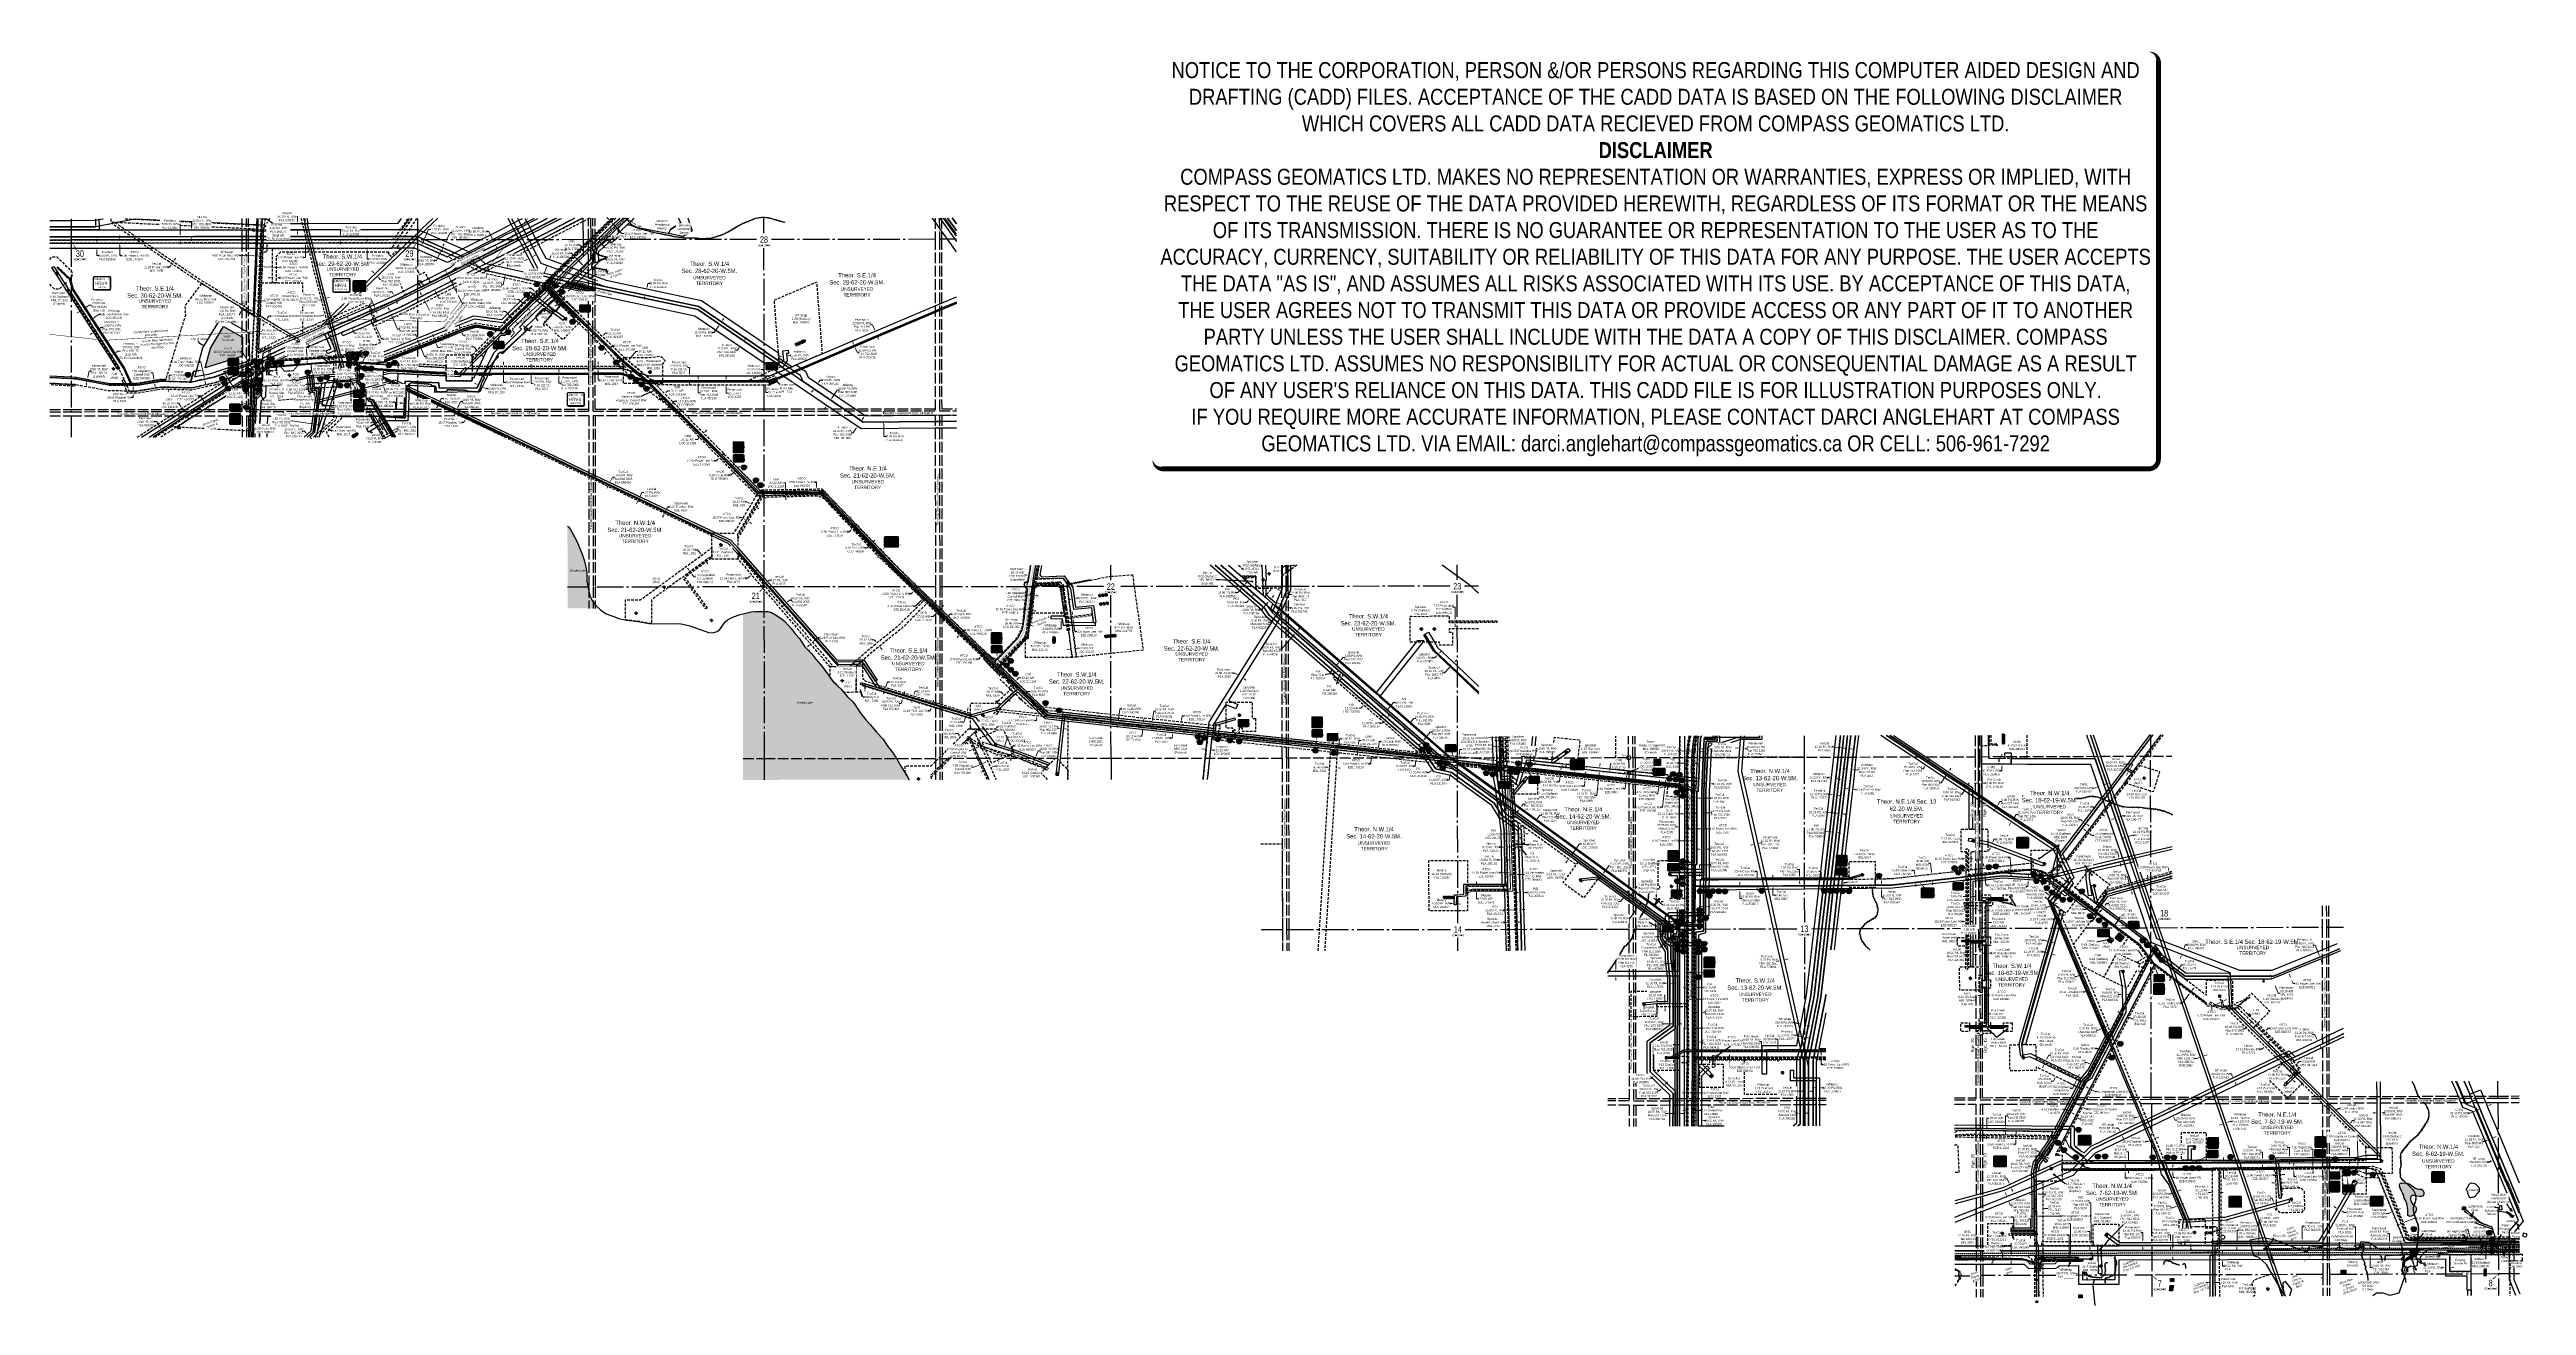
# Model space of a CAD drawing. Extents: x 500622 to 512229, y 6022177 to 6028063.
import ezdxf
from ezdxf.enums import TextEntityAlignment as Align

# ---------------------------------------------------------------- set-up
doc = ezdxf.new("R2010")
doc.units = 0
doc.header["$LTSCALE"] = 5
doc.header["$PDMODE"] = 3
doc.header["$PDSIZE"] = 30
for name, pattern in [('0', [1, 1, 0]), ('DASHDOT2', [12.7, 6.35, -3.175, 0, -3.175]), ('foc-ACCESSROAD', [3.75, 2.5, -1.25]), ('foc-EZE', [3.75, 2.5, -1.25]), ('foc-FLOWLINE', [3.75, 2.5, -1.25]), ('foc-QUARTERLINE', [33, 25, -3, 2, -3]), ('foc-TIELINE', [1.875, 1.25, -0.625]), ('foc-TOPO', [1, 0.2, -0.8]), ('foc-TOPO-ephemeral', [6.25, 3.125, -0.625, 0.625, -0.625, 0.625, -0.625]), ('foc-UNSURVEYED', [12.5, 10, -2.5]), ('foc-WHEELTRACKS', [2, 0.4, -1.6]), ('HIDDEN2', [4.7625, 3.175, -1.5875]), ('POWERLINE5', [7.8, 2.4, -0.6, 0.6, -0.6, 0.6, -0.6, 2.4]), ('UG_PIPE', [1.875, 1.25, -0.625])]:
    doc.linetypes.add(name, pattern=pattern)
doc.layers.get('Defpoints').update_dxf_attribs({"color": 9})
for name, color, linetype in [('10', 1, 'Continuous'), ('35', 37, 'Continuous'), ('9', 3, 'Continuous'), ('AS-OWNER', 7, 'Continuous'), ('AS-PIPE-AG', 44, 'Continuous'), ('AS-PIPE-UG', 44, 'UG_PIPE'), ('AS-PIPE-UG-T', 44, 'Continuous'), ('AS-POWER', 104, 'foc-POWER'), ('AS-POWER-EXISTING', 72, 'POWERLINE5'), ('AS-POWER-EXISTING-ANC', 72, 'Continuous'), ('AS-POWER-EXISTING-PP', 72, 'Continuous'), ('as-road', 7, 'Continuous'), ('AS-ROADS', 254, 'Continuous'), ('AS-SYMBOL', 7, 'Continuous'), ('AS-TELUS', 224, 'foc-TEL'), ('AS-UNDERLAY-H', 141, 'Continuous'), ('AS-WILDLIFE', 131, 'DASHDOT2'), ('C-AR', 13, 'foc-ACCESSROAD'), ('C-RW', 13, 'Continuous'), ('C-SYMBOL', 7, 'Continuous'), ('C-WS', 13, 'foc-ACCESSROAD'), ('C-WS-S', 13, 'Continuous'), ('CG-NOTES', 7, 'Continuous'), ('CTW', 7, 'Continuous'), ('D-TXT', 6, 'Continuous'), ('F-AR', 190, 'foc-ACCESSROAD'), ('F-EZE', 190, 'foc-FLOWLINE'), ('F-FLOWLINE', 190, 'foc-FLOWLINE'), ('F-RW', 190, 'Continuous'), ('F-VCE', 190, 'foc-FLOWLINE'), ('F-WS', 190, 'foc-ACCESSROAD'), ('F-WS-S', 190, 'Continuous'), ('FieldVerifiedWetlands_202', 7, 'Continuous'), ('L-MON', 1, 'Continuous'), ('L-QSEC', 8, 'foc-QUARTERLINE'), ('L-ROAD-T', 7, 'Continuous'), ('L-SECLBL', 7, 'Continuous'), ('L-SECQ', 8, 'foc-QUARTERLINE'), ('L-UNS-T', 3, 'Continuous'), ('L-USEC', 7, 'foc-UNSURVEYED'), ('MSL', 7, 'Continuous'), ('P-BUFFER OUTLINE 30m', 40, 'foc-EZE'), ('P-CROSSINGS', 250, 'Continuous'), ('P-TEMP-BLOCKS', 250, 'Continuous'), ('P-WORKAREA', 113, 'Continuous'), ('P-WORKAREA-H', 111, 'Continuous'), ('T-BUSH', 110, '0'), ('T-BUSH-T', 110, 'Continuous'), ('T-CREEK', 160, 'Continuous'), ('T-DRAW', 143, 'foc-TOPO-ephemeral'), ('T-EXISTING TFA', 220, 'HIDDEN2'), ('T-EXISTING TFA-T', 220, 'Continuous'), ('T-GENERAL', 48, 'foc-TOPO'), ('T-LOW-AREA', 48, 'foc-TOPO'), ('T-SLOPE', 48, 'Continuous'), ('T-WATER', 160, 'Continuous'), ('T-WATER-H', 133, 'Continuous'), ('T-WATER-P3', 160, 'foc-WHEELTRACKS'), ('T-WATER-T', 170, 'Continuous'), ('WATERCOURSE', 146, 'foc-TIELINE'), ('WATERCOURSE-BANKS', 144, 'Continuous'), ('WETLAND', 143, 'Continuous'), ('WETLAND-T', 146, 'Continuous')]:
    doc.layers.add(name, color=color, linetype=linetype)
for name, color, linetype, lineweight in [('AS-GENERAL', 48, 'Continuous', 18), ('C-AR-T', 13, 'Continuous', 9), ('C-RW-T', 13, 'Continuous', 9), ('C-RW-T2', 13, 'Continuous', 9), ('C-WS-T', 13, 'Continuous', 9), ('F-AR-T', 190, 'Continuous', 9), ('F-AR-T2', 190, 'Continuous', 9), ('F-EZE-T', 190, 'Continuous', 9), ('F-FLOWLINE-T', 190, 'Continuous', 9), ('F-RW-T', 190, 'Continuous', 9), ('F-RW-T2', 190, 'Continuous', 9), ('F-RW-T3', 190, 'Continuous', 9), ('F-VCE-T', 190, 'Continuous', 9), ('F-WS-T', 190, 'Continuous', 9), ('T-TEXT', 48, 'Continuous', 18)]:
    doc.layers.add(name, color=color, linetype=linetype, lineweight=lineweight)
doc.layers.add('DISCLAIMER', color=7, linetype='Continuous', plot=False)
for name, color, linetype, true_color in [('P-PROPOSED-WL1', 7, 'Continuous', 0xff1414), ('P-PROPOSED-WL2', 7, 'Continuous', 0x05c1ff), ('P-PROPOSED-WL4', 7, 'Continuous', 0x5b5bc8)]:
    doc.layers.add(name, color=color, linetype=linetype, true_color=true_color)
doc.styles.add('175L', font='ARIALN.TTF', dxfattribs={"height": 20})
doc.styles.add('80', font='ARIALN.TTF', dxfattribs={"height": 10})
doc.styles.add('80CG', font='ARIALN.TTF', dxfattribs={"height": 10})
doc.styles.add('80L', font='ARIALN.TTF', dxfattribs={"height": 10})
doc.styles.add('80LS', font='ARIALNI.TTF', dxfattribs={"height": 10})
doc.styles.add('BOLD', font='ARIALNB.TTF')
doc.styles.add('Crossing', font='ARIALN.TTF', dxfattribs={"height": 10})
doc.styles.add('foc-LtypeFont', font='ARIALN.TTF', dxfattribs={"height": 7.35})
doc.styles.add('HRV', font='ARIALN.TTF', dxfattribs={"height": 3})
doc.styles.add('SIMPLEX', font='ARIALN.TTF')
doc.linetypes.add('foc-POWER', pattern='A,6,-1,["P",foc-LtypeFont,S=0.2,R=0,X=-0.625,Y=-0.75],-1.24,4', length=12.24)
doc.linetypes.add('foc-POWER-NOLINE', pattern='A,0,-4,["P",foc-LtypeFont,S=0.2,R=0,X=-0.625,Y=-0.75],-8.24', length=12.24)
doc.linetypes.add('foc-TEL', pattern='A,2,-1,["T",foc-LtypeFont,S=0.2,R=0,X=-0.425,Y=-0.75],-1.24,8', length=12.24)
doc.linetypes.add('foc-TOPO-flowdirection-NOLINE', pattern='A,0,[">",foc-LtypeFont,S=0.3,R=0,X=0,Y=-0.945],-20,[">",foc-LtypeFont,S=0.3,R=0,X=0,Y=-0.945],0', length=20)
doc.dimstyles.new('Compass 5 000', dxfattribs={"dimscale": 5, "dimtxt": 9, "dimasz": 2, "dimexe": 0.2, "dimexo": 0.0625, "dimgap": 0.5, "dimtad": 0, "dimtih": 1, "dimtoh": 1, "dimzin": 0, "dimdsep": 46, "dimtxsty": '80CG', "dimcen": 0.1, "dimse1": 1, "dimse2": 1, "dimclrd": 256, "dimclrt": 256, "dimaunit": 1, "dimadec": 4, "dimazin": 0, "dimtfac": 0.06, "dimtofl": 0, "dimtmove": 0, "dimatfit": 1, "dimfxl": 0.2, "dimtolj": 1, "dimtzin": 0, "dimlwd": -1, "dimarcsym": 0})

# ---------------------------------------------------------------- blocks, each defined once
blk = doc.blocks.new('L-SECLBL')
at = {"layer": '9', "color": 7}
for p, q in [((-5, -28), (-12, -28)), ((21, -28), (13, -28))]:
    blk.add_line(p, q, dxfattribs=at)
at = {"layer": '10', "color": 2, "style": 'SIMPLEX'}
blk.add_attdef('SEC', text='', height=30, dxfattribs=at).set_placement((0, 0), align=Align.MIDDLE)
at = {"layer": '10', "color": 5, "style": '80L'}
blk.add_attdef('TWP', text='', height=9.5, dxfattribs=at).set_placement((-14, -27), align=Align.MIDDLE_RIGHT)
blk.add_attdef('RGE', text='', height=9.5, dxfattribs=at).set_placement((4, -27), align=Align.MIDDLE_CENTER)
blk.add_attdef('MER', text='', height=9.5, dxfattribs=at).set_placement((23, -27), align=Align.MIDDLE_LEFT)
blk = doc.blocks.new('POWERPOLE')
h = blk.add_hatch(color=255)
edge = h.paths.add_edge_path()
edge.add_arc((0, 0), 0.96, 0, 360)
at = {"linetype": 'Continuous'}
for p, q in [((0.7, -0.7), (-0.7, 0.7)), ((-0.7, -0.7), (0.7, 0.7))]:
    blk.add_line(p, q, dxfattribs=at)
blk.add_circle((0, 0), 0.96, dxfattribs=at)
blk = doc.blocks.new('*D571')
at = {"layer": 'C-RW-T', "transparency": 16777216}
for p, q in [((510846, 6023262), (510836, 6023262)), ((510850, 6023253), (510846, 6023262)), ((510865, 6023221), (510869, 6023212))]:
    blk.add_line(p, q, dxfattribs=at)
for points in [[(510851, 6023253), (510848, 6023252), (510854, 6023243)], [(510866, 6023222), (510863, 6023220), (510861, 6023230)]]:
    blk.add_solid(points, dxfattribs=at)
at = {"layer": 'Defpoints', "color": 0, "transparency": 16777216}
for p in [(510742, 6023190), (510749, 6023176), (510854, 6023243)]:
    blk.add_point(p, dxfattribs=at)
at = {"layer": 'C-RW-T', "transparency": 16777216, "insert": (510796, 6023262), "char_height": 10, "attachment_point": 5, "style": '80CG'}
blk.add_mtext('\\A1;Whitecap\\P15.00 P/L R/W\\PPLA 150483', dxfattribs=at)
blk = doc.blocks.new('*D572')
at = {"layer": 'C-RW-T', "transparency": 16777216}
for p, q in [((510317, 6023008), (510307, 6023008)), ((510321, 6022999), (510317, 6023008)), ((510337, 6022967), (510341, 6022958))]:
    blk.add_line(p, q, dxfattribs=at)
for points in [[(510323, 6023000), (510320, 6022998), (510326, 6022990)], [(510338, 6022968), (510335, 6022967), (510332, 6022976)]]:
    blk.add_solid(points, dxfattribs=at)
at = {"layer": 'Defpoints', "color": 0, "transparency": 16777216}
for p in [(510242, 6022950), (510249, 6022936), (510326, 6022990)]:
    blk.add_point(p, dxfattribs=at)
at = {"layer": 'C-RW-T', "transparency": 16777216, "insert": (510268, 6023008), "char_height": 10, "attachment_point": 5, "style": '80CG'}
blk.add_mtext('\\A1;Whitecap\\P15.00 P/L R/W\\PPLA 150483', dxfattribs=at)
blk = doc.blocks.new('*D573')
at = {"layer": 'Defpoints', "color": 0, "transparency": 16777216}
for p in [(511055, 6022755), (511075, 6022756), (511075, 6022752)]:
    blk.add_point(p, dxfattribs=at)
at = {"layer": 'F-AR-T', "transparency": 16777216}
for p, q in [((511045, 6022751), (511035, 6022751)), ((511085, 6022752), (511095, 6022752))]:
    blk.add_line(p, q, dxfattribs=at)
for points in [[(511045, 6022753), (511045, 6022749), (511055, 6022751)], [(511085, 6022754), (511085, 6022750), (511075, 6022752)]]:
    blk.add_solid(points, dxfattribs=at)
at = {"layer": 'F-AR-T', "transparency": 16777216, "insert": (511129, 6022752), "char_height": 10, "attachment_point": 5, "style": '80CG'}
blk.add_mtext('\\A1;TexCal\\P20.00 A/R\\PMSL 941791', dxfattribs=at)
blk = doc.blocks.new('*D574')
at = {"layer": 'Defpoints', "color": 0, "transparency": 16777216}
for p in [(510758, 6022762), (510758, 6022707), (510788, 6022762)]:
    blk.add_point(p, dxfattribs=at)
at = {"layer": 'F-AR-T', "transparency": 16777216}
for p, q in [((510748, 6022707), (510738, 6022707)), ((510798, 6022707), (510808, 6022707))]:
    blk.add_line(p, q, dxfattribs=at)
for points in [[(510748, 6022709), (510748, 6022705), (510758, 6022707)], [(510798, 6022709), (510798, 6022705), (510788, 6022707)]]:
    blk.add_solid(points, dxfattribs=at)
at = {"layer": 'F-AR-T', "transparency": 16777216, "insert": (510708, 6022707), "char_height": 10, "attachment_point": 5, "style": '80CG'}
blk.add_mtext('\\A1;Paramount\\P30.18 A/R\\PMSL 6695\\P(Expired)', dxfattribs=at)
blk = doc.blocks.new('*D575')
at = {"layer": 'Defpoints', "color": 0, "transparency": 16777216}
for p in [(509846, 6022527), (509846, 6022512), (509905, 6022527)]:
    blk.add_point(p, dxfattribs=at)
at = {"layer": 'F-AR-T', "transparency": 16777216}
for p, q in [((509905, 6022583), (509895, 6022583)), ((509905, 6022537), (509905, 6022583)), ((509905, 6022502), (509905, 6022492))]:
    blk.add_line(p, q, dxfattribs=at)
for points in [[(509906, 6022537), (509903, 6022537), (509905, 6022527)], [(509906, 6022502), (509903, 6022502), (509905, 6022512)]]:
    blk.add_solid(points, dxfattribs=at)
at = {"layer": 'F-AR-T', "transparency": 16777216, "insert": (509861, 6022583), "char_height": 10, "attachment_point": 5, "style": '80CG'}
blk.add_mtext('\\A1;TexCal\\P15.00 A/R\\PMSL 921211\\P(Expired)', dxfattribs=at)
blk = doc.blocks.new('*D576')
at = {"layer": 'Defpoints', "color": 0, "transparency": 16777216}
for p in [(511321, 6023075), (511386, 6023010), (511394, 6023019)]:
    blk.add_point(p, dxfattribs=at)
at = {"layer": 'F-EZE-T', "transparency": 16777216}
for p, q in [((511314, 6023068), (511306, 6023061)), ((511336, 6023091), (511346, 6023100)), ((511346, 6023100), (511356, 6023100))]:
    blk.add_line(p, q, dxfattribs=at)
for points in [[(511312, 6023069), (511315, 6023067), (511321, 6023075)], [(511335, 6023092), (511337, 6023089), (511329, 6023084)]]:
    blk.add_solid(points, dxfattribs=at)
at = {"layer": 'F-EZE-T', "transparency": 16777216, "insert": (511407, 6023100), "char_height": 10, "attachment_point": 5, "style": '80CG'}
blk.add_mtext('\\A1;TexCal\\P12.19 Flowline R/W\\PPLA 3774', dxfattribs=at)
blk = doc.blocks.new('*D578')
at = {"layer": 'Defpoints', "color": 0, "transparency": 16777216}
for p in [(511060, 6022792), (511061, 6022788), (511075, 6022793)]:
    blk.add_point(p, dxfattribs=at)
at = {"layer": 'F-EZE-T', "transparency": 16777216}
for p, q in [((511051, 6022787), (511041, 6022787)), ((511086, 6022790), (511096, 6022791))]:
    blk.add_line(p, q, dxfattribs=at)
for points in [[(511051, 6022789), (511051, 6022786), (511061, 6022788)], [(511085, 6022792), (511086, 6022789), (511076, 6022789)]]:
    blk.add_solid(points, dxfattribs=at)
at = {"layer": 'F-EZE-T', "transparency": 16777216, "insert": (510982, 6022787), "char_height": 10, "attachment_point": 5, "style": '80CG'}
blk.add_mtext('\\A1;ATCO\\P15.00 Power Line R/W\\PEZE 020257', dxfattribs=at)
blk = doc.blocks.new('*D579')
at = {"layer": 'Defpoints', "color": 0, "transparency": 16777216}
for p in [(511192, 6022824), (511192, 6022816), (511228, 6022816)]:
    blk.add_point(p, dxfattribs=at)
at = {"layer": 'F-EZE-T', "transparency": 16777216}
for p, q in [((511228, 6022910), (511218, 6022910)), ((511228, 6022834), (511228, 6022910)), ((511229, 6022806), (511229, 6022796))]:
    blk.add_line(p, q, dxfattribs=at)
for points in [[(511230, 6022834), (511227, 6022834), (511228, 6022824)], [(511230, 6022806), (511227, 6022806), (511228, 6022816)]]:
    blk.add_solid(points, dxfattribs=at)
at = {"layer": 'F-EZE-T', "transparency": 16777216, "insert": (511176, 6022910), "char_height": 10, "attachment_point": 5, "style": '80CG'}
blk.add_mtext('\\A1;ATCO\\P7.50 Vegetation \\PControl R/W\\PEZE 890557', dxfattribs=at)
blk = doc.blocks.new('*D581')
at = {"layer": 'Defpoints', "color": 0, "transparency": 16777216}
for p in [(511138, 6022815), (511245, 6022827), (511246, 6022817)]:
    blk.add_point(p, dxfattribs=at)
at = {"layer": 'F-EZE-T', "transparency": 16777216}
for p, q in [((511138, 6022836), (511138, 6022846)), ((511138, 6022805), (511139, 6022781)), ((511139, 6022781), (511149, 6022781))]:
    blk.add_line(p, q, dxfattribs=at)
for points in [[(511140, 6022836), (511136, 6022836), (511138, 6022826)], [(511140, 6022805), (511137, 6022805), (511138, 6022815)]]:
    blk.add_solid(points, dxfattribs=at)
at = {"layer": 'F-EZE-T', "transparency": 16777216, "insert": (511208, 6022781), "char_height": 10, "attachment_point": 5, "style": '80CG'}
blk.add_mtext('\\A1;ATCO\\P10.50 Power Line R/W\\PEZE 190204', dxfattribs=at)
blk = doc.blocks.new('*D582')
at = {"layer": 'Defpoints', "color": 0, "transparency": 16777216}
for p in [(511319, 6022824), (511319, 6022817), (511439, 6022818)]:
    blk.add_point(p, dxfattribs=at)
at = {"layer": 'F-EZE-T', "transparency": 16777216}
for p, q in [((511437, 6022969), (511427, 6022969)), ((511439, 6022836), (511437, 6022969)), ((511439, 6022808), (511439, 6022798))]:
    blk.add_line(p, q, dxfattribs=at)
for points in [[(511441, 6022836), (511437, 6022836), (511439, 6022826)], [(511441, 6022808), (511438, 6022808), (511439, 6022818)]]:
    blk.add_solid(points, dxfattribs=at)
at = {"layer": 'F-EZE-T', "transparency": 16777216, "insert": (511365, 6022969), "char_height": 10, "attachment_point": 5, "style": '80CG', "bg_fill": 3, "box_fill_scale": 1.1, "bg_fill_color": 256, "bg_fill_true_color": 13158600, "bg_fill_transparency": 0}
blk.add_mtext('\\A1;ATCO\\P7.50 Vegetation Control\\PEZE 890557', dxfattribs=at)
blk = doc.blocks.new('*D583')
at = {"layer": 'Defpoints', "color": 0, "transparency": 16777216}
for p in [(510408, 6023109), (510422, 6023115), (510474, 6022952)]:
    blk.add_point(p, dxfattribs=at)
at = {"layer": 'F-FLOWLINE-T', "transparency": 16777216}
for p, q in [((510455, 6022945), (510445, 6022945)), ((510465, 6022949), (510455, 6022945)), ((510497, 6022962), (510506, 6022966))]:
    blk.add_line(p, q, dxfattribs=at)
for points in [[(510464, 6022950), (510465, 6022947), (510474, 6022952)], [(510496, 6022964), (510498, 6022961), (510488, 6022958)]]:
    blk.add_solid(points, dxfattribs=at)
at = {"layer": 'F-FLOWLINE-T', "transparency": 16777216, "insert": (510394, 6022945), "char_height": 10, "attachment_point": 5, "style": '80CG'}
blk.add_mtext('\\A1;TexCal\\P15.24 Flowline R/W\\PPLA 4930', dxfattribs=at)
blk = doc.blocks.new('*D584')
at = {"layer": 'Defpoints', "color": 0, "transparency": 16777216}
for p in [(509932, 6022699), (509922, 6022618), (509932, 6022618)]:
    blk.add_point(p, dxfattribs=at)
at = {"layer": 'F-RW-T', "transparency": 16777216}
for p, q in [((509912, 6022699), (509902, 6022699)), ((509942, 6022699), (509975, 6022699))]:
    blk.add_line(p, q, dxfattribs=at)
for points in [[(509912, 6022701), (509912, 6022698), (509922, 6022699)], [(509942, 6022701), (509942, 6022698), (509932, 6022699)]]:
    blk.add_solid(points, dxfattribs=at)
at = {"layer": 'F-RW-T', "transparency": 16777216, "insert": (510014, 6022699), "char_height": 10, "attachment_point": 5, "style": '80CG'}
blk.add_mtext('\\A1;TexCal\\P10.00 P/L R/W\\PPlan 932 1865\\PPLA 930315', dxfattribs=at)
blk = doc.blocks.new('*D585')
at = {"layer": 'Defpoints', "color": 0, "transparency": 16777216}
for p in [(509787, 6023007), (509828, 6023006), (509828, 6022996)]:
    blk.add_point(p, dxfattribs=at)
at = {"layer": 'F-RW-T', "transparency": 16777216}
for p, q in [((509787, 6023017), (509788, 6023066)), ((509788, 6023066), (509798, 6023066)), ((509787, 6022987), (509787, 6022977))]:
    blk.add_line(p, q, dxfattribs=at)
for points in [[(509785, 6022987), (509789, 6022987), (509787, 6022997)], [(509786, 6023017), (509789, 6023016), (509787, 6023007)]]:
    blk.add_solid(points, dxfattribs=at)
at = {"layer": 'F-RW-T', "transparency": 16777216, "insert": (509837, 6023066), "char_height": 10, "attachment_point": 5, "style": '80CG'}
blk.add_mtext('\\A1;TexCal\\P10.00 P/L R/W\\PPlan 942 3895\\PPLA 940226', dxfattribs=at)
blk = doc.blocks.new('*D586')
at = {"layer": 'Defpoints', "color": 0, "transparency": 16777216}
for p in [(509914, 6022827), (509916, 6022834), (509926, 6022832)]:
    blk.add_point(p, dxfattribs=at)
at = {"layer": 'F-RW-T', "transparency": 16777216}
for p, q in [((509905, 6022830), (509895, 6022832)), ((509934, 6022823), (509944, 6022821))]:
    blk.add_line(p, q, dxfattribs=at)
for points in [[(509905, 6022831), (509904, 6022828), (509914, 6022827)], [(509934, 6022825), (509934, 6022821), (509924, 6022825)]]:
    blk.add_solid(points, dxfattribs=at)
at = {"layer": 'F-RW-T', "transparency": 16777216, "insert": (509856, 6022832), "char_height": 10, "attachment_point": 5, "style": '80CG'}
blk.add_mtext('\\A1;TexCal\\P10.00 P/L R/W\\PPlan 952 1888\\PPLA 950183', dxfattribs=at)
blk = doc.blocks.new('*D587')
at = {"layer": 'Defpoints', "color": 0, "transparency": 16777216}
for p in [(509924, 6022605), (509932, 6022605), (509932, 6022595)]:
    blk.add_point(p, dxfattribs=at)
at = {"layer": 'F-RW-T', "transparency": 16777216}
for p, q in [((509914, 6022595), (509904, 6022595)), ((509942, 6022595), (510052, 6022596))]:
    blk.add_line(p, q, dxfattribs=at)
for points in [[(509914, 6022597), (509914, 6022594), (509924, 6022595)], [(509942, 6022597), (509942, 6022594), (509932, 6022595)]]:
    blk.add_solid(points, dxfattribs=at)
at = {"layer": 'F-RW-T', "transparency": 16777216, "insert": (510114, 6022596), "char_height": 10, "attachment_point": 5, "style": '80CG'}
blk.add_mtext('\\A1;ATCO\\P7.50 Vegetation Control\\PEZE 890557', dxfattribs=at)
blk = doc.blocks.new('*D588')
at = {"layer": 'Defpoints', "color": 0, "transparency": 16777216}
for p in [(510110, 6023050), (510116, 6023047), (510147, 6023106)]:
    blk.add_point(p, dxfattribs=at)
at = {"layer": 'F-RW-T', "transparency": 16777216}
for p, q in [((510132, 6023115), (510123, 6023119)), ((510156, 6023102), (510165, 6023097)), ((510165, 6023097), (510175, 6023097))]:
    blk.add_line(p, q, dxfattribs=at)
for points in [[(510133, 6023116), (510131, 6023113), (510141, 6023110)], [(510157, 6023103), (510156, 6023100), (510147, 6023106)]]:
    blk.add_solid(points, dxfattribs=at)
at = {"layer": 'F-RW-T', "transparency": 16777216, "insert": (510237, 6023097), "char_height": 10, "attachment_point": 5, "style": '80CG'}
blk.add_mtext('\\A1;ATCO\\P7.50 Vegetation Control\\PEZE 890557', dxfattribs=at)
blk = doc.blocks.new('*D589')
at = {"layer": 'Defpoints', "color": 0, "transparency": 16777216}
for p in [(510747, 6022284), (510747, 6022230), (510759, 6022230)]:
    blk.add_point(p, dxfattribs=at)
at = {"layer": 'F-RW-T', "transparency": 16777216}
for p, q in [((510737, 6022284), (510727, 6022284)), ((510769, 6022284), (510792, 6022284))]:
    blk.add_line(p, q, dxfattribs=at)
for points in [[(510737, 6022286), (510737, 6022282), (510747, 6022284)], [(510769, 6022286), (510769, 6022282), (510759, 6022284)]]:
    blk.add_solid(points, dxfattribs=at)
at = {"layer": 'F-RW-T', "transparency": 16777216, "insert": (510831, 6022284), "char_height": 10, "attachment_point": 5, "style": '80CG'}
blk.add_mtext('\\A1;Paramount\\P12.19 P/L R/W\\PPLA 5401', dxfattribs=at)
blk = doc.blocks.new('*D590')
at = {"layer": 'Defpoints', "color": 0, "transparency": 16777216}
for p in [(510086, 6022391), (510112, 6022391), (510112, 6022384)]:
    blk.add_point(p, dxfattribs=at)
at = {"layer": 'F-RW-T', "transparency": 16777216}
for p, q in [((510086, 6022507), (510076, 6022507)), ((510086, 6022401), (510086, 6022507)), ((510086, 6022374), (510086, 6022364))]:
    blk.add_line(p, q, dxfattribs=at)
for points in [[(510088, 6022401), (510085, 6022401), (510086, 6022391)], [(510088, 6022374), (510085, 6022374), (510086, 6022384)]]:
    blk.add_solid(points, dxfattribs=at)
at = {"layer": 'F-RW-T', "transparency": 16777216, "insert": (510020, 6022507), "char_height": 10, "attachment_point": 5, "style": '80CG'}
blk.add_mtext('\\A1;ATCO\\P7.50 Power Line R/W\\PEZE 910263', dxfattribs=at)
blk = doc.blocks.new('*D591')
at = {"layer": 'Defpoints', "color": 0, "transparency": 16777216}
for p in [(511497, 6022414), (511689, 6022437), (511689, 6022414)]:
    blk.add_point(p, dxfattribs=at)
at = {"layer": 'F-RW-T', "transparency": 16777216}
for p, q in [((511497, 6022447), (511497, 6022457)), ((511497, 6022404), (511497, 6022355)), ((511497, 6022355), (511507, 6022355))]:
    blk.add_line(p, q, dxfattribs=at)
for points in [[(511499, 6022447), (511495, 6022447), (511497, 6022437)], [(511499, 6022404), (511495, 6022404), (511497, 6022414)]]:
    blk.add_solid(points, dxfattribs=at)
at = {"layer": 'F-RW-T', "transparency": 16777216, "insert": (511547, 6022355), "char_height": 10, "attachment_point": 5, "style": '80CG'}
blk.add_mtext('\\A1;NGTL\\P22.86 P/L R/W\\PPlan 983 RS\\PDPL 3290', dxfattribs=at)
blk = doc.blocks.new('*D592')
at = {"layer": 'Defpoints', "color": 0, "transparency": 16777216}
for p in [(511427, 6022460), (511433, 6022460), (511433, 6022437)]:
    blk.add_point(p, dxfattribs=at)
at = {"layer": 'F-RW-T', "transparency": 16777216}
for p, q in [((511427, 6022545), (511417, 6022545)), ((511427, 6022470), (511427, 6022545)), ((511427, 6022427), (511428, 6022417))]:
    blk.add_line(p, q, dxfattribs=at)
for points in [[(511429, 6022470), (511426, 6022470), (511427, 6022460)], [(511429, 6022427), (511426, 6022427), (511427, 6022437)]]:
    blk.add_solid(points, dxfattribs=at)
at = {"layer": 'F-RW-T', "transparency": 16777216, "insert": (511378, 6022545), "char_height": 10, "attachment_point": 5, "style": '80CG'}
blk.add_mtext('\\A1;PGI \\P22.86 P/L R/W\\PPlan 848 RS\\PPLA 3236', dxfattribs=at)
blk = doc.blocks.new('*D593')
at = {"layer": 'Defpoints', "color": 0, "transparency": 16777216}
for p in [(511511, 6022469), (511511, 6022459), (511587, 6022470)]:
    blk.add_point(p, dxfattribs=at)
at = {"layer": 'F-RW-T', "transparency": 16777216}
for p, q in [((511587, 6022514), (511577, 6022514)), ((511587, 6022480), (511587, 6022514)), ((511587, 6022450), (511587, 6022440))]:
    blk.add_line(p, q, dxfattribs=at)
for points in [[(511589, 6022480), (511586, 6022480), (511587, 6022470)], [(511589, 6022450), (511586, 6022450), (511587, 6022460)]]:
    blk.add_solid(points, dxfattribs=at)
at = {"layer": 'F-RW-T', "transparency": 16777216, "insert": (511538, 6022514), "char_height": 10, "attachment_point": 5, "style": '80CG'}
blk.add_mtext('\\A1;Paramount\\P10.00 P/L R/W\\PPlan 832 2652\\PPLA 810248', dxfattribs=at)
blk = doc.blocks.new('*D594')
at = {"layer": 'Defpoints', "color": 0, "transparency": 16777216}
for p in [(512029, 6023007), (512046, 6023014), (512051, 6022954)]:
    blk.add_point(p, dxfattribs=at)
at = {"layer": 'F-RW-T', "transparency": 16777216}
for p, q in [((512033, 6022946), (512023, 6022946)), ((512042, 6022950), (512033, 6022946)), ((512077, 6022964), (512087, 6022968))]:
    blk.add_line(p, q, dxfattribs=at)
for points in [[(512041, 6022951), (512043, 6022948), (512051, 6022954)], [(512077, 6022966), (512078, 6022963), (512068, 6022961)]]:
    blk.add_solid(points, dxfattribs=at)
at = {"layer": 'F-RW-T', "transparency": 16777216, "insert": (511984, 6022946), "char_height": 10, "attachment_point": 5, "style": '80CG'}
blk.add_mtext('\\A1;Pembina\\P18.28 P/L R/W\\PPlan 5030 RS\\PPLA 4207', dxfattribs=at)
blk = doc.blocks.new('*D595')
at = {"layer": 'Defpoints', "color": 0, "transparency": 16777216}
for p in [(511341, 6022624), (511354, 6022617), (511358, 6022623)]:
    blk.add_point(p, dxfattribs=at)
at = {"layer": 'F-RW-T', "transparency": 16777216}
for p, q in [((511336, 6022635), (511327, 6022640)), ((511366, 6022618), (511375, 6022613)), ((511375, 6022613), (511385, 6022613))]:
    blk.add_line(p, q, dxfattribs=at)
for points in [[(511337, 6022636), (511335, 6022634), (511345, 6022630)], [(511367, 6022619), (511365, 6022616), (511358, 6022623)]]:
    blk.add_solid(points, dxfattribs=at)
at = {"layer": 'F-RW-T', "transparency": 16777216, "insert": (511424, 6022613), "char_height": 10, "attachment_point": 5, "style": '80CG'}
blk.add_mtext('\\A1;Paramount\\P15.00 P/L R/W^JPLA 061996', dxfattribs=at)
blk = doc.blocks.new('*D596')
at = {"layer": 'Defpoints', "color": 0, "transparency": 16777216}
for p in [(512011, 6023097), (512022, 6023071), (512055, 6023085)]:
    blk.add_point(p, dxfattribs=at)
at = {"layer": 'F-RW-T', "transparency": 16777216}
for p, q in [((511964, 6023078), (511954, 6023078)), ((512002, 6023093), (511964, 6023078)), ((512054, 6023115), (512063, 6023119))]:
    blk.add_line(p, q, dxfattribs=at)
for points in [[(512001, 6023095), (512003, 6023092), (512011, 6023097)], [(512053, 6023116), (512054, 6023113), (512044, 6023111)]]:
    blk.add_solid(points, dxfattribs=at)
at = {"layer": 'F-RW-T', "transparency": 16777216, "insert": (511915, 6023078), "char_height": 10, "attachment_point": 5, "style": '80CG'}
blk.add_mtext('\\A1;CNRL\\P36.00 P/L R/W^JPLA 190066', dxfattribs=at)
blk = doc.blocks.new('*D597')
at = {"layer": 'Defpoints', "color": 0, "transparency": 16777216}
for p in [(511529, 6023076), (511544, 6023079), (511544, 6023076)]:
    blk.add_point(p, dxfattribs=at)
at = {"layer": 'F-RW-T', "transparency": 16777216}
for p, q in [((511519, 6023079), (511509, 6023079)), ((511554, 6023079), (511564, 6023079))]:
    blk.add_line(p, q, dxfattribs=at)
for points in [[(511519, 6023081), (511519, 6023077), (511529, 6023079)], [(511554, 6023081), (511554, 6023078), (511544, 6023079)]]:
    blk.add_solid(points, dxfattribs=at)
at = {"layer": 'F-RW-T', "transparency": 16777216, "insert": (511603, 6023079), "char_height": 10, "attachment_point": 5, "style": '80CG'}
blk.add_mtext('\\A1;TexCal\\P15.00 P/L R/W\\PPlan 892 0543\\PPLA 880371', dxfattribs=at)
blk = doc.blocks.new('*D598')
at = {"layer": 'Defpoints', "color": 0, "transparency": 16777216}
for p in [(511399, 6023028), (511410, 6023003), (511417, 6023010)]:
    blk.add_point(p, dxfattribs=at)
at = {"layer": 'F-RW-T', "transparency": 16777216}
for p, q in [((511406, 6023035), (511413, 6023043)), ((511413, 6023043), (511423, 6023043)), ((511385, 6023014), (511378, 6023007))]:
    blk.add_line(p, q, dxfattribs=at)
for points in [[(511405, 6023037), (511407, 6023034), (511399, 6023028)], [(511384, 6023015), (511386, 6023013), (511392, 6023021)]]:
    blk.add_solid(points, dxfattribs=at)
at = {"layer": 'F-RW-T', "transparency": 16777216, "insert": (511462, 6023043), "char_height": 10, "attachment_point": 5, "style": '80CG'}
blk.add_mtext('\\A1;TexCal\\P10.00 P/L R/W\\PPlan 942 3895\\PPLA 940226', dxfattribs=at)
blk = doc.blocks.new('*D599')
at = {"layer": 'Defpoints', "color": 0, "transparency": 16777216}
for p in [(511377, 6022870), (511377, 6022860), (511399, 6022870)]:
    blk.add_point(p, dxfattribs=at)
at = {"layer": 'F-RW-T', "transparency": 16777216}
for p, q in [((511399, 6022912), (511389, 6022912)), ((511399, 6022880), (511399, 6022912)), ((511399, 6022850), (511399, 6022840))]:
    blk.add_line(p, q, dxfattribs=at)
for points in [[(511401, 6022880), (511397, 6022880), (511399, 6022870)], [(511401, 6022850), (511397, 6022850), (511399, 6022860)]]:
    blk.add_solid(points, dxfattribs=at)
at = {"layer": 'F-RW-T', "transparency": 16777216, "insert": (511350, 6022912), "char_height": 10, "attachment_point": 5, "style": '80CG'}
blk.add_mtext('\\A1;TexCal\\P10.00 P/L R/W\\PPlan 952 4064^JPLA 960073', dxfattribs=at)
blk = doc.blocks.new('*D600')
at = {"layer": 'Defpoints', "color": 0, "transparency": 16777216}
for p in [(510809, 6022850), (510829, 6022850), (510829, 6022820)]:
    blk.add_point(p, dxfattribs=at)
at = {"layer": 'F-RW-T', "transparency": 16777216}
for p, q in [((510809, 6022860), (510809, 6022870)), ((510809, 6022810), (510809, 6022773)), ((510809, 6022773), (510819, 6022773))]:
    blk.add_line(p, q, dxfattribs=at)
for points in [[(510810, 6022860), (510807, 6022860), (510809, 6022850)], [(510811, 6022810), (510807, 6022810), (510809, 6022820)]]:
    blk.add_solid(points, dxfattribs=at)
at = {"layer": 'F-RW-T', "transparency": 16777216, "insert": (510847, 6022773), "char_height": 10, "attachment_point": 5, "style": '80CG'}
blk.add_mtext('\\A1;TexCal\\P30.18 A/R\\PMSL 6711\\P(Expired)', dxfattribs=at)
blk = doc.blocks.new('*D601')
at = {"layer": 'Defpoints', "color": 0, "transparency": 16777216}
for p in [(510585, 6022668), (510592, 6022671), (510595, 6022644)]:
    blk.add_point(p, dxfattribs=at)
at = {"layer": 'F-RW-T', "transparency": 16777216}
for p, q in [((510572, 6022634), (510562, 6022634)), ((510586, 6022640), (510572, 6022634)), ((510611, 6022651), (510621, 6022654))]:
    blk.add_line(p, q, dxfattribs=at)
for points in [[(510585, 6022641), (510586, 6022638), (510595, 6022644)], [(510611, 6022652), (510612, 6022649), (510602, 6022647)]]:
    blk.add_solid(points, dxfattribs=at)
at = {"layer": 'F-RW-T', "transparency": 16777216, "insert": (510524, 6022634), "char_height": 10, "attachment_point": 5, "style": '80CG'}
blk.add_mtext('\\A1;TexCal\\P8.00 P/L R/W\\PPlan 912 3531\\PPLA 910422', dxfattribs=at)
blk = doc.blocks.new('*D602')
at = {"layer": 'Defpoints', "color": 0, "transparency": 16777216}
for p in [(510906, 6022617), (510910, 6022603), (511044, 6022656)]:
    blk.add_point(p, dxfattribs=at)
at = {"layer": 'F-RW-T', "transparency": 16777216}
for p, q in [((511037, 6022680), (511027, 6022680)), ((511042, 6022665), (511037, 6022680)), ((511051, 6022632), (511054, 6022622))]:
    blk.add_line(p, q, dxfattribs=at)
for points in [[(511043, 6022666), (511040, 6022665), (511044, 6022656)], [(511052, 6022632), (511049, 6022631), (511048, 6022641)]]:
    blk.add_solid(points, dxfattribs=at)
at = {"layer": 'F-RW-T', "transparency": 16777216, "insert": (510988, 6022680), "char_height": 10, "attachment_point": 5, "style": '80CG'}
blk.add_mtext('\\A1;TexCal\\P15.00 P/L R/W\\PPlan 952 4063\\PPLA 941161', dxfattribs=at)
blk = doc.blocks.new('*D603')
at = {"layer": 'Defpoints', "color": 0, "transparency": 16777216}
for p in [(511118, 6022869), (511205, 6022869), (511205, 6022859)]:
    blk.add_point(p, dxfattribs=at)
at = {"layer": 'F-RW-T', "transparency": 16777216}
for p, q in [((511118, 6022917), (511108, 6022917)), ((511118, 6022879), (511118, 6022917)), ((511118, 6022849), (511118, 6022839))]:
    blk.add_line(p, q, dxfattribs=at)
for points in [[(511120, 6022879), (511116, 6022879), (511118, 6022869)], [(511120, 6022849), (511116, 6022849), (511118, 6022859)]]:
    blk.add_solid(points, dxfattribs=at)
at = {"layer": 'F-RW-T', "transparency": 16777216, "insert": (511069, 6022917), "char_height": 10, "attachment_point": 5, "style": '80CG'}
blk.add_mtext('\\A1;TexCal\\P10.00 P/L R/W\\PPlan 952 4064\\PPLA 960073', dxfattribs=at)
blk = doc.blocks.new('*D604')
at = {"layer": 'Defpoints', "color": 0, "transparency": 16777216}
for p in [(510991, 6022859), (511008, 6022859), (511008, 6022844)]:
    blk.add_point(p, dxfattribs=at)
at = {"layer": 'F-RW-T', "transparency": 16777216}
for p, q in [((510991, 6022895), (510981, 6022895)), ((510991, 6022869), (510991, 6022895)), ((510991, 6022834), (510991, 6022824))]:
    blk.add_line(p, q, dxfattribs=at)
for points in [[(510992, 6022869), (510989, 6022869), (510991, 6022859)], [(510992, 6022834), (510989, 6022834), (510991, 6022844)]]:
    blk.add_solid(points, dxfattribs=at)
at = {"layer": 'F-RW-T', "transparency": 16777216, "insert": (510942, 6022895), "char_height": 10, "attachment_point": 5, "style": '80CG'}
blk.add_mtext('\\A1;TexCal\\P15.00 P/L R/W\\PPlan 892 0543\\PPLA 880371', dxfattribs=at)
blk = doc.blocks.new('*D605')
at = {"layer": 'Defpoints', "color": 0, "transparency": 16777216}
for p in [(510820, 6023032), (510823, 6022985), (510835, 6022989)]:
    blk.add_point(p, dxfattribs=at)
at = {"layer": 'F-RW-T', "transparency": 16777216}
for p, q in [((510830, 6023036), (510839, 6023039)), ((510839, 6023039), (510849, 6023039)), ((510799, 6023025), (510790, 6023022))]:
    blk.add_line(p, q, dxfattribs=at)
for points in [[(510799, 6023027), (510800, 6023024), (510809, 6023029)], [(510829, 6023037), (510830, 6023034), (510820, 6023032)]]:
    blk.add_solid(points, dxfattribs=at)
at = {"layer": 'F-RW-T', "transparency": 16777216, "insert": (510888, 6023039), "char_height": 10, "attachment_point": 5, "style": '80CG'}
blk.add_mtext('\\A1;Pembina\\P12.19 P/L R/W\\PPlan 1132 KS\\PPLA 150783\\PROE 2587', dxfattribs=at)
blk = doc.blocks.new('*D606')
at = {"layer": 'Defpoints', "color": 0, "transparency": 16777216}
for p in [(510571, 6022412), (510665, 6022412)]:
    blk.add_point(p, dxfattribs=at)
at = {"layer": 'F-RW-T', "transparency": 16777216}
for p, q in [((510571, 6022445), (510572, 6022506)), ((510572, 6022506), (510582, 6022506)), ((510571, 6022402), (510571, 6022392))]:
    blk.add_line(p, q, dxfattribs=at)
for points in [[(510570, 6022445), (510573, 6022445), (510571, 6022435)], [(510570, 6022402), (510573, 6022402), (510571, 6022412)]]:
    blk.add_solid(points, dxfattribs=at)
at = {"layer": 'F-RW-T', "transparency": 16777216, "insert": (510621, 6022506), "char_height": 10, "attachment_point": 5, "style": '80CG', "bg_fill": 3, "box_fill_scale": 1.1, "bg_fill_color": 256, "bg_fill_true_color": 13158600, "bg_fill_transparency": 0}
blk.add_mtext('\\A1;NGTL \\P22.86 P/L R/W\\PPlan 983 RS\\PDPL 3290', dxfattribs=at)
at = {"layer": 'Defpoints', "color": 0, "transparency": 16777216}
blk.add_point((510665, 6022435), dxfattribs=at)
blk = doc.blocks.new('*D607')
at = {"layer": 'Defpoints', "color": 0, "transparency": 16777216}
for p in [(510867, 6022459), (510867, 6022436), (510975, 6022436)]:
    blk.add_point(p, dxfattribs=at)
at = {"layer": 'F-RW-T', "transparency": 16777216}
for p, q in [((510975, 6022468), (510975, 6022578)), ((510975, 6022578), (510985, 6022578)), ((510975, 6022426), (510975, 6022416))]:
    blk.add_line(p, q, dxfattribs=at)
for points in [[(510973, 6022468), (510977, 6022468), (510975, 6022458)], [(510973, 6022426), (510976, 6022426), (510975, 6022436)]]:
    blk.add_solid(points, dxfattribs=at)
at = {"layer": 'F-RW-T', "transparency": 16777216, "insert": (511025, 6022578), "char_height": 10, "attachment_point": 5, "style": '80CG'}
blk.add_mtext('\\A1;PGI \\P22.86 P/L R/W\\PPlan 848 RS\\PPLA 3236', dxfattribs=at)
blk = doc.blocks.new('*D608')
at = {"layer": 'Defpoints', "color": 0, "transparency": 16777216}
for p in [(511152, 6022479), (511152, 6022469), (511177, 6022479)]:
    blk.add_point(p, dxfattribs=at)
at = {"layer": 'F-RW-T', "transparency": 16777216}
for p, q in [((511177, 6022489), (511177, 6022548)), ((511177, 6022548), (511187, 6022548)), ((511177, 6022459), (511177, 6022449))]:
    blk.add_line(p, q, dxfattribs=at)
for points in [[(511176, 6022489), (511179, 6022489), (511177, 6022479)], [(511176, 6022459), (511179, 6022459), (511177, 6022469)]]:
    blk.add_solid(points, dxfattribs=at)
at = {"layer": 'F-RW-T', "transparency": 16777216, "insert": (511226, 6022548), "char_height": 10, "attachment_point": 5, "style": '80CG'}
blk.add_mtext('\\A1;Paramount\\P10.00 P/L R/W\\PPLA 061996', dxfattribs=at)
blk = doc.blocks.new('*D609')
at = {"layer": 'Defpoints', "color": 0, "transparency": 16777216}
for p in [(509738, 6022665), (509747, 6022644), (509802, 6022666)]:
    blk.add_point(p, dxfattribs=at)
at = {"layer": 'F-RW-T', "transparency": 16777216}
for p, q in [((509790, 6022697), (509786, 6022706)), ((509806, 6022657), (509810, 6022647)), ((509810, 6022647), (509820, 6022647))]:
    blk.add_line(p, q, dxfattribs=at)
for points in [[(509792, 6022697), (509789, 6022696), (509794, 6022687)], [(509807, 6022657), (509804, 6022656), (509802, 6022666)]]:
    blk.add_solid(points, dxfattribs=at)
at = {"layer": 'F-RW-T', "transparency": 16777216, "insert": (509859, 6022647), "char_height": 10, "attachment_point": 5, "style": '80CG'}
blk.add_mtext('\\A1;Alliance\\P23.00 P/L R/W\\PPlan 012 0925\\PDPL 982341', dxfattribs=at)
blk = doc.blocks.new('*D610')
at = {"layer": 'Defpoints', "color": 0, "transparency": 16777216}
for p in [(509658, 6022411), (509829, 6022434), (509829, 6022411)]:
    blk.add_point(p, dxfattribs=at)
at = {"layer": 'F-RW-T', "transparency": 16777216}
for p, q in [((509658, 6022497), (509648, 6022497)), ((509658, 6022444), (509658, 6022497)), ((509658, 6022401), (509658, 6022391))]:
    blk.add_line(p, q, dxfattribs=at)
for points in [[(509659, 6022444), (509656, 6022444), (509658, 6022434)], [(509659, 6022401), (509656, 6022401), (509658, 6022411)]]:
    blk.add_solid(points, dxfattribs=at)
at = {"layer": 'F-RW-T', "transparency": 16777216, "insert": (509608, 6022497), "char_height": 10, "attachment_point": 5, "style": '80CG'}
blk.add_mtext('\\A1;NGTL \\P22.86 P/L R/W\\PPlan 983 RS\\PDPL 3290', dxfattribs=at)
blk = doc.blocks.new('*D611')
at = {"layer": 'Defpoints', "color": 0, "transparency": 16777216}
for p in [(509757, 6022962), (509758, 6022973), (509836, 6022961)]:
    blk.add_point(p, dxfattribs=at)
at = {"layer": 'F-RW-T', "transparency": 16777216}
for p, q in [((509836, 6022932), (509826, 6022932)), ((509836, 6022951), (509836, 6022932)), ((509837, 6022981), (509837, 6022991))]:
    blk.add_line(p, q, dxfattribs=at)
for points in [[(509835, 6022981), (509839, 6022981), (509837, 6022971)], [(509835, 6022951), (509838, 6022951), (509836, 6022961)]]:
    blk.add_solid(points, dxfattribs=at)
at = {"layer": 'F-RW-T', "transparency": 16777216, "insert": (509767, 6022932), "char_height": 10, "attachment_point": 5, "style": '80CG'}
blk.add_mtext('\\A1;ATCO\\P10.50 Power Line R/W\\PEZE 910263', dxfattribs=at)
blk = doc.blocks.new('*D612')
at = {"layer": 'Defpoints', "color": 0, "transparency": 16777216}
for p in [(510349, 6022809), (510426, 6022817), (510426, 6022810)]:
    blk.add_point(p, dxfattribs=at)
at = {"layer": 'F-RW-T', "transparency": 16777216}
for p, q in [((510349, 6022827), (510349, 6022837)), ((510349, 6022799), (510349, 6022774)), ((510349, 6022774), (510359, 6022774))]:
    blk.add_line(p, q, dxfattribs=at)
for points in [[(510351, 6022827), (510347, 6022827), (510349, 6022817)], [(510351, 6022799), (510348, 6022799), (510349, 6022809)]]:
    blk.add_solid(points, dxfattribs=at)
at = {"layer": 'F-RW-T', "transparency": 16777216, "insert": (510416, 6022774), "char_height": 10, "attachment_point": 5, "style": '80CG'}
blk.add_mtext('\\A1;ATCO\\P7.50 Power Line R/W\\PEZE 910335', dxfattribs=at)
blk = doc.blocks.new('*D613')
at = {"layer": 'Defpoints', "color": 0, "transparency": 16777216}
for p in [(509826, 6022504), (509840, 6022515), (509840, 6022504)]:
    blk.add_point(p, dxfattribs=at)
at = {"layer": 'F-RW-T', "transparency": 16777216}
for p, q in [((509826, 6022591), (509816, 6022591)), ((509826, 6022525), (509826, 6022591)), ((509826, 6022494), (509826, 6022484))]:
    blk.add_line(p, q, dxfattribs=at)
for points in [[(509828, 6022525), (509824, 6022525), (509826, 6022515)], [(509828, 6022494), (509824, 6022494), (509826, 6022504)]]:
    blk.add_solid(points, dxfattribs=at)
at = {"layer": 'F-RW-T', "transparency": 16777216, "insert": (509757, 6022591), "char_height": 10, "attachment_point": 5, "style": '80CG'}
blk.add_mtext('\\A1;ATCO\\P10.50 Power Line R/W\\PEZE 930317', dxfattribs=at)
blk = doc.blocks.new('*D614')
at = {"layer": 'Defpoints', "color": 0, "transparency": 16777216}
for p in [(509699, 6022998), (509742, 6022998), (509742, 6022978)]:
    blk.add_point(p, dxfattribs=at)
at = {"layer": 'F-RW-T', "transparency": 16777216}
for p, q in [((509700, 6023008), (509700, 6023055)), ((509700, 6023055), (509710, 6023055)), ((509699, 6022968), (509699, 6022958))]:
    blk.add_line(p, q, dxfattribs=at)
for points in [[(509697, 6022968), (509701, 6022968), (509699, 6022978)], [(509698, 6023008), (509701, 6023008), (509699, 6022998)]]:
    blk.add_solid(points, dxfattribs=at)
at = {"layer": 'F-RW-T', "transparency": 16777216, "insert": (509745, 6023055), "char_height": 10, "attachment_point": 5, "style": '80CG'}
blk.add_mtext('\\A1;TexCal\\P20.00 A/R\\PLOC 910354', dxfattribs=at)
blk = doc.blocks.new('*D615')
at = {"layer": 'Defpoints', "color": 0, "transparency": 16777216}
for p in [(510041, 6022477), (510041, 6022457), (510182, 6022478)]:
    blk.add_point(p, dxfattribs=at)
at = {"layer": 'F-RW-T', "transparency": 16777216}
for p, q in [((510182, 6022523), (510172, 6022523)), ((510182, 6022488), (510182, 6022523)), ((510182, 6022448), (510182, 6022438))]:
    blk.add_line(p, q, dxfattribs=at)
for points in [[(510184, 6022488), (510180, 6022488), (510182, 6022478)], [(510184, 6022448), (510181, 6022448), (510182, 6022458)]]:
    blk.add_solid(points, dxfattribs=at)
at = {"layer": 'F-RW-T', "transparency": 16777216, "insert": (510138, 6022523), "char_height": 10, "attachment_point": 5, "style": '80CG'}
blk.add_mtext('\\A1;Paramount\\P20.00 A/R\\PLOC 920865', dxfattribs=at)
blk = doc.blocks.new('*D616')
at = {"layer": 'Defpoints', "color": 0, "transparency": 16777216}
for p in [(510096, 6023091), (510114, 6023061), (510123, 6023077)]:
    blk.add_point(p, dxfattribs=at)
at = {"layer": 'F-RW-T', "transparency": 16777216}
for p, q in [((510079, 6023079), (510070, 6023084)), ((510123, 6023056), (510132, 6023052)), ((510132, 6023052), (510142, 6023052))]:
    blk.add_line(p, q, dxfattribs=at)
for points in [[(510080, 6023081), (510078, 6023078), (510088, 6023075)], [(510124, 6023058), (510123, 6023055), (510114, 6023061)]]:
    blk.add_solid(points, dxfattribs=at)
at = {"layer": 'F-RW-T', "transparency": 16777216, "insert": (510170, 6023052), "char_height": 10, "attachment_point": 5, "style": '80CG'}
blk.add_mtext('\\A1;TexCal\\P30.18 A/R\\PMSL 6612\\P(Expired)', dxfattribs=at)
blk = doc.blocks.new('*D617')
at = {"layer": 'Defpoints', "color": 0, "transparency": 16777216}
for p in [(510302, 6022847), (510302, 6022817), (510364, 6022817)]:
    blk.add_point(p, dxfattribs=at)
at = {"layer": 'F-RW-T', "transparency": 16777216}
for p, q in [((510364, 6022897), (510354, 6022897)), ((510364, 6022857), (510364, 6022897)), ((510364, 6022807), (510364, 6022797))]:
    blk.add_line(p, q, dxfattribs=at)
for points in [[(510365, 6022857), (510362, 6022857), (510364, 6022847)], [(510366, 6022807), (510362, 6022807), (510364, 6022817)]]:
    blk.add_solid(points, dxfattribs=at)
at = {"layer": 'F-RW-T', "transparency": 16777216, "insert": (510326, 6022897), "char_height": 10, "attachment_point": 5, "style": '80CG'}
blk.add_mtext('\\A1;TexCal\\P30.18 A/R\\PMSL 6711\\P(Expired)', dxfattribs=at)
blk = doc.blocks.new('*D618')
at = {"layer": 'Defpoints', "color": 0, "transparency": 16777216}
for p in [(510075, 6022412), (510075, 6022392), (510092, 6022412)]:
    blk.add_point(p, dxfattribs=at)
at = {"layer": 'F-RW-T', "transparency": 16777216}
for p, q in [((510092, 6022559), (510082, 6022559)), ((510092, 6022422), (510092, 6022559)), ((510092, 6022382), (510092, 6022372))]:
    blk.add_line(p, q, dxfattribs=at)
for points in [[(510094, 6022422), (510091, 6022422), (510092, 6022412)], [(510094, 6022382), (510091, 6022382), (510092, 6022392)]]:
    blk.add_solid(points, dxfattribs=at)
at = {"layer": 'F-RW-T', "transparency": 16777216, "insert": (510048, 6022559), "char_height": 10, "attachment_point": 5, "style": '80CG'}
blk.add_mtext('\\A1;TexCal\\P20.00 A/R\\PMSL 910369', dxfattribs=at)
blk = doc.blocks.new('*D619')
at = {"layer": 'Defpoints', "color": 0, "transparency": 16777216}
for p in [(510095, 6022457), (510189, 6022458), (510095, 6022435)]:
    blk.add_point(p, dxfattribs=at)
at = {"layer": 'F-RW-T', "transparency": 16777216}
for p, q in [((510188, 6022658), (510178, 6022658)), ((510189, 6022468), (510188, 6022658)), ((510189, 6022425), (510189, 6022415))]:
    blk.add_line(p, q, dxfattribs=at)
for points in [[(510190, 6022468), (510187, 6022468), (510189, 6022458)], [(510190, 6022425), (510187, 6022425), (510189, 6022435)]]:
    blk.add_solid(points, dxfattribs=at)
at = {"layer": 'F-RW-T', "transparency": 16777216, "insert": (510139, 6022658), "char_height": 10, "attachment_point": 5, "style": '80CG'}
blk.add_mtext('\\A1;PGI\\P22.86 P/L R/W\\PPlan 848 RS\\PPLA 3236', dxfattribs=at)
blk = doc.blocks.new('*D620')
at = {"layer": 'Defpoints', "color": 0, "transparency": 16777216}
for p in [(509966, 6022882), (509981, 6022903), (509989, 6022897)]:
    blk.add_point(p, dxfattribs=at)
at = {"layer": 'F-RW-T', "transparency": 16777216}
for p, q in [((509938, 6022901), (509928, 6022901)), ((509958, 6022887), (509938, 6022901)), ((509983, 6022870), (509991, 6022865))]:
    blk.add_line(p, q, dxfattribs=at)
for points in [[(509959, 6022889), (509957, 6022886), (509966, 6022882)], [(509984, 6022872), (509982, 6022869), (509975, 6022876)]]:
    blk.add_solid(points, dxfattribs=at)
at = {"layer": 'F-RW-T', "transparency": 16777216, "insert": (509889, 6022901), "char_height": 10, "attachment_point": 5, "style": '80CG'}
blk.add_mtext('\\A1;TexCal\\P10.00 P/L R/W\\PPlan 922 0784\\PPLA 910408', dxfattribs=at)
blk = doc.blocks.new('*D621')
at = {"layer": 'Defpoints', "color": 0, "transparency": 16777216}
for p in [(510410, 6023084), (510418, 6023087), (510418, 6023065)]:
    blk.add_point(p, dxfattribs=at)
at = {"layer": 'F-RW-T', "transparency": 16777216}
for p, q in [((510399, 6023057), (510389, 6023057)), ((510409, 6023061), (510399, 6023057)), ((510435, 6023072), (510444, 6023076))]:
    blk.add_line(p, q, dxfattribs=at)
for points in [[(510408, 6023063), (510409, 6023060), (510418, 6023065)], [(510434, 6023074), (510436, 6023071), (510426, 6023068)]]:
    blk.add_solid(points, dxfattribs=at)
at = {"layer": 'F-RW-T', "transparency": 16777216, "insert": (510351, 6023057), "char_height": 10, "attachment_point": 5, "style": '80CG'}
blk.add_mtext('\\A1;TexCal\\P8.00 P/L R/W\\PPlan 912 3531\\PPLA 910422', dxfattribs=at)
blk = doc.blocks.new('*D622')
at = {"layer": 'Defpoints', "color": 0, "transparency": 16777216}
for p in [(510431, 6022473), (510459, 6022473), (510459, 6022458)]:
    blk.add_point(p, dxfattribs=at)
at = {"layer": 'F-RW-T', "transparency": 16777216}
for p, q in [((510431, 6022519), (510421, 6022519)), ((510431, 6022483), (510431, 6022519)), ((510431, 6022448), (510431, 6022438))]:
    blk.add_line(p, q, dxfattribs=at)
for points in [[(510432, 6022483), (510429, 6022483), (510431, 6022473)], [(510432, 6022448), (510429, 6022448), (510431, 6022458)]]:
    blk.add_solid(points, dxfattribs=at)
at = {"layer": 'F-RW-T', "transparency": 16777216, "insert": (510382, 6022519), "char_height": 10, "attachment_point": 5, "style": '80CG'}
blk.add_mtext('\\A1;Paramount\\P15.00 P/L R/W\\PPlan 932 1441\\PPLA 920775', dxfattribs=at)
blk = doc.blocks.new('*D623')
at = {"layer": 'Defpoints', "color": 0, "transparency": 16777216}
for p in [(510545, 6022818), (510545, 6022810), (510572, 6022818)]:
    blk.add_point(p, dxfattribs=at)
at = {"layer": 'F-RW-T', "transparency": 16777216}
for p, q in [((510572, 6022828), (510572, 6022838)), ((510572, 6022800), (510573, 6022776)), ((510573, 6022776), (510583, 6022776))]:
    blk.add_line(p, q, dxfattribs=at)
for points in [[(510574, 6022828), (510571, 6022828), (510572, 6022818)], [(510574, 6022800), (510571, 6022800), (510572, 6022810)]]:
    blk.add_solid(points, dxfattribs=at)
at = {"layer": 'F-RW-T', "transparency": 16777216, "insert": (510639, 6022776), "char_height": 10, "attachment_point": 5, "style": '80CG'}
blk.add_mtext('\\A1;ATCO\\P7.50 Power Line R/W\\PEZE 910335', dxfattribs=at)
blk = doc.blocks.new('*D624')
at = {"layer": 'Defpoints', "color": 0, "transparency": 16777216}
for p in [(510829, 6022468), (510829, 6022458), (510873, 6022468)]:
    blk.add_point(p, dxfattribs=at)
at = {"layer": 'F-RW-T', "transparency": 16777216}
for p, q in [((510872, 6022448), (510872, 6022438)), ((510873, 6022478), (510873, 6022530)), ((510873, 6022530), (510883, 6022530))]:
    blk.add_line(p, q, dxfattribs=at)
for points in [[(510871, 6022478), (510874, 6022478), (510873, 6022468)], [(510871, 6022448), (510874, 6022448), (510872, 6022458)]]:
    blk.add_solid(points, dxfattribs=at)
at = {"layer": 'F-RW-T', "transparency": 16777216, "insert": (510922, 6022530), "char_height": 10, "attachment_point": 5, "style": '80CG'}
blk.add_mtext('\\A1;Paramount \\P10.00 P/L R/W\\PPlan 832 2652\\PPLA 810248\\P(LIC. #9285-1)', dxfattribs=at)
blk = doc.blocks.new('*D625')
at = {"layer": 'Defpoints', "color": 0, "transparency": 16777216}
for p in [(510587, 6022696), (510592, 6022711), (510597, 6022700)]:
    blk.add_point(p, dxfattribs=at)
at = {"layer": 'F-RW-T', "transparency": 16777216}
for p, q in [((510564, 6022700), (510554, 6022700)), ((510574, 6022703), (510564, 6022700)), ((510601, 6022715), (510610, 6022719))]:
    blk.add_line(p, q, dxfattribs=at)
for points in [[(510573, 6022705), (510574, 6022702), (510583, 6022707)], [(510601, 6022717), (510602, 6022713), (510592, 6022711)]]:
    blk.add_solid(points, dxfattribs=at)
at = {"layer": 'F-RW-T', "transparency": 16777216, "insert": (510515, 6022700), "char_height": 10, "attachment_point": 5, "style": '80CG'}
blk.add_mtext('\\A1;TexCal\\P10.00 P/L R/W\\PPLA 941198', dxfattribs=at)
blk = doc.blocks.new('*D626')
at = {"layer": 'Defpoints', "color": 0, "transparency": 16777216}
for p in [(510545, 6022473), (510545, 6022458), (510561, 6022473)]:
    blk.add_point(p, dxfattribs=at)
at = {"layer": 'F-RW-T', "transparency": 16777216}
for p, q in [((510561, 6022508), (510551, 6022508)), ((510561, 6022483), (510561, 6022508)), ((510561, 6022448), (510561, 6022438))]:
    blk.add_line(p, q, dxfattribs=at)
for points in [[(510563, 6022483), (510560, 6022483), (510561, 6022473)], [(510563, 6022448), (510560, 6022448), (510561, 6022458)]]:
    blk.add_solid(points, dxfattribs=at)
at = {"layer": 'F-RW-T', "transparency": 16777216, "insert": (510512, 6022508), "char_height": 10, "attachment_point": 5, "style": '80CG'}
blk.add_mtext('\\A1;Paramount\\P15.00 P/L R/W\\PPlan 932 1441\\PPLA 920775', dxfattribs=at)
blk = doc.blocks.new('*D627')
at = {"layer": 'Defpoints', "color": 0, "transparency": 16777216}
for p in [(510553, 6023083), (510562, 6023087), (510563, 6023062)]:
    blk.add_point(p, dxfattribs=at)
at = {"layer": 'F-RW-T', "transparency": 16777216}
for p, q in [((510557, 6023096), (510553, 6023105)), ((510576, 6023057), (510582, 6023045)), ((510582, 6023045), (510592, 6023045))]:
    blk.add_line(p, q, dxfattribs=at)
for points in [[(510559, 6023097), (510556, 6023095), (510562, 6023087)], [(510578, 6023058), (510575, 6023056), (510572, 6023066)]]:
    blk.add_solid(points, dxfattribs=at)
at = {"layer": 'F-RW-T', "transparency": 16777216, "insert": (510632, 6023045), "char_height": 10, "attachment_point": 5, "style": '80CG'}
blk.add_mtext('\\A1;Alliance\\P23.00 P/L R/W\\PPlan 012 0925\\PDPL 982341', dxfattribs=at)
blk = doc.blocks.new('*D628')
at = {"layer": 'Defpoints', "color": 0, "transparency": 16777216}
for p in [(509932, 6022669), (509962, 6022669), (509962, 6022632)]:
    blk.add_point(p, dxfattribs=at)
at = {"layer": 'F-RW-T', "transparency": 16777216}
for p, q in [((509922, 6022632), (509912, 6022632)), ((509972, 6022632), (509988, 6022632))]:
    blk.add_line(p, q, dxfattribs=at)
for points in [[(509922, 6022634), (509922, 6022630), (509932, 6022632)], [(509972, 6022634), (509972, 6022630), (509962, 6022632)]]:
    blk.add_solid(points, dxfattribs=at)
at = {"layer": 'F-RW-T', "transparency": 16777216, "insert": (510016, 6022632), "char_height": 10, "attachment_point": 5, "style": '80CG'}
blk.add_mtext('\\A1;TexCal\\P30.48 A/R\\PMSL 7117\\P(Expired)', dxfattribs=at)
blk = doc.blocks.new('*D629')
at = {"layer": 'F-RW-T', "transparency": 16777216}
for p, q in [((510633, 6022908), (510622, 6022908)), ((510668, 6022908), (510678, 6022908))]:
    blk.add_line(p, q, dxfattribs=at)
for points in [[(510633, 6022909), (510633, 6022906), (510643, 6022908)], [(510668, 6022909), (510668, 6022906), (510658, 6022908)]]:
    blk.add_solid(points, dxfattribs=at)
at = {"layer": 'F-RW-T', "transparency": 16777216, "insert": (510583, 6022908), "char_height": 10, "attachment_point": 5, "style": '80CG', "bg_fill": 3, "box_fill_scale": 1.1, "bg_fill_color": 256, "bg_fill_true_color": 13158600, "bg_fill_transparency": 0}
blk.add_mtext('\\A1;15.00 P/L R/W\\PPlan 912 1844\\P(Not on PLSR)', dxfattribs=at)
at = {"layer": 'Defpoints', "color": 0, "transparency": 16777216}
for p in [(510643, 6022903), (510658, 6022908), (510658, 6022903)]:
    blk.add_point(p, dxfattribs=at)
blk = doc.blocks.new('*D630')
at = {"layer": 'F-RW-T', "transparency": 16777216}
for p, q in [((509823, 6022466), (509813, 6022466)), ((509813, 6022466), (509814, 6022431)), ((509814, 6022421), (509814, 6022431)), ((509814, 6022381), (509814, 6022371))]:
    blk.add_line(p, q, dxfattribs=at)
at = {"layer": 'F-RW-T', "transparency": 16777216, "insert": (509858, 6022466), "char_height": 10, "attachment_point": 5, "style": '80CG', "bg_fill": 3, "box_fill_scale": 1.1, "bg_fill_color": 256, "bg_fill_true_color": 13158600, "bg_fill_transparency": 0}
blk.add_mtext('\\A1;TexCal\\P20.00 A/R\\PLOC 941249', dxfattribs=at)
at = {"layer": 'Defpoints', "color": 0, "transparency": 16777216}
for p in [(509814, 6022391), (509821, 6022411), (509821, 6022391)]:
    blk.add_point(p, dxfattribs=at)
at = {"layer": 'F-RW-T', "transparency": 16777216}
for points in [[(509815, 6022421), (509812, 6022421), (509814, 6022411)], [(509815, 6022381), (509812, 6022381), (509814, 6022391)]]:
    blk.add_solid(points, dxfattribs=at)
blk = doc.blocks.new('*U565')
h = blk.add_hatch(color=255)
edge = h.paths.add_edge_path()
edge.add_line((-26, -28), (26, -28))
edge.add_arc((26, -22), 6, 270, 360)
edge.add_line((32, -22), (32, 21))
edge.add_arc((26, 21), 6, 0, 90)
edge.add_line((26, 27), (-26, 27))
edge.add_arc((-26, 21), 6, 90, 180)
edge.add_line((-32, 21), (-32, -22))
edge.add_arc((-26, -22), 6, 180, 270)
at = {"color": 14, "flags": 128}
blk.add_lwpolyline([(-26, -28, 3, 3, 0), (26, -28, 3, 3, 0.414214), (32, -22, 3, 3, 0), (32, 21, 3, 0, 0.414214), (26, 27, 0, 0, 0), (-26, 27, 0, 0, 0.414214), (-32, 21, 0, 0, 0), (-32, -22, 0, 3, 0.414214)], format="xyseb", close=True, dxfattribs=at)
at = {"color": 14, "style": '80'}
blk.add_attdef('ENTER_TEXT_001', (-27, -5), '', height=10, dxfattribs=at)
blk = doc.blocks.new('WAT')
h = blk.add_hatch(color=255)
h.dxf.hatch_style = 1
edge = h.paths.add_edge_path()
edge.add_arc((0, 0), 0.9, 0, 360)
at = {"color": 170}
for p, q in [((0, 0.8), (0, 1.6)), ((-0.6, -0.6), (-1.2, -1.2)), ((0.6, -0.6), (1.2, -1.2))]:
    blk.add_line(p, q, dxfattribs=at)
blk.add_circle((0, 0), 0.8, dxfattribs=at)
blk = doc.blocks.new('dyn_anchor')
blk.add_line((-1.1, 0), (1.1, 0))
at = {"flags": 128}
blk.add_lwpolyline([(0, 4.125), (0, 0)], dxfattribs=at)
blk = doc.blocks.new('riser')
h = blk.add_hatch(color=255)
h.dxf.hatch_style = 1
edge = h.paths.add_edge_path()
edge.add_arc((0, 0), 0.7, 0, 360)
blk.add_hatch(color=48).paths.add_polyline_path([(0.6, -0.2), (-0.6, -0.2, 0.774597)])
at = {"color": 48}
blk.add_line((-0.6, -0.2), (0.6, -0.2), dxfattribs=at)
blk.add_circle((0, 0), 0.6, dxfattribs=at)
blk = doc.blocks.new('GAS')
h = blk.add_hatch(color=255)
h.dxf.hatch_style = 1
edge = h.paths.add_edge_path()
edge.add_arc((0, 0), 0.9, 0, 360)
for p, q in [((-0.8, 0), (-1.6, 0)), ((-0.6, 0.6), (-1.1, 1.1)), ((0, 0.8), (0, 1.6)), ((0.6, 0.6), (1.1, 1.1)), ((1.6, 0), (0.8, 0)), ((-0.6, -0.6), (-1.1, -1.1)), ((0, -0.8), (0, -1.6)), ((1.1, -1.1), (0.6, -0.6))]:
    blk.add_line(p, q)
blk.add_circle((0, 0), 0.8)
blk = doc.blocks.new('Gabd')
for p, q in [((-0.8, 0), (-1.6, 0)), ((0, 0.8), (0, 1.6)), ((1.6, 0), (0.8, 0)), ((0, -0.8), (0, -1.6))]:
    blk.add_line(p, q)
blk.add_circle((0, 0), 0.8)
blk = doc.blocks.new('WC2')
at = {"layer": 'L-MON'}
h = blk.add_hatch(color=255, dxfattribs=at)
h.dxf.hatch_style = 1
edge = h.paths.add_edge_path()
edge.add_arc((0, 0), 0.9, 0, 360)
at = {"layer": 'L-MON', "color": 14, "flags": 128}
for points in [[(-0.6, 0.5), (-1.2, 1.1)], [(0.5, 0.6), (1.1, 1.2)], [(-1.2, -1.2), (-0.6, -0.6)], [(1.2, -1.2), (0.6, -0.6)]]:
    blk.add_lwpolyline(points, dxfattribs=at)
at = {"layer": 'L-MON', "color": 14}
for radius in [0.8, 0.373]:
    blk.add_circle((0, 0), radius, dxfattribs=at)
blk = doc.blocks.new('*D633')
at = {"layer": 'Defpoints', "color": 0, "transparency": 16777216}
for p in [(509040, 6024788), (509042, 6024804), (509057, 6024802)]:
    blk.add_point(p, dxfattribs=at)
at = {"layer": 'F-RW-T', "transparency": 16777216}
for p, q in [((509030, 6024789), (508977, 6024795)), ((509065, 6024785), (509075, 6024784))]:
    blk.add_line(p, q, dxfattribs=at)
for points in [[(509031, 6024791), (509030, 6024787), (509040, 6024788)], [(509066, 6024787), (509065, 6024783), (509055, 6024786)]]:
    blk.add_solid(points, dxfattribs=at)
at = {"layer": 'F-RW-T', "transparency": 16777216, "insert": (508938, 6024795), "char_height": 10, "attachment_point": 5, "style": '80CG'}
blk.add_mtext('\\A1;TexCal\\P15.24 P/L R/W\\PPLA 4865', dxfattribs=at)
blk = doc.blocks.new('*D634')
at = {"layer": 'Defpoints', "color": 0, "transparency": 16777216}
for p in [(509363, 6024190), (509330, 6024186), (509333, 6024156)]:
    blk.add_point(p, dxfattribs=at)
at = {"layer": 'F-RW-T', "transparency": 16777216}
for p, q in [((509360, 6024216), (509350, 6024216)), ((509362, 6024200), (509360, 6024216)), ((509368, 6024150), (509369, 6024140))]:
    blk.add_line(p, q, dxfattribs=at)
for points in [[(509364, 6024200), (509361, 6024200), (509363, 6024190)], [(509370, 6024150), (509366, 6024149), (509367, 6024159)]]:
    blk.add_solid(points, dxfattribs=at)
at = {"layer": 'F-RW-T', "transparency": 16777216, "insert": (509305, 6024216), "char_height": 10, "attachment_point": 5, "style": '80CG'}
blk.add_mtext('\\A1;TexCal\\P30.48 Cable R/W\\PDLO 780799', dxfattribs=at)
blk = doc.blocks.new('*D635')
at = {"layer": 'Defpoints', "color": 0, "transparency": 16777216}
for p in [(509680, 6024020), (509690, 6024028), (509690, 6024020)]:
    blk.add_point(p, dxfattribs=at)
at = {"layer": 'F-EZE-T', "transparency": 16777216}
for p, q in [((509670, 6024028), (509660, 6024028)), ((509700, 6024028), (509710, 6024029))]:
    blk.add_line(p, q, dxfattribs=at)
for points in [[(509670, 6024030), (509670, 6024027), (509680, 6024028)], [(509700, 6024030), (509700, 6024027), (509690, 6024028)]]:
    blk.add_solid(points, dxfattribs=at)
at = {"layer": 'F-EZE-T', "transparency": 16777216, "insert": (509769, 6024029), "char_height": 10, "attachment_point": 5, "style": '80CG'}
blk.add_mtext('\\A1;ATCO\\P10.50 Power Line R/W\\PEZE 160093', dxfattribs=at)
blk = doc.blocks.new('*D636')
at = {"layer": 'Defpoints', "color": 0, "transparency": 16777216}
for p in [(509603, 6024278), (509603, 6024270), (509614, 6024278)]:
    blk.add_point(p, dxfattribs=at)
at = {"layer": 'F-EZE-T', "transparency": 16777216}
for p, q in [((509593, 6024270), (509583, 6024270)), ((509624, 6024270), (509634, 6024270))]:
    blk.add_line(p, q, dxfattribs=at)
for points in [[(509593, 6024272), (509593, 6024269), (509603, 6024270)], [(509624, 6024272), (509624, 6024269), (509614, 6024270)]]:
    blk.add_solid(points, dxfattribs=at)
at = {"layer": 'F-EZE-T', "transparency": 16777216, "insert": (509524, 6024270), "char_height": 10, "attachment_point": 5, "style": '80CG'}
blk.add_mtext('\\A1;ATCO\\P10.50 Power Line R/W\\PEZE 920209', dxfattribs=at)
blk = doc.blocks.new('*D637')
at = {"layer": 'Defpoints', "color": 0, "transparency": 16777216}
for p in [(509603, 6023989), (509603, 6023976), (509613, 6023989)]:
    blk.add_point(p, dxfattribs=at)
at = {"layer": 'F-EZE-T', "transparency": 16777216}
for p, q in [((509593, 6023976), (509581, 6023976)), ((509623, 6023976), (509633, 6023976))]:
    blk.add_line(p, q, dxfattribs=at)
for points in [[(509593, 6023978), (509593, 6023974), (509603, 6023976)], [(509623, 6023978), (509623, 6023974), (509613, 6023976)]]:
    blk.add_solid(points, dxfattribs=at)
at = {"layer": 'F-EZE-T', "transparency": 16777216, "insert": (509522, 6023976), "char_height": 10, "attachment_point": 5, "style": '80CG'}
blk.add_mtext('\\A1;ATCO\\P10.50 Power Line R/W\\PEZE 920215', dxfattribs=at)
blk = doc.blocks.new('*D638')
at = {"layer": 'Defpoints', "color": 0, "transparency": 16777216}
for p in [(509609, 6024094), (509609, 6024039), (509624, 6024039)]:
    blk.add_point(p, dxfattribs=at)
at = {"layer": 'F-AR-T', "transparency": 16777216}
for p, q in [((509599, 6024094), (509589, 6024094)), ((509634, 6024094), (509644, 6024094))]:
    blk.add_line(p, q, dxfattribs=at)
for points in [[(509599, 6024096), (509599, 6024092), (509609, 6024094)], [(509634, 6024096), (509634, 6024092), (509624, 6024094)]]:
    blk.add_solid(points, dxfattribs=at)
at = {"layer": 'F-AR-T', "transparency": 16777216, "insert": (509554, 6024094), "char_height": 10, "attachment_point": 5, "style": '80CG'}
blk.add_mtext('\\A1;TexCal\\P15.00 A/R\\PLOC 920373', dxfattribs=at)
blk = doc.blocks.new('*D639')
at = {"layer": 'Defpoints', "color": 0, "transparency": 16777216}
for p in [(508884, 6024174), (508884, 6024143), (508923, 6024174)]:
    blk.add_point(p, dxfattribs=at)
at = {"layer": 'F-AR-T', "transparency": 16777216}
for p, q in [((508923, 6024210), (508913, 6024210)), ((508923, 6024184), (508923, 6024210)), ((508923, 6024133), (508923, 6024124))]:
    blk.add_line(p, q, dxfattribs=at)
for points in [[(508924, 6024184), (508921, 6024184), (508923, 6024174)], [(508925, 6024133), (508921, 6024133), (508923, 6024144)]]:
    blk.add_solid(points, dxfattribs=at)
at = {"layer": 'F-AR-T', "transparency": 16777216, "insert": (508885, 6024210), "char_height": 10, "attachment_point": 5, "style": '80CG'}
blk.add_mtext('\\A1;TexCal{\\A1;\\P30.48 A/R\\PMSL 5967}', dxfattribs=at)
blk = doc.blocks.new('*D640')
at = {"layer": 'Defpoints', "color": 0, "transparency": 16777216}
for p in [(509414, 6024195), (509442, 6024199), (509417, 6024165)]:
    blk.add_point(p, dxfattribs=at)
at = {"layer": 'F-AR-T', "transparency": 16777216}
for p, q in [((509436, 6024250), (509426, 6024250)), ((509441, 6024208), (509436, 6024250)), ((509446, 6024158), (509447, 6024148))]:
    blk.add_line(p, q, dxfattribs=at)
for points in [[(509442, 6024209), (509439, 6024208), (509442, 6024199)], [(509448, 6024158), (509444, 6024158), (509445, 6024168)]]:
    blk.add_solid(points, dxfattribs=at)
at = {"layer": 'F-AR-T', "transparency": 16777216, "insert": (509398, 6024250), "char_height": 10, "attachment_point": 5, "style": '80CG'}
blk.add_mtext('\\A1;TexCal\\P30.48 A/R\\PMSL 6294\\P(Expired)', dxfattribs=at)
blk = doc.blocks.new('*D641')
at = {"layer": 'Defpoints', "color": 0, "transparency": 16777216}
for p in [(509044, 6024682), (509065, 6024680), (509066, 6024688)]:
    blk.add_point(p, dxfattribs=at)
at = {"layer": 'F-RW-T', "transparency": 16777216}
for p, q in [((509035, 6024692), (509025, 6024693)), ((509076, 6024687), (509099, 6024685))]:
    blk.add_line(p, q, dxfattribs=at)
for points in [[(509035, 6024694), (509034, 6024690), (509045, 6024691)], [(509076, 6024689), (509075, 6024686), (509066, 6024688)]]:
    blk.add_solid(points, dxfattribs=at)
at = {"layer": 'F-RW-T', "transparency": 16777216, "insert": (509138, 6024685), "char_height": 10, "attachment_point": 5, "style": '80CG'}
blk.add_mtext('\\A1;Pembina\\P21.34 P/L R/W\\PPlan 297 RS\\PPLA 3018', dxfattribs=at)
blk = doc.blocks.new('*D642')
at = {"layer": 'Defpoints', "color": 0, "transparency": 16777216}
for p in [(509051, 6024563), (509067, 6024561), (509071, 6024597)]:
    blk.add_point(p, dxfattribs=at)
at = {"layer": 'F-FLOWLINE-T', "transparency": 16777216}
for p, q in [((509046, 6024600), (509036, 6024601)), ((509081, 6024596), (509091, 6024594))]:
    blk.add_line(p, q, dxfattribs=at)
for points in [[(509046, 6024601), (509045, 6024598), (509055, 6024598)], [(509081, 6024597), (509080, 6024594), (509071, 6024597)]]:
    blk.add_solid(points, dxfattribs=at)
at = {"layer": 'F-FLOWLINE-T', "transparency": 16777216, "insert": (509142, 6024594), "char_height": 10, "attachment_point": 5, "style": '80CG'}
blk.add_mtext('\\A1;TexCal\\P15.24 Flowline R/W\\PPLA 3983', dxfattribs=at)
blk = doc.blocks.new('*D643')
at = {"layer": 'Defpoints', "color": 0, "transparency": 16777216}
for p in [(509002, 6024449), (509017, 6024448), (509021, 6024481)]:
    blk.add_point(p, dxfattribs=at)
at = {"layer": 'F-RW-T', "transparency": 16777216}
for p, q in [((508996, 6024484), (508950, 6024489)), ((509031, 6024480), (509041, 6024479))]:
    blk.add_line(p, q, dxfattribs=at)
for points in [[(508996, 6024486), (508995, 6024482), (509006, 6024483)], [(509031, 6024482), (509030, 6024478), (509021, 6024481)]]:
    blk.add_solid(points, dxfattribs=at)
at = {"layer": 'F-RW-T', "transparency": 16777216, "insert": (508911, 6024489), "char_height": 10, "attachment_point": 5, "style": '80CG'}
blk.add_mtext('\\A1;TexCal\\P15.24 P/L R/W\\PPLA 4865', dxfattribs=at)
blk = doc.blocks.new('*D644')
at = {"layer": 'Defpoints', "color": 0, "transparency": 16777216}
for p in [(508822, 6024181), (508822, 6024181), (508822, 6024173)]:
    blk.add_point(p, dxfattribs=at)
at = {"layer": 'F-RW-T', "transparency": 16777216}
for p, q in [((508822, 6024220), (508812, 6024220)), ((508822, 6024191), (508822, 6024220)), ((508822, 6024163), (508823, 6024153))]:
    blk.add_line(p, q, dxfattribs=at)
for points in [[(508824, 6024191), (508821, 6024191), (508822, 6024181)], [(508824, 6024163), (508821, 6024163), (508822, 6024173)]]:
    blk.add_solid(points, dxfattribs=at)
at = {"layer": 'F-RW-T', "transparency": 16777216, "insert": (508774, 6024220), "char_height": 10, "attachment_point": 5, "style": '80CG'}
blk.add_mtext('\\A1;TexCal\\P7.62 P/L R/W\\PPlan 762 2395\\PPLA 6098', dxfattribs=at)
blk = doc.blocks.new('*D645')
at = {"layer": 'Defpoints', "color": 0, "transparency": 16777216}
for p in [(508983, 6024570), (508977, 6024514), (508992, 6024513)]:
    blk.add_point(p, dxfattribs=at)
at = {"layer": 'F-RW-T', "transparency": 16777216}
for p, q in [((508973, 6024571), (508956, 6024573)), ((509008, 6024567), (509018, 6024566))]:
    blk.add_line(p, q, dxfattribs=at)
for points in [[(508973, 6024572), (508973, 6024569), (508983, 6024570)], [(509008, 6024569), (509008, 6024565), (508998, 6024568)]]:
    blk.add_solid(points, dxfattribs=at)
at = {"layer": 'F-RW-T', "transparency": 16777216, "insert": (508916, 6024573), "char_height": 10, "attachment_point": 5, "style": '80CG'}
blk.add_mtext('\\A1;Pembina\\P15.00 P/L R/W\\PPLA 120877', dxfattribs=at)
blk = doc.blocks.new('*D646')
at = {"layer": 'Defpoints', "color": 0, "transparency": 16777216}
for p in [(508978, 6024395), (508979, 6024403), (508996, 6024402)]:
    blk.add_point(p, dxfattribs=at)
at = {"layer": 'F-RW-T', "transparency": 16777216}
for p, q in [((508969, 6024397), (508940, 6024400)), ((509005, 6024392), (509015, 6024391))]:
    blk.add_line(p, q, dxfattribs=at)
for points in [[(508969, 6024398), (508968, 6024395), (508978, 6024395)], [(509005, 6024394), (509005, 6024391), (508995, 6024394)]]:
    blk.add_solid(points, dxfattribs=at)
at = {"layer": 'F-RW-T', "transparency": 16777216, "insert": (508901, 6024400), "char_height": 10, "attachment_point": 5, "style": '80CG'}
blk.add_mtext('\\A1;PGI\\P17.00 P/L R/W\\PPlan 802 0194\\PPLA 780509', dxfattribs=at)
blk = doc.blocks.new('*D647')
at = {"layer": 'Defpoints', "color": 0, "transparency": 16777216}
for p in [(509206, 6024132), (509224, 6024147), (509224, 6024132)]:
    blk.add_point(p, dxfattribs=at)
at = {"layer": 'F-RW-T', "transparency": 16777216}
for p, q in [((509206, 6024157), (509206, 6024167)), ((509206, 6024122), (509206, 6024091)), ((509206, 6024091), (509216, 6024091))]:
    blk.add_line(p, q, dxfattribs=at)
for points in [[(509207, 6024157), (509204, 6024157), (509206, 6024147)], [(509208, 6024122), (509204, 6024122), (509206, 6024132)]]:
    blk.add_solid(points, dxfattribs=at)
at = {"layer": 'F-RW-T', "transparency": 16777216, "insert": (509255, 6024091), "char_height": 10, "attachment_point": 5, "style": '80CG'}
blk.add_mtext('\\A1;Saturn\\P15.00 P/L R/W\\PPlan 812 2880\\PPLA 800647', dxfattribs=at)
blk = doc.blocks.new('*D648')
at = {"layer": 'Defpoints', "color": 0, "transparency": 16777216}
for p in [(509489, 6024687), (509495, 6024696), (509520, 6024679)]:
    blk.add_point(p, dxfattribs=at)
at = {"layer": 'F-RW-T', "transparency": 16777216}
for p, q in [((509509, 6024662), (509486, 6024626)), ((509526, 6024687), (509531, 6024695)), ((509486, 6024626), (509476, 6024626))]:
    blk.add_line(p, q, dxfattribs=at)
for points in [[(509508, 6024663), (509511, 6024661), (509515, 6024670)], [(509525, 6024688), (509527, 6024686), (509520, 6024679)]]:
    blk.add_solid(points, dxfattribs=at)
at = {"layer": 'F-RW-T', "transparency": 16777216, "insert": (509437, 6024626), "char_height": 10, "attachment_point": 5, "style": '80CG'}
blk.add_mtext('\\A1;TexCal\\P10.00 P/L R/W\\PPlan 932 0624\\PPLA 920316', dxfattribs=at)
blk = doc.blocks.new('*D649')
at = {"layer": 'Defpoints', "color": 0, "transparency": 16777216}
for p in [(509624, 6024135), (509634, 6024135), (509624, 6024036)]:
    blk.add_point(p, dxfattribs=at)
at = {"layer": 'F-RW-T', "transparency": 16777216}
for p, q in [((509614, 6024036), (509593, 6024036)), ((509644, 6024036), (509654, 6024036))]:
    blk.add_line(p, q, dxfattribs=at)
for points in [[(509614, 6024038), (509614, 6024035), (509624, 6024036)], [(509644, 6024038), (509644, 6024035), (509634, 6024036)]]:
    blk.add_solid(points, dxfattribs=at)
at = {"layer": 'F-RW-T', "transparency": 16777216, "insert": (509554, 6024036), "char_height": 10, "attachment_point": 5, "style": '80CG'}
blk.add_mtext('\\A1;TexCal\\P10.00 P/L R/W\\PPlan 932 0617\\PPLA 920352', dxfattribs=at)
blk = doc.blocks.new('*D650')
at = {"layer": 'Defpoints', "color": 0, "transparency": 16777216}
for p in [(509715, 6024331), (509720, 6024345), (509725, 6024343)]:
    blk.add_point(p, dxfattribs=at)
at = {"layer": 'F-RW-T', "transparency": 16777216}
for p, q in [((509716, 6024320), (509713, 6024310)), ((509729, 6024352), (509733, 6024362)), ((509733, 6024362), (509743, 6024362))]:
    blk.add_line(p, q, dxfattribs=at)
for points in [[(509715, 6024320), (509718, 6024319), (509720, 6024329)], [(509727, 6024353), (509731, 6024352), (509725, 6024343)]]:
    blk.add_solid(points, dxfattribs=at)
at = {"layer": 'F-RW-T', "transparency": 16777216, "insert": (509782, 6024362), "char_height": 10, "attachment_point": 5, "style": '80CG'}
blk.add_mtext('\\A1;TexCal\\P15.00 P/L R/W\\PPLA 990759', dxfattribs=at)
blk = doc.blocks.new('*D651')
at = {"layer": 'Defpoints', "color": 0, "transparency": 16777216}
for p in [(508596, 6024173), (508596, 6024142), (508624, 6024173)]:
    blk.add_point(p, dxfattribs=at)
at = {"layer": 'F-RW-T', "transparency": 16777216}
for p, q in [((508624, 6024211), (508614, 6024211)), ((508624, 6024183), (508624, 6024211)), ((508624, 6024132), (508624, 6024122))]:
    blk.add_line(p, q, dxfattribs=at)
for points in [[(508625, 6024183), (508622, 6024183), (508624, 6024173)], [(508625, 6024132), (508622, 6024132), (508624, 6024142)]]:
    blk.add_solid(points, dxfattribs=at)
at = {"layer": 'F-RW-T', "transparency": 16777216, "insert": (508568, 6024211), "char_height": 10, "attachment_point": 5, "style": '80CG'}
blk.add_mtext('\\A1;TexCal\\P30.48 Cable R/W\\PDLO 780799', dxfattribs=at)
blk = doc.blocks.new('*D652')
at = {"layer": 'F-RW-T', "transparency": 16777216}
for p, q in [((508148, 6024079), (508140, 6024085)), ((508167, 6024065), (508180, 6024054)), ((508180, 6024054), (508190, 6024054))]:
    blk.add_line(p, q, dxfattribs=at)
for points in [[(508149, 6024080), (508147, 6024078), (508156, 6024073)], [(508168, 6024066), (508166, 6024063), (508159, 6024071)]]:
    blk.add_solid(points, dxfattribs=at)
at = {"layer": 'F-RW-T', "transparency": 16777216, "insert": (508233, 6024054), "char_height": 10, "attachment_point": 5, "style": '80CG', "bg_fill": 3, "box_fill_scale": 1.1, "bg_fill_color": 256, "bg_fill_true_color": 13158600, "bg_fill_transparency": 0}
blk.add_mtext('\\A1;TexCal\\P3.49 Cable R/W\\PDLO 4501', dxfattribs=at)
at = {"layer": 'Defpoints', "color": 0, "transparency": 16777216}
for p in [(508156, 6024073), (508150, 6024066), (508153, 6024064)]:
    blk.add_point(p, dxfattribs=at)
blk = doc.blocks.new('*D653')
at = {"layer": 'Defpoints', "color": 0, "transparency": 16777216}
for p in [(508324, 6024485), (508330, 6024485), (508324, 6024411)]:
    blk.add_point(p, dxfattribs=at)
at = {"layer": 'F-EZE-T', "transparency": 16777216}
for p, q in [((508314, 6024411), (508304, 6024411)), ((508340, 6024411), (508407, 6024411))]:
    blk.add_line(p, q, dxfattribs=at)
for points in [[(508314, 6024412), (508314, 6024409), (508324, 6024411)], [(508340, 6024412), (508340, 6024409), (508330, 6024411)]]:
    blk.add_solid(points, dxfattribs=at)
at = {"layer": 'F-EZE-T', "transparency": 16777216, "insert": (508464, 6024411), "char_height": 10, "attachment_point": 5, "style": '80CG'}
blk.add_mtext('\\A1;ATCO\\P6.10 Power Line R/W\\PEZE 2527', dxfattribs=at)
blk = doc.blocks.new('*D654')
at = {"layer": 'Defpoints', "color": 0, "transparency": 16777216}
for p in [(507986, 6024637), (507987, 6024644), (508010, 6024635)]:
    blk.add_point(p, dxfattribs=at)
at = {"layer": 'F-EZE-T', "transparency": 16777216}
for p, q in [((508012, 6024651), (508013, 6024661)), ((508006, 6024599), (507996, 6024599)), ((508009, 6024625), (508006, 6024599))]:
    blk.add_line(p, q, dxfattribs=at)
for points in [[(508007, 6024625), (508011, 6024625), (508010, 6024635)], [(508010, 6024651), (508013, 6024651), (508011, 6024641)]]:
    blk.add_solid(points, dxfattribs=at)
at = {"layer": 'F-EZE-T', "transparency": 16777216, "insert": (507940, 6024599), "char_height": 10, "attachment_point": 5, "style": '80CG'}
blk.add_mtext('\\A1;ATCO\\P6.10 Power Line R/W\\PEZE 3054', dxfattribs=at)
blk = doc.blocks.new('*D655')
at = {"layer": 'Defpoints', "color": 0, "transparency": 16777216}
for p in [(507817, 6024643), (508075, 6024616), (508076, 6024631)]:
    blk.add_point(p, dxfattribs=at)
at = {"layer": 'F-EZE-T', "transparency": 16777216}
for p, q in [((507820, 6024668), (507821, 6024678)), ((507814, 6024611), (507804, 6024611)), ((507816, 6024633), (507814, 6024611))]:
    blk.add_line(p, q, dxfattribs=at)
for points in [[(507818, 6024668), (507822, 6024668), (507819, 6024658)], [(507815, 6024634), (507818, 6024633), (507817, 6024643)]]:
    blk.add_solid(points, dxfattribs=at)
at = {"layer": 'F-EZE-T', "transparency": 16777216, "insert": (507745, 6024611), "char_height": 10, "attachment_point": 5, "style": '80CG'}
blk.add_mtext('\\A1;ATCO\\P15.00 Power Line R/W\\PEZE 170159', dxfattribs=at)
blk = doc.blocks.new('*D656')
at = {"layer": 'Defpoints', "color": 0, "transparency": 16777216}
for p in [(508097, 6024621), (508098, 6024626), (508164, 6024614)]:
    blk.add_point(p, dxfattribs=at)
at = {"layer": 'F-EZE-T', "transparency": 16777216}
for p, q in [((508159, 6024575), (508149, 6024575)), ((508163, 6024604), (508159, 6024575)), ((508165, 6024629), (508166, 6024639))]:
    blk.add_line(p, q, dxfattribs=at)
for points in [[(508161, 6024604), (508164, 6024604), (508164, 6024614)], [(508163, 6024629), (508167, 6024629), (508164, 6024619)]]:
    blk.add_solid(points, dxfattribs=at)
at = {"layer": 'F-EZE-T', "transparency": 16777216, "insert": (508107, 6024575), "char_height": 10, "attachment_point": 5, "style": '80CG'}
blk.add_mtext('\\A1;ATCO\\P4.57 Vegetation\\PControl R/W\\PEZE 890430', dxfattribs=at)
blk = doc.blocks.new('*D657')
at = {"layer": 'F-AR-T', "transparency": 16777216}
for p, q in [((507934, 6024687), (507937, 6024716)), ((507937, 6024716), (507947, 6024716)), ((507929, 6024642), (507928, 6024632))]:
    blk.add_line(p, q, dxfattribs=at)
for points in [[(507932, 6024687), (507935, 6024686), (507933, 6024677)], [(507927, 6024642), (507931, 6024641), (507930, 6024652)]]:
    blk.add_solid(points, dxfattribs=at)
at = {"layer": 'F-AR-T', "transparency": 16777216, "insert": (507975, 6024716), "char_height": 10, "attachment_point": 5, "style": '80CG', "bg_fill": 3, "box_fill_scale": 1.1, "bg_fill_color": 256, "bg_fill_true_color": 13158600, "bg_fill_transparency": 0}
blk.add_mtext('\\A1;CRR\\P30.48 A/R\\PLOC 2443', dxfattribs=at)
at = {"layer": 'Defpoints', "color": 0, "transparency": 16777216}
for p in [(507933, 6024677), (507934, 6024677), (507931, 6024651)]:
    blk.add_point(p, dxfattribs=at)
blk = doc.blocks.new('*D658')
at = {"layer": 'Defpoints', "color": 0, "transparency": 16777216}
for p in [(508260, 6024420), (508260, 6024415), (508283, 6024415)]:
    blk.add_point(p, dxfattribs=at)
at = {"layer": 'F-RW-T', "transparency": 16777216}
for p, q in [((508250, 6024420), (508239, 6024420)), ((508293, 6024419), (508303, 6024419))]:
    blk.add_line(p, q, dxfattribs=at)
for points in [[(508250, 6024421), (508250, 6024418), (508260, 6024420)], [(508293, 6024421), (508293, 6024418), (508283, 6024419)]]:
    blk.add_solid(points, dxfattribs=at)
at = {"layer": 'F-RW-T', "transparency": 16777216, "insert": (508200, 6024420), "char_height": 10, "attachment_point": 5, "style": '80CG'}
blk.add_mtext('\\A1;Paramount\\P22.85 P/L R/W\\PPlan 911 RS\\PPLA 3235', dxfattribs=at)
blk = doc.blocks.new('*D659')
at = {"layer": 'Defpoints', "color": 0, "transparency": 16777216}
for p in [(508355, 6024773), (508345, 6024764), (508355, 6024763)]:
    blk.add_point(p, dxfattribs=at)
at = {"layer": 'F-RW-T', "transparency": 16777216}
for p, q in [((508335, 6024774), (508258, 6024777)), ((508365, 6024772), (508375, 6024772))]:
    blk.add_line(p, q, dxfattribs=at)
for points in [[(508335, 6024775), (508335, 6024772), (508345, 6024773)], [(508365, 6024774), (508365, 6024771), (508355, 6024773)]]:
    blk.add_solid(points, dxfattribs=at)
at = {"layer": 'F-RW-T', "transparency": 16777216, "insert": (508219, 6024777), "char_height": 10, "attachment_point": 5, "style": '80CG'}
blk.add_mtext('\\A1;TexCal\\P10.06 P/L R/W\\PPLA 4037', dxfattribs=at)
blk = doc.blocks.new('*D660')
at = {"layer": 'Defpoints', "color": 0, "transparency": 16777216}
for p in [(508331, 6024552), (508341, 6024555), (508341, 6024552)]:
    blk.add_point(p, dxfattribs=at)
at = {"layer": 'F-RW-T', "transparency": 16777216}
for p, q in [((508321, 6024555), (508311, 6024555)), ((508351, 6024555), (508408, 6024555))]:
    blk.add_line(p, q, dxfattribs=at)
for points in [[(508321, 6024557), (508321, 6024553), (508331, 6024555)], [(508351, 6024557), (508351, 6024554), (508341, 6024555)]]:
    blk.add_solid(points, dxfattribs=at)
at = {"layer": 'F-RW-T', "transparency": 16777216, "insert": (508447, 6024555), "char_height": 10, "attachment_point": 5, "style": '80CG'}
blk.add_mtext('\\A1;TexCal\\P10.06 P/L R/W\\PPLA 4954', dxfattribs=at)
blk = doc.blocks.new('*D661')
at = {"layer": 'Defpoints', "color": 0, "transparency": 16777216}
for p in [(508341, 6024491), (508364, 6024491), (508364, 6024486)]:
    blk.add_point(p, dxfattribs=at)
at = {"layer": 'F-RW-T', "transparency": 16777216}
for p, q in [((508331, 6024486), (508321, 6024486)), ((508374, 6024486), (508412, 6024486))]:
    blk.add_line(p, q, dxfattribs=at)
for points in [[(508331, 6024488), (508331, 6024484), (508341, 6024486)], [(508374, 6024488), (508374, 6024484), (508364, 6024486)]]:
    blk.add_solid(points, dxfattribs=at)
at = {"layer": 'F-RW-T', "transparency": 16777216, "insert": (508452, 6024486), "char_height": 10, "attachment_point": 5, "style": '80CG'}
blk.add_mtext('\\A1;TexCal\\P22.86 P/L R/W\\PPlan 752 1416\\PPLA 5577', dxfattribs=at)
blk = doc.blocks.new('*D662')
at = {"layer": 'Defpoints', "color": 0, "transparency": 16777216}
for p in [(508386, 6024625), (508400, 6024622), (508401, 6024624)]:
    blk.add_point(p, dxfattribs=at)
at = {"layer": 'F-RW-T', "transparency": 16777216}
for p, q in [((508375, 6024623), (508365, 6024623)), ((508410, 6024621), (508420, 6024621))]:
    blk.add_line(p, q, dxfattribs=at)
for points in [[(508376, 6024625), (508375, 6024621), (508385, 6024622)], [(508411, 6024623), (508410, 6024620), (508400, 6024622)]]:
    blk.add_solid(points, dxfattribs=at)
at = {"layer": 'F-RW-T', "transparency": 16777216, "insert": (508460, 6024621), "char_height": 10, "attachment_point": 5, "style": '80CG'}
blk.add_mtext('\\A1;TexCal\\P15.00 P/L R/W\\PPLA 050859', dxfattribs=at)
blk = doc.blocks.new('*D663')
at = {"layer": 'Defpoints', "color": 0, "transparency": 16777216}
for p in [(508348, 6023848), (508363, 6023848), (508363, 6023551)]:
    blk.add_point(p, dxfattribs=at)
at = {"layer": 'F-RW-T', "transparency": 16777216}
for p, q in [((508338, 6023551), (508328, 6023551)), ((508373, 6023551), (508383, 6023551))]:
    blk.add_line(p, q, dxfattribs=at)
for points in [[(508338, 6023553), (508338, 6023549), (508348, 6023551)], [(508373, 6023553), (508373, 6023549), (508363, 6023551)]]:
    blk.add_solid(points, dxfattribs=at)
at = {"layer": 'F-RW-T', "transparency": 16777216, "insert": (508422, 6023551), "char_height": 10, "attachment_point": 5, "style": '80CG'}
blk.add_mtext('\\A1;Sprocket\\P15.00 P/L R/W\\PPlan 092 1439\\PPLA 071446', dxfattribs=at)
blk = doc.blocks.new('*D664')
at = {"layer": 'Defpoints', "color": 0, "transparency": 16777216}
for p in [(507975, 6024117), (507981, 6024125), (508003, 6024096)]:
    blk.add_point(p, dxfattribs=at)
at = {"layer": 'F-RW-T', "transparency": 16777216}
for p, q in [((507997, 6024088), (507984, 6024070)), ((508015, 6024112), (508020, 6024120)), ((507984, 6024070), (507974, 6024070))]:
    blk.add_line(p, q, dxfattribs=at)
for points in [[(507996, 6024089), (507998, 6024087), (508003, 6024096)], [(508013, 6024113), (508016, 6024111), (508009, 6024104)]]:
    blk.add_solid(points, dxfattribs=at)
at = {"layer": 'F-RW-T', "transparency": 16777216, "insert": (507935, 6024070), "char_height": 10, "attachment_point": 5, "style": '80CG'}
blk.add_mtext('\\A1;Sprocket\\P10.00 P/L R/W\\PPlan 092 3095\\PPLA 071492', dxfattribs=at)
blk = doc.blocks.new('*D665')
at = {"layer": 'F-RW-T', "transparency": 16777216}
for p, q in [((508027, 6023991), (508017, 6023991)), ((508057, 6024032), (508027, 6023991)), ((508074, 6024057), (508080, 6024065))]:
    blk.add_line(p, q, dxfattribs=at)
for points in [[(508055, 6024033), (508058, 6024031), (508063, 6024040)], [(508073, 6024058), (508076, 6024056), (508069, 6024049)]]:
    blk.add_solid(points, dxfattribs=at)
at = {"layer": 'F-RW-T', "transparency": 16777216, "insert": (507978, 6023991), "char_height": 10, "attachment_point": 5, "style": '80CG', "bg_fill": 3, "box_fill_scale": 1.1, "bg_fill_color": 256, "bg_fill_true_color": 13158600, "bg_fill_transparency": 0}
blk.add_mtext('\\A1;Sprocket\\P10.00 P/L R/W\\PPLA 100942', dxfattribs=at)
at = {"layer": 'Defpoints', "color": 0, "transparency": 16777216}
for p in [(508063, 6024040), (508063, 6024040), (508069, 6024049)]:
    blk.add_point(p, dxfattribs=at)
blk = doc.blocks.new('*D666')
at = {"layer": 'Defpoints', "color": 0, "transparency": 16777216}
for p in [(508612, 6024338), (508626, 6024342), (508626, 6024341)]:
    blk.add_point(p, dxfattribs=at)
at = {"layer": 'F-RW-T', "transparency": 16777216}
for p, q in [((508602, 6024336), (508592, 6024334)), ((508636, 6024344), (508646, 6024346))]:
    blk.add_line(p, q, dxfattribs=at)
for points in [[(508601, 6024338), (508602, 6024335), (508611, 6024338)], [(508636, 6024346), (508636, 6024342), (508626, 6024342)]]:
    blk.add_solid(points, dxfattribs=at)
at = {"layer": 'F-RW-T', "transparency": 16777216, "insert": (508685, 6024346), "char_height": 10, "attachment_point": 5, "style": '80CG'}
blk.add_mtext('\\A1;Paramount\\P15.23 P/L R/W\\PPlan 782 1151\\PPLA 770641', dxfattribs=at)
blk = doc.blocks.new('*D667')
at = {"layer": 'Defpoints', "color": 0, "transparency": 16777216}
for p in [(508543, 6024125), (508572, 6024140), (508572, 6024125)]:
    blk.add_point(p, dxfattribs=at)
at = {"layer": 'F-RW-T', "transparency": 16777216}
for p, q in [((508542, 6024150), (508542, 6024160)), ((508543, 6024115), (508543, 6024084)), ((508543, 6024084), (508553, 6024084))]:
    blk.add_line(p, q, dxfattribs=at)
for points in [[(508544, 6024150), (508541, 6024150), (508542, 6024140)], [(508544, 6024115), (508541, 6024115), (508543, 6024125)]]:
    blk.add_solid(points, dxfattribs=at)
at = {"layer": 'F-RW-T', "transparency": 16777216, "insert": (508592, 6024084), "char_height": 10, "attachment_point": 5, "style": '80CG'}
blk.add_mtext('\\A1;Saturn\\P15.00 P/L R/W\\PPlan 812 2880\\PPLA 800647', dxfattribs=at)
blk = doc.blocks.new('*D668')
at = {"layer": 'Defpoints', "color": 0, "transparency": 16777216}
for p in [(507976, 6024128), (507982, 6024136)]:
    blk.add_point(p, dxfattribs=at)
at = {"layer": 'F-RW-T', "transparency": 16777216}
for p, q in [((507905, 6024205), (507930, 6024239)), ((507930, 6024239), (507940, 6024239)), ((507887, 6024180), (507881, 6024172))]:
    blk.add_line(p, q, dxfattribs=at)
for points in [[(507903, 6024206), (507906, 6024204), (507899, 6024197)], [(507885, 6024181), (507888, 6024179), (507893, 6024188)]]:
    blk.add_solid(points, dxfattribs=at)
at = {"layer": 'F-RW-T', "transparency": 16777216, "insert": (507979, 6024239), "char_height": 10, "attachment_point": 5, "style": '80CG', "bg_fill": 3, "box_fill_scale": 1.1, "bg_fill_color": 256, "bg_fill_true_color": 13158600, "bg_fill_transparency": 0}
blk.add_mtext('\\A1;Sprocket\\P10.00 P/L R/W\\PPlan 852 1526\\PPLA 840781', dxfattribs=at)
at = {"layer": 'Defpoints', "color": 0, "transparency": 16777216}
blk.add_point((507899, 6024197), dxfattribs=at)
blk = doc.blocks.new('*D669')
at = {"layer": 'Defpoints', "color": 0, "transparency": 16777216}
for p in [(508364, 6024429), (508374, 6024429), (508374, 6024315)]:
    blk.add_point(p, dxfattribs=at)
at = {"layer": 'F-RW-T', "transparency": 16777216}
for p, q in [((508354, 6024315), (508344, 6024315)), ((508384, 6024315), (508405, 6024315))]:
    blk.add_line(p, q, dxfattribs=at)
for points in [[(508354, 6024317), (508354, 6024314), (508364, 6024315)], [(508384, 6024317), (508384, 6024314), (508374, 6024315)]]:
    blk.add_solid(points, dxfattribs=at)
at = {"layer": 'F-RW-T', "transparency": 16777216, "insert": (508444, 6024315), "char_height": 10, "attachment_point": 5, "style": '80CG'}
blk.add_mtext('\\A1;TexCal\\P10.00 P/L R/W\\PPlan 872 1557\\PPLA 860678', dxfattribs=at)
blk = doc.blocks.new('*D670')
at = {"layer": 'Defpoints', "color": 0, "transparency": 16777216}
for p in [(508205, 6023687), (508205, 6023678), (508215, 6023678)]:
    blk.add_point(p, dxfattribs=at)
at = {"layer": 'F-RW-T', "transparency": 16777216}
for p, q in [((508195, 6023687), (508185, 6023687)), ((508225, 6023687), (508235, 6023687))]:
    blk.add_line(p, q, dxfattribs=at)
for points in [[(508195, 6023688), (508195, 6023685), (508205, 6023687)], [(508225, 6023688), (508225, 6023685), (508215, 6023687)]]:
    blk.add_solid(points, dxfattribs=at)
at = {"layer": 'F-RW-T', "transparency": 16777216, "insert": (508146, 6023687), "char_height": 10, "attachment_point": 5, "style": '80CG'}
blk.add_mtext('\\A1;Sprocket\\P10.00 P/L R/W\\PPLA 110669', dxfattribs=at)
blk = doc.blocks.new('*D671')
at = {"layer": 'Defpoints', "color": 0, "transparency": 16777216}
for p in [(508230, 6023780), (508230, 6023774), (508240, 6023774)]:
    blk.add_point(p, dxfattribs=at)
at = {"layer": 'F-RW-T', "transparency": 16777216}
for p, q in [((508220, 6023780), (508190, 6023780)), ((508250, 6023780), (508260, 6023780))]:
    blk.add_line(p, q, dxfattribs=at)
for points in [[(508220, 6023781), (508220, 6023778), (508230, 6023780)], [(508250, 6023781), (508250, 6023778), (508240, 6023780)]]:
    blk.add_solid(points, dxfattribs=at)
at = {"layer": 'F-RW-T', "transparency": 16777216, "insert": (508151, 6023780), "char_height": 10, "attachment_point": 5, "style": '80CG'}
blk.add_mtext('\\A1;Sprocket\\P10.00 P/L R/W\\PPlan 932 1889\\PPLA 920650', dxfattribs=at)
blk = doc.blocks.new('*D672')
at = {"layer": 'Defpoints', "color": 0, "transparency": 16777216}
for p in [(508372, 6024047), (508382, 6024047), (508382, 6024046)]:
    blk.add_point(p, dxfattribs=at)
at = {"layer": 'F-RW-T', "transparency": 16777216}
for p, q in [((508362, 6024046), (508352, 6024046)), ((508392, 6024046), (508402, 6024046))]:
    blk.add_line(p, q, dxfattribs=at)
for points in [[(508362, 6024048), (508362, 6024044), (508372, 6024046)], [(508392, 6024048), (508392, 6024044), (508382, 6024046)]]:
    blk.add_solid(points, dxfattribs=at)
at = {"layer": 'F-RW-T', "transparency": 16777216, "insert": (508441, 6024046), "char_height": 10, "attachment_point": 5, "style": '80CG'}
blk.add_mtext('\\A1;TexCal\\P10.00 P/L R/W\\PPlan 952 2554\\PPLA 940411', dxfattribs=at)
blk = doc.blocks.new('*D673')
at = {"layer": 'F-RW-T', "transparency": 16777216}
for p, q in [((509661, 6023939), (509651, 6023939)), ((509661, 6023892), (509661, 6023939)), ((509661, 6023865), (509661, 6023855))]:
    blk.add_line(p, q, dxfattribs=at)
for points in [[(509662, 6023892), (509659, 6023892), (509661, 6023882)], [(509662, 6023865), (509659, 6023865), (509661, 6023875)]]:
    blk.add_solid(points, dxfattribs=at)
at = {"layer": 'F-RW-T', "transparency": 16777216, "insert": (509617, 6023939), "char_height": 10, "attachment_point": 5, "style": '80CG', "bg_fill": 3, "box_fill_scale": 1.1, "bg_fill_color": 256, "bg_fill_true_color": 13158600, "bg_fill_transparency": 0}
blk.add_mtext('\\A1;Fox Creek\\P7.00 A/R\\PDLO 150181', dxfattribs=at)
at = {"layer": 'Defpoints', "color": 0, "transparency": 16777216}
for p in [(509653, 6023882), (509653, 6023875), (509661, 6023882)]:
    blk.add_point(p, dxfattribs=at)
blk = doc.blocks.new('*D674')
at = {"layer": 'Defpoints', "color": 0, "transparency": 16777216}
for p in [(509697, 6023829), (509705, 6023829), (509705, 6023828)]:
    blk.add_point(p, dxfattribs=at)
at = {"layer": 'F-RW-T', "transparency": 16777216}
for p, q in [((509687, 6023828), (509677, 6023828)), ((509715, 6023828), (509725, 6023828))]:
    blk.add_line(p, q, dxfattribs=at)
for points in [[(509687, 6023830), (509687, 6023826), (509697, 6023828)], [(509715, 6023830), (509715, 6023826), (509705, 6023828)]]:
    blk.add_solid(points, dxfattribs=at)
at = {"layer": 'F-RW-T', "transparency": 16777216, "insert": (509777, 6023828), "char_height": 10, "attachment_point": 5, "style": '80CG'}
blk.add_mtext('\\A1;Fox Creek\\P8.00 Waterline R/W\\PDPL 150018', dxfattribs=at)
blk = doc.blocks.new('*D675')
at = {"layer": 'Defpoints', "color": 0, "transparency": 16777216}
for p in [(508916, 6023342), (508916, 6023336), (508924, 6023342)]:
    blk.add_point(p, dxfattribs=at)
at = {"layer": 'F-EZE-T', "transparency": 16777216}
for p, q in [((508924, 6023352), (508924, 6023362)), ((508924, 6023326), (508924, 6023306)), ((508924, 6023306), (508934, 6023306))]:
    blk.add_line(p, q, dxfattribs=at)
for points in [[(508925, 6023352), (508922, 6023352), (508924, 6023342)], [(508925, 6023326), (508922, 6023326), (508924, 6023336)]]:
    blk.add_solid(points, dxfattribs=at)
at = {"layer": 'F-EZE-T', "transparency": 16777216, "insert": (508990, 6023306), "char_height": 10, "attachment_point": 5, "style": '80CG'}
blk.add_mtext('\\A1;ATCO\\P6.10 Power Line R/W\\PEZE 790007', dxfattribs=at)
blk = doc.blocks.new('*D676')
at = {"layer": 'F-EZE-T', "transparency": 16777216}
for p, q in [((508494, 6023341), (508494, 6023352)), ((508494, 6023317), (508494, 6023293)), ((508494, 6023293), (508504, 6023293))]:
    blk.add_line(p, q, dxfattribs=at)
for points in [[(508495, 6023341), (508492, 6023341), (508494, 6023332)], [(508495, 6023317), (508492, 6023317), (508494, 6023327)]]:
    blk.add_solid(points, dxfattribs=at)
at = {"layer": 'F-EZE-T', "transparency": 16777216, "insert": (508566, 6023293), "char_height": 10, "attachment_point": 5, "style": '80CG', "bg_fill": 3, "box_fill_scale": 1.1, "bg_fill_color": 256, "bg_fill_true_color": 13158600, "bg_fill_transparency": 0}
blk.add_mtext('\\A1;ATCO\\PVegetation Control R/W\\PEZE 890430', dxfattribs=at)
at = {"layer": 'Defpoints', "color": 0, "transparency": 16777216}
for p in [(508494, 6023327), (508646, 6023332), (508646, 6023327)]:
    blk.add_point(p, dxfattribs=at)
blk = doc.blocks.new('*D677')
at = {"layer": 'C-RW-T', "transparency": 16777216}
for p, q in [((508891, 6023197), (508881, 6023197)), ((508926, 6023197), (508938, 6023197))]:
    blk.add_line(p, q, dxfattribs=at)
for points in [[(508891, 6023199), (508891, 6023196), (508901, 6023197)], [(508926, 6023199), (508926, 6023196), (508916, 6023197)]]:
    blk.add_solid(points, dxfattribs=at)
at = {"layer": 'Defpoints', "color": 0, "transparency": 16777216}
for p in [(508901, 6023178), (508916, 6023197), (508916, 6023178)]:
    blk.add_point(p, dxfattribs=at)
at = {"layer": 'C-RW-T', "transparency": 16777216, "insert": (508977, 6023197), "char_height": 10, "attachment_point": 5, "style": '80CG'}
blk.add_mtext('\\A1;Whitecap\\P15.00 P/L R/W\\PPLA 150483', dxfattribs=at)
blk = doc.blocks.new('*D678')
at = {"layer": 'Defpoints', "color": 0, "transparency": 16777216}
for p in [(508735, 6023794), (508780, 6023592), (508795, 6023595)]:
    blk.add_point(p, dxfattribs=at)
at = {"layer": 'F-RW-T', "transparency": 16777216}
for p, q in [((508725, 6023792), (508715, 6023789)), ((508759, 6023799), (508769, 6023802))]:
    blk.add_line(p, q, dxfattribs=at)
for points in [[(508724, 6023793), (508725, 6023790), (508735, 6023794)], [(508759, 6023801), (508760, 6023798), (508749, 6023797)]]:
    blk.add_solid(points, dxfattribs=at)
at = {"layer": 'F-RW-T', "transparency": 16777216, "insert": (508676, 6023789), "char_height": 10, "attachment_point": 5, "style": '80CG'}
blk.add_mtext('\\A1;Paramount\\P15.23 P/L R/W\\PPlan 782 1151\\PPLA 770641', dxfattribs=at)
blk = doc.blocks.new('*D679')
at = {"layer": 'Defpoints', "color": 0, "transparency": 16777216}
for p in [(509624, 6023830), (509624, 6023821), (509634, 6023830)]:
    blk.add_point(p, dxfattribs=at)
at = {"layer": 'F-RW-T', "transparency": 16777216}
for p, q in [((509614, 6023821), (509595, 6023821)), ((509644, 6023821), (509654, 6023821))]:
    blk.add_line(p, q, dxfattribs=at)
for points in [[(509614, 6023823), (509614, 6023819), (509624, 6023821)], [(509644, 6023823), (509644, 6023819), (509634, 6023821)]]:
    blk.add_solid(points, dxfattribs=at)
at = {"layer": 'F-RW-T', "transparency": 16777216, "insert": (509556, 6023821), "char_height": 10, "attachment_point": 5, "style": '80CG'}
blk.add_mtext('\\A1;TexCal\\P10.00 P/L R/W\\PPlan 932 0617\\PPLA 920352', dxfattribs=at)
blk = doc.blocks.new('*D680')
at = {"layer": 'Defpoints', "color": 0, "transparency": 16777216}
for p in [(508295, 6023518), (508315, 6023519), (508316, 6023090)]:
    blk.add_point(p, dxfattribs=at)
at = {"layer": 'F-RW-T', "transparency": 16777216}
for p, q in [((508286, 6023090), (508276, 6023090)), ((508326, 6023091), (508362, 6023091))]:
    blk.add_line(p, q, dxfattribs=at)
for points in [[(508286, 6023092), (508286, 6023089), (508296, 6023090)], [(508326, 6023092), (508326, 6023089), (508316, 6023090)]]:
    blk.add_solid(points, dxfattribs=at)
at = {"layer": 'F-RW-T', "transparency": 16777216, "insert": (508408, 6023091), "char_height": 10, "attachment_point": 5, "style": '80CG'}
blk.add_mtext('\\A1;Telus\\P20.12 Cable R/W\\PDLO 3568', dxfattribs=at)
blk = doc.blocks.new('*D681')
at = {"layer": 'Defpoints', "color": 0, "transparency": 16777216}
for p in [(508298, 6023485), (508329, 6023485), (508329, 6023476)]:
    blk.add_point(p, dxfattribs=at)
at = {"layer": 'F-RW-T', "transparency": 16777216}
for p, q in [((508288, 6023476), (508278, 6023476)), ((508339, 6023476), (508369, 6023477))]:
    blk.add_line(p, q, dxfattribs=at)
for points in [[(508288, 6023478), (508288, 6023475), (508298, 6023476)], [(508339, 6023478), (508339, 6023475), (508329, 6023476)]]:
    blk.add_solid(points, dxfattribs=at)
at = {"layer": 'F-RW-T', "transparency": 16777216, "insert": (508415, 6023477), "char_height": 10, "attachment_point": 5, "style": '80CG'}
blk.add_mtext('\\A1;TexCal\\P30.49 Cable R/W\\PDLO 780799', dxfattribs=at)
blk = doc.blocks.new('*D682')
at = {"layer": 'Defpoints', "color": 0, "transparency": 16777216}
for p in [(508325, 6023801), (508331, 6023801), (508331, 6023613)]:
    blk.add_point(p, dxfattribs=at)
at = {"layer": 'F-EZE-T', "transparency": 16777216}
for p, q in [((508315, 6023613), (508305, 6023613)), ((508341, 6023613), (508367, 6023613))]:
    blk.add_line(p, q, dxfattribs=at)
for points in [[(508315, 6023614), (508315, 6023611), (508325, 6023613)], [(508341, 6023614), (508341, 6023611), (508331, 6023613)]]:
    blk.add_solid(points, dxfattribs=at)
at = {"layer": 'F-EZE-T', "transparency": 16777216, "insert": (508423, 6023613), "char_height": 10, "attachment_point": 5, "style": '80CG'}
blk.add_mtext('\\A1;ATCO\\P6.10 Power Line R/W\\PEZE 2527', dxfattribs=at)
blk = doc.blocks.new('*D683')
at = {"layer": 'Defpoints', "color": 0, "transparency": 16777216}
for p in [(508298, 6023748), (508328, 6023748), (508328, 6023666)]:
    blk.add_point(p, dxfattribs=at)
at = {"layer": 'F-AR-T', "transparency": 16777216}
for p, q in [((508288, 6023666), (508278, 6023666)), ((508338, 6023666), (508373, 6023667))]:
    blk.add_line(p, q, dxfattribs=at)
for points in [[(508288, 6023668), (508288, 6023665), (508298, 6023666)], [(508338, 6023668), (508338, 6023665), (508328, 6023666)]]:
    blk.add_solid(points, dxfattribs=at)
at = {"layer": 'F-AR-T', "transparency": 16777216, "insert": (508401, 6023667), "char_height": 10, "attachment_point": 5, "style": '80CG'}
blk.add_mtext('\\A1;PGI\\P30.45 A/R\\PLOC 2439', dxfattribs=at)
blk = doc.blocks.new('*D684')
at = {"layer": 'F-AR-T', "transparency": 16777216}
for p, q in [((508191, 6023631), (508181, 6023631)), ((508191, 6023601), (508191, 6023631)), ((508192, 6023566), (508192, 6023556))]:
    blk.add_line(p, q, dxfattribs=at)
for points in [[(508193, 6023601), (508190, 6023601), (508191, 6023591)], [(508193, 6023566), (508190, 6023566), (508192, 6023576)]]:
    blk.add_solid(points, dxfattribs=at)
at = {"layer": 'F-AR-T', "transparency": 16777216, "insert": (508147, 6023631), "char_height": 10, "attachment_point": 5, "style": '80CG', "bg_fill": 3, "box_fill_scale": 1.1, "bg_fill_color": 256, "bg_fill_true_color": 13158600, "bg_fill_transparency": 0}
blk.add_mtext('\\A1;Sprocket\\P15.00 A/R\\PLOC 110532', dxfattribs=at)
at = {"layer": 'Defpoints', "color": 0, "transparency": 16777216}
for p in [(508192, 6023576), (508195, 6023591), (508196, 6023576)]:
    blk.add_point(p, dxfattribs=at)
blk = doc.blocks.new('*D685')
at = {"layer": 'Defpoints', "color": 0, "transparency": 16777216}
blk.add_point((508174, 6023243), dxfattribs=at)
at = {"layer": 'F-RW-T', "transparency": 16777216}
for p, q in [((508158, 6023272), (508165, 6023280)), ((508127, 6023240), (508117, 6023240)), ((508134, 6023247), (508127, 6023240))]:
    blk.add_line(p, q, dxfattribs=at)
for points in [[(508157, 6023274), (508159, 6023271), (508151, 6023265)], [(508133, 6023248), (508135, 6023246), (508141, 6023254)]]:
    blk.add_solid(points, dxfattribs=at)
at = {"layer": 'F-RW-T', "transparency": 16777216, "insert": (508078, 6023240), "char_height": 10, "attachment_point": 5, "style": '80CG', "bg_fill": 3, "box_fill_scale": 1.1, "bg_fill_color": 256, "bg_fill_true_color": 13158600, "bg_fill_transparency": 0}
blk.add_mtext('\\A1;TexCal\\P15.00 P/L R/W\\PPLA 050859', dxfattribs=at)
at = {"layer": 'Defpoints', "color": 0, "transparency": 16777216}
for p in [(508141, 6023254), (508164, 6023232)]:
    blk.add_point(p, dxfattribs=at)
blk = doc.blocks.new('*D686')
at = {"layer": 'Defpoints', "color": 0, "transparency": 16777216}
for p in [(508348, 6023169), (508363, 6023169), (508363, 6023043)]:
    blk.add_point(p, dxfattribs=at)
at = {"layer": 'F-RW-T', "transparency": 16777216}
for p, q in [((508338, 6023043), (508328, 6023043)), ((508373, 6023043), (508383, 6023043))]:
    blk.add_line(p, q, dxfattribs=at)
for points in [[(508338, 6023045), (508338, 6023042), (508348, 6023043)], [(508373, 6023045), (508373, 6023042), (508363, 6023043)]]:
    blk.add_solid(points, dxfattribs=at)
at = {"layer": 'F-RW-T', "transparency": 16777216, "insert": (508422, 6023043), "char_height": 10, "attachment_point": 5, "style": '80CG'}
blk.add_mtext('\\A1;Sprocket\\P15.00 P/L R/W\\PPLA 100876', dxfattribs=at)
blk = doc.blocks.new('*D687')
at = {"layer": 'Defpoints', "color": 0, "transparency": 16777216}
for p in [(508249, 6023099), (508249, 6023076), (508259, 6023099)]:
    blk.add_point(p, dxfattribs=at)
at = {"layer": 'F-RW-T', "transparency": 16777216}
for p, q in [((508239, 6023076), (508194, 6023076)), ((508269, 6023076), (508279, 6023076))]:
    blk.add_line(p, q, dxfattribs=at)
for points in [[(508239, 6023077), (508239, 6023074), (508249, 6023076)], [(508269, 6023077), (508269, 6023074), (508259, 6023076)]]:
    blk.add_solid(points, dxfattribs=at)
at = {"layer": 'F-RW-T', "transparency": 16777216, "insert": (508155, 6023076), "char_height": 10, "attachment_point": 5, "style": '80CG'}
blk.add_mtext('\\A1;Sprocket\\P10.00 P/L R/W\\PPlan 852 1526\\PPLA 840781', dxfattribs=at)
blk = doc.blocks.new('*D688')
at = {"layer": 'Defpoints', "color": 0, "transparency": 16777216}
for p in [(508240, 6023639), (508250, 6023639), (508240, 6023497)]:
    blk.add_point(p, dxfattribs=at)
at = {"layer": 'F-RW-T', "transparency": 16777216}
for p, q in [((508230, 6023497), (508179, 6023497)), ((508260, 6023497), (508270, 6023497))]:
    blk.add_line(p, q, dxfattribs=at)
for points in [[(508230, 6023499), (508230, 6023495), (508240, 6023497)], [(508260, 6023499), (508260, 6023495), (508250, 6023497)]]:
    blk.add_solid(points, dxfattribs=at)
at = {"layer": 'F-RW-T', "transparency": 16777216, "insert": (508140, 6023497), "char_height": 10, "attachment_point": 5, "style": '80CG'}
blk.add_mtext('\\A1;TexCal\\P10.00 P/L R/W\\PPlan 872 1557\\PPLA 860678', dxfattribs=at)
blk = doc.blocks.new('*D689')
at = {"layer": 'Defpoints', "color": 0, "transparency": 16777216}
for p in [(508599, 6023375), (508599, 6023365), (508644, 6023375)]:
    blk.add_point(p, dxfattribs=at)
at = {"layer": 'F-RW-T', "transparency": 16777216}
for p, q in [((508644, 6023414), (508634, 6023414)), ((508644, 6023385), (508644, 6023414)), ((508644, 6023355), (508644, 6023345))]:
    blk.add_line(p, q, dxfattribs=at)
for points in [[(508645, 6023385), (508642, 6023385), (508644, 6023375)], [(508645, 6023355), (508642, 6023355), (508644, 6023365)]]:
    blk.add_solid(points, dxfattribs=at)
at = {"layer": 'F-RW-T', "transparency": 16777216, "insert": (508595, 6023414), "char_height": 10, "attachment_point": 5, "style": '80CG'}
blk.add_mtext('\\A1;Paramount\\P10.00 P/L R/W\\PPlan 932 1893\\PPLA 930350', dxfattribs=at)
blk = doc.blocks.new('*D690')
at = {"layer": 'F-RW-T', "transparency": 16777216}
for p, q in [((508039, 6024111), (508033, 6024103)), ((508053, 6024131), (508060, 6024140)), ((508060, 6024140), (508070, 6024140))]:
    blk.add_line(p, q, dxfattribs=at)
for points in [[(508037, 6024112), (508040, 6024110), (508045, 6024119)], [(508052, 6024132), (508055, 6024130), (508048, 6024123)]]:
    blk.add_solid(points, dxfattribs=at)
at = {"layer": 'F-RW-T', "transparency": 16777216, "insert": (508108, 6024140), "char_height": 10, "attachment_point": 5, "style": '80CG', "bg_fill": 3, "box_fill_scale": 1.1, "bg_fill_color": 256, "bg_fill_true_color": 13158600, "bg_fill_transparency": 0}
blk.add_mtext('\\A1;Sprocket\\P5.00 P/L R/W\\PPlan 992 5762\\PPLA 931257', dxfattribs=at)
at = {"layer": 'Defpoints', "color": 0, "transparency": 16777216}
for p in [(508048, 6024123), (508065, 6024104), (508068, 6024108)]:
    blk.add_point(p, dxfattribs=at)
blk = doc.blocks.new('*D691')
at = {"layer": 'F-RW-T', "transparency": 16777216}
for p, q in [((507962, 6023753), (507962, 6023792)), ((507962, 6023792), (507972, 6023792)), ((507962, 6023711), (507962, 6023701))]:
    blk.add_line(p, q, dxfattribs=at)
for points in [[(507960, 6023753), (507963, 6023753), (507962, 6023743)], [(507960, 6023711), (507963, 6023711), (507962, 6023721)]]:
    blk.add_solid(points, dxfattribs=at)
at = {"layer": 'F-RW-T', "transparency": 16777216, "insert": (508011, 6023792), "char_height": 10, "attachment_point": 5, "style": '80CG', "bg_fill": 3, "box_fill_scale": 1.1, "bg_fill_color": 256, "bg_fill_true_color": 13158600, "bg_fill_transparency": 0}
blk.add_mtext('\\A1;Paramount\\P22.85 P/L R/W\\PPlan 911 RS\\PPLA 3235', dxfattribs=at)
at = {"layer": 'Defpoints', "color": 0, "transparency": 16777216}
for p in [(507962, 6023743), (507998, 6023743), (507998, 6023721)]:
    blk.add_point(p, dxfattribs=at)
blk = doc.blocks.new('*D692')
at = {"layer": 'F-RW-T', "transparency": 16777216}
for p, q in [((508221, 6023385), (508231, 6023385)), ((508231, 6023385), (508231, 6023363)), ((508231, 6023353), (508231, 6023363)), ((508231, 6023325), (508231, 6023315))]:
    blk.add_line(p, q, dxfattribs=at)
at = {"layer": 'F-RW-T', "transparency": 16777216, "insert": (508183, 6023385), "char_height": 10, "attachment_point": 5, "style": '80CG', "bg_fill": 3, "box_fill_scale": 1.1, "bg_fill_color": 256, "bg_fill_true_color": 13158600, "bg_fill_transparency": 0}
blk.add_mtext('\\A1;TexCal\\P7.61 P/L R/W\\PPlan 762 2395\\PPLA 6098', dxfattribs=at)
at = {"layer": 'Defpoints', "color": 0, "transparency": 16777216}
for p in [(508211, 6023343), (508211, 6023335), (508231, 6023343)]:
    blk.add_point(p, dxfattribs=at)
at = {"layer": 'F-RW-T', "transparency": 16777216}
for points in [[(508230, 6023353), (508233, 6023353), (508231, 6023343)], [(508230, 6023325), (508233, 6023325), (508231, 6023335)]]:
    blk.add_solid(points, dxfattribs=at)
blk = doc.blocks.new('*D877')
at = {"layer": 'F-RW-T2', "transparency": 16777216}
for p, q in [((502254, 6026545), (502254, 6026535)), ((502256, 6026571), (502257, 6026593)), ((502257, 6026593), (502267, 6026593))]:
    blk.add_line(p, q, dxfattribs=at)
for points in [[(502253, 6026545), (502256, 6026545), (502255, 6026555)], [(502254, 6026571), (502257, 6026571), (502255, 6026561)]]:
    blk.add_solid(points, dxfattribs=at)
at = {"layer": 'F-RW-T2', "transparency": 16777216, "insert": (502306, 6026593), "char_height": 10, "attachment_point": 5, "style": '80CG', "bg_fill": 3, "box_fill_scale": 1.1, "bg_fill_color": 256, "bg_fill_true_color": 13158600, "bg_fill_transparency": 0}
blk.add_mtext('\\A1;Paramount\\P6.10 P/L R/W\\PPlan 782 2906\\PPLA 780136', dxfattribs=at)
at = {"layer": 'Defpoints', "color": 0, "transparency": 16777216}
for p in [(502247, 6026555), (502248, 6026561), (502255, 6026561)]:
    blk.add_point(p, dxfattribs=at)
blk = doc.blocks.new('*D878')
at = {"layer": 'Defpoints', "color": 0, "transparency": 16777216}
for p in [(502430, 6026414), (502434, 6026422), (502531, 6026376)]:
    blk.add_point(p, dxfattribs=at)
at = {"layer": 'F-RW-T2', "transparency": 16777216}
for p, q in [((502535, 6026385), (502548, 6026413)), ((502548, 6026413), (502558, 6026413)), ((502522, 6026359), (502518, 6026350))]:
    blk.add_line(p, q, dxfattribs=at)
for points in [[(502521, 6026359), (502524, 6026358), (502527, 6026368)], [(502533, 6026386), (502536, 6026385), (502531, 6026376)]]:
    blk.add_solid(points, dxfattribs=at)
at = {"layer": 'F-RW-T2', "transparency": 16777216, "insert": (502597, 6026413), "char_height": 10, "attachment_point": 5, "style": '80CG'}
blk.add_mtext('\\A1;TexCal\\P10.00 P/L R/W\\PPlan 862 2095\\PPLA 850491', dxfattribs=at)
blk = doc.blocks.new('*D879')
at = {"layer": 'Defpoints', "color": 0, "transparency": 16777216}
for p in [(502365, 6027145), (502377, 6027113), (502387, 6027135)]:
    blk.add_point(p, dxfattribs=at)
at = {"layer": 'F-RW-T3', "transparency": 16777216}
for p, q in [((502369, 6027154), (502398, 6027220)), ((502398, 6027220), (502408, 6027220)), ((502350, 6027113), (502346, 6027104))]:
    blk.add_line(p, q, dxfattribs=at)
for points in [[(502349, 6027114), (502352, 6027113), (502355, 6027122)], [(502367, 6027155), (502370, 6027154), (502365, 6027145)]]:
    blk.add_solid(points, dxfattribs=at)
at = {"layer": 'F-RW-T3', "transparency": 16777216, "insert": (502448, 6027220), "char_height": 10, "attachment_point": 5, "style": '80CG'}
blk.add_mtext('\\A1;Pembina\\P25.00 P/L R/W\\PPLA 160648', dxfattribs=at)
blk = doc.blocks.new('*D880')
at = {"layer": 'Defpoints', "color": 0, "transparency": 16777216}
for p in [(502397, 6027148), (502403, 6027161), (502463, 6027135)]:
    blk.add_point(p, dxfattribs=at)
at = {"layer": 'F-RW-T3', "transparency": 16777216}
for p, q in [((502452, 6027112), (502435, 6027074)), ((502467, 6027144), (502471, 6027153)), ((502435, 6027074), (502425, 6027074))]:
    blk.add_line(p, q, dxfattribs=at)
for points in [[(502451, 6027112), (502454, 6027111), (502457, 6027121)], [(502465, 6027144), (502468, 6027143), (502463, 6027135)]]:
    blk.add_solid(points, dxfattribs=at)
at = {"layer": 'F-RW-T3', "transparency": 16777216, "insert": (502386, 6027074), "char_height": 10, "attachment_point": 5, "style": '80CG'}
blk.add_mtext('\\A1;Pembina\\P18.00 P/L R/W\\PPLA 131393', dxfattribs=at)
blk = doc.blocks.new('*D881')
at = {"layer": 'Defpoints', "color": 0, "transparency": 16777216}
for p in [(502479, 6027163), (502487, 6027124), (502500, 6027154)]:
    blk.add_point(p, dxfattribs=at)
at = {"layer": 'F-RW-T3', "transparency": 16777216}
for p, q in [((502462, 6027125), (502458, 6027115)), ((502484, 6027172), (502499, 6027206)), ((502499, 6027206), (502509, 6027206))]:
    blk.add_line(p, q, dxfattribs=at)
for points in [[(502461, 6027125), (502464, 6027124), (502466, 6027134)], [(502482, 6027173), (502485, 6027171), (502479, 6027163)]]:
    blk.add_solid(points, dxfattribs=at)
at = {"layer": 'F-RW-T3', "transparency": 16777216, "insert": (502548, 6027206), "char_height": 10, "attachment_point": 5, "style": '80CG'}
blk.add_mtext('\\A1;Alliance\\P32.00 P/L R/W\\PPlan 002 3895\\PDPL 981082', dxfattribs=at)
blk = doc.blocks.new('*D882')
at = {"layer": 'Defpoints', "color": 0, "transparency": 16777216}
for p in [(502636, 6027132), (502645, 6027114), (502703, 6027165)]:
    blk.add_point(p, dxfattribs=at)
at = {"layer": 'F-RW-T3', "transparency": 16777216}
for p, q in [((502680, 6027210), (502670, 6027210)), ((502698, 6027174), (502680, 6027210)), ((502716, 6027138), (502720, 6027129))]:
    blk.add_line(p, q, dxfattribs=at)
for points in [[(502700, 6027175), (502697, 6027173), (502703, 6027165)], [(502717, 6027139), (502714, 6027137), (502712, 6027147)]]:
    blk.add_solid(points, dxfattribs=at)
at = {"layer": 'F-RW-T3', "transparency": 16777216, "insert": (502631, 6027210), "char_height": 10, "attachment_point": 5, "style": '80CG'}
blk.add_mtext('\\A1;Pembina\\P20.00 P/L R/W\\PPLA 160313', dxfattribs=at)
blk = doc.blocks.new('HRV')
blk.add_lwpolyline([(-35, 32), (37, 32), (37, -26, -0.414214), (32, -31), (-40, -31), (-40, 27, -0.414214)], format="xyb", close=True)
at = {"const_width": 5, "flags": 128}
blk.add_lwpolyline([(-35, -33), (32, -33, 0.414214), (40, -26), (40, 27)], format="xyb", dxfattribs=at)
at = {"style": '80L'}
blk.add_text('SUBJECT TO', height=9.5, dxfattribs=at).set_placement((-2, 13), align=Align.BOTTOM_CENTER)
blk.add_attdef('(N.W.1/4 00)', text='', height=7.12, dxfattribs=at).set_placement((-2, -24), align=Align.BOTTOM_CENTER)
at = {"layer": 'CTW', "color": 3, "style": 'HRV'}
blk.add_text('HRV', height=15, dxfattribs=at).set_placement((-11, 0), align=Align.MIDDLE_CENTER)
blk.add_attdef('0', text='', height=15, dxfattribs=at).set_placement((18, 0), align=Align.MIDDLE_CENTER)
blk = doc.blocks.new('*D883')
at = {"layer": 'Defpoints', "color": 0, "transparency": 16777216}
for p in [(501924, 6026291), (501949, 6026329), (501957, 6026321)]:
    blk.add_point(p, dxfattribs=at)
at = {"layer": 'F-AR-T2', "transparency": 16777216}
for p, q in [((501910, 6026307), (501904, 6026314)), ((501931, 6026284), (501938, 6026277)), ((501938, 6026277), (501948, 6026277))]:
    blk.add_line(p, q, dxfattribs=at)
for points in [[(501912, 6026308), (501909, 6026306), (501917, 6026299)], [(501932, 6026285), (501930, 6026283), (501924, 6026291)]]:
    blk.add_solid(points, dxfattribs=at)
at = {"layer": 'F-AR-T2', "transparency": 16777216, "insert": (501999, 6026277), "char_height": 10, "attachment_point": 5, "style": '80CG'}
blk.add_mtext('\\A1;Paramount\\P10.67 Flowline R/W\\PMSL 1614', dxfattribs=at)
blk = doc.blocks.new('*D884')
at = {"layer": 'Defpoints', "color": 0, "transparency": 16777216}
for p in [(503085, 6027099), (503120, 6027132), (503099, 6027085)]:
    blk.add_point(p, dxfattribs=at)
at = {"layer": 'F-RW-T3', "transparency": 16777216}
for p, q in [((503106, 6027147), (503096, 6027147)), ((503113, 6027140), (503106, 6027147)), ((503140, 6027110), (503147, 6027103))]:
    blk.add_line(p, q, dxfattribs=at)
for points in [[(503114, 6027141), (503111, 6027138), (503120, 6027132)], [(503142, 6027112), (503139, 6027109), (503133, 6027118)]]:
    blk.add_solid(points, dxfattribs=at)
at = {"layer": 'F-RW-T3', "transparency": 16777216, "insert": (503068, 6027147), "char_height": 10, "attachment_point": 5, "style": '80CG'}
blk.add_mtext('\\A1;CRR\\P20.12 A/R\\PMSL 1381', dxfattribs=at)
blk = doc.blocks.new('*D885')
at = {"layer": 'F-RW-T2', "transparency": 16777216}
for p, q in [((501886, 6026889), (501876, 6026889)), ((501896, 6026892), (501886, 6026889)), ((501925, 6026900), (501934, 6026902))]:
    blk.add_line(p, q, dxfattribs=at)
for points in [[(501895, 6026894), (501896, 6026890), (501905, 6026895)], [(501924, 6026901), (501925, 6026898), (501915, 6026897)]]:
    blk.add_solid(points, dxfattribs=at)
at = {"layer": 'F-RW-T2', "transparency": 16777216, "insert": (501837, 6026889), "char_height": 10, "attachment_point": 5, "style": '80CG', "bg_fill": 3, "box_fill_scale": 1.1, "bg_fill_color": 256, "bg_fill_true_color": 13158600, "bg_fill_transparency": 0}
blk.add_mtext('\\A1;Pembina\\P10.06 P/L R/W\\PPlan 5793 MC\\PPLA 1185', dxfattribs=at)
at = {"layer": 'Defpoints', "color": 0, "transparency": 16777216}
for p in [(501905, 6026895), (501907, 6026888), (501917, 6026891)]:
    blk.add_point(p, dxfattribs=at)
blk = doc.blocks.new('*D886')
at = {"layer": 'F-RW-T2', "transparency": 16777216}
for p, q in [((501890, 6026814), (501880, 6026814)), ((501905, 6026818), (501890, 6026814)), ((501934, 6026826), (501943, 6026829))]:
    blk.add_line(p, q, dxfattribs=at)
for points in [[(501904, 6026820), (501905, 6026817), (501915, 6026821)], [(501933, 6026828), (501934, 6026824), (501924, 6026823)]]:
    blk.add_solid(points, dxfattribs=at)
at = {"layer": 'F-RW-T2', "transparency": 16777216, "insert": (501828, 6026814), "char_height": 10, "attachment_point": 5, "style": '80CG', "bg_fill": 3, "box_fill_scale": 1.1, "bg_fill_color": 256, "bg_fill_true_color": 13158600, "bg_fill_transparency": 0}
blk.add_mtext('\\A1;Paramount\\P10.67 Flowline R/W\\PMSL 1614', dxfattribs=at)
at = {"layer": 'Defpoints', "color": 0, "transparency": 16777216}
for p in [(501914, 6026822), (501915, 6026821), (501924, 6026825)]:
    blk.add_point(p, dxfattribs=at)
blk = doc.blocks.new('*D887')
at = {"layer": 'Defpoints', "color": 0, "transparency": 16777216}
for p in [(501639, 6026796), (501646, 6026778), (501652, 6026789)]:
    blk.add_point(p, dxfattribs=at)
at = {"layer": 'F-RW-T2', "transparency": 16777216}
for p, q in [((501628, 6026778), (501622, 6026769)), ((501644, 6026805), (501649, 6026814)), ((501649, 6026814), (501659, 6026814))]:
    blk.add_line(p, q, dxfattribs=at)
for points in [[(501626, 6026778), (501629, 6026777), (501633, 6026786)], [(501643, 6026806), (501646, 6026804), (501639, 6026796)]]:
    blk.add_solid(points, dxfattribs=at)
at = {"layer": 'F-RW-T2', "transparency": 16777216, "insert": (501711, 6026814), "char_height": 10, "attachment_point": 5, "style": '80CG'}
blk.add_mtext('\\A1;TexCal\\P12.20 Flowline R/W\\PMSL 1939', dxfattribs=at)
blk = doc.blocks.new('*D888')
at = {"layer": 'Defpoints', "color": 0, "transparency": 16777216}
for p in [(503193, 6026579), (503257, 6026579), (503257, 6026569)]:
    blk.add_point(p, dxfattribs=at)
at = {"layer": 'F-RW-T2', "transparency": 16777216}
for p, q in [((503193, 6026589), (503193, 6026599)), ((503193, 6026558), (503193, 6026513)), ((503193, 6026513), (503203, 6026513))]:
    blk.add_line(p, q, dxfattribs=at)
for points in [[(503195, 6026589), (503191, 6026589), (503193, 6026579)], [(503195, 6026558), (503191, 6026558), (503193, 6026568)]]:
    blk.add_solid(points, dxfattribs=at)
at = {"layer": 'F-RW-T2', "transparency": 16777216, "insert": (503255, 6026513), "char_height": 10, "attachment_point": 5, "style": '80CG'}
blk.add_mtext('\\A1;Paramount\\P10.67 Flowline R/W\\PMSL 1614', dxfattribs=at)
blk = doc.blocks.new('*D889')
at = {"layer": 'Defpoints', "color": 0, "transparency": 16777216}
for p in [(503097, 6026786), (503107, 6026796)]:
    blk.add_point(p, dxfattribs=at)
at = {"layer": 'F-RW-T2', "transparency": 16777216}
for p, q in [((502999, 6026867), (502992, 6026860)), ((503024, 6026892), (503038, 6026907)), ((503038, 6026907), (503048, 6026907))]:
    blk.add_line(p, q, dxfattribs=at)
for points in [[(502998, 6026868), (503000, 6026866), (503006, 6026874)], [(503023, 6026893), (503025, 6026891), (503017, 6026885)]]:
    blk.add_solid(points, dxfattribs=at)
at = {"layer": 'F-RW-T2', "transparency": 16777216, "insert": (503107, 6026907), "char_height": 10, "attachment_point": 5, "style": '80CG', "bg_fill": 3, "box_fill_scale": 1.1, "bg_fill_color": 256, "bg_fill_true_color": 13158600, "bg_fill_transparency": 0}
blk.add_mtext('\\A1;ATCO\\P15.00 Power Line R/W\\PEZE 170159', dxfattribs=at)
at = {"layer": 'Defpoints', "color": 0, "transparency": 16777216}
blk.add_point((503017, 6026885), dxfattribs=at)
blk = doc.blocks.new('*D890')
at = {"layer": 'Defpoints', "color": 0, "transparency": 16777216}
for p in [(503195, 6026690), (503205, 6026701), (503245, 6026661)]:
    blk.add_point(p, dxfattribs=at)
at = {"layer": 'F-RW-T2', "transparency": 16777216}
for p, q in [((503228, 6026643), (503221, 6026636)), ((503252, 6026668), (503259, 6026675)), ((503259, 6026675), (503269, 6026675))]:
    blk.add_line(p, q, dxfattribs=at)
for points in [[(503227, 6026645), (503229, 6026642), (503235, 6026650)], [(503251, 6026670), (503253, 6026667), (503245, 6026661)]]:
    blk.add_solid(points, dxfattribs=at)
at = {"layer": 'F-RW-T2', "transparency": 16777216, "insert": (503328, 6026675), "char_height": 10, "attachment_point": 5, "style": '80CG'}
blk.add_mtext('\\A1;ATCO\\P15.00 Power Line R/W\\PEZE 170159', dxfattribs=at)
blk = doc.blocks.new('*D891')
at = {"layer": 'Defpoints', "color": 0, "transparency": 16777216}
for p in [(502224, 6026819), (502240, 6026845), (502247, 6026829)]:
    blk.add_point(p, dxfattribs=at)
at = {"layer": 'F-RW-T3', "transparency": 16777216}
for p, q in [((502213, 6026844), (502209, 6026853)), ((502228, 6026810), (502253, 6026752)), ((502253, 6026752), (502263, 6026752))]:
    blk.add_line(p, q, dxfattribs=at)
for points in [[(502215, 6026845), (502212, 6026843), (502217, 6026835)], [(502229, 6026811), (502226, 6026809), (502224, 6026819)]]:
    blk.add_solid(points, dxfattribs=at)
at = {"layer": 'F-RW-T3', "transparency": 16777216, "insert": (502302, 6026752), "char_height": 10, "attachment_point": 5, "style": '80CG'}
blk.add_mtext('\\A1;R360\\P17.00 P/L R/W\\PPlan 142 4061 \\PPLA 080284', dxfattribs=at)
blk = doc.blocks.new('*D892')
at = {"layer": 'C-RW-T2', "transparency": 16777216}
for p, q in [((503183, 6027179), (503176, 6027186)), ((503204, 6027157), (503225, 6027134)), ((503225, 6027134), (503235, 6027134))]:
    blk.add_line(p, q, dxfattribs=at)
for points in [[(503184, 6027180), (503182, 6027178), (503190, 6027172)], [(503205, 6027158), (503202, 6027156), (503197, 6027164)]]:
    blk.add_solid(points, dxfattribs=at)
at = {"layer": 'C-RW-T2', "transparency": 16777216, "insert": (503274, 6027134), "char_height": 10, "attachment_point": 5, "style": '80CG', "bg_fill": 3, "box_fill_scale": 1.1, "bg_fill_color": 256, "bg_fill_true_color": 13158600, "bg_fill_transparency": 0}
blk.add_mtext('\\A1;Whitecap\\P10.00 P/L R/W\\PPLA 131562', dxfattribs=at)
at = {"layer": 'Defpoints', "color": 0, "transparency": 16777216}
for p in [(503181, 6027164), (503188, 6027156), (503197, 6027164)]:
    blk.add_point(p, dxfattribs=at)
blk = doc.blocks.new('*D893')
at = {"layer": 'C-AR-T', "transparency": 16777216}
for p, q in [((503965, 6026564), (503955, 6026564)), ((503969, 6026554), (503965, 6026564)), ((503985, 6026517), (503989, 6026508))]:
    blk.add_line(p, q, dxfattribs=at)
for points in [[(503971, 6026555), (503968, 6026554), (503973, 6026545)], [(503986, 6026518), (503983, 6026517), (503981, 6026527)]]:
    blk.add_solid(points, dxfattribs=at)
at = {"layer": 'Defpoints', "color": 0, "transparency": 16777216}
for p in [(503973, 6026545), (503994, 6026554), (504001, 6026535)]:
    blk.add_point(p, dxfattribs=at)
at = {"layer": 'C-AR-T', "transparency": 16777216, "insert": (503921, 6026564), "char_height": 10, "attachment_point": 5, "style": '80CG'}
blk.add_mtext('\\A1;Whitecap\\P20.00 A/R\\PLOC 180603', dxfattribs=at)
blk = doc.blocks.new('*D894')
at = {"layer": 'C-RW-T', "transparency": 16777216}
for p, q in [((502759, 6026835), (502749, 6026835)), ((502790, 6026803), (502759, 6026835)), ((502811, 6026782), (502818, 6026775))]:
    blk.add_line(p, q, dxfattribs=at)
for points in [[(502792, 6026804), (502789, 6026802), (502797, 6026796)], [(502813, 6026783), (502810, 6026781), (502804, 6026789)]]:
    blk.add_solid(points, dxfattribs=at)
at = {"layer": 'Defpoints', "color": 0, "transparency": 16777216}
for p in [(502797, 6026796), (502843, 6026841), (502850, 6026834)]:
    blk.add_point(p, dxfattribs=at)
at = {"layer": 'C-RW-T', "transparency": 16777216, "insert": (502710, 6026835), "char_height": 10, "attachment_point": 5, "style": '80CG'}
blk.add_mtext('\\A1;Whitecap\\P10.00 P/L R/W\\PPLA 131562', dxfattribs=at)
blk = doc.blocks.new('*D895')
at = {"layer": 'C-RW-T', "transparency": 16777216}
for p, q in [((503068, 6027108), (503058, 6027108)), ((503118, 6027056), (503068, 6027108)), ((503142, 6027031), (503149, 6027023))]:
    blk.add_line(p, q, dxfattribs=at)
for points in [[(503119, 6027057), (503116, 6027055), (503125, 6027049)], [(503143, 6027032), (503141, 6027029), (503135, 6027038)]]:
    blk.add_solid(points, dxfattribs=at)
at = {"layer": 'Defpoints', "color": 0, "transparency": 16777216}
for p in [(503125, 6027049), (503144, 6027067), (503155, 6027057)]:
    blk.add_point(p, dxfattribs=at)
at = {"layer": 'C-RW-T', "transparency": 16777216, "insert": (503019, 6027108), "char_height": 10, "attachment_point": 5, "style": '80CG'}
blk.add_mtext('\\A1;Whitecap\\P15.00 P/L R/W\\PPLA 180539', dxfattribs=at)
blk = doc.blocks.new('*D896')
at = {"layer": 'Defpoints', "color": 0, "transparency": 16777216}
for p in [(503473, 6026454), (503487, 6026468), (503505, 6026450)]:
    blk.add_point(p, dxfattribs=at)
at = {"layer": 'F-AR-T', "transparency": 16777216}
for p, q in [((503483, 6026429), (503476, 6026422)), ((503512, 6026457), (503519, 6026464)), ((503519, 6026464), (503529, 6026464))]:
    blk.add_line(p, q, dxfattribs=at)
for points in [[(503482, 6026430), (503485, 6026428), (503490, 6026436)], [(503511, 6026458), (503513, 6026456), (503505, 6026450)]]:
    blk.add_solid(points, dxfattribs=at)
at = {"layer": 'F-AR-T', "transparency": 16777216, "insert": (503563, 6026464), "char_height": 10, "attachment_point": 5, "style": '80CG'}
blk.add_mtext('\\A1;CRR\\P20.12 A/R\\PLOC 211338', dxfattribs=at)
blk = doc.blocks.new('*D897')
at = {"layer": 'Defpoints', "color": 0, "transparency": 16777216}
for p in [(503320, 6026588), (503333, 6026604), (503333, 6026604)]:
    blk.add_point(p, dxfattribs=at)
at = {"layer": 'F-AR-T', "transparency": 16777216}
for p, q in [((503339, 6026612), (503369, 6026648)), ((503369, 6026648), (503379, 6026648)), ((503314, 6026581), (503307, 6026573))]:
    blk.add_line(p, q, dxfattribs=at)
for points in [[(503312, 6026582), (503315, 6026580), (503320, 6026589)], [(503338, 6026613), (503340, 6026611), (503333, 6026604)]]:
    blk.add_solid(points, dxfattribs=at)
at = {"layer": 'F-AR-T', "transparency": 16777216, "insert": (503413, 6026648), "char_height": 10, "attachment_point": 5, "style": '80CG'}
blk.add_mtext('\\A1;CRR\\P20.12 A/R\\PLOC 230162', dxfattribs=at)
blk = doc.blocks.new('*D898')
at = {"layer": 'Defpoints', "color": 0, "transparency": 16777216}
blk.add_point((501593, 6026648), dxfattribs=at)
at = {"layer": 'F-AR-T', "transparency": 16777216}
for p, q in [((501567, 6026732), (501557, 6026733)), ((501607, 6026730), (501619, 6026730))]:
    blk.add_line(p, q, dxfattribs=at)
for points in [[(501567, 6026734), (501567, 6026730), (501577, 6026732)], [(501607, 6026732), (501607, 6026729), (501597, 6026731)]]:
    blk.add_solid(points, dxfattribs=at)
at = {"layer": 'F-AR-T', "transparency": 16777216, "insert": (501650, 6026730), "char_height": 10, "attachment_point": 5, "style": '80CG', "bg_fill": 3, "box_fill_scale": 1.1, "bg_fill_color": 256, "bg_fill_true_color": 13158600, "bg_fill_transparency": 0}
blk.add_mtext('\\A1;Paramount\\P20.12 A/R\\PMSL 1422', dxfattribs=at)
at = {"layer": 'Defpoints', "color": 0, "transparency": 16777216}
for p in [(501573, 6026649), (501577, 6026732)]:
    blk.add_point(p, dxfattribs=at)
blk = doc.blocks.new('*D899')
at = {"layer": 'Defpoints', "color": 0, "transparency": 16777216}
blk.add_point((501584, 6026450), dxfattribs=at)
at = {"layer": 'F-AR-T', "transparency": 16777216}
for p, q in [((501554, 6026451), (501525, 6026452)), ((501594, 6026449), (501604, 6026449))]:
    blk.add_line(p, q, dxfattribs=at)
for points in [[(501554, 6026452), (501554, 6026449), (501564, 6026450)], [(501594, 6026451), (501594, 6026448), (501584, 6026450)]]:
    blk.add_solid(points, dxfattribs=at)
at = {"layer": 'F-AR-T', "transparency": 16777216, "insert": (501491, 6026452), "char_height": 10, "attachment_point": 5, "style": '80CG', "bg_fill": 3, "box_fill_scale": 1.1, "bg_fill_color": 256, "bg_fill_true_color": 13158600, "bg_fill_transparency": 0}
blk.add_mtext('\\A1;CRR\\P20.12 A/R\\PLOC 211109', dxfattribs=at)
at = {"layer": 'Defpoints', "color": 0, "transparency": 16777216}
for p in [(501564, 6026451), (501564, 6026450)]:
    blk.add_point(p, dxfattribs=at)
blk = doc.blocks.new('*D900')
at = {"layer": 'Defpoints', "color": 0, "transparency": 16777216}
for p in [(503871, 6026511), (503792, 6026491), (503871, 6026491)]:
    blk.add_point(p, dxfattribs=at)
at = {"layer": 'F-AR-T', "transparency": 16777216}
for p, q in [((503792, 6026521), (503792, 6026531)), ((503792, 6026481), (503792, 6026452)), ((503792, 6026452), (503802, 6026452))]:
    blk.add_line(p, q, dxfattribs=at)
for points in [[(503794, 6026521), (503790, 6026521), (503792, 6026511)], [(503794, 6026481), (503790, 6026481), (503792, 6026491)]]:
    blk.add_solid(points, dxfattribs=at)
at = {"layer": 'F-AR-T', "transparency": 16777216, "insert": (503832, 6026452), "char_height": 10, "attachment_point": 5, "style": '80CG'}
blk.add_mtext('\\A1;Paramount\\P20.12 A/R\\PLOC 4209', dxfattribs=at)
blk = doc.blocks.new('*D901')
at = {"layer": 'Defpoints', "color": 0, "transparency": 16777216}
for p in [(502056, 6026474), (502080, 6026489)]:
    blk.add_point(p, dxfattribs=at)
at = {"layer": 'F-AR-T', "transparency": 16777216}
for p, q in [((502130, 6026314), (502120, 6026314)), ((502138, 6026319), (502130, 6026314)), ((502180, 6026344), (502188, 6026350))]:
    blk.add_line(p, q, dxfattribs=at)
for points in [[(502137, 6026321), (502139, 6026318), (502147, 6026324)], [(502179, 6026346), (502181, 6026343), (502171, 6026339)]]:
    blk.add_solid(points, dxfattribs=at)
at = {"layer": 'F-AR-T', "transparency": 16777216, "insert": (502090, 6026314), "char_height": 10, "attachment_point": 5, "style": '80CG', "bg_fill": 3, "box_fill_scale": 1.1, "bg_fill_color": 256, "bg_fill_true_color": 13158600, "bg_fill_transparency": 0}
blk.add_mtext('\\A1;Paramount\\P30.48 A/R\\PMSL 1913', dxfattribs=at)
at = {"layer": 'Defpoints', "color": 0, "transparency": 16777216}
blk.add_point((502147, 6026324), dxfattribs=at)
blk = doc.blocks.new('*D902')
at = {"layer": 'Defpoints', "color": 0, "transparency": 16777216}
for p in [(502573, 6026333), (502621, 6026310), (502626, 6026319)]:
    blk.add_point(p, dxfattribs=at)
at = {"layer": 'F-AR-T', "transparency": 16777216}
for p, q in [((502564, 6026315), (502554, 6026315)), ((502568, 6026324), (502564, 6026315)), ((502581, 6026351), (502586, 6026360))]:
    blk.add_line(p, q, dxfattribs=at)
for points in [[(502567, 6026325), (502570, 6026323), (502573, 6026333)], [(502580, 6026352), (502583, 6026351), (502577, 6026342)]]:
    blk.add_solid(points, dxfattribs=at)
at = {"layer": 'F-AR-T', "transparency": 16777216, "insert": (502503, 6026315), "char_height": 10, "attachment_point": 5, "style": '80CG'}
blk.add_mtext('\\A1;Paramount\\P10.67 Flowline R/W\\PMSL 1614', dxfattribs=at)
blk = doc.blocks.new('*D903')
at = {"layer": 'Defpoints', "color": 0, "transparency": 16777216}
for p in [(501666, 6027025), (501684, 6027025), (501684, 6026993)]:
    blk.add_point(p, dxfattribs=at)
at = {"layer": 'F-EZE-T', "transparency": 16777216}
for p, q in [((501656, 6026993), (501646, 6026993)), ((501694, 6026993), (501704, 6026993))]:
    blk.add_line(p, q, dxfattribs=at)
for points in [[(501656, 6026995), (501656, 6026992), (501666, 6026993)], [(501694, 6026995), (501694, 6026992), (501684, 6026993)]]:
    blk.add_solid(points, dxfattribs=at)
at = {"layer": 'F-EZE-T', "transparency": 16777216, "insert": (501763, 6026993), "char_height": 10, "attachment_point": 5, "style": '80CG'}
blk.add_mtext('\\A1;ATCO\\P18.00 Power Line R/W\\PEZE 170042', dxfattribs=at)
blk = doc.blocks.new('*D904')
at = {"layer": 'Defpoints', "color": 0, "transparency": 16777216}
for p in [(501607, 6027051), (501617, 6027050), (501617, 6027045)]:
    blk.add_point(p, dxfattribs=at)
at = {"layer": 'F-EZE-T', "transparency": 16777216}
for p, q in [((501597, 6027046), (501587, 6027046)), ((501627, 6027045), (501705, 6027042))]:
    blk.add_line(p, q, dxfattribs=at)
for points in [[(501597, 6027047), (501597, 6027044), (501607, 6027045)], [(501627, 6027046), (501627, 6027043), (501617, 6027045)]]:
    blk.add_solid(points, dxfattribs=at)
at = {"layer": 'F-EZE-T', "transparency": 16777216, "insert": (501765, 6027042), "char_height": 10, "attachment_point": 5, "style": '80CG'}
blk.add_mtext('\\A1;ATCO\\P10.50 Power Line R/W\\PEZE 170160', dxfattribs=at)
blk = doc.blocks.new('*D905')
at = {"layer": 'Defpoints', "color": 0, "transparency": 16777216}
for p in [(501585, 6026542), (501657, 6026594), (501662, 6026585)]:
    blk.add_point(p, dxfattribs=at)
at = {"layer": 'F-EZE-T', "transparency": 16777216}
for p, q in [((501527, 6026646), (501517, 6026646)), ((501575, 6026560), (501527, 6026646)), ((501590, 6026533), (501595, 6026524))]:
    blk.add_line(p, q, dxfattribs=at)
for points in [[(501577, 6026561), (501574, 6026559), (501580, 6026551)], [(501592, 6026534), (501589, 6026532), (501585, 6026542)]]:
    blk.add_solid(points, dxfattribs=at)
at = {"layer": 'F-EZE-T', "transparency": 16777216, "insert": (501458, 6026646), "char_height": 10, "attachment_point": 5, "style": '80CG'}
blk.add_mtext('\\A1;ATCO\\P10.50 Power Line R/W\\PEZE 160092', dxfattribs=at)
blk = doc.blocks.new('*D906')
at = {"layer": 'F-EZE-T', "transparency": 16777216}
for p, q in [((502512, 6026973), (502507, 6026982)), ((502527, 6026942), (502532, 6026933)), ((502532, 6026933), (502542, 6026933))]:
    blk.add_line(p, q, dxfattribs=at)
for points in [[(502513, 6026974), (502510, 6026972), (502516, 6026964)], [(502529, 6026942), (502526, 6026941), (502523, 6026951)]]:
    blk.add_solid(points, dxfattribs=at)
at = {"layer": 'F-EZE-T', "transparency": 16777216, "insert": (502601, 6026933), "char_height": 10, "attachment_point": 5, "style": '80CG', "bg_fill": 3, "box_fill_scale": 1.1, "bg_fill_color": 256, "bg_fill_true_color": 13158600, "bg_fill_transparency": 0}
blk.add_mtext('\\A1;ATCO\\P15.00 Power Line R/W\\PEZE 170161', dxfattribs=at)
at = {"layer": 'Defpoints', "color": 0, "transparency": 16777216}
for p in [(502523, 6026951), (502530, 6026971), (502536, 6026957)]:
    blk.add_point(p, dxfattribs=at)
blk = doc.blocks.new('*D907')
at = {"layer": 'Defpoints', "color": 0, "transparency": 16777216}
for p in [(502150, 6026770), (502226, 6026820), (502232, 6026806)]:
    blk.add_point(p, dxfattribs=at)
at = {"layer": 'F-EZE-T', "transparency": 16777216}
for p, q in [((502140, 6026793), (502136, 6026802)), ((502153, 6026761), (502177, 6026707)), ((502177, 6026707), (502187, 6026707))]:
    blk.add_line(p, q, dxfattribs=at)
for points in [[(502141, 6026794), (502138, 6026793), (502144, 6026784)], [(502155, 6026762), (502152, 6026760), (502150, 6026770)]]:
    blk.add_solid(points, dxfattribs=at)
at = {"layer": 'F-EZE-T', "transparency": 16777216, "insert": (502246, 6026707), "char_height": 10, "attachment_point": 5, "style": '80CG'}
blk.add_mtext('\\A1;ATCO\\P15.00 Power Line R/W\\PEZE 170161', dxfattribs=at)
blk = doc.blocks.new('*D908')
at = {"layer": 'Defpoints', "color": 0, "transparency": 16777216}
for p in [(502633, 6026645), (502636, 6026649), (502642, 6026642)]:
    blk.add_point(p, dxfattribs=at)
at = {"layer": 'F-EZE-T', "transparency": 16777216}
for p, q in [((502610, 6026669), (502600, 6026669)), ((502626, 6026653), (502610, 6026669)), ((502646, 6026632), (502652, 6026625))]:
    blk.add_line(p, q, dxfattribs=at)
for points in [[(502627, 6026654), (502625, 6026651), (502633, 6026645)], [(502647, 6026633), (502644, 6026631), (502639, 6026639)]]:
    blk.add_solid(points, dxfattribs=at)
at = {"layer": 'F-EZE-T', "transparency": 16777216, "insert": (502558, 6026669), "char_height": 10, "attachment_point": 5, "style": '80CG'}
blk.add_mtext('\\A1;ATCO\\P7.50 Vegetation\\PControl R/W\\PEZE 890416', dxfattribs=at)
blk = doc.blocks.new('*D909')
at = {"layer": 'Defpoints', "color": 0, "transparency": 16777216}
for p in [(502875, 6026902), (502882, 6026894), (502898, 6026926)]:
    blk.add_point(p, dxfattribs=at)
at = {"layer": 'F-EZE-T', "transparency": 16777216}
for p, q in [((502879, 6026944), (502869, 6026944)), ((502891, 6026933), (502879, 6026944)), ((502913, 6026911), (502920, 6026904))]:
    blk.add_line(p, q, dxfattribs=at)
for points in [[(502892, 6026934), (502890, 6026932), (502898, 6026926)], [(502914, 6026913), (502911, 6026910), (502905, 6026918)]]:
    blk.add_solid(points, dxfattribs=at)
at = {"layer": 'F-EZE-T', "transparency": 16777216, "insert": (502810, 6026944), "char_height": 10, "attachment_point": 5, "style": '80CG'}
blk.add_mtext('\\A1;ATCO\\P10.50 Power Line R/W\\PEZE 140316', dxfattribs=at)
blk = doc.blocks.new('*D910')
at = {"layer": 'Defpoints', "color": 0, "transparency": 16777216}
for p in [(503213, 6026718), (503268, 6026638), (503282, 6026652)]:
    blk.add_point(p, dxfattribs=at)
at = {"layer": 'F-EZE-T', "transparency": 16777216}
for p, q in [((503192, 6026697), (503185, 6026689)), ((503220, 6026726), (503227, 6026733)), ((503227, 6026733), (503237, 6026733))]:
    blk.add_line(p, q, dxfattribs=at)
for points in [[(503191, 6026698), (503193, 6026695), (503199, 6026704)], [(503219, 6026727), (503221, 6026724), (503213, 6026718)]]:
    blk.add_solid(points, dxfattribs=at)
at = {"layer": 'F-EZE-T', "transparency": 16777216, "insert": (503271, 6026733), "char_height": 10, "attachment_point": 5, "style": '80CG'}
blk.add_mtext('\\A1;TexCal\\P20.12 A/R\\PLOC 961337', dxfattribs=at)
blk = doc.blocks.new('*D912')
at = {"layer": 'Defpoints', "color": 0, "transparency": 16777216}
for p in [(501862, 6026308), (501863, 6026312), (501870, 6026311)]:
    blk.add_point(p, dxfattribs=at)
at = {"layer": 'F-RW-T', "transparency": 16777216}
for p, q in [((501852, 6026309), (501746, 6026325)), ((501879, 6026305), (501889, 6026304))]:
    blk.add_line(p, q, dxfattribs=at)
for points in [[(501852, 6026311), (501852, 6026307), (501862, 6026308)], [(501880, 6026307), (501879, 6026303), (501870, 6026306)]]:
    blk.add_solid(points, dxfattribs=at)
at = {"layer": 'F-RW-T', "transparency": 16777216, "insert": (501707, 6026325), "char_height": 10, "attachment_point": 5, "style": '80CG', "bg_fill": 3, "box_fill_scale": 1.1, "bg_fill_color": 256, "bg_fill_true_color": 13158600, "bg_fill_transparency": 0}
blk.add_mtext('\\A1;TexCal\\P7.62 P/L R/W\\PPlan 762 0292\\PPLA 6062', dxfattribs=at)
blk = doc.blocks.new('*D913')
at = {"layer": 'F-RW-T', "transparency": 16777216}
for p, q in [((501618, 6026579), (501617, 6026589)), ((501621, 6026544), (501623, 6026513)), ((501623, 6026513), (501633, 6026513))]:
    blk.add_line(p, q, dxfattribs=at)
for points in [[(501620, 6026580), (501616, 6026579), (501619, 6026569)], [(501622, 6026544), (501619, 6026544), (501620, 6026554)]]:
    blk.add_solid(points, dxfattribs=at)
at = {"layer": 'F-RW-T', "transparency": 16777216, "insert": (501685, 6026513), "char_height": 10, "attachment_point": 5, "style": '80CG', "bg_fill": 3, "box_fill_scale": 1.1, "bg_fill_color": 256, "bg_fill_true_color": 13158600, "bg_fill_transparency": 0}
blk.add_mtext('\\A1;TexCal\\P15.24 Flowline R/W\\PPLA 1522', dxfattribs=at)
at = {"layer": 'Defpoints', "color": 0, "transparency": 16777216}
for p in [(501620, 6026554), (501660, 6026573), (501661, 6026557)]:
    blk.add_point(p, dxfattribs=at)
blk = doc.blocks.new('*D914')
at = {"layer": 'F-RW-T', "transparency": 16777216}
for p, q in [((502185, 6026525), (502175, 6026525)), ((502187, 6026555), (502185, 6026525)), ((502189, 6026597), (502190, 6026607))]:
    blk.add_line(p, q, dxfattribs=at)
for points in [[(502185, 6026555), (502189, 6026554), (502187, 6026565)], [(502187, 6026597), (502191, 6026597), (502189, 6026587)]]:
    blk.add_solid(points, dxfattribs=at)
at = {"layer": 'F-RW-T', "transparency": 16777216, "insert": (502136, 6026525), "char_height": 10, "attachment_point": 5, "style": '80CG', "bg_fill": 3, "box_fill_scale": 1.1, "bg_fill_color": 256, "bg_fill_true_color": 13158600, "bg_fill_transparency": 0}
blk.add_mtext('\\A1;Paramount\\P22.86 P/L R/W\\PPlan 911RS\\PPLA 3235', dxfattribs=at)
at = {"layer": 'Defpoints', "color": 0, "transparency": 16777216}
for p in [(502125, 6026568), (502126, 6026591), (502187, 6026565)]:
    blk.add_point(p, dxfattribs=at)
blk = doc.blocks.new('*D915')
at = {"layer": 'F-RW-T', "transparency": 16777216}
for p, q in [((502073, 6026567), (502069, 6026558)), ((502084, 6026589), (502101, 6026625)), ((502101, 6026625), (502111, 6026625))]:
    blk.add_line(p, q, dxfattribs=at)
for points in [[(502072, 6026568), (502075, 6026566), (502077, 6026576)], [(502082, 6026590), (502085, 6026589), (502079, 6026580)]]:
    blk.add_solid(points, dxfattribs=at)
at = {"layer": 'F-RW-T', "transparency": 16777216, "insert": (502147, 6026625), "char_height": 10, "attachment_point": 5, "style": '80CG', "bg_fill": 3, "box_fill_scale": 1.1, "bg_fill_color": 256, "bg_fill_true_color": 13158600, "bg_fill_transparency": 0}
blk.add_mtext('\\A1;TexCal\\P4.57 P/L R/W\\PPLA 4037', dxfattribs=at)
at = {"layer": 'Defpoints', "color": 0, "transparency": 16777216}
for p in [(502079, 6026580), (502085, 6026572), (502087, 6026577)]:
    blk.add_point(p, dxfattribs=at)
blk = doc.blocks.new('*D916')
at = {"layer": 'F-RW-T', "transparency": 16777216}
for p, q in [((501583, 6027211), (501573, 6027211)), ((501606, 6027210), (501646, 6027208))]:
    blk.add_line(p, q, dxfattribs=at)
for points in [[(501583, 6027212), (501582, 6027209), (501593, 6027210)], [(501606, 6027211), (501606, 6027208), (501596, 6027210)]]:
    blk.add_solid(points, dxfattribs=at)
at = {"layer": 'F-RW-T', "transparency": 16777216, "insert": (501694, 6027208), "char_height": 10, "attachment_point": 5, "style": '80CG', "bg_fill": 3, "box_fill_scale": 1.1, "bg_fill_color": 256, "bg_fill_true_color": 13158600, "bg_fill_transparency": 0}
blk.add_mtext('\\A1;Paramount\\P4.00 P/L R/W\\PPLA 160173\\P(Expired)\\P(To Be Cancelled)', dxfattribs=at)
at = {"layer": 'Defpoints', "color": 0, "transparency": 16777216}
for p in [(501593, 6027210), (501596, 6027210), (501596, 6027210)]:
    blk.add_point(p, dxfattribs=at)
blk = doc.blocks.new('*D917')
at = {"layer": 'F-RW-T', "transparency": 16777216}
for p, q in [((502890, 6027095), (502899, 6027099)), ((502850, 6027074), (502840, 6027074)), ((502859, 6027079), (502850, 6027074))]:
    blk.add_line(p, q, dxfattribs=at)
for points in [[(502890, 6027096), (502891, 6027093), (502882, 6027090)], [(502859, 6027080), (502860, 6027077), (502868, 6027083)]]:
    blk.add_solid(points, dxfattribs=at)
at = {"layer": 'F-RW-T', "transparency": 16777216, "insert": (502801, 6027074), "char_height": 10, "attachment_point": 5, "style": '80CG', "bg_fill": 3, "box_fill_scale": 1.1, "bg_fill_color": 256, "bg_fill_true_color": 13158600, "bg_fill_transparency": 0}
blk.add_mtext('\\A1;Paramount\\P15.00 P/L R/W\\PPLA 180784\\P(Expired)', dxfattribs=at)
at = {"layer": 'Defpoints', "color": 0, "transparency": 16777216}
for p in [(502868, 6027083), (502869, 6027081), (502883, 6027088)]:
    blk.add_point(p, dxfattribs=at)
blk = doc.blocks.new('*D918')
at = {"layer": 'Defpoints', "color": 0, "transparency": 16777216}
for p in [(502758, 6027007), (502861, 6026983), (502869, 6027015)]:
    blk.add_point(p, dxfattribs=at)
at = {"layer": 'F-RW-T', "transparency": 16777216}
for p, q in [((502756, 6026997), (502748, 6026961)), ((502768, 6027048), (502770, 6027058)), ((502748, 6026961), (502738, 6026961))]:
    blk.add_line(p, q, dxfattribs=at)
for points in [[(502754, 6026998), (502758, 6026997), (502758, 6027007)], [(502766, 6027048), (502769, 6027048), (502765, 6027038)]]:
    blk.add_solid(points, dxfattribs=at)
at = {"layer": 'F-RW-T', "transparency": 16777216, "insert": (502698, 6026961), "char_height": 10, "attachment_point": 5, "style": '80CG'}
blk.add_mtext('\\A1;Alliance\\P32.00 P/L R/W\\PPlan 002 3490\\PDPL 981096', dxfattribs=at)
blk = doc.blocks.new('*D919')
at = {"layer": 'Defpoints', "color": 0, "transparency": 16777216}
for p in [(502761, 6026990), (502764, 6027005)]:
    blk.add_point(p, dxfattribs=at)
at = {"layer": 'F-RW-T', "transparency": 16777216}
for p, q in [((502667, 6026992), (502657, 6026992)), ((502669, 6027001), (502667, 6026992)), ((502677, 6027035), (502679, 6027045))]:
    blk.add_line(p, q, dxfattribs=at)
for points in [[(502667, 6027002), (502671, 6027001), (502671, 6027011)], [(502675, 6027036), (502678, 6027035), (502675, 6027026)]]:
    blk.add_solid(points, dxfattribs=at)
at = {"layer": 'F-RW-T', "transparency": 16777216, "insert": (502598, 6026992), "char_height": 10, "attachment_point": 5, "style": '80CG', "bg_fill": 3, "box_fill_scale": 1.1, "bg_fill_color": 256, "bg_fill_true_color": 13158600, "bg_fill_transparency": 0}
blk.add_mtext('\\A1;ATCO\\P15.00 Power Line R/W\\PEZE 140304', dxfattribs=at)
at = {"layer": 'Defpoints', "color": 0, "transparency": 16777216}
blk.add_point((502671, 6027011), dxfattribs=at)
blk = doc.blocks.new('*D920')
at = {"layer": 'F-RW-T', "transparency": 16777216}
for p, q in [((502363, 6026916), (502359, 6026925)), ((502380, 6026883), (502402, 6026840)), ((502402, 6026840), (502412, 6026840))]:
    blk.add_line(p, q, dxfattribs=at)
for points in [[(502365, 6026917), (502362, 6026916), (502368, 6026907)], [(502381, 6026884), (502378, 6026883), (502376, 6026892)]]:
    blk.add_solid(points, dxfattribs=at)
at = {"layer": 'F-RW-T', "transparency": 16777216, "insert": (502451, 6026840), "char_height": 10, "attachment_point": 5, "style": '80CG', "bg_fill": 3, "box_fill_scale": 1.1, "bg_fill_color": 256, "bg_fill_true_color": 13158600, "bg_fill_transparency": 0}
blk.add_mtext('\\A1;R360\\P17.00 P/L R/W\\PPlan 142 4061 \\PPLA 080284', dxfattribs=at)
at = {"layer": 'Defpoints', "color": 0, "transparency": 16777216}
for p in [(502376, 6026892), (502385, 6026916), (502392, 6026901)]:
    blk.add_point(p, dxfattribs=at)
blk = doc.blocks.new('*D921')
at = {"layer": 'Defpoints', "color": 0, "transparency": 16777216}
for p in [(502445, 6026991), (502426, 6026937), (502463, 6026955)]:
    blk.add_point(p, dxfattribs=at)
at = {"layer": 'F-RW-T', "transparency": 16777216}
for p, q in [((502404, 6026982), (502399, 6026991)), ((502431, 6026928), (502446, 6026898)), ((502446, 6026898), (502456, 6026898))]:
    blk.add_line(p, q, dxfattribs=at)
for points in [[(502405, 6026983), (502402, 6026981), (502408, 6026973)], [(502432, 6026929), (502429, 6026927), (502426, 6026937)]]:
    blk.add_solid(points, dxfattribs=at)
at = {"layer": 'F-RW-T', "transparency": 16777216, "insert": (502490, 6026898), "char_height": 10, "attachment_point": 5, "style": '80CG'}
blk.add_mtext('\\A1;CRR\\P40.20 A/R\\PLOC 911108', dxfattribs=at)
blk = doc.blocks.new('*D922')
at = {"layer": 'Defpoints', "color": 0, "transparency": 16777216}
for p in [(502214, 6026899), (502222, 6026881), (502236, 6026909)]:
    blk.add_point(p, dxfattribs=at)
at = {"layer": 'F-RW-T', "transparency": 16777216}
for p, q in [((502228, 6026927), (502218, 6026927)), ((502232, 6026918), (502228, 6026927)), ((502248, 6026881), (502252, 6026872))]:
    blk.add_line(p, q, dxfattribs=at)
for points in [[(502234, 6026918), (502231, 6026917), (502236, 6026909)], [(502249, 6026882), (502246, 6026880), (502244, 6026890)]]:
    blk.add_solid(points, dxfattribs=at)
at = {"layer": 'F-RW-T', "transparency": 16777216, "insert": (502179, 6026927), "char_height": 10, "attachment_point": 5, "style": '80CG'}
blk.add_mtext('\\A1;Pembina\\P20.00 P/L R/W\\PPLA 160313', dxfattribs=at)
blk = doc.blocks.new('*D923')
at = {"layer": 'Defpoints', "color": 0, "transparency": 16777216}
for p in [(502110, 6027156), (502110, 6027132), (502110, 6027132)]:
    blk.add_point(p, dxfattribs=at)
at = {"layer": 'F-RW-T', "transparency": 16777216}
for p, q in [((502110, 6027166), (502110, 6027176)), ((502110, 6027121), (502110, 6027112)), ((502110, 6027081), (502110, 6027112)), ((502120, 6027081), (502110, 6027081))]:
    blk.add_line(p, q, dxfattribs=at)
for points in [[(502108, 6027166), (502112, 6027166), (502110, 6027156)], [(502108, 6027121), (502112, 6027121), (502110, 6027132)]]:
    blk.add_solid(points, dxfattribs=at)
at = {"layer": 'F-RW-T', "transparency": 16777216, "insert": (502159, 6027081), "char_height": 10, "attachment_point": 5, "style": '80CG'}
blk.add_mtext('\\A1;Pembina\\P25.00 P/L R/W\\PPLA 160648', dxfattribs=at)
blk = doc.blocks.new('*D924')
at = {"layer": 'F-RW-T', "transparency": 16777216}
for p, q in [((501986, 6027196), (501986, 6027214)), ((501986, 6027214), (501996, 6027214)), ((501986, 6027161), (501986, 6027151))]:
    blk.add_line(p, q, dxfattribs=at)
for points in [[(501984, 6027161), (501988, 6027161), (501986, 6027171)], [(501985, 6027196), (501988, 6027196), (501986, 6027186)]]:
    blk.add_solid(points, dxfattribs=at)
at = {"layer": 'F-RW-T', "transparency": 16777216, "insert": (502035, 6027214), "char_height": 10, "attachment_point": 5, "style": '80CG', "bg_fill": 3, "box_fill_scale": 1.1, "bg_fill_color": 256, "bg_fill_true_color": 13158600, "bg_fill_transparency": 0}
blk.add_mtext('\\A1;Pembina\\P15.00 P/L R/W\\PPLA 131393', dxfattribs=at)
at = {"layer": 'Defpoints', "color": 0, "transparency": 16777216}
for p in [(501985, 6027186), (501985, 6027171), (501986, 6027186)]:
    blk.add_point(p, dxfattribs=at)
blk = doc.blocks.new('*D925')
at = {"layer": 'Defpoints', "color": 0, "transparency": 16777216}
for p in [(501813, 6027171), (501813, 6027156), (501821, 6027156)]:
    blk.add_point(p, dxfattribs=at)
at = {"layer": 'F-RW-T', "transparency": 16777216}
for p, q in [((501821, 6027146), (501821, 6027089)), ((501822, 6027181), (501822, 6027191)), ((501821, 6027089), (501811, 6027089))]:
    blk.add_line(p, q, dxfattribs=at)
for points in [[(501820, 6027181), (501823, 6027181), (501822, 6027171)], [(501820, 6027146), (501823, 6027146), (501821, 6027156)]]:
    blk.add_solid(points, dxfattribs=at)
at = {"layer": 'F-RW-T', "transparency": 16777216, "insert": (501752, 6027089), "char_height": 10, "attachment_point": 5, "style": '80CG'}
blk.add_mtext('\\A1;ATCO\\P15.00 Power Line R/W\\PEZE 140304', dxfattribs=at)
blk = doc.blocks.new('*D926')
at = {"layer": 'Defpoints', "color": 0, "transparency": 16777216}
for p in [(503356, 6026924), (503362, 6026953), (503420, 6026941)]:
    blk.add_point(p, dxfattribs=at)
at = {"layer": 'F-RW-T', "transparency": 16777216}
for p, q in [((503411, 6026902), (503409, 6026892)), ((503422, 6026950), (503425, 6026967)), ((503425, 6026967), (503435, 6026967))]:
    blk.add_line(p, q, dxfattribs=at)
for points in [[(503409, 6026902), (503413, 6026901), (503413, 6026911)], [(503420, 6026951), (503423, 6026950), (503420, 6026941)]]:
    blk.add_solid(points, dxfattribs=at)
at = {"layer": 'F-RW-T', "transparency": 16777216, "insert": (503475, 6026967), "char_height": 10, "attachment_point": 5, "style": '80CG'}
blk.add_mtext('\\A1;Keyera\\P30.00 P/L R/W\\PPLA 200142', dxfattribs=at)
blk = doc.blocks.new('*D927')
at = {"layer": 'Defpoints', "color": 0, "transparency": 16777216}
for p in [(503520, 6026533), (503520, 6026510), (503621, 6026534)]:
    blk.add_point(p, dxfattribs=at)
at = {"layer": 'F-RW-T', "transparency": 16777216}
for p, q in [((503621, 6026573), (503611, 6026573)), ((503621, 6026544), (503621, 6026573)), ((503621, 6026501), (503621, 6026491))]:
    blk.add_line(p, q, dxfattribs=at)
for points in [[(503623, 6026544), (503619, 6026544), (503621, 6026534)], [(503623, 6026501), (503619, 6026501), (503621, 6026511)]]:
    blk.add_solid(points, dxfattribs=at)
at = {"layer": 'F-RW-T', "transparency": 16777216, "insert": (503571, 6026573), "char_height": 10, "attachment_point": 5, "style": '80CG'}
blk.add_mtext('\\A1;Paramount\\P22.86 P/L R/W\\PPlan 911RS\\PPLA 3235', dxfattribs=at)
blk = doc.blocks.new('*D928')
at = {"layer": 'Defpoints', "color": 0, "transparency": 16777216}
for p in [(503732, 6026511), (503662, 6026505), (503732, 6026505)]:
    blk.add_point(p, dxfattribs=at)
at = {"layer": 'F-RW-T', "transparency": 16777216}
for p, q in [((503662, 6026521), (503662, 6026531)), ((503662, 6026495), (503662, 6026454)), ((503662, 6026454), (503672, 6026454))]:
    blk.add_line(p, q, dxfattribs=at)
for points in [[(503663, 6026521), (503660, 6026521), (503662, 6026511)], [(503663, 6026495), (503660, 6026495), (503662, 6026505)]]:
    blk.add_solid(points, dxfattribs=at)
at = {"layer": 'F-RW-T', "transparency": 16777216, "insert": (503711, 6026454), "char_height": 10, "attachment_point": 5, "style": '80CG'}
blk.add_mtext('\\A1;Paramount\\P6.10 P/L R/W\\PPlan 782 2906\\PPLA 780136', dxfattribs=at)
blk = doc.blocks.new('*D929')
at = {"layer": 'Defpoints', "color": 0, "transparency": 16777216}
for p in [(503821, 6026695), (503839, 6026722), (503857, 6026670)]:
    blk.add_point(p, dxfattribs=at)
at = {"layer": 'F-RW-T', "transparency": 16777216}
for p, q in [((503846, 6026654), (503836, 6026654)), ((503851, 6026662), (503846, 6026654)), ((503881, 6026705), (503887, 6026713))]:
    blk.add_line(p, q, dxfattribs=at)
for points in [[(503850, 6026663), (503853, 6026661), (503857, 6026670)], [(503880, 6026706), (503883, 6026704), (503876, 6026697)]]:
    blk.add_solid(points, dxfattribs=at)
at = {"layer": 'F-RW-T', "transparency": 16777216, "insert": (503796, 6026654), "char_height": 10, "attachment_point": 5, "style": '80CG'}
blk.add_mtext('\\A1;Alliance\\P32.00 P/L R/W\\PPlan 002 3490\\PDPL 981096', dxfattribs=at)
blk = doc.blocks.new('*D930')
at = {"layer": 'F-RW-T', "transparency": 16777216}
for p, q in [((502968, 6027088), (502971, 6027098)), ((502940, 6027013), (502930, 6027013)), ((502950, 6027041), (502940, 6027013))]:
    blk.add_line(p, q, dxfattribs=at)
for points in [[(502949, 6027042), (502952, 6027041), (502954, 6027051)], [(502966, 6027089), (502970, 6027088), (502964, 6027079)]]:
    blk.add_solid(points, dxfattribs=at)
at = {"layer": 'F-RW-T', "transparency": 16777216, "insert": (502890, 6027013), "char_height": 10, "attachment_point": 5, "style": '80CG', "bg_fill": 3, "box_fill_scale": 1.1, "bg_fill_color": 256, "bg_fill_true_color": 13158600, "bg_fill_transparency": 0}
blk.add_mtext('\\A1;Keyera\\P30.00 P/L R/W\\PPLA 200142', dxfattribs=at)
at = {"layer": 'Defpoints', "color": 0, "transparency": 16777216}
for p in [(502954, 6027051), (502975, 6027043), (502986, 6027071)]:
    blk.add_point(p, dxfattribs=at)
blk = doc.blocks.new('*D931')
at = {"layer": 'F-RW-T', "transparency": 16777216}
for p, q in [((502140, 6027018), (502133, 6027025)), ((502165, 6026993), (502172, 6026986)), ((502172, 6026986), (502182, 6026986))]:
    blk.add_line(p, q, dxfattribs=at)
for points in [[(502141, 6027019), (502139, 6027017), (502147, 6027011)], [(502166, 6026995), (502164, 6026992), (502158, 6027001)]]:
    blk.add_solid(points, dxfattribs=at)
at = {"layer": 'F-RW-T', "transparency": 16777216, "insert": (502221, 6026986), "char_height": 10, "attachment_point": 5, "style": '80CG', "bg_fill": 3, "box_fill_scale": 1.1, "bg_fill_color": 256, "bg_fill_true_color": 13158600, "bg_fill_transparency": 0}
blk.add_mtext('\\A1;R360\\P15.00 P/L R/W\\PPlan 992 2842\\PPLA 961626', dxfattribs=at)
at = {"layer": 'Defpoints', "color": 0, "transparency": 16777216}
for p in [(502158, 6027001), (502160, 6027024), (502171, 6027014)]:
    blk.add_point(p, dxfattribs=at)
blk = doc.blocks.new('*D932')
at = {"layer": 'Defpoints', "color": 0, "transparency": 16777216}
for p in [(502879, 6026545), (502935, 6026568), (502935, 6026545)]:
    blk.add_point(p, dxfattribs=at)
at = {"layer": 'F-RW-T', "transparency": 16777216}
for p, q in [((502879, 6026578), (502879, 6026588)), ((502879, 6026535), (502879, 6026498)), ((502879, 6026498), (502889, 6026498))]:
    blk.add_line(p, q, dxfattribs=at)
for points in [[(502881, 6026578), (502878, 6026578), (502879, 6026568)], [(502881, 6026535), (502878, 6026535), (502879, 6026545)]]:
    blk.add_solid(points, dxfattribs=at)
at = {"layer": 'F-RW-T', "transparency": 16777216, "insert": (502929, 6026498), "char_height": 10, "attachment_point": 5, "style": '80CG'}
blk.add_mtext('\\A1;Paramount\\P22.86 P/L R/W\\PPlan 911RS\\PPLA 3235', dxfattribs=at)
blk = doc.blocks.new('*D933')
at = {"layer": 'Defpoints', "color": 0, "transparency": 16777216}
for p in [(502841, 6026545), (502841, 6026539), (503009, 6026539)]:
    blk.add_point(p, dxfattribs=at)
at = {"layer": 'F-RW-T', "transparency": 16777216}
for p, q in [((503009, 6026555), (503009, 6026565)), ((503009, 6026529), (503009, 6026500)), ((503009, 6026500), (503019, 6026500))]:
    blk.add_line(p, q, dxfattribs=at)
for points in [[(503011, 6026555), (503007, 6026555), (503009, 6026545)], [(503011, 6026529), (503007, 6026529), (503009, 6026539)]]:
    blk.add_solid(points, dxfattribs=at)
at = {"layer": 'F-RW-T', "transparency": 16777216, "insert": (503058, 6026500), "char_height": 10, "attachment_point": 5, "style": '80CG'}
blk.add_mtext('\\A1;Paramount\\P6.10 P/L R/W\\PPlan 782 2906\\PPLA 780136', dxfattribs=at)
blk = doc.blocks.new('*D934')
at = {"layer": 'Defpoints', "color": 0, "transparency": 16777216}
for p in [(502040, 6026758), (502050, 6026806), (502066, 6026769)]:
    blk.add_point(p, dxfattribs=at)
at = {"layer": 'F-RW-T', "transparency": 16777216}
for p, q in [((502020, 6026804), (502016, 6026813)), ((502044, 6026749), (502050, 6026733)), ((502050, 6026733), (502060, 6026733))]:
    blk.add_line(p, q, dxfattribs=at)
for points in [[(502022, 6026805), (502019, 6026803), (502024, 6026795)], [(502045, 6026749), (502042, 6026748), (502040, 6026758)]]:
    blk.add_solid(points, dxfattribs=at)
at = {"layer": 'F-RW-T', "transparency": 16777216, "insert": (502094, 6026733), "char_height": 10, "attachment_point": 5, "style": '80CG'}
blk.add_mtext('\\A1;CRR\\P40.23 A/R\\PLOC 911108', dxfattribs=at)
blk = doc.blocks.new('*D935')
at = {"layer": 'Defpoints', "color": 0, "transparency": 16777216}
for p in [(502915, 6026898), (502939, 6026874), (502814, 6026798)]:
    blk.add_point(p, dxfattribs=at)
at = {"layer": 'F-RW-T', "transparency": 16777216}
for p, q in [((502807, 6026805), (502800, 6026812)), ((502844, 6026767), (502864, 6026746)), ((502864, 6026746), (502874, 6026746))]:
    blk.add_line(p, q, dxfattribs=at)
for points in [[(502808, 6026806), (502805, 6026804), (502814, 6026798)], [(502846, 6026768), (502843, 6026766), (502837, 6026774)]]:
    blk.add_solid(points, dxfattribs=at)
at = {"layer": 'F-RW-T', "transparency": 16777216, "insert": (502914, 6026746), "char_height": 10, "attachment_point": 5, "style": '80CG'}
blk.add_mtext('\\A1;CNRL\\P34.00 P/L R/W\\PPLA 180124', dxfattribs=at)
blk = doc.blocks.new('*D936')
at = {"layer": 'F-VCE-T', "transparency": 16777216}
for p, q in [((501909, 6026398), (501900, 6026401)), ((501945, 6026387), (501955, 6026383)), ((501955, 6026383), (501965, 6026383))]:
    blk.add_line(p, q, dxfattribs=at)
for points in [[(501910, 6026400), (501909, 6026397), (501919, 6026395)], [(501946, 6026388), (501945, 6026385), (501936, 6026390)]]:
    blk.add_solid(points, dxfattribs=at)
at = {"layer": 'F-VCE-T', "transparency": 16777216, "insert": (502004, 6026383), "char_height": 10, "attachment_point": 5, "style": '80CG', "bg_fill": 3, "box_fill_scale": 1.1, "bg_fill_color": 256, "bg_fill_true_color": 13158600, "bg_fill_transparency": 0}
blk.add_mtext('\\A1;Paramount\\P18.00 P/L R/W\\PPlan 242NY\\PPLA 1373', dxfattribs=at)
at = {"layer": 'Defpoints', "color": 0, "transparency": 16777216}
for p in [(501938, 6026453), (501955, 6026448), (501936, 6026390)]:
    blk.add_point(p, dxfattribs=at)
blk = doc.blocks.new('*D937')
at = {"layer": 'F-VCE-T', "transparency": 16777216}
for p, q in [((502115, 6026456), (502105, 6026456)), ((502105, 6026456), (502105, 6026415)), ((502105, 6026405), (502105, 6026415)), ((502105, 6026367), (502105, 6026357))]:
    blk.add_line(p, q, dxfattribs=at)
at = {"layer": 'F-VCE-T', "transparency": 16777216, "insert": (502154, 6026456), "char_height": 10, "attachment_point": 5, "style": '80CG', "bg_fill": 3, "box_fill_scale": 1.1, "bg_fill_color": 256, "bg_fill_true_color": 13158600, "bg_fill_transparency": 0}
blk.add_mtext('\\A1;TexCal\\P18.29 P/L R/W\\PPLA 2522', dxfattribs=at)
at = {"layer": 'Defpoints', "color": 0, "transparency": 16777216}
for p in [(502105, 6026395), (502115, 6026395), (502115, 6026377)]:
    blk.add_point(p, dxfattribs=at)
at = {"layer": 'F-VCE-T', "transparency": 16777216}
for points in [[(502107, 6026405), (502103, 6026405), (502105, 6026395)], [(502107, 6026367), (502103, 6026367), (502105, 6026377)]]:
    blk.add_solid(points, dxfattribs=at)
blk = doc.blocks.new('*D938')
at = {"layer": 'Defpoints', "color": 0, "transparency": 16777216}
for p in [(501568, 6026386), (501574, 6026386)]:
    blk.add_point(p, dxfattribs=at)
at = {"layer": 'F-VCE-T', "transparency": 16777216}
for p, q in [((501554, 6026289), (501544, 6026289)), ((501580, 6026287), (501590, 6026287))]:
    blk.add_line(p, q, dxfattribs=at)
for points in [[(501554, 6026290), (501554, 6026287), (501564, 6026288)], [(501580, 6026289), (501580, 6026286), (501570, 6026288)]]:
    blk.add_solid(points, dxfattribs=at)
at = {"layer": 'F-VCE-T', "transparency": 16777216, "insert": (501632, 6026287), "char_height": 10, "attachment_point": 5, "style": '80CG', "bg_fill": 3, "box_fill_scale": 1.1, "bg_fill_color": 256, "bg_fill_true_color": 13158600, "bg_fill_transparency": 0}
blk.add_mtext('\\A1;TexCal\\P6.10 Cable R/W\\PDLO 780800', dxfattribs=at)
at = {"layer": 'Defpoints', "color": 0, "transparency": 16777216}
blk.add_point((501570, 6026288), dxfattribs=at)
blk = doc.blocks.new('*D939')
at = {"layer": 'Defpoints', "color": 0, "transparency": 16777216}
for p in [(502265, 6026677), (502271, 6026663), (502345, 6026709)]:
    blk.add_point(p, dxfattribs=at)
at = {"layer": 'F-VCE-T', "transparency": 16777216}
for p, q in [((502341, 6026719), (502337, 6026728)), ((502354, 6026686), (502379, 6026625)), ((502379, 6026625), (502389, 6026625))]:
    blk.add_line(p, q, dxfattribs=at)
for points in [[(502342, 6026719), (502339, 6026718), (502345, 6026709)], [(502356, 6026687), (502352, 6026686), (502350, 6026695)]]:
    blk.add_solid(points, dxfattribs=at)
at = {"layer": 'F-VCE-T', "transparency": 16777216, "insert": (502428, 6026625), "char_height": 10, "attachment_point": 5, "style": '80CG'}
blk.add_mtext('\\A1;R360\\P15.00 P/L R/W\\PPlan 102 2525\\PPLA 065306', dxfattribs=at)
blk = doc.blocks.new('*D940')
at = {"layer": 'Defpoints', "color": 0, "transparency": 16777216}
for p in [(502551, 6026745), (502499, 6026730), (502501, 6026725)]:
    blk.add_point(p, dxfattribs=at)
at = {"layer": 'F-WS-T', "transparency": 16777216}
for p, q in [((502545, 6026760), (502541, 6026769)), ((502555, 6026736), (502559, 6026724)), ((502559, 6026724), (502569, 6026724))]:
    blk.add_line(p, q, dxfattribs=at)
for points in [[(502546, 6026761), (502543, 6026759), (502548, 6026751)], [(502556, 6026737), (502553, 6026735), (502551, 6026745)]]:
    blk.add_solid(points, dxfattribs=at)
at = {"layer": 'F-WS-T', "transparency": 16777216, "insert": (502612, 6026724), "char_height": 10, "attachment_point": 5, "style": '80CG'}
blk.add_mtext('\\A1;TexCal\\P6.10 Cable R/W\\PDLO 780800', dxfattribs=at)
blk = doc.blocks.new('*D941')
at = {"layer": 'Defpoints', "color": 0, "transparency": 16777216}
for p in [(510140, 6023727), (510171, 6023655), (510178, 6023658)]:
    blk.add_point(p, dxfattribs=at)
at = {"layer": 'F-RW-T', "transparency": 16777216}
for p, q in [((510157, 6023734), (510166, 6023738)), ((510122, 6023719), (510112, 6023719)), ((510131, 6023723), (510122, 6023719))]:
    blk.add_line(p, q, dxfattribs=at)
for points in [[(510130, 6023725), (510132, 6023722), (510140, 6023727)], [(510156, 6023736), (510157, 6023733), (510148, 6023730)]]:
    blk.add_solid(points, dxfattribs=at)
at = {"layer": 'F-RW-T', "transparency": 16777216, "insert": (510074, 6023719), "char_height": 10, "attachment_point": 5, "style": '80CG'}
blk.add_mtext('\\A1;TexCal\\P8.00 P/L R/W\\PPlan 912 3531\\PPLA 910422', dxfattribs=at)
blk = doc.blocks.new('*D942')
at = {"layer": 'Defpoints', "color": 0, "transparency": 16777216}
for p in [(510003, 6024052), (510009, 6024039), (510016, 6024042)]:
    blk.add_point(p, dxfattribs=at)
at = {"layer": 'F-RW-T', "transparency": 16777216}
for p, q in [((509985, 6024044), (509975, 6024044)), ((509994, 6024048), (509985, 6024044)), ((510020, 6024059), (510029, 6024063))]:
    blk.add_line(p, q, dxfattribs=at)
for points in [[(509994, 6024049), (509995, 6024046), (510003, 6024052)], [(510019, 6024060), (510021, 6024057), (510011, 6024055)]]:
    blk.add_solid(points, dxfattribs=at)
at = {"layer": 'F-RW-T', "transparency": 16777216, "insert": (509937, 6024044), "char_height": 10, "attachment_point": 5, "style": '80CG'}
blk.add_mtext('\\A1;TexCal\\P8.00 P/L R/W\\PPlan 912 3531\\PPLA 910422', dxfattribs=at)
blk = doc.blocks.new('*D943')
at = {"layer": 'Defpoints', "color": 0, "transparency": 16777216}
for p in [(510180, 6023654), (510212, 6023578), (510226, 6023584)]:
    blk.add_point(p, dxfattribs=at)
at = {"layer": 'F-FLOWLINE-T', "transparency": 16777216}
for p, q in [((510161, 6023646), (510151, 6023646)), ((510170, 6023650), (510161, 6023646)), ((510203, 6023664), (510212, 6023668))]:
    blk.add_line(p, q, dxfattribs=at)
for points in [[(510170, 6023652), (510171, 6023649), (510180, 6023654)], [(510202, 6023665), (510204, 6023662), (510194, 6023660)]]:
    blk.add_solid(points, dxfattribs=at)
at = {"layer": 'F-FLOWLINE-T', "transparency": 16777216, "insert": (510100, 6023646), "char_height": 10, "attachment_point": 5, "style": '80CG'}
blk.add_mtext('\\A1;TexCal\\P15.24 Flowline R/W\\PPLA 4930', dxfattribs=at)
blk = doc.blocks.new('*D944')
at = {"layer": 'Defpoints', "color": 0, "transparency": 16777216}
for p in [(510049, 6023964), (510050, 6024001), (510063, 6023970)]:
    blk.add_point(p, dxfattribs=at)
at = {"layer": 'F-FLOWLINE-T', "transparency": 16777216}
for p, q in [((510018, 6023987), (510008, 6023987)), ((510027, 6023991), (510018, 6023987)), ((510059, 6024005), (510068, 6024009))]:
    blk.add_line(p, q, dxfattribs=at)
for points in [[(510026, 6023993), (510027, 6023990), (510036, 6023995)], [(510059, 6024007), (510060, 6024003), (510050, 6024001)]]:
    blk.add_solid(points, dxfattribs=at)
at = {"layer": 'F-FLOWLINE-T', "transparency": 16777216, "insert": (509956, 6023987), "char_height": 10, "attachment_point": 5, "style": '80CG'}
blk.add_mtext('\\A1;TexCal\\P15.24 Flowline R/W\\PPLA 4930', dxfattribs=at)
blk = doc.blocks.new('*D945')
at = {"layer": 'Defpoints', "color": 0, "transparency": 16777216}
for p in [(510222, 6023519), (510227, 6023521), (510241, 6023475)]:
    blk.add_point(p, dxfattribs=at)
at = {"layer": 'F-RW-T', "transparency": 16777216}
for p, q in [((510222, 6023467), (510212, 6023467)), ((510232, 6023471), (510222, 6023467)), ((510255, 6023481), (510264, 6023485))]:
    blk.add_line(p, q, dxfattribs=at)
for points in [[(510231, 6023473), (510232, 6023470), (510241, 6023475)], [(510254, 6023483), (510255, 6023480), (510246, 6023477)]]:
    blk.add_solid(points, dxfattribs=at)
at = {"layer": 'F-RW-T', "transparency": 16777216, "insert": (510174, 6023467), "char_height": 10, "attachment_point": 5, "style": '80CG'}
blk.add_mtext('\\A1;TexCal\\P5.00 P/L R/W\\PPlan 932 1865\\PPLA 930315', dxfattribs=at)
blk = doc.blocks.new('*D946')
at = {"layer": 'F-RW-T', "transparency": 16777216}
for p, q in [((509976, 6024112), (509966, 6024112)), ((509989, 6024102), (509976, 6024112)), ((510017, 6024080), (510025, 6024074))]:
    blk.add_line(p, q, dxfattribs=at)
for points in [[(509990, 6024103), (509988, 6024100), (509997, 6024095)], [(510018, 6024082), (510016, 6024079), (510009, 6024086)]]:
    blk.add_solid(points, dxfattribs=at)
at = {"layer": 'F-RW-T', "transparency": 16777216, "insert": (509926, 6024112), "char_height": 10, "attachment_point": 5, "style": '80CG', "bg_fill": 3, "box_fill_scale": 1.1, "bg_fill_color": 256, "bg_fill_true_color": 13158600, "bg_fill_transparency": 0}
blk.add_mtext('\\A1;TexCal\\P15.00 P/L R/W\\PPlan 932 1865\\PPLA 930315', dxfattribs=at)
at = {"layer": 'Defpoints', "color": 0, "transparency": 16777216}
for p in [(509995, 6024093), (509997, 6024095), (510007, 6024084)]:
    blk.add_point(p, dxfattribs=at)
blk = doc.blocks.new('*D947')
at = {"layer": 'Defpoints', "color": 0, "transparency": 16777216}
for p in [(509807, 6022744), (509814, 6022747), (509820, 6022733)]:
    blk.add_point(p, dxfattribs=at)
at = {"layer": 'F-RW-T', "transparency": 16777216}
for p, q in [((509793, 6022773), (509783, 6022773)), ((509803, 6022753), (509793, 6022773)), ((509817, 6022721), (509822, 6022712))]:
    blk.add_line(p, q, dxfattribs=at)
for points in [[(509804, 6022753), (509801, 6022752), (509807, 6022744)], [(509819, 6022722), (509816, 6022720), (509813, 6022730)]]:
    blk.add_solid(points, dxfattribs=at)
at = {"layer": 'F-RW-T', "transparency": 16777216, "insert": (509744, 6022773), "char_height": 10, "attachment_point": 5, "style": '80CG'}
blk.add_mtext('\\A1;TexCal\\P15.00 P/L R/W\\PPlan 892 0543\\PPLA 880371', dxfattribs=at)
blk = doc.blocks.new('*D948')
at = {"layer": 'Defpoints', "color": 0, "transparency": 16777216}
for p in [(510341, 6023561), (510359, 6023530), (510368, 6023547)]:
    blk.add_point(p, dxfattribs=at)
at = {"layer": 'F-AR-T', "transparency": 16777216}
for p, q in [((510323, 6023549), (510314, 6023554)), ((510368, 6023526), (510378, 6023520)), ((510378, 6023520), (510388, 6023520))]:
    blk.add_line(p, q, dxfattribs=at)
for points in [[(510324, 6023550), (510322, 6023547), (510332, 6023544)], [(510368, 6023527), (510367, 6023524), (510359, 6023530)]]:
    blk.add_solid(points, dxfattribs=at)
at = {"layer": 'F-AR-T', "transparency": 16777216, "insert": (510416, 6023520), "char_height": 10, "attachment_point": 5, "style": '80CG'}
blk.add_mtext('\\A1;TexCal\\P30.18 A/R\\PMSL 6612\\P(Expired)', dxfattribs=at)
blk = doc.blocks.new('*D949')
at = {"layer": 'Defpoints', "color": 0, "transparency": 16777216}
for p in [(510336, 6023644), (510336, 6023634), (510351, 6023644)]:
    blk.add_point(p, dxfattribs=at)
at = {"layer": 'F-RW-T', "transparency": 16777216}
for p, q in [((510326, 6023634), (510316, 6023634)), ((510361, 6023634), (510371, 6023634))]:
    blk.add_line(p, q, dxfattribs=at)
for points in [[(510326, 6023636), (510326, 6023632), (510336, 6023634)], [(510361, 6023636), (510361, 6023632), (510351, 6023634)]]:
    blk.add_solid(points, dxfattribs=at)
at = {"layer": 'F-RW-T', "transparency": 16777216, "insert": (510277, 6023634), "char_height": 10, "attachment_point": 5, "style": '80CG'}
blk.add_mtext('\\A1;TexCal\\P15.00 P/L R/W\\PPlan 922 0784\\PPLA 910408', dxfattribs=at)
blk = doc.blocks.new('*D950')
at = {"layer": 'Defpoints', "color": 0, "transparency": 16777216}
for p in [(511595, 6022630), (511613, 6022638), (511619, 6022624)]:
    blk.add_point(p, dxfattribs=at)
at = {"layer": 'F-AR-T', "transparency": 16777216}
for p, q in [((511582, 6022608), (511572, 6022608)), ((511591, 6022612), (511582, 6022608)), ((511628, 6022627), (511638, 6022631))]:
    blk.add_line(p, q, dxfattribs=at)
for points in [[(511591, 6022614), (511592, 6022611), (511601, 6022616)], [(511628, 6022629), (511629, 6022626), (511619, 6022624)]]:
    blk.add_solid(points, dxfattribs=at)
at = {"layer": 'F-AR-T', "transparency": 16777216, "insert": (511538, 6022608), "char_height": 10, "attachment_point": 5, "style": '80CG'}
blk.add_mtext('\\A1;Paramount\\P20.00 A/R\\PLOC 830482', dxfattribs=at)
blk = doc.blocks.new('*D951')
at = {"layer": 'Defpoints', "color": 0, "transparency": 16777216}
for p in [(509691, 6024196), (509817, 6024240), (509820, 6024210)]:
    blk.add_point(p, dxfattribs=at)
at = {"layer": 'F-RW-T', "transparency": 16777216}
for p, q in [((509686, 6024236), (509685, 6024246)), ((509692, 6024186), (509696, 6024146)), ((509696, 6024146), (509706, 6024146))]:
    blk.add_line(p, q, dxfattribs=at)
for points in [[(509688, 6024236), (509685, 6024236), (509687, 6024226)], [(509694, 6024186), (509690, 6024186), (509691, 6024196)]]:
    blk.add_solid(points, dxfattribs=at)
at = {"layer": 'F-RW-T', "transparency": 16777216, "insert": (509752, 6024146), "char_height": 10, "attachment_point": 5, "style": '80CG'}
blk.add_mtext('\\A1;TexCal\\P30.49 Cable R/W\\PDLO 780799', dxfattribs=at)
blk = doc.blocks.new('*D952')
at = {"layer": 'Defpoints', "color": 0, "transparency": 16777216}
for p in [(508435, 6024172), (508435, 6024142), (508698, 6024173)]:
    blk.add_point(p, dxfattribs=at)
at = {"layer": 'F-AR-T', "transparency": 16777216}
for p, q in [((508698, 6024183), (508698, 6024193)), ((508698, 6024133), (508698, 6024099)), ((508698, 6024099), (508708, 6024099))]:
    blk.add_line(p, q, dxfattribs=at)
for points in [[(508700, 6024183), (508697, 6024183), (508698, 6024173)], [(508700, 6024133), (508697, 6024133), (508698, 6024143)]]:
    blk.add_solid(points, dxfattribs=at)
at = {"layer": 'F-AR-T', "transparency": 16777216, "insert": (508736, 6024099), "char_height": 10, "attachment_point": 5, "style": '80CG'}
blk.add_mtext('\\A1;TexCal{\\A1;\\P30.48 A/R\\PMSL 5967}', dxfattribs=at)
blk = doc.blocks.new('*D953')
at = {"layer": 'Defpoints', "color": 0, "transparency": 16777216}
for p in [(509817, 6024187), (509817, 6024177), (509894, 6024182)]:
    blk.add_point(p, dxfattribs=at)
at = {"layer": 'F-RW-T', "transparency": 16777216}
for p, q in [((509895, 6024192), (509896, 6024202)), ((509892, 6024141), (509882, 6024141)), ((509893, 6024162), (509892, 6024141))]:
    blk.add_line(p, q, dxfattribs=at)
for points in [[(509893, 6024192), (509897, 6024192), (509894, 6024182)], [(509891, 6024162), (509895, 6024162), (509894, 6024172)]]:
    blk.add_solid(points, dxfattribs=at)
at = {"layer": 'F-RW-T', "transparency": 16777216, "insert": (509843, 6024141), "char_height": 10, "attachment_point": 5, "style": '80CG'}
blk.add_mtext('\\A1;TexCal\\P10.00 P/L R/W\\PPlan 932 0617\\PPLA 920352', dxfattribs=at)
blk = doc.blocks.new('*D954')
at = {"layer": 'Defpoints', "color": 0, "transparency": 16777216}
for p in [(509413, 6024709), (509422, 6024703), (509430, 6024716)]:
    blk.add_point(p, dxfattribs=at)
at = {"layer": 'F-RW-T', "transparency": 16777216}
for p, q in [((509402, 6024692), (509392, 6024692)), ((509408, 6024700), (509402, 6024692)), ((509427, 6024730), (509433, 6024738))]:
    blk.add_line(p, q, dxfattribs=at)
for points in [[(509406, 6024701), (509409, 6024699), (509413, 6024709)], [(509426, 6024731), (509429, 6024729), (509422, 6024721)]]:
    blk.add_solid(points, dxfattribs=at)
at = {"layer": 'F-RW-T', "transparency": 16777216, "insert": (509353, 6024692), "char_height": 10, "attachment_point": 5, "style": '80CG'}
blk.add_mtext('\\A1;TexCal\\P15.24 P/L R/W\\PPlan 752 1416\\PPLA 5577', dxfattribs=at)
blk = doc.blocks.new('*D955')
at = {"layer": 'Defpoints', "color": 0, "transparency": 16777216}
for p in [(509811, 6024447), (509819, 6024459), (509824, 6024456)]:
    blk.add_point(p, dxfattribs=at)
at = {"layer": 'F-RW-T', "transparency": 16777216}
for p, q in [((509810, 6024435), (509805, 6024427)), ((509829, 6024465), (509838, 6024478)), ((509838, 6024478), (509848, 6024478))]:
    blk.add_line(p, q, dxfattribs=at)
for points in [[(509809, 6024436), (509811, 6024434), (509816, 6024444)], [(509828, 6024466), (509831, 6024464), (509824, 6024456)]]:
    blk.add_solid(points, dxfattribs=at)
at = {"layer": 'F-RW-T', "transparency": 16777216, "insert": (509887, 6024478), "char_height": 10, "attachment_point": 5, "style": '80CG'}
blk.add_mtext('\\A1;TexCal\\P15.24 P/L R/W\\PPlan 752 1416\\PPLA 5577', dxfattribs=at)
blk = doc.blocks.new('*D956')
at = {"layer": 'Defpoints', "color": 0, "transparency": 16777216}
for p in [(509576, 6024620), (509580, 6024627), (509603, 6024602)]:
    blk.add_point(p, dxfattribs=at)
at = {"layer": 'F-RW-T', "transparency": 16777216}
for p, q in [((509584, 6024573), (509574, 6024573)), ((509597, 6024594), (509584, 6024573)), ((509613, 6024618), (509618, 6024626))]:
    blk.add_line(p, q, dxfattribs=at)
for points in [[(509596, 6024595), (509599, 6024593), (509603, 6024602)], [(509611, 6024618), (509614, 6024617), (509607, 6024609)]]:
    blk.add_solid(points, dxfattribs=at)
at = {"layer": 'F-RW-T', "transparency": 16777216, "insert": (509536, 6024573), "char_height": 10, "attachment_point": 5, "style": '80CG'}
blk.add_mtext('\\A1;TexCal\\P8.00 P/L R/W\\PPlan 922 1491\\PPLA 910421', dxfattribs=at)
blk = doc.blocks.new('*D957')
at = {"layer": 'Defpoints', "color": 0, "transparency": 16777216}
for p in [(509747, 6024517), (509766, 6024494), (509771, 6024501)]:
    blk.add_point(p, dxfattribs=at)
at = {"layer": 'F-RW-T', "transparency": 16777216}
for p, q in [((509753, 6024525), (509761, 6024538)), ((509761, 6024538), (509771, 6024538)), ((509737, 6024502), (509732, 6024493))]:
    blk.add_line(p, q, dxfattribs=at)
for points in [[(509736, 6024503), (509739, 6024501), (509743, 6024510)], [(509751, 6024526), (509754, 6024524), (509747, 6024517)]]:
    blk.add_solid(points, dxfattribs=at)
at = {"layer": 'F-RW-T', "transparency": 16777216, "insert": (509809, 6024538), "char_height": 10, "attachment_point": 5, "style": '80CG'}
blk.add_mtext('\\A1;TexCal\\P8.00 P/L R/W\\PPlan 922 1491\\PPLA 910421', dxfattribs=at)
blk = doc.blocks.new('*D958')
at = {"layer": 'Defpoints', "color": 0, "transparency": 16777216}
for p in [(508544, 6024804), (508558, 6024787), (508560, 6024803)]:
    blk.add_point(p, dxfattribs=at)
at = {"layer": 'F-RW-T', "transparency": 16777216}
for p, q in [((508533, 6024789), (508523, 6024790)), ((508568, 6024786), (508578, 6024786))]:
    blk.add_line(p, q, dxfattribs=at)
for points in [[(508533, 6024791), (508533, 6024787), (508543, 6024788)], [(508568, 6024788), (508568, 6024785), (508558, 6024787)]]:
    blk.add_solid(points, dxfattribs=at)
at = {"layer": 'F-RW-T', "transparency": 16777216, "insert": (508617, 6024786), "char_height": 10, "attachment_point": 5, "style": '80CG'}
blk.add_mtext('\\A1;Paramount\\P15.23 P/L R/W\\PPlan 782 1151\\PPLA 770641', dxfattribs=at)
blk = doc.blocks.new('*D959')
at = {"layer": 'Defpoints', "color": 0, "transparency": 16777216}
for p in [(508338, 6023419), (508348, 6023419), (508348, 6023411)]:
    blk.add_point(p, dxfattribs=at)
at = {"layer": 'F-RW-T', "transparency": 16777216}
for p, q in [((508328, 6023411), (508318, 6023411)), ((508358, 6023411), (508371, 6023411))]:
    blk.add_line(p, q, dxfattribs=at)
for points in [[(508328, 6023413), (508328, 6023410), (508338, 6023411)], [(508358, 6023413), (508358, 6023410), (508348, 6023411)]]:
    blk.add_solid(points, dxfattribs=at)
at = {"layer": 'F-RW-T', "transparency": 16777216, "insert": (508410, 6023411), "char_height": 10, "attachment_point": 5, "style": '80CG'}
blk.add_mtext('\\A1;TexCal\\P10.00 P/L R/W\\PPlan 952 2554\\PPLA 940411', dxfattribs=at)
blk = doc.blocks.new('*D960')
at = {"layer": 'Defpoints', "color": 0, "transparency": 16777216}
for p in [(507702, 6024671), (507783, 6024662), (507784, 6024672)]:
    blk.add_point(p, dxfattribs=at)
at = {"layer": 'F-RW-T', "transparency": 16777216}
for p, q in [((507701, 6024661), (507698, 6024631)), ((507705, 6024691), (507706, 6024701)), ((507698, 6024631), (507688, 6024631))]:
    blk.add_line(p, q, dxfattribs=at)
for points in [[(507700, 6024661), (507703, 6024661), (507702, 6024671)], [(507703, 6024691), (507706, 6024690), (507703, 6024681)]]:
    blk.add_solid(points, dxfattribs=at)
at = {"layer": 'F-RW-T', "transparency": 16777216, "insert": (507649, 6024631), "char_height": 10, "attachment_point": 5, "style": '80CG'}
blk.add_mtext('\\A1;TexCal\\P10.06 P/L R/W\\PPLA 4037', dxfattribs=at)
blk = doc.blocks.new('*D961')
at = {"layer": 'Defpoints', "color": 0, "transparency": 16777216}
for p in [(506592, 6024786), (506593, 6024796), (506663, 6024789)]:
    blk.add_point(p, dxfattribs=at)
at = {"layer": 'F-RW-T', "transparency": 16777216}
for p, q in [((506664, 6024799), (506667, 6024833)), ((506667, 6024833), (506677, 6024833)), ((506661, 6024769), (506660, 6024759))]:
    blk.add_line(p, q, dxfattribs=at)
for points in [[(506659, 6024769), (506662, 6024769), (506662, 6024779)], [(506662, 6024799), (506666, 6024799), (506663, 6024789)]]:
    blk.add_solid(points, dxfattribs=at)
at = {"layer": 'F-RW-T', "transparency": 16777216, "insert": (506717, 6024833), "char_height": 10, "attachment_point": 5, "style": '80CG'}
blk.add_mtext('\\A1;TexCal\\P10.06 P/L R/W\\PPLA 4037', dxfattribs=at)
blk = doc.blocks.new('*D962')
at = {"layer": 'Defpoints', "color": 0, "transparency": 16777216}
for p in [(507026, 6024741), (507035, 6024740), (507036, 6024750)]:
    blk.add_point(p, dxfattribs=at)
at = {"layer": 'F-RW-T', "transparency": 16777216}
for p, q in [((507028, 6024761), (507029, 6024771)), ((507022, 6024705), (507012, 6024705)), ((507025, 6024731), (507022, 6024705))]:
    blk.add_line(p, q, dxfattribs=at)
for points in [[(507023, 6024731), (507026, 6024731), (507026, 6024741)], [(507026, 6024761), (507029, 6024760), (507027, 6024751)]]:
    blk.add_solid(points, dxfattribs=at)
at = {"layer": 'F-RW-T', "transparency": 16777216, "insert": (506973, 6024705), "char_height": 10, "attachment_point": 5, "style": '80CG'}
blk.add_mtext('\\A1;TexCal\\P10.06 P/L R/W\\PPLA 4037', dxfattribs=at)
blk = doc.blocks.new('*D963')
at = {"layer": 'Defpoints', "color": 0, "transparency": 16777216}
for p in [(505876, 6024862), (505877, 6024872), (505885, 6024861)]:
    blk.add_point(p, dxfattribs=at)
at = {"layer": 'F-RW-T', "transparency": 16777216}
for p, q in [((505887, 6024881), (505888, 6024891)), ((505882, 6024836), (505872, 6024836)), ((505884, 6024851), (505882, 6024836))]:
    blk.add_line(p, q, dxfattribs=at)
for points in [[(505882, 6024851), (505885, 6024851), (505885, 6024861)], [(505885, 6024881), (505888, 6024881), (505886, 6024871)]]:
    blk.add_solid(points, dxfattribs=at)
at = {"layer": 'F-RW-T', "transparency": 16777216, "insert": (505833, 6024836), "char_height": 10, "attachment_point": 5, "style": '80CG'}
blk.add_mtext('\\A1;TexCal\\P10.06 P/L R/W\\PPLA 4037', dxfattribs=at)
blk = doc.blocks.new('*D964')
at = {"layer": 'Defpoints', "color": 0, "transparency": 16777216}
for p in [(505185, 6025027), (505189, 6025036), (505192, 6025034)]:
    blk.add_point(p, dxfattribs=at)
at = {"layer": 'F-RW-T', "transparency": 16777216}
for p, q in [((505176, 6025021), (505169, 6025014)), ((505196, 6025043), (505208, 6025055)), ((505208, 6025055), (505218, 6025055))]:
    blk.add_line(p, q, dxfattribs=at)
for points in [[(505174, 6025023), (505177, 6025020), (505182, 6025029)], [(505195, 6025044), (505198, 6025042), (505189, 6025036)]]:
    blk.add_solid(points, dxfattribs=at)
at = {"layer": 'F-RW-T', "transparency": 16777216, "insert": (505257, 6025055), "char_height": 10, "attachment_point": 5, "style": '80CG'}
blk.add_mtext('\\A1;TexCal\\P10.06 P/L R/W\\PPLA 4037', dxfattribs=at)
blk = doc.blocks.new('*D965')
at = {"layer": 'Defpoints', "color": 0, "transparency": 16777216}
for p in [(503323, 6025982), (503325, 6025986), (503383, 6025958)]:
    blk.add_point(p, dxfattribs=at)
at = {"layer": 'F-RW-T', "transparency": 16777216}
for p, q in [((503377, 6025945), (503373, 6025936)), ((503388, 6025967), (503397, 6025987)), ((503397, 6025987), (503407, 6025987))]:
    blk.add_line(p, q, dxfattribs=at)
for points in [[(503375, 6025946), (503378, 6025945), (503381, 6025954)], [(503386, 6025968), (503389, 6025967), (503383, 6025958)]]:
    blk.add_solid(points, dxfattribs=at)
at = {"layer": 'F-RW-T', "transparency": 16777216, "insert": (503443, 6025987), "char_height": 10, "attachment_point": 5, "style": '80CG'}
blk.add_mtext('\\A1;TexCal\\P4.57 P/L R/W\\PPLA 4037', dxfattribs=at)
blk = doc.blocks.new('*D966')
at = {"layer": 'Defpoints', "color": 0, "transparency": 16777216}
for p in [(502381, 6026432), (502383, 6026436), (502447, 6026405)]:
    blk.add_point(p, dxfattribs=at)
at = {"layer": 'F-RW-T', "transparency": 16777216}
for p, q in [((502451, 6026414), (502457, 6026427)), ((502457, 6026427), (502467, 6026427)), ((502441, 6026392), (502436, 6026383))]:
    blk.add_line(p, q, dxfattribs=at)
for points in [[(502439, 6026393), (502442, 6026391), (502445, 6026401)], [(502450, 6026415), (502453, 6026413), (502447, 6026405)]]:
    blk.add_solid(points, dxfattribs=at)
at = {"layer": 'F-RW-T', "transparency": 16777216, "insert": (502504, 6026427), "char_height": 10, "attachment_point": 5, "style": '80CG'}
blk.add_mtext('\\A1;TexCal\\P4.57 P/L R/W\\PPLA 4037', dxfattribs=at)
blk = doc.blocks.new('*D967')
at = {"layer": 'Defpoints', "color": 0, "transparency": 16777216}
for p in [(507588, 6024451), (507627, 6024394), (507641, 6024412)]:
    blk.add_point(p, dxfattribs=at)
at = {"layer": 'F-RW-T', "transparency": 16777216}
for p, q in [((507568, 6024424), (507563, 6024416)), ((507594, 6024459), (507605, 6024474)), ((507605, 6024474), (507615, 6024474))]:
    blk.add_line(p, q, dxfattribs=at)
for points in [[(507567, 6024425), (507570, 6024423), (507574, 6024432)], [(507592, 6024460), (507595, 6024458), (507588, 6024451)]]:
    blk.add_solid(points, dxfattribs=at)
at = {"layer": 'F-RW-T', "transparency": 16777216, "insert": (507654, 6024474), "char_height": 10, "attachment_point": 5, "style": '80CG'}
blk.add_mtext('\\A1;Paramount\\P22.85 P/L R/W\\PPlan 911 RS\\PPLA 3235', dxfattribs=at)
blk = doc.blocks.new('*D968')
at = {"layer": 'Defpoints', "color": 0, "transparency": 16777216}
for p in [(506882, 6024975), (506897, 6024993), (506996, 6024907)]:
    blk.add_point(p, dxfattribs=at)
at = {"layer": 'F-RW-T', "transparency": 16777216}
for p, q in [((507003, 6024914), (507015, 6024928)), ((507015, 6024928), (507025, 6024928)), ((506974, 6024882), (506968, 6024874))]:
    blk.add_line(p, q, dxfattribs=at)
for points in [[(506973, 6024883), (506976, 6024881), (506981, 6024889)], [(507001, 6024915), (507004, 6024913), (506996, 6024907)]]:
    blk.add_solid(points, dxfattribs=at)
at = {"layer": 'F-RW-T', "transparency": 16777216, "insert": (507064, 6024928), "char_height": 10, "attachment_point": 5, "style": '80CG'}
blk.add_mtext('\\A1;Paramount\\P22.85 P/L R/W\\PPlan 911 RS\\PPLA 3235', dxfattribs=at)
blk = doc.blocks.new('*D969')
at = {"layer": 'Defpoints', "color": 0, "transparency": 16777216}
for p in [(506738, 6024773), (506737, 6024758), (506818, 6024765)]:
    blk.add_point(p, dxfattribs=at)
at = {"layer": 'F-EZE-T', "transparency": 16777216}
for p, q in [((506819, 6024775), (506820, 6024785)), ((506813, 6024716), (506803, 6024716)), ((506815, 6024740), (506813, 6024716))]:
    blk.add_line(p, q, dxfattribs=at)
for points in [[(506817, 6024775), (506821, 6024775), (506818, 6024765)], [(506813, 6024740), (506817, 6024740), (506816, 6024750)]]:
    blk.add_solid(points, dxfattribs=at)
at = {"layer": 'F-EZE-T', "transparency": 16777216, "insert": (506743, 6024716), "char_height": 10, "attachment_point": 5, "style": '80CG'}
blk.add_mtext('\\A1;ATCO\\P15.00 Power Line R/W\\PEZE 170159', dxfattribs=at)
blk = doc.blocks.new('*D970')
at = {"layer": 'Defpoints', "color": 0, "transparency": 16777216}
for p in [(505926, 6024912), (505949, 6024895), (505950, 6024910)]:
    blk.add_point(p, dxfattribs=at)
at = {"layer": 'F-EZE-T', "transparency": 16777216}
for p, q in [((505924, 6024887), (505923, 6024877)), ((505927, 6024922), (505929, 6024941)), ((505929, 6024941), (505939, 6024941))]:
    blk.add_line(p, q, dxfattribs=at)
for points in [[(505922, 6024887), (505925, 6024887), (505925, 6024897)], [(505926, 6024922), (505929, 6024922), (505926, 6024912)]]:
    blk.add_solid(points, dxfattribs=at)
at = {"layer": 'F-EZE-T', "transparency": 16777216, "insert": (505998, 6024941), "char_height": 10, "attachment_point": 5, "style": '80CG'}
blk.add_mtext('\\A1;ATCO\\P15.00 Power Line R/W\\PEZE 170159', dxfattribs=at)
blk = doc.blocks.new('*D971')
at = {"layer": 'Defpoints', "color": 0, "transparency": 16777216}
for p in [(504990, 6025220), (504995, 6025215), (505002, 6025222)]:
    blk.add_point(p, dxfattribs=at)
at = {"layer": 'F-EZE-T', "transparency": 16777216}
for p, q in [((505004, 6025235), (505011, 6025242)), ((504976, 6025206), (504966, 6025206)), ((504983, 6025213), (504976, 6025206))]:
    blk.add_line(p, q, dxfattribs=at)
for points in [[(505003, 6025236), (505005, 6025234), (504997, 6025227)], [(504982, 6025214), (504984, 6025212), (504990, 6025220)]]:
    blk.add_solid(points, dxfattribs=at)
at = {"layer": 'F-EZE-T', "transparency": 16777216, "insert": (504907, 6025206), "char_height": 10, "attachment_point": 5, "style": '80CG'}
blk.add_mtext('\\A1;ATCO\\P10.50 Power Line R/W\\PEZE 170159', dxfattribs=at)
blk = doc.blocks.new('*D972')
at = {"layer": 'Defpoints', "color": 0, "transparency": 16777216}
for p in [(504673, 6025526), (504694, 6025505), (504702, 6025513)]:
    blk.add_point(p, dxfattribs=at)
at = {"layer": 'F-EZE-T', "transparency": 16777216}
for p, q in [((504659, 6025512), (504649, 6025512)), ((504666, 6025519), (504659, 6025512)), ((504687, 6025541), (504694, 6025548))]:
    blk.add_line(p, q, dxfattribs=at)
for points in [[(504664, 6025520), (504667, 6025518), (504673, 6025526)], [(504686, 6025542), (504688, 6025540), (504680, 6025534)]]:
    blk.add_solid(points, dxfattribs=at)
at = {"layer": 'F-EZE-T', "transparency": 16777216, "insert": (504589, 6025512), "char_height": 10, "attachment_point": 5, "style": '80CG'}
blk.add_mtext('\\A1;ATCO\\P10.50 Power Line R/W\\PEZE 170159', dxfattribs=at)
blk = doc.blocks.new('*D973')
at = {"layer": 'Defpoints', "color": 0, "transparency": 16777216}
for p in [(504384, 6025817), (504395, 6025820), (504388, 6025813)]:
    blk.add_point(p, dxfattribs=at)
at = {"layer": 'F-EZE-T', "transparency": 16777216}
for p, q in [((504399, 6025831), (504406, 6025838)), ((504370, 6025803), (504360, 6025803)), ((504377, 6025810), (504370, 6025803))]:
    blk.add_line(p, q, dxfattribs=at)
for points in [[(504376, 6025811), (504378, 6025809), (504384, 6025817)], [(504398, 6025832), (504400, 6025830), (504392, 6025824)]]:
    blk.add_solid(points, dxfattribs=at)
at = {"layer": 'F-EZE-T', "transparency": 16777216, "insert": (504300, 6025803), "char_height": 10, "attachment_point": 5, "style": '80CG'}
blk.add_mtext('\\A1;ATCO\\P10.50 Power Line R/W\\PEZE 170159', dxfattribs=at)
blk = doc.blocks.new('*D974')
at = {"layer": 'Defpoints', "color": 0, "transparency": 16777216}
for p in [(503761, 6026150), (503767, 6026144), (503774, 6026151)]:
    blk.add_point(p, dxfattribs=at)
at = {"layer": 'F-EZE-T', "transparency": 16777216}
for p, q in [((503776, 6026164), (503783, 6026171)), ((503747, 6026136), (503737, 6026136)), ((503754, 6026143), (503747, 6026136))]:
    blk.add_line(p, q, dxfattribs=at)
for points in [[(503775, 6026165), (503777, 6026163), (503769, 6026157)], [(503753, 6026144), (503755, 6026142), (503761, 6026150)]]:
    blk.add_solid(points, dxfattribs=at)
at = {"layer": 'F-EZE-T', "transparency": 16777216, "insert": (503678, 6026136), "char_height": 10, "attachment_point": 5, "style": '80CG'}
blk.add_mtext('\\A1;ATCO\\P10.50 Power Line R/W\\PEZE 170159', dxfattribs=at)
blk = doc.blocks.new('*D975')
at = {"layer": 'Defpoints', "color": 0, "transparency": 16777216}
for p in [(506669, 6025197), (506762, 6025110), (506765, 6025114)]:
    blk.add_point(p, dxfattribs=at)
at = {"layer": 'F-RW-T', "transparency": 16777216}
for p, q in [((506660, 6025186), (506653, 6025179)), ((506676, 6025205), (506683, 6025213)), ((506683, 6025213), (506693, 6025213))]:
    blk.add_line(p, q, dxfattribs=at)
for points in [[(506658, 6025187), (506661, 6025185), (506666, 6025194)], [(506675, 6025206), (506677, 6025204), (506669, 6025197)]]:
    blk.add_solid(points, dxfattribs=at)
at = {"layer": 'F-RW-T', "transparency": 16777216, "insert": (506732, 6025213), "char_height": 10, "attachment_point": 5, "style": '80CG'}
blk.add_mtext('\\A1;Sprocket\\P5.00 P/L R/W\\PPlan 992 5762\\PPLA 931257', dxfattribs=at)
blk = doc.blocks.new('*D976')
at = {"layer": 'Defpoints', "color": 0, "transparency": 16777216}
for p in [(506369, 6025452), (506372, 6025456), (506391, 6025433)]:
    blk.add_point(p, dxfattribs=at)
at = {"layer": 'F-RW-T', "transparency": 16777216}
for p, q in [((506343, 6025379), (506333, 6025379)), ((506384, 6025426), (506343, 6025379)), ((506400, 6025445), (506407, 6025452))]:
    blk.add_line(p, q, dxfattribs=at)
for points in [[(506383, 6025427), (506385, 6025425), (506391, 6025433)], [(506399, 6025446), (506402, 6025444), (506394, 6025437)]]:
    blk.add_solid(points, dxfattribs=at)
at = {"layer": 'F-RW-T', "transparency": 16777216, "insert": (506294, 6025379), "char_height": 10, "attachment_point": 5, "style": '80CG'}
blk.add_mtext('\\A1;Sprocket\\P5.00 P/L R/W\\PPlan 992 5762\\PPLA 931257', dxfattribs=at)
blk = doc.blocks.new('*D977')
at = {"layer": 'Defpoints', "color": 0, "transparency": 16777216}
for p in [(510346, 6024380), (510357, 6024384), (510361, 6024374)]:
    blk.add_point(p, dxfattribs=at)
at = {"layer": 'F-RW-T', "transparency": 16777216}
for p, q in [((510340, 6024367), (510330, 6024363)), ((510370, 6024377), (510380, 6024380)), ((510380, 6024380), (510390, 6024380))]:
    blk.add_line(p, q, dxfattribs=at)
for points in [[(510339, 6024368), (510340, 6024365), (510349, 6024370)], [(510370, 6024379), (510371, 6024375), (510361, 6024374)]]:
    blk.add_solid(points, dxfattribs=at)
at = {"layer": 'F-RW-T', "transparency": 16777216, "insert": (510429, 6024380), "char_height": 10, "attachment_point": 5, "style": '80CG'}
blk.add_mtext('\\A1;Pembina\\P12.19 P/L R/W\\PPlan 1132 KS\\PPLA 150783\\PROE 2587', dxfattribs=at)
blk = doc.blocks.new('*D978')
at = {"layer": 'Defpoints', "color": 0, "transparency": 16777216}
for p in [(510155, 6024442), (510135, 6024416), (510143, 6024410)]:
    blk.add_point(p, dxfattribs=at)
at = {"layer": 'F-RW-T', "transparency": 16777216}
for p, q in [((510139, 6024454), (510129, 6024454)), ((510147, 6024448), (510139, 6024454)), ((510171, 6024430), (510179, 6024424))]:
    blk.add_line(p, q, dxfattribs=at)
for points in [[(510148, 6024449), (510146, 6024447), (510155, 6024442)], [(510172, 6024431), (510170, 6024429), (510163, 6024436)]]:
    blk.add_solid(points, dxfattribs=at)
at = {"layer": 'F-RW-T', "transparency": 16777216, "insert": (510090, 6024454), "char_height": 10, "attachment_point": 5, "style": '80CG'}
blk.add_mtext('\\A1;TexCal\\P10.00 P/L R/W\\PPlan 842 0383\\PPLA 830377', dxfattribs=at)
blk = doc.blocks.new('*D979')
at = {"layer": 'Defpoints', "color": 0, "transparency": 16777216}
for p in [(510222, 6024608), (510284, 6024427), (510311, 6024436)]:
    blk.add_point(p, dxfattribs=at)
at = {"layer": 'F-RW-T', "transparency": 16777216}
for p, q in [((510203, 6024602), (510193, 6024602)), ((510213, 6024605), (510203, 6024602)), ((510258, 6024621), (510268, 6024624))]:
    blk.add_line(p, q, dxfattribs=at)
for points in [[(510212, 6024607), (510213, 6024604), (510222, 6024608)], [(510258, 6024622), (510259, 6024619), (510249, 6024617)]]:
    blk.add_solid(points, dxfattribs=at)
at = {"layer": 'F-RW-T', "transparency": 16777216, "insert": (510154, 6024602), "char_height": 10, "attachment_point": 5, "style": '80CG'}
blk.add_mtext('\\A1;CNRL\\P28.00 P/L R/W\\PPLA 180407', dxfattribs=at)
blk = doc.blocks.new('*D980')
at = {"layer": 'Defpoints', "color": 0, "transparency": 16777216}
for p in [(510212, 6024500), (510216, 6024506), (510240, 6024487)]:
    blk.add_point(p, dxfattribs=at)
at = {"layer": 'F-AR-T', "transparency": 16777216}
for p, q in [((510196, 6024513), (510186, 6024513)), ((510204, 6024506), (510196, 6024513)), ((510244, 6024476), (510252, 6024470))]:
    blk.add_line(p, q, dxfattribs=at)
for points in [[(510205, 6024508), (510203, 6024505), (510212, 6024500)], [(510245, 6024477), (510243, 6024475), (510236, 6024482)]]:
    blk.add_solid(points, dxfattribs=at)
at = {"layer": 'F-AR-T', "transparency": 16777216, "insert": (510158, 6024513), "char_height": 10, "attachment_point": 5, "style": '80CG'}
blk.add_mtext('\\A1;TexCal\\P30.48 A/R\\PMSL 6674', dxfattribs=at)
blk = doc.blocks.new('*D981')
at = {"layer": 'Defpoints', "color": 0, "transparency": 16777216}
for p in [(510112, 6024319), (510118, 6024315), (510177, 6024392)]:
    blk.add_point(p, dxfattribs=at)
at = {"layer": 'F-EZE-T', "transparency": 16777216}
for p, q in [((510163, 6024403), (510155, 6024409)), ((510185, 6024386), (510193, 6024380)), ((510193, 6024380), (510203, 6024380))]:
    blk.add_line(p, q, dxfattribs=at)
for points in [[(510164, 6024404), (510162, 6024402), (510171, 6024397)], [(510186, 6024388), (510184, 6024385), (510177, 6024392)]]:
    blk.add_solid(points, dxfattribs=at)
at = {"layer": 'F-EZE-T', "transparency": 16777216, "insert": (510245, 6024380), "char_height": 10, "attachment_point": 5, "style": '80CG'}
blk.add_mtext('\\A1;ATCO\\P7.50 Vegetation\\PControl R/W\\PEZE 890557', dxfattribs=at)
blk = doc.blocks.new('*D982')
at = {"layer": 'Defpoints', "color": 0, "transparency": 16777216}
for p in [(510284, 6024515), (510298, 6024520), (510317, 6024465)]:
    blk.add_point(p, dxfattribs=at)
at = {"layer": 'F-RW-T', "transparency": 16777216}
for p, q in [((510293, 6024457), (510284, 6024454)), ((510326, 6024468), (510336, 6024471)), ((510336, 6024471), (510346, 6024471))]:
    blk.add_line(p, q, dxfattribs=at)
for points in [[(510293, 6024458), (510294, 6024455), (510303, 6024460)], [(510326, 6024470), (510327, 6024466), (510317, 6024465)]]:
    blk.add_solid(points, dxfattribs=at)
at = {"layer": 'F-RW-T', "transparency": 16777216, "insert": (510385, 6024471), "char_height": 10, "attachment_point": 5, "style": '80CG'}
blk.add_mtext('\\A1;Paramount\\P15.00 P/L R/W\\PPLA 990477', dxfattribs=at)
blk = doc.blocks.new('*D983')
at = {"layer": 'Defpoints', "color": 0, "transparency": 16777216}
for p in [(510228, 6024249), (510232, 6024234), (510320, 6024270)]:
    blk.add_point(p, dxfattribs=at)
at = {"layer": 'F-RW-T', "transparency": 16777216}
for p, q in [((510313, 6024303), (510303, 6024303)), ((510318, 6024280), (510313, 6024303)), ((510326, 6024246), (510328, 6024236))]:
    blk.add_line(p, q, dxfattribs=at)
for points in [[(510320, 6024280), (510316, 6024280), (510320, 6024270)], [(510328, 6024246), (510324, 6024246), (510324, 6024256)]]:
    blk.add_solid(points, dxfattribs=at)
at = {"layer": 'F-RW-T', "transparency": 16777216, "insert": (510264, 6024303), "char_height": 10, "attachment_point": 5, "style": '80CG'}
blk.add_mtext('\\A1;Saturn\\P15.00 P/L R/W\\PPlan 812 2880\\PPLA 800648', dxfattribs=at)
blk = doc.blocks.new('*D984')
at = {"layer": 'Defpoints', "color": 0, "transparency": 16777216}
for p in [(510195, 6024073), (510275, 6023974), (510294, 6023999)]:
    blk.add_point(p, dxfattribs=at)
at = {"layer": 'F-WS-T', "transparency": 16777216}
for p, q in [((510201, 6024081), (510207, 6024089)), ((510164, 6024033), (510154, 6024033)), ((510170, 6024041), (510164, 6024033))]:
    blk.add_line(p, q, dxfattribs=at)
for points in [[(510199, 6024082), (510202, 6024080), (510195, 6024073)], [(510169, 6024042), (510172, 6024040), (510176, 6024049)]]:
    blk.add_solid(points, dxfattribs=at)
at = {"layer": 'F-WS-T', "transparency": 16777216, "insert": (510126, 6024033), "char_height": 10, "attachment_point": 5, "style": '80CG'}
blk.add_mtext('\\A1;TexCal\\P30.20 A/R\\PMSL 6879', dxfattribs=at)
blk = doc.blocks.new('*D985')
at = {"layer": 'Defpoints', "color": 0, "transparency": 16777216}
for p in [(510241, 6023381), (510247, 6023379), (510236, 6023372)]:
    blk.add_point(p, dxfattribs=at)
at = {"layer": 'F-RW-T', "transparency": 16777216}
for p, q in [((510219, 6023381), (510209, 6023381)), ((510227, 6023376), (510219, 6023381)), ((510251, 6023364), (510259, 6023360))]:
    blk.add_line(p, q, dxfattribs=at)
for points in [[(510228, 6023378), (510227, 6023375), (510236, 6023372)], [(510251, 6023366), (510250, 6023363), (510242, 6023369)]]:
    blk.add_solid(points, dxfattribs=at)
at = {"layer": 'F-RW-T', "transparency": 16777216, "insert": (510160, 6023381), "char_height": 10, "attachment_point": 5, "style": '80CG'}
blk.add_mtext('\\A1;TexCal\\P6.10 Flowline R/W\\PPLA 4079', dxfattribs=at)
blk = doc.blocks.new('*D986')
at = {"layer": 'Defpoints', "color": 0, "transparency": 16777216}
for p in [(510222, 6024014), (510236, 6023997), (510239, 6024002)]:
    blk.add_point(p, dxfattribs=at)
at = {"layer": 'F-FLOWLINE-T', "transparency": 16777216}
for p, q in [((510193, 6023976), (510183, 6023976)), ((510213, 6024002), (510193, 6023976)), ((510228, 6024022), (510235, 6024030))]:
    blk.add_line(p, q, dxfattribs=at)
for points in [[(510212, 6024003), (510214, 6024001), (510219, 6024010)], [(510227, 6024023), (510230, 6024021), (510222, 6024014)]]:
    blk.add_solid(points, dxfattribs=at)
at = {"layer": 'F-FLOWLINE-T', "transparency": 16777216, "insert": (510131, 6023976), "char_height": 10, "attachment_point": 5, "style": '80CG'}
blk.add_mtext('\\A1;TexCal\\P6.00 Flow Line R/W\\PPLA 4079', dxfattribs=at)
blk = doc.blocks.new('*D987')
at = {"layer": 'Defpoints', "color": 0, "transparency": 16777216}
for p in [(510249, 6024045), (510294, 6023999), (510300, 6024007)]:
    blk.add_point(p, dxfattribs=at)
at = {"layer": 'F-RW-T', "transparency": 16777216}
for p, q in [((510237, 6024029), (510231, 6024021)), ((510255, 6024053), (510261, 6024061)), ((510261, 6024061), (510271, 6024061))]:
    blk.add_line(p, q, dxfattribs=at)
for points in [[(510236, 6024030), (510238, 6024028), (510243, 6024037)], [(510254, 6024054), (510256, 6024052), (510249, 6024045)]]:
    blk.add_solid(points, dxfattribs=at)
at = {"layer": 'F-RW-T', "transparency": 16777216, "insert": (510310, 6024061), "char_height": 10, "attachment_point": 5, "style": '80CG'}
blk.add_mtext('\\A1;Paramount\\P10.00 P/L R/W\\PPlan 922 2211\\PPLA 920076', dxfattribs=at)
blk = doc.blocks.new('*D988')
at = {"layer": 'F-EZE-T', "transparency": 16777216}
for p, q in [((510548, 6024231), (510538, 6024231)), ((510552, 6024218), (510548, 6024231)), ((510560, 6024188), (510563, 6024179))]:
    blk.add_line(p, q, dxfattribs=at)
for points in [[(510553, 6024218), (510550, 6024217), (510554, 6024208)], [(510561, 6024189), (510558, 6024188), (510557, 6024198)]]:
    blk.add_solid(points, dxfattribs=at)
at = {"layer": 'F-EZE-T', "transparency": 16777216, "insert": (510479, 6024231), "char_height": 10, "attachment_point": 5, "style": '80CG', "bg_fill": 3, "box_fill_scale": 1.1, "bg_fill_color": 256, "bg_fill_true_color": 13158600, "bg_fill_transparency": 0}
blk.add_mtext('\\A1;ATCO\\P10.50 Power Line R/W\\PEZE 920209', dxfattribs=at)
at = {"layer": 'Defpoints', "color": 0, "transparency": 16777216}
for p in [(510513, 6024196), (510557, 6024198), (510516, 6024186)]:
    blk.add_point(p, dxfattribs=at)
blk = doc.blocks.new('*D989')
at = {"layer": 'Defpoints', "color": 0, "transparency": 16777216}
for p in [(510458, 6024174), (510508, 6024187), (510512, 6024173)]:
    blk.add_point(p, dxfattribs=at)
at = {"layer": 'F-AR-T', "transparency": 16777216}
for p, q in [((510455, 6024183), (510453, 6024193)), ((510465, 6024149), (510472, 6024124)), ((510472, 6024124), (510482, 6024124))]:
    blk.add_line(p, q, dxfattribs=at)
for points in [[(510457, 6024184), (510454, 6024183), (510458, 6024174)], [(510466, 6024150), (510463, 6024149), (510462, 6024159)]]:
    blk.add_solid(points, dxfattribs=at)
at = {"layer": 'F-AR-T', "transparency": 16777216, "insert": (510516, 6024124), "char_height": 10, "attachment_point": 5, "style": '80CG'}
blk.add_mtext('\\A1;TexCal\\P15.00 A/R\\PLOC 920347', dxfattribs=at)
blk = doc.blocks.new('*D990')
at = {"layer": 'Defpoints', "color": 0, "transparency": 16777216}
for p in [(510286, 6024110), (510289, 6024100), (510373, 6024134)]:
    blk.add_point(p, dxfattribs=at)
at = {"layer": 'F-RW-T', "transparency": 16777216}
for p, q in [((510359, 6024185), (510349, 6024185)), ((510370, 6024144), (510359, 6024185)), ((510379, 6024115), (510381, 6024105))]:
    blk.add_line(p, q, dxfattribs=at)
for points in [[(510372, 6024144), (510369, 6024143), (510373, 6024134)], [(510380, 6024115), (510377, 6024115), (510376, 6024125)]]:
    blk.add_solid(points, dxfattribs=at)
at = {"layer": 'F-RW-T', "transparency": 16777216, "insert": (510310, 6024185), "char_height": 10, "attachment_point": 5, "style": '80CG'}
blk.add_mtext('\\A1;TexCal\\P10.00 P/L R/W\\PPlan 932 0544\\PPLA 920317', dxfattribs=at)
blk = doc.blocks.new('*D991')
at = {"layer": 'Defpoints', "color": 0, "transparency": 16777216}
for p in [(509988, 6023883), (509932, 6023688), (509942, 6023685)]:
    blk.add_point(p, dxfattribs=at)
at = {"layer": 'F-RW-T', "transparency": 16777216}
for p, q in [((509969, 6023889), (509959, 6023889)), ((509978, 6023886), (509969, 6023889)), ((510007, 6023878), (510017, 6023875))]:
    blk.add_line(p, q, dxfattribs=at)
for points in [[(509979, 6023888), (509978, 6023884), (509988, 6023883)], [(510008, 6023880), (510007, 6023876), (509998, 6023881)]]:
    blk.add_solid(points, dxfattribs=at)
at = {"layer": 'F-RW-T', "transparency": 16777216, "insert": (509920, 6023889), "char_height": 10, "attachment_point": 5, "style": '80CG'}
blk.add_mtext('\\A1;TexCal\\P10.00 P/L R/W\\PPLA 910448', dxfattribs=at)
blk = doc.blocks.new('*D992')
at = {"layer": 'Defpoints', "color": 0, "transparency": 16777216}
for p in [(509985, 6023818), (509988, 6023828), (509999, 6023814)]:
    blk.add_point(p, dxfattribs=at)
at = {"layer": 'F-RW-T', "transparency": 16777216}
for p, q in [((509968, 6023834), (509958, 6023834)), ((509978, 6023831), (509968, 6023834)), ((510012, 6023821), (510021, 6023818))]:
    blk.add_line(p, q, dxfattribs=at)
for points in [[(509978, 6023832), (509978, 6023829), (509988, 6023828)], [(510012, 6023823), (510011, 6023820), (510002, 6023824)]]:
    blk.add_solid(points, dxfattribs=at)
at = {"layer": 'F-RW-T', "transparency": 16777216, "insert": (509919, 6023834), "char_height": 10, "attachment_point": 5, "style": '80CG'}
blk.add_mtext('\\A1;TexCal\\P15.24 P/L R/W\\PPLA 5876', dxfattribs=at)
blk = doc.blocks.new('*D993')
at = {"layer": 'Defpoints', "color": 0, "transparency": 16777216}
for p in [(509690, 6023975), (509697, 6023975), (509697, 6023972)]:
    blk.add_point(p, dxfattribs=at)
at = {"layer": 'F-RW-T', "transparency": 16777216}
for p, q in [((509680, 6023972), (509670, 6023972)), ((509707, 6023972), (509722, 6023972))]:
    blk.add_line(p, q, dxfattribs=at)
for points in [[(509680, 6023973), (509680, 6023970), (509690, 6023972)], [(509707, 6023973), (509707, 6023970), (509697, 6023972)]]:
    blk.add_solid(points, dxfattribs=at)
at = {"layer": 'F-RW-T', "transparency": 16777216, "insert": (509755, 6023972), "char_height": 10, "attachment_point": 5, "style": '80CG'}
blk.add_mtext('\\A1;Fox Creek\\P7.00 A/R\\PDLO 150181', dxfattribs=at)
blk = doc.blocks.new('*D994')
at = {"layer": 'Defpoints', "color": 0, "transparency": 16777216}
for p in [(509661, 6024629), (509676, 6024629), (509676, 6024625)]:
    blk.add_point(p, dxfattribs=at)
at = {"layer": 'F-RW-T', "transparency": 16777216}
for p, q in [((509651, 6024625), (509641, 6024625)), ((509686, 6024625), (509696, 6024625))]:
    blk.add_line(p, q, dxfattribs=at)
for points in [[(509651, 6024627), (509651, 6024623), (509661, 6024625)], [(509686, 6024627), (509686, 6024623), (509676, 6024625)]]:
    blk.add_solid(points, dxfattribs=at)
at = {"layer": 'F-RW-T', "transparency": 16777216, "insert": (509735, 6024625), "char_height": 10, "attachment_point": 5, "style": '80CG'}
blk.add_mtext('\\A1;Fox Creek\\P15.00 P/L R/W\\PDPL 150018', dxfattribs=at)
blk = doc.blocks.new('*D998')
at = {"layer": 'Defpoints', "color": 0, "transparency": 16777216}
for p in [(509690, 6023546), (509698, 6023546), (509698, 6023543)]:
    blk.add_point(p, dxfattribs=at)
at = {"layer": 'F-RW-T', "transparency": 16777216}
for p, q in [((509680, 6023543), (509670, 6023543)), ((509708, 6023543), (509718, 6023543))]:
    blk.add_line(p, q, dxfattribs=at)
for points in [[(509680, 6023544), (509680, 6023541), (509690, 6023543)], [(509708, 6023544), (509708, 6023541), (509698, 6023543)]]:
    blk.add_solid(points, dxfattribs=at)
at = {"layer": 'F-RW-T', "transparency": 16777216, "insert": (509752, 6023543), "char_height": 10, "attachment_point": 5, "style": '80CG'}
blk.add_mtext('\\A1;Fox Creek\\P7.00 A/R\\PDLO 150181', dxfattribs=at)
blk = doc.blocks.new('*D999')
at = {"layer": 'Defpoints', "color": 0, "transparency": 16777216}
for p in [(509992, 6023265), (510005, 6023292), (510023, 6023250)]:
    blk.add_point(p, dxfattribs=at)
at = {"layer": 'F-AR-T', "transparency": 16777216}
for p, q in [((510041, 6023286), (510045, 6023295)), ((510012, 6023228), (510002, 6023228)), ((510018, 6023241), (510012, 6023228))]:
    blk.add_line(p, q, dxfattribs=at)
for points in [[(510039, 6023287), (510042, 6023286), (510036, 6023277)], [(510017, 6023242), (510020, 6023240), (510023, 6023250)]]:
    blk.add_solid(points, dxfattribs=at)
at = {"layer": 'F-AR-T', "transparency": 16777216, "insert": (509971, 6023228), "char_height": 10, "attachment_point": 5, "style": '80CG'}
blk.add_mtext('\\A1;TexCal\\P30.48 A/R\\PMSL 10524\\P(Expired)', dxfattribs=at)
blk = doc.blocks.new('*D1000')
at = {"layer": 'Defpoints', "color": 0, "transparency": 16777216}
for p in [(509977, 6023323), (509980, 6023305), (509986, 6023318)]:
    blk.add_point(p, dxfattribs=at)
at = {"layer": 'F-RW-T', "transparency": 16777216}
for p, q in [((509966, 6023300), (509961, 6023291)), ((509981, 6023332), (509990, 6023350)), ((509990, 6023350), (510000, 6023350))]:
    blk.add_line(p, q, dxfattribs=at)
for points in [[(509964, 6023301), (509967, 6023300), (509970, 6023309)], [(509980, 6023332), (509983, 6023331), (509977, 6023323)]]:
    blk.add_solid(points, dxfattribs=at)
at = {"layer": 'F-RW-T', "transparency": 16777216, "insert": (510039, 6023350), "char_height": 10, "attachment_point": 5, "style": '80CG'}
blk.add_mtext('\\A1;TexCal\\P15.00 P/L R/W\\PPlan 952 3298\\PPLA 950370', dxfattribs=at)
blk = doc.blocks.new('*D1001')
at = {"layer": 'Defpoints', "color": 0, "transparency": 16777216}
for p in [(510087, 6023253), (510090, 6023260), (510122, 6023236)]:
    blk.add_point(p, dxfattribs=at)
at = {"layer": 'F-EZE-T', "transparency": 16777216}
for p, q in [((510130, 6023252), (510134, 6023261)), ((510101, 6023193), (510091, 6023193)), ((510118, 6023227), (510101, 6023193))]:
    blk.add_line(p, q, dxfattribs=at)
for points in [[(510116, 6023228), (510119, 6023226), (510122, 6023236)], [(510128, 6023252), (510131, 6023251), (510125, 6023243)]]:
    blk.add_solid(points, dxfattribs=at)
at = {"layer": 'F-EZE-T', "transparency": 16777216, "insert": (510049, 6023193), "char_height": 10, "attachment_point": 5, "style": '80CG'}
blk.add_mtext('\\A1;ATCO\\P7.50 Vegetation\\PControl R/W\\PEZE 890557', dxfattribs=at)
blk = doc.blocks.new('*D1002')
at = {"layer": 'Defpoints', "color": 0, "transparency": 16777216}
for p in [(510321, 6023459), (510328, 6023455), (510189, 6023188)]:
    blk.add_point(p, dxfattribs=at)
at = {"layer": 'F-EZE-T', "transparency": 16777216}
for p, q in [((510174, 6023197), (510165, 6023201)), ((510198, 6023184), (510207, 6023179)), ((510207, 6023179), (510217, 6023179))]:
    blk.add_line(p, q, dxfattribs=at)
for points in [[(510174, 6023198), (510173, 6023195), (510182, 6023192)], [(510199, 6023185), (510197, 6023182), (510189, 6023188)]]:
    blk.add_solid(points, dxfattribs=at)
at = {"layer": 'F-EZE-T', "transparency": 16777216, "insert": (510292, 6023179), "char_height": 10, "attachment_point": 5, "style": '80CG'}
blk.add_mtext('\\A1;ATCO\\P7.50 Vegetation Control R/W\\PEZE 890557', dxfattribs=at)
blk = doc.blocks.new('*D1003')
at = {"layer": 'F-EZE-T', "transparency": 16777216}
for p, q in [((510411, 6023841), (510401, 6023841)), ((510428, 6023812), (510411, 6023841)), ((510446, 6023782), (510451, 6023773))]:
    blk.add_line(p, q, dxfattribs=at)
for points in [[(510429, 6023812), (510426, 6023811), (510433, 6023803)], [(510447, 6023782), (510444, 6023781), (510441, 6023790)]]:
    blk.add_solid(points, dxfattribs=at)
at = {"layer": 'F-EZE-T', "transparency": 16777216, "insert": (510341, 6023841), "char_height": 10, "attachment_point": 5, "style": '80CG', "bg_fill": 3, "box_fill_scale": 1.1, "bg_fill_color": 256, "bg_fill_true_color": 13158600, "bg_fill_transparency": 0}
blk.add_mtext('\\A1;ATCO\\P15.00 Power Line R/W\\PEZE 910335', dxfattribs=at)
at = {"layer": 'Defpoints', "color": 0, "transparency": 16777216}
for p in [(510432, 6023803), (510433, 6023803), (510440, 6023790)]:
    blk.add_point(p, dxfattribs=at)
blk = doc.blocks.new('*D1004')
at = {"layer": 'Defpoints', "color": 0, "transparency": 16777216}
for p in [(509680, 6023630), (509690, 6023630), (509690, 6023630)]:
    blk.add_point(p, dxfattribs=at)
at = {"layer": 'F-EZE-T', "transparency": 16777216}
for p, q in [((509670, 6023630), (509660, 6023630)), ((509700, 6023630), (509710, 6023630))]:
    blk.add_line(p, q, dxfattribs=at)
for points in [[(509670, 6023632), (509670, 6023628), (509680, 6023630)], [(509700, 6023632), (509700, 6023628), (509690, 6023630)]]:
    blk.add_solid(points, dxfattribs=at)
at = {"layer": 'F-EZE-T', "transparency": 16777216, "insert": (509769, 6023630), "char_height": 10, "attachment_point": 5, "style": '80CG'}
blk.add_mtext('\\A1;ATCO\\P10.50 Power Line R/W\\PEZE 160093', dxfattribs=at)
blk = doc.blocks.new('*D1005')
at = {"layer": 'Defpoints', "color": 0, "transparency": 16777216}
for p in [(510196, 6023302), (510198, 6023328), (510206, 6023323)]:
    blk.add_point(p, dxfattribs=at)
at = {"layer": 'F-RW-T', "transparency": 16777216}
for p, q in [((510169, 6023316), (510159, 6023316)), ((510178, 6023311), (510169, 6023316)), ((510204, 6023297), (510213, 6023293))]:
    blk.add_line(p, q, dxfattribs=at)
for points in [[(510179, 6023313), (510177, 6023310), (510187, 6023307)], [(510205, 6023299), (510204, 6023296), (510196, 6023302)]]:
    blk.add_solid(points, dxfattribs=at)
at = {"layer": 'F-RW-T', "transparency": 16777216, "insert": (510120, 6023316), "char_height": 10, "attachment_point": 5, "style": '80CG'}
blk.add_mtext('\\A1;TexCal\\P10.00 P/L R/W\\PPlan 942 3895\\PPLA 940226', dxfattribs=at)
blk = doc.blocks.new('*D1007')
at = {"layer": 'Defpoints', "color": 0, "transparency": 16777216}
for p in [(507371, 6024608), (507374, 6024612), (507512, 6024506)]:
    blk.add_point(p, dxfattribs=at)
at = {"layer": 'F-RW-T', "transparency": 16777216}
for p, q in [((507506, 6024498), (507500, 6024490)), ((507521, 6024518), (507527, 6024527)), ((507527, 6024527), (507537, 6024527))]:
    blk.add_line(p, q, dxfattribs=at)
for points in [[(507505, 6024499), (507508, 6024497), (507512, 6024506)], [(507520, 6024519), (507522, 6024517), (507515, 6024510)]]:
    blk.add_solid(points, dxfattribs=at)
at = {"layer": 'F-RW-T', "transparency": 16777216, "insert": (507576, 6024527), "char_height": 10, "attachment_point": 5, "style": '80CG'}
blk.add_mtext('\\A1;Sprocket\\P5.00 P/L R/W\\PPlan 992 5762\\PPLA 931257', dxfattribs=at)
blk = doc.blocks.new('*D1008')
at = {"layer": 'Defpoints', "color": 0, "transparency": 16777216}
for p in [(507690, 6024305), (507699, 6024317), (507740, 6024268)]:
    blk.add_point(p, dxfattribs=at)
at = {"layer": 'F-AR-T', "transparency": 16777216}
for p, q in [((507755, 6024289), (507792, 6024340)), ((507792, 6024340), (507802, 6024340)), ((507734, 6024260), (507728, 6024252))]:
    blk.add_line(p, q, dxfattribs=at)
for points in [[(507733, 6024261), (507736, 6024259), (507740, 6024268)], [(507754, 6024290), (507756, 6024288), (507749, 6024281)]]:
    blk.add_solid(points, dxfattribs=at)
at = {"layer": 'F-AR-T', "transparency": 16777216, "insert": (507837, 6024340), "char_height": 10, "attachment_point": 5, "style": '80CG'}
blk.add_mtext('\\A1;Sprocket\\P15.00 A/R\\PLOC 100369', dxfattribs=at)
blk = doc.blocks.new('*D1009')
at = {"layer": 'Defpoints', "color": 0, "transparency": 16777216}
for p in [(507513, 6024102), (507527, 6024113), (507527, 6024103)]:
    blk.add_point(p, dxfattribs=at)
at = {"layer": 'F-RW-T', "transparency": 16777216}
for p, q in [((507502, 6024112), (507492, 6024112)), ((507537, 6024113), (507547, 6024113))]:
    blk.add_line(p, q, dxfattribs=at)
for points in [[(507502, 6024114), (507502, 6024110), (507512, 6024112)], [(507537, 6024115), (507537, 6024111), (507527, 6024113)]]:
    blk.add_solid(points, dxfattribs=at)
at = {"layer": 'F-RW-T', "transparency": 16777216, "insert": (507586, 6024113), "char_height": 10, "attachment_point": 5, "style": '80CG'}
blk.add_mtext('\\A1;PGI\\P15.00 P/L R/W\\PPLA 200319', dxfattribs=at)
blk = doc.blocks.new('*D1010')
at = {"layer": 'Defpoints', "color": 0, "transparency": 16777216}
for p in [(506549, 6025208), (506559, 6025219), (506889, 6024932)]:
    blk.add_point(p, dxfattribs=at)
at = {"layer": 'F-RW-T', "transparency": 16777216}
for p, q in [((506866, 6024906), (506856, 6024906)), ((506873, 6024913), (506866, 6024906)), ((506896, 6024940), (506902, 6024947))]:
    blk.add_line(p, q, dxfattribs=at)
for points in [[(506871, 6024914), (506874, 6024912), (506879, 6024921)], [(506894, 6024941), (506897, 6024939), (506889, 6024932)]]:
    blk.add_solid(points, dxfattribs=at)
at = {"layer": 'F-RW-T', "transparency": 16777216, "insert": (506817, 6024906), "char_height": 10, "attachment_point": 5, "style": '80CG'}
blk.add_mtext('\\A1;PGI\\P15.00 P/L R/W\\PPLA 200319', dxfattribs=at)
blk = doc.blocks.new('*D1011')
at = {"layer": 'Defpoints', "color": 0, "transparency": 16777216}
for p in [(506244, 6025487), (506282, 6025473), (506273, 6025462)]:
    blk.add_point(p, dxfattribs=at)
at = {"layer": 'F-RW-T', "transparency": 16777216}
for p, q in [((506231, 6025472), (506221, 6025472)), ((506238, 6025479), (506231, 6025472)), ((506261, 6025505), (506267, 6025513))]:
    blk.add_line(p, q, dxfattribs=at)
for points in [[(506237, 6025480), (506239, 6025478), (506244, 6025487)], [(506260, 6025507), (506262, 6025504), (506254, 6025498)]]:
    blk.add_solid(points, dxfattribs=at)
at = {"layer": 'F-RW-T', "transparency": 16777216, "insert": (506182, 6025472), "char_height": 10, "attachment_point": 5, "style": '80CG'}
blk.add_mtext('\\A1;PGI\\P15.00 P/L R/W\\PPLA 200319', dxfattribs=at)
blk = doc.blocks.new('*D1012')
at = {"layer": 'Defpoints', "color": 0, "transparency": 16777216}
for p in [(507496, 6024055), (507514, 6024055), (507515, 6024032)]:
    blk.add_point(p, dxfattribs=at)
at = {"layer": 'F-RW-T', "transparency": 16777216}
for p, q in [((507487, 6024031), (507434, 6024029)), ((507525, 6024032), (507535, 6024032))]:
    blk.add_line(p, q, dxfattribs=at)
for points in [[(507487, 6024032), (507487, 6024029), (507497, 6024031)], [(507524, 6024034), (507525, 6024030), (507515, 6024032)]]:
    blk.add_solid(points, dxfattribs=at)
at = {"layer": 'F-RW-T', "transparency": 16777216, "insert": (507395, 6024029), "char_height": 10, "attachment_point": 5, "style": '80CG'}
blk.add_mtext('\\A1;PGI\\P18.00 P/L R/W\\PPLA 131563', dxfattribs=at)
blk = doc.blocks.new('*D1013')
at = {"layer": 'Defpoints', "color": 0, "transparency": 16777216}
for p in [(507171, 6024679), (507175, 6024697), (507188, 6024676)]:
    blk.add_point(p, dxfattribs=at)
at = {"layer": 'F-RW-T', "transparency": 16777216}
for p, q in [((507185, 6024666), (507180, 6024640)), ((507194, 6024703), (507196, 6024713)), ((507180, 6024640), (507170, 6024640))]:
    blk.add_line(p, q, dxfattribs=at)
for points in [[(507184, 6024667), (507187, 6024666), (507188, 6024676)], [(507192, 6024704), (507195, 6024703), (507191, 6024694)]]:
    blk.add_solid(points, dxfattribs=at)
at = {"layer": 'F-RW-T', "transparency": 16777216, "insert": (507131, 6024640), "char_height": 10, "attachment_point": 5, "style": '80CG'}
blk.add_mtext('\\A1;PGI\\P18.00 P/L R/W\\PPLA 131563', dxfattribs=at)
blk = doc.blocks.new('*D1014')
at = {"layer": 'Defpoints', "color": 0, "transparency": 16777216}
for p in [(506883, 6024961), (506963, 6024892), (506951, 6024878)]:
    blk.add_point(p, dxfattribs=at)
at = {"layer": 'F-RW-T', "transparency": 16777216}
for p, q in [((506890, 6024969), (506919, 6025002)), ((506919, 6025002), (506929, 6025002)), ((506865, 6024940), (506858, 6024933))]:
    blk.add_line(p, q, dxfattribs=at)
for points in [[(506864, 6024941), (506866, 6024939), (506871, 6024948)], [(506889, 6024970), (506891, 6024968), (506883, 6024961)]]:
    blk.add_solid(points, dxfattribs=at)
at = {"layer": 'F-RW-T', "transparency": 16777216, "insert": (506968, 6025002), "char_height": 10, "attachment_point": 5, "style": '80CG'}
blk.add_mtext('\\A1;PGI\\P18.00 P/L R/W\\PPLA 131563', dxfattribs=at)
blk = doc.blocks.new('*D1015')
at = {"layer": 'Defpoints', "color": 0, "transparency": 16777216}
for p in [(506185, 6025582), (506174, 6025568), (506208, 6025538)]:
    blk.add_point(p, dxfattribs=at)
at = {"layer": 'F-RW-T', "transparency": 16777216}
for p, q in [((506190, 6025518), (506180, 6025518)), ((506202, 6025531), (506190, 6025518)), ((506226, 6025559), (506233, 6025567))]:
    blk.add_line(p, q, dxfattribs=at)
for points in [[(506200, 6025532), (506203, 6025530), (506208, 6025538)], [(506225, 6025560), (506228, 6025558), (506220, 6025552)]]:
    blk.add_solid(points, dxfattribs=at)
at = {"layer": 'F-RW-T', "transparency": 16777216, "insert": (506141, 6025518), "char_height": 10, "attachment_point": 5, "style": '80CG'}
blk.add_mtext('\\A1;PGI\\P18.00 P/L R/W\\PPLA 131563', dxfattribs=at)
blk = doc.blocks.new('*D1016')
at = {"layer": 'Defpoints', "color": 0, "transparency": 16777216}
for p in [(507492, 6024196), (507485, 6024174), (507492, 6024174)]:
    blk.add_point(p, dxfattribs=at)
at = {"layer": 'F-EZE-T', "transparency": 16777216}
for p, q in [((507474, 6024195), (507464, 6024195)), ((507502, 6024196), (507534, 6024197))]:
    blk.add_line(p, q, dxfattribs=at)
for points in [[(507474, 6024197), (507474, 6024194), (507484, 6024196)], [(507502, 6024198), (507502, 6024194), (507492, 6024196)]]:
    blk.add_solid(points, dxfattribs=at)
at = {"layer": 'F-EZE-T', "transparency": 16777216, "insert": (507576, 6024197), "char_height": 10, "attachment_point": 5, "style": '80CG'}
blk.add_mtext('\\A1;ATCO\\P7.61 Vegetation\\PControl R/W\\PEZE 890430', dxfattribs=at)
blk = doc.blocks.new('*D1017')
at = {"layer": 'Defpoints', "color": 0, "transparency": 16777216}
for p in [(507457, 6023978), (507492, 6023978), (507492, 6023973)]:
    blk.add_point(p, dxfattribs=at)
at = {"layer": 'F-AR-T', "transparency": 16777216}
for p, q in [((507447, 6023972), (507437, 6023972)), ((507502, 6023973), (507512, 6023974))]:
    blk.add_line(p, q, dxfattribs=at)
for points in [[(507447, 6023974), (507447, 6023970), (507457, 6023972)], [(507502, 6023975), (507502, 6023972), (507492, 6023973)]]:
    blk.add_solid(points, dxfattribs=at)
at = {"layer": 'F-AR-T', "transparency": 16777216, "insert": (507386, 6023972), "char_height": 10, "attachment_point": 5, "style": '80CG'}
blk.add_mtext('\\A1;Sprocket\\PVariable Width A/R\\PMSL 2732', dxfattribs=at)
blk = doc.blocks.new('*D1018')
at = {"layer": 'Defpoints', "color": 0, "transparency": 16777216}
for p in [(507425, 6024365), (507440, 6024365), (507426, 6024265)]:
    blk.add_point(p, dxfattribs=at)
at = {"layer": 'F-RW-T', "transparency": 16777216}
for p, q in [((507416, 6024265), (507407, 6024265)), ((507451, 6024266), (507461, 6024266))]:
    blk.add_line(p, q, dxfattribs=at)
for points in [[(507416, 6024267), (507417, 6024263), (507426, 6024265)], [(507451, 6024267), (507452, 6024264), (507441, 6024265)]]:
    blk.add_solid(points, dxfattribs=at)
at = {"layer": 'F-RW-T', "transparency": 16777216, "insert": (507367, 6024265), "char_height": 10, "attachment_point": 5, "style": '80CG'}
blk.add_mtext('\\A1;Secure\\P15.00 P/L R/W\\PPLA 195161', dxfattribs=at)
blk = doc.blocks.new('*D1019')
at = {"layer": 'Defpoints', "color": 0, "transparency": 16777216}
for p in [(507463, 6024291), (507466, 6024206), (507474, 6024291)]:
    blk.add_point(p, dxfattribs=at)
at = {"layer": 'F-EZE-T', "transparency": 16777216}
for p, q in [((507456, 6024206), (507415, 6024205)), ((507486, 6024207), (507496, 6024207))]:
    blk.add_line(p, q, dxfattribs=at)
for points in [[(507456, 6024208), (507456, 6024204), (507466, 6024206)], [(507486, 6024208), (507486, 6024205), (507476, 6024207)]]:
    blk.add_solid(points, dxfattribs=at)
at = {"layer": 'F-EZE-T', "transparency": 16777216, "insert": (507355, 6024205), "char_height": 10, "attachment_point": 5, "style": '80CG'}
blk.add_mtext('\\A1;ATCO\\P10.50 Power Line R/W\\PEZE 190147', dxfattribs=at)
blk = doc.blocks.new('*D1020')
at = {"layer": 'Defpoints', "color": 0, "transparency": 16777216}
for p in [(507309, 6024122), (507365, 6024142), (507365, 6024122)]:
    blk.add_point(p, dxfattribs=at)
at = {"layer": 'F-AR-T', "transparency": 16777216}
for p, q in [((507309, 6024152), (507309, 6024162)), ((507309, 6024112), (507309, 6024083)), ((507309, 6024083), (507319, 6024083))]:
    blk.add_line(p, q, dxfattribs=at)
for points in [[(507310, 6024152), (507307, 6024152), (507309, 6024142)], [(507310, 6024112), (507307, 6024112), (507309, 6024122)]]:
    blk.add_solid(points, dxfattribs=at)
at = {"layer": 'F-AR-T', "transparency": 16777216, "insert": (507353, 6024083), "char_height": 10, "attachment_point": 5, "style": '80CG'}
blk.add_mtext('\\A1;Murphy\\P20.00 A/R\\PLOC 170679', dxfattribs=at)
blk = doc.blocks.new('*D1021')
at = {"layer": 'Defpoints', "color": 0, "transparency": 16777216}
for p in [(507439, 6024386), (507440, 6024325), (507449, 6024386)]:
    blk.add_point(p, dxfattribs=at)
at = {"layer": 'F-RW-T', "transparency": 16777216}
for p, q in [((507430, 6024325), (507415, 6024325)), ((507460, 6024326), (507470, 6024326))]:
    blk.add_line(p, q, dxfattribs=at)
for points in [[(507430, 6024327), (507430, 6024323), (507440, 6024325)], [(507460, 6024327), (507460, 6024324), (507450, 6024325)]]:
    blk.add_solid(points, dxfattribs=at)
at = {"layer": 'F-RW-T', "transparency": 16777216, "insert": (507376, 6024325), "char_height": 10, "attachment_point": 5, "style": '80CG'}
blk.add_mtext('\\A1;Murphy\\P10.00 P/L R/W\\PPLA 230135', dxfattribs=at)
blk = doc.blocks.new('*D1022')
at = {"layer": 'Defpoints', "color": 0, "transparency": 16777216}
for p in [(507204, 6024064), (507204, 6024060), (507214, 6024063)]:
    blk.add_point(p, dxfattribs=at)
at = {"layer": 'F-RW-T', "transparency": 16777216}
for p, q in [((507194, 6024061), (507184, 6024061)), ((507224, 6024059), (507234, 6024058))]:
    blk.add_line(p, q, dxfattribs=at)
for points in [[(507194, 6024062), (507194, 6024059), (507204, 6024060)], [(507224, 6024060), (507224, 6024057), (507214, 6024059)]]:
    blk.add_solid(points, dxfattribs=at)
at = {"layer": 'F-RW-T', "transparency": 16777216, "insert": (507145, 6024061), "char_height": 10, "attachment_point": 5, "style": '80CG'}
blk.add_mtext('\\A1;Murphy\\P10.00 P/L R/W\\PPLA 230135', dxfattribs=at)
blk = doc.blocks.new('*D1023')
at = {"layer": 'Defpoints', "color": 0, "transparency": 16777216}
for p in [(507520, 6024357), (507531, 6024388), (507532, 6024357)]:
    blk.add_point(p, dxfattribs=at)
at = {"layer": 'F-AR-T', "transparency": 16777216}
for p, q in [((507509, 6024387), (507423, 6024385)), ((507541, 6024388), (507551, 6024388))]:
    blk.add_line(p, q, dxfattribs=at)
for points in [[(507509, 6024389), (507509, 6024385), (507519, 6024387)], [(507541, 6024390), (507541, 6024386), (507531, 6024388)]]:
    blk.add_solid(points, dxfattribs=at)
at = {"layer": 'F-AR-T', "transparency": 16777216, "insert": (507389, 6024385), "char_height": 10, "attachment_point": 5, "style": '80CG'}
blk.add_mtext('\\A1;PGI\\P12.00 A/R\\PLOC 201084', dxfattribs=at)
blk = doc.blocks.new('*D1024')
at = {"layer": 'Defpoints', "color": 0, "transparency": 16777216}
for p in [(507421, 6024796), (507421, 6024789), (507433, 6024789)]:
    blk.add_point(p, dxfattribs=at)
at = {"layer": 'F-RW-T', "transparency": 16777216}
for p, q in [((507411, 6024796), (507383, 6024795)), ((507443, 6024797), (507453, 6024797))]:
    blk.add_line(p, q, dxfattribs=at)
for points in [[(507411, 6024797), (507411, 6024794), (507421, 6024796)], [(507443, 6024798), (507443, 6024795), (507433, 6024796)]]:
    blk.add_solid(points, dxfattribs=at)
at = {"layer": 'F-RW-T', "transparency": 16777216, "insert": (507344, 6024795), "char_height": 10, "attachment_point": 5, "style": '80CG'}
blk.add_mtext('\\A1;Sprocket\\P12.00 P/L R/W\\PPlan 982 3534\\PPLA 971844', dxfattribs=at)
blk = doc.blocks.new('*D1025')
at = {"layer": 'F-RW-T', "transparency": 16777216}
for p, q in [((507586, 6024754), (507589, 6024787)), ((507589, 6024787), (507599, 6024787)), ((507582, 6024719), (507581, 6024709))]:
    blk.add_line(p, q, dxfattribs=at)
for points in [[(507581, 6024719), (507584, 6024719), (507583, 6024729)], [(507584, 6024754), (507588, 6024754), (507585, 6024744)]]:
    blk.add_solid(points, dxfattribs=at)
at = {"layer": 'F-RW-T', "transparency": 16777216, "insert": (507639, 6024787), "char_height": 10, "attachment_point": 5, "style": '80CG', "bg_fill": 3, "box_fill_scale": 1.1, "bg_fill_color": 256, "bg_fill_true_color": 13158600, "bg_fill_transparency": 0}
blk.add_mtext('\\A1;Sprocket\\P15.00 P/L R/W\\PPLA 100945', dxfattribs=at)
at = {"layer": 'Defpoints', "color": 0, "transparency": 16777216}
for p in [(507585, 6024744), (507601, 6024727), (507602, 6024742)]:
    blk.add_point(p, dxfattribs=at)
blk = doc.blocks.new('*D1026')
at = {"layer": 'Defpoints', "color": 0, "transparency": 16777216}
for p in [(507415, 6024808), (507420, 6024825), (507420, 6024808)]:
    blk.add_point(p, dxfattribs=at)
at = {"layer": 'F-RW-T', "transparency": 16777216}
for p, q in [((507405, 6024825), (507395, 6024824)), ((507430, 6024825), (507466, 6024826))]:
    blk.add_line(p, q, dxfattribs=at)
for points in [[(507405, 6024826), (507405, 6024823), (507415, 6024825)], [(507430, 6024827), (507430, 6024824), (507420, 6024825)]]:
    blk.add_solid(points, dxfattribs=at)
at = {"layer": 'F-RW-T', "transparency": 16777216, "insert": (507502, 6024826), "char_height": 10, "attachment_point": 5, "style": '80CG'}
blk.add_mtext('\\A1;Sprocket\\P5.00 P/L R/W\\PPLA 100883', dxfattribs=at)
blk = doc.blocks.new('*D1027')
at = {"layer": 'Defpoints', "color": 0, "transparency": 16777216}
for p in [(507126, 6025226), (507148, 6025206), (507151, 6025209)]:
    blk.add_point(p, dxfattribs=at)
at = {"layer": 'F-RW-T', "transparency": 16777216}
for p, q in [((507137, 6025237), (507144, 6025244)), ((507113, 6025212), (507103, 6025212)), ((507120, 6025219), (507113, 6025212))]:
    blk.add_line(p, q, dxfattribs=at)
for points in [[(507136, 6025238), (507138, 6025236), (507130, 6025230)], [(507118, 6025220), (507121, 6025218), (507126, 6025226)]]:
    blk.add_solid(points, dxfattribs=at)
at = {"layer": 'F-RW-T', "transparency": 16777216, "insert": (507066, 6025212), "char_height": 10, "attachment_point": 5, "style": '80CG'}
blk.add_mtext('\\A1;Sprocket\\P5.00 P/L R/W\\PPLA 100883', dxfattribs=at)
blk = doc.blocks.new('*D1028')
at = {"layer": 'Defpoints', "color": 0, "transparency": 16777216}
for p in [(507227, 6024750), (507242, 6024728), (507245, 6024748)]:
    blk.add_point(p, dxfattribs=at)
at = {"layer": 'F-AR-T', "transparency": 16777216}
for p, q in [((507228, 6024760), (507231, 6024783)), ((507231, 6024783), (507241, 6024783)), ((507224, 6024720), (507223, 6024710))]:
    blk.add_line(p, q, dxfattribs=at)
for points in [[(507222, 6024720), (507225, 6024720), (507225, 6024730)], [(507226, 6024760), (507230, 6024760), (507227, 6024750)]]:
    blk.add_solid(points, dxfattribs=at)
at = {"layer": 'F-AR-T', "transparency": 16777216, "insert": (507275, 6024783), "char_height": 10, "attachment_point": 5, "style": '80CG'}
blk.add_mtext('\\A1;CRR\\P20.12 A/R\\PLOC 211108', dxfattribs=at)
blk = doc.blocks.new('*D1029')
at = {"layer": 'Defpoints', "color": 0, "transparency": 16777216}
for p in [(506489, 6024807), (506491, 6024827), (506755, 6024800)]:
    blk.add_point(p, dxfattribs=at)
at = {"layer": 'F-AR-T', "transparency": 16777216}
for p, q in [((506752, 6024770), (506751, 6024760)), ((506756, 6024809), (506758, 6024825)), ((506758, 6024825), (506768, 6024825))]:
    blk.add_line(p, q, dxfattribs=at)
for points in [[(506750, 6024770), (506754, 6024769), (506753, 6024780)], [(506754, 6024810), (506758, 6024809), (506755, 6024800)]]:
    blk.add_solid(points, dxfattribs=at)
at = {"layer": 'F-AR-T', "transparency": 16777216, "insert": (506802, 6024825), "char_height": 10, "attachment_point": 5, "style": '80CG'}
blk.add_mtext('\\A1;CRR\\P20.12 A/R\\PLOC 211108', dxfattribs=at)
blk = doc.blocks.new('*D1030')
at = {"layer": 'Defpoints', "color": 0, "transparency": 16777216}
for p in [(505702, 6024891), (505704, 6024911), (505748, 6024906)]:
    blk.add_point(p, dxfattribs=at)
at = {"layer": 'F-AR-T', "transparency": 16777216}
for p, q in [((505749, 6024916), (505750, 6024926)), ((505741, 6024845), (505731, 6024845)), ((505745, 6024876), (505741, 6024845))]:
    blk.add_line(p, q, dxfattribs=at)
for points in [[(505743, 6024876), (505746, 6024876), (505746, 6024886)], [(505747, 6024916), (505751, 6024915), (505748, 6024906)]]:
    blk.add_solid(points, dxfattribs=at)
at = {"layer": 'F-AR-T', "transparency": 16777216, "insert": (505697, 6024845), "char_height": 10, "attachment_point": 5, "style": '80CG'}
blk.add_mtext('\\A1;CRR\\P20.12 A/R\\PLOC 211108', dxfattribs=at)
blk = doc.blocks.new('*D1031')
at = {"layer": 'Defpoints', "color": 0, "transparency": 16777216}
for p in [(505129, 6025122), (505115, 6025108), (505149, 6025103)]:
    blk.add_point(p, dxfattribs=at)
at = {"layer": 'F-AR-T', "transparency": 16777216}
for p, q in [((505156, 6025110), (505163, 6025118)), ((505163, 6025118), (505173, 6025118)), ((505128, 6025081), (505121, 6025074))]:
    blk.add_line(p, q, dxfattribs=at)
for points in [[(505127, 6025083), (505129, 6025080), (505135, 6025089)], [(505155, 6025111), (505157, 6025109), (505149, 6025103)]]:
    blk.add_solid(points, dxfattribs=at)
at = {"layer": 'F-AR-T', "transparency": 16777216, "insert": (505207, 6025118), "char_height": 10, "attachment_point": 5, "style": '80CG'}
blk.add_mtext('\\A1;CRR\\P20.12 A/R\\PLOC 211108', dxfattribs=at)
blk = doc.blocks.new('*D1032')
at = {"layer": 'Defpoints', "color": 0, "transparency": 16777216}
for p in [(504769, 6025470), (504755, 6025455), (504784, 6025428)]:
    blk.add_point(p, dxfattribs=at)
at = {"layer": 'F-AR-T', "transparency": 16777216}
for p, q in [((504762, 6025406), (504752, 6025406)), ((504777, 6025420), (504762, 6025406)), ((504804, 6025449), (504811, 6025457))]:
    blk.add_line(p, q, dxfattribs=at)
for points in [[(504775, 6025422), (504778, 6025419), (504784, 6025428)], [(504803, 6025450), (504806, 6025448), (504798, 6025442)]]:
    blk.add_solid(points, dxfattribs=at)
at = {"layer": 'F-AR-T', "transparency": 16777216, "insert": (504718, 6025406), "char_height": 10, "attachment_point": 5, "style": '80CG'}
blk.add_mtext('\\A1;CRR\\P20.12 A/R\\PLOC 211108', dxfattribs=at)
blk = doc.blocks.new('*D1033')
at = {"layer": 'Defpoints', "color": 0, "transparency": 16777216}
for p in [(503950, 6025991), (503951, 6025971), (504072, 6025993)]:
    blk.add_point(p, dxfattribs=at)
at = {"layer": 'F-AR-T', "transparency": 16777216}
for p, q in [((504071, 6026032), (504061, 6026032)), ((504071, 6026003), (504071, 6026032)), ((504072, 6025963), (504072, 6025953))]:
    blk.add_line(p, q, dxfattribs=at)
for points in [[(504073, 6026003), (504070, 6026003), (504072, 6025993)], [(504074, 6025963), (504070, 6025963), (504072, 6025973)]]:
    blk.add_solid(points, dxfattribs=at)
at = {"layer": 'F-AR-T', "transparency": 16777216, "insert": (504026, 6026032), "char_height": 10, "attachment_point": 5, "style": '80CG'}
blk.add_mtext('\\A1;CRR\\P20.12 A/R\\PLOC 211108', dxfattribs=at)
blk = doc.blocks.new('*D1034')
at = {"layer": 'F-EZE-T', "transparency": 16777216}
for p, q in [((507435, 6024775), (507425, 6024774)), ((507466, 6024776), (507476, 6024776))]:
    blk.add_line(p, q, dxfattribs=at)
for points in [[(507435, 6024776), (507436, 6024773), (507445, 6024775)], [(507466, 6024777), (507466, 6024774), (507456, 6024775)]]:
    blk.add_solid(points, dxfattribs=at)
at = {"layer": 'F-EZE-T', "transparency": 16777216, "insert": (507532, 6024776), "char_height": 10, "attachment_point": 5, "style": '80CG', "bg_fill": 3, "box_fill_scale": 1.1, "bg_fill_color": 256, "bg_fill_true_color": 13158600, "bg_fill_transparency": 0}
blk.add_mtext('\\A1;ATCO\\P10.50 Powerline R/W\\PEZE 890428', dxfattribs=at)
at = {"layer": 'Defpoints', "color": 0, "transparency": 16777216}
for p in [(507456, 6024775), (507446, 6024767), (507456, 6024767)]:
    blk.add_point(p, dxfattribs=at)
blk = doc.blocks.new('*D1035')
at = {"layer": 'Defpoints', "color": 0, "transparency": 16777216}
for p in [(507884, 6024682), (507886, 6024682), (507887, 6024697)]:
    blk.add_point(p, dxfattribs=at)
at = {"layer": 'F-RW-T', "transparency": 16777216}
for p, q in [((507883, 6024672), (507872, 6024567)), ((507887, 6024707), (507888, 6024717)), ((507872, 6024567), (507862, 6024567))]:
    blk.add_line(p, q, dxfattribs=at)
for points in [[(507881, 6024672), (507885, 6024672), (507884, 6024682)], [(507885, 6024707), (507888, 6024707), (507886, 6024697)]]:
    blk.add_solid(points, dxfattribs=at)
at = {"layer": 'F-RW-T', "transparency": 16777216, "insert": (507823, 6024567), "char_height": 10, "attachment_point": 5, "style": '80CG'}
blk.add_mtext('\\A1;TexCal\\P15.23 P/L R/W\\PPlan 762 2395\\PPLA 6098', dxfattribs=at)
blk = doc.blocks.new('*D1036')
at = {"layer": 'Defpoints', "color": 0, "transparency": 16777216}
for p in [(506843, 6024782), (506843, 6024776), (506848, 6024782)]:
    blk.add_point(p, dxfattribs=at)
at = {"layer": 'F-RW-T', "transparency": 16777216}
for p, q in [((506849, 6024792), (506852, 6024820)), ((506852, 6024820), (506862, 6024820)), ((506847, 6024766), (506846, 6024756))]:
    blk.add_line(p, q, dxfattribs=at)
for points in [[(506845, 6024766), (506848, 6024766), (506848, 6024776)], [(506848, 6024792), (506851, 6024792), (506848, 6024782)]]:
    blk.add_solid(points, dxfattribs=at)
at = {"layer": 'F-RW-T', "transparency": 16777216, "insert": (506905, 6024820), "char_height": 10, "attachment_point": 5, "style": '80CG'}
blk.add_mtext('\\A1;TexCal\\P6.10 Cable R/W\\PDLO 780800', dxfattribs=at)
blk = doc.blocks.new('*D1037')
at = {"layer": 'Defpoints', "color": 0, "transparency": 16777216}
for p in [(507097, 6024694), (507103, 6024686), (507110, 6024703)]:
    blk.add_point(p, dxfattribs=at)
at = {"layer": 'F-RW-T', "transparency": 16777216}
for p, q in [((507086, 6024675), (507076, 6024675)), ((507094, 6024681), (507086, 6024675)), ((507124, 6024700), (507132, 6024706))]:
    blk.add_line(p, q, dxfattribs=at)
for points in [[(507093, 6024682), (507095, 6024679), (507103, 6024686)], [(507123, 6024701), (507124, 6024699), (507115, 6024694)]]:
    blk.add_solid(points, dxfattribs=at)
at = {"layer": 'F-RW-T', "transparency": 16777216, "insert": (507037, 6024675), "char_height": 10, "attachment_point": 5, "style": '80CG'}
blk.add_mtext('\\A1;PGI\\P15.00 P/L R/W\\PPLA 200319', dxfattribs=at)
blk = doc.blocks.new('*D1039')
at = {"layer": 'Defpoints', "color": 0, "transparency": 16777216}
for p in [(507057, 6024823), (507103, 6024770), (507110, 6024777)]:
    blk.add_point(p, dxfattribs=at)
at = {"layer": 'F-RW-T', "transparency": 16777216}
for p, q in [((507044, 6024808), (507038, 6024800)), ((507064, 6024830), (507092, 6024863)), ((507092, 6024863), (507102, 6024863))]:
    blk.add_line(p, q, dxfattribs=at)
for points in [[(507043, 6024809), (507046, 6024807), (507051, 6024815)], [(507063, 6024831), (507065, 6024829), (507057, 6024823)]]:
    blk.add_solid(points, dxfattribs=at)
at = {"layer": 'F-RW-T', "transparency": 16777216, "insert": (507141, 6024863), "char_height": 10, "attachment_point": 5, "style": '80CG'}
blk.add_mtext('\\A1;Sprocket\\P10.00 P/L R/W\\PPlan 852 1526\\PPLA 840781', dxfattribs=at)
blk = doc.blocks.new('*D1040')
at = {"layer": 'Defpoints', "color": 0, "transparency": 16777216}
for p in [(506399, 6025382), (506406, 6025390), (506461, 6025329)]:
    blk.add_point(p, dxfattribs=at)
at = {"layer": 'F-RW-T', "transparency": 16777216}
for p, q in [((506474, 6025344), (506480, 6025351)), ((506395, 6025253), (506385, 6025253)), ((506454, 6025321), (506395, 6025253))]:
    blk.add_line(p, q, dxfattribs=at)
for points in [[(506453, 6025322), (506455, 6025320), (506461, 6025329)], [(506473, 6025345), (506475, 6025343), (506467, 6025336)]]:
    blk.add_solid(points, dxfattribs=at)
at = {"layer": 'F-RW-T', "transparency": 16777216, "insert": (506346, 6025253), "char_height": 10, "attachment_point": 5, "style": '80CG'}
blk.add_mtext('\\A1;Sprocket\\P10.00 P/L R/W\\PPlan 852 1526\\PPLA 840781', dxfattribs=at)
blk = doc.blocks.new('*D1041')
at = {"layer": 'Defpoints', "color": 0, "transparency": 16777216}
for p in [(504452, 6025766), (504457, 6025770), (504471, 6025746)]:
    blk.add_point(p, dxfattribs=at)
at = {"layer": 'F-RW-T', "transparency": 16777216}
for p, q in [((504453, 6025728), (504443, 6025728)), ((504464, 6025739), (504453, 6025728)), ((504483, 6025757), (504490, 6025764))]:
    blk.add_line(p, q, dxfattribs=at)
for points in [[(504463, 6025740), (504465, 6025738), (504471, 6025746)], [(504482, 6025758), (504484, 6025756), (504476, 6025750)]]:
    blk.add_solid(points, dxfattribs=at)
at = {"layer": 'F-RW-T', "transparency": 16777216, "insert": (504400, 6025728), "char_height": 10, "attachment_point": 5, "style": '80CG'}
blk.add_mtext('\\A1;TexCal\\P6.10 Cable R/W\\PDLO 780800', dxfattribs=at)
blk = doc.blocks.new('*D1042')
at = {"layer": 'Defpoints', "color": 0, "transparency": 16777216}
for p in [(504827, 6025402), (504853, 6025369), (504857, 6025374)]:
    blk.add_point(p, dxfattribs=at)
at = {"layer": 'F-RW-T', "transparency": 16777216}
for p, q in [((504816, 6025391), (504809, 6025383)), ((504834, 6025409), (504841, 6025417)), ((504841, 6025417), (504851, 6025417))]:
    blk.add_line(p, q, dxfattribs=at)
for points in [[(504815, 6025392), (504817, 6025390), (504823, 6025398)], [(504833, 6025411), (504835, 6025408), (504827, 6025402)]]:
    blk.add_solid(points, dxfattribs=at)
at = {"layer": 'F-RW-T', "transparency": 16777216, "insert": (504894, 6025417), "char_height": 10, "attachment_point": 5, "style": '80CG'}
blk.add_mtext('\\A1;TexCal\\P6.10 Cable R/W\\PDLO 780800', dxfattribs=at)
blk = doc.blocks.new('*D1043')
at = {"layer": 'Defpoints', "color": 0, "transparency": 16777216}
for p in [(505630, 6024911), (505641, 6024903), (505642, 6024909)]:
    blk.add_point(p, dxfattribs=at)
at = {"layer": 'F-RW-T', "transparency": 16777216}
for p, q in [((505628, 6024895), (505627, 6024885)), ((505631, 6024921), (505637, 6024973)), ((505637, 6024973), (505647, 6024973))]:
    blk.add_line(p, q, dxfattribs=at)
for points in [[(505627, 6024895), (505630, 6024895), (505629, 6024905)], [(505629, 6024921), (505633, 6024920), (505630, 6024911)]]:
    blk.add_solid(points, dxfattribs=at)
at = {"layer": 'F-RW-T', "transparency": 16777216, "insert": (505689, 6024973), "char_height": 10, "attachment_point": 5, "style": '80CG'}
blk.add_mtext('\\A1;TexCal\\P6.10 Cable R/W\\PDLO 780800', dxfattribs=at)
blk = doc.blocks.new('*D1044')
at = {"layer": 'Defpoints', "color": 0, "transparency": 16777216}
for p in [(503810, 6026117), (503815, 6026122), (503837, 6026091)]:
    blk.add_point(p, dxfattribs=at)
at = {"layer": 'F-RW-T', "transparency": 16777216}
for p, q in [((503814, 6026068), (503804, 6026068)), ((503830, 6026084), (503814, 6026068)), ((503848, 6026102), (503855, 6026109))]:
    blk.add_line(p, q, dxfattribs=at)
for points in [[(503829, 6026085), (503831, 6026082), (503837, 6026091)], [(503847, 6026103), (503850, 6026101), (503841, 6026095)]]:
    blk.add_solid(points, dxfattribs=at)
at = {"layer": 'F-RW-T', "transparency": 16777216, "insert": (503761, 6026068), "char_height": 10, "attachment_point": 5, "style": '80CG'}
blk.add_mtext('\\A1;TexCal\\P6.10 Cable R/W\\PDLO 780800', dxfattribs=at)
blk = doc.blocks.new('*D1045')
at = {"layer": 'Defpoints', "color": 0, "transparency": 16777216}
for p in [(504186, 6026003), (504187, 6025992), (504216, 6026004)]:
    blk.add_point(p, dxfattribs=at)
at = {"layer": 'F-EZE-T', "transparency": 16777216}
for p, q in [((504216, 6026036), (504206, 6026036)), ((504216, 6026014), (504216, 6026036)), ((504217, 6025983), (504217, 6025973))]:
    blk.add_line(p, q, dxfattribs=at)
for points in [[(504218, 6026014), (504214, 6026013), (504216, 6026004)], [(504218, 6025983), (504215, 6025983), (504216, 6025993)]]:
    blk.add_solid(points, dxfattribs=at)
at = {"layer": 'F-EZE-T', "transparency": 16777216, "insert": (504147, 6026036), "char_height": 10, "attachment_point": 5, "style": '80CG'}
blk.add_mtext('\\A1;ATCO\\P10.50 Power Line R/W\\PEZE 890428', dxfattribs=at)
blk = doc.blocks.new('*D1046')
at = {"layer": 'Defpoints', "color": 0, "transparency": 16777216}
for p in [(504893, 6025326), (504928, 6025284), (504932, 6025289)]:
    blk.add_point(p, dxfattribs=at)
at = {"layer": 'F-EZE-T', "transparency": 16777216}
for p, q in [((504882, 6025315), (504875, 6025308)), ((504900, 6025334), (504908, 6025342)), ((504908, 6025342), (504918, 6025342))]:
    blk.add_line(p, q, dxfattribs=at)
for points in [[(504881, 6025316), (504883, 6025314), (504889, 6025322)], [(504899, 6025335), (504901, 6025332), (504893, 6025326)]]:
    blk.add_solid(points, dxfattribs=at)
at = {"layer": 'F-EZE-T', "transparency": 16777216, "insert": (504974, 6025342), "char_height": 10, "attachment_point": 5, "style": '80CG'}
blk.add_mtext('\\A1;ATCO\\P6.00 Power Line R/W\\PEZE 890428', dxfattribs=at)
blk = doc.blocks.new('*D1047')
at = {"layer": 'Defpoints', "color": 0, "transparency": 16777216}
for p in [(503886, 6025858), (503895, 6025853), (503895, 6025852)]:
    blk.add_point(p, dxfattribs=at)
at = {"layer": 'F-EZE-T', "transparency": 16777216}
for p, q in [((503865, 6025870), (503855, 6025870)), ((503877, 6025863), (503865, 6025870)), ((503904, 6025847), (503912, 6025842))]:
    blk.add_line(p, q, dxfattribs=at)
for points in [[(503878, 6025864), (503877, 6025861), (503886, 6025858)], [(503904, 6025848), (503903, 6025846), (503895, 6025852)]]:
    blk.add_solid(points, dxfattribs=at)
at = {"layer": 'F-EZE-T', "transparency": 16777216, "insert": (503796, 6025870), "char_height": 10, "attachment_point": 5, "style": '80CG'}
blk.add_mtext('\\A1;ATCO\\P10.50 Power Line R/W\\PEZE 890428', dxfattribs=at)
blk = doc.blocks.new('*D1048')
at = {"layer": 'Defpoints', "color": 0, "transparency": 16777216}
for p in [(504406, 6026297), (504408, 6026296), (504424, 6026324)]:
    blk.add_point(p, dxfattribs=at)
at = {"layer": 'F-RW-T', "transparency": 16777216}
for p, q in [((504402, 6026288), (504388, 6026267)), ((504431, 6026331), (504437, 6026340)), ((504388, 6026267), (504378, 6026267))]:
    blk.add_line(p, q, dxfattribs=at)
for points in [[(504401, 6026289), (504404, 6026287), (504408, 6026296)], [(504430, 6026332), (504433, 6026330), (504426, 6026323)]]:
    blk.add_solid(points, dxfattribs=at)
at = {"layer": 'F-RW-T', "transparency": 16777216, "insert": (504338, 6026267), "char_height": 10, "attachment_point": 5, "style": '80CG'}
blk.add_mtext('\\A1;Alliance\\P32.00 P/L R/W\\PPlan 002 3490\\PDPL 981096', dxfattribs=at)
blk = doc.blocks.new('*D1049')
at = {"layer": 'Defpoints', "color": 0, "transparency": 16777216}
for p in [(504531, 6026318), (504549, 6026348), (504549, 6026318)]:
    blk.add_point(p, dxfattribs=at)
at = {"layer": 'F-RW-T', "transparency": 16777216}
for p, q in [((504531, 6026358), (504530, 6026368)), ((504531, 6026308), (504532, 6026250)), ((504532, 6026250), (504542, 6026250))]:
    blk.add_line(p, q, dxfattribs=at)
for points in [[(504532, 6026358), (504529, 6026358), (504531, 6026348)], [(504533, 6026308), (504529, 6026308), (504531, 6026318)]]:
    blk.add_solid(points, dxfattribs=at)
at = {"layer": 'F-RW-T', "transparency": 16777216, "insert": (504581, 6026250), "char_height": 10, "attachment_point": 5, "style": '80CG'}
blk.add_mtext('\\A1;Keyera\\P30.00 P/L R/W\\PPLA 200142', dxfattribs=at)
blk = doc.blocks.new('*D1050')
at = {"layer": 'Defpoints', "color": 0, "transparency": 16777216}
for p in [(501935, 6027248), (501935, 6027218)]:
    blk.add_point(p, dxfattribs=at)
at = {"layer": 'F-RW-T', "transparency": 16777216}
for p, q in [((501784, 6027280), (501774, 6027280)), ((501784, 6027258), (501784, 6027280)), ((501784, 6027208), (501784, 6027198))]:
    blk.add_line(p, q, dxfattribs=at)
for points in [[(501785, 6027258), (501782, 6027258), (501784, 6027248)], [(501786, 6027208), (501782, 6027208), (501784, 6027218)]]:
    blk.add_solid(points, dxfattribs=at)
at = {"layer": 'F-RW-T', "transparency": 16777216, "insert": (501734, 6027280), "char_height": 10, "attachment_point": 5, "style": '80CG', "bg_fill": 3, "box_fill_scale": 1.1, "bg_fill_color": 256, "bg_fill_true_color": 13158600, "bg_fill_transparency": 0}
blk.add_mtext('\\A1;Keyera\\P30.00 P/L R/W\\PPLA 200142', dxfattribs=at)
at = {"layer": 'Defpoints', "color": 0, "transparency": 16777216}
blk.add_point((501784, 6027248), dxfattribs=at)
blk = doc.blocks.new('*D1051')
at = {"layer": 'Defpoints', "color": 0, "transparency": 16777216}
for p in [(503977, 6025558), (503979, 6025563), (503981, 6025561)]:
    blk.add_point(p, dxfattribs=at)
at = {"layer": 'F-RW-T', "transparency": 16777216}
for p, q in [((503968, 6025554), (503960, 6025547)), ((503986, 6025570), (503994, 6025576)), ((503994, 6025576), (504004, 6025576))]:
    blk.add_line(p, q, dxfattribs=at)
for points in [[(503967, 6025555), (503969, 6025552), (503975, 6025560)], [(503985, 6025571), (503987, 6025569), (503979, 6025563)]]:
    blk.add_solid(points, dxfattribs=at)
at = {"layer": 'F-RW-T', "transparency": 16777216, "insert": (504040, 6025576), "char_height": 10, "attachment_point": 5, "style": '80CG'}
blk.add_mtext('\\A1;TexCal\\P4.57 P/L R/W\\PPLA 4037', dxfattribs=at)
blk = doc.blocks.new('*D1052')
at = {"layer": 'Defpoints', "color": 0, "transparency": 16777216}
for p in [(504538, 6025066), (504538, 6025062), (504539, 6025066)]:
    blk.add_point(p, dxfattribs=at)
at = {"layer": 'F-RW-T', "transparency": 16777216}
for p, q in [((504533, 6025053), (504530, 6025043)), ((504541, 6025076), (504548, 6025099)), ((504548, 6025099), (504558, 6025099))]:
    blk.add_line(p, q, dxfattribs=at)
for points in [[(504532, 6025053), (504535, 6025052), (504536, 6025062)], [(504539, 6025077), (504542, 6025076), (504538, 6025066)]]:
    blk.add_solid(points, dxfattribs=at)
at = {"layer": 'F-RW-T', "transparency": 16777216, "insert": (504594, 6025099), "char_height": 10, "attachment_point": 5, "style": '80CG'}
blk.add_mtext('\\A1;TexCal\\P4.57 P/L R/W\\PPLA 4037', dxfattribs=at)
blk = doc.blocks.new('*D1053')
at = {"layer": 'Defpoints', "color": 0, "transparency": 16777216}
for p in [(504074, 6025471), (504075, 6025470), (504066, 6025464)]:
    blk.add_point(p, dxfattribs=at)
at = {"layer": 'F-RW-T', "transparency": 16777216}
for p, q in [((504082, 6025476), (504090, 6025483)), ((504090, 6025483), (504100, 6025483)), ((504060, 6025456), (504052, 6025450))]:
    blk.add_line(p, q, dxfattribs=at)
for points in [[(504081, 6025478), (504083, 6025475), (504075, 6025470)], [(504059, 6025458), (504061, 6025455), (504067, 6025463)]]:
    blk.add_solid(points, dxfattribs=at)
at = {"layer": 'F-RW-T', "transparency": 16777216, "insert": (504139, 6025483), "char_height": 10, "attachment_point": 5, "style": '80CG'}
blk.add_mtext('\\A1;TexCal\\P10.00 P/L R/W\\PPlan 862 2095\\PPLA 850491', dxfattribs=at)
blk = doc.blocks.new('*D1054')
at = {"layer": 'Defpoints', "color": 0, "transparency": 16777216}
for p in [(503248, 6026034), (503277, 6026009), (503281, 6026018)]:
    blk.add_point(p, dxfattribs=at)
at = {"layer": 'F-RW-T', "transparency": 16777216}
for p, q in [((503252, 6026043), (503260, 6026059)), ((503260, 6026059), (503270, 6026059)), ((503240, 6026016), (503235, 6026007))]:
    blk.add_line(p, q, dxfattribs=at)
for points in [[(503238, 6026017), (503241, 6026015), (503244, 6026025)], [(503251, 6026044), (503254, 6026042), (503248, 6026034)]]:
    blk.add_solid(points, dxfattribs=at)
at = {"layer": 'F-RW-T', "transparency": 16777216, "insert": (503309, 6026059), "char_height": 10, "attachment_point": 5, "style": '80CG'}
blk.add_mtext('\\A1;TexCal\\P10.00 P/L R/W\\PPlan 862 2095\\PPLA 850491', dxfattribs=at)
blk = doc.blocks.new('*D1055')
at = {"layer": 'Defpoints', "color": 0, "transparency": 16777216}
for p in [(503628, 6025610), (503638, 6025627), (503643, 6025621)]:
    blk.add_point(p, dxfattribs=at)
at = {"layer": 'F-EZE-T', "transparency": 16777216}
for p, q in [((503618, 6025624), (503612, 6025632)), ((503634, 6025602), (503641, 6025592)), ((503641, 6025592), (503651, 6025592))]:
    blk.add_line(p, q, dxfattribs=at)
for points in [[(503619, 6025625), (503616, 6025623), (503624, 6025616)], [(503635, 6025603), (503633, 6025601), (503628, 6025610)]]:
    blk.add_solid(points, dxfattribs=at)
at = {"layer": 'F-EZE-T', "transparency": 16777216, "insert": (503693, 6025592), "char_height": 10, "attachment_point": 5, "style": '80CG'}
blk.add_mtext('\\A1;ATCO\\P7.50 Vegetation\\PControl R/W\\PEZE 890416', dxfattribs=at)
blk = doc.blocks.new('*D1056')
at = {"layer": 'Defpoints', "color": 0, "transparency": 16777216}
for p in [(503538, 6025591), (503677, 6025693), (503555, 6025566)]:
    blk.add_point(p, dxfattribs=at)
at = {"layer": 'F-AR-T', "transparency": 16777216}
for p, q in [((503658, 6025719), (503648, 6025719)), ((503672, 6025701), (503658, 6025719)), ((503701, 6025660), (503707, 6025652))]:
    blk.add_line(p, q, dxfattribs=at)
for points in [[(503673, 6025702), (503670, 6025700), (503677, 6025693)], [(503703, 6025661), (503700, 6025659), (503695, 6025668)]]:
    blk.add_solid(points, dxfattribs=at)
at = {"layer": 'F-AR-T', "transparency": 16777216, "insert": (503620, 6025719), "char_height": 10, "attachment_point": 5, "style": '80CG'}
blk.add_mtext('\\A1;TexCal\\P30.48 A/R\\PMSL 1852', dxfattribs=at)
blk = doc.blocks.new('*D1057')
at = {"layer": 'Defpoints', "color": 0, "transparency": 16777216}
for p in [(503910, 6025932), (503903, 6025919), (503920, 6025908)]:
    blk.add_point(p, dxfattribs=at)
at = {"layer": 'F-AR-T', "transparency": 16777216}
for p, q in [((503890, 6025944), (503880, 6025944)), ((503902, 6025937), (503890, 6025944)), ((503936, 6025916), (503945, 6025911))]:
    blk.add_line(p, q, dxfattribs=at)
for points in [[(503903, 6025938), (503901, 6025936), (503910, 6025932)], [(503937, 6025918), (503935, 6025915), (503928, 6025921)]]:
    blk.add_solid(points, dxfattribs=at)
at = {"layer": 'F-AR-T', "transparency": 16777216, "insert": (503853, 6025944), "char_height": 10, "attachment_point": 5, "style": '80CG'}
blk.add_mtext('\\A1;TexCal\\P20.12 A/R\\PMSL 939', dxfattribs=at)
blk = doc.blocks.new('*D1058')
at = {"layer": 'Defpoints', "color": 0, "transparency": 16777216}
for p in [(503884, 6025635), (503893, 6025642), (503912, 6025602)]:
    blk.add_point(p, dxfattribs=at)
at = {"layer": 'F-FLOWLINE-T', "transparency": 16777216}
for p, q in [((503892, 6025585), (503882, 6025585)), ((503904, 6025595), (503892, 6025585)), ((503929, 6025616), (503937, 6025622))]:
    blk.add_line(p, q, dxfattribs=at)
for points in [[(503903, 6025596), (503906, 6025594), (503912, 6025602)], [(503928, 6025617), (503930, 6025615), (503921, 6025609)]]:
    blk.add_solid(points, dxfattribs=at)
at = {"layer": 'F-FLOWLINE-T', "transparency": 16777216, "insert": (503827, 6025585), "char_height": 10, "attachment_point": 5, "style": '80CG'}
blk.add_mtext('\\A1;Paramount\\P12.24 Flow Line R/W\\PPLA 1176', dxfattribs=at)
blk = doc.blocks.new('*D1059')
at = {"layer": 'Defpoints', "color": 0, "transparency": 16777216}
for p in [(504167, 6025303), (504176, 6025310), (504188, 6025277)]:
    blk.add_point(p, dxfattribs=at)
at = {"layer": 'F-RW-T', "transparency": 16777216}
for p, q in [((504181, 6025271), (504173, 6025264)), ((504205, 6025292), (504222, 6025306)), ((504222, 6025306), (504232, 6025306))]:
    blk.add_line(p, q, dxfattribs=at)
for points in [[(504179, 6025272), (504182, 6025269), (504188, 6025277)], [(504204, 6025293), (504206, 6025290), (504197, 6025285)]]:
    blk.add_solid(points, dxfattribs=at)
at = {"layer": 'F-RW-T', "transparency": 16777216, "insert": (504287, 6025306), "char_height": 10, "attachment_point": 5, "style": '80CG'}
blk.add_mtext('\\A1;Paramount\\P12.24 Flow Line R/W\\PPLA 1176', dxfattribs=at)
blk = doc.blocks.new('*D1060')
at = {"layer": 'Defpoints', "color": 0, "transparency": 16777216}
for p in [(503452, 6025914), (503457, 6025923), (503504, 6025889)]:
    blk.add_point(p, dxfattribs=at)
at = {"layer": 'F-FLOWLINE-T', "transparency": 16777216}
for p, q in [((503500, 6025880), (503495, 6025871)), ((503513, 6025908), (503518, 6025920)), ((503518, 6025920), (503528, 6025920))]:
    blk.add_line(p, q, dxfattribs=at)
for points in [[(503498, 6025881), (503501, 6025879), (503504, 6025889)], [(503511, 6025908), (503514, 6025907), (503509, 6025899)]]:
    blk.add_solid(points, dxfattribs=at)
at = {"layer": 'F-FLOWLINE-T', "transparency": 16777216, "insert": (503580, 6025920), "char_height": 10, "attachment_point": 5, "style": '80CG'}
blk.add_mtext('\\A1;Paramount\\P10.67 Flowline R/W\\PMSL 1614', dxfattribs=at)
blk = doc.blocks.new('*D1061')
at = {"layer": 'Defpoints', "color": 0, "transparency": 16777216}
for p in [(503673, 6026251), (503698, 6026225), (503713, 6026239)]:
    blk.add_point(p, dxfattribs=at)
at = {"layer": 'F-AR-T', "transparency": 16777216}
for p, q in [((503695, 6026272), (503702, 6026279)), ((503658, 6026235), (503648, 6026235)), ((503666, 6026244), (503658, 6026235))]:
    blk.add_line(p, q, dxfattribs=at)
for points in [[(503665, 6026245), (503667, 6026242), (503673, 6026251)], [(503693, 6026273), (503696, 6026271), (503688, 6026265)]]:
    blk.add_solid(points, dxfattribs=at)
at = {"layer": 'F-AR-T', "transparency": 16777216, "insert": (503613, 6026235), "char_height": 10, "attachment_point": 5, "style": '80CG'}
blk.add_mtext('\\A1;CRR\\P20.12 A/R\\PLOC 211338', dxfattribs=at)
blk = doc.blocks.new('*D1062')
at = {"layer": 'Defpoints', "color": 0, "transparency": 16777216}
for p in [(504499, 6025282), (504500, 6025283), (504513, 6025267)]:
    blk.add_point(p, dxfattribs=at)
at = {"layer": 'F-AR-T', "transparency": 16777216}
for p, q in [((504486, 6025297), (504476, 6025297)), ((504492, 6025290), (504486, 6025297)), ((504518, 6025258), (504524, 6025251))]:
    blk.add_line(p, q, dxfattribs=at)
for points in [[(504494, 6025291), (504491, 6025289), (504499, 6025282)], [(504519, 6025260), (504516, 6025257), (504511, 6025266)]]:
    blk.add_solid(points, dxfattribs=at)
at = {"layer": 'F-AR-T', "transparency": 16777216, "insert": (504448, 6025297), "char_height": 10, "attachment_point": 5, "style": '80CG'}
blk.add_mtext('\\A1;TexCal\\P20.12 A/R\\PMSL 1368', dxfattribs=at)
blk = doc.blocks.new('*D1063')
at = {"layer": 'Defpoints', "color": 0, "transparency": 16777216}
for p in [(504659, 6025025), (504662, 6025036), (504671, 6025034)]:
    blk.add_point(p, dxfattribs=at)
at = {"layer": 'F-AR-T', "transparency": 16777216}
for p, q in [((504665, 6025012), (504662, 6025003)), ((504674, 6025043), (504678, 6025056)), ((504678, 6025056), (504688, 6025056))]:
    blk.add_line(p, q, dxfattribs=at)
for points in [[(504663, 6025013), (504667, 6025012), (504668, 6025022)], [(504673, 6025044), (504676, 6025043), (504671, 6025034)]]:
    blk.add_solid(points, dxfattribs=at)
at = {"layer": 'F-AR-T', "transparency": 16777216, "insert": (504716, 6025056), "char_height": 10, "attachment_point": 5, "style": '80CG'}
blk.add_mtext('\\A1;TexCal\\P12.19 A/R\\PMSL 2166', dxfattribs=at)
blk = doc.blocks.new('*D1064')
at = {"layer": 'Defpoints', "color": 0, "transparency": 16777216}
for p in [(504881, 6024957), (504885, 6024969), (504921, 6024958)]:
    blk.add_point(p, dxfattribs=at)
at = {"layer": 'F-AR-T', "transparency": 16777216}
for p, q in [((504907, 6024911), (504897, 6024911)), ((504915, 6024936), (504907, 6024911)), ((504924, 6024967), (504927, 6024977))]:
    blk.add_line(p, q, dxfattribs=at)
for points in [[(504913, 6024937), (504916, 6024936), (504918, 6024946)], [(504922, 6024968), (504926, 6024967), (504921, 6024958)]]:
    blk.add_solid(points, dxfattribs=at)
at = {"layer": 'F-AR-T', "transparency": 16777216, "insert": (504869, 6024911), "char_height": 10, "attachment_point": 5, "style": '80CG'}
blk.add_mtext('\\A1;TexCal\\P12.19 A/R\\PMSL 2166', dxfattribs=at)
blk = doc.blocks.new('*D1065')
at = {"layer": 'Defpoints', "color": 0, "transparency": 16777216}
for p in [(504597, 6025033), (504600, 6025043), (504621, 6025026)]:
    blk.add_point(p, dxfattribs=at)
at = {"layer": 'F-RW-T', "transparency": 16777216}
for p, q in [((504618, 6025016), (504613, 6024998)), ((504627, 6025045), (504630, 6025054)), ((504613, 6024998), (504603, 6024998))]:
    blk.add_line(p, q, dxfattribs=at)
for points in [[(504617, 6025017), (504620, 6025016), (504621, 6025026)], [(504625, 6025045), (504629, 6025044), (504624, 6025035)]]:
    blk.add_solid(points, dxfattribs=at)
at = {"layer": 'F-RW-T', "transparency": 16777216, "insert": (504564, 6024998), "char_height": 10, "attachment_point": 5, "style": '80CG'}
blk.add_mtext('\\A1;TexCal\\P10.00 P/L R/W\\PPlan 932 1864\\PPLA 930401', dxfattribs=at)
blk = doc.blocks.new('*D1066')
at = {"layer": 'Defpoints', "color": 0, "transparency": 16777216}
for p in [(505172, 6024770), (505169, 6024760), (505242, 6024743)]:
    blk.add_point(p, dxfattribs=at)
at = {"layer": 'F-RW-T', "transparency": 16777216}
for p, q in [((505245, 6024753), (505255, 6024777)), ((505255, 6024777), (505265, 6024777)), ((505235, 6024724), (505231, 6024715))]:
    blk.add_line(p, q, dxfattribs=at)
for points in [[(505233, 6024725), (505236, 6024724), (505238, 6024734)], [(505244, 6024753), (505247, 6024752), (505242, 6024743)]]:
    blk.add_solid(points, dxfattribs=at)
at = {"layer": 'F-RW-T', "transparency": 16777216, "insert": (505304, 6024777), "char_height": 10, "attachment_point": 5, "style": '80CG'}
blk.add_mtext('\\A1;TexCal\\P10.00 P/L R/W\\PPlan 932 1864\\PPLA 930401', dxfattribs=at)
blk = doc.blocks.new('*D1067')
at = {"layer": 'Defpoints', "color": 0, "transparency": 16777216}
for p in [(504754, 6024983), (504755, 6024983), (504757, 6024995)]:
    blk.add_point(p, dxfattribs=at)
at = {"layer": 'F-FLOWLINE-T', "transparency": 16777216}
for p, q in [((504761, 6025004), (504764, 6025013)), ((504749, 6024964), (504739, 6024964)), ((504752, 6024973), (504749, 6024964))]:
    blk.add_line(p, q, dxfattribs=at)
for points in [[(504760, 6025004), (504763, 6025003), (504758, 6024994)], [(504750, 6024974), (504754, 6024973), (504755, 6024983)]]:
    blk.add_solid(points, dxfattribs=at)
at = {"layer": 'F-FLOWLINE-T', "transparency": 16777216, "insert": (504684, 6024964), "char_height": 10, "attachment_point": 5, "style": '80CG'}
blk.add_mtext('\\A1;Peyto\\P12.19 Flow Line R/W\\PPLA 2411', dxfattribs=at)
blk = doc.blocks.new('*D1068')
at = {"layer": 'Defpoints', "color": 0, "transparency": 16777216}
for p in [(504714, 6025490), (504762, 6025444), (504766, 6025448)]:
    blk.add_point(p, dxfattribs=at)
at = {"layer": 'F-EZE-T', "transparency": 16777216}
for p, q in [((504708, 6025483), (504680, 6025455)), ((504726, 6025502), (504732, 6025509)), ((504680, 6025455), (504670, 6025455))]:
    blk.add_line(p, q, dxfattribs=at)
for points in [[(504706, 6025484), (504709, 6025482), (504714, 6025490)], [(504724, 6025503), (504727, 6025500), (504719, 6025494)]]:
    blk.add_solid(points, dxfattribs=at)
at = {"layer": 'F-EZE-T', "transparency": 16777216, "insert": (504614, 6025455), "char_height": 10, "attachment_point": 5, "style": '80CG'}
blk.add_mtext('\\A1;ATCO\\P6.00 Power Line R/W\\PEZE 890428', dxfattribs=at)
blk = doc.blocks.new('*D1069')
at = {"layer": 'Defpoints', "color": 0, "transparency": 16777216}
for p in [(505790, 6024911), (505803, 6024900), (505804, 6024910)]:
    blk.add_point(p, dxfattribs=at)
at = {"layer": 'F-RW-T', "transparency": 16777216}
for p, q in [((505788, 6024892), (505787, 6024882)), ((505791, 6024921), (505796, 6024962)), ((505796, 6024962), (505806, 6024962))]:
    blk.add_line(p, q, dxfattribs=at)
for points in [[(505787, 6024892), (505790, 6024891), (505789, 6024901)], [(505790, 6024922), (505793, 6024921), (505790, 6024911)]]:
    blk.add_solid(points, dxfattribs=at)
at = {"layer": 'F-RW-T', "transparency": 16777216, "insert": (505845, 6024962), "char_height": 10, "attachment_point": 5, "style": '80CG'}
blk.add_mtext('\\A1;TexCal\\P10.00 P/L R/W\\PPlan 952 2674\\PPLA 941069', dxfattribs=at)
blk = doc.blocks.new('*D1070')
at = {"layer": 'Defpoints', "color": 0, "transparency": 16777216}
for p in [(505361, 6024862), (505371, 6024861), (505373, 6024880)]:
    blk.add_point(p, dxfattribs=at)
at = {"layer": 'F-RW-T', "transparency": 16777216}
for p, q in [((505353, 6024882), (505343, 6024883)), ((505383, 6024879), (505393, 6024878))]:
    blk.add_line(p, q, dxfattribs=at)
for points in [[(505353, 6024884), (505353, 6024881), (505363, 6024881)], [(505383, 6024881), (505383, 6024877), (505373, 6024880)]]:
    blk.add_solid(points, dxfattribs=at)
at = {"layer": 'F-RW-T', "transparency": 16777216, "insert": (505304, 6024883), "char_height": 10, "attachment_point": 5, "style": '80CG'}
blk.add_mtext('\\A1;TexCal\\P10.00 P/L R/W\\PPlan 952 2674\\PPLA 941069', dxfattribs=at)
blk = doc.blocks.new('*D1071')
at = {"layer": 'Defpoints', "color": 0, "transparency": 16777216}
for p in [(506042, 6024780), (506062, 6024781), (506062, 6024778)]:
    blk.add_point(p, dxfattribs=at)
at = {"layer": 'F-AR-T', "transparency": 16777216}
for p, q in [((506032, 6024784), (506022, 6024785)), ((506072, 6024780), (506082, 6024779))]:
    blk.add_line(p, q, dxfattribs=at)
for points in [[(506032, 6024786), (506032, 6024782), (506042, 6024783)], [(506072, 6024781), (506072, 6024778), (506062, 6024781)]]:
    blk.add_solid(points, dxfattribs=at)
at = {"layer": 'F-AR-T', "transparency": 16777216, "insert": (506116, 6024779), "char_height": 10, "attachment_point": 5, "style": '80CG'}
blk.add_mtext('\\A1;Cenovus\\P20.12 A/R\\PLOC 190406', dxfattribs=at)
blk = doc.blocks.new('*D1072')
at = {"layer": 'Defpoints', "color": 0, "transparency": 16777216}
for p in [(506335, 6025482), (506338, 6025479), (506343, 6025491)]:
    blk.add_point(p, dxfattribs=at)
at = {"layer": 'F-RW-T', "transparency": 16777216}
for p, q in [((506331, 6025472), (506301, 6025437)), ((506352, 6025496), (506359, 6025504)), ((506301, 6025437), (506291, 6025437))]:
    blk.add_line(p, q, dxfattribs=at)
for points in [[(506330, 6025473), (506332, 6025471), (506338, 6025479)], [(506351, 6025497), (506353, 6025495), (506346, 6025488)]]:
    blk.add_solid(points, dxfattribs=at)
at = {"layer": 'F-RW-T', "transparency": 16777216, "insert": (506252, 6025437), "char_height": 10, "attachment_point": 5, "style": '80CG'}
blk.add_mtext('\\A1;Secure\\P12.00 P/L R/W\\PPLA 080756', dxfattribs=at)
blk = doc.blocks.new('*D1073')
at = {"layer": 'Defpoints', "color": 0, "transparency": 16777216}
for p in [(506387, 6025509), (506408, 6025500), (506415, 6025517)]:
    blk.add_point(p, dxfattribs=at)
at = {"layer": 'F-RW-T', "transparency": 16777216}
for p, q in [((506385, 6025530), (506375, 6025534)), ((506424, 6025513), (506433, 6025509)), ((506433, 6025509), (506443, 6025509))]:
    blk.add_line(p, q, dxfattribs=at)
for points in [[(506385, 6025531), (506384, 6025528), (506394, 6025526)], [(506425, 6025515), (506424, 6025512), (506415, 6025517)]]:
    blk.add_solid(points, dxfattribs=at)
at = {"layer": 'F-RW-T', "transparency": 16777216, "insert": (506483, 6025509), "char_height": 10, "attachment_point": 5, "style": '80CG'}
blk.add_mtext('\\A1;Cenovus\\P22.86 P/L R/W\\PPlan 4802 RS\\PPLA 4017', dxfattribs=at)
blk = doc.blocks.new('*D1074')
at = {"layer": 'Defpoints', "color": 0, "transparency": 16777216}
for p in [(506401, 6025484), (506415, 6025479), (506406, 6025457)]:
    blk.add_point(p, dxfattribs=at)
at = {"layer": 'F-RW-T', "transparency": 16777216}
for p, q in [((506383, 6025466), (506373, 6025470)), ((506415, 6025453), (506430, 6025446)), ((506430, 6025446), (506440, 6025446))]:
    blk.add_line(p, q, dxfattribs=at)
for points in [[(506383, 6025468), (506382, 6025465), (506392, 6025462)], [(506416, 6025454), (506414, 6025451), (506406, 6025457)]]:
    blk.add_solid(points, dxfattribs=at)
at = {"layer": 'F-RW-T', "transparency": 16777216, "insert": (506479, 6025446), "char_height": 10, "attachment_point": 5, "style": '80CG'}
blk.add_mtext('\\A1;Cenovus\\P15.00 P/L R/W\\PPLA 991761', dxfattribs=at)
blk = doc.blocks.new('*D1075')
at = {"layer": 'Defpoints', "color": 0, "transparency": 16777216}
for p in [(505130, 6024759), (505137, 6024748), (505139, 6024758)]:
    blk.add_point(p, dxfattribs=at)
at = {"layer": 'F-EZE-T', "transparency": 16777216}
for p, q in [((505132, 6024769), (505136, 6024800)), ((505136, 6024800), (505146, 6024800)), ((505127, 6024739), (505126, 6024729))]:
    blk.add_line(p, q, dxfattribs=at)
for points in [[(505130, 6024769), (505133, 6024769), (505130, 6024759)], [(505126, 6024739), (505129, 6024739), (505129, 6024749)]]:
    blk.add_solid(points, dxfattribs=at)
at = {"layer": 'F-EZE-T', "transparency": 16777216, "insert": (505205, 6024800), "char_height": 10, "attachment_point": 5, "style": '80CG'}
blk.add_mtext('\\A1;ATCO\\P10.50 Power Line R/W\\PEZE 930320', dxfattribs=at)
blk = doc.blocks.new('*D1076')
at = {"layer": 'Defpoints', "color": 0, "transparency": 16777216}
for p in [(505094, 6024786), (505094, 6024786), (505088, 6024767)]:
    blk.add_point(p, dxfattribs=at)
at = {"layer": 'F-AR-T', "transparency": 16777216}
for p, q in [((505097, 6024796), (505111, 6024841)), ((505111, 6024841), (505121, 6024841)), ((505085, 6024758), (505082, 6024748))]:
    blk.add_line(p, q, dxfattribs=at)
for points in [[(505095, 6024796), (505098, 6024795), (505094, 6024786)], [(505083, 6024758), (505086, 6024757), (505088, 6024767)]]:
    blk.add_solid(points, dxfattribs=at)
at = {"layer": 'F-AR-T', "transparency": 16777216, "insert": (505155, 6024841), "char_height": 10, "attachment_point": 5, "style": '80CG'}
blk.add_mtext('\\A1;TexCal\\P20.00 A/R\\PLOC 930218', dxfattribs=at)
blk = doc.blocks.new('*D1077')
at = {"layer": 'Defpoints', "color": 0, "transparency": 16777216}
for p in [(505008, 6024676), (505032, 6024696), (505036, 6024688)]:
    blk.add_point(p, dxfattribs=at)
at = {"layer": 'F-AR-T', "transparency": 16777216}
for p, q in [((504995, 6024680), (504986, 6024676)), ((505041, 6024701), (505051, 6024705)), ((505051, 6024705), (505061, 6024705))]:
    blk.add_line(p, q, dxfattribs=at)
for points in [[(504995, 6024681), (504996, 6024678), (505005, 6024684)], [(505041, 6024702), (505042, 6024699), (505032, 6024696)]]:
    blk.add_solid(points, dxfattribs=at)
at = {"layer": 'F-AR-T', "transparency": 16777216, "insert": (505088, 6024705), "char_height": 10, "attachment_point": 5, "style": '80CG'}
blk.add_mtext('\\A1;TexCal\\P30.48 A/R\\PMSL 2094', dxfattribs=at)
blk = doc.blocks.new('*D1078')
at = {"layer": 'Defpoints', "color": 0, "transparency": 16777216}
for p in [(504983, 6024712), (504992, 6024694), (504999, 6024697)]:
    blk.add_point(p, dxfattribs=at)
at = {"layer": 'F-EZE-T', "transparency": 16777216}
for p, q in [((504953, 6024699), (504943, 6024699)), ((504974, 6024708), (504953, 6024699)), ((504999, 6024719), (505009, 6024724))]:
    blk.add_line(p, q, dxfattribs=at)
for points in [[(504974, 6024710), (504975, 6024707), (504983, 6024712)], [(504999, 6024721), (505000, 6024718), (504990, 6024715)]]:
    blk.add_solid(points, dxfattribs=at)
at = {"layer": 'F-EZE-T', "transparency": 16777216, "insert": (504901, 6024699), "char_height": 10, "attachment_point": 5, "style": '80CG'}
blk.add_mtext('\\A1;ATCO\\P7.50 Vegetation\\PControl R/W\\PEZE 890430', dxfattribs=at)
blk = doc.blocks.new('*D1079')
at = {"layer": 'F-EZE-T', "transparency": 16777216}
for p, q in [((504933, 6024776), (504923, 6024776)), ((504942, 6024780), (504933, 6024776)), ((504967, 6024791), (504976, 6024795))]:
    blk.add_line(p, q, dxfattribs=at)
for points in [[(504941, 6024781), (504943, 6024778), (504951, 6024784)], [(504966, 6024793), (504968, 6024789), (504958, 6024787)]]:
    blk.add_solid(points, dxfattribs=at)
at = {"layer": 'F-EZE-T', "transparency": 16777216, "insert": (504881, 6024776), "char_height": 10, "attachment_point": 5, "style": '80CG', "bg_fill": 3, "box_fill_scale": 1.1, "bg_fill_color": 256, "bg_fill_true_color": 13158600, "bg_fill_transparency": 0}
blk.add_mtext('\\A1;ATCO\\P7.50 Vegetation\\PControl R/W\\PEZE 890416', dxfattribs=at)
at = {"layer": 'Defpoints', "color": 0, "transparency": 16777216}
for p in [(504949, 6024788), (504951, 6024784), (504956, 6024791)]:
    blk.add_point(p, dxfattribs=at)
blk = doc.blocks.new('*D1080')
at = {"layer": 'Defpoints', "color": 0, "transparency": 16777216}
for p in [(504892, 6024843), (504893, 6024844), (504915, 6024823)]:
    blk.add_point(p, dxfattribs=at)
at = {"layer": 'F-AR-T', "transparency": 16777216}
for p, q in [((504878, 6024857), (504868, 6024857)), ((504885, 6024850), (504878, 6024857)), ((504920, 6024814), (504927, 6024807))]:
    blk.add_line(p, q, dxfattribs=at)
for points in [[(504886, 6024851), (504884, 6024849), (504892, 6024843)], [(504921, 6024815), (504919, 6024813), (504913, 6024821)]]:
    blk.add_solid(points, dxfattribs=at)
at = {"layer": 'F-AR-T', "transparency": 16777216, "insert": (504840, 6024857), "char_height": 10, "attachment_point": 5, "style": '80CG'}
blk.add_mtext('\\A1;TexCal\\P30.48 A/R\\PMSL 2034', dxfattribs=at)
blk = doc.blocks.new('*D1081')
at = {"layer": 'Defpoints', "color": 0, "transparency": 16777216}
for p in [(505096, 6025036), (505099, 6025039), (505113, 6025025)]:
    blk.add_point(p, dxfattribs=at)
at = {"layer": 'F-AR-T', "transparency": 16777216}
for p, q in [((505080, 6025053), (505070, 6025053)), ((505089, 6025044), (505080, 6025053)), ((505117, 6025014), (505123, 6025007))]:
    blk.add_line(p, q, dxfattribs=at)
for points in [[(505090, 6025045), (505088, 6025042), (505096, 6025036)], [(505118, 6025015), (505115, 6025013), (505110, 6025022)]]:
    blk.add_solid(points, dxfattribs=at)
at = {"layer": 'F-AR-T', "transparency": 16777216, "insert": (505042, 6025053), "char_height": 10, "attachment_point": 5, "style": '80CG'}
blk.add_mtext('\\A1;TexCal\\P20.12 A/R\\PMSL 1930', dxfattribs=at)
blk = doc.blocks.new('*D1082')
at = {"layer": 'Defpoints', "color": 0, "transparency": 16777216}
for p in [(505198, 6024945), (505199, 6024958), (505249, 6024940)]:
    blk.add_point(p, dxfattribs=at)
at = {"layer": 'F-FLOWLINE-T', "transparency": 16777216}
for p, q in [((505247, 6024919), (505237, 6024919)), ((505248, 6024930), (505247, 6024919)), ((505251, 6024962), (505252, 6024972))]:
    blk.add_line(p, q, dxfattribs=at)
for points in [[(505246, 6024930), (505250, 6024930), (505249, 6024940)], [(505250, 6024962), (505253, 6024962), (505250, 6024952)]]:
    blk.add_solid(points, dxfattribs=at)
at = {"layer": 'F-FLOWLINE-T', "transparency": 16777216, "insert": (505182, 6024919), "char_height": 10, "attachment_point": 5, "style": '80CG'}
blk.add_mtext('\\A1;Peyto\\P12.19 Flow Line R/W\\PPLA 2411', dxfattribs=at)
blk = doc.blocks.new('*D1083')
at = {"layer": 'Defpoints', "color": 0, "transparency": 16777216}
for p in [(505212, 6025436), (505213, 6025441), (505224, 6025440)]:
    blk.add_point(p, dxfattribs=at)
at = {"layer": 'F-EZE-T', "transparency": 16777216}
for p, q in [((505203, 6025437), (505183, 6025440)), ((505233, 6025433), (505243, 6025432))]:
    blk.add_line(p, q, dxfattribs=at)
for points in [[(505203, 6025439), (505202, 6025436), (505212, 6025436)], [(505233, 6025435), (505233, 6025432), (505223, 6025435)]]:
    blk.add_solid(points, dxfattribs=at)
at = {"layer": 'F-EZE-T', "transparency": 16777216, "insert": (505124, 6025440), "char_height": 10, "attachment_point": 5, "style": '80CG'}
blk.add_mtext('\\A1;ATCO\\P10.50 Power Line R/W\\PEZE 180014', dxfattribs=at)
blk = doc.blocks.new('*D1084')
at = {"layer": 'Defpoints', "color": 0, "transparency": 16777216}
for p in [(505223, 6025467), (505227, 6025505), (505231, 6025467)]:
    blk.add_point(p, dxfattribs=at)
at = {"layer": 'F-EZE-T', "transparency": 16777216}
for p, q in [((505217, 6025506), (505191, 6025508)), ((505244, 6025503), (505254, 6025502))]:
    blk.add_line(p, q, dxfattribs=at)
for points in [[(505217, 6025508), (505217, 6025504), (505227, 6025505)], [(505244, 6025505), (505244, 6025502), (505234, 6025504)]]:
    blk.add_solid(points, dxfattribs=at)
at = {"layer": 'F-EZE-T', "transparency": 16777216, "insert": (505149, 6025508), "char_height": 10, "attachment_point": 5, "style": '80CG'}
blk.add_mtext('\\A1;ATCO\\P7.50 Vegetation\\PControl R/W\\PEZE 890416', dxfattribs=at)
blk = doc.blocks.new('*D1085')
at = {"layer": 'C-AR-T', "transparency": 16777216}
for p, q in [((505399, 6025252), (505389, 6025251)), ((505438, 6025257), (505448, 6025258))]:
    blk.add_line(p, q, dxfattribs=at)
for points in [[(505398, 6025253), (505399, 6025250), (505409, 6025253)], [(505438, 6025259), (505439, 6025255), (505428, 6025256)]]:
    blk.add_solid(points, dxfattribs=at)
at = {"layer": 'Defpoints', "color": 0, "transparency": 16777216}
for p in [(505410, 6025239), (505428, 6025256), (505430, 6025242)]:
    blk.add_point(p, dxfattribs=at)
at = {"layer": 'C-AR-T', "transparency": 16777216, "insert": (505483, 6025258), "char_height": 10, "attachment_point": 5, "style": '80CG'}
blk.add_mtext('\\A1;Whitecap\\P20.00 A/R\\PLOC 232224', dxfattribs=at)
blk = doc.blocks.new('*D1086')
at = {"layer": 'Defpoints', "color": 0, "transparency": 16777216}
for p in [(505418, 6025399), (505440, 6025410), (505441, 6025402)]:
    blk.add_point(p, dxfattribs=at)
at = {"layer": 'F-EZE-T', "transparency": 16777216}
for p, q in [((505415, 6025417), (505414, 6025427)), ((505419, 6025389), (505426, 6025335)), ((505426, 6025335), (505436, 6025335))]:
    blk.add_line(p, q, dxfattribs=at)
for points in [[(505417, 6025417), (505414, 6025417), (505417, 6025407)], [(505420, 6025389), (505417, 6025389), (505418, 6025399)]]:
    blk.add_solid(points, dxfattribs=at)
at = {"layer": 'F-EZE-T', "transparency": 16777216, "insert": (505492, 6025335), "char_height": 10, "attachment_point": 5, "style": '80CG'}
blk.add_mtext('\\A1;ATCO\\P8.00 Power Line R/W\\PEZE 230150', dxfattribs=at)
blk = doc.blocks.new('*D1087')
at = {"layer": 'C-RW-T', "transparency": 16777216}
for p, q in [((505405, 6025486), (505395, 6025485)), ((505434, 6025491), (505444, 6025492))]:
    blk.add_line(p, q, dxfattribs=at)
for points in [[(505404, 6025488), (505405, 6025485), (505414, 6025488)], [(505434, 6025492), (505435, 6025489), (505424, 6025489)]]:
    blk.add_solid(points, dxfattribs=at)
at = {"layer": 'Defpoints', "color": 0, "transparency": 16777216}
for p in [(505416, 6025480), (505424, 6025489), (505425, 6025482)]:
    blk.add_point(p, dxfattribs=at)
at = {"layer": 'C-RW-T', "transparency": 16777216, "insert": (505483, 6025492), "char_height": 10, "attachment_point": 5, "style": '80CG'}
blk.add_mtext('\\A1;Whitecap\\P10.00 P/L R/W\\PPLA 240167', dxfattribs=at)
blk = doc.blocks.new('*D1089')
at = {"layer": 'Defpoints', "color": 0, "transparency": 16777216}
for p in [(506780, 6024991), (506789, 6024983), (506797, 6024992)]:
    blk.add_point(p, dxfattribs=at)
at = {"layer": 'F-AR-T', "transparency": 16777216}
for p, q in [((506795, 6025008), (506801, 6025015)), ((506767, 6024976), (506757, 6024976)), ((506774, 6024984), (506767, 6024976))]:
    blk.add_line(p, q, dxfattribs=at)
for points in [[(506793, 6025009), (506796, 6025007), (506788, 6025000)], [(506772, 6024985), (506775, 6024983), (506780, 6024991)]]:
    blk.add_solid(points, dxfattribs=at)
at = {"layer": 'F-AR-T', "transparency": 16777216, "insert": (506723, 6024976), "char_height": 10, "attachment_point": 5, "style": '80CG'}
blk.add_mtext('\\A1;PGI\\P12.00 A/R\\PLOC 200765', dxfattribs=at)
blk = doc.blocks.new('*D1090')
at = {"layer": 'Defpoints', "color": 0, "transparency": 16777216}
for p in [(507174, 6025188), (507188, 6025203), (507189, 6025174)]:
    blk.add_point(p, dxfattribs=at)
at = {"layer": 'F-RW-T', "transparency": 16777216}
for p, q in [((507159, 6025142), (507149, 6025142)), ((507182, 6025167), (507159, 6025142)), ((507210, 6025196), (507217, 6025203))]:
    blk.add_line(p, q, dxfattribs=at)
for points in [[(507181, 6025168), (507183, 6025165), (507189, 6025174)], [(507209, 6025197), (507211, 6025195), (507203, 6025188)]]:
    blk.add_solid(points, dxfattribs=at)
at = {"layer": 'F-RW-T', "transparency": 16777216, "insert": (507110, 6025142), "char_height": 10, "attachment_point": 5, "style": '80CG'}
blk.add_mtext('\\A1;Sprocket\\P20.12 P/L R/W\\PPlan 3915 TR\\PPLA 4864', dxfattribs=at)
blk = doc.blocks.new('*D1091')
at = {"layer": 'Defpoints', "color": 0, "transparency": 16777216}
for p in [(507195, 6025385), (507195, 6025378), (507208, 6025385)]:
    blk.add_point(p, dxfattribs=at)
at = {"layer": 'F-EZE-T', "transparency": 16777216}
for p, q in [((507208, 6025449), (507198, 6025449)), ((507208, 6025395), (507208, 6025449)), ((507208, 6025368), (507208, 6025358))]:
    blk.add_line(p, q, dxfattribs=at)
for points in [[(507209, 6025395), (507206, 6025395), (507208, 6025385)], [(507209, 6025368), (507206, 6025368), (507208, 6025378)]]:
    blk.add_solid(points, dxfattribs=at)
at = {"layer": 'F-EZE-T', "transparency": 16777216, "insert": (507156, 6025449), "char_height": 10, "attachment_point": 5, "style": '80CG'}
blk.add_mtext('\\A1;ATCO\\P7.50 Vegetation\\PControl R/W\\PEZE 890416', dxfattribs=at)
blk = doc.blocks.new('*D1092')
at = {"layer": 'Defpoints', "color": 0, "transparency": 16777216}
for p in [(506621, 6024698), (506622, 6024713), (506652, 6024711)]:
    blk.add_point(p, dxfattribs=at)
at = {"layer": 'F-AR-T', "transparency": 16777216}
for p, q in [((506611, 6024699), (506601, 6024699)), ((506661, 6024696), (506671, 6024695))]:
    blk.add_line(p, q, dxfattribs=at)
for points in [[(506611, 6024700), (506611, 6024697), (506621, 6024698)], [(506661, 6024697), (506661, 6024694), (506651, 6024696)]]:
    blk.add_solid(points, dxfattribs=at)
at = {"layer": 'F-AR-T', "transparency": 16777216, "insert": (506573, 6024699), "char_height": 10, "attachment_point": 5, "style": '80CG'}
blk.add_mtext('\\A1;TexCal\\P30.48 A/R\\PMSL 3232', dxfattribs=at)
blk = doc.blocks.new('*D1093')
at = {"layer": 'Defpoints', "color": 0, "transparency": 16777216}
for p in [(508316, 6024481), (508297, 6024323), (508317, 6024323)]:
    blk.add_point(p, dxfattribs=at)
at = {"layer": 'F-AR-T', "transparency": 16777216}
for p, q in [((508286, 6024481), (508256, 6024481)), ((508326, 6024481), (508336, 6024481))]:
    blk.add_line(p, q, dxfattribs=at)
for points in [[(508286, 6024482), (508286, 6024479), (508296, 6024481)], [(508326, 6024483), (508326, 6024479), (508316, 6024481)]]:
    blk.add_solid(points, dxfattribs=at)
at = {"layer": 'F-AR-T', "transparency": 16777216, "insert": (508210, 6024481), "char_height": 10, "attachment_point": 5, "style": '80CG'}
blk.add_mtext('\\A1;Telus\\P20.12 Cable R/W\\PDLO 3568', dxfattribs=at)
blk = doc.blocks.new('*D1094')
at = {"layer": 'F-RW-T', "transparency": 16777216}
for p, q in [((508373, 6024786), (508363, 6024786)), ((508403, 6024785), (508420, 6024784))]:
    blk.add_line(p, q, dxfattribs=at)
for points in [[(508373, 6024788), (508373, 6024784), (508383, 6024785)], [(508403, 6024786), (508403, 6024783), (508393, 6024785)]]:
    blk.add_solid(points, dxfattribs=at)
at = {"layer": 'F-RW-T', "transparency": 16777216, "insert": (508459, 6024784), "char_height": 10, "attachment_point": 5, "style": '80CG', "bg_fill": 3, "box_fill_scale": 1.1, "bg_fill_color": 256, "bg_fill_true_color": 13158600, "bg_fill_transparency": 0}
blk.add_mtext('\\A1;TexCal\\P10.00 P/L R/W\\PPlan 952 2554\\PPLA 940411', dxfattribs=at)
at = {"layer": 'Defpoints', "color": 0, "transparency": 16777216}
for p in [(508383, 6024795), (508393, 6024795), (508393, 6024785)]:
    blk.add_point(p, dxfattribs=at)
blk = doc.blocks.new('*D1095')
at = {"layer": 'C-RW-T', "transparency": 16777216}
for p, q in [((503756, 6026766), (503737, 6026737)), ((503776, 6026795), (503782, 6026803)), ((503737, 6026737), (503727, 6026737))]:
    blk.add_line(p, q, dxfattribs=at)
for points in [[(503755, 6026767), (503758, 6026765), (503762, 6026774)], [(503775, 6026796), (503777, 6026794), (503770, 6026787)]]:
    blk.add_solid(points, dxfattribs=at)
at = {"layer": 'Defpoints', "color": 0, "transparency": 16777216}
for p in [(503751, 6026782), (503759, 6026794), (503762, 6026774)]:
    blk.add_point(p, dxfattribs=at)
at = {"layer": 'C-RW-T', "transparency": 16777216, "insert": (503688, 6026737), "char_height": 10, "attachment_point": 5, "style": '80CG'}
blk.add_mtext('\\A1;Whitecap\\P15.00 P/L R/W\\PPLA 180539', dxfattribs=at)
blk = doc.blocks.new('*D1096')
at = {"layer": 'Defpoints', "color": 0, "transparency": 16777216}
for p in [(503523, 6026405), (503527, 6026410), (503536, 6026400)]:
    blk.add_point(p, dxfattribs=at)
at = {"layer": 'F-RW-T', "transparency": 16777216}
for p, q in [((503543, 6026407), (503551, 6026415)), ((503551, 6026415), (503561, 6026415)), ((503525, 6026389), (503518, 6026382))]:
    blk.add_line(p, q, dxfattribs=at)
for points in [[(503524, 6026390), (503526, 6026388), (503532, 6026396)], [(503542, 6026409), (503545, 6026406), (503536, 6026400)]]:
    blk.add_solid(points, dxfattribs=at)
at = {"layer": 'F-RW-T', "transparency": 16777216, "insert": (503603, 6026415), "char_height": 10, "attachment_point": 5, "style": '80CG'}
blk.add_mtext('\\A1;TexCal\\P6.10 Cable R/W\\PDLO 780800', dxfattribs=at)
blk = doc.blocks.new('*D1097')
at = {"layer": 'Defpoints', "color": 0, "transparency": 16777216}
for p in [(502750, 6026568), (502768, 6026579), (502768, 6026568)]:
    blk.add_point(p, dxfattribs=at)
at = {"layer": 'F-RW-T2', "transparency": 16777216}
for p, q in [((502750, 6026589), (502750, 6026599)), ((502750, 6026558), (502750, 6026503)), ((502750, 6026503), (502760, 6026503))]:
    blk.add_line(p, q, dxfattribs=at)
for points in [[(502752, 6026589), (502749, 6026589), (502750, 6026579)], [(502752, 6026558), (502749, 6026558), (502750, 6026568)]]:
    blk.add_solid(points, dxfattribs=at)
at = {"layer": 'F-RW-T2', "transparency": 16777216, "insert": (502812, 6026503), "char_height": 10, "attachment_point": 5, "style": '80CG'}
blk.add_mtext('\\A1;Paramount\\P10.67 Flowline R/W\\PMSL 1614', dxfattribs=at)
blk = doc.blocks.new('*D1098')
at = {"layer": 'Defpoints', "color": 0, "transparency": 16777216}
for p in [(502844, 6026870), (502829, 6026856), (502844, 6026841)]:
    blk.add_point(p, dxfattribs=at)
at = {"layer": 'F-EZE-T', "transparency": 16777216}
for p, q in [((502821, 6026892), (502811, 6026892)), ((502837, 6026877), (502821, 6026892)), ((502865, 6026848), (502872, 6026841))]:
    blk.add_line(p, q, dxfattribs=at)
for points in [[(502838, 6026878), (502835, 6026876), (502844, 6026870)], [(502866, 6026849), (502864, 6026847), (502858, 6026855)]]:
    blk.add_solid(points, dxfattribs=at)
at = {"layer": 'F-EZE-T', "transparency": 16777216, "insert": (502777, 6026892), "char_height": 10, "attachment_point": 5, "style": '80CG'}
blk.add_mtext('\\A1;TexCal\\P20.12 A/R\\PLOC 961337', dxfattribs=at)
blk = doc.blocks.new('*D1099')
at = {"layer": 'Defpoints', "color": 0, "transparency": 16777216}
for p in [(502214, 6026377), (502214, 6026343), (502243, 6026377)]:
    blk.add_point(p, dxfattribs=at)
at = {"layer": 'F-RW-T', "transparency": 16777216}
for p, q in [((502243, 6026410), (502233, 6026410)), ((502243, 6026387), (502243, 6026410)), ((502243, 6026333), (502243, 6026323))]:
    blk.add_line(p, q, dxfattribs=at)
for points in [[(502245, 6026387), (502242, 6026387), (502243, 6026377)], [(502245, 6026333), (502242, 6026333), (502243, 6026343)]]:
    blk.add_solid(points, dxfattribs=at)
at = {"layer": 'F-RW-T', "transparency": 16777216, "insert": (502194, 6026410), "char_height": 10, "attachment_point": 5, "style": '80CG'}
blk.add_mtext('\\A1;CNRL\\P34.00 P/L R/W\\PPLA 180124', dxfattribs=at)
blk = doc.blocks.new('*D1100')
at = {"layer": 'Defpoints', "color": 0, "transparency": 16777216}
for p in [(501344, 6026446), (501365, 6026411), (501242, 6026382)]:
    blk.add_point(p, dxfattribs=at)
at = {"layer": 'F-AR-T', "transparency": 16777216}
for p, q in [((501228, 6026405), (501218, 6026405)), ((501237, 6026390), (501228, 6026405)), ((501269, 6026339), (501274, 6026331))]:
    blk.add_line(p, q, dxfattribs=at)
for points in [[(501239, 6026391), (501236, 6026390), (501242, 6026382)], [(501271, 6026340), (501268, 6026339), (501264, 6026348)]]:
    blk.add_solid(points, dxfattribs=at)
at = {"layer": 'F-AR-T', "transparency": 16777216, "insert": (501183, 6026405), "char_height": 10, "attachment_point": 5, "style": '80CG'}
blk.add_mtext('\\A1;CRR\\P40.20 A/R\\PLOC 911108', dxfattribs=at)
blk = doc.blocks.new('*D1101')
at = {"layer": 'Defpoints', "color": 0, "transparency": 16777216}
for p in [(502216, 6026268), (502225, 6026273), (502225, 6026273)]:
    blk.add_point(p, dxfattribs=at)
at = {"layer": 'F-RW-T', "transparency": 16777216}
for p, q in [((502233, 6026278), (502246, 6026286)), ((502246, 6026286), (502256, 6026286)), ((502207, 6026263), (502199, 6026258))]:
    blk.add_line(p, q, dxfattribs=at)
for points in [[(502232, 6026280), (502234, 6026277), (502225, 6026273)], [(502207, 6026264), (502208, 6026261), (502216, 6026268)]]:
    blk.add_solid(points, dxfattribs=at)
at = {"layer": 'F-RW-T', "transparency": 16777216, "insert": (502295, 6026286), "char_height": 10, "attachment_point": 5, "style": '80CG'}
blk.add_mtext('\\A1;TexCal\\P10.00 P/L R/W\\PPlan 842 1852\\PPLA 830293', dxfattribs=at)
blk = doc.blocks.new('*D1102')
at = {"layer": 'C-RW-T', "transparency": 16777216}
for p, q in [((502054, 6026544), (502044, 6026544)), ((502056, 6026532), (502054, 6026544)), ((502062, 6026503), (502064, 6026493))]:
    blk.add_line(p, q, dxfattribs=at)
for points in [[(502058, 6026533), (502055, 6026532), (502058, 6026522)], [(502064, 6026503), (502061, 6026502), (502060, 6026513)]]:
    blk.add_solid(points, dxfattribs=at)
at = {"layer": 'C-RW-T', "transparency": 16777216, "insert": (502005, 6026544), "char_height": 10, "attachment_point": 5, "style": '80CG', "bg_fill": 3, "box_fill_scale": 1.1, "bg_fill_color": 256, "bg_fill_true_color": 13158600, "bg_fill_transparency": 0}
blk.add_mtext('\\A1;Whitecap\\P10.00 P/L R/W\\PPLA 131562', dxfattribs=at)
at = {"layer": 'Defpoints', "color": 0, "transparency": 16777216}
for p in [(502053, 6026521), (502055, 6026512), (502058, 6026522)]:
    blk.add_point(p, dxfattribs=at)
blk = doc.blocks.new('*D1103')
at = {"layer": 'Defpoints', "color": 0, "transparency": 16777216}
for p in [(501604, 6026891), (501612, 6026891), (501612, 6026885)]:
    blk.add_point(p, dxfattribs=at)
at = {"layer": 'F-EZE-T', "transparency": 16777216}
for p, q in [((501594, 6026886), (501584, 6026886)), ((501622, 6026885), (501632, 6026884))]:
    blk.add_line(p, q, dxfattribs=at)
for points in [[(501594, 6026887), (501594, 6026884), (501604, 6026885)], [(501622, 6026886), (501622, 6026883), (501612, 6026885)]]:
    blk.add_solid(points, dxfattribs=at)
at = {"layer": 'F-EZE-T', "transparency": 16777216, "insert": (501674, 6026884), "char_height": 10, "attachment_point": 5, "style": '80CG'}
blk.add_mtext('\\A1;ATCO\\P7.50 Vegetation\\PControl R/W\\PEZE 890416', dxfattribs=at)
blk = doc.blocks.new('*D1104')
at = {"layer": 'Defpoints', "color": 0, "transparency": 16777216}
for p in [(501195, 6027059), (501249, 6027024), (501255, 6027034)]:
    blk.add_point(p, dxfattribs=at)
at = {"layer": 'F-FLOWLINE-T', "transparency": 16777216}
for p, q in [((501184, 6027043), (501174, 6027043)), ((501190, 6027051), (501184, 6027043)), ((501208, 6027078), (501213, 6027086))]:
    blk.add_line(p, q, dxfattribs=at)
for points in [[(501188, 6027052), (501191, 6027050), (501195, 6027059)], [(501206, 6027079), (501209, 6027077), (501202, 6027069)]]:
    blk.add_solid(points, dxfattribs=at)
at = {"layer": 'F-FLOWLINE-T', "transparency": 16777216, "insert": (501123, 6027043), "char_height": 10, "attachment_point": 5, "style": '80CG'}
blk.add_mtext('\\A1;TexCal\\P12.20 Flowline R/W\\PMSL 1939', dxfattribs=at)
blk = doc.blocks.new('*D1105')
at = {"layer": 'Defpoints', "color": 0, "transparency": 16777216}
for p in [(501182, 6026508), (501228, 6026479), (501229, 6026506)]:
    blk.add_point(p, dxfattribs=at)
at = {"layer": 'F-AR-T', "transparency": 16777216}
for p, q in [((501182, 6026518), (501183, 6026537)), ((501183, 6026537), (501193, 6026537)), ((501181, 6026470), (501180, 6026460))]:
    blk.add_line(p, q, dxfattribs=at)
for points in [[(501180, 6026518), (501184, 6026518), (501182, 6026508)], [(501179, 6026470), (501182, 6026470), (501181, 6026480)]]:
    blk.add_solid(points, dxfattribs=at)
at = {"layer": 'F-AR-T', "transparency": 16777216, "insert": (501227, 6026537), "char_height": 10, "attachment_point": 5, "style": '80CG'}
blk.add_mtext('\\A1;Procyon\\P27.43 A/R\\PLOC 122346', dxfattribs=at)
blk = doc.blocks.new('*D1106')
at = {"layer": 'Defpoints', "color": 0, "transparency": 16777216}
for p in [(501354, 6026399), (501372, 6026410), (501380, 6026397)]:
    blk.add_point(p, dxfattribs=at)
at = {"layer": 'F-EZE-T', "transparency": 16777216}
for p, q in [((501329, 6026440), (501319, 6026440)), ((501349, 6026407), (501329, 6026440)), ((501367, 6026377), (501373, 6026369))]:
    blk.add_line(p, q, dxfattribs=at)
for points in [[(501350, 6026408), (501348, 6026406), (501354, 6026399)], [(501369, 6026378), (501366, 6026377), (501362, 6026386)]]:
    blk.add_solid(points, dxfattribs=at)
at = {"layer": 'F-EZE-T', "transparency": 16777216, "insert": (501260, 6026440), "char_height": 10, "attachment_point": 5, "style": '80CG'}
blk.add_mtext('\\A1;ATCO\\P15.00 Power Line R/W\\PEZE 180023', dxfattribs=at)
blk = doc.blocks.new('*D1107')
at = {"layer": 'F-EZE-T', "transparency": 16777216}
for p, q in [((501826, 6026658), (501816, 6026658)), ((501828, 6026629), (501826, 6026658)), ((501830, 6026602), (501830, 6026592))]:
    blk.add_line(p, q, dxfattribs=at)
for points in [[(501830, 6026630), (501826, 6026629), (501829, 6026619)], [(501831, 6026602), (501828, 6026602), (501829, 6026612)]]:
    blk.add_solid(points, dxfattribs=at)
at = {"layer": 'F-EZE-T', "transparency": 16777216, "insert": (501774, 6026658), "char_height": 10, "attachment_point": 5, "style": '80CG', "bg_fill": 3, "box_fill_scale": 1.1, "bg_fill_color": 256, "bg_fill_true_color": 13158600, "bg_fill_transparency": 0}
blk.add_mtext('\\A1;ATCO\\P7.50 Vegetation\\PControl R/W\\PEZE 890416', dxfattribs=at)
at = {"layer": 'Defpoints', "color": 0, "transparency": 16777216}
for p in [(501829, 6026619), (501830, 6026620), (501831, 6026612)]:
    blk.add_point(p, dxfattribs=at)
blk = doc.blocks.new('*D1108')
at = {"layer": 'F-VCE-T', "transparency": 16777216}
for p, q in [((502181, 6026510), (502179, 6026519)), ((502189, 6026481), (502194, 6026464)), ((502194, 6026464), (502204, 6026464))]:
    blk.add_line(p, q, dxfattribs=at)
for points in [[(502183, 6026510), (502180, 6026509), (502184, 6026500)], [(502191, 6026481), (502188, 6026480), (502187, 6026490)]]:
    blk.add_solid(points, dxfattribs=at)
at = {"layer": 'F-VCE-T', "transparency": 16777216, "insert": (502243, 6026464), "char_height": 10, "attachment_point": 5, "style": '80CG', "bg_fill": 3, "box_fill_scale": 1.1, "bg_fill_color": 256, "bg_fill_true_color": 13158600, "bg_fill_transparency": 0}
blk.add_mtext('\\A1;TexCal\\P10.00 P/L R/W\\PPlan 862 2095\\PPLA 850491', dxfattribs=at)
at = {"layer": 'Defpoints', "color": 0, "transparency": 16777216}
for p in [(502187, 6026490), (502196, 6026503), (502198, 6026493)]:
    blk.add_point(p, dxfattribs=at)
blk = doc.blocks.new('*D1109')
at = {"layer": 'Defpoints', "color": 0, "transparency": 16777216}
for p in [(500844, 6027131), (500970, 6027156), (500970, 6027131)]:
    blk.add_point(p, dxfattribs=at)
at = {"layer": 'F-RW-T', "transparency": 16777216}
for p, q in [((500844, 6027166), (500844, 6027176)), ((500844, 6027121), (500844, 6027097)), ((500844, 6027097), (500854, 6027097))]:
    blk.add_line(p, q, dxfattribs=at)
for points in [[(500846, 6027166), (500842, 6027166), (500844, 6027156)], [(500846, 6027121), (500842, 6027121), (500844, 6027131)]]:
    blk.add_solid(points, dxfattribs=at)
at = {"layer": 'F-RW-T', "transparency": 16777216, "insert": (500894, 6027097), "char_height": 10, "attachment_point": 5, "style": '80CG'}
blk.add_mtext('\\A1;Pembina\\P25.00 P/L R/W\\PPLA 160648', dxfattribs=at)
blk = doc.blocks.new('*D1110')
at = {"layer": 'Defpoints', "color": 0, "transparency": 16777216}
for p in [(500951, 6027156), (501000, 6027171), (501000, 6027156)]:
    blk.add_point(p, dxfattribs=at)
at = {"layer": 'F-EZE-T', "transparency": 16777216}
for p, q in [((500951, 6027181), (500951, 6027191)), ((500951, 6027146), (500951, 6027097)), ((500951, 6027097), (500961, 6027097))]:
    blk.add_line(p, q, dxfattribs=at)
for points in [[(500953, 6027181), (500949, 6027181), (500951, 6027171)], [(500953, 6027146), (500949, 6027146), (500951, 6027156)]]:
    blk.add_solid(points, dxfattribs=at)
at = {"layer": 'F-EZE-T', "transparency": 16777216, "insert": (501020, 6027097), "char_height": 10, "attachment_point": 5, "style": '80CG'}
blk.add_mtext('\\A1;ATCO\\P15.00 Power Line R/W\\PEZE 140304', dxfattribs=at)
blk = doc.blocks.new('*D1111')
at = {"layer": 'F-RW-T', "transparency": 16777216}
for p, q in [((501234, 6027245), (501224, 6027245)), ((501234, 6027196), (501234, 6027245)), ((501234, 6027161), (501234, 6027151))]:
    blk.add_line(p, q, dxfattribs=at)
for points in [[(501235, 6027196), (501232, 6027196), (501234, 6027186)], [(501235, 6027161), (501232, 6027161), (501234, 6027171)]]:
    blk.add_solid(points, dxfattribs=at)
at = {"layer": 'F-RW-T', "transparency": 16777216, "insert": (501185, 6027245), "char_height": 10, "attachment_point": 5, "style": '80CG', "bg_fill": 3, "box_fill_scale": 1.1, "bg_fill_color": 256, "bg_fill_true_color": 13158600, "bg_fill_transparency": 0}
blk.add_mtext('\\A1;Pembina\\P15.00 P/L R/W\\PPLA 131393', dxfattribs=at)
at = {"layer": 'Defpoints', "color": 0, "transparency": 16777216}
for p in [(501220, 6027186), (501220, 6027171), (501234, 6027186)]:
    blk.add_point(p, dxfattribs=at)
blk = doc.blocks.new('*D1112')
at = {"layer": 'Defpoints', "color": 0, "transparency": 16777216}
for p in [(500927, 6026639), (500931, 6026627), (500934, 6026629)]:
    blk.add_point(p, dxfattribs=at)
at = {"layer": 'F-RW-T', "transparency": 16777216}
for p, q in [((500916, 6026631), (500907, 6026626)), ((500936, 6026645), (500944, 6026650)), ((500944, 6026650), (500954, 6026650))]:
    blk.add_line(p, q, dxfattribs=at)
for points in [[(500915, 6026633), (500917, 6026630), (500924, 6026637)], [(500935, 6026646), (500937, 6026643), (500927, 6026639)]]:
    blk.add_solid(points, dxfattribs=at)
at = {"layer": 'F-RW-T', "transparency": 16777216, "insert": (501002, 6026650), "char_height": 10, "attachment_point": 5, "style": '80CG'}
blk.add_mtext('\\A1;Paramount\\P4.00 P/L R/W\\PPLA 160175\\P(Expired)\\P(To Be Cancelled)', dxfattribs=at)
blk = doc.blocks.new('*D1113')
at = {"layer": 'Defpoints', "color": 0, "transparency": 16777216}
for p in [(501112, 6026511), (501103, 6026510), (501104, 6026502)]:
    blk.add_point(p, dxfattribs=at)
at = {"layer": 'F-EZE-T', "transparency": 16777216}
for p, q in [((501106, 6026548), (501096, 6026548)), ((501111, 6026521), (501106, 6026548)), ((501115, 6026494), (501117, 6026484))]:
    blk.add_line(p, q, dxfattribs=at)
for points in [[(501113, 6026521), (501109, 6026521), (501112, 6026511)], [(501117, 6026494), (501114, 6026494), (501114, 6026504)]]:
    blk.add_solid(points, dxfattribs=at)
at = {"layer": 'F-EZE-T', "transparency": 16777216, "insert": (501054, 6026548), "char_height": 10, "attachment_point": 5, "style": '80CG'}
blk.add_mtext('\\A1;ATCO\\P7.50 Vegetation\\PControl R/W\\PEZE 890416', dxfattribs=at)
blk = doc.blocks.new('*D1114')
at = {"layer": 'Defpoints', "color": 0, "transparency": 16777216}
for p in [(500800, 6026518), (500807, 6026516), (500805, 6026508)]:
    blk.add_point(p, dxfattribs=at)
at = {"layer": 'F-RW-T', "transparency": 16777216}
for p, q in [((500802, 6026527), (500807, 6026555)), ((500807, 6026555), (500817, 6026555)), ((500796, 6026500), (500795, 6026490))]:
    blk.add_line(p, q, dxfattribs=at)
for points in [[(500800, 6026528), (500803, 6026527), (500800, 6026518)], [(500795, 6026500), (500798, 6026500), (500798, 6026510)]]:
    blk.add_solid(points, dxfattribs=at)
at = {"layer": 'F-RW-T', "transparency": 16777216, "insert": (500853, 6026555), "char_height": 10, "attachment_point": 5, "style": '80CG'}
blk.add_mtext('\\A1;Paramount\\P8.00 P/L R/W\\PPLA 160174\\P(Expired)', dxfattribs=at)
blk = doc.blocks.new('*D1115')
at = {"layer": 'Defpoints', "color": 0, "transparency": 16777216}
for p in [(500786, 6026851), (500803, 6026788), (500819, 6026799)]:
    blk.add_point(p, dxfattribs=at)
at = {"layer": 'F-AR-T', "transparency": 16777216}
for p, q in [((500794, 6026856), (500808, 6026865)), ((500808, 6026865), (500818, 6026865)), ((500761, 6026834), (500752, 6026829))]:
    blk.add_line(p, q, dxfattribs=at)
for points in [[(500760, 6026836), (500762, 6026833), (500769, 6026840)], [(500793, 6026858), (500795, 6026855), (500786, 6026851)]]:
    blk.add_solid(points, dxfattribs=at)
at = {"layer": 'F-AR-T', "transparency": 16777216, "insert": (500852, 6026865), "char_height": 10, "attachment_point": 5, "style": '80CG'}
blk.add_mtext('\\A1;Paramount\\P20.00 A/R\\PMSL 941145\\P(Expired)', dxfattribs=at)
blk = doc.blocks.new('*D1116')
at = {"layer": 'Defpoints', "color": 0, "transparency": 16777216}
for p in [(500829, 6026738), (500848, 6026708), (500856, 6026714)]:
    blk.add_point(p, dxfattribs=at)
at = {"layer": 'F-RW-T', "transparency": 16777216}
for p, q in [((500846, 6026749), (500864, 6026761)), ((500864, 6026761), (500874, 6026761)), ((500820, 6026733), (500812, 6026727))]:
    blk.add_line(p, q, dxfattribs=at)
for points in [[(500845, 6026750), (500846, 6026748), (500837, 6026744)], [(500819, 6026734), (500821, 6026731), (500829, 6026738)]]:
    blk.add_solid(points, dxfattribs=at)
at = {"layer": 'F-RW-T', "transparency": 16777216, "insert": (500913, 6026761), "char_height": 10, "attachment_point": 5, "style": '80CG'}
blk.add_mtext('\\A1;Paramount\\P10.00 P/L R/W\\PPlan 972 4001\\PPLA 941240', dxfattribs=at)
blk = doc.blocks.new('*D1117')
at = {"layer": 'F-RW-T', "transparency": 16777216}
for p, q in [((501534, 6026858), (501539, 6026866)), ((501511, 6026820), (501501, 6026820)), ((501521, 6026837), (501511, 6026820))]:
    blk.add_line(p, q, dxfattribs=at)
for points in [[(501532, 6026859), (501535, 6026857), (501528, 6026849)], [(501520, 6026838), (501523, 6026836), (501526, 6026846)]]:
    blk.add_solid(points, dxfattribs=at)
at = {"layer": 'F-RW-T', "transparency": 16777216, "insert": (501453, 6026820), "char_height": 10, "attachment_point": 5, "style": '80CG', "bg_fill": 3, "box_fill_scale": 1.1, "bg_fill_color": 256, "bg_fill_true_color": 13158600, "bg_fill_transparency": 0}
blk.add_mtext('\\A1;Paramount\\P4.00 P/L R/W\\PPLA 160173\\P(Expired)\\P(To Be Cancelled)', dxfattribs=at)
at = {"layer": 'Defpoints', "color": 0, "transparency": 16777216}
for p in [(501519, 6026850), (501521, 6026854), (501526, 6026846)]:
    blk.add_point(p, dxfattribs=at)
blk = doc.blocks.new('*D1118')
at = {"layer": 'F-RW-T', "transparency": 16777216}
for p, q in [((501287, 6027228), (501287, 6027253)), ((501287, 6027253), (501297, 6027253)), ((501287, 6027176), (501287, 6027166))]:
    blk.add_line(p, q, dxfattribs=at)
for points in [[(501285, 6027228), (501289, 6027228), (501287, 6027218)], [(501285, 6027176), (501289, 6027176), (501287, 6027186)]]:
    blk.add_solid(points, dxfattribs=at)
at = {"layer": 'F-RW-T', "transparency": 16777216, "insert": (501336, 6027253), "char_height": 10, "attachment_point": 5, "style": '80CG', "bg_fill": 3, "box_fill_scale": 1.1, "bg_fill_color": 256, "bg_fill_true_color": 13158600, "bg_fill_transparency": 0}
blk.add_mtext('\\A1;Alliance\\P32.00 P/L R/W\\PPlan 002 3895\\PDPL 981082', dxfattribs=at)
at = {"layer": 'Defpoints', "color": 0, "transparency": 16777216}
for p in [(501287, 6027218), (501342, 6027218), (501342, 6027186)]:
    blk.add_point(p, dxfattribs=at)
blk = doc.blocks.new('*D1120')
at = {"layer": 'Defpoints', "color": 0, "transparency": 16777216}
for p in [(510076, 6023063), (510081, 6023060), (510088, 6023086)]:
    blk.add_point(p, dxfattribs=at)
at = {"layer": 'F-RW-T', "transparency": 16777216}
for p, q in [((510071, 6023096), (510061, 6023096)), ((510080, 6023091), (510071, 6023096)), ((510102, 6023078), (510111, 6023073))]:
    blk.add_line(p, q, dxfattribs=at)
for points in [[(510080, 6023092), (510079, 6023089), (510088, 6023086)], [(510103, 6023079), (510101, 6023076), (510093, 6023083)]]:
    blk.add_solid(points, dxfattribs=at)
at = {"layer": 'F-RW-T', "transparency": 16777216, "insert": (510012, 6023096), "char_height": 10, "attachment_point": 5, "style": '80CG'}
blk.add_mtext('\\A1;TexCal\\P6.10 Flowline R/W\\PPLA 4079', dxfattribs=at)
blk = doc.blocks.new('*D1123')
at = {"layer": 'C-RW-T', "transparency": 16777216}
for p, q in [((511839, 6022353), (511829, 6022353)), ((511879, 6022353), (511889, 6022354))]:
    blk.add_line(p, q, dxfattribs=at)
for points in [[(511839, 6022355), (511839, 6022352), (511849, 6022353)], [(511879, 6022355), (511879, 6022352), (511869, 6022353)]]:
    blk.add_solid(points, dxfattribs=at)
at = {"layer": 'Defpoints', "color": 0, "transparency": 16777216}
for p in [(511849, 6022365), (511849, 6022353), (511869, 6022365)]:
    blk.add_point(p, dxfattribs=at)
at = {"layer": 'C-RW-T', "transparency": 16777216, "insert": (511790, 6022353), "char_height": 10, "attachment_point": 5, "style": '80CG'}
blk.add_mtext('\\A1;Whitecap\\P20.00 P/L R/W\\PPLA ______', dxfattribs=at)
blk = doc.blocks.new('*D1124')
at = {"layer": 'C-RW-T', "transparency": 16777216}
for p, q in [((510804, 6022422), (510804, 6022432)), ((510804, 6022382), (510804, 6022361)), ((510804, 6022361), (510814, 6022361))]:
    blk.add_line(p, q, dxfattribs=at)
for points in [[(510806, 6022422), (510802, 6022422), (510804, 6022412)], [(510806, 6022382), (510802, 6022382), (510804, 6022392)]]:
    blk.add_solid(points, dxfattribs=at)
at = {"layer": 'Defpoints', "color": 0, "transparency": 16777216}
for p in [(510804, 6022392), (510876, 6022412), (510876, 6022392)]:
    blk.add_point(p, dxfattribs=at)
at = {"layer": 'C-RW-T', "transparency": 16777216, "insert": (510854, 6022361), "char_height": 10, "attachment_point": 5, "style": '80CG'}
blk.add_mtext('\\A1;Whitecap\\P20.00 P/L R/W\\PPLA ______', dxfattribs=at)
blk = doc.blocks.new('*D1125')
at = {"layer": 'C-RW-T', "transparency": 16777216}
for p, q in [((510120, 6022327), (510110, 6022327)), ((510160, 6022327), (510170, 6022328))]:
    blk.add_line(p, q, dxfattribs=at)
for points in [[(510120, 6022329), (510120, 6022326), (510130, 6022327)], [(510160, 6022329), (510160, 6022326), (510150, 6022327)]]:
    blk.add_solid(points, dxfattribs=at)
at = {"layer": 'C-RW-T', "transparency": 16777216, "insert": (510070, 6022327), "char_height": 10, "attachment_point": 5, "style": '80CG', "bg_fill": 3, "box_fill_scale": 1.1, "bg_fill_color": 256, "bg_fill_true_color": 13158600, "bg_fill_transparency": 0}
blk.add_mtext('\\A1;Whitecap\\P20.00 P/L R/W\\PPLA ______', dxfattribs=at)
at = {"layer": 'Defpoints', "color": 0, "transparency": 16777216}
for p in [(510130, 6022349), (510150, 6022349), (510130, 6022327)]:
    blk.add_point(p, dxfattribs=at)
blk = doc.blocks.new('*D1126')
at = {"layer": 'Defpoints', "color": 0, "transparency": 16777216}
for p in [(509725, 6024741), (509725, 6024713), (509771, 6024713)]:
    blk.add_point(p, dxfattribs=at)
at = {"layer": 'F-RW-T', "transparency": 16777216}
for p, q in [((509771, 6024683), (509761, 6024683)), ((509771, 6024751), (509771, 6024761)), ((509771, 6024703), (509771, 6024683))]:
    blk.add_line(p, q, dxfattribs=at)
for points in [[(509770, 6024751), (509773, 6024751), (509771, 6024741)], [(509770, 6024703), (509773, 6024703), (509771, 6024713)]]:
    blk.add_solid(points, dxfattribs=at)
at = {"layer": 'F-RW-T', "transparency": 16777216, "insert": (509722, 6024683), "char_height": 10, "attachment_point": 5, "style": '80CG'}
blk.add_mtext('\\A1;CNRL\\P30.00 P/L R/W\\PPLA 180405', dxfattribs=at)
blk = doc.blocks.new('*U1127')
h = blk.add_hatch(color=255)
edge = h.paths.add_edge_path()
edge.add_line((-24, -28), (24, -28))
edge.add_arc((24, -22), 6, 270, 360)
edge.add_line((30, -22), (30, 21))
edge.add_arc((24, 21), 6, 0, 90)
edge.add_line((24, 27), (-24, 27))
edge.add_arc((-24, 21), 6, 90, 180)
edge.add_line((-30, 21), (-30, -22))
edge.add_arc((-24, -22), 6, 180, 270)
at = {"color": 14, "flags": 128}
blk.add_lwpolyline([(-24, -28, 3, 3, 0), (24, -28, 3, 3, 0.414214), (30, -22, 3, 3, 0), (30, 21, 3, 0, 0.414214), (24, 27, 0, 0, 0), (-24, 27, 0, 0, 0.414214), (-30, 21, 0, 0, 0), (-30, -22, 0, 3, 0.414214)], format="xyseb", close=True, dxfattribs=at)
at = {"color": 14, "style": '80'}
blk.add_attdef('ENTER_TEXT_001', (-27, -5), '', height=10, dxfattribs=at)
blk = doc.blocks.new('*D1131')
at = {"layer": 'Defpoints', "color": 0, "transparency": 16777216}
for p in [(501014, 6026452), (501015, 6026462), (501015, 6026452)]:
    blk.add_point(p, dxfattribs=at)
at = {"layer": 'F-FLOWLINE-T', "transparency": 16777216}
for p, q in [((501014, 6026432), (501004, 6026432)), ((501014, 6026472), (501014, 6026482)), ((501014, 6026442), (501014, 6026432))]:
    blk.add_line(p, q, dxfattribs=at)
for points in [[(501012, 6026442), (501016, 6026442), (501014, 6026452)], [(501013, 6026472), (501016, 6026472), (501014, 6026462)]]:
    blk.add_solid(points, dxfattribs=at)
at = {"layer": 'F-FLOWLINE-T', "transparency": 16777216, "insert": (500952, 6026432), "char_height": 10, "attachment_point": 5, "style": '80CG'}
blk.add_mtext('\\A1;Paramount\\P10.06 Flowline R/W\\PPLA 1641', dxfattribs=at)
blk = doc.blocks.new('*D1132')
at = {"layer": 'Defpoints', "color": 0, "transparency": 16777216}
for p in [(501146, 6026283), (501173, 6026300), (501178, 6026292)]:
    blk.add_point(p, dxfattribs=at)
at = {"layer": 'F-RW-T', "transparency": 16777216}
for p, q in [((501123, 6026319), (501113, 6026319)), ((501141, 6026292), (501123, 6026319)), ((501157, 6026266), (501163, 6026258))]:
    blk.add_line(p, q, dxfattribs=at)
for points in [[(501142, 6026292), (501140, 6026291), (501146, 6026283)], [(501159, 6026267), (501156, 6026265), (501152, 6026275)]]:
    blk.add_solid(points, dxfattribs=at)
at = {"layer": 'F-RW-T', "transparency": 16777216, "insert": (501074, 6026319), "char_height": 10, "attachment_point": 5, "style": '80CG'}
blk.add_mtext('\\A1;Paramount\\P10.00 P/L R/W\\PPLA 961300', dxfattribs=at)
blk = doc.blocks.new('*D1133')
at = {"layer": 'Defpoints', "color": 0, "transparency": 16777216}
for p in [(510623, 6023848), (510623, 6023848), (510613, 6023822)]:
    blk.add_point(p, dxfattribs=at)
at = {"layer": 'F-RW-T', "transparency": 16777216}
for p, q in [((510627, 6023857), (510630, 6023867)), ((510630, 6023867), (510640, 6023867)), ((510610, 6023813), (510606, 6023803))]:
    blk.add_line(p, q, dxfattribs=at)
for points in [[(510625, 6023858), (510628, 6023857), (510623, 6023848)], [(510608, 6023813), (510611, 6023812), (510613, 6023822)]]:
    blk.add_solid(points, dxfattribs=at)
at = {"layer": 'F-RW-T', "transparency": 16777216, "insert": (510680, 6023867), "char_height": 10, "attachment_point": 5, "style": '80CG'}
blk.add_mtext('\\A1;CNRL\\P28.00 P/L R/W\\PPLA 180407', dxfattribs=at)
blk = doc.blocks.new('*D1134')
at = {"layer": 'Defpoints', "color": 0, "transparency": 16777216}
for p in [(511158, 6023725), (511128, 6023704), (511161, 6023718)]:
    blk.add_point(p, dxfattribs=at)
at = {"layer": 'F-EZE-T', "transparency": 16777216}
for p, q in [((511121, 6023720), (511117, 6023729)), ((511131, 6023695), (511135, 6023685)), ((511135, 6023685), (511145, 6023685))]:
    blk.add_line(p, q, dxfattribs=at)
for points in [[(511122, 6023721), (511119, 6023719), (511125, 6023711)], [(511133, 6023695), (511130, 6023694), (511128, 6023704)]]:
    blk.add_solid(points, dxfattribs=at)
at = {"layer": 'F-EZE-T', "transparency": 16777216, "insert": (511201, 6023685), "char_height": 10, "attachment_point": 5, "style": '80CG'}
blk.add_mtext('\\A1;ATCO\\P7.50 Power Line R/W\\PEZE 890415', dxfattribs=at)
blk = doc.blocks.new('*D1135')
at = {"layer": 'Defpoints', "color": 0, "transparency": 16777216}
for p in [(511229, 6023797), (511233, 6023788), (511261, 6023810)]:
    blk.add_point(p, dxfattribs=at)
at = {"layer": 'F-RW-T', "transparency": 16777216}
for p, q in [((511238, 6023866), (511228, 6023866)), ((511257, 6023819), (511238, 6023866)), ((511269, 6023791), (511272, 6023782))]:
    blk.add_line(p, q, dxfattribs=at)
for points in [[(511259, 6023820), (511256, 6023819), (511261, 6023810)], [(511270, 6023792), (511267, 6023791), (511265, 6023801)]]:
    blk.add_solid(points, dxfattribs=at)
at = {"layer": 'F-RW-T', "transparency": 16777216, "insert": (511189, 6023866), "char_height": 10, "attachment_point": 5, "style": '80CG'}
blk.add_mtext('\\A1;Paramount\\P10.00 P/L R/W\\PPlan 922 2211\\PPLA 920076', dxfattribs=at)
blk = doc.blocks.new('*D1136')
at = {"layer": 'Defpoints', "color": 0, "transparency": 16777216}
for p in [(511049, 6023680), (511065, 6023719), (511077, 6023691)]:
    blk.add_point(p, dxfattribs=at)
at = {"layer": 'F-AR-T', "transparency": 16777216}
for p, q in [((511034, 6023717), (511030, 6023726)), ((511053, 6023671), (511065, 6023640)), ((511065, 6023640), (511075, 6023640))]:
    blk.add_line(p, q, dxfattribs=at)
for points in [[(511035, 6023718), (511032, 6023716), (511037, 6023708)], [(511054, 6023671), (511051, 6023670), (511049, 6023680)]]:
    blk.add_solid(points, dxfattribs=at)
at = {"layer": 'F-AR-T', "transparency": 16777216, "insert": (511105, 6023640), "char_height": 10, "attachment_point": 5, "style": '80CG'}
blk.add_mtext('\\A1;Paramount\\P30.18 A/R\\PMSL 6755\\P(Expired)', dxfattribs=at)
blk = doc.blocks.new('*D1137')
at = {"layer": 'Defpoints', "color": 0, "transparency": 16777216}
for p in [(510995, 6023431), (511009, 6023446), (511149, 6023306)]:
    blk.add_point(p, dxfattribs=at)
at = {"layer": 'F-AR-T', "transparency": 16777216}
for p, q in [((511128, 6023285), (511121, 6023278)), ((511156, 6023313), (511163, 6023320)), ((511163, 6023320), (511173, 6023320))]:
    blk.add_line(p, q, dxfattribs=at)
for points in [[(511127, 6023286), (511129, 6023283), (511135, 6023292)], [(511155, 6023314), (511158, 6023312), (511149, 6023306)]]:
    blk.add_solid(points, dxfattribs=at)
at = {"layer": 'F-AR-T', "transparency": 16777216, "insert": (511208, 6023320), "char_height": 10, "attachment_point": 5, "style": '80CG'}
blk.add_mtext('\\A1;TexCal\\P20.00 A/R\\PMSL 941994', dxfattribs=at)
blk = doc.blocks.new('*D1138')
at = {"layer": 'Defpoints', "color": 0, "transparency": 16777216}
for p in [(510926, 6023499), (510919, 6023492), (510923, 6023488)]:
    blk.add_point(p, dxfattribs=at)
at = {"layer": 'F-RW-T', "transparency": 16777216}
for p, q in [((510937, 6023503), (510944, 6023510)), ((510909, 6023474), (510899, 6023474)), ((510916, 6023481), (510909, 6023474))]:
    blk.add_line(p, q, dxfattribs=at)
for points in [[(510936, 6023504), (510938, 6023501), (510930, 6023496)], [(510915, 6023483), (510917, 6023480), (510923, 6023488)]]:
    blk.add_solid(points, dxfattribs=at)
at = {"layer": 'F-RW-T', "transparency": 16777216, "insert": (510860, 6023474), "char_height": 10, "attachment_point": 5, "style": '80CG'}
blk.add_mtext('\\A1;TexCal\\P10.00 P/L R/W\\PPlan 942 3895\\PPLA 940226', dxfattribs=at)
blk = doc.blocks.new('*D1139')
at = {"layer": 'Defpoints', "color": 0, "transparency": 16777216}
for p in [(511003, 6023392), (511005, 6023390), (511014, 6023399)]:
    blk.add_point(p, dxfattribs=at)
at = {"layer": 'F-FLOWLINE-T', "transparency": 16777216}
for p, q in [((510988, 6023378), (510978, 6023378)), ((510996, 6023385), (510988, 6023378)), ((511018, 6023408), (511025, 6023415))]:
    blk.add_line(p, q, dxfattribs=at)
for points in [[(510994, 6023386), (510997, 6023384), (511003, 6023392)], [(511017, 6023409), (511019, 6023407), (511011, 6023401)]]:
    blk.add_solid(points, dxfattribs=at)
at = {"layer": 'F-FLOWLINE-T', "transparency": 16777216, "insert": (510927, 6023378), "char_height": 10, "attachment_point": 5, "style": '80CG'}
blk.add_mtext('\\A1;TexCal\\P12.19 Flowline R/W\\PPLA 3774', dxfattribs=at)
blk = doc.blocks.new('*D1140')
at = {"layer": 'Defpoints', "color": 0, "transparency": 16777216}
for p in [(510701, 6023341), (510702, 6023339), (510714, 6023343)]:
    blk.add_point(p, dxfattribs=at)
at = {"layer": 'F-RW-T', "transparency": 16777216}
for p, q in [((510682, 6023335), (510672, 6023335)), ((510692, 6023338), (510682, 6023335)), ((510722, 6023348), (510732, 6023352))]:
    blk.add_line(p, q, dxfattribs=at)
for points in [[(510691, 6023340), (510692, 6023336), (510701, 6023341)], [(510722, 6023350), (510723, 6023347), (510713, 6023345)]]:
    blk.add_solid(points, dxfattribs=at)
at = {"layer": 'F-RW-T', "transparency": 16777216, "insert": (510633, 6023335), "char_height": 10, "attachment_point": 5, "style": '80CG'}
blk.add_mtext('\\A1;Pembina\\P12.19 P/L R/W\\PPlan 1132 KS\\PPLA 150783\\PROE 2587', dxfattribs=at)
blk = doc.blocks.new('*D1141')
at = {"layer": 'F-RW-T', "transparency": 16777216}
for p, q in [((511110, 6023258), (511100, 6023258)), ((511117, 6023251), (511110, 6023258)), ((511138, 6023230), (511145, 6023223))]:
    blk.add_line(p, q, dxfattribs=at)
for points in [[(511118, 6023252), (511116, 6023250), (511124, 6023244)], [(511139, 6023231), (511137, 6023228), (511131, 6023237)]]:
    blk.add_solid(points, dxfattribs=at)
at = {"layer": 'F-RW-T', "transparency": 16777216, "insert": (511061, 6023258), "char_height": 10, "attachment_point": 5, "style": '80CG', "bg_fill": 3, "box_fill_scale": 1.1, "bg_fill_color": 256, "bg_fill_true_color": 13158600, "bg_fill_transparency": 0}
blk.add_mtext('\\A1;TexCal\\P10.00 P/L R/W\\PPLA 941226', dxfattribs=at)
at = {"layer": 'Defpoints', "color": 0, "transparency": 16777216}
for p in [(511113, 6023233), (511120, 6023226), (511124, 6023244)]:
    blk.add_point(p, dxfattribs=at)
blk = doc.blocks.new('*D1142')
at = {"layer": 'Defpoints', "color": 0, "transparency": 16777216}
for p in [(511248, 6023417), (511250, 6023418), (511258, 6023396)]:
    blk.add_point(p, dxfattribs=at)
at = {"layer": 'F-RW-T', "transparency": 16777216}
for p, q in [((511236, 6023446), (511226, 6023446)), ((511246, 6023427), (511236, 6023446)), ((511264, 6023388), (511269, 6023379))]:
    blk.add_line(p, q, dxfattribs=at)
for points in [[(511247, 6023427), (511244, 6023426), (511250, 6023418)], [(511266, 6023389), (511263, 6023387), (511260, 6023397)]]:
    blk.add_solid(points, dxfattribs=at)
at = {"layer": 'F-RW-T', "transparency": 16777216, "insert": (511187, 6023446), "char_height": 10, "attachment_point": 5, "style": '80CG'}
blk.add_mtext('\\A1;Alliance\\P23.00 P/L R/W\\PPlan 012 0925\\PDPL 982341', dxfattribs=at)
blk = doc.blocks.new('*D1143')
at = {"layer": 'Defpoints', "color": 0, "transparency": 16777216}
for p in [(510575, 6023703), (510579, 6023707), (510654, 6023643)]:
    blk.add_point(p, dxfattribs=at)
at = {"layer": 'F-FLOWLINE-T', "transparency": 16777216}
for p, q in [((510648, 6023635), (510616, 6023593)), ((510664, 6023656), (510670, 6023664)), ((510616, 6023593), (510606, 6023593))]:
    blk.add_line(p, q, dxfattribs=at)
for points in [[(510647, 6023636), (510649, 6023634), (510654, 6023643)], [(510662, 6023657), (510665, 6023655), (510658, 6023648)]]:
    blk.add_solid(points, dxfattribs=at)
at = {"layer": 'F-FLOWLINE-T', "transparency": 16777216, "insert": (510558, 6023593), "char_height": 10, "attachment_point": 5, "style": '80CG'}
blk.add_mtext('\\A1;TexCal\\P6.10 Flowline R/W\\PPLA 4079', dxfattribs=at)
blk = doc.blocks.new('*D1144')
at = {"layer": 'Defpoints', "color": 0, "transparency": 16777216}
for p in [(510582, 6023743), (510587, 6023740), (510564, 6023719)]:
    blk.add_point(p, dxfattribs=at)
at = {"layer": 'F-AR-T', "transparency": 16777216}
for p, q in [((510593, 6023748), (510612, 6023774)), ((510612, 6023774), (510622, 6023774)), ((510562, 6023708), (510556, 6023700))]:
    blk.add_line(p, q, dxfattribs=at)
for points in [[(510591, 6023749), (510594, 6023747), (510587, 6023740)], [(510561, 6023709), (510564, 6023707), (510568, 6023716)]]:
    blk.add_solid(points, dxfattribs=at)
at = {"layer": 'F-AR-T', "transparency": 16777216, "insert": (510650, 6023774), "char_height": 10, "attachment_point": 5, "style": '80CG'}
blk.add_mtext('\\A1;TexCal\\P30.20 A/R\\PMSL 6879', dxfattribs=at)
blk = doc.blocks.new('*D1145')
at = {"layer": 'Defpoints', "color": 0, "transparency": 16777216}
for p in [(510997, 6023451), (511004, 6023462), (511006, 6023460)]:
    blk.add_point(p, dxfattribs=at)
at = {"layer": 'F-EZE-T', "transparency": 16777216}
for p, q in [((510988, 6023446), (510981, 6023439)), ((511011, 6023469), (511018, 6023476)), ((511018, 6023476), (511028, 6023476))]:
    blk.add_line(p, q, dxfattribs=at)
for points in [[(510987, 6023447), (510989, 6023445), (510995, 6023453)], [(511010, 6023470), (511012, 6023468), (511004, 6023462)]]:
    blk.add_solid(points, dxfattribs=at)
at = {"layer": 'F-EZE-T', "transparency": 16777216, "insert": (511087, 6023476), "char_height": 10, "attachment_point": 5, "style": '80CG'}
blk.add_mtext('\\A1;ATCO\\P12.50 Power Line R/W\\PEZE 060033', dxfattribs=at)
blk = doc.blocks.new('*D1146')
at = {"layer": 'Defpoints', "color": 0, "transparency": 16777216}
for p in [(509813, 6024217), (509829, 6024218), (509829, 6024212)]:
    blk.add_point(p, dxfattribs=at)
at = {"layer": 'F-RW-T', "transparency": 16777216}
for p, q in [((509810, 6024277), (509800, 6024277)), ((509812, 6024227), (509810, 6024277)), ((509813, 6024201), (509814, 6024191))]:
    blk.add_line(p, q, dxfattribs=at)
for points in [[(509814, 6024227), (509811, 6024227), (509813, 6024217)], [(509815, 6024201), (509812, 6024201), (509813, 6024211)]]:
    blk.add_solid(points, dxfattribs=at)
at = {"layer": 'F-RW-T', "transparency": 16777216, "insert": (509744, 6024277), "char_height": 10, "attachment_point": 5, "style": '80CG'}
blk.add_mtext('\\A1;ATCO\\P6.00 Power Line R/W\\PEZE 070219', dxfattribs=at)
blk = doc.blocks.new('*U1147')
h = blk.add_hatch(color=59)
edge = h.paths.add_edge_path()
edge.add_line((-21, -20), (21, -20))
edge.add_arc((21, -14), 6, 270, 360)
edge.add_line((27, -14), (27, 12))
edge.add_arc((21, 12), 6, 0, 90)
edge.add_line((21, 18), (-21, 18))
edge.add_arc((-21, 12), 6, 90, 180)
edge.add_line((-27, 12), (-27, -14))
edge.add_arc((-21, -14), 6, 180, 270)
at = {"color": 1, "flags": 128}
blk.add_lwpolyline([(-21, -20, 3, 3, 0), (21, -20, 3, 3, 0.414214), (27, -14, 3, 3, 0), (27, 12, 3, 0, 0.414214), (21, 18, 0, 0, 0), (-21, 18, 0, 0, 0.414214), (-27, 12, 0, 0, 0), (-27, -14, 0, 3, 0.414214)], format="xyseb", close=True, dxfattribs=at)
blk.add_lwpolyline([(74, 27, 0, 7.5, 0), (0, 0, 0, 0, 0)], format="xyseb", dxfattribs=at)
at = {"color": 1, "style": '80'}
blk.add_attdef('ENTER_TEXT_001', (-36, -5), '', height=10, dxfattribs=at)
blk = doc.blocks.new('*U1148')
h = blk.add_hatch(color=254)
edge = h.paths.add_edge_path()
edge.add_line((-21, -28), (21, -28))
edge.add_arc((21, -22), 6, 270, 360)
edge.add_line((27, -22), (27, 21))
edge.add_arc((21, 21), 6, 0, 90)
edge.add_line((21, 27), (-21, 27))
edge.add_arc((-21, 21), 6, 90, 180)
edge.add_line((-27, 21), (-27, -22))
edge.add_arc((-21, -22), 6, 180, 270)
at = {"color": 160, "flags": 128}
blk.add_lwpolyline([(-21, -28, 3, 3, 0), (21, -28, 3, 3, 0.414214), (27, -22, 3, 3, 0), (27, 21, 3, 0, 0.414214), (21, 27, 0, 0, 0), (-21, 27, 0, 0, 0.414214), (-27, 21, 0, 0, 0), (-27, -22, 0, 3, 0.414214)], format="xyseb", close=True, dxfattribs=at)
at = {"color": 160, "style": '80'}
blk.add_attdef('ENTER_TEXT_001', (-27, -5), '', height=10, dxfattribs=at)
blk = doc.blocks.new('*D1149')
at = {"layer": 'F-RW-T', "transparency": 16777216}
for p, q in [((501950, 6026565), (501940, 6026565)), ((501950, 6026550), (501950, 6026565)), ((501952, 6026520), (501952, 6026510))]:
    blk.add_line(p, q, dxfattribs=at)
for points in [[(501952, 6026550), (501949, 6026550), (501951, 6026540)], [(501953, 6026520), (501950, 6026520), (501951, 6026530)]]:
    blk.add_solid(points, dxfattribs=at)
at = {"layer": 'F-RW-T', "transparency": 16777216, "insert": (501901, 6026565), "char_height": 10, "attachment_point": 5, "style": '80CG', "bg_fill": 3, "box_fill_scale": 1.1, "bg_fill_color": 256, "bg_fill_true_color": 13158600, "bg_fill_transparency": 0}
blk.add_mtext('\\A1;Paramount\\P10.00 P/L R/W\\PPLA 961300', dxfattribs=at)
at = {"layer": 'Defpoints', "color": 0, "transparency": 16777216}
for p in [(501945, 6026540), (501945, 6026530), (501951, 6026540)]:
    blk.add_point(p, dxfattribs=at)
blk = doc.blocks.new('*U1150')
h = blk.add_hatch(color=59)
edge = h.paths.add_edge_path()
edge.add_line((-21, -20), (21, -20))
edge.add_arc((21, -14), 6, 270, 360)
edge.add_line((27, -14), (27, 12))
edge.add_arc((21, 12), 6, 0, 90)
edge.add_line((21, 18), (-21, 18))
edge.add_arc((-21, 12), 6, 90, 180)
edge.add_line((-27, 12), (-27, -14))
edge.add_arc((-21, -14), 6, 180, 270)
at = {"color": 1, "flags": 128}
blk.add_lwpolyline([(-21, -20, 3, 3, 0), (21, -20, 3, 3, 0.414214), (27, -14, 3, 3, 0), (27, 12, 3, 0, 0.414214), (21, 18, 0, 0, 0), (-21, 18, 0, 0, 0.414214), (-27, 12, 0, 0, 0), (-27, -14, 0, 3, 0.414214)], format="xyseb", close=True, dxfattribs=at)
blk.add_lwpolyline([(-12, 51, 0, 7.5, 0), (0, 0, 0, 0, 0)], format="xyseb", dxfattribs=at)
at = {"color": 1, "style": '80'}
blk.add_attdef('ENTER_TEXT_001', (-36, -5), '', height=10, dxfattribs=at)
blk = doc.blocks.new('*U1151')
h = blk.add_hatch(color=59)
edge = h.paths.add_edge_path()
edge.add_line((-21, -20), (21, -20))
edge.add_arc((21, -14), 6, 270, 360)
edge.add_line((27, -14), (27, 12))
edge.add_arc((21, 12), 6, 0, 90)
edge.add_line((21, 18), (-21, 18))
edge.add_arc((-21, 12), 6, 90, 180)
edge.add_line((-27, 12), (-27, -14))
edge.add_arc((-21, -14), 6, 180, 270)
at = {"color": 1, "flags": 128}
blk.add_lwpolyline([(-21, -20, 3, 3, 0), (21, -20, 3, 3, 0.414214), (27, -14, 3, 3, 0), (27, 12, 3, 0, 0.414214), (21, 18, 0, 0, 0), (-21, 18, 0, 0, 0.414214), (-27, 12, 0, 0, 0), (-27, -14, 0, 3, 0.414214)], format="xyseb", close=True, dxfattribs=at)
blk.add_lwpolyline([(3, 65, 0, 7.5, 0), (0, 0, 0, 0, 0)], format="xyseb", dxfattribs=at)
at = {"color": 1, "style": '80'}
blk.add_attdef('ENTER_TEXT_001', (-36, -5), '', height=10, dxfattribs=at)
blk = doc.blocks.new('*U1152')
h = blk.add_hatch(color=59)
edge = h.paths.add_edge_path()
edge.add_line((-21, -20), (21, -20))
edge.add_arc((21, -14), 6, 270, 360)
edge.add_line((27, -14), (27, 12))
edge.add_arc((21, 12), 6, 0, 90)
edge.add_line((21, 18), (-21, 18))
edge.add_arc((-21, 12), 6, 90, 180)
edge.add_line((-27, 12), (-27, -14))
edge.add_arc((-21, -14), 6, 180, 270)
at = {"color": 1, "flags": 128}
blk.add_lwpolyline([(-60, -20, 0, 7.5, 0), (0, 0, 0, 0, 0)], format="xyseb", dxfattribs=at)
blk.add_lwpolyline([(-21, -20, 3, 3, 0), (21, -20, 3, 3, 0.414214), (27, -14, 3, 3, 0), (27, 12, 3, 0, 0.414214), (21, 18, 0, 0, 0), (-21, 18, 0, 0, 0.414214), (-27, 12, 0, 0, 0), (-27, -14, 0, 3, 0.414214)], format="xyseb", close=True, dxfattribs=at)
at = {"color": 1, "style": '80'}
blk.add_attdef('ENTER_TEXT_001', (-36, -5), '', height=10, dxfattribs=at)
blk = doc.blocks.new('*U1153')
h = blk.add_hatch(color=59)
edge = h.paths.add_edge_path()
edge.add_line((-21, -20), (21, -20))
edge.add_arc((21, -14), 6, 270, 360)
edge.add_line((27, -14), (27, 12))
edge.add_arc((21, 12), 6, 0, 90)
edge.add_line((21, 18), (-21, 18))
edge.add_arc((-21, 12), 6, 90, 180)
edge.add_line((-27, 12), (-27, -14))
edge.add_arc((-21, -14), 6, 180, 270)
at = {"color": 1, "flags": 128}
blk.add_lwpolyline([(-21, -20, 3, 3, 0), (21, -20, 3, 3, 0.414214), (27, -14, 3, 3, 0), (27, 12, 3, 0, 0.414214), (21, 18, 0, 0, 0), (-21, 18, 0, 0, 0.414214), (-27, 12, 0, 0, 0), (-27, -14, 0, 3, 0.414214)], format="xyseb", close=True, dxfattribs=at)
blk.add_lwpolyline([(-22, -29, 0, 7.5, 0), (0, 0, 0, 0, 0)], format="xyseb", dxfattribs=at)
at = {"color": 1, "style": '80'}
blk.add_attdef('ENTER_TEXT_001', (-36, -5), '', height=10, dxfattribs=at)
blk = doc.blocks.new('*D1154')
at = {"layer": 'C-AR-T', "transparency": 16777216}
for p, q in [((505173, 6025372), (505163, 6025374)), ((505223, 6025363), (505232, 6025361))]:
    blk.add_line(p, q, dxfattribs=at)
for points in [[(505173, 6025374), (505173, 6025371), (505183, 6025371)], [(505223, 6025364), (505222, 6025361), (505213, 6025365)]]:
    blk.add_solid(points, dxfattribs=at)
at = {"layer": 'Defpoints', "color": 0, "transparency": 16777216}
for p in [(505183, 6025372), (505183, 6025371), (505213, 6025366)]:
    blk.add_point(p, dxfattribs=at)
at = {"layer": 'C-AR-T', "transparency": 16777216, "insert": (505129, 6025374), "char_height": 10, "attachment_point": 5, "style": '80CG'}
blk.add_mtext('\\A1;Whitecap\\P30.48 A/R\\PLOC 231095', dxfattribs=at)
blk = doc.blocks.new('*U1156')
h = blk.add_hatch(color=59)
edge = h.paths.add_edge_path()
edge.add_line((-21, -20), (21, -20))
edge.add_arc((21, -14), 6, 270, 360)
edge.add_line((27, -14), (27, 12))
edge.add_arc((21, 12), 6, 0, 90)
edge.add_line((21, 18), (-21, 18))
edge.add_arc((-21, 12), 6, 90, 180)
edge.add_line((-27, 12), (-27, -14))
edge.add_arc((-21, -14), 6, 180, 270)
at = {"color": 1, "flags": 128}
blk.add_lwpolyline([(-21, -20, 3, 3, 0), (21, -20, 3, 3, 0.414214), (27, -14, 3, 3, 0), (27, 12, 3, 0, 0.414214), (21, 18, 0, 0, 0), (-21, 18, 0, 0, 0.414214), (-27, 12, 0, 0, 0), (-27, -14, 0, 3, 0.414214)], format="xyseb", close=True, dxfattribs=at)
blk.add_lwpolyline([(4, -48, 0, 7.5, 0), (0, 0, 0, 0, 0)], format="xyseb", dxfattribs=at)
at = {"color": 1, "style": '80'}
blk.add_attdef('ENTER_TEXT_001', (-36, -5), '', height=10, dxfattribs=at)
blk = doc.blocks.new('*D1155')
at = {"layer": 'Defpoints', "color": 0, "transparency": 16777216}
for p in [(505211, 6025598), (505213, 6025606), (505243, 6025600)]:
    blk.add_point(p, dxfattribs=at)
at = {"layer": 'F-AR-T', "transparency": 16777216}
for p, q in [((505202, 6025600), (505192, 6025602)), ((505251, 6025591), (505261, 6025589))]:
    blk.add_line(p, q, dxfattribs=at)
for points in [[(505202, 6025602), (505201, 6025598), (505211, 6025598)], [(505251, 6025592), (505251, 6025589), (505241, 6025593)]]:
    blk.add_solid(points, dxfattribs=at)
at = {"layer": 'F-AR-T', "transparency": 16777216, "insert": (505157, 6025602), "char_height": 10, "attachment_point": 5, "style": '80CG'}
blk.add_mtext('\\A1;Paramount\\P30.48 A/R\\PLOC 170028\\P(Cancelled)', dxfattribs=at)
blk = doc.blocks.new('*U1157')
h = blk.add_hatch(color=59)
edge = h.paths.add_edge_path()
edge.add_line((-21, -20), (21, -20))
edge.add_arc((21, -14), 6, 270, 360)
edge.add_line((27, -14), (27, 12))
edge.add_arc((21, 12), 6, 0, 90)
edge.add_line((21, 18), (-21, 18))
edge.add_arc((-21, 12), 6, 90, 180)
edge.add_line((-27, 12), (-27, -14))
edge.add_arc((-21, -14), 6, 180, 270)
at = {"color": 1, "flags": 128}
blk.add_lwpolyline([(-29, -45, 0, 7.5, 0), (0, 0, 0, 0, 0)], format="xyseb", dxfattribs=at)
blk.add_lwpolyline([(-21, -20, 3, 3, 0), (21, -20, 3, 3, 0.414214), (27, -14, 3, 3, 0), (27, 12, 3, 0, 0.414214), (21, 18, 0, 0, 0), (-21, 18, 0, 0, 0.414214), (-27, 12, 0, 0, 0), (-27, -14, 0, 3, 0.414214)], format="xyseb", close=True, dxfattribs=at)
at = {"color": 1, "style": '80'}
blk.add_attdef('ENTER_TEXT_001', (-36, -5), '', height=10, dxfattribs=at)
blk = doc.blocks.new('*U1158')
h = blk.add_hatch(color=59)
edge = h.paths.add_edge_path()
edge.add_line((-21, -20), (21, -20))
edge.add_arc((21, -14), 6, 270, 360)
edge.add_line((27, -14), (27, 12))
edge.add_arc((21, 12), 6, 0, 90)
edge.add_line((21, 18), (-21, 18))
edge.add_arc((-21, 12), 6, 90, 180)
edge.add_line((-27, 12), (-27, -14))
edge.add_arc((-21, -14), 6, 180, 270)
at = {"color": 1, "flags": 128}
blk.add_lwpolyline([(-21, -20, 3, 3, 0), (21, -20, 3, 3, 0.414214), (27, -14, 3, 3, 0), (27, 12, 3, 0, 0.414214), (21, 18, 0, 0, 0), (-21, 18, 0, 0, 0.414214), (-27, 12, 0, 0, 0), (-27, -14, 0, 3, 0.414214)], format="xyseb", close=True, dxfattribs=at)
blk.add_lwpolyline([(-3, -40, 0, 7.5, 0), (0, 0, 0, 0, 0)], format="xyseb", dxfattribs=at)
at = {"color": 1, "style": '80'}
blk.add_attdef('ENTER_TEXT_001', (-36, -5), '', height=10, dxfattribs=at)
blk = doc.blocks.new('*U1265')
h = blk.add_hatch(color=59)
edge = h.paths.add_edge_path()
edge.add_line((-21, -20), (21, -20))
edge.add_arc((21, -14), 6, 270, 360)
edge.add_line((27, -14), (27, 12))
edge.add_arc((21, 12), 6, 0, 90)
edge.add_line((21, 18), (-21, 18))
edge.add_arc((-21, 12), 6, 90, 180)
edge.add_line((-27, 12), (-27, -14))
edge.add_arc((-21, -14), 6, 180, 270)
at = {"color": 1, "flags": 128}
blk.add_lwpolyline([(-28, -31, 0, 7.5, 0), (0, 0, 0, 0, 0)], format="xyseb", dxfattribs=at)
blk.add_lwpolyline([(-21, -20, 3, 3, 0), (21, -20, 3, 3, 0.414214), (27, -14, 3, 3, 0), (27, 12, 3, 0, 0.414214), (21, 18, 0, 0, 0), (-21, 18, 0, 0, 0.414214), (-27, 12, 0, 0, 0), (-27, -14, 0, 3, 0.414214)], format="xyseb", close=True, dxfattribs=at)
at = {"color": 1, "style": '80'}
blk.add_attdef('ENTER_TEXT_001', (-36, -5), '', height=10, dxfattribs=at)
blk = doc.blocks.new('*U382')
h = blk.add_hatch(color=254)
edge = h.paths.add_edge_path()
edge.add_line((-21, -20), (21, -20))
edge.add_arc((21, -14), 6, 270, 360)
edge.add_line((27, -14), (27, 12))
edge.add_arc((21, 12), 6, 0, 90)
edge.add_line((21, 18), (-21, 18))
edge.add_arc((-21, 12), 6, 90, 180)
edge.add_line((-27, 12), (-27, -14))
edge.add_arc((-21, -14), 6, 180, 270)
at = {"color": 160, "flags": 128}
blk.add_lwpolyline([(-21, -20, 3, 3, 0), (21, -20, 3, 3, 0.414214), (27, -14, 3, 3, 0), (27, 12, 3, 0, 0.414214), (21, 18, 0, 0, 0), (-21, 18, 0, 0, 0.414214), (-27, 12, 0, 0, 0), (-27, -14, 0, 3, 0.414214)], format="xyseb", close=True, dxfattribs=at)
at = {"color": 160, "style": '80'}
blk.add_attdef('ENTER_TEXT_001', (-27, -5), '', height=10, dxfattribs=at)
blk = doc.blocks.new('*U1159')
h = blk.add_hatch(color=59)
edge = h.paths.add_edge_path()
edge.add_line((-21, -20), (21, -20))
edge.add_arc((21, -14), 6, 270, 360)
edge.add_line((27, -14), (27, 12))
edge.add_arc((21, 12), 6, 0, 90)
edge.add_line((21, 18), (-21, 18))
edge.add_arc((-21, 12), 6, 90, 180)
edge.add_line((-27, 12), (-27, -14))
edge.add_arc((-21, -14), 6, 180, 270)
at = {"color": 1, "flags": 128}
blk.add_lwpolyline([(-21, -20, 3, 3, 0), (21, -20, 3, 3, 0.414214), (27, -14, 3, 3, 0), (27, 12, 3, 0, 0.414214), (21, 18, 0, 0, 0), (-21, 18, 0, 0, 0.414214), (-27, 12, 0, 0, 0), (-27, -14, 0, 3, 0.414214)], format="xyseb", close=True, dxfattribs=at)
blk.add_lwpolyline([(19, -57, 0, 7.5, 0), (0, 0, 0, 0, 0)], format="xyseb", dxfattribs=at)
at = {"color": 1, "style": '80'}
blk.add_attdef('ENTER_TEXT_001', (-36, -5), '', height=10, dxfattribs=at)
blk = doc.blocks.new('*U1160')
h = blk.add_hatch(color=59)
edge = h.paths.add_edge_path()
edge.add_line((-21, -20), (21, -20))
edge.add_arc((21, -14), 6, 270, 360)
edge.add_line((27, -14), (27, 12))
edge.add_arc((21, 12), 6, 0, 90)
edge.add_line((21, 18), (-21, 18))
edge.add_arc((-21, 12), 6, 90, 180)
edge.add_line((-27, 12), (-27, -14))
edge.add_arc((-21, -14), 6, 180, 270)
at = {"color": 1, "flags": 128}
blk.add_lwpolyline([(-21, -20, 3, 3, 0), (21, -20, 3, 3, 0.414214), (27, -14, 3, 3, 0), (27, 12, 3, 0, 0.414214), (21, 18, 0, 0, 0), (-21, 18, 0, 0, 0.414214), (-27, 12, 0, 0, 0), (-27, -14, 0, 3, 0.414214)], format="xyseb", close=True, dxfattribs=at)
blk.add_lwpolyline([(4, 88, 0, 7.5, 0), (0, 0, 0, 0, 0)], format="xyseb", dxfattribs=at)
at = {"color": 1, "style": '80'}
blk.add_attdef('ENTER_TEXT_001', (-36, -5), '', height=10, dxfattribs=at)
blk = doc.blocks.new('*U1161')
h = blk.add_hatch(color=59)
edge = h.paths.add_edge_path()
edge.add_line((-21, -20), (21, -20))
edge.add_arc((21, -14), 6, 270, 360)
edge.add_line((27, -14), (27, 12))
edge.add_arc((21, 12), 6, 0, 90)
edge.add_line((21, 18), (-21, 18))
edge.add_arc((-21, 12), 6, 90, 180)
edge.add_line((-27, 12), (-27, -14))
edge.add_arc((-21, -14), 6, 180, 270)
at = {"color": 1, "flags": 128}
blk.add_lwpolyline([(-41, 52, 0, 7.5, 0), (0, 0, 0, 0, 0)], format="xyseb", dxfattribs=at)
blk.add_lwpolyline([(-21, -20, 3, 3, 0), (21, -20, 3, 3, 0.414214), (27, -14, 3, 3, 0), (27, 12, 3, 0, 0.414214), (21, 18, 0, 0, 0), (-21, 18, 0, 0, 0.414214), (-27, 12, 0, 0, 0), (-27, -14, 0, 3, 0.414214)], format="xyseb", close=True, dxfattribs=at)
at = {"color": 1, "style": '80'}
blk.add_attdef('ENTER_TEXT_001', (-36, -5), '', height=10, dxfattribs=at)
blk = doc.blocks.new('*D1162')
at = {"layer": 'Defpoints', "color": 0, "transparency": 16777216}
for p in [(508293, 6024355), (508294, 6024329), (508300, 6024329)]:
    blk.add_point(p, dxfattribs=at)
at = {"layer": 'F-EZE-T', "transparency": 16777216}
for p, q in [((508283, 6024355), (508254, 6024355)), ((508310, 6024355), (508320, 6024355))]:
    blk.add_line(p, q, dxfattribs=at)
for points in [[(508283, 6024356), (508283, 6024353), (508293, 6024355)], [(508310, 6024356), (508310, 6024353), (508300, 6024355)]]:
    blk.add_solid(points, dxfattribs=at)
at = {"layer": 'F-EZE-T', "transparency": 16777216, "insert": (508198, 6024355), "char_height": 10, "attachment_point": 5, "style": '80CG'}
blk.add_mtext('\\A1;ATCO\\P6.10 Power Line R/W\\PEZE 2382', dxfattribs=at)
blk = doc.blocks.new('*U1164')
h = blk.add_hatch(color=59)
edge = h.paths.add_edge_path()
edge.add_line((-21, -20), (21, -20))
edge.add_arc((21, -14), 6, 270, 360)
edge.add_line((27, -14), (27, 12))
edge.add_arc((21, 12), 6, 0, 90)
edge.add_line((21, 18), (-21, 18))
edge.add_arc((-21, 12), 6, 90, 180)
edge.add_line((-27, 12), (-27, -14))
edge.add_arc((-21, -14), 6, 180, 270)
at = {"color": 1, "flags": 128}
blk.add_lwpolyline([(-71, 4, 0, 7.5, 0), (0, 0, 0, 0, 0)], format="xyseb", dxfattribs=at)
blk.add_lwpolyline([(-21, -20, 3, 3, 0), (21, -20, 3, 3, 0.414214), (27, -14, 3, 3, 0), (27, 12, 3, 0, 0.414214), (21, 18, 0, 0, 0), (-21, 18, 0, 0, 0.414214), (-27, 12, 0, 0, 0), (-27, -14, 0, 3, 0.414214)], format="xyseb", close=True, dxfattribs=at)
at = {"color": 1, "style": '80'}
blk.add_attdef('ENTER_TEXT_001', (-36, -5), '', height=10, dxfattribs=at)
blk = doc.blocks.new('*U1163')
h = blk.add_hatch(color=59)
edge = h.paths.add_edge_path()
edge.add_line((-21, -20), (21, -20))
edge.add_arc((21, -14), 6, 270, 360)
edge.add_line((27, -14), (27, 12))
edge.add_arc((21, 12), 6, 0, 90)
edge.add_line((21, 18), (-21, 18))
edge.add_arc((-21, 12), 6, 90, 180)
edge.add_line((-27, 12), (-27, -14))
edge.add_arc((-21, -14), 6, 180, 270)
at = {"color": 1, "flags": 128}
blk.add_lwpolyline([(-21, -20, 3, 3, 0), (21, -20, 3, 3, 0.414214), (27, -14, 3, 3, 0), (27, 12, 3, 0, 0.414214), (21, 18, 0, 0, 0), (-21, 18, 0, 0, 0.414214), (-27, 12, 0, 0, 0), (-27, -14, 0, 3, 0.414214)], format="xyseb", close=True, dxfattribs=at)
blk.add_lwpolyline([(91, -14, 0, 7.5, 0), (0, 0, 0, 0, 0)], format="xyseb", dxfattribs=at)
at = {"color": 1, "style": '80'}
blk.add_attdef('ENTER_TEXT_001', (-36, -5), '', height=10, dxfattribs=at)
blk = doc.blocks.new('*U1165')
h = blk.add_hatch(color=59)
edge = h.paths.add_edge_path()
edge.add_line((-21, -20), (21, -20))
edge.add_arc((21, -14), 6, 270, 360)
edge.add_line((27, -14), (27, 12))
edge.add_arc((21, 12), 6, 0, 90)
edge.add_line((21, 18), (-21, 18))
edge.add_arc((-21, 12), 6, 90, 180)
edge.add_line((-27, 12), (-27, -14))
edge.add_arc((-21, -14), 6, 180, 270)
at = {"color": 1, "flags": 128}
blk.add_lwpolyline([(-21, -20, 3, 3, 0), (21, -20, 3, 3, 0.414214), (27, -14, 3, 3, 0), (27, 12, 3, 0, 0.414214), (21, 18, 0, 0, 0), (-21, 18, 0, 0, 0.414214), (-27, 12, 0, 0, 0), (-27, -14, 0, 3, 0.414214)], format="xyseb", close=True, dxfattribs=at)
blk.add_lwpolyline([(53, 22, 0, 7.5, 0), (0, 0, 0, 0, 0)], format="xyseb", dxfattribs=at)
at = {"color": 1, "style": '80'}
blk.add_attdef('ENTER_TEXT_001', (-36, -5), '', height=10, dxfattribs=at)
blk = doc.blocks.new('*U1166')
h = blk.add_hatch(color=59)
edge = h.paths.add_edge_path()
edge.add_line((-21, -20), (21, -20))
edge.add_arc((21, -14), 6, 270, 360)
edge.add_line((27, -14), (27, 12))
edge.add_arc((21, 12), 6, 0, 90)
edge.add_line((21, 18), (-21, 18))
edge.add_arc((-21, 12), 6, 90, 180)
edge.add_line((-27, 12), (-27, -14))
edge.add_arc((-21, -14), 6, 180, 270)
at = {"color": 1, "flags": 128}
blk.add_lwpolyline([(-21, -20, 3, 3, 0), (21, -20, 3, 3, 0.414214), (27, -14, 3, 3, 0), (27, 12, 3, 0, 0.414214), (21, 18, 0, 0, 0), (-21, 18, 0, 0, 0.414214), (-27, 12, 0, 0, 0), (-27, -14, 0, 3, 0.414214)], format="xyseb", close=True, dxfattribs=at)
blk.add_lwpolyline([(69, -44, 0, 7.5, 0), (0, 0, 0, 0, 0)], format="xyseb", dxfattribs=at)
at = {"color": 1, "style": '80'}
blk.add_attdef('ENTER_TEXT_001', (-36, -5), '', height=10, dxfattribs=at)
blk = doc.blocks.new('*U1172')
h = blk.add_hatch(color=59)
edge = h.paths.add_edge_path()
edge.add_line((-21, -20), (21, -20))
edge.add_arc((21, -14), 6, 270, 360)
edge.add_line((27, -14), (27, 12))
edge.add_arc((21, 12), 6, 0, 90)
edge.add_line((21, 18), (-21, 18))
edge.add_arc((-21, 12), 6, 90, 180)
edge.add_line((-27, 12), (-27, -14))
edge.add_arc((-21, -14), 6, 180, 270)
at = {"color": 1, "flags": 128}
blk.add_lwpolyline([(-21, -20, 3, 3, 0), (21, -20, 3, 3, 0.414214), (27, -14, 3, 3, 0), (27, 12, 3, 0, 0.414214), (21, 18, 0, 0, 0), (-21, 18, 0, 0, 0.414214), (-27, 12, 0, 0, 0), (-27, -14, 0, 3, 0.414214)], format="xyseb", close=True, dxfattribs=at)
blk.add_lwpolyline([(6, -36, 0, 7.5, 0), (0, 0, 0, 0, 0)], format="xyseb", dxfattribs=at)
at = {"color": 1, "style": '80'}
blk.add_attdef('ENTER_TEXT_001', (-36, -5), '', height=10, dxfattribs=at)
blk = doc.blocks.new('*U1167')
h = blk.add_hatch(color=59)
edge = h.paths.add_edge_path()
edge.add_line((-21, -20), (21, -20))
edge.add_arc((21, -14), 6, 270, 360)
edge.add_line((27, -14), (27, 12))
edge.add_arc((21, 12), 6, 0, 90)
edge.add_line((21, 18), (-21, 18))
edge.add_arc((-21, 12), 6, 90, 180)
edge.add_line((-27, 12), (-27, -14))
edge.add_arc((-21, -14), 6, 180, 270)
at = {"color": 1, "flags": 128}
blk.add_lwpolyline([(-86, -6, 0, 7.5, 0), (0, 0, 0, 0, 0)], format="xyseb", dxfattribs=at)
blk.add_lwpolyline([(-21, -20, 3, 3, 0), (21, -20, 3, 3, 0.414214), (27, -14, 3, 3, 0), (27, 12, 3, 0, 0.414214), (21, 18, 0, 0, 0), (-21, 18, 0, 0, 0.414214), (-27, 12, 0, 0, 0), (-27, -14, 0, 3, 0.414214)], format="xyseb", close=True, dxfattribs=at)
at = {"color": 1, "style": '80'}
blk.add_attdef('ENTER_TEXT_001', (-36, -5), '', height=10, dxfattribs=at)
blk = doc.blocks.new('*U1168')
h = blk.add_hatch(color=59)
edge = h.paths.add_edge_path()
edge.add_line((-21, -20), (21, -20))
edge.add_arc((21, -14), 6, 270, 360)
edge.add_line((27, -14), (27, 12))
edge.add_arc((21, 12), 6, 0, 90)
edge.add_line((21, 18), (-21, 18))
edge.add_arc((-21, 12), 6, 90, 180)
edge.add_line((-27, 12), (-27, -14))
edge.add_arc((-21, -14), 6, 180, 270)
at = {"color": 1, "flags": 128}
blk.add_lwpolyline([(-26, 71, 0, 7.5, 0), (0, 0, 0, 0, 0)], format="xyseb", dxfattribs=at)
blk.add_lwpolyline([(-21, -20, 3, 3, 0), (21, -20, 3, 3, 0.414214), (27, -14, 3, 3, 0), (27, 12, 3, 0, 0.414214), (21, 18, 0, 0, 0), (-21, 18, 0, 0, 0.414214), (-27, 12, 0, 0, 0), (-27, -14, 0, 3, 0.414214)], format="xyseb", close=True, dxfattribs=at)
at = {"color": 1, "style": '80'}
blk.add_attdef('ENTER_TEXT_001', (-36, -5), '', height=10, dxfattribs=at)
blk = doc.blocks.new('*U1170')
h = blk.add_hatch(color=59)
edge = h.paths.add_edge_path()
edge.add_line((-21, -20), (21, -20))
edge.add_arc((21, -14), 6, 270, 360)
edge.add_line((27, -14), (27, 12))
edge.add_arc((21, 12), 6, 0, 90)
edge.add_line((21, 18), (-21, 18))
edge.add_arc((-21, 12), 6, 90, 180)
edge.add_line((-27, 12), (-27, -14))
edge.add_arc((-21, -14), 6, 180, 270)
at = {"color": 1, "flags": 128}
blk.add_lwpolyline([(-81, -39, 0, 7.5, 0), (0, 0, 0, 0, 0)], format="xyseb", dxfattribs=at)
blk.add_lwpolyline([(-21, -20, 3, 3, 0), (21, -20, 3, 3, 0.414214), (27, -14, 3, 3, 0), (27, 12, 3, 0, 0.414214), (21, 18, 0, 0, 0), (-21, 18, 0, 0, 0.414214), (-27, 12, 0, 0, 0), (-27, -14, 0, 3, 0.414214)], format="xyseb", close=True, dxfattribs=at)
at = {"color": 1, "style": '80'}
blk.add_attdef('ENTER_TEXT_001', (-36, -5), '', height=10, dxfattribs=at)
blk = doc.blocks.new('*U1169')
h = blk.add_hatch(color=59)
edge = h.paths.add_edge_path()
edge.add_line((-21, -20), (21, -20))
edge.add_arc((21, -14), 6, 270, 360)
edge.add_line((27, -14), (27, 12))
edge.add_arc((21, 12), 6, 0, 90)
edge.add_line((21, 18), (-21, 18))
edge.add_arc((-21, 12), 6, 90, 180)
edge.add_line((-27, 12), (-27, -14))
edge.add_arc((-21, -14), 6, 180, 270)
at = {"color": 1, "flags": 128}
blk.add_lwpolyline([(-21, -20, 3, 3, 0), (21, -20, 3, 3, 0.414214), (27, -14, 3, 3, 0), (27, 12, 3, 0, 0.414214), (21, 18, 0, 0, 0), (-21, 18, 0, 0, 0.414214), (-27, 12, 0, 0, 0), (-27, -14, 0, 3, 0.414214)], format="xyseb", close=True, dxfattribs=at)
blk.add_lwpolyline([(46, -43, 0, 7.5, 0), (0, 0, 0, 0, 0)], format="xyseb", dxfattribs=at)
at = {"color": 1, "style": '80'}
blk.add_attdef('ENTER_TEXT_001', (-36, -5), '', height=10, dxfattribs=at)
blk = doc.blocks.new('*U1171')
h = blk.add_hatch(color=59)
edge = h.paths.add_edge_path()
edge.add_line((-21, -20), (21, -20))
edge.add_arc((21, -14), 6, 270, 360)
edge.add_line((27, -14), (27, 12))
edge.add_arc((21, 12), 6, 0, 90)
edge.add_line((21, 18), (-21, 18))
edge.add_arc((-21, 12), 6, 90, 180)
edge.add_line((-27, 12), (-27, -14))
edge.add_arc((-21, -14), 6, 180, 270)
at = {"color": 1, "flags": 128}
blk.add_lwpolyline([(-21, -20, 3, 3, 0), (21, -20, 3, 3, 0.414214), (27, -14, 3, 3, 0), (27, 12, 3, 0, 0.414214), (21, 18, 0, 0, 0), (-21, 18, 0, 0, 0.414214), (-27, 12, 0, 0, 0), (-27, -14, 0, 3, 0.414214)], format="xyseb", close=True, dxfattribs=at)
blk.add_lwpolyline([(46, 39, 0, 7.5, 0), (0, 0, 0, 0, 0)], format="xyseb", dxfattribs=at)
at = {"color": 1, "style": '80'}
blk.add_attdef('ENTER_TEXT_001', (-36, -5), '', height=10, dxfattribs=at)
blk = doc.blocks.new('*D1173')
at = {"layer": 'Defpoints', "color": 0, "transparency": 16777216}
for p in [(508179, 6023197), (508179, 6023197), (508189, 6023208)]:
    blk.add_point(p, dxfattribs=at)
at = {"layer": 'F-RW-T', "transparency": 16777216}
for p, q in [((508165, 6023183), (508155, 6023183)), ((508172, 6023190), (508165, 6023183)), ((508196, 6023215), (508203, 6023223))]:
    blk.add_line(p, q, dxfattribs=at)
for points in [[(508171, 6023191), (508173, 6023189), (508179, 6023197)], [(508195, 6023217), (508197, 6023214), (508189, 6023208)]]:
    blk.add_solid(points, dxfattribs=at)
at = {"layer": 'F-RW-T', "transparency": 16777216, "insert": (508116, 6023183), "char_height": 10, "attachment_point": 5, "style": '80CG'}
blk.add_mtext('\\A1;Sprocket\\P10.00 P/L R/W\\PPlan 932 1889\\PPLA 082817', dxfattribs=at)
blk = doc.blocks.new('*D1174')
at = {"layer": 'Defpoints', "color": 0, "transparency": 16777216}
for p in [(508177, 6023912), (508177, 6023911), (508186, 6023916)]:
    blk.add_point(p, dxfattribs=at)
at = {"layer": 'F-AR-T', "transparency": 16777216}
for p, q in [((508158, 6023904), (508148, 6023904)), ((508168, 6023908), (508158, 6023904)), ((508196, 6023917), (508206, 6023920))]:
    blk.add_line(p, q, dxfattribs=at)
for points in [[(508167, 6023909), (508168, 6023906), (508177, 6023911)], [(508196, 6023919), (508197, 6023916), (508187, 6023914)]]:
    blk.add_solid(points, dxfattribs=at)
at = {"layer": 'F-AR-T', "transparency": 16777216, "insert": (508115, 6023904), "char_height": 10, "attachment_point": 5, "style": '80CG'}
blk.add_mtext('\\A1;Sprocket\\P10.00 A/R\\PLOC 141081', dxfattribs=at)
blk = doc.blocks.new('*D1175')
at = {"layer": 'Defpoints', "color": 0, "transparency": 16777216}
for p in [(511638, 6022569), (511647, 6022573), (511651, 6022564)]:
    blk.add_point(p, dxfattribs=at)
at = {"layer": 'F-EZE-T', "transparency": 16777216}
for p, q in [((511661, 6022568), (511703, 6022585)), ((511703, 6022585), (511713, 6022585)), ((511632, 6022556), (511623, 6022552))]:
    blk.add_line(p, q, dxfattribs=at)
for points in [[(511660, 6022569), (511661, 6022566), (511651, 6022564)], [(511632, 6022558), (511633, 6022555), (511642, 6022560)]]:
    blk.add_solid(points, dxfattribs=at)
at = {"layer": 'F-EZE-T', "transparency": 16777216, "insert": (511773, 6022585), "char_height": 10, "attachment_point": 5, "style": '80CG'}
blk.add_mtext('\\A1;ATCO\\P10.50 Power Line R/W^JEZE 190204', dxfattribs=at)
blk = doc.blocks.new('*D1176')
at = {"layer": 'Defpoints', "color": 0, "transparency": 16777216}
for p in [(508825, 6023174), (508842, 6023174), (508825, 6023078)]:
    blk.add_point(p, dxfattribs=at)
at = {"layer": 'F-RW-T', "transparency": 16777216}
for p, q in [((508815, 6023078), (508803, 6023078)), ((508852, 6023078), (508862, 6023078))]:
    blk.add_line(p, q, dxfattribs=at)
for points in [[(508815, 6023079), (508815, 6023076), (508825, 6023078)], [(508852, 6023079), (508852, 6023076), (508842, 6023078)]]:
    blk.add_solid(points, dxfattribs=at)
at = {"layer": 'F-RW-T', "transparency": 16777216, "insert": (508764, 6023078), "char_height": 10, "attachment_point": 5, "style": '80CG'}
blk.add_mtext('\\A1;PGI\\P17.00 P/L R/W\\PPlan 802 0194\\PPLA 780509', dxfattribs=at)
blk = doc.blocks.new('*D1177')
at = {"layer": 'Defpoints', "color": 0, "transparency": 16777216}
for p in [(508838, 6023436), (508844, 6023464), (508858, 6023461)]:
    blk.add_point(p, dxfattribs=at)
at = {"layer": 'F-RW-T', "transparency": 16777216}
for p, q in [((508828, 6023438), (508802, 6023443)), ((508863, 6023431), (508873, 6023429))]:
    blk.add_line(p, q, dxfattribs=at)
for points in [[(508829, 6023439), (508828, 6023436), (508838, 6023436)], [(508863, 6023433), (508862, 6023429), (508853, 6023433)]]:
    blk.add_solid(points, dxfattribs=at)
at = {"layer": 'F-RW-T', "transparency": 16777216, "insert": (508763, 6023443), "char_height": 10, "attachment_point": 5, "style": '80CG'}
blk.add_mtext('\\A1;Pembina\\P15.00 P/L R/W\\PPLA 120877', dxfattribs=at)
blk = doc.blocks.new('*D1178')
at = {"layer": 'Defpoints', "color": 0, "transparency": 16777216}
blk.add_point((508864, 6023186), dxfattribs=at)
at = {"layer": 'F-RW-T', "transparency": 16777216}
for p, q in [((508839, 6023181), (508804, 6023181)), ((508874, 6023181), (508884, 6023181))]:
    blk.add_line(p, q, dxfattribs=at)
for points in [[(508839, 6023182), (508839, 6023179), (508849, 6023181)], [(508874, 6023182), (508874, 6023179), (508864, 6023181)]]:
    blk.add_solid(points, dxfattribs=at)
at = {"layer": 'F-RW-T', "transparency": 16777216, "insert": (508765, 6023181), "char_height": 10, "attachment_point": 5, "style": '80CG', "bg_fill": 3, "box_fill_scale": 1.1, "bg_fill_color": 256, "bg_fill_true_color": 13158600, "bg_fill_transparency": 0}
blk.add_mtext('\\A1;TexCal\\P15.24 P/L R/W\\PPLA 4865', dxfattribs=at)
at = {"layer": 'Defpoints', "color": 0, "transparency": 16777216}
for p in [(508849, 6023186), (508849, 6023181)]:
    blk.add_point(p, dxfattribs=at)
blk = doc.blocks.new('RP')
at = {"layer": '35', "color": 3}
blk.add_circle((0, 0), 10, dxfattribs=at)
at = {"layer": '35', "color": 3, "style": '80'}
blk.add_attdef('RP_001', (-32, 6), '', height=10, dxfattribs=at)
blk = doc.blocks.new('*U1289')
h = blk.add_hatch(color=254)
edge = h.paths.add_edge_path()
edge.add_line((-29, -35), (29, -35))
edge.add_arc((29, -29), 6, 270, 360)
edge.add_line((35, -29), (35, 12))
edge.add_arc((29, 12), 6, 0, 90)
edge.add_line((29, 18), (-29, 18))
edge.add_arc((-29, 12), 6, 90, 180)
edge.add_line((-35, 12), (-35, -29))
edge.add_arc((-29, -29), 6, 180, 270)
at = {"layer": 'P-PROPOSED-WL2', "color": 140, "true_color": 0x05c1ff, "flags": 128}
blk.add_lwpolyline([(-46, -52, 0, 7.5, 0), (0, 0, 0, 0, 0)], format="xyseb", dxfattribs=at)
blk.add_lwpolyline([(-29, -35, 3, 3, 0), (29, -35, 3, 3, 0.414214), (35, -29, 3, 3, 0), (35, 12, 3, 0, 0.414214), (29, 18, 0, 0, 0), (-29, 18, 0, 0, 0.414214), (-35, 12, 0, 0, 0), (-35, -29, 0, 3, 0.414214)], format="xyseb", close=True, dxfattribs=at)
at = {"layer": 'P-PROPOSED-WL2', "color": 140, "true_color": 0x05c1ff}
for tag, p, height, style in [('TEMP_AREA_W1_001', (-9, 2), 12, 'BOLD'), ('ENTER_TEXT_001', (-31, -12), 9, '80')]:
    blk.add_attdef(tag, p, '', height=height, dxfattribs=dict(at, style=style))
blk = doc.blocks.new('*D1246')
at = {"layer": 'F-VCE-T', "transparency": 16777216}
for p, q in [((501825, 6026480), (501815, 6026479)), ((501855, 6026482), (501865, 6026483))]:
    blk.add_line(p, q, dxfattribs=at)
for points in [[(501825, 6026481), (501825, 6026478), (501835, 6026480)], [(501855, 6026484), (501855, 6026480), (501845, 6026481)]]:
    blk.add_solid(points, dxfattribs=at)
at = {"layer": 'F-VCE-T', "transparency": 16777216, "insert": (501776, 6026479), "char_height": 10, "attachment_point": 5, "style": '80CG', "bg_fill": 3, "box_fill_scale": 1.1, "bg_fill_color": 256, "bg_fill_true_color": 13158600, "bg_fill_transparency": 0}
blk.add_mtext('\\A1;TexCal\\P10.00 P/L R/W\\PPlan 882 2106\\PPLA 870541', dxfattribs=at)
at = {"layer": 'Defpoints', "color": 0, "transparency": 16777216}
for p in [(501835, 6026480), (501835, 6026479), (501845, 6026480)]:
    blk.add_point(p, dxfattribs=at)
blk = doc.blocks.new('xing2')
h = blk.add_hatch(color=50)
h.dxf.hatch_style = 1
edge = h.paths.add_edge_path()
edge.add_ellipse((0, 0), major_axis=(-12.5, 0), ratio=0.816297, start_angle=0, end_angle=360)
h = blk.add_hatch(color=250)
h.dxf.hatch_style = 1
edge = h.paths.add_edge_path()
edge.add_ellipse((0, -2), major_axis=(-12.5, 0), ratio=0.816297, start_angle=0, end_angle=180)
edge.add_line((12, -2), (12, 0))
edge.add_ellipse((0, 0), major_axis=(-12.5, 0), ratio=0.816297, start_angle=0, end_angle=180, ccw=False)
edge.add_line((-12, 0), (-12, -2))
at = {"color": 250}
blk.add_ellipse((0, 0), major_axis=(-12.5, 0), ratio=0.816297, dxfattribs=at)
blk.add_ellipse((0, -2), major_axis=(-12.5, 0), ratio=0.816297, start_param=0, end_param=3.141593, dxfattribs=at)
at = {"color": 250, "style": 'Crossing'}
blk.add_attdef('CROSSING', text='', height=9, dxfattribs=at).set_placement((0, 0), align=Align.MIDDLE_CENTER)
at = {"color": 250, "style": 'Crossing', "flags": 1}
for tag, p in [('DESCRIPTION', (0, -26)), ('LOCATION', (0, -39)), ('DWG_REF', (0, -53)), ('OWNER', (0, -12))]:
    blk.add_attdef(tag, text='', height=9, dxfattribs=at).set_placement(p, align=Align.MIDDLE_CENTER)
blk = doc.blocks.new('*U1247')
h = blk.add_hatch(color=111)
edge = h.paths.add_edge_path()
edge.add_line((-24, -20), (24, -20))
edge.add_arc((24, -14), 6, 270, 360)
edge.add_line((30, -14), (30, 12))
edge.add_arc((24, 12), 6, 0, 90)
edge.add_line((24, 18), (-24, 18))
edge.add_arc((-24, 12), 6, 90, 180)
edge.add_line((-30, 12), (-30, -14))
edge.add_arc((-24, -14), 6, 180, 270)
at = {"color": 250, "flags": 128}
blk.add_lwpolyline([(-24, -20, 3, 3, 0), (24, -20, 3, 3, 0.414214), (30, -14, 3, 3, 0), (30, 12, 3, 0, 0.414214), (24, 18, 0, 0, 0), (-24, 18, 0, 0, 0.414214), (-30, 12, 0, 0, 0), (-30, -14, 0, 3, 0.414214)], format="xyseb", close=True, dxfattribs=at)
at = {"flags": 128}
blk.add_lwpolyline([(-13, -10, 0, 7.5, 0), (0, 0, 0, 0, 0)], format="xyseb", dxfattribs=at)
at = {"color": 250}
for tag, p, height, style in [('TEMP_AREA_W1_001', (-9, 2), 12, 'BOLD'), ('ENTER_TEXT_001', (-31, -12), 9, '80')]:
    blk.add_attdef(tag, p, '', height=height, dxfattribs=dict(at, style=style))
blk = doc.blocks.new('*U1285')
h = blk.add_hatch(color=111)
edge = h.paths.add_edge_path()
edge.add_line((-24, -20), (24, -20))
edge.add_arc((24, -14), 6, 270, 360)
edge.add_line((30, -14), (30, 12))
edge.add_arc((24, 12), 6, 0, 90)
edge.add_line((24, 18), (-24, 18))
edge.add_arc((-24, 12), 6, 90, 180)
edge.add_line((-30, 12), (-30, -14))
edge.add_arc((-24, -14), 6, 180, 270)
at = {"color": 250, "flags": 128}
blk.add_lwpolyline([(-24, -20, 3, 3, 0), (24, -20, 3, 3, 0.414214), (30, -14, 3, 3, 0), (30, 12, 3, 0, 0.414214), (24, 18, 0, 0, 0), (-24, 18, 0, 0, 0.414214), (-30, 12, 0, 0, 0), (-30, -14, 0, 3, 0.414214)], format="xyseb", close=True, dxfattribs=at)
at = {"flags": 128}
blk.add_lwpolyline([(-10, 63, 0, 7.5, 0), (0, 0, 0, 0, 0)], format="xyseb", dxfattribs=at)
at = {"color": 250}
for tag, p, height, style in [('TEMP_AREA_W1_001', (-9, 2), 12, 'BOLD'), ('ENTER_TEXT_001', (-31, -12), 9, '80')]:
    blk.add_attdef(tag, p, '', height=height, dxfattribs=dict(at, style=style))
blk = doc.blocks.new('*U1276')
h = blk.add_hatch(color=254)
edge = h.paths.add_edge_path()
edge.add_line((-26, -32), (26, -32))
edge.add_arc((26, -26), 6, 270, 360)
edge.add_line((32, -26), (32, 12))
edge.add_arc((26, 12), 6, 0, 90)
edge.add_line((26, 18), (-26, 18))
edge.add_arc((-26, 12), 6, 90, 180)
edge.add_line((-32, 12), (-32, -26))
edge.add_arc((-26, -26), 6, 180, 270)
at = {"color": 1, "true_color": 0xff1414, "flags": 128}
blk.add_lwpolyline([(-38, 44, 0, 7.5, 0), (0, 0, 0, 0, 0)], format="xyseb", dxfattribs=at)
blk.add_lwpolyline([(-26, -32, 3, 3, 0), (26, -32, 3, 3, 0.414214), (32, -26, 3, 3, 0), (32, 12, 3, 0, 0.414214), (26, 18, 0, 0, 0), (-26, 18, 0, 0, 0.414214), (-32, 12, 0, 0, 0), (-32, -26, 0, 3, 0.414214)], format="xyseb", close=True, dxfattribs=at)
at = {"color": 1, "true_color": 0xff1414}
for tag, p, height, style in [('TEMP_AREA_W1_001', (-9, 2), 12, 'BOLD'), ('ENTER_TEXT_001', (-31, -12), 9, '80')]:
    blk.add_attdef(tag, p, '', height=height, dxfattribs=dict(at, style=style))
blk = doc.blocks.new('*D1266')
at = {"layer": 'Defpoints', "color": 0, "transparency": 16777216}
for p in [(508295, 6024723), (508295, 6024718), (508326, 6024722)]:
    blk.add_point(p, dxfattribs=at)
at = {"layer": 'F-AR-T', "transparency": 16777216}
for p, q in [((508285, 6024718), (508255, 6024719)), ((508336, 6024717), (508346, 6024717))]:
    blk.add_line(p, q, dxfattribs=at)
for points in [[(508285, 6024720), (508285, 6024716), (508295, 6024718)], [(508336, 6024719), (508336, 6024715), (508326, 6024717)]]:
    blk.add_solid(points, dxfattribs=at)
at = {"layer": 'F-AR-T', "transparency": 16777216, "insert": (508227, 6024719), "char_height": 10, "attachment_point": 5, "style": '80CG'}
blk.add_mtext('\\A1;PGI\\P30.48 A/R\\PLOC 2439', dxfattribs=at)
blk = doc.blocks.new('*D1267')
at = {"layer": 'Defpoints', "color": 0, "transparency": 16777216}
for p in [(508180, 6024605), (508182, 6024620), (508191, 6024604)]:
    blk.add_point(p, dxfattribs=at)
at = {"layer": 'F-EZE-T', "transparency": 16777216}
for p, q in [((508190, 6024594), (508181, 6024512)), ((508193, 6024629), (508194, 6024639)), ((508181, 6024512), (508171, 6024512))]:
    blk.add_line(p, q, dxfattribs=at)
for points in [[(508188, 6024594), (508191, 6024594), (508191, 6024604)], [(508192, 6024629), (508195, 6024629), (508192, 6024619)]]:
    blk.add_solid(points, dxfattribs=at)
at = {"layer": 'F-EZE-T', "transparency": 16777216, "insert": (508112, 6024512), "char_height": 10, "attachment_point": 5, "style": '80CG'}
blk.add_mtext('\\A1;ATCO\\P15.00 Power Line R/W\\PEZE 170159', dxfattribs=at)
blk = doc.blocks.new('*D1268')
at = {"layer": 'Defpoints', "color": 0, "transparency": 16777216}
for p in [(508294, 6023169), (508300, 6023174), (508300, 6023168)]:
    blk.add_point(p, dxfattribs=at)
at = {"layer": 'F-EZE-T', "transparency": 16777216}
for p, q in [((508284, 6023174), (508274, 6023174)), ((508310, 6023174), (508369, 6023173))]:
    blk.add_line(p, q, dxfattribs=at)
for points in [[(508284, 6023176), (508284, 6023172), (508294, 6023174)], [(508310, 6023175), (508310, 6023172), (508300, 6023174)]]:
    blk.add_solid(points, dxfattribs=at)
at = {"layer": 'F-EZE-T', "transparency": 16777216, "insert": (508425, 6023173), "char_height": 10, "attachment_point": 5, "style": '80CG'}
blk.add_mtext('\\A1;ATCO\\P6.10 Power Line R/W\\PEZE 2382', dxfattribs=at)
blk = doc.blocks.new('*U1278')
h = blk.add_hatch(color=254)
edge = h.paths.add_edge_path()
edge.add_line((-26, -32), (26, -32))
edge.add_arc((26, -26), 6, 270, 360)
edge.add_line((32, -26), (32, 12))
edge.add_arc((26, 12), 6, 0, 90)
edge.add_line((26, 18), (-26, 18))
edge.add_arc((-26, 12), 6, 90, 180)
edge.add_line((-32, 12), (-32, -26))
edge.add_arc((-26, -26), 6, 180, 270)
at = {"color": 1, "true_color": 0xff1414, "flags": 128}
blk.add_lwpolyline([(-50, -53, 0, 7.5, 0), (0, 0, 0, 0, 0)], format="xyseb", dxfattribs=at)
blk.add_lwpolyline([(-26, -32, 3, 3, 0), (26, -32, 3, 3, 0.414214), (32, -26, 3, 3, 0), (32, 12, 3, 0, 0.414214), (26, 18, 0, 0, 0), (-26, 18, 0, 0, 0.414214), (-32, 12, 0, 0, 0), (-32, -26, 0, 3, 0.414214)], format="xyseb", close=True, dxfattribs=at)
at = {"color": 1, "true_color": 0xff1414}
for tag, p, height, style in [('TEMP_AREA_W1_001', (-9, 2), 12, 'BOLD'), ('ENTER_TEXT_001', (-31, -12), 9, '80')]:
    blk.add_attdef(tag, p, '', height=height, dxfattribs=dict(at, style=style))
blk = doc.blocks.new('*D1279')
at = {"layer": 'Defpoints', "color": 0, "transparency": 16777216}
for p in [(503981, 6026511), (503978, 6026491), (503981, 6026491)]:
    blk.add_point(p, dxfattribs=at)
at = {"layer": 'F-AR-T', "transparency": 16777216}
for p, q in [((503978, 6026521), (503978, 6026531)), ((503978, 6026481), (503978, 6026471)), ((503978, 6026456), (503978, 6026471)), ((503988, 6026456), (503978, 6026456))]:
    blk.add_line(p, q, dxfattribs=at)
for points in [[(503976, 6026521), (503980, 6026521), (503978, 6026511)], [(503976, 6026481), (503980, 6026481), (503978, 6026491)]]:
    blk.add_solid(points, dxfattribs=at)
at = {"layer": 'F-AR-T', "transparency": 16777216, "insert": (504018, 6026456), "char_height": 10, "attachment_point": 5, "style": '80CG'}
blk.add_mtext('\\A1;Paramount\\P20.12 A/R\\PLOC 4209', dxfattribs=at)
blk = doc.blocks.new('*D1280')
at = {"layer": 'Defpoints', "color": 0, "transparency": 16777216}
for p in [(504207, 6026471), (504221, 6026498), (504224, 6026496)]:
    blk.add_point(p, dxfattribs=at)
at = {"layer": 'F-RW-T', "transparency": 16777216}
for p, q in [((504227, 6026506), (504233, 6026514)), ((504233, 6026514), (504243, 6026514)), ((504199, 6026465), (504193, 6026457))]:
    blk.add_line(p, q, dxfattribs=at)
for points in [[(504197, 6026466), (504200, 6026464), (504204, 6026473)], [(504226, 6026507), (504228, 6026505), (504221, 6026498)]]:
    blk.add_solid(points, dxfattribs=at)
at = {"layer": 'F-RW-T', "transparency": 16777216, "insert": (504282, 6026514), "char_height": 10, "attachment_point": 5, "style": '80CG'}
blk.add_mtext('\\A1;Keyera\\P30.00 P/L R/W\\PPLA 200142', dxfattribs=at)
blk = doc.blocks.new('*D1281')
at = {"layer": 'Defpoints', "color": 0, "transparency": 16777216}
for p in [(504256, 6026399), (504274, 6026426), (504282, 6026420)]:
    blk.add_point(p, dxfattribs=at)
at = {"layer": 'F-RW-T', "transparency": 16777216}
for p, q in [((504288, 6026429), (504313, 6026466)), ((504313, 6026466), (504323, 6026466)), ((504258, 6026386), (504253, 6026377))]:
    blk.add_line(p, q, dxfattribs=at)
for points in [[(504286, 6026430), (504289, 6026428), (504282, 6026420)], [(504257, 6026387), (504260, 6026385), (504264, 6026394)]]:
    blk.add_solid(points, dxfattribs=at)
at = {"layer": 'F-RW-T', "transparency": 16777216, "insert": (504362, 6026466), "char_height": 10, "attachment_point": 5, "style": '80CG'}
blk.add_mtext('\\A1;Alliance\\P32.00 P/L R/W\\PPlan 002 3490\\PDPL 981096', dxfattribs=at)
blk = doc.blocks.new('*D1282')
at = {"layer": 'Defpoints', "color": 0, "transparency": 16777216}
for p in [(504391, 6026676), (504393, 6026670), (504395, 6026671)]:
    blk.add_point(p, dxfattribs=at)
at = {"layer": 'F-RW-T', "transparency": 16777216}
for p, q in [((504389, 6026685), (504385, 6026695)), ((504399, 6026662), (504406, 6026645)), ((504406, 6026645), (504416, 6026645))]:
    blk.add_line(p, q, dxfattribs=at)
for points in [[(504390, 6026686), (504387, 6026685), (504393, 6026676)], [(504401, 6026662), (504398, 6026661), (504395, 6026671)]]:
    blk.add_solid(points, dxfattribs=at)
at = {"layer": 'F-RW-T', "transparency": 16777216, "insert": (504455, 6026645), "char_height": 10, "attachment_point": 5, "style": '80CG'}
blk.add_mtext('\\A1;Paramount\\P6.10 P/L R/W\\PPlan 782 2906\\PPLA 780136', dxfattribs=at)
blk = doc.blocks.new('*D1283')
at = {"layer": 'Defpoints', "color": 0, "transparency": 16777216}
for p in [(504491, 6026743), (504499, 6026747), (504508, 6026726)]:
    blk.add_point(p, dxfattribs=at)
at = {"layer": 'F-RW-T', "transparency": 16777216}
for p, q in [((504479, 6026772), (504469, 6026772)), ((504487, 6026752), (504479, 6026772)), ((504504, 6026713), (504508, 6026704))]:
    blk.add_line(p, q, dxfattribs=at)
for points in [[(504489, 6026753), (504486, 6026752), (504491, 6026743)], [(504506, 6026714), (504502, 6026712), (504500, 6026722)]]:
    blk.add_solid(points, dxfattribs=at)
at = {"layer": 'F-RW-T', "transparency": 16777216, "insert": (504429, 6026772), "char_height": 10, "attachment_point": 5, "style": '80CG'}
blk.add_mtext('\\A1;Paramount\\P22.86 P/L R/W\\PPlan 911RS\\PPLA 3235', dxfattribs=at)
blk = doc.blocks.new('*D1284')
at = {"layer": 'C-RW-T', "transparency": 16777216}
for p, q in [((504086, 6026629), (504096, 6026630)), ((504051, 6026626), (504041, 6026625))]:
    blk.add_line(p, q, dxfattribs=at)
for points in [[(504051, 6026627), (504051, 6026624), (504061, 6026627)], [(504085, 6026631), (504086, 6026627), (504076, 6026628)]]:
    blk.add_solid(points, dxfattribs=at)
at = {"layer": 'Defpoints', "color": 0, "transparency": 16777216}
for p in [(504076, 6026628), (504061, 6026623), (504076, 6026625)]:
    blk.add_point(p, dxfattribs=at)
at = {"layer": 'C-RW-T', "transparency": 16777216, "insert": (504135, 6026630), "char_height": 10, "attachment_point": 5, "style": '80CG'}
blk.add_mtext('\\A1;Whitecap\\P15.00 P/L R/W\\PPLA 180539', dxfattribs=at)
blk = doc.blocks.new('*U1286')
h = blk.add_hatch(color=254)
edge = h.paths.add_edge_path()
edge.add_line((-26, -32), (26, -32))
edge.add_arc((26, -26), 6, 270, 360)
edge.add_line((32, -26), (32, 12))
edge.add_arc((26, 12), 6, 0, 90)
edge.add_line((26, 18), (-26, 18))
edge.add_arc((-26, 12), 6, 90, 180)
edge.add_line((-32, 12), (-32, -26))
edge.add_arc((-26, -26), 6, 180, 270)
at = {"color": 1, "true_color": 0xff1414, "flags": 128}
blk.add_lwpolyline([(-26, -32, 3, 3, 0), (26, -32, 3, 3, 0.414214), (32, -26, 3, 3, 0), (32, 12, 3, 0, 0.414214), (26, 18, 0, 0, 0), (-26, 18, 0, 0, 0.414214), (-32, 12, 0, 0, 0), (-32, -26, 0, 3, 0.414214)], format="xyseb", close=True, dxfattribs=at)
blk.add_lwpolyline([(42, 23, 0, 7.5, 0), (0, 0, 0, 0, 0)], format="xyseb", dxfattribs=at)
at = {"color": 1, "true_color": 0xff1414}
for tag, p, height, style in [('TEMP_AREA_W1_001', (-9, 2), 12, 'BOLD'), ('ENTER_TEXT_001', (-31, -12), 9, '80')]:
    blk.add_attdef(tag, p, '', height=height, dxfattribs=dict(at, style=style))
blk = doc.blocks.new('*U1287')
h = blk.add_hatch(color=59)
edge = h.paths.add_edge_path()
edge.add_line((-21, -20), (21, -20))
edge.add_arc((21, -14), 6, 270, 360)
edge.add_line((27, -14), (27, 12))
edge.add_arc((21, 12), 6, 0, 90)
edge.add_line((21, 18), (-21, 18))
edge.add_arc((-21, 12), 6, 90, 180)
edge.add_line((-27, 12), (-27, -14))
edge.add_arc((-21, -14), 6, 180, 270)
at = {"color": 1, "flags": 128}
blk.add_lwpolyline([(-21, -20, 3, 3, 0), (21, -20, 3, 3, 0.414214), (27, -14, 3, 3, 0), (27, 12, 3, 0, 0.414214), (21, 18, 0, 0, 0), (-21, 18, 0, 0, 0.414214), (-27, 12, 0, 0, 0), (-27, -14, 0, 3, 0.414214)], format="xyseb", close=True, dxfattribs=at)
blk.add_lwpolyline([(49, 41, 0, 7.5, 0), (0, 0, 0, 0, 0)], format="xyseb", dxfattribs=at)
at = {"color": 1, "style": '80'}
blk.add_attdef('ENTER_TEXT_001', (-36, -5), '', height=10, dxfattribs=at)
blk = doc.blocks.new('*U1288')
h = blk.add_hatch(color=59)
edge = h.paths.add_edge_path()
edge.add_line((-21, -20), (21, -20))
edge.add_arc((21, -14), 6, 270, 360)
edge.add_line((27, -14), (27, 12))
edge.add_arc((21, 12), 6, 0, 90)
edge.add_line((21, 18), (-21, 18))
edge.add_arc((-21, 12), 6, 90, 180)
edge.add_line((-27, 12), (-27, -14))
edge.add_arc((-21, -14), 6, 180, 270)
at = {"color": 1, "flags": 128}
blk.add_lwpolyline([(-21, -20, 3, 3, 0), (21, -20, 3, 3, 0.414214), (27, -14, 3, 3, 0), (27, 12, 3, 0, 0.414214), (21, 18, 0, 0, 0), (-21, 18, 0, 0, 0.414214), (-27, 12, 0, 0, 0), (-27, -14, 0, 3, 0.414214)], format="xyseb", close=True, dxfattribs=at)
blk.add_lwpolyline([(7, -50, 0, 7.5, 0), (0, 0, 0, 0, 0)], format="xyseb", dxfattribs=at)
at = {"color": 1, "style": '80'}
blk.add_attdef('ENTER_TEXT_001', (-36, -5), '', height=10, dxfattribs=at)
blk = doc.blocks.new('*U1290')
h = blk.add_hatch(color=254)
edge = h.paths.add_edge_path()
edge.add_line((-29, -35), (29, -35))
edge.add_arc((29, -29), 6, 270, 360)
edge.add_line((35, -29), (35, 12))
edge.add_arc((29, 12), 6, 0, 90)
edge.add_line((29, 18), (-29, 18))
edge.add_arc((-29, 12), 6, 90, 180)
edge.add_line((-35, 12), (-35, -29))
edge.add_arc((-29, -29), 6, 180, 270)
at = {"layer": 'P-PROPOSED-WL2', "color": 140, "true_color": 0x05c1ff, "flags": 128}
blk.add_lwpolyline([(-29, -35, 3, 3, 0), (29, -35, 3, 3, 0.414214), (35, -29, 3, 3, 0), (35, 12, 3, 0, 0.414214), (29, 18, 0, 0, 0), (-29, 18, 0, 0, 0.414214), (-35, 12, 0, 0, 0), (-35, -29, 0, 3, 0.414214)], format="xyseb", close=True, dxfattribs=at)
blk.add_lwpolyline([(-17, -51, 0, 7.5, 0), (0, 0, 0, 0, 0)], format="xyseb", dxfattribs=at)
at = {"layer": 'P-PROPOSED-WL2', "color": 140, "true_color": 0x05c1ff}
for tag, p, height, style in [('TEMP_AREA_W1_001', (-9, 2), 12, 'BOLD'), ('ENTER_TEXT_001', (-31, -12), 9, '80')]:
    blk.add_attdef(tag, p, '', height=height, dxfattribs=dict(at, style=style))
blk = doc.blocks.new('*D1292')
at = {"layer": 'C-AR-T', "transparency": 16777216}
for p, q in [((501331, 6026599), (501321, 6026599)), ((501346, 6026528), (501331, 6026599)), ((501351, 6026507), (501353, 6026497))]:
    blk.add_line(p, q, dxfattribs=at)
for points in [[(501348, 6026529), (501344, 6026528), (501348, 6026518)], [(501352, 6026507), (501349, 6026506), (501349, 6026517)]]:
    blk.add_solid(points, dxfattribs=at)
at = {"layer": 'Defpoints', "color": 0, "transparency": 16777216}
for p in [(501348, 6026518), (501351, 6026519), (501351, 6026517)]:
    blk.add_point(p, dxfattribs=at)
at = {"layer": 'C-AR-T', "transparency": 16777216, "insert": (501261, 6026599), "char_height": 10, "attachment_point": 5, "style": '80CG'}
blk.add_mtext('\\A1;Whitecap\\P2.00 Fresh Water R/W\\PLOC 241332', dxfattribs=at)
blk = doc.blocks.new('*D1293')
at = {"layer": 'C-AR-T', "transparency": 16777216}
for p, q in [((502127, 6026896), (502117, 6026896)), ((502144, 6026858), (502127, 6026896)), ((502153, 6026837), (502157, 6026828))]:
    blk.add_line(p, q, dxfattribs=at)
for points in [[(502146, 6026858), (502143, 6026857), (502148, 6026848)], [(502155, 6026838), (502152, 6026837), (502149, 6026847)]]:
    blk.add_solid(points, dxfattribs=at)
at = {"layer": 'C-AR-T', "transparency": 16777216, "insert": (502058, 6026896), "char_height": 10, "attachment_point": 5, "style": '80CG', "bg_fill": 3, "box_fill_scale": 1.1, "bg_fill_color": 256, "bg_fill_true_color": 13158600, "bg_fill_transparency": 0}
blk.add_mtext('\\A1;Whitecap\\P2.00 Fresh Water R/W\\PLOC 241332', dxfattribs=at)
at = {"layer": 'Defpoints', "color": 0, "transparency": 16777216}
for p in [(502148, 6026848), (502157, 6026852), (502158, 6026851)]:
    blk.add_point(p, dxfattribs=at)
blk = doc.blocks.new('*D1294')
at = {"layer": 'C-AR-T', "transparency": 16777216}
for p, q in [((502481, 6027021), (502476, 6027030)), ((502491, 6027001), (502555, 6026875)), ((502555, 6026875), (502565, 6026875))]:
    blk.add_line(p, q, dxfattribs=at)
for points in [[(502482, 6027022), (502479, 6027020), (502485, 6027012)], [(502492, 6027002), (502489, 6027000), (502486, 6027010)]]:
    blk.add_solid(points, dxfattribs=at)
at = {"layer": 'Defpoints', "color": 0, "transparency": 16777216}
for p in [(502485, 6027012), (502490, 6027014), (502491, 6027013)]:
    blk.add_point(p, dxfattribs=at)
at = {"layer": 'C-AR-T', "transparency": 16777216, "insert": (502624, 6026875), "char_height": 10, "attachment_point": 5, "style": '80CG'}
blk.add_mtext('\\A1;Whitecap\\P2.00 Fresh Water R/W\\PLOC 241332', dxfattribs=at)
blk = doc.blocks.new('*D1295')
at = {"layer": 'C-AR-T', "transparency": 16777216}
for p, q in [((501579, 6027096), (501511, 6027098)), ((501603, 6027095), (501613, 6027095))]:
    blk.add_line(p, q, dxfattribs=at)
for points in [[(501579, 6027098), (501579, 6027094), (501589, 6027096)], [(501603, 6027097), (501602, 6027094), (501593, 6027096)]]:
    blk.add_solid(points, dxfattribs=at)
at = {"layer": 'Defpoints', "color": 0, "transparency": 16777216}
for p in [(501589, 6027106), (501589, 6027096), (501593, 6027105)]:
    blk.add_point(p, dxfattribs=at)
at = {"layer": 'C-AR-T', "transparency": 16777216, "insert": (501452, 6027098), "char_height": 10, "attachment_point": 5, "style": '80CG'}
blk.add_mtext('\\A1;Whitecap\\P4.00 Fresh Water R/W\\PLOC 251054', dxfattribs=at)
blk = doc.blocks.new('*D1296')
at = {"layer": 'C-AR-T', "transparency": 16777216}
for p, q in [((500811, 6026794), (500803, 6026788)), ((500831, 6026807), (500854, 6026822)), ((500854, 6026822), (500864, 6026822))]:
    blk.add_line(p, q, dxfattribs=at)
for points in [[(500810, 6026795), (500812, 6026792), (500820, 6026799)], [(500830, 6026808), (500832, 6026805), (500823, 6026801)]]:
    blk.add_solid(points, dxfattribs=at)
at = {"layer": 'Defpoints', "color": 0, "transparency": 16777216}
for p in [(500823, 6026801), (500835, 6026776), (500838, 6026778)]:
    blk.add_point(p, dxfattribs=at)
at = {"layer": 'C-AR-T', "transparency": 16777216, "insert": (500924, 6026822), "char_height": 10, "attachment_point": 5, "style": '80CG'}
blk.add_mtext('\\A1;Whitecap\\P4.00 Fresh Water R/W\\PLOC 251043', dxfattribs=at)
blk = doc.blocks.new('*D1297')
at = {"layer": 'C-RW-T', "transparency": 16777216}
for p, q in [((505362, 6025384), (505362, 6025348)), ((505363, 6025419), (505363, 6025429)), ((505362, 6025348), (505352, 6025348))]:
    blk.add_line(p, q, dxfattribs=at)
for points in [[(505361, 6025419), (505364, 6025419), (505363, 6025409)], [(505361, 6025384), (505364, 6025384), (505362, 6025394)]]:
    blk.add_solid(points, dxfattribs=at)
at = {"layer": 'Defpoints', "color": 0, "transparency": 16777216}
for p in [(505350, 6025409), (505350, 6025394), (505362, 6025394)]:
    blk.add_point(p, dxfattribs=at)
at = {"layer": 'C-RW-T', "transparency": 16777216, "insert": (505313, 6025348), "char_height": 10, "attachment_point": 5, "style": '80CG'}
blk.add_mtext('\\A1;Whitecap\\P15.00 P/L R/W\\PPLA 240668', dxfattribs=at)
blk = doc.blocks.new('*D1298')
at = {"layer": 'C-RW', "transparency": 16777216}
for p, q in [((512055, 6022849), (512045, 6022849)), ((512064, 6022853), (512055, 6022849)), ((512101, 6022868), (512110, 6022872))]:
    blk.add_line(p, q, dxfattribs=at)
for points in [[(512063, 6022854), (512065, 6022851), (512073, 6022857)], [(512100, 6022870), (512102, 6022867), (512092, 6022864)]]:
    blk.add_solid(points, dxfattribs=at)
at = {"layer": 'Defpoints', "color": 0, "transparency": 16777216}
for p in [(512073, 6022858), (512073, 6022857), (512091, 6022865)]:
    blk.add_point(p, dxfattribs=at)
at = {"layer": 'C-RW', "transparency": 16777216, "insert": (512005, 6022849), "char_height": 10, "attachment_point": 5, "style": '80CG'}
blk.add_mtext('\\A1;Whitecap\\P20.00 P/L R/W\\PPLA 240720', dxfattribs=at)
blk = doc.blocks.new('*D1299')
at = {"layer": 'C-RW', "transparency": 16777216}
for p, q in [((502274, 6026405), (502264, 6026405)), ((502314, 6026404), (502324, 6026403))]:
    blk.add_line(p, q, dxfattribs=at)
for points in [[(502274, 6026407), (502274, 6026403), (502284, 6026405)], [(502314, 6026405), (502314, 6026402), (502304, 6026404)]]:
    blk.add_solid(points, dxfattribs=at)
at = {"layer": 'C-RW', "transparency": 16777216, "insert": (502364, 6026403), "char_height": 10, "attachment_point": 5, "style": '80CG', "bg_fill": 3, "box_fill_scale": 1.1, "bg_fill_color": 256, "bg_fill_true_color": 13158600, "bg_fill_transparency": 0}
blk.add_mtext('\\A1;Whitecap\\P20.00 P/L R/W\\PPLA 241019', dxfattribs=at)
at = {"layer": 'Defpoints', "color": 0, "transparency": 16777216}
for p in [(502284, 6026405), (502304, 6026404), (502304, 6026404)]:
    blk.add_point(p, dxfattribs=at)
blk = doc.blocks.new('*D1300')
at = {"layer": 'C-RW-T', "transparency": 16777216}
for p, q in [((502622, 6026495), (502613, 6026500)), ((502659, 6026478), (502668, 6026474)), ((502668, 6026474), (502678, 6026474))]:
    blk.add_line(p, q, dxfattribs=at)
for points in [[(502623, 6026497), (502622, 6026494), (502631, 6026491)], [(502659, 6026480), (502658, 6026477), (502650, 6026482)]]:
    blk.add_solid(points, dxfattribs=at)
at = {"layer": 'Defpoints', "color": 0, "transparency": 16777216}
for p in [(502643, 6026515), (502650, 6026482), (502661, 6026507)]:
    blk.add_point(p, dxfattribs=at)
at = {"layer": 'C-RW-T', "transparency": 16777216, "insert": (502717, 6026474), "char_height": 10, "attachment_point": 5, "style": '80CG'}
blk.add_mtext('\\A1;Whitecap\\P20.00 P/L R/W\\PPLA 241019', dxfattribs=at)
blk = doc.blocks.new('*D1302')
at = {"layer": 'C-RW-T', "transparency": 16777216}
for p, q in [((503164, 6027080), (503154, 6027080)), ((503204, 6027080), (503233, 6027080))]:
    blk.add_line(p, q, dxfattribs=at)
for points in [[(503164, 6027081), (503164, 6027078), (503174, 6027080)], [(503204, 6027082), (503204, 6027078), (503194, 6027080)]]:
    blk.add_solid(points, dxfattribs=at)
at = {"layer": 'Defpoints', "color": 0, "transparency": 16777216}
for p in [(503174, 6027088), (503194, 6027088), (503194, 6027080)]:
    blk.add_point(p, dxfattribs=at)
at = {"layer": 'C-RW-T', "transparency": 16777216, "insert": (503272, 6027080), "char_height": 10, "attachment_point": 5, "style": '80CG'}
blk.add_mtext('\\A1;Whitecap\\P20.00 P/L R/W\\PPLA 241019', dxfattribs=at)
blk = doc.blocks.new('*D1303')
at = {"layer": 'C-RW', "transparency": 16777216}
for p, q in [((508819, 6023497), (508793, 6023503)), ((508859, 6023490), (508869, 6023488))]:
    blk.add_line(p, q, dxfattribs=at)
for points in [[(508820, 6023499), (508819, 6023496), (508829, 6023496)], [(508859, 6023491), (508859, 6023488), (508849, 6023492)]]:
    blk.add_solid(points, dxfattribs=at)
at = {"layer": 'Defpoints', "color": 0, "transparency": 16777216}
for p in [(508829, 6023497), (508829, 6023496), (508849, 6023493)]:
    blk.add_point(p, dxfattribs=at)
at = {"layer": 'C-RW', "transparency": 16777216, "insert": (508753, 6023503), "char_height": 10, "attachment_point": 5, "style": '80CG'}
blk.add_mtext('\\A1;Whitecap\\P20.00 P/L R/W\\PPLA 241243', dxfattribs=at)
blk = doc.blocks.new('*D1304')
at = {"layer": 'C-RW', "transparency": 16777216}
for p, q in [((508962, 6024649), (508952, 6024651)), ((509002, 6024645), (509012, 6024644))]:
    blk.add_line(p, q, dxfattribs=at)
for points in [[(508962, 6024651), (508962, 6024648), (508972, 6024648)], [(509002, 6024647), (509002, 6024643), (508992, 6024646)]]:
    blk.add_solid(points, dxfattribs=at)
at = {"layer": 'Defpoints', "color": 0, "transparency": 16777216}
for p in [(508972, 6024648), (508972, 6024646), (508992, 6024643)]:
    blk.add_point(p, dxfattribs=at)
at = {"layer": 'C-RW', "transparency": 16777216, "insert": (508913, 6024651), "char_height": 10, "attachment_point": 5, "style": '80CG'}
blk.add_mtext('\\A1;Whitecap\\P20.00 P/L R/W\\PPLA 241243', dxfattribs=at)
blk = doc.blocks.new('*D1306')
at = {"layer": 'Defpoints', "color": 0, "transparency": 16777216}
for p in [(501836, 6026266), (501836, 6026253), (501842, 6026258)]:
    blk.add_point(p, dxfattribs=at)
at = {"layer": 'F-RW-T', "transparency": 16777216}
for p, q in [((501816, 6026275), (501806, 6026275)), ((501823, 6026267), (501816, 6026275)), ((501843, 6026245), (501850, 6026238))]:
    blk.add_line(p, q, dxfattribs=at)
for points in [[(501824, 6026268), (501822, 6026266), (501830, 6026260)], [(501844, 6026246), (501842, 6026244), (501836, 6026253)]]:
    blk.add_solid(points, dxfattribs=at)
at = {"layer": 'F-RW-T', "transparency": 16777216, "insert": (501767, 6026275), "char_height": 10, "attachment_point": 5, "style": '80CG'}
blk.add_mtext('\\A1;TexCal\\P10.00 P/L R/W\\PPlan 842 1855\\PPLA 830217', dxfattribs=at)
blk = doc.blocks.new('*D1309')
at = {"layer": 'Defpoints', "color": 0, "transparency": 16777216}
for p in [(502428, 6026710), (502432, 6026690), (502435, 6026691)]:
    blk.add_point(p, dxfattribs=at)
at = {"layer": 'F-RW-T2', "transparency": 16777216}
for p, q in [((502422, 6026718), (502418, 6026728)), ((502436, 6026681), (502442, 6026667)), ((502442, 6026667), (502452, 6026667))]:
    blk.add_line(p, q, dxfattribs=at)
for points in [[(502423, 6026719), (502420, 6026718), (502425, 6026709)], [(502438, 6026682), (502435, 6026680), (502432, 6026690)]]:
    blk.add_solid(points, dxfattribs=at)
at = {"layer": 'F-RW-T2', "transparency": 16777216, "insert": (502482, 6026667), "char_height": 10, "attachment_point": 5, "style": '80CG'}
blk.add_mtext('\\A1;Paramount\\P20.12 A/R\\PMSL 1614', dxfattribs=at)
blk = doc.blocks.new('*D1314')
at = {"layer": 'Defpoints', "color": 0, "transparency": 16777216}
for p in [(508720, 6023369), (508728, 6023369), (508728, 6023339)]:
    blk.add_point(p, dxfattribs=at)
at = {"layer": 'F-AR-T', "transparency": 16777216}
for p, q in [((508720, 6023425), (508710, 6023425)), ((508720, 6023379), (508720, 6023425)), ((508720, 6023329), (508720, 6023319))]:
    blk.add_line(p, q, dxfattribs=at)
for points in [[(508722, 6023379), (508719, 6023379), (508720, 6023369)], [(508722, 6023329), (508719, 6023329), (508720, 6023339)]]:
    blk.add_solid(points, dxfattribs=at)
at = {"layer": 'F-AR-T', "transparency": 16777216, "insert": (508682, 6023425), "char_height": 10, "attachment_point": 5, "style": '80CG'}
blk.add_mtext('\\A1;TexCal\\P30.49 A/R\\PLOC 2625', dxfattribs=at)
blk = doc.blocks.new('*D1315')
at = {"layer": 'Defpoints', "color": 0, "transparency": 16777216}
for p in [(502221, 6026279), (502224, 6026280), (502231, 6026263)]:
    blk.add_point(p, dxfattribs=at)
at = {"layer": 'F-RW-T', "transparency": 16777216}
for p, q in [((502192, 6026240), (502182, 6026240)), ((502222, 6026258), (502192, 6026240)), ((502242, 6026270), (502250, 6026275))]:
    blk.add_line(p, q, dxfattribs=at)
for points in [[(502221, 6026259), (502223, 6026256), (502231, 6026263)], [(502241, 6026271), (502243, 6026268), (502233, 6026265)]]:
    blk.add_solid(points, dxfattribs=at)
at = {"layer": 'F-RW-T', "transparency": 16777216, "insert": (502146, 6026240), "char_height": 10, "attachment_point": 5, "style": '80CG'}
blk.add_mtext('\\A1;TexCal\\P7.62 P/L R/W\\PPLA 4798', dxfattribs=at)
blk = doc.blocks.new('*D1316')
at = {"layer": 'Defpoints', "color": 0, "transparency": 16777216}
for p in [(507426, 6024839), (507427, 6024834), (507447, 6024835)]:
    blk.add_point(p, dxfattribs=at)
at = {"layer": 'F-WS-T', "transparency": 16777216}
for p, q in [((507416, 6024839), (507308, 6024835)), ((507457, 6024840), (507467, 6024840))]:
    blk.add_line(p, q, dxfattribs=at)
for points in [[(507416, 6024840), (507417, 6024837), (507426, 6024839)], [(507456, 6024842), (507457, 6024838), (507447, 6024840)]]:
    blk.add_solid(points, dxfattribs=at)
at = {"layer": 'F-WS-T', "transparency": 16777216, "insert": (507274, 6024835), "char_height": 10, "attachment_point": 5, "style": '80CG'}
blk.add_mtext('\\A1;Paramount\\P20.00 A/R\\PLOC 851714', dxfattribs=at)
blk = doc.blocks.new('*D1317')
at = {"layer": 'Defpoints', "color": 0, "transparency": 16777216}
for p in [(506189, 6025123), (506193, 6025130), (506208, 6025111)]:
    blk.add_point(p, dxfattribs=at)
at = {"layer": 'F-RW-T', "transparency": 16777216}
for p, q in [((506176, 6025141), (506166, 6025141)), ((506185, 6025135), (506176, 6025141)), ((506221, 6025112), (506230, 6025107))]:
    blk.add_line(p, q, dxfattribs=at)
for points in [[(506186, 6025137), (506184, 6025134), (506193, 6025130)], [(506222, 6025114), (506220, 6025111), (506213, 6025118)]]:
    blk.add_solid(points, dxfattribs=at)
at = {"layer": 'F-RW-T', "transparency": 16777216, "insert": (506127, 6025141), "char_height": 10, "attachment_point": 5, "style": '80CG'}
blk.add_mtext('\\A1;Paramount\\P22.86 P/L R/W\\PPLA 3235', dxfattribs=at)
blk = doc.blocks.new('Disclaimer_Legal')
at = {"layer": 'DISCLAIMER', "color": 254, "flags": 128}
blk.add_lwpolyline([(-3613, -1105, 37.5, 37.5, 0), (4096, -1105, 37.5, 37.5, 0.414214), (4171, -1030, 37.5, 37.5, 0), (4171, 2079, 37.5, 0, 0.414214), (4096, 2154, 0, 0, 0), (-3613, 2154, 0, 0, 0.414214), (-3688, 2079, 0, 0, 0), (-3688, -1030, 0, 37.5, 0.414214)], format="xyseb", close=True, dxfattribs=at)
at = {"layer": 'DISCLAIMER', "color": 254, "insert": (242, 534), "char_height": 125, "width": 7717.57, "attachment_point": 5, "style": '80'}
blk.add_mtext('NOTICE TO THE CORPORATION, PERSON &/OR PERSONS REGARDING THIS COMPUTER AIDED DESIGN AND DRAFTING (CADD) FILES. ACCEPTANCE OF THE CADD DATA IS BASED ON THE FOLLOWING DISCLAIMER WHICH COVERS ALL CADD DATA RECIEVED FROM COMPASS GEOMATICS LTD.\\P{\\fArial Narrow|b1|i0|c0|p34;DISCLAIMER}\\PCOMPASS GEOMATICS LTD. MAKES NO REPRESENTATION OR WARRANTIES, EXPRESS OR IMPLIED, WITH RESPECT TO THE REUSE OF THE DATA PROVIDED HEREWITH, REGARDLESS OF ITS FORMAT OR THE MEANS OF ITS TRANSMISSION. THERE IS NO GUARANTEE OR REPRESENTATION TO THE USER AS TO THE ACCURACY, CURRENCY, SUITABILITY OR RELIABILITY OF THIS DATA FOR ANY PURPOSE. THE USER ACCEPTS THE DATA "AS IS", AND ASSUMES ALL RISKS ASSOCIATED WITH ITS USE. BY ACCEPTANCE OF THIS DATA, THE USER AGREES NOT TO TRANSMIT THIS DATA OR PROVIDE ACCESS OR ANY PART OF IT TO ANOTHER PARTY UNLESS THE USER SHALL INCLUDE WITH THE DATA A COPY OF THIS DISCLAIMER. COMPASS GEOMATICS LTD. ASSUMES NO RESPONSIBILITY FOR ACTUAL OR CONSEQUENTIAL DAMAGE AS A RESULT OF ANY USER\'S RELIANCE ON THIS DATA. THIS CADD FILE IS FOR ILLUSTRATION PURPOSES ONLY.\\PIF YOU REQUIRE MORE ACCURATE INFORMATION, PLEASE CONTACT DARCI ANGLEHART AT COMPASS GEOMATICS LTD. VIA EMAIL: darci.anglehart@compassgeomatics.ca OR CELL: 506-961-7292', dxfattribs=at)

msp = doc.modelspace()

# ---------------------------------------------------------------- hatches: boundary and pattern name
at = {"layer": 'AS-ROADS'}
h = msp.add_hatch(color=256, dxfattribs=at)
h.dxf.hatch_style = 1
h.paths.add_polyline_path([(503064.864, 6026838.912), (503064.744, 6026836.091), (503064.47, 6026833.98), (503062.803, 6026831.455), (503058.633, 6026825.039), (503068.729, 6026835.369)])
h = msp.add_hatch(color=256, dxfattribs=at)
h.dxf.hatch_style = 1
h.paths.add_polyline_path([(503077.453, 6026826.657), (503075.378, 6026826.924), (503072.175, 6026826.095), (503068.426, 6026823.498), (503065.891, 6026821.603), (503074.081, 6026830.217)])
h = msp.add_hatch(color=256, dxfattribs=at)
h.dxf.hatch_style = 1
h.paths.add_polyline_path([(505236.938, 6025645.57), (505230.84, 6025645.564), (505218.035, 6025575.822), (505216.708, 6025568.427), (505215.244, 6025559.996), (505213.76, 6025550.801), (505212.148, 6025540.477), (505210.727, 6025529.272), (505209.529, 6025517.922), (505208.315, 6025506.225), (505207.124, 6025494.314), (505206.025, 6025482.322), (505204.853, 6025470.178), (505203.717, 6025457.892), (505202.664, 6025445.646), (505201.574, 6025433.629), (505200.466, 6025422.004), (505199.299, 6025410.481), (505198.107, 6025399.19), (505196.807, 6025388.181), (505195.185, 6025377.585), (505193.179, 6025367.29), (505192.933, 6025366.071), (505192.662, 6025364.839), (505192.389, 6025363.588), (505192.122, 6025362.389), (505190.235, 6025354.978), (505189.912, 6025353.789), (505189.56, 6025352.568), (505189.22, 6025351.317), (505188.968, 6025350.249), (505188.641, 6025349.176), (505187.141, 6025344.524), (505185.941, 6025341.094), (505182.577, 6025332.148), (505181.725, 6025330.038), (505180.365, 6025326.835), (505178.036, 6025321.484), (505176.487, 6025318.263), (505173.835, 6025313.016), (505169.918, 6025306.237), (505165.361, 6025299.393), (505161.878, 6025294.684), (505158.782, 6025290.828), (505156.836, 6025288.413), (505150.718, 6025281.386), (505143.623, 6025273.613), (505136.246, 6025265.933), (505128.835, 6025258.39), (505121.599, 6025250.981), (505114.745, 6025243.956), (505108.09, 6025237.126), (505101.45, 6025230.336), (505095.256, 6025223.859), (505089.871, 6025218.2), (505085.704, 6025213.83), (505083.603, 6025211.597), (505083.451, 6025211.43), (505073.951, 6025201.55), (505052.751, 6025180.862), (505056.942, 6025176.574), (505078.209, 6025197.326), (505087.83, 6025207.332), (505088.004, 6025207.523), (505090.058, 6025209.706), (505094.211, 6025214.062), (505099.595, 6025219.72), (505105.761, 6025226.167), (505112.381, 6025232.937), (505119.04, 6025239.771), (505125.891, 6025246.793), (505133.119, 6025254.194), (505140.547, 6025261.754), (505148.001, 6025269.514), (505155.195, 6025277.395), (505161.434, 6025284.562), (505163.454, 6025287.069), (505166.629, 6025291.022), (505170.27, 6025295.946), (505175.016, 6025303.072), (505179.111, 6025310.161), (505181.866, 6025315.611), (505183.489, 6025318.987), (505185.874, 6025324.466), (505187.266, 6025327.743), (505188.165, 6025329.969), (505191.579, 6025339.048), (505192.826, 6025342.614), (505194.363, 6025347.383), (505194.76, 6025348.684), (505195.033, 6025349.841), (505195.335, 6025350.951), (505195.686, 6025352.171), (505196.035, 6025353.451), (505197.956, 6025360.998), (505198.245, 6025362.297), (505198.519, 6025363.553), (505198.801, 6025364.834), (505199.062, 6025366.125), (505201.094, 6025376.557), (505202.75, 6025387.376), (505204.067, 6025398.523), (505205.264, 6025409.864), (505206.434, 6025421.417), (505207.545, 6025433.073), (505208.638, 6025445.119), (505209.69, 6025457.36), (505210.823, 6025469.614), (505211.996, 6025481.76), (505213.094, 6025493.742), (505214.281, 6025505.617), (505215.494, 6025517.298), (505216.684, 6025528.58), (505218.086, 6025539.637), (505219.683, 6025549.86), (505221.159, 6025559.005), (505222.613, 6025567.385), (505223.935, 6025574.751)])
at = {"layer": 'AS-UNDERLAY-H'}
h = msp.add_hatch(color=256, dxfattribs=at)
h.dxf.hatch_style = 1
h.paths.add_polyline_path([(511928.346, 6022639.467), (511943.392, 6022639.467), (511943.392, 6022625.371), (511928.346, 6022625.371)])
h = msp.add_hatch(color=256, dxfattribs=at)
h.dxf.hatch_style = 1
h.paths.add_polyline_path([(511265.431, 6022447.959), (511256.097, 6022456.856), (511269.664, 6022458.376), (511271.509, 6022450.889), (511268.165, 6022447.785)], flags=17)
edge = h.paths.add_edge_path()
edge.add_line((511180.86, 6022374.408), (511181.602, 6022374.662))
edge.add_line((511181.602, 6022374.662), (511184.755, 6022379.148))
edge.add_line((511184.755, 6022379.148), (511190.208, 6022386.349))
edge.add_line((511190.208, 6022386.349), (511191.13, 6022386.035))
edge.add_line((511191.13, 6022386.035), (511193.08, 6022387.033))
edge.add_line((511193.08, 6022387.033), (511198.139, 6022390.916))
edge.add_line((511198.139, 6022390.916), (511201.237, 6022392.298))
edge.add_line((511201.237, 6022392.298), (511273.016, 6022460.876))
h = msp.add_hatch(color=256, dxfattribs=at)
h.dxf.hatch_style = 1
h.paths.add_polyline_path([(511456.482, 6022445.907), (511448.028, 6022456.179), (511460.715, 6022456.324), (511462.56, 6022448.837), (511459.216, 6022445.733)])
h = msp.add_hatch(color=256, dxfattribs=at)
h.dxf.hatch_style = 1
h.paths.add_polyline_path([(511361.141, 6022342.918), (511381.617, 6022342.918), (511381.617, 6022327.379), (511361.141, 6022327.379)])
h = msp.add_hatch(color=256, dxfattribs=at)
h.dxf.hatch_style = 1
h.paths.add_polyline_path([(510131.599, 6022226.226), (510146.646, 6022226.226), (510146.646, 6022212.13), (510131.599, 6022212.13)])
h = msp.add_hatch(color=256, dxfattribs=at)
h.dxf.hatch_style = 1
h.paths.add_polyline_path([(510559.445, 6022270.836), (510574.491, 6022270.836), (510570.464, 6022244.861), (510555.417, 6022244.861)])
h = msp.add_hatch(color=256, dxfattribs=at)
h.dxf.hatch_style = 1
h.paths.add_polyline_path([(510560.629, 6022303.735), (510575.675, 6022303.735), (510575.675, 6022289.638), (510560.629, 6022289.638)])
at = {"layer": 'P-WORKAREA-H'}
h = msp.add_hatch(color=256, dxfattribs=at)
h.dxf.hatch_style = 1
h.paths.add_polyline_path([(504025.623, 6026504.122), (504017.856, 6026522.422), (503990.256, 6026510.708), (503998.022, 6026492.408)])
h = msp.add_hatch(color=256, dxfattribs=at)
h.dxf.hatch_style = 1
h.paths.add_polyline_path([(508140.788, 6024737.224), (508170.771, 6024737.224), (508170.771, 6024707.24), (508140.788, 6024707.24)])
h = msp.add_hatch(color=256, dxfattribs=at)
h.dxf.hatch_style = 1
h.paths.add_polyline_path([(510301.299, 6023899.002), (510319.37, 6023922.928), (510343.29, 6023904.849), (510325.219, 6023880.923)])
h = msp.add_hatch(color=256, dxfattribs=at)
h.dxf.hatch_style = 1
h.paths.add_polyline_path([(511371.098, 6022813.91), (511401.082, 6022813.91), (511401.082, 6022783.926), (511371.098, 6022783.926)])
at = {"layer": 'T-WATER-H'}
h = msp.add_hatch(color=256, dxfattribs=at)
h.dxf.hatch_style = 1
h.paths.add_polyline_path([(501437.514, 6026765.503), (501525.881, 6026715.328), (501526.252, 6026630.403), (501526.345, 6026625.949), (501351.653, 6026571.675), (501375.787, 6026664.093)])
h = msp.add_hatch(color=256, dxfattribs=at)
h.dxf.hatch_style = 1
h.paths.add_polyline_path([(503196.78, 6025443.667), (503049.378, 6025443.524), (503049.084, 6025829.935), (503053.55, 6025825.542), (503063.327, 6025813.402), (503092.902, 6025759.156), (503117.244, 6025697.52), (503128.042, 6025665.348), (503136.729, 6025630.725), (503139.172, 6025611.387), (503139.642, 6025571.405), (503145.398, 6025543.561), (503149.265, 6025523.555), (503155.179, 6025501.275), (503159.463, 6025491.324), (503166.297, 6025477.617), (503179.488, 6025460.133)])
h = msp.add_hatch(color=256, dxfattribs=at)
h.dxf.hatch_style = 1
h.paths.add_polyline_path([(503871.463, 6025418.825), (503909.194, 6025427.474), (503928.582, 6025429.694), (503971.402, 6025429.926), (503988.624, 6025428.844), (504004.409, 6025423.969), (504031.876, 6025409.401), (504056.562, 6025391.857), (504067.339, 6025382.307), (504097.353, 6025349.325), (504115.2, 6025324.398), (504136.206, 6025301.984), (504161.959, 6025263.572), (504166.127, 6025259.573), (504174.128, 6025251.897), (504178.364, 6025247.565), (504181.949, 6025243.896), (504194.356, 6025231.205), (504212.317, 6025206.466), (504243.023, 6025170.8), (504297.749, 6025096.484), (504331.857, 6025065.02), (504361.579, 6025030.044), (504383.493, 6025009.221), (504393.334, 6024997.12), (504419.352, 6024957.995), (504447.755, 6024921.172), (504469.188, 6024898.53), (504496.701, 6024863.179), (504528.758, 6024830.206), (504545.953, 6024803.211), (504574.075, 6024767.582), (504590.248, 6024740.799), (504613.905, 6024700.269), (504639.9, 6024660.067), (504649.974, 6024640.923), (503872.171, 6024640.137)])
h = msp.add_hatch(color=256, dxfattribs=at)
h.dxf.hatch_style = 1
h.paths.add_polyline_path([(511682.332, 6022594.522), (511675.738, 6022596.585), (511673.21, 6022599.137), (511672.214, 6022603.205), (511672.757, 6022610.317), (511672.807, 6022620.476), (511672.332, 6022627.082), (511671.846, 6022631.657), (511671.369, 6022637.757), (511669.382, 6022646.911), (511666.892, 6022657.082), (511664.387, 6022664.208), (511656.334, 6022679.486), (511651.837, 6022694.749), (511648.319, 6022702.385), (511643.29, 6022712.569), (511639.271, 6022721.733), (511635.757, 6022730.386), (511633.778, 6022741.064), (511635.329, 6022746.646), (511637.889, 6022750.697), (511648.049, 6022750.65), (511658.72, 6022751.108), (511667.856, 6022749.542), (511679.525, 6022746.439), (511689.149, 6022740.806), (511699.777, 6022732.627), (511707.875, 6022726.494), (511716.494, 6022722.897), (511726.649, 6022721.833), (511737.317, 6022721.784), (511743.39, 6022717.183), (511747.408, 6022708.019), (511748.374, 6022697.853), (511744.273, 6022690.252), (511736.635, 6022686.731), (511727.494, 6022687.283), (511714.801, 6022688.865), (511703.64, 6022691.967), (511694.494, 6022691.5), (511687.878, 6022688.992), (511685.816, 6022682.904), (511684.755, 6022673.765), (511686.251, 6022668.169), (511689.772, 6022661.04), (511694.817, 6022653.904), (511701.897, 6022647.267), (511709.484, 6022640.626), (511712.501, 6022634.516), (511712.974, 6022627.401), (511710.902, 6022619.282), (511706.798, 6022611.172), (511701.178, 6022604.594), (511695.562, 6022599.033), (511689.451, 6022596.013)])
h = msp.add_hatch(color=256, dxfattribs=at)
h.dxf.hatch_style = 1
h.paths.add_polyline_path([(511655.529, 6022366.929), (511655.779, 6022372.609), (511657.125, 6022376.372), (511658.113, 6022379.948), (511659.224, 6022381.411), (511655.793, 6022372.275)])
h.paths.add_polyline_path([(511659.224, 6022381.411), (511660.059, 6022383.634), (511661.393, 6022384.267)])
h = msp.add_hatch(color=256, dxfattribs=at)
h.dxf.hatch_style = 1
h.paths.add_polyline_path([(511716.025, 6022416.385), (511715.472, 6022416.636), (511710.563, 6022408.737), (511712.23, 6022404.557), (511710.692, 6022402.669), (511707.141, 6022406.043), (511705.214, 6022407.959), (511702.635, 6022406.328), (511700.848, 6022404.168), (511693.602, 6022402.271), (511692.438, 6022398.606), (511689.873, 6022396.758), (511692.843, 6022390.13), (511690.647, 6022390.505), (511687.924, 6022394.522), (511679.799, 6022394.501), (511672.094, 6022391.262), (511668.338, 6022387.562), (511661.393, 6022384.267), (511662.693, 6022385.979), (511664.412, 6022387.665), (511665.239, 6022392.567), (511666.744, 6022398.14), (511670.206, 6022401.563), (511677.128, 6022404.863), (511681.374, 6022407.284), (511686.22, 6022411.705), (511687.332, 6022417.432), (511685.352, 6022422.683), (511684.745, 6022427.071), (511681.155, 6022436.286), (511680.043, 6022437.944), (511675.297, 6022439.475), (511670.587, 6022439.739), (511674.623, 6022441.465), (511678.014, 6022439.694), (511681.931, 6022438.483), (511687.803, 6022439.056), (511689.779, 6022443.77), (511699.637, 6022438.302), (511702.452, 6022439.01), (511706.707, 6022441.667), (511712.424, 6022439.804), (511716.255, 6022437.976), (511724.303, 6022442.115), (511731.356, 6022441.638), (511733.703, 6022437.989), (511743.449, 6022437.083), (511745.864, 6022439.086), (511746.942, 6022437.301), (511742.818, 6022435.89), (511741.324, 6022436.097), (511731.932, 6022436.493), (511723.196, 6022431.276), (511724.009, 6022431.432)])

# ---------------------------------------------------------------- linework, layer by layer
at = {"layer": 'AS-GENERAL', "flags": 128}
for points, const_width in [([(501443.036, 6026544.676), (501480.685, 6026485.324)], 0.999), ([(501563.638, 6026413.505), (501581.748, 6026412.763)], 0.999), ([(502042.608, 6026497.576), (502068.966, 6026509.037)], 0.999), ([(503816.175, 6026107.167), (503829.067, 6026119.883)], 0.999), ([(505062.424, 6025206.265), (505082.957, 6025186.56)], 0.999), ([(506558.81, 6024819.258), (506556.908, 6024801.234)], 0.999), ([(508297.816, 6024191.258), (508297.848, 6024174.509)], 1), ([(509026.339, 6024174.113), (509029.14, 6024144.931)], 0.999), ([(508298.679, 6023738.134), (508327.168, 6023738.183)], 0.999), ([(510483.572, 6023780.767), (510473.491, 6023793.297)], 0.999), ([(510661.539, 6022847.409), (510681.544, 6022847.485)], 0.999), ([(511307.673, 6022854.004), (511308.001, 6022825.743)], 0.999), ([(511374.944, 6022826.464), (511394.837, 6022826.538)], 0.999), ([(511718.163, 6022474.809), (511718.497, 6022490.144)], 1.999), ([(509951.12, 6022391.182), (509951.425, 6022408.302)], 1.999)]:
    msp.add_lwpolyline(points, dxfattribs=dict(at, const_width=const_width))
at = {"layer": 'AS-PIPE-AG', "flags": 128}
msp.add_lwpolyline([(505513.464, 6025391.25), (505512.756, 6025397.355), (505512.376, 6025400.387)], dxfattribs=at)
at = {"layer": 'AS-PIPE-UG', "flags": 128}
for points in [[(503319.88, 6027272.065), (503283.587, 6027237.505), (503218.483, 6027175.405), (503181.742, 6027141.377), (503171.694, 6027112.5), (503148.765, 6027066.173), (503130.975, 6027047.434), (503120.566, 6027036.349), (503113.43, 6027029.134), (503111.266, 6027026.325), (503092.818, 6027006.599), (503074.931, 6026986.663), (503069.278, 6026980.183), (503069.812, 6026978.453), (503071.545, 6026977.13), (503075.876, 6026975.788), (503089.585, 6026973.034), (503119.81, 6026966.092), (503137.216, 6026961.942)], [(503072.961, 6027035.775), (503036.427, 6027000.064), (502983, 6026938.981), (502983.028, 6026938.98), (502972.078, 6026928.538), (502953.952, 6026909.314), (502928.169, 6026881.325), (502870.241, 6026829.639), (502841.477, 6026802.538), (502804.595, 6026766.706), (502790.044, 6026752.225), (502789.867, 6026749.743), (502793.811, 6026743.034), (502799.699, 6026737.901), (502799.467, 6026735.577), (502797.787, 6026731.474), (502792.673, 6026726.24), (502781.901, 6026715.088)], [(503179.046, 6026981.727), (503165.59, 6026985.845), (503144.616, 6026993.427), (503126.018, 6027000.98), (503104.77, 6027009.108), (503086.181, 6027014.845)], [(503087.469, 6027017.204), (503107.974, 6027011.523), (503130.327, 6027003.889), (503149.249, 6026996.033), (503166.128, 6026989.007), (503187.954, 6026980.657)], [(502910.957, 6026881.864), (502929.429, 6026868.302), (502939.836, 6026860.437), (502956.786, 6026847.653), (502984.242, 6026829.316)], [(503173.748, 6026929.534), (503157.229, 6026933.529), (503129.8, 6026939.608), (503102.652, 6026945.68), (503078.96, 6026951.202), (503051.835, 6026957.487), (503018.454, 6026965.067), (503006.479, 6026967.453), (502984.633, 6026972.687)], [(502695.252, 6026545.003), (502668.731, 6026545.362), (502650.92, 6026545.563), (502634.011, 6026546.039)], [(502635.784, 6026537.098), (502648.209, 6026536.691), (502666.823, 6026536.119), (502693.142, 6026537.524)], [(502639.97, 6026567.996), (502658.405, 6026568.585), (502677.052, 6026569.019), (502691.452, 6026569.033), (502717.577, 6026568.63)], [(502378.5, 6026425.296), (502352.977, 6026436.438), (502326.075, 6026448.707), (502290.273, 6026465.734), (502275.218, 6026472.823)], [(502276.251, 6026483.981), (502297.502, 6026473.453), (502329.746, 6026456.056), (502346.283, 6026448.513), (502375.152, 6026435.336)], [(512138.819, 6022761.599), (512160.554, 6022709.262), (512181.07, 6022659.219), (512194.989, 6022626.15)], [(511028.856, 6022385.934), (511026.075, 6022393.998), (511023.109, 6022402.884), (511021.25, 6022408.217), (511019.22, 6022414.642), (511015.153, 6022426.011), (511012.623, 6022433.792), (511010.396, 6022443.714), (511006.347, 6022453.286), (511001.8, 6022465.545)], [(511837.01, 6022466.402), (511868.091, 6022465.22), (511927.615, 6022465.613), (511971.621, 6022465.483), (512020.466, 6022465.7), (512068.887, 6022466.042), (512111.872, 6022465.578), (512159.024, 6022464.504), (512195.861, 6022464.094)], [(512195.449, 6022451.468), (512156.425, 6022451.07), (512093.616, 6022452.931), (512026.066, 6022450.714), (511958.154, 6022449.76)], [(512195.519, 6022425.119), (512108.81, 6022424.866), (512008.502, 6022424.342), (511958.573, 6022424.85), (511858.65, 6022424.562), (511856.978, 6022424.21), (511799.508, 6022424.311), (511758.696, 6022424.549), (511655.786, 6022423.996), (511610.516, 6022423.522), (511537.417, 6022423.379), (511473.445, 6022423.525), (511411.474, 6022423.508), (511336.759, 6022423.34), (511248.778, 6022423.174), (511191.841, 6022422.95), (511114.082, 6022422.276), (511039.658, 6022422.322), (510989.53, 6022422.255), (510901.805, 6022422.298), (510844.011, 6022422.251), (510787.561, 6022422.157), (510787.561, 6022422.135), (510731.216, 6022421.98), (510676.908, 6022421.781), (510623.238, 6022421.653), (510564.372, 6022421.604), (510515.99, 6022421.619), (510473.299, 6022421.399), (510428.312, 6022421.425), (510378.335, 6022421.234), (510347.682, 6022421.364), (510294.54, 6022420.999), (510249.803, 6022421.075), (510196.692, 6022420.967), (509550.337, 6022419.261)], [(509955.202, 6022410.792), (509955.093, 6022388.72), (509955.286, 6022374.308), (509955.556, 6022353.311)], [(511004.378, 6022442.801), (510998.668, 6022442.6)], [(511861.175, 6022444.267), (511004.367, 6022442.794)], [(512195.467, 6022444.686), (512157.21, 6022445.05), (512096.769, 6022444.489), (512027.712, 6022444.483), (511960.185, 6022444.687), (511899.259, 6022444.347), (511861.175, 6022444.267)]]:
    msp.add_lwpolyline(points, dxfattribs=at)
at = {"layer": 'AS-POWER', "flags": 128}
for points in [[(502936.934, 6026954.477), (502974.99, 6026911.759), (502981.832, 6026905.133), (503022.715, 6026864.765), (503079.697, 6026808.545)], [(505223.693, 6025511.308), (505227.725, 6025543.247), (505233.51, 6025587.609), (505244.234, 6025645.578)], [(505227.731, 6025543.237), (505251.585, 6025558.248), (505345.9, 6025563.768), (505368.95, 6025543.926), (505382.015, 6025447.398)], [(510046.731, 6022929.448), (510060.92, 6022899.307), (510159.022, 6022826.168), (510196.151, 6022816.638)], [(509934.578, 6022217.057), (509934.235, 6022296.377), (509933.162, 6022469.908), (509932.788, 6022511.343)], [(509933.666, 6022393.747), (510015.37, 6022394.428), (510124.32, 6022394.643), (510187.327, 6022394.644)]]:
    msp.add_lwpolyline(points, dxfattribs=at)
at = {"layer": 'AS-POWER', "linetype": 'foc-POWER-NOLINE', "flags": 128}
for points in [[(508325.672, 6023016.749), (508326.763, 6023116.682), (508327.093, 6023146.841), (508328.917, 6023313.947), (508328.928, 6023338.549), (508328.91, 6023348.049), (508328.878, 6023364.843), (508328.87, 6023369.036), (508328.859, 6023374.837), (508327.931, 6023862.273), (508327.902, 6023877.264), (508327.813, 6023923.941), (508327.784, 6023939.161), (508327.781, 6023940.971), (508327.759, 6023952.327), (508327.74, 6023962.379), (508327.721, 6023972.432), (508327.663, 6024003.294), (508327.634, 6024018.298), (508327.399, 6024141.431), (508327.341, 6024171.918), (508327.303, 6024191.377), (508327.274, 6024206.44), (508327.246, 6024221.433), (508327.203, 6024243.989), (508327.184, 6024254.051), (508326.541, 6024591.099), (508326.521, 6024601.606), (508326.457, 6024635.065), (508326.152, 6024650.414), (508325.291, 6024693.638), (508327.138, 6024745.148), (508327.493, 6024755.049), (508330.242, 6024785.655), (508334.086, 6024816.144), (508338.917, 6024845.843)], [(508327.399, 6024141.431), (508384.161, 6024141.764), (508648.994, 6024142.494), (508844.709, 6024143.002), (509028.145, 6024144.835), (509256.304, 6024147.109), (509907.517, 6024219.816), (509919.997, 6024221.206), (509961.766, 6024210.917), (509991.73, 6024188.567), (510002.716, 6024180.37), (510052.236, 6024143.43), (510056.216, 6024140.407), (510068.153, 6024131.338), (510080.283, 6024122.125), (510084.071, 6024119.247), (510125.674, 6024087.695), (510191.804, 6024037.541), (510203.435, 6024028.762), (510210.2, 6024023.654), (510210.613, 6024023.343), (510211.411, 6024022.74), (510214.932, 6024020.083), (510215.502, 6024019.651), (510296.096, 6023958.814), (510298.091, 6023957.307), (510312.188, 6023946.666), (510314.054, 6023945.258), (510415.8, 6023868.457), (510450.414, 6023822.362), (510455.051, 6023816.189), (510457.074, 6023813.494), (510459.126, 6023810.762), (510464.115, 6023804.118), (510465.786, 6023801.893), (510469.381, 6023797.106), (510481.306, 6023781.226), (510486.885, 6023777.014), (510574.205, 6023711.101), (510591.554, 6023698.005), (510729.603, 6023593.801)], [(510046.731, 6022929.448), (510147.001, 6023121.844), (510162.742, 6023152.054), (510193.75, 6023211.555), (510205.263, 6023233.651), (510284.258, 6023385.234), (510289.056, 6023394.443), (510295.994, 6023407.755), (510298.139, 6023412.148), (510312.696, 6023441.967), (510363.564, 6023539.574), (510378.408, 6023568.057), (510389.417, 6023589.185), (510469.503, 6023743.519), (510484.036, 6023771.525), (510486.885, 6023777.014)], [(510196.151, 6022816.638), (510471.619, 6022817.544), (510507.902, 6022817.668), (510513.965, 6022817.686), (510521.903, 6022817.714), (510531.972, 6022817.748), (510537.648, 6022817.77), (510548.482, 6022817.808), (510757.992, 6022818.599), (510788.179, 6022818.714), (510880.138, 6022819.78), (510892.962, 6022819.927), (511042.415, 6022821.662), (511058.034, 6022821.842), (511067.424, 6022821.953), (511068.053, 6022821.959), (511073.075, 6022822.017), (511273.67, 6022824.35), (511303.829, 6022824.7), (511347.88, 6022825.211), (511367.178, 6022825.436), (511400.725, 6022825.56), (511477.094, 6022825.843)]]:
    msp.add_lwpolyline(points, dxfattribs=at)
at = {"layer": 'as-road', "flags": 128}
msp.add_lwpolyline([(503068.426, 6026823.498), (503072.175, 6026826.095), (503075.378, 6026826.924)], dxfattribs=at)
at = {"layer": 'AS-ROADS', "flags": 128}
for points, const_width in [([(503093.418, 6026816.113), (503073.966, 6026835.398), (502953.546, 6026957.216)], 7.996), ([(503073.966, 6026835.398), (503061.299, 6026822.272)], 7.996), ([(502186.162, 6026279.231), (502121.219, 6026383.789)], 4.997), ([(509943.553, 6022217.519), (509942.747, 6022295.938), (509941.472, 6022465.562)], 6.996), ([(511656.517, 6022498.649), (511664.787, 6022490.608), (511670.581, 6022486.693), (511684.742, 6022481.912), (511700.726, 6022480.446), (511790.774, 6022479.853), (511872.806, 6022479.453), (512031.76, 6022478.105), (512111.665, 6022477.745), (512181.239, 6022477.261), (512195.382, 6022477.034)], 7.996), ([(509942.132, 6022377.837), (509910.429, 6022382.978), (509875.808, 6022393.427), (509861.088, 6022396.216), (509749.12, 6022398.464), (509716.195, 6022399.05), (509550.38, 6022399.032)], 5.997), ([(510132.389, 6022400.188), (510123.788, 6022401.49), (509942.397, 6022400.78)], 7.996)]:
    msp.add_lwpolyline(points, dxfattribs=dict(at, const_width=const_width))
at = {"layer": 'AS-TELUS', "flags": 128}
for points in [[(501052.586, 6026245.99), (501546.55, 6026555.264), (501627.581, 6026606.127), (502189.437, 6026854.245), (502516.089, 6027012.77), (502850.217, 6027185.592), (503017.424, 6027271.878)], [(508295.163, 6023016.612), (508296.247, 6023116.6), (508296.575, 6023146.759), (508298.418, 6023314.111), (508298.429, 6023317.49), (508298.423, 6023344.599), (508298.421, 6023347.991), (508298.39, 6023364.807), (508298.371, 6023374.8), (508297.987, 6023576.42), (508297.959, 6023591.42), (508297.443, 6023862.306), (508297.415, 6023877.296), (508297.336, 6023918.533), (508297.32, 6023926.968), (508297.307, 6023933.753), (508297.301, 6023936.993), (508297.294, 6023940.889), (508297.272, 6023952.356), (508297.253, 6023962.407), (508297.234, 6023972.46), (508297.175, 6024003.319), (508297.146, 6024018.324), (508297.021, 6024084.272), (508296.817, 6024191.246), (508296.788, 6024206.236), (508296.76, 6024221.228), (508296.717, 6024244.016), (508296.698, 6024254.079), (508296.056, 6024590.758), (508296.044, 6024597.02), (508296.038, 6024600.203), (508296.018, 6024610.71), (508296.013, 6024612.923), (508296.004, 6024618.048), (508295.964, 6024638.288), (508295.65, 6024653.637), (508294.828, 6024693.636), (508295.407, 6024724.733), (508295.454, 6024726.274), (508295.566, 6024728.976), (508296.31, 6024742.564), (508296.459, 6024745.066), (508297.062, 6024755.785), (508297.278, 6024758.89), (508297.697, 6024764.253), (508298.898, 6024777.35), (508299.798, 6024786.758), (508300.304, 6024791.466), (508301.099, 6024799.46), (508302.664, 6024810.622), (508303.605, 6024817.619), (508304.538, 6024823.993), (508306.007, 6024834.474), (508307.607, 6024843.301), (508307.914, 6024845.112)], [(508307.607, 6024843.301), (508308.08, 6024845.774)]]:
    msp.add_lwpolyline(points, dxfattribs=at)
at = {"layer": 'AS-UNDERLAY-H'}
for points in [[(511928.346, 6022639.467), (511943.392, 6022639.467), (511943.392, 6022625.371), (511928.346, 6022625.371)], [(511361.141, 6022342.918), (511381.617, 6022342.918), (511381.617, 6022327.379), (511361.141, 6022327.379)], [(510131.599, 6022226.226), (510146.646, 6022226.226), (510146.646, 6022212.13), (510131.599, 6022212.13)], [(510559.445, 6022270.836), (510574.491, 6022270.836), (510570.464, 6022244.861), (510555.417, 6022244.861)], [(510560.629, 6022303.735), (510575.675, 6022303.735), (510575.675, 6022289.638), (510560.629, 6022289.638)]]:
    msp.add_lwpolyline(points, close=True, dxfattribs=at)
at = {"layer": 'AS-UNDERLAY-H', "flags": 128}
for points in [[(511265.431, 6022447.959), (511256.097, 6022456.856), (511269.664, 6022458.376), (511271.509, 6022450.889), (511268.165, 6022447.785)], [(511456.482, 6022445.907), (511448.028, 6022456.179), (511460.715, 6022456.324), (511462.56, 6022448.837), (511459.216, 6022445.733)]]:
    msp.add_lwpolyline(points, close=True, dxfattribs=at)
at = {"layer": 'AS-WILDLIFE', "const_width": 1.999, "flags": 128}
msp.add_lwpolyline([(503025.993, 6027271.771), (502840.885, 6027181.355), (501805.896, 6026672.218), (501578.354, 6026555.801), (501573.801, 6026246.203)], dxfattribs=at)
at = {"layer": 'C-AR', "flags": 128}
for points in [[(500657.342, 6027039.681), (500715.152, 6026986.363), (500729.311, 6026938.373), (500969.515, 6026568.064), (501005.647, 6026489.611), (501028.009, 6026489.371), (501143.903, 6026508.764), (501165.385, 6026508.091), (501167.794, 6026516.015), (501143.363, 6026516.781), (501027.387, 6026497.374), (501006.369, 6026497.6), (500973.025, 6026569.998), (500732.981, 6026940.061), (500718.674, 6026988.553), (500660.053, 6027042.62)], [(503970.398, 6026522.182), (503943.37, 6026510.716), (503941.276, 6026510.716), (503881.933, 6026510.725), (503901.645, 6026514.73), (503946.023, 6026533.56), (503970.378, 6026543.894), (504015.253, 6026562.934), (504028.057, 6026568.367), (504050.96, 6026577.325), (504056.891, 6026573.276), (504071.061, 6026563.709), (504067.798, 6026562.434), (504035.603, 6026549.851), (504034.93, 6026549.566), (504031.84, 6026548.254), (503997.203, 6026533.552), (503970.398, 6026522.182)], [(502134.894, 6026343.04), (502146.907, 6026323.176), (502138.147, 6026323.168), (502126.065, 6026343.146), (502134.894, 6026343.04)], [(505369.695, 6025585.944), (505389.328, 6025558.734), (505389.976, 6025553.707), (505391.001, 6025545.764), (505409.043, 6025405.969), (505409.311, 6025403.897), (505410.067, 6025398.034), (505433.588, 6025215.807), (505425.633, 6025214.99), (505413.696, 6025213.764), (505397.276, 6025340.979), (505370.848, 6025545.742), (505370.778, 6025546.296), (505367.227, 6025555.201), (505362.68, 6025561.503), (505354.763, 6025565.363), (505246.087, 6025561.161), (505242.305, 6025557.903), (505233.231, 6025550.143), (505234.131, 6025554.963), (505239.036, 6025580.892), (505245.476, 6025581.142), (505246.724, 6025581.189), (505369.695, 6025585.944)], [(512039.187, 6022437.97), (512039.239, 6022415.125), (512019.25, 6022415.074), (512019.198, 6022437.916), (512019.147, 6022460.763), (512019.124, 6022470.757), (512039.113, 6022470.81), (512039.136, 6022460.817), (512039.187, 6022437.97)]]:
    msp.add_lwpolyline(points, close=True, dxfattribs=at)
msp.add_lwpolyline([(505251.315, 6025645.585), (505239.036, 6025580.892), (505234.133, 6025554.961), (505233.219, 6025550.133), (505232.337, 6025545.598), (505228.78, 6025526.863), (505216.356, 6025394.461), (505215.935, 6025387.317), (505215.253, 6025380.194), (505214.311, 6025373.099), (505213.11, 6025366.045), (505211.65, 6025359.039), (505209.936, 6025352.092), (505207.968, 6025345.212), (505205.75, 6025338.409), (505203.283, 6025331.69), (505200.573, 6025325.068), (505197.622, 6025318.549), (505197.25, 6025317.802), (505194.434, 6025312.142), (505193.635, 6025310.674), (505191.013, 6025305.857), (505190.435, 6025304.881), (505187.365, 6025299.701), (505186.136, 6025297.79), (505183.493, 6025293.682), (505182.588, 6025292.382), (505179.404, 6025287.81), (505170.464, 6025276.38), (505169.806, 6025275.619), (505073.792, 6025175.566), (505073.384, 6025175.96), (505067.723, 6025181.441), (505051.929, 6025196.773), (505147.292, 6025296.155), (505150.927, 6025300.628), (505154.402, 6025305.225), (505157.715, 6025309.94), (505160.861, 6025314.769), (505161.295, 6025315.489), (505162.628, 6025317.7), (505163.837, 6025319.704), (505166.638, 6025324.741), (505169.262, 6025329.872), (505171.705, 6025335.092), (505173.963, 6025340.393), (505176.035, 6025345.771), (505177.919, 6025351.218), (505179.61, 6025356.727), (505181.108, 6025362.292), (505182.411, 6025367.906), (505183.516, 6025373.562), (505184.424, 6025379.253), (505185.132, 6025384.972), (505185.947, 6025396.468), (505198.584, 6025531.133), (505201.327, 6025545.566), (505220.325, 6025645.553)], dxfattribs=at)
at = {"layer": 'C-RW'}
for points in [[(504871.407, 6027197.493), (504817.768, 6027273.46)], [(504830.004, 6027273.471), (504871.388, 6027214.861)], [(505270.829, 6025645.605), (505262.549, 6025601.833), (505270.689, 6025592.358), (505376.837, 6025596.487), (505404.505, 6025558.127), (505405.443, 6025556.827), (505413.402, 6025545.787), (505417.022, 6025540.775), (505430.137, 6025448.951), (505514.292, 6025457.777), (505524.308, 6025378.042), (505514.386, 6025376.796), (505505.591, 6025446.809), (505421.599, 6025438), (505407.471, 6025536.922), (505407.178, 6025537.327), (505401.082, 6025545.774), (505394.68, 6025554.656), (505371.865, 6025586.287), (505369.694, 6025586.008), (505266.254, 6025581.988), (505246.724, 6025581.19), (505259.756, 6025645.594)], [(505270.829, 6025645.605), (505262.549, 6025601.833), (505270.689, 6025592.358), (505376.837, 6025596.487), (505404.505, 6025558.127), (505405.443, 6025556.827), (505413.402, 6025545.787), (505417.022, 6025540.775), (505430.137, 6025448.951), (505514.292, 6025457.777), (505524.308, 6025378.042), (505514.386, 6025376.796), (505505.591, 6025446.809), (505421.599, 6025438), (505407.471, 6025536.922), (505407.178, 6025537.327), (505401.082, 6025545.774), (505394.68, 6025554.656), (505371.865, 6025586.287), (505369.694, 6025586.008), (505266.254, 6025581.988), (505246.724, 6025581.19), (505259.756, 6025645.594)], [(509014.873, 6024847.367), (509003.439, 6024746.992), (508968.943, 6024444.159), (508939.207, 6024183.137), (508939.009, 6024181.394), (508938.142, 6024173.785), (508934.738, 6024143.907), (508933.029, 6024128.899), (508911.803, 6023942.567), (508876.055, 6023628.752), (508846.003, 6023475.207), (508834.975, 6023418.857), (508829.564, 6023391.213), (508827.227, 6023384.045), (508824.418, 6023375.431), (508667.467, 6023375.232), (508667.471, 6023369.136), (508667.474, 6023365.238), (508667.49, 6023341.839), (508667.492, 6023338.656), (508667.495, 6023335.753), (508667.498, 6023331.707), (508667.501, 6023327.138), (508667.548, 6023260.592), (508647.559, 6023260.577), (508647.511, 6023327.114), (508647.507, 6023331.683), (508647.504, 6023335.736), (508647.502, 6023338.63), (508647.5, 6023341.824), (508647.483, 6023365.214), (508647.48, 6023369.112), (508647.476, 6023375.206), (508647.461, 6023394.957), (508809.239, 6023395.075), (508809.515, 6023395.923), (508816.486, 6023431.56), (508823.731, 6023468.596), (508845.797, 6023581.397), (508855.596, 6023631.489), (508891.186, 6023942.513), (508912.49, 6024128.693), (508914.207, 6024143.701), (508914.454, 6024145.853), (508917.644, 6024173.727), (508918.515, 6024181.338), (508948.856, 6024446.5), (508983.191, 6024746.938), (508994.662, 6024847.321)], [(508901.036, 6023018.31), (508901.008, 6023118.251), (508901, 6023148.41), (508900.977, 6023228.892), (508885.734, 6023228.891), (508864.409, 6023228.888), (508849.166, 6023228.886), (508846.48, 6023228.886), (508841.561, 6023228.885), (508824.568, 6023228.883), (508809.593, 6023228.881), (508779.668, 6023228.877), (508779.584, 6023278.859), (508794.584, 6023278.862), (508794.669, 6023243.883), (508809.589, 6023243.885), (508824.565, 6023243.886), (508841.557, 6023243.888), (508846.451, 6023243.889), (508849.162, 6023243.889), (508864.405, 6023243.891), (508885.73, 6023243.893), (508900.973, 6023243.896), (508915.976, 6023243.897), (508916.003, 6023148.45), (508916.012, 6023118.29), (508916.039, 6023018.351)]]:
    msp.add_lwpolyline(points, dxfattribs=at)
msp.add_lwpolyline([(505522.411, 6025377.237), (505522.201, 6025362.247), (505414.492, 6025363.753), (505398.433, 6025363.977), (505394.3, 6025364.035), (505387.814, 6025364.125), (505372.655, 6025364.338), (505368.65, 6025393.507), (505314.928, 6025394.258), (505315.138, 6025409.249), (505381.752, 6025408.319), (505385.754, 6025379.149), (505392.362, 6025379.056), (505396.372, 6025378.999), (505412.554, 6025378.773), (505514.316, 6025377.35), (505518.355, 6025377.294), (505522.411, 6025377.237)], close=True, dxfattribs=at)
at = {"layer": 'C-RW', "flags": 128}
for points in [[(509550.441, 6022369.741), (509875.077, 6022370.472), (509895.145, 6022350.494), (510026.557, 6022351.333), (510038.518, 6022363.306), (510129.674, 6022363.512), (510129.944, 6022276.03), (510319.841, 6022276.457), (510319.487, 6022391.25), (511849.003, 6022394.705), (511849.148, 6022315.797), (511949.16, 6022315.98), (511949.324, 6022250.616), (511969.313, 6022250.666), (511969.099, 6022336.006), (511869.101, 6022335.823), (511868.956, 6022414.677), (510299.436, 6022411.194), (510299.79, 6022296.401), (510149.872, 6022296.064), (510149.602, 6022383.546), (510030.214, 6022383.277), (510018.253, 6022371.303), (509903.343, 6022370.538), (509883.312, 6022390.48), (509550.399, 6022389.73)], [(511954.39, 6022223.26), (511954.321, 6022250.628), (511969.313, 6022250.666), (511969.381, 6022223.307)]]:
    msp.add_lwpolyline(points, dxfattribs=at)
at = {"layer": 'C-WS', "flags": 128}
for points in [[(502346.415, 6027026.363), (502355.748, 6027007.959), (502379.816, 6027020.162), (502391.976, 6026996.181), (502395.594, 6026989.046), (502404.676, 6026971.133), (502346.466, 6026941.686), (502289.814, 6026913.025), (502281.224, 6026931.125), (502277.791, 6026938.357), (502243.317, 6027010.994), (502291.172, 6027033.707), (502329.983, 6027058.769), (502346.415, 6027026.363)], [(501391.059, 6026527.802), (501283.581, 6026504.385), (501166.224, 6026508.064), (501165.385, 6026508.091), (501167.793, 6026516.013), (501168.208, 6026517.377), (501219.649, 6026686.622), (501260.078, 6026819.577), (501257.49, 6026862.013), (501335.46, 6026966.025), (501514.753, 6026857.392), (501515.711, 6026856.811), (501517.158, 6026855.934), (501524.68, 6026851.377), (501554.847, 6026833.099), (501575.547, 6026820.558), (501576.995, 6026819.68), (501579.438, 6026818.2), (501580.893, 6026817.319), (501580.693, 6026812.766), (501570.196, 6026597.537), (501554.954, 6026592.278), (501524.8, 6026581.876), (501439.337, 6026552.392), (501441.784, 6026545.301), (501391.059, 6026527.802)], [(504084.217, 6026569.327), (504071.061, 6026563.709), (504056.891, 6026573.276), (504050.96, 6026577.325), (504041.991, 6026583.449), (504040.525, 6026602.609), (504039.342, 6026617.815), (504037.521, 6026640.995), (504018.435, 6026888.95), (504216.149, 6026973.328), (504242.361, 6026636.872), (504240.89, 6026636.244), (504121.166, 6026585.107), (504117.103, 6026583.373), (504101.502, 6026576.71), (504097.441, 6026574.975), (504087.739, 6026570.83), (504084.217, 6026569.327)]]:
    msp.add_lwpolyline(points, close=True, dxfattribs=at)
for points in [[(501932.938, 6026246.732), (501920.054, 6026269.87), (501989.723, 6026333.725), (501989.695, 6026342.906), (502126.065, 6026343.146), (502138.147, 6026323.168), (502184.245, 6026246.944)], [(508812.519, 6023338.842), (508562.277, 6023338.67), (508562.389, 6023167.113), (508809.578, 6023167.282), (508809.576, 6023208.91), (508809.571, 6023329.755), (508812.519, 6023338.842)]]:
    msp.add_lwpolyline(points, dxfattribs=at)
at = {"layer": 'C-WS'}
for points in [[(505595.405, 6025232.433), (505433.588, 6025215.807), (505410.067, 6025398.034), (505409.311, 6025403.897), (505409.043, 6025405.969), (505391.001, 6025545.764), (505389.976, 6025553.707), (505404.692, 6025556.676), (505587.455, 6025593.543), (505594.955, 6025594.113), (505696.399, 6025601.821), (505704.33, 6025546.089), (505746.75, 6025247.981), (505595.405, 6025232.433)], [(505379.647, 6025423.678), (505391.105, 6025340.133), (505397.277, 6025340.979), (505413.696, 6025213.764), (505195.231, 6025213.823), (505195.231, 6025296.573), (505195.231, 6025297.274), (505196.311, 6025298.383), (505204.498, 6025306.786), (505206.688, 6025305.727), (505207.198, 6025305.48), (505209.808, 6025310.879), (505209.462, 6025311.047), (505207.108, 6025312.187), (505212.535, 6025354.3), (505221.479, 6025423.722), (505226.624, 6025423.72), (505379.647, 6025423.678)]]:
    msp.add_lwpolyline(points, close=True, dxfattribs=at)
at = {"layer": 'F-AR', "flags": 128}
for points in [[(500976.943, 6027270.085), (501024.031, 6027267.881), (501524.505, 6027244.465), (501554.665, 6027243.054), (501593.614, 6027241.231), (501597.492, 6027241.049), (501596.806, 6027220.935), (501592.917, 6027221.117), (501554.674, 6027222.907), (501524.514, 6027224.318), (500939.22, 6027251.703), (500931.524, 6027252.065), (500919.331, 6027252.636), (500911.4, 6027253.007), (500911.393, 6027270.028)], [(501032.719, 6026245.973), (501062.083, 6026264.855), (501188.131, 6026345.898), (501235.075, 6026376.084), (501314.111, 6026426.913), (501432.635, 6026501.28), (501436.297, 6026503.64), (501473.666, 6026527.277), (501524.81, 6026559.683), (501554.96, 6026578.786), (501569.757, 6026588.162), (501590.422, 6026599.504), (501598.318, 6026603.836), (501599.298, 6026604.374), (501621.801, 6026616.725), (501642.337, 6026627.997), (501648.824, 6026631.079), (501655.052, 6026634.039), (501724.739, 6026667.158), (501786.95, 6026693.652), (501799.679, 6026699.074), (501904.272, 6026743.631), (501905.319, 6026744.076), (501919.111, 6026749.953), (501931.915, 6026755.41), (501936.425, 6026757.333), (501941.088, 6026759.316), (501941.997, 6026759.708), (501950.468, 6026763.315), (502073.969, 6026815.95), (502124.181, 6026837.869), (502137.922, 6026843.867), (502248.769, 6026892.261), (502289.814, 6026913.025), (502346.466, 6026941.686), (502404.676, 6026971.133), (502508.344, 6027023.58), (502570.032, 6027055.268), (502587.272, 6027064.131), (502603.131, 6027072.155), (502633.419, 6027087.487), (502702.061, 6027122.24), (502739.671, 6027141.282), (502776.682, 6027160.021), (502782.139, 6027162.836), (502799.104, 6027171.58), (502817.605, 6027181.129), (502820.137, 6027182.434), (502830.96, 6027188.016), (502833.408, 6027189.279), (502835.443, 6027190.329), (502853.813, 6027199.802), (502880.494, 6027213.563), (502993.508, 6027271.857)], [(503081.38, 6027271.935), (503062.399, 6027262.146), (502899.084, 6027177.907), (502886.994, 6027171.669), (502872.4, 6027164.149), (502849.419, 6027152.303), (502836.105, 6027145.419), (502794.979, 6027124.217), (502793.234, 6027123.334), (502755.637, 6027104.297), (502668.013, 6027059.928), (502634.061, 6027042.735), (502633.277, 6027042.339), (502616.38, 6027033.784), (502605.559, 6027028.315), (502526.584, 6026987.746), (502346.493, 6026896.634), (502266.021, 6026855.92), (502153.574, 6026806.83), (502139.833, 6026800.831), (502127.363, 6026795.388), (502089.889, 6026779.029), (501989.179, 6026736.11), (501960.873, 6026724.047), (501957.76, 6026722.721), (501952.188, 6026720.346), (501951.48, 6026720.048), (501942.363, 6026716.159), (501934.884, 6026712.971), (501921.092, 6026707.094), (501920.031, 6026706.643), (501842.943, 6026673.807), (501829.798, 6026668.207), (501741.262, 6026630.497), (501716.286, 6026618.625), (501702.499, 6026612.073), (501683.455, 6026603.022), (501660.656, 6026592.185), (501651.656, 6026587.246), (501645.394, 6026583.808), (501640.223, 6026580.97), (501619.681, 6026569.624), (501619.278, 6026569.468), (501618.641, 6026569.225), (501609.655, 6026564.193), (501596.144, 6026556.768), (501589.104, 6026552.904), (501588.54, 6026552.559), (501567.789, 6026539.394), (501554.981, 6026531.269), (501524.831, 6026512.144), (501480.107, 6026483.774), (501454.6, 6026467.594), (501335.67, 6026392.973), (501309.482, 6026376.128), (501262.526, 6026345.941), (501186.445, 6026297.018), (501107.159, 6026246.036)], [(500623.093, 6026526.252), (500723.041, 6026520.84), (500744.858, 6026519.658), (500770.294, 6026514.928), (500900.366, 6026490.744), (500973.079, 6026489.962), (500983.928, 6026489.845), (501005.647, 6026489.611), (501028.009, 6026489.371), (501143.903, 6026508.764), (501165.385, 6026508.091), (501166.224, 6026508.064), (501283.581, 6026504.385), (501391.059, 6026527.802), (501441.784, 6026545.301), (501524.803, 6026573.941), (501554.958, 6026584.344), (501569.81, 6026589.467), (501569.757, 6026588.161), (501568.628, 6026560.038), (501554.97, 6026555.326), (501524.816, 6026544.923), (501473.666, 6026527.277), (501468.278, 6026525.418), (501433.705, 6026513.491), (501400.282, 6026501.962), (501286.088, 6026476.854), (501145.755, 6026481.257), (501030.142, 6026461.911), (501005.352, 6026462.178), (500994.775, 6026462.292), (500983.926, 6026462.408), (500972.784, 6026462.528), (500897.691, 6026463.335), (500768.798, 6026487.301), (500741.596, 6026492.359), (500723.049, 6026493.363), (500623.101, 6026498.776)], [(501555.806, 6026246.414), (501556.956, 6026274.588), (501557.024, 6026276.27), (501559.881, 6026346.137), (501561.115, 6026376.296), (501565.352, 6026479.827), (501565.676, 6026487.756), (501565.763, 6026489.883), (501566.345, 6026504.094), (501567.506, 6026532.469), (501567.789, 6026539.394), (501588.543, 6026552.561), (501588.436, 6026551.749), (501588.11, 6026543.778), (501587.561, 6026530.367), (501587.219, 6026522.021), (501586.811, 6026512.028), (501586.142, 6026495.689), (501585.963, 6026491.325), (501585.552, 6026481.267), (501585.306, 6026475.263), (501584.079, 6026445.282), (501581.256, 6026376.314), (501580.023, 6026346.155), (501575.942, 6026246.431)], [(505251.315, 6025645.585), (505239.036, 6025580.892), (505234.132, 6025554.962), (505233.216, 6025550.135), (505232.337, 6025545.598), (505228.78, 6025526.863), (505216.356, 6025394.461), (505215.935, 6025387.317), (505215.253, 6025380.194), (505214.311, 6025373.099), (505213.11, 6025366.045), (505211.65, 6025359.039), (505209.936, 6025352.092), (505207.968, 6025345.212), (505205.75, 6025338.409), (505203.283, 6025331.69), (505200.573, 6025325.068), (505197.622, 6025318.549), (505197.25, 6025317.802), (505194.434, 6025312.142), (505193.635, 6025310.674), (505191.013, 6025305.857), (505190.435, 6025304.881), (505187.365, 6025299.701), (505186.136, 6025297.79), (505183.493, 6025293.682), (505182.588, 6025292.382), (505179.404, 6025287.81), (505170.464, 6025276.38), (505169.806, 6025275.619), (505073.792, 6025175.566), (505073.384, 6025175.96), (505067.723, 6025181.439), (505051.931, 6025196.774), (505147.292, 6025296.155), (505150.927, 6025300.628), (505154.402, 6025305.225), (505157.715, 6025309.94), (505160.861, 6025314.769), (505161.295, 6025315.489), (505162.628, 6025317.7), (505163.837, 6025319.704), (505166.638, 6025324.741), (505169.262, 6025329.872), (505171.705, 6025335.092), (505173.963, 6025340.393), (505176.035, 6025345.771), (505177.919, 6025351.218), (505179.61, 6025356.727), (505181.108, 6025362.292), (505182.411, 6025367.906), (505183.516, 6025373.562), (505184.424, 6025379.253), (505185.132, 6025384.972), (505185.947, 6025396.468), (505198.584, 6025531.133), (505201.327, 6025545.566), (505220.325, 6025645.553)], [(506466.161, 6025646.839), (506437.682, 6025625.583), (506437.348, 6025625.334), (506426.762, 6025617.428), (506422.516, 6025614.257), (506399.793, 6025597.288), (506399.484, 6025597.057), (506396.635, 6025594.929), (506396.594, 6025624.209), (506396.581, 6025633.103), (506399.7, 6025635.433), (506414.899, 6025646.786)], [(506027.09, 6024642.314), (506037.736, 6024742.241), (506048.549, 6024843.757), (506049.616, 6024853.763), (506052.334, 6024853.474), (506069.609, 6024851.651), (506068.543, 6024841.646), (506057.957, 6024742.262), (506047.312, 6024642.335)], [(506566.909, 6023838.694), (506573.126, 6023938.635), (506592.502, 6024250.163), (506623.435, 6024742.857), (506625.003, 6024767.843), (506625.943, 6024782.826), (506626.574, 6024792.878), (506656.92, 6024789.676), (506656.288, 6024779.624), (506655.348, 6024764.641), (506653.983, 6024742.888), (506622.93, 6024248.262), (506603.674, 6023938.666), (506597.457, 6023838.726)], [(507446.408, 6024843.678), (507449.422, 6024743.719), (507449.949, 6024726.24), (507446.941, 6024726.545), (507434.912, 6024727.814), (507431.338, 6024728.191), (507429.871, 6024728.346), (507429.4, 6024743.699), (507428.299, 6024779.559), (507426.331, 6024843.657)], [(508295.182, 6023016.666), (508296.274, 6023116.6), (508296.603, 6023146.759), (508298.43, 6023314.11), (508298.429, 6023317.49), (508298.423, 6023344.599), (508298.421, 6023347.991), (508298.39, 6023364.807), (508298.371, 6023374.8), (508297.987, 6023576.42), (508297.959, 6023591.42), (508297.443, 6023862.306), (508297.415, 6023877.296), (508297.336, 6023918.533), (508297.32, 6023926.968), (508297.307, 6023933.753), (508297.301, 6023936.993), (508297.294, 6023940.889), (508297.272, 6023952.356), (508297.253, 6023962.407), (508297.234, 6023972.46), (508297.175, 6024003.319), (508297.146, 6024018.324), (508297.021, 6024084.272), (508296.817, 6024191.246), (508296.788, 6024206.236), (508296.76, 6024221.228), (508296.717, 6024244.016), (508296.698, 6024254.079), (508296.056, 6024590.758), (508296.044, 6024597.02), (508296.038, 6024600.203), (508296.018, 6024610.71), (508296.013, 6024612.923), (508296.004, 6024618.048), (508295.964, 6024638.288), (508295.65, 6024653.637), (508294.828, 6024693.636), (508295.373, 6024724.735), (508295.454, 6024726.274), (508296.31, 6024742.564), (508296.443, 6024745.066), (508297.006, 6024755.795), (508297.278, 6024758.89), (508298.898, 6024777.35), (508299.726, 6024786.78), (508300.304, 6024791.466), (508302.664, 6024810.622), (508303.53, 6024817.649), (508304.538, 6024823.993), (508307.607, 6024843.301), (508308.002, 6024845.773)], [(508338.917, 6024845.843), (508334.086, 6024816.144), (508330.242, 6024785.655), (508327.493, 6024755.049), (508327.138, 6024745.148), (508325.291, 6024693.638), (508326.152, 6024650.414), (508326.457, 6024635.065), (508326.521, 6024601.606), (508326.541, 6024591.099), (508327.184, 6024254.051), (508327.203, 6024243.989), (508327.246, 6024221.433), (508327.274, 6024206.44), (508327.303, 6024191.377), (508327.341, 6024171.918), (508327.399, 6024141.431), (508327.634, 6024018.298), (508327.663, 6024003.294), (508327.721, 6023972.432), (508327.74, 6023962.379), (508327.759, 6023952.327), (508327.781, 6023940.971), (508327.784, 6023939.161), (508327.813, 6023923.941), (508327.902, 6023877.264), (508327.931, 6023862.273), (508328.859, 6023374.837), (508328.87, 6023369.036), (508328.878, 6023364.843), (508328.91, 6023348.049), (508328.928, 6023338.549), (508328.917, 6023313.947), (508327.093, 6023146.841), (508326.763, 6023116.682), (508325.672, 6023016.749)], [(507459.369, 6023839.625), (507457.523, 6023939.553), (507454.247, 6024116.819), (507454.15, 6024122.039), (507454.053, 6024127.314), (507453.985, 6024130.932), (507453.78, 6024142.026), (507453.404, 6024162.423), (507448.279, 6024439.747), (507447.931, 6024458.522), (507447.515, 6024481.075), (507446.937, 6024512.354), (507446.702, 6024525.046), (507444.927, 6024554.569), (507444.54, 6024560.996), (507439.635, 6024642.579), (507438.735, 6024657.558), (507437.26, 6024682.086), (507436.809, 6024689.598), (507436.53, 6024694.223), (507436.345, 6024697.308), (507436.159, 6024700.394), (507435.953, 6024703.813), (507466.691, 6024700.565), (507466.88, 6024697.378), (507467.064, 6024694.299), (507467.195, 6024692.278), (507467.262, 6024691.212), (507467.987, 6024678.873), (507469.132, 6024659.387), (507470.215, 6024640.99), (507474.111, 6024574.809), (507474.253, 6024572.512), (507476.427, 6024537.839), (507476.832, 6024531.386), (507477.172, 6024526.238), (507478.205, 6024502.174), (507478.76, 6024489.258), (507479.541, 6024476.341), (507480.138, 6024457.369), (507480.683, 6024434.726), (507481.138, 6024415.892), (507492.626, 6023939.589), (507495.035, 6023839.662)], [(508295.182, 6023016.666), (508296.274, 6023116.6), (508296.603, 6023146.759), (508298.427, 6023314.11), (508298.429, 6023317.49), (508298.423, 6023344.599), (508298.421, 6023347.991), (508298.39, 6023364.807), (508298.371, 6023374.8), (508297.987, 6023576.42), (508297.959, 6023591.42), (508297.443, 6023862.306), (508297.415, 6023877.296), (508297.336, 6023918.533), (508297.32, 6023926.968), (508297.307, 6023933.753), (508297.301, 6023936.993), (508297.294, 6023940.889), (508297.272, 6023952.356), (508297.253, 6023962.407), (508297.234, 6023972.46), (508297.175, 6024003.319), (508297.146, 6024018.324), (508297.021, 6024084.272), (508296.817, 6024191.246), (508296.788, 6024206.236), (508296.76, 6024221.228), (508296.717, 6024244.016), (508296.698, 6024254.079), (508296.056, 6024590.758), (508296.044, 6024597.02), (508296.038, 6024600.203), (508296.018, 6024610.71), (508296.013, 6024612.923), (508296.004, 6024618.048), (508295.964, 6024638.288), (508299.008, 6024637.985), (508316.094, 6024636.155), (508323.404, 6024635.378), (508326.457, 6024635.065), (508326.521, 6024601.606), (508326.541, 6024591.099), (508327.184, 6024254.051), (508327.203, 6024243.989), (508327.246, 6024221.433), (508327.274, 6024206.44), (508327.303, 6024191.377), (508327.341, 6024171.918), (508330.39, 6024171.936), (508334.244, 6024171.958), (508357.093, 6024172.093), (508364.1, 6024172.154), (508374.014, 6024172.199), (508384.029, 6024172.253), (508399.06, 6024172.294), (508648.911, 6024172.977), (508664.516, 6024173.021), (508844.65, 6024173.52), (508938.141, 6024173.778), (508953.249, 6024173.861), (508970.333, 6024173.875), (508985.675, 6024173.908), (509007.147, 6024173.968), (509022.493, 6024174.01), (509055.186, 6024174.099), (509056.913, 6024174.104), (509177.129, 6024176.217), (509254.452, 6024177.578), (509603.58, 6024216.626), (509610.22, 6024217.37), (509614.08, 6024217.801), (509625.221, 6024219.047), (509643.116, 6024221.05), (509646.479, 6024221.425), (509661.634, 6024223.112), (509676.63, 6024224.782), (509907.447, 6024250.484), (509907.513, 6024221.371), (509907.517, 6024219.816), (509841.452, 6024212.459), (509774.126, 6024204.962), (509676.695, 6024194.078), (509661.698, 6024192.426), (509646.544, 6024190.756), (509624.1, 6024188.245), (509614.136, 6024187.13), (509613.286, 6024187.035), (509609.096, 6024186.566), (509603.636, 6024185.956), (509602.781, 6024185.86), (509256.304, 6024147.109), (509206.216, 6024146.609), (509200.209, 6024146.553), (509177.188, 6024146.323), (509055.243, 6024145.105), (509054.204, 6024145.094), (509019.159, 6024144.746), (509003.8, 6024144.593), (508982.312, 6024144.379), (508966.966, 6024144.229), (508949.845, 6024144.056), (508934.738, 6024143.907), (508844.709, 6024143.002), (508671.405, 6024142.553), (508664.602, 6024142.536), (508655.798, 6024142.512), (508648.994, 6024142.494), (508397.279, 6024141.799), (508384.161, 6024141.764), (508382.248, 6024141.755), (508372.233, 6024141.695), (508357.067, 6024141.605), (508334.217, 6024141.468), (508330.448, 6024141.445), (508327.399, 6024141.431), (508327.634, 6024018.298), (508327.663, 6024003.294), (508327.721, 6023972.432), (508327.74, 6023962.379), (508327.759, 6023952.327), (508327.781, 6023940.971), (508327.784, 6023939.161), (508327.813, 6023923.941), (508327.902, 6023877.264), (508327.931, 6023862.273), (508328.859, 6023374.837), (508328.87, 6023369.036), (508328.878, 6023364.843), (508328.91, 6023348.049), (508328.928, 6023338.549), (508328.917, 6023313.947), (508327.093, 6023146.841), (508326.763, 6023116.682), (508325.672, 6023016.749)], [(510568.432, 6024188.804), (510468.549, 6024160.935), (510436.504, 6024151.994), (510424.746, 6024148.714), (510259.276, 6024102.498), (510252.192, 6024093.087), (510231.479, 6024065.74), (510227.901, 6024061.012), (510221.68, 6024052.811), (510209.893, 6024061.798), (510217.636, 6024072.351), (510250.247, 6024115.553), (510419.885, 6024162.933), (510420.71, 6024163.164), (510431.646, 6024166.215), (510432.471, 6024166.446), (510468.514, 6024176.502), (510568.396, 6024204.37)], [(508946.213, 6023338.984), (508904.704, 6023338.934), (508889.168, 6023338.915), (508867.434, 6023338.89), (508853.055, 6023338.873), (508851.899, 6023338.871), (508846.267, 6023339.221), (508837.442, 6023338.854), (508828.257, 6023338.843), (508812.519, 6023338.842), (508594.743, 6023338.564), (508426.699, 6023338.555), (508416.697, 6023338.554), (508415.764, 6023338.554), (508401.724, 6023338.553), (508362.803, 6023338.551), (508347.808, 6023338.55), (508337.804, 6023338.55), (508331.977, 6023338.549), (508328.928, 6023338.549), (508328.878, 6023364.843), (508328.87, 6023369.036), (508331.918, 6023369.036), (508337.83, 6023369.036), (508347.824, 6023369.036), (508362.828, 6023369.037), (508594.73, 6023369.05), (508822.427, 6023369.322), (508830.553, 6023369.332), (508838.201, 6023369.342), (508846.209, 6023369.161), (508856.08, 6023369.364), (508857.869, 6023369.365), (508873.402, 6023369.384), (508895.137, 6023369.41), (508946.154, 6023369.471)], [(510150.808, 6023221.821), (510151.424, 6023221.522), (510154.933, 6023219.823), (510160.423, 6023217.164), (510146.328, 6023190.117), (510140.838, 6023192.776), (510137.329, 6023194.476), (510128.331, 6023198.833), (510119.331, 6023203.192), (510081.32, 6023221.601)], [(509550.848, 6022989.756), (509567.998, 6022996.106), (509631.973, 6022998.532), (509650.107, 6022998.214), (509680.267, 6022997.686), (510011.42, 6022991.882), (510022.59, 6022991.686), (510033.757, 6022991.49), (510038.106, 6022991.414), (510044.923, 6022991.294), (510035.678, 6022973.553), (510034.594, 6022971.473), (510027.782, 6022971.593), (510023.427, 6022971.668), (510012.259, 6022971.864), (510001.091, 6022972.059), (509680.309, 6022977.682), (509650.149, 6022978.211), (509632.177, 6022978.526), (509596.713, 6022977.181), (509571.948, 6022976.242), (509550.893, 6022968.445)], [(512196.721, 6022471.231), (512096.775, 6022470.967), (511660.317, 6022469.807), (511536.185, 6022775.048), (511477.283, 6022774.863), (511473.376, 6022774.849), (511367.212, 6022817.735), (511366.05, 6022817.921), (511347.88, 6022825.211), (511367.178, 6022825.436), (511400.725, 6022825.56), (511419.248, 6022818.128), (511477.209, 6022794.866), (511544.877, 6022795.081), (511549.628, 6022795.095), (511673.762, 6022489.856), (512096.722, 6022490.972), (512196.668, 6022491.235)], [(509555.503, 6022409.731), (509649.65, 6022409.943), (509679.823, 6022410.011), (509891.546, 6022410.487), (509911.581, 6022390.543), (509931.542, 6022390.588), (509931.589, 6022370.602), (509903.343, 6022370.538), (509883.312, 6022390.48), (509555.546, 6022389.741)]]:
    msp.add_lwpolyline(points, dxfattribs=at)
at = {"layer": 'F-AR'}
msp.add_lwpolyline([(503295.064, 6027272.122), (503190.242, 6027171.987), (503178.18, 6027160.463), (503158.101, 6027141.306), (503148.043, 6027131.674), (503124.37, 6027109.064), (503056.98, 6027045.084), (503052.741, 6027041.059), (503033.165, 6027021.829), (503010.413, 6026999.48), (503001.815, 6026991.034), (502997.532, 6026986.835), (502975.213, 6026964.903), (502970.003, 6026960.135), (502965.052, 6026955.61), (502957.431, 6026962.965), (502953.882, 6026966.415), (502950.551, 6026969.653), (502961.392, 6026979.534), (502974.122, 6026992.04), (502987.066, 6027004.754), (503012.242, 6027029.486), (503035.954, 6027052.777), (503038.744, 6027055.519), (503124.169, 6027136.678), (503148.022, 6027159.464), (503157.872, 6027168.879), (503161.099, 6027171.958), (503178.159, 6027188.258), (503265.91, 6027272.097)], dxfattribs=at)
at = {"layer": 'F-AR', "flags": 128}
for points in [[(502972.298, 6026948.578), (502997.013, 6026925.122), (503148.309, 6026780.12), (503178.49, 6026751.193), (503316.365, 6026619.054), (503311.06, 6026619.053), (503311.065, 6026605.863), (503311.068, 6026597.937), (503311.068, 6026596.261), (503178.511, 6026723.305), (503148.33, 6026752.472), (503109.905, 6026789.058), (503023.252, 6026872.107), (502982.23, 6026911.422), (502957.517, 6026934.881), (502950.337, 6026941.872), (502945.125, 6026937.147), (502907.599, 6026902.283), (502896.408, 6026891.919), (502872.013, 6026869.327), (502763.488, 6026762.97), (502734.228, 6026734.185), (502720.193, 6026720.307), (502713.486, 6026713.652), (502602.97, 6026603.976), (502602.961, 6026616.174), (502602.949, 6026632.309), (502706.058, 6026734.566), (502717.218, 6026745.579), (502721.292, 6026749.584), (502725.982, 6026754.226), (502734.642, 6026762.771), (502749.407, 6026777.341), (502858.043, 6026883.808), (502865.861, 6026891.22), (502879.942, 6026904.129), (502891.09, 6026914.475), (502935.934, 6026956.088), (502945.964, 6026965.418), (502950.551, 6026969.653), (502953.885, 6026966.422), (502957.436, 6026962.981), (502965.093, 6026955.652), (502972.298, 6026948.578)], [(502629.777, 6026567.826), (502602.998, 6026567.797), (502602.99, 6026578.469), (502636.103, 6026578.505), (502673.091, 6026578.545), (503148.462, 6026579.08), (503178.62, 6026579.113), (503289.342, 6026579.237), (503306.832, 6026579.257), (503311.073, 6026579.262), (503311.076, 6026572.21), (503311.079, 6026568.589), (503304.205, 6026568.582), (503299.044, 6026568.576), (503295.765, 6026568.572), (503178.629, 6026568.441), (503148.47, 6026568.407), (502668.011, 6026567.867), (502667.429, 6026567.867), (502631.132, 6026567.828), (502629.777, 6026567.826)], [(503450.889, 6026504.72), (503458.186, 6026497.322), (503441.949, 6026497.317), (503439.711, 6026497.316), (503432.96, 6026497.313), (503431.101, 6026497.312), (503429.902, 6026497.312), (503418.135, 6026507.106), (503406.697, 6026516.583), (503363.8, 6026552.126), (503311.068, 6026596.095), (503311.068, 6026597.937), (503311.065, 6026605.863), (503311.06, 6026619.052), (503316.365, 6026619.054), (503324.628, 6026610.694), (503410.98, 6026539.1), (503443.9, 6026511.807), (503444.88, 6026510.812), (503450.889, 6026504.72)], [(503940.318, 6025981.474), (503939.699, 6025980.514), (503937.371, 6025982.873), (503633.794, 6026290.646), (503577.114, 6026348.109), (503568.462, 6026356.888), (503547.396, 6026378.239), (503429.91, 6026497.312), (503431.101, 6026497.312), (503432.96, 6026497.313), (503439.711, 6026497.315), (503441.949, 6026497.316), (503458.186, 6026497.322), (503464.591, 6026490.829), (503575.609, 6026378.267), (503605.328, 6026348.137), (503950.131, 6025998.569), (503957.678, 6025995.55), (503967.794, 6025991.503), (503957.205, 6025991.311), (503946.23, 6025991.112), (503945.707, 6025990.343), (503942.415, 6025984.913), (503940.318, 6025981.474)], [(504251.495, 6025993.611), (504603.403, 6025629.214), (504690.717, 6025545.058), (504773.32, 6025465.448), (504803.51, 6025436.351), (504932.392, 6025312.134), (505051.91, 6025196.737), (505067.723, 6025181.441), (505073.384, 6025175.96), (505073.792, 6025175.566), (505075.263, 6025174.145), (505078.782, 6025170.747), (505273.201, 6024982.97), (505290.82, 6024965.954), (505302.562, 6024954.614), (505370.179, 6024947.192), (505380.113, 6024946.102), (505595.791, 6024922.436), (505726.848, 6024908.055), (506051.746, 6024873.772), (506074.469, 6024871.374), (506084.412, 6024870.325), (506099.346, 6024868.749), (506166.617, 6024861.649), (506197.108, 6024858.432), (506397.712, 6024837.264), (506427.875, 6024834.081), (507032.806, 6024770.239), (507048.347, 6024768.542), (507067.558, 6024766.57), (507090.453, 6024764.155), (507112.618, 6024761.753), (507129.922, 6024759.856), (507169.525, 6024755.663), (507178.205, 6024754.842), (507219.769, 6024750.516), (507285.703, 6024743.556), (507387.791, 6024732.786), (507402.851, 6024731.196), (507416.299, 6024729.777), (507417.91, 6024729.608), (507422.897, 6024729.083), (507429.871, 6024728.346), (507431.338, 6024728.191), (507434.912, 6024727.814), (507446.941, 6024726.546), (507449.949, 6024726.235), (507450.825, 6024705.898), (507435.739, 6024707.49), (507430.713, 6024708.019), (507426.581, 6024708.456), (507423.673, 6024708.764), (507418.678, 6024709.29), (507411.541, 6024710.042), (507403.551, 6024710.886), (507401.799, 6024711.07), (507386.888, 6024712.644), (507219.8, 6024730.277), (507210.07, 6024731.28), (507199.996, 6024732.276), (507156.386, 6024736.847), (507139.095, 6024738.749), (507106.13, 6024742.271), (507104.934, 6024742.398), (507095.889, 6024743.355), (507082.71, 6024744.743), (507081.935, 6024744.825), (507063.202, 6024746.8), (507062.63, 6024746.86), (506656.919, 6024789.668), (506626.574, 6024792.868), (506427.904, 6024813.842), (506397.74, 6024817.025), (506097.235, 6024848.735), (506082.326, 6024850.308), (506072.337, 6024851.362), (506069.609, 6024851.65), (506052.334, 6024853.474), (506049.619, 6024853.762), (505796.286, 6024880.49), (505724.694, 6024888.046), (505595.817, 6024902.189), (505395.347, 6024924.186), (505377.902, 6024926.1), (505367.968, 6024927.19), (505293.529, 6024935.36), (505279.276, 6024949.126), (505258.139, 6024969.541), (505240.52, 6024986.557), (505157.7, 6025066.55), (505143.207, 6025080.548), (504908.937, 6025306.818), (504803.539, 6025408.392), (504773.35, 6025437.487), (504737.941, 6025471.611), (504723.447, 6025485.579), (504661.759, 6025545.028), (504589.183, 6025614.976), (504239.993, 6025976.527), (504235.87, 6025976.477), (503970.903, 6025971.592), (503965.562, 6025971.495), (503961.463, 6025971.427), (503957.66, 6025971.35), (503954.123, 6025971.285), (503933.727, 6025970.911), (503939.681, 6025980.532), (503940.276, 6025981.494), (503942.405, 6025984.933), (503945.718, 6025990.356), (503946.23, 6025991.112), (503957.205, 6025991.311), (503967.794, 6025991.503), (503970.884, 6025991.559), (504248.614, 6025996.595), (504251.495, 6025993.611)], [(506668.107, 6025104.633), (507040.134, 6024780.89), (507048.346, 6024768.516), (507032.806, 6024770.244), (507031.037, 6024772.921), (506637.618, 6025115.275), (506645.487, 6025124.315), (506663.671, 6025108.493), (506668.107, 6025104.633)], [(505037.08, 6024804.076), (505138.606, 6024771.912), (505140.041, 6024771.457), (505218.504, 6024741.407), (505302.71, 6024709.162), (505292.598, 6024699.201), (505287.049, 6024693.738), (505162.513, 6024741.352), (505157.601, 6024743.311), (505152.633, 6024745.261), (505152.055, 6024745.436), (505133.439, 6024752.565), (505120.194, 6024756.761), (505096.482, 6024764.272), (505009.537, 6024791.817), (505002.365, 6024794.09), (504987.027, 6024798.949), (504986.198, 6024798.536), (504982.617, 6024806.449), (504977.954, 6024816.779), (504985.347, 6024820.466), (505037.08, 6024804.076)], [(508295.995, 6024618.047), (508296.013, 6024612.923), (508292.97, 6024613.245), (508284.538, 6024614.136), (508283.404, 6024614.296), (508260.56, 6024616.67), (508256.789, 6024617.069), (508246.843, 6024618.12), (508051.952, 6024638.715), (508021.788, 6024641.903), (507557.006, 6024691.021), (507541.961, 6024692.611), (507531.29, 6024693.738), (507527.044, 6024694.188), (507515.55, 6024695.402), (507486.769, 6024698.446), (507471.102, 6024700.102), (507466.691, 6024700.566), (507450.944, 6024702.23), (507450.825, 6024705.898), (507449.949, 6024726.238), (507457.475, 6024725.499), (507470.033, 6024724.284), (507522.64, 6024719.445), (507538.623, 6024717.996), (507559.465, 6024716.119), (507711.73, 6024700.023), (507726.647, 6024698.447), (508003.547, 6024669.189), (508021.743, 6024667.267), (508030.532, 6024666.338), (508051.907, 6024664.079), (508260.579, 6024642.027), (508283.426, 6024639.613), (508292.923, 6024638.525), (508295.948, 6024638.289), (508295.995, 6024618.047)], [(508030.551, 6024681.652), (508030.532, 6024666.338), (508021.743, 6024667.267), (508003.547, 6024669.189), (508003.566, 6024684.503), (508021.716, 6024682.586), (508030.551, 6024681.652)], [(507784.943, 6024254.526), (507776.131, 6024242.396), (507531.786, 6024419.803), (507531.074, 6024420.323), (507519.629, 6024428.822), (507518.005, 6024430.022), (507504.251, 6024439.85), (507502.68, 6024440.99), (507484.295, 6024454.345), (507480.138, 6024457.369), (507479.541, 6024476.341), (507480.665, 6024475.522), (507483.745, 6024473.284), (507485.666, 6024471.889), (507488.317, 6024469.964), (507510.376, 6024453.94), (507784.943, 6024254.526)], [(507530.277, 6024420.914), (507531.753, 6024369.972), (507532.62, 6024340.131), (507520.62, 6024339.856), (507519.801, 6024368.008), (507519.754, 6024369.635), (507518.667, 6024407.185), (507518.005, 6024430.022), (507519.629, 6024428.818), (507530.277, 6024420.914)], [(507453.404, 6024162.423), (507453.781, 6024142.026), (507453.986, 6024130.932), (507454.029, 6024128.579), (507454.053, 6024127.314), (507454.15, 6024122.039), (507440.912, 6024122.023), (507275.915, 6024121.817), (507265.937, 6024111.813), (507265.925, 6024121.186), (507265.924, 6024121.804), (507265.9, 6024141.797), (507265.887, 6024151.812), (507275.89, 6024141.805), (507413.778, 6024141.976), (507433.591, 6024142.001), (507433.93, 6024142.212), (507443.301, 6024152.01), (507443.587, 6024152.305), (507445.513, 6024154.289), (507453.404, 6024162.423)], [(509623.907, 6023874.506), (509623.839, 6023763.803), (509612.82, 6023763.812), (509608.835, 6023763.814), (509608.904, 6023874.5), (509608.908, 6023881.5), (509608.947, 6023944.463), (509609.087, 6024171.439), (509609.096, 6024186.566), (509613.286, 6024187.036), (509614.136, 6024187.13), (509624.1, 6024188.245), (509624.091, 6024173.116), (509623.95, 6023944.505), (509623.911, 6023881.506), (509623.907, 6023874.506)], [(510312.038, 6023946.665), (510308.42, 6023941.966), (510302.238, 6023946.633), (510294.466, 6023952.512), (510292.473, 6023954.018), (510296.096, 6023958.814), (510298.091, 6023957.308), (510312.038, 6023946.665)], [(508232.744, 6023891.088), (508224.29, 6023886.455), (508214.307, 6023880.986), (508208.977, 6023878.066), (508186.334, 6023886.278), (508185.202, 6023886.689), (508183.802, 6023890.864), (508180.143, 6023901.777), (508170.581, 6023930.296), (508179.889, 6023930.39), (508181.092, 6023930.403), (508193.148, 6023894.444), (508200.37, 6023891.825), (508208.137, 6023889.008), (508214.732, 6023892.622), (508220.046, 6023895.534), (508226.442, 6023899.038), (508228.641, 6023901.489), (508231.045, 6023904.168), (508237.12, 6023910.938), (508245.564, 6023920.353), (508252.579, 6023928.176), (508257.842, 6023934.075), (508258.703, 6023934.138), (508260.031, 6023934.22), (508282.881, 6023935.926), (508294.259, 6023936.768), (508297.301, 6023936.993), (508297.307, 6023933.753), (508297.32, 6023926.968), (508294.278, 6023926.743), (508282.873, 6023925.899), (508262.613, 6023924.4), (508260.021, 6023921.508), (508254.786, 6023915.658), (508244.507, 6023904.145), (508241.406, 6023900.741), (508237.15, 6023895.998), (508235.504, 6023894.164), (508232.744, 6023891.088)], [(508297.959, 6023591.42), (508297.987, 6023576.42), (508294.945, 6023576.423), (508282.602, 6023576.435), (508259.758, 6023576.456), (508249.759, 6023576.462), (508240.086, 6023576.467), (508239.717, 6023576.467), (508229.831, 6023576.481), (508215.162, 6023576.489), (508214.784, 6023576.484), (508153.594, 6023575.912), (508153.685, 6023590.904), (508204.768, 6023591.391), (508214.84, 6023591.486), (508229.838, 6023591.48), (508239.73, 6023591.468), (508240.106, 6023591.468), (508249.771, 6023591.462), (508259.769, 6023591.456), (508282.614, 6023591.434), (508294.917, 6023591.422), (508297.959, 6023591.42)], [(510198.696, 6022477.077), (510198.741, 6022457.072), (509957.099, 6022456.637), (509957.038, 6022476.643), (510198.696, 6022477.077)]]:
    msp.add_lwpolyline(points, close=True, dxfattribs=at)
at = {"layer": 'F-AR'}
msp.add_lwpolyline([(503998.022, 6026492.408), (503998.796, 6026490.584), (503970.427, 6026490.598), (503464.591, 6026490.829), (503458.186, 6026497.322), (503450.889, 6026504.72), (503444.88, 6026510.812), (503451.528, 6026510.811), (503493.981, 6026510.801), (503873.454, 6026510.727), (503881.933, 6026510.725), (503941.276, 6026510.716), (503943.37, 6026510.716), (503970.409, 6026510.712), (503990.255, 6026510.708), (503992.841, 6026504.616), (503998.022, 6026492.408)], close=True, dxfattribs=at)
at = {"layer": 'F-EZE', "flags": 128}
for points in [[(501652.423, 6027270.679), (501647.989, 6027262.937), (501633.067, 6027236.882), (501623.953, 6027220.969), (501623.861, 6027218.197), (501622.855, 6027186.207), (501622.381, 6027171.208), (501622.355, 6027170.413), (501621.907, 6027156.217), (501621.117, 6027131.23), (501617.712, 6027023.495), (501615.327, 6026969.13), (501610.283, 6026854.192), (501609.825, 6026843.747), (501608.555, 6026814.82), (501606.985, 6026815.771), (501601.233, 6026819.251), (501601.734, 6026830.652), (501602.323, 6026844.06), (501602.782, 6026854.505), (501607.816, 6026969.13), (501610.205, 6027023.496), (501613.846, 6027131.234), (501614.69, 6027156.221), (501615.17, 6027170.406), (501615.197, 6027171.21), (501615.705, 6027186.211), (501616.786, 6027218.203), (501617.297, 6027233.341), (501617.526, 6027240.112), (501618.54, 6027270.103), (501618.559, 6027270.649)], [(501652.423, 6027270.679), (501647.989, 6027262.937), (501633.067, 6027236.882), (501624.967, 6027222.738), (501623.953, 6027220.969), (501623.86, 6027218.197), (501623.713, 6027213.884), (501622.855, 6027186.207), (501622.381, 6027171.208), (501622.355, 6027170.413), (501621.907, 6027156.216), (501621.117, 6027131.23), (501621.038, 6027128.717), (501620.564, 6027113.719), (501617.712, 6027023.495), (501615.327, 6026969.13), (501608.555, 6026814.821), (501606.985, 6026815.771), (501601.233, 6026819.251), (501601.734, 6026830.652), (501602.323, 6026844.06), (501602.583, 6026849.979), (501602.782, 6026854.505), (501607.816, 6026969.13), (501610.205, 6027023.496), (501613.846, 6027131.234), (501614.69, 6027156.221), (501615.17, 6027170.406), (501615.197, 6027171.211), (501615.705, 6027186.211), (501616.786, 6027218.203), (501617.297, 6027233.341), (501617.526, 6027240.112), (501618.54, 6027270.103), (501618.559, 6027270.649)], [(501632.111, 6027270.661), (501631.934, 6027269.477), (501629.612, 6027253.899), (501627.487, 6027239.646), (501624.967, 6027222.738), (501624.29, 6027218.198), (501623.691, 6027213.886), (501622.523, 6027186.204), (501621.992, 6027171.209), (501615.198, 6027171.214), (501611.881, 6027171.213), (501611.49, 6027171.214), (501612.019, 6027186.21), (501613.328, 6027218.206), (501614.169, 6027240.269), (501614.783, 6027256.109), (501616.881, 6027270.181), (501616.951, 6027270.648)], [(502342.069, 6027271.285), (502306.863, 6027219.121), (502285.24, 6027187.085), (502275.107, 6027172.071), (502274.429, 6027171.065), (502264.976, 6027157.062), (502248.144, 6027132.073), (502250.752, 6027132.077), (502260.785, 6027132.094), (502263.371, 6027132.099), (502263.468, 6027123.325), (502253.904, 6027114.113), (502238.116, 6027114.105), (502223.567, 6027093.419), (502208.844, 6027103.774), (502216.078, 6027114.06), (501861.212, 6027113.166), (501850.866, 6027113.142), (501840.513, 6027113.137), (501832.343, 6027113.124), (501704.289, 6027113.273), (501684.3, 6027093.244), (501684.3, 6026969.126), (501666.3, 6026969.127), (501666.3, 6027131.199), (501832.405, 6027131.116), (501836.138, 6027131.124), (501846.49, 6027131.139), (501856.833, 6027131.161), (502216.639, 6027132), (502226.103, 6027132.022), (502242.964, 6027157.013), (502252.45, 6027171.042), (502253.112, 6027172.023), (502263.262, 6027187.036), (502284.92, 6027219.072), (502320.205, 6027271.266)], [(502320.205, 6027271.266), (502284.92, 6027219.072), (502263.262, 6027187.036), (502253.112, 6027172.023), (502244.858, 6027172.004), (502238.201, 6027171.989), (502235.041, 6027171.982), (502245.191, 6027186.997), (502266.849, 6027219.033), (502302.15, 6027271.25)], [(500622.908, 6027169.973), (500722.854, 6027169.915), (500723.786, 6027170.478), (501028.438, 6027170.936), (501050.586, 6027170.971), (501301.869, 6027171.377), (501524.538, 6027171.257), (501554.697, 6027171.24), (501591.19, 6027171.222), (501595.109, 6027171.22), (501611.881, 6027171.211), (501615.197, 6027171.21), (501622.381, 6027171.208), (501826.406, 6027171.131), (501832.534, 6027171.095), (501836.761, 6027171.141), (501847.106, 6027171.151), (502226.516, 6027171.963), (502235.041, 6027171.982), (502238.201, 6027171.989), (502244.858, 6027172.004), (502253.112, 6027172.023), (502256.543, 6027172.03), (502266.898, 6027172.053), (502275.107, 6027172.071), (502278.582, 6027172.08), (502314.397, 6027172.16), (502336.053, 6027172.208), (502340.232, 6027172.218), (502342.696, 6027171.139), (502346.329, 6027169.55), (502503.049, 6027100.964), (502532.724, 6027087.976), (502537.812, 6027085.755), (502545.869, 6027082.226), (502565.95, 6027073.436), (502587.262, 6027064.129), (502589.271, 6027063.21), (502633.279, 6027042.326), (502635.658, 6027041.151), (502652.711, 6027033.11), (502662.716, 6027028.281), (502671.666, 6027026.297), (502672.293, 6027026.17), (502937.004, 6026967.416), (502939.222, 6026966.953), (502932.066, 6026960.142), (502926.176, 6026954.537), (502657.852, 6027014.004), (502652.935, 6027016.373), (502635.823, 6027024.553), (502616.382, 6027033.769), (502583.058, 6027049.565), (502570.032, 6027055.268), (502553.381, 6027062.558), (502533.581, 6027071.226), (502525.523, 6027074.755), (502515.387, 6027079.192), (502485.765, 6027092.182), (502346.339, 6027153.203), (502343.385, 6027154.495), (502329.954, 6027157.208), (502320.447, 6027157.186), (502308.568, 6027157.16), (502298.578, 6027157.137), (502286.767, 6027157.111), (502268.14, 6027157.07), (502264.976, 6027157.062), (502256.312, 6027157.043), (502246.101, 6027157.02), (502242.964, 6027157.013), (502234.272, 6027156.994), (501850.757, 6027156.142), (501840.414, 6027156.12), (501832.492, 6027156.102), (501830.064, 6027156.104), (501621.907, 6027156.217), (501621.241, 6027156.218), (501614.69, 6027156.221), (501613.734, 6027156.221), (501611.407, 6027156.223), (501610.738, 6027156.223), (501594.598, 6027156.232), (501590.671, 6027156.234), (501554.704, 6027156.254), (501524.545, 6027156.271), (501301.881, 6027156.392), (501072.897, 6027156.023), (501050.758, 6027155.988), (500723.839, 6027155.482), (500722.858, 6027155.709), (500622.912, 6027155.553)], [(501114.674, 6026246.042), (501193.783, 6026296.608), (501270.967, 6026345.946), (501318.208, 6026376.133), (501335.858, 6026387.421), (501454.944, 6026460.907), (501489.857, 6026474.442), (501521.554, 6026486.73), (501524.842, 6026488.005), (501554.995, 6026499.694), (501566.345, 6026504.094), (501572.545, 6026506.498), (501578.745, 6026508.901), (501586.811, 6026512.028), (501594.439, 6026514.985), (501617.647, 6026523.982), (501638.017, 6026531.88), (501641.731, 6026533.32), (501643.381, 6026556.06), (501644.528, 6026571.441), (501644.745, 6026574.862), (501644.943, 6026577.588), (501645.394, 6026583.808), (501645.663, 6026587.513), (501646.635, 6026600.914), (501648.824, 6026631.079), (501650.447, 6026653.447), (501650.98, 6026660.786), (501649.244, 6026661.722), (501647.643, 6026662.585), (501613.541, 6026646.956), (501601.42, 6026655.517), (501600.846, 6026655.919), (501601.187, 6026663.027), (501607.602, 6026658.493), (501614.181, 6026653.846), (501647.86, 6026669.282), (501655.902, 6026664.945), (501657.242, 6026664.223), (501656.679, 6026656.459), (501655.052, 6026634.039), (501652.673, 6026601.251), (501651.929, 6026590.998), (501651.656, 6026587.246), (501650.976, 6026578.093), (501650.544, 6026571.912), (501649.428, 6026556.534), (501647.917, 6026535.718), (501652.986, 6026537.682), (501654.604, 6026533.509), (501659.731, 6026535.495), (501661.897, 6026529.903), (501656.771, 6026527.918), (501658.405, 6026523.704), (501637.281, 6026515.515), (501616.914, 6026507.619), (501593.77, 6026498.647), (501586.142, 6026495.689), (501578.076, 6026492.563), (501571.884, 6026490.279), (501565.676, 6026487.756), (501555.002, 6026483.618), (501540.684, 6026478.067), (501524.849, 6026471.928), (501461.646, 6026447.426), (501346.151, 6026376.15), (501343.833, 6026374.724), (501298.842, 6026345.963), (501219.38, 6026295.174), (501142.551, 6026246.066)], [(501575.942, 6026246.431), (501580.023, 6026346.155), (501581.256, 6026376.314), (501584.079, 6026445.282), (501585.306, 6026475.263), (501585.552, 6026481.267), (501585.963, 6026491.325), (501586.142, 6026495.689), (501586.81, 6026512.028), (501587.219, 6026522.021), (501587.56, 6026530.367), (501588.11, 6026543.778), (501588.436, 6026551.749), (501588.524, 6026552.554), (501589.106, 6026552.893), (501596.146, 6026556.757), (501595.967, 6026552.339), (501595.789, 6026547.993), (501595.342, 6026537.076), (501595.001, 6026528.731), (501594.439, 6026514.985), (501593.77, 6026498.647), (501593.493, 6026491.861), (501593.081, 6026481.803), (501592.8, 6026474.931), (501591.573, 6026444.95), (501588.764, 6026376.321), (501587.53, 6026346.162), (501583.449, 6026246.438)], [(500623.101, 6026498.776), (500723.049, 6026493.363), (500741.596, 6026492.359), (500741.19, 6026484.868), (500723.051, 6026485.851), (500623.103, 6026491.264)], [(502184.248, 6026246.944), (502126.065, 6026343.146), (502123.923, 6026346.68), (502105.697, 6026376.819), (502114.458, 6026376.829), (502130.196, 6026350.808), (502132.685, 6026346.689), (502134.931, 6026342.98), (502193.009, 6026246.952)], [(505258.945, 6025645.593), (505246.724, 6025581.19), (505242.819, 6025560.612), (505242.305, 6025557.903), (505239.973, 6025545.606), (505239.173, 6025541.394), (505236.206, 6025525.764), (505223.728, 6025392.884), (505212.535, 6025354.3), (505196.311, 6025298.383), (505196.039, 6025297.446), (505078.782, 6025170.747), (505075.263, 6025174.145), (505073.792, 6025175.566), (505073.384, 6025175.96), (505186.136, 6025297.79), (505189.405, 6025301.322), (505190.435, 6025304.881), (505191.468, 6025308.45), (505199.72, 6025336.968), (505216.356, 6025394.461), (505228.78, 6025526.863), (505232.337, 6025545.598), (505233.219, 6025550.133), (505234.133, 6025554.961), (505239.036, 6025580.892), (505251.315, 6025645.585)], [(507453.913, 6024843.686), (507456.927, 6024743.727), (507457.475, 6024725.515), (507449.949, 6024726.243), (507446.941, 6024726.545), (507446.42, 6024743.716), (507445.159, 6024785.53), (507443.445, 6024842.392), (507443.406, 6024843.675)], [(508292.119, 6023016.658), (508293.205, 6023116.592), (508293.532, 6023146.751), (508295.369, 6023314.097), (508295.387, 6023317.503), (508295.381, 6023344.592), (508295.38, 6023347.988), (508295.348, 6023364.804), (508295.329, 6023374.797), (508294.945, 6023576.423), (508294.917, 6023591.422), (508294.401, 6023862.309), (508294.373, 6023877.3), (508294.295, 6023917.993), (508294.278, 6023926.743), (508294.266, 6023933.213), (508294.259, 6023936.768), (508294.251, 6023940.881), (508294.229, 6023952.359), (508294.21, 6023962.411), (508294.191, 6023972.463), (508294.132, 6024003.322), (508294.104, 6024018.326), (508293.978, 6024084.263), (508293.775, 6024191.235), (508293.746, 6024206.215), (508293.718, 6024221.208), (508293.674, 6024244.018), (508293.655, 6024254.081), (508293.01, 6024591.668), (508292.997, 6024597.931), (508292.992, 6024601.112), (508292.986, 6024604.297), (508292.973, 6024611.619), (508292.97, 6024613.245), (508292.922, 6024638.437), (508292.6, 6024653.959), (508291.785, 6024693.604), (508292.364, 6024725.73), (508293.41, 6024745.057), (508294.099, 6024757.813), (508296.991, 6024789.814), (508301.034, 6024821.689), (508304.975, 6024845.767)], [(508311.129, 6024845.78), (508306.929, 6024819.937), (508302.971, 6024788.511), (508300.14, 6024756.964), (508299.501, 6024745.073), (508298.439, 6024725.336), (508297.871, 6024693.667), (508298.7, 6024653.314), (508299.008, 6024638.069), (508299.062, 6024609.801), (508299.082, 6024599.294), (508299.089, 6024596.111), (508299.1, 6024589.849), (508299.741, 6024254.076), (508299.76, 6024244.013), (508299.803, 6024221.248), (508299.832, 6024206.256), (508299.86, 6024191.257), (508300.063, 6024084.278), (508300.189, 6024018.321), (508300.218, 6024003.316), (508300.276, 6023972.458), (508300.296, 6023962.404), (508300.315, 6023952.353), (508300.337, 6023940.897), (508300.349, 6023934.293), (508300.378, 6023919.073), (508300.458, 6023877.293), (508300.486, 6023862.303), (508301.415, 6023374.804), (508301.434, 6023364.81), (508301.466, 6023347.995), (508301.473, 6023317.504), (508299.617, 6023146.768), (508299.289, 6023116.608), (508298.203, 6023016.674)], [(508322.631, 6023016.741), (508323.722, 6023116.674), (508324.051, 6023146.833), (508325.876, 6023313.963), (508325.887, 6023334.352), (508325.829, 6023364.839), (508325.809, 6023374.834), (508324.882, 6023862.276), (508324.854, 6023877.268), (508324.766, 6023923.4), (508324.737, 6023938.619), (508324.732, 6023940.963), (508324.711, 6023952.33), (508324.691, 6023962.383), (508324.673, 6023972.435), (508324.614, 6024003.297), (508324.585, 6024018.301), (508324.351, 6024141.426), (508324.255, 6024191.36), (508324.226, 6024206.419), (508324.198, 6024221.413), (508324.154, 6024243.991), (508324.135, 6024254.054), (508323.509, 6024582.564), (508323.497, 6024588.826), (508323.491, 6024592.008), (508323.471, 6024602.517), (508323.405, 6024635.291), (508323.095, 6024650.737), (508322.242, 6024693.608), (508322.887, 6024726.939), (508323.945, 6024745.139), (508324.822, 6024760.221), (508328.044, 6024793.402), (508332.549, 6024826.435), (508335.966, 6024845.836)], [(508342.158, 6024845.85), (508338.564, 6024825.43), (508334.097, 6024792.663), (508330.901, 6024759.747), (508330.336, 6024745.157), (508328.34, 6024693.668), (508329.208, 6024650.09), (508329.506, 6024634.864), (508329.572, 6024600.695), (508329.592, 6024590.189), (508330.233, 6024254.049), (508330.252, 6024243.986), (508330.295, 6024221.453), (508330.324, 6024206.461), (508330.353, 6024191.385), (508330.39, 6024171.936), (508330.448, 6024141.445), (508330.683, 6024018.296), (508330.712, 6024003.291), (508330.77, 6023972.43), (508330.789, 6023962.376), (508330.808, 6023952.324), (508330.83, 6023940.979), (508330.832, 6023939.701), (508330.861, 6023924.482), (508330.951, 6023877.261), (508330.98, 6023862.27), (508331.907, 6023374.84), (508331.918, 6023369.036), (508331.926, 6023364.848), (508331.971, 6023341.597), (508331.977, 6023338.549), (508331.979, 6023337.409), (508331.983, 6023335.499), (508331.985, 6023334.363), (508331.981, 6023331.312), (508331.975, 6023326.741), (508331.958, 6023313.93), (508330.134, 6023146.85), (508329.804, 6023116.69), (508328.713, 6023016.757)], [(509718.498, 6024848.953), (509718.556, 6024808.957), (509741.135, 6024808.791), (509741.14, 6024809.79), (509749.148, 6024809.73), (509749.089, 6024801.743), (509741.1, 6024801.781), (509741.09, 6024802.794), (509712.568, 6024803.005), (509712.499, 6024848.939)], [(510525.467, 6024851.486), (510497.275, 6024814.314), (510467.147, 6024774.536), (510449.579, 6024751.297), (510440.143, 6024751.266), (510467.119, 6024786.921), (510491.296, 6024818.845), (510516.029, 6024851.456)], [(505015.558, 6024641.292), (504970.43, 6024741.167), (504978.659, 6024741.174), (505023.786, 6024641.301)], [(507494.575, 6023839.662), (507491.685, 6023939.588), (507477.838, 6024418.288), (507477.291, 6024437.19), (507476.634, 6024459.917), (507475.721, 6024491.466), (507477.832, 6024489.93), (507478.76, 6024489.256), (507479.827, 6024488.478), (507483.38, 6024485.893), (507483.745, 6024473.284), (507484.295, 6024454.345), (507484.953, 6024431.637), (507485.501, 6024412.725), (507487.213, 6024353.594), (507488.081, 6024323.618), (507497.852, 6023986.26), (507499.22, 6023939.596), (507502.099, 6023839.669)], [(510568.404, 6024201.066), (510468.521, 6024173.184), (510432.683, 6024163.179), (510420.923, 6024159.896), (510406.457, 6024155.858), (510379.585, 6024148.356), (510263.867, 6024116.055), (510252.198, 6024093.077), (510233.623, 6024056.416), (510228.934, 6024047.334), (510226.399, 6024042.165), (510218.747, 6024026.294), (510216.061, 6024020.789), (510215.502, 6024019.648), (510212.833, 6024014.201), (510207.624, 6024003.582), (510202.271, 6024006.298), (510207.863, 6024017.93), (510210.613, 6024023.343), (510211.195, 6024024.534), (510213.887, 6024030.035), (510224.069, 6024051.006), (510221.681, 6024052.81), (510227.902, 6024061.012), (510231.48, 6024065.739), (510256.142, 6024114.093), (510251.059, 6024112.665), (510250.247, 6024115.553), (510257.52, 6024125.187), (510376.188, 6024158.312), (510403.056, 6024165.812), (510417.521, 6024169.85), (510429.284, 6024173.133), (510468.496, 6024184.08), (510568.379, 6024211.962)], [(508946.219, 6023335.954), (508904.116, 6023335.923), (508894.406, 6023335.916), (508888.581, 6023335.912), (508872.671, 6023335.9), (508866.848, 6023335.896), (508853.73, 6023335.885), (508851.314, 6023335.884), (508846.273, 6023335.88), (508845.154, 6023335.879), (508838.116, 6023335.873), (508831.462, 6023335.868), (508827.287, 6023335.865), (508811.553, 6023335.873), (508594.746, 6023335.694), (508416.703, 6023335.561), (508401.726, 6023335.55), (508362.8, 6023335.522), (508347.811, 6023335.511), (508337.815, 6023335.503), (508331.982, 6023335.499), (508331.979, 6023337.409), (508331.977, 6023338.549), (508331.971, 6023341.597), (508337.807, 6023341.601), (508347.812, 6023341.608), (508362.805, 6023341.618), (508415.816, 6023341.656), (508434.383, 6023341.669), (508813.527, 6023341.952), (508829.275, 6023341.964), (508831.458, 6023341.966), (508836.737, 6023341.97), (508846.261, 6023341.977), (508847.162, 6023341.978), (508852.442, 6023341.731), (508868.042, 6023341.994), (508872.667, 6023341.997), (508889.774, 6023342.01), (508894.402, 6023342.014), (508905.309, 6023342.021), (508946.207, 6023342.051)], [(508946.236, 6023327.476), (508902.453, 6023327.424), (508903.347, 6023331.996), (508946.227, 6023332.048)], [(509550.919, 6022976.158), (509595.672, 6022975.183), (509649.112, 6022974.019), (509679.272, 6022973.362), (509998.147, 6022966.412), (510009.291, 6022966.169), (510020.434, 6022965.927), (510024.78, 6022965.833), (510031.579, 6022965.685), (510026.164, 6022955.298), (510019.366, 6022955.446), (510015.021, 6022955.54), (510003.877, 6022955.782), (509992.733, 6022956.025), (509679.295, 6022962.855), (509649.134, 6022963.513), (509550.942, 6022965.652)], [(512196.677, 6022487.735), (512096.731, 6022487.472), (511671.41, 6022486.349), (511547.775, 6022790.361), (511544.877, 6022795.081), (511535.837, 6022809.798), (511510.382, 6022818.467), (511477.122, 6022818.342), (511419.248, 6022818.128), (511367.212, 6022817.735), (511366.05, 6022817.921), (511303.847, 6022817.199), (511273.689, 6022816.848), (511073.699, 6022814.526), (511073.075, 6022822.017), (511072.826, 6022825.017), (511273.663, 6022827.349), (511303.821, 6022827.7), (511367.155, 6022828.436), (511512.101, 6022828.973), (511542.804, 6022818.517), (511557.175, 6022795.119), (511678.467, 6022496.868), (512096.703, 6022497.972), (512196.65, 6022498.235)], [(509925.63, 6022216.929), (509925.323, 6022316.956), (509925.157, 6022371.133), (509925.096, 6022391.138), (509925.037, 6022410.545), (509932.538, 6022410.559), (509932.582, 6022391.147), (509932.626, 6022371.389), (509932.825, 6022316.98), (509933.132, 6022216.953)]]:
    msp.add_lwpolyline(points, dxfattribs=at)
for points in [[(501620.441, 6027131.23), (501620.343, 6027128.715), (501621.038, 6027128.717), (501625.009, 6027128.726), (501625.003, 6027131.227), (501624.945, 6027156.22), (501639.937, 6027156.206), (501639.996, 6027131.219), (501640.037, 6027113.648), (501620.564, 6027113.719), (501619.761, 6027113.721), (501614.142, 6026968.892), (501609.516, 6026849.674), (501602.583, 6026849.979), (501599.032, 6026850.135), (501609.939, 6027131.236), (501610.856, 6027156.223), (501611.407, 6027156.223), (501613.734, 6027156.221), (501614.69, 6027156.221), (501621.326, 6027156.218), (501620.441, 6027131.23)], [(503178.508, 6026726.636), (503253.993, 6026652.668), (503256.321, 6026654.793), (503260.368, 6026650.361), (503258.163, 6026648.348), (503262.592, 6026642.72), (503308.388, 6026587.238), (503311.073, 6026584.476), (503334.711, 6026560.158), (503366.2, 6026527.765), (503366.874, 6026527.072), (503391.835, 6026514.367), (503417.101, 6026501.508), (503426.869, 6026497.307), (503432.572, 6026494.686), (503433.002, 6026495.408), (503434.256, 6026497.313), (503436.426, 6026500.608), (503439.135, 6026504.722), (503443.145, 6026510.812), (503443.866, 6026511.872), (503446.838, 6026516.422), (503451.851, 6026513.121), (503450.33, 6026510.811), (503448.148, 6026507.497), (503446.321, 6026504.721), (503441.445, 6026497.316), (503440.756, 6026496.269), (503438.224, 6026492.424), (503441.986, 6026490.806), (503552.242, 6026378.243), (503581.756, 6026348.113), (503677.055, 6026250.828), (503934.077, 6025988.455), (503941.244, 6025986.096), (503942.803, 6025985.581), (503956.065, 6025981.088), (503957.056, 6025980.891), (503966.272, 6025977.857), (503970.898, 6025976.335), (503976.888, 6025974.363), (504231.225, 6025981.286), (504239.354, 6025981.508), (504243.548, 6025981.622), (504244.005, 6025981.635), (504260.85, 6025963.706), (504415.54, 6025799.074), (504514.391, 6025693.879), (504555.616, 6025654.046), (504668.439, 6025545.035), (504773.343, 6025443.68), (504803.533, 6025414.511), (505056.584, 6025170.01), (505064.131, 6025162.718), (505121.189, 6025107.593), (505120.386, 6025106.761), (505118.3, 6025104.603), (505116.215, 6025102.445), (505113.891, 6025100.04), (505107.044, 6025106.655), (505104.788, 6025104.284), (505136.413, 6025074.188), (505148.624, 6025062.568), (505150.81, 6025064.721), (505153.178, 6025062.317), (505155.023, 6025060.445), (505152.974, 6025058.428), (505217.677, 6024996.857), (505232.384, 6024988.111), (505239.788, 6024987.264), (505249.744, 6024986.126), (505259.698, 6024984.988), (505272.644, 6024983.508), (505372.925, 6024972.044), (505595.76, 6024947.59), (505729.555, 6024932.908), (506054.394, 6024898.619), (506077.115, 6024896.221), (506087.015, 6024894.915), (506087.509, 6024899.638), (506099.497, 6024898.352), (506102.429, 6024898.037), (506101.952, 6024893.594), (506107.432, 6024893.012), (506105.846, 6024878.09), (506100.351, 6024878.674), (506099.318, 6024868.758), (506098.481, 6024860.874), (506097.837, 6024854.811), (506097.206, 6024848.744), (506096.43, 6024842.034), (506170.129, 6024834.14), (506170.033, 6024841.051), (506169.949, 6024847.191), (506169.864, 6024853.332), (506169.754, 6024861.318), (506169.541, 6024876.751), (506175.542, 6024876.833), (506175.765, 6024860.684), (506175.875, 6024852.698), (506175.96, 6024846.557), (506176.045, 6024840.417), (506176.141, 6024833.495), (506397.751, 6024809.756), (506427.914, 6024806.524), (506626.097, 6024785.286), (506656.44, 6024782.035), (507018.375, 6024743.27), (507068.556, 6024737.896), (507087.885, 6024735.826), (507110.954, 6024733.355), (507138.525, 6024730.401), (507149.975, 6024729.176), (507167.813, 6024727.267), (507213.486, 6024722.379), (507219.814, 6024721.702), (507223.602, 6024721.296), (507384.284, 6024704.1), (507399.193, 6024702.505), (507400.016, 6024702.416), (507400.982, 6024704.098), (507404.857, 6024710.748), (507406.439, 6024713.471), (507415.935, 6024729.815), (507417.804, 6024733.032), (507422.547, 6024741.196), (507424.002, 6024743.694), (507429.129, 6024752.524), (507433.934, 6024760.795), (507445.287, 6024780.276), (507446.171, 6024751.986), (507441.367, 6024743.711), (507434.776, 6024732.373), (507432.288, 6024728.09), (507423.448, 6024712.875), (507421.209, 6024709.025), (507418.931, 6024705.102), (507417.35, 6024702.38), (507416.355, 6024700.668), (507419.218, 6024700.361), (507424.208, 6024699.827), (507436.271, 6024698.537), (507439.104, 6024698.234), (507467.004, 6024695.293), (507514.016, 6024690.196), (507526.476, 6024688.901), (507529.721, 6024688.587), (507541.413, 6024687.456), (507556.49, 6024685.971), (508021.797, 6024636.852), (508051.961, 6024633.674), (508194.174, 6024618.69), (508193.849, 6024615.653), (508193.697, 6024614.226), (508206.063, 6024612.922), (508245.85, 6024608.719), (508255.797, 6024607.669), (508257.838, 6024607.453), (508260.552, 6024606.814), (508273.168, 6024603.848), (508283.396, 6024601.443), (508292.995, 6024599.186), (508296.041, 6024598.47), (508296.372, 6024598.393), (508299.086, 6024597.566), (508316.177, 6024592.357), (508323.494, 6024590.127), (508323.496, 6024588.826), (508323.506, 6024583.849), (508317.224, 6024585.763), (508316.189, 6024586.078), (508299.098, 6024591.287), (508296.053, 6024592.215), (508294.808, 6024592.595), (508293.007, 6024593.018), (508283.392, 6024595.279), (508260.608, 6024600.622), (508256.828, 6024601.524), (508255.165, 6024601.7), (508205.431, 6024606.951), (508193.058, 6024608.257), (508192.579, 6024603.773), (508051.987, 6024618.583), (508021.823, 6024621.76), (507594.246, 6024666.795), (507525.331, 6024674.057), (507509.745, 6024675.7), (507475.483, 6024679.311), (507467.914, 6024680.109), (507462.678, 6024680.661), (507452.148, 6024681.771), (507437.346, 6024683.33), (507425.122, 6024684.638), (507420.136, 6024685.172), (507408.1, 6024686.46), (507407.654, 6024685.442), (507404.066, 6024679.518), (507398.326, 6024682.853), (507391.092, 6024687.056), (507391.761, 6024688.208), (507382.524, 6024689.197), (507247.954, 6024703.598), (507237.88, 6024704.676), (507219.838, 6024706.608), (507192.094, 6024709.631), (507172.23, 6024711.703), (507136.927, 6024715.481), (507121.768, 6024717.105), (507098.622, 6024719.583), (507079.294, 6024721.653), (506878.898, 6024743.12), (506655.499, 6024767.048), (506625.157, 6024770.298), (506427.936, 6024791.431), (506397.772, 6024794.662), (506176.35, 6024818.381), (506176.385, 6024815.778), (506170.384, 6024815.695), (506170.337, 6024819.026), (506094.828, 6024827.114), (506094.512, 6024824.166), (506079.592, 6024825.767), (506079.908, 6024828.713), (506074.464, 6024829.296), (506075.706, 6024840.89), (506076.062, 6024844.216), (506081.509, 6024843.633), (506082.293, 6024850.319), (506082.921, 6024856.387), (506083.565, 6024862.45), (506084.398, 6024870.329), (506085.45, 6024880.263), (506075.513, 6024881.313), (506052.805, 6024883.709), (505727.938, 6024917.989), (505595.779, 6024932.492), (505371.276, 6024957.127), (505290.392, 6024966.368), (505277.446, 6024967.846), (505267.492, 6024968.984), (505257.538, 6024970.121), (505241.113, 6024971.998), (505227.506, 6024973.552), (505208.555, 6024984.822), (505147.343, 6025043.072), (505145.543, 6025044.785), (505085.276, 6024985.404), (505084.436, 6024984.182), (505075.131, 6024970.66), (505067.289, 6024959.265), (505060.214, 6024948.982), (505049.216, 6024932.999), (505040.562, 6024938.953), (505060.194, 6024967.483), (505061.025, 6024968.69), (505063.243, 6024971.914), (505075.362, 6024989.487), (505059.88, 6025002.545), (505056.217, 6025005.574), (505060.043, 6025010.199), (505064.298, 6025006.68), (505079.305, 6024994.267), (505137.93, 6025052.031), (505125.44, 6025063.916), (505083.572, 6025103.758), (505076.629, 6025110.366), (505086.974, 6025121.236), (505093.917, 6025114.628), (505096.253, 6025117.082), (505053.573, 6025158.319), (505053.107, 6025157.841), (505051.448, 6025156.147), (505047.165, 6025160.346), (505048.788, 6025162.012), (505049.256, 6025162.49), (504803.549, 6025399.891), (504773.359, 6025429.06), (504733.686, 6025467.39), (504719.211, 6025481.376), (504653.338, 6025545.019), (504509.069, 6025684.415), (504506.884, 6025682.259), (504502.668, 6025686.531), (504504.854, 6025688.689), (504253.121, 6025956.594), (504219.838, 6025970.469), (503978.395, 6025963.896), (503977.9, 6025960.518), (503971.961, 6025961.388), (503972.456, 6025964.763), (503970.909, 6025965.272), (503964.105, 6025967.512), (503956.801, 6025969.916), (503953.88, 6025970.878), (503952.721, 6025971.26), (503937.121, 6025976.395), (503928.363, 6025979.278), (503567.067, 6026348.099), (503537.552, 6026378.229), (503528.995, 6026386.972), (503444.227, 6026473.507), (503429.842, 6026479.694), (503427.962, 6026476.838), (503422.948, 6026480.139), (503424.241, 6026482.102), (503410.727, 6026487.914), (503392.38, 6026497.25), (503360.56, 6026513.447), (503358.544, 6026510.713), (503353.713, 6026514.275), (503355.728, 6026517.009), (503345.956, 6026527.047), (503337.595, 6026535.663), (503311.092, 6026562.928), (503306.106, 6026568.057), (503305.595, 6026568.583), (503299.283, 6026575.076), (503296.955, 6026572.997), (503292.957, 6026577.473), (503294.939, 6026579.244), (503295.284, 6026579.553), (503245.036, 6026640.427), (503178.525, 6026705.607), (503148.344, 6026735.183), (503101.87, 6026780.723), (503016.154, 6026864.722), (502975.174, 6026904.882), (502958.887, 6026920.844), (502951.715, 6026929.499), (502945.148, 6026937.229), (502943.151, 6026939.836), (502939.184, 6026944.624), (502935.572, 6026948.985), (502939.31, 6026952.543), (502941.891, 6026955), (502946.472, 6026959.354), (502950.288, 6026954.743), (502956.234, 6026947.565), (502962.72, 6026939.739), (502969.959, 6026931.001), (502986.192, 6026915.093), (503026.586, 6026875.509), (503112.312, 6026791.504), (503148.327, 6026756.213), (503178.508, 6026726.636)], [(501598.318, 6026603.836), (501590.553, 6026599.575), (501590.939, 6026606.764), (501591.569, 6026619.018), (501592.3, 6026634.159), (501592.342, 6026635.027), (501600.565, 6026805.416), (501606.405, 6026801.913), (501607.845, 6026801.049), (501601.182, 6026663.028), (501600.84, 6026655.92), (501600.804, 6026655.229), (501599.962, 6026637.868), (501598.318, 6026603.836)], [(501966.007, 6026627.24), (501967.532, 6026620.38), (501937.47, 6026618.542), (501927.723, 6026624.242), (501926.123, 6026625.177), (501965.881, 6026627.769), (501966.007, 6026627.24)], [(502011.94, 6026633.704), (502012.153, 6026626.191), (501986.575, 6026627.069), (501984.568, 6026634.644), (502011.94, 6026633.704)], [(500901.12, 6026498.377), (500968.294, 6026497.476), (500969.698, 6026497.208), (500973.079, 6026489.962), (500900.366, 6026490.744), (500770.294, 6026514.928), (500744.858, 6026519.658), (500746.23, 6026527.034), (500901.12, 6026498.377)], [(501143.903, 6026508.764), (501028.009, 6026489.371), (501005.647, 6026489.611), (501002.302, 6026496.873), (501027.414, 6026497.127), (501142.666, 6026516.162), (501143.903, 6026508.764)], [(501524.804, 6026573.941), (501441.784, 6026545.301), (501439.337, 6026552.392), (501524.8, 6026581.876), (501554.954, 6026592.278), (501570.196, 6026597.537), (501569.81, 6026589.467), (501554.958, 6026584.344), (501524.804, 6026573.941)], [(501567.506, 6026532.469), (501557.074, 6026526.744), (501554.981, 6026530.558), (501554.837, 6026531.178), (501553.464, 6026533.331), (501552.022, 6026535.949), (501554.979, 6026537.572), (501588.615, 6026556.144), (501611.654, 6026568.859), (501619.845, 6026573.271), (501640.37, 6026584.564), (501645.663, 6026587.513), (501651.929, 6026590.998), (501672.336, 6026602.35), (501680.094, 6026602.819), (501683.455, 6026603.022), (501696.985, 6026603.84), (501682.104, 6026595.366), (501650.976, 6026578.093), (501650.508, 6026578.026), (501644.745, 6026574.862), (501639.828, 6026572.163), (501637.507, 6026570.889), (501629.386, 6026566.432), (501619.301, 6026560.897), (501605.002, 6026553.049), (501595.79, 6026547.993), (501588.11, 6026543.778), (501567.506, 6026532.469)], [(501696.985, 6026603.842), (501683.455, 6026603.022), (501702.499, 6026612.073), (501716.682, 6026612.901), (501905.423, 6026623.912), (501907.563, 6026622.659), (501916.752, 6026617.277), (501717.224, 6026605.085), (501696.985, 6026603.842)], [(501965.029, 6026619.874), (501966.576, 6026613.018), (501936.521, 6026611.082), (501926.754, 6026616.75), (501925.152, 6026617.68), (501964.901, 6026620.402), (501965.029, 6026619.874)], [(502103.397, 6026395.121), (502094.634, 6026395.113), (502057.665, 6026456.238), (502065.222, 6026458.239), (502103.397, 6026395.121)], [(503547.396, 6026378.239), (503568.462, 6026356.888), (503565.26, 6026359.329), (503540.457, 6026378.232), (503503.316, 6026406.553), (503446.257, 6026450.053), (503384.387, 6026497.231), (503394.842, 6026497.251), (503429.923, 6026497.312), (503547.396, 6026378.239)], [(504228.042, 6025993.221), (504232.432, 6025988.675), (504238.286, 6025982.614), (504591.304, 6025617.099), (504666.079, 6025545.032), (504773.345, 6025441.659), (504803.535, 6025412.564), (504911.02, 6025308.977), (505055.767, 6025169.171), (505063.316, 6025161.88), (505145.4, 6025082.602), (505143.207, 6025080.548), (505141.014, 6025078.495), (505131.62, 6025087.567), (504906.854, 6025304.658), (504803.544, 6025404.221), (504773.354, 6025433.316), (504735.811, 6025469.499), (504737.941, 6025471.611), (504723.447, 6025485.579), (504721.317, 6025483.466), (504657.439, 6025545.024), (504587.062, 6025612.852), (504235.854, 6025976.493), (504232.39, 6025980.079), (504229.992, 6025982.562), (504224.138, 6025988.624), (504219.843, 6025993.072), (503970.887, 6025988.558), (503967.459, 6025988.496), (503967.298, 6025987.053), (503966.602, 6025980.817), (503965.562, 6025971.495), (503965.348, 6025969.588), (503848.06, 6025773.662), (503848.046, 6025788.244), (503848.041, 6025794.077), (503954.123, 6025971.285), (503955.165, 6025973.025), (503955.314, 6025974.355), (503956.042, 6025980.885), (503956.545, 6025985.388), (503956.723, 6025986.987), (503957.205, 6025991.311), (503957.678, 6025995.55), (503958.044, 6025998.829), (503970.878, 6025999.062), (504241.493, 6026003.969), (504248.614, 6025996.595), (504251.495, 6025993.611), (504228.042, 6025993.221)], [(503703.091, 6025446.496), (503697.023, 6025442.086), (503622.961, 6025544.01), (503589.036, 6025590.709), (503726.191, 6025690.746), (503726.2, 6025681.467), (503599.505, 6025589.061), (503632.227, 6025544.019), (503703.091, 6025446.496)], [(506274.69, 6025594.737), (506274.701, 6025587.235), (506232.366, 6025587.19), (506214.442, 6025587.172), (506205.834, 6025594.665), (506238.888, 6025594.7), (506274.69, 6025594.737)], [(505356.544, 6025568.637), (505372.199, 6025555.264), (505373.503, 6025545.746), (505401.507, 6025341.559), (505397.276, 6025340.979), (505391.105, 6025340.133), (505363.463, 6025541.684), (505358.719, 6025545.73), (505345.015, 6025557.442), (505255.541, 6025552.194), (505245.576, 6025545.612), (505239.173, 6025541.394), (505236.406, 6025539.568), (505212.535, 6025354.3), (505207.108, 6025312.185), (505209.808, 6025310.879), (505207.198, 6025305.48), (505204.498, 6025306.786), (505196.311, 6025298.383), (505075.263, 6025174.144), (505069.693, 6025168.427), (505065.438, 6025164.059), (505063.316, 6025161.881), (505055.767, 6025169.171), (505057.885, 6025171.346), (505062.141, 6025175.714), (505067.725, 6025181.445), (505191.468, 6025308.45), (505193.635, 6025310.674), (505196.743, 6025313.864), (505197.25, 6025317.802), (505199.72, 6025336.968), (505226.602, 6025545.592), (505227.23, 6025550.473), (505234.136, 6025554.96), (505242.819, 6025560.612), (505245.108, 6025562.1), (505356.544, 6025568.637)], [(505410.067, 6025398.034), (505394.045, 6025395.971), (505392.958, 6025403.897), (505409.043, 6025405.969), (505423.82, 6025407.872), (505504.044, 6025418.206), (505505.067, 6025410.272), (505410.067, 6025398.034)], [(507403.224, 6025385.486), (507403.565, 6025377.985), (507393.553, 6025377.974), (507378.555, 6025377.958), (507218.77, 6025377.791), (507181.156, 6025377.752), (507181.145, 6025385.253), (507218.758, 6025385.292), (507378.214, 6025385.46), (507393.212, 6025385.476), (507403.224, 6025385.486)], [(505053.107, 6025157.841), (505050.999, 6025155.683), (505046.698, 6025159.862), (505048.788, 6025162.012), (505053.107, 6025157.841)], [(504935.262, 6024837.224), (504943.291, 6024819.453), (504978.659, 6024741.175), (504970.43, 6024741.168), (504931.623, 6024827.06), (504931.155, 6024828.095), (504930.71, 6024827.657), (504842.711, 6024741.049), (504832.003, 6024741.04), (504924.276, 6024831.85), (504931.938, 6024839.392), (504933.561, 6024840.988), (504935.262, 6024837.224)], [(505009.537, 6024791.817), (505063.562, 6024769.144), (505096.482, 6024764.272), (505126.869, 6024759.777), (505155.45, 6024755.548), (505189.932, 6024741.379), (505292.598, 6024699.201), (505301.118, 6024695.701), (505297.127, 6024685.986), (505284.462, 6024691.19), (505162.513, 6024741.352), (505157.601, 6024743.311), (505152.633, 6024745.261), (505152.055, 6024745.436), (505109.171, 6024751.78), (505063.713, 6024758.506), (505062.686, 6024754.825), (505056.906, 6024756.438), (505057.933, 6024760.119), (505008.303, 6024780.948), (504994.378, 6024786.792), (504992.727, 6024783.675), (504987.324, 6024786.298), (504989.077, 6024789.604), (504943.291, 6024819.453), (504931.623, 6024827.06), (504930.71, 6024827.656), (504924.276, 6024831.85), (504919.5, 6024834.965), (504925.235, 6024843.762), (504931.938, 6024839.392), (504935.262, 6024837.224), (504982.617, 6024806.449), (504996.539, 6024797.273), (505001.953, 6024795.001), (505009.537, 6024791.817)], [(504981.667, 6024877.808), (504960.01, 6024856.494), (504956.717, 6024863.779), (504970.962, 6024877.797), (504981.667, 6024877.808)], [(504774.17, 6024673.594), (504753.676, 6024653.425), (504753.666, 6024663.939), (504774.159, 6024684.108), (504804.286, 6024713.759), (504832.006, 6024741.04), (504842.711, 6024741.049), (504804.297, 6024703.245), (504774.17, 6024673.594)], [(507436.345, 6024697.308), (507436.53, 6024694.223), (507424.469, 6024695.497), (507423.481, 6024695.601), (507419.48, 6024696.024), (507408.443, 6024697.189), (507404.353, 6024697.621), (507400.26, 6024698.053), (507385.35, 6024699.628), (507230.944, 6024715.936), (507220.898, 6024716.997), (507219.82, 6024718.002), (507216.28, 6024720.352), (507211.016, 6024724.17), (507219.812, 6024723.223), (507221.053, 6024723.11), (507386.066, 6024705.683), (507400.976, 6024704.109), (507403.98, 6024703.791), (507409.884, 6024703.168), (507419.107, 6024702.195), (507424.101, 6024701.67), (507424.924, 6024701.582), (507436.159, 6024700.394), (507436.345, 6024697.308)], [(507436.53, 6024694.223), (507436.809, 6024689.598), (507424.751, 6024690.872), (507419.76, 6024691.399), (507404.633, 6024692.998), (507399.723, 6024693.517), (507384.814, 6024695.092), (507238.336, 6024710.575), (507228.277, 6024711.638), (507220.898, 6024716.997), (507230.944, 6024715.936), (507385.35, 6024699.628), (507400.26, 6024698.053), (507404.353, 6024697.621), (507408.443, 6024697.189), (507419.48, 6024696.024), (507423.481, 6024695.601), (507424.469, 6024695.497), (507436.53, 6024694.223)], [(508292.991, 6024601.112), (508292.996, 6024597.931), (508283.396, 6024600.795), (508260.553, 6024607.613), (508255.936, 6024608.991), (508255.406, 6024609.15), (508245.999, 6024610.139), (508051.966, 6024630.653), (508021.802, 6024633.618), (507594.235, 6024678.953), (507556.191, 6024682.978), (507541.089, 6024684.43), (507528.816, 6024685.564), (507526.166, 6024685.828), (507513.093, 6024687.06), (507467.262, 6024691.212), (507467.195, 6024692.278), (507467.064, 6024694.299), (507466.88, 6024697.378), (507514.834, 6024692.971), (507526.797, 6024691.871), (507530.62, 6024691.52), (507541.736, 6024690.498), (507556.794, 6024689.114), (508021.791, 6024639.973), (508051.955, 6024636.785), (508246.64, 6024616.21), (508256.587, 6024615.159), (508260.558, 6024613.974), (508283.401, 6024607.156), (508292.984, 6024604.297), (508292.991, 6024601.112)], [(507513.093, 6024687.046), (507526.166, 6024685.821), (507528.816, 6024685.563), (507541.089, 6024684.431), (507556.192, 6024683), (507594.236, 6024678.975), (508021.802, 6024633.618), (508051.966, 6024630.653), (508245.999, 6024610.141), (508255.398, 6024609.152), (508255.936, 6024608.991), (508260.553, 6024607.613), (508260.549, 6024602.845), (508255.447, 6024604.367), (508254.483, 6024604.654), (508205.733, 6024609.805), (508051.974, 6024626.055), (508021.81, 6024629.243), (507594.234, 6024674.427), (507555.744, 6024678.496), (507527.47, 6024681.095), (507511.76, 6024682.539), (507475.087, 6024685.911), (507475.557, 6024678.087), (507476.901, 6024655.732), (507478.261, 6024633.113), (507481.251, 6024583.384), (507481.904, 6024572.524), (507482.46, 6024563.277), (507484.333, 6024532.098), (507484.719, 6024525.663), (507476.832, 6024531.386), (507476.427, 6024537.839), (507474.253, 6024572.512), (507474.111, 6024574.809), (507470.214, 6024640.99), (507469.131, 6024659.387), (507467.985, 6024678.872), (507467.26, 6024691.214), (507513.093, 6024687.046)], [(510350.841, 6024621.086), (510299.425, 6024553.339), (510296.504, 6024561.892), (510344.864, 6024625.622), (510379.303, 6024671.024), (510385.381, 6024679.039), (510409.174, 6024710.417), (510440.143, 6024751.266), (510449.579, 6024751.297), (510416.798, 6024708.056), (510415.151, 6024705.883), (510352.489, 6024623.259), (510350.841, 6024621.086)], [(510279.625, 6024527.21), (510073.413, 6024255.191), (510069.823, 6024262.873), (510276.702, 6024535.771), (510287.626, 6024550.183), (510290.55, 6024541.622), (510279.625, 6024527.21)], [(509609.096, 6024186.566), (509603.636, 6024185.957), (509603.618, 6024195.989), (509603.58, 6024216.626), (509603.423, 6024303.538), (509603.399, 6024316.542), (509613.901, 6024316.56), (509614.08, 6024217.801), (509614.119, 6024196.412), (509614.13, 6024190.378), (509614.136, 6024187.13), (509613.286, 6024187.036), (509609.096, 6024186.566)], [(509612.816, 6023760.133), (509608.182, 6023750.155), (509602.308, 6023752.939), (509602.326, 6023763.819), (509602.484, 6023861.49), (509602.442, 6023874.498), (509602.442, 6023881.497), (509602.459, 6023889.497), (509602.484, 6023901.489), (509602.514, 6023944.445), (509602.62, 6024097.755), (509602.753, 6024170.731), (509602.781, 6024185.86), (509602.783, 6024187.017), (509602.681, 6024195.978), (509603.618, 6024195.989), (509613.182, 6024196.097), (509613.286, 6024187.036), (509613.258, 6024171.904), (509613.122, 6024097.748), (509613.092, 6024064.655), (509613.078, 6024049.659), (509612.983, 6023944.474), (509612.933, 6023889.502), (509612.926, 6023881.502), (509612.82, 6023763.812), (509612.816, 6023760.133)], [(510039.655, 6024236.77), (510044.712, 6024231.691), (510040.461, 6024227.46), (510035.405, 6024232.539), (510029.469, 6024228.048), (509992.824, 6024200.177), (509999.525, 6024195.019), (510007.843, 6024188.617), (510014.852, 6024183.222), (510061.479, 6024147.336), (510073.359, 6024138.192), (510085.431, 6024128.901), (510207.899, 6024034.648), (510213.887, 6024030.035), (510215.821, 6024028.55), (510218.747, 6024026.294), (510216.061, 6024020.789), (510212.193, 6024023.769), (510211.195, 6024024.534), (510204.272, 6024029.866), (510081.801, 6024124.122), (510069.729, 6024133.413), (510057.848, 6024142.557), (510007.315, 6024181.451), (509998.044, 6024188.587), (509991.988, 6024193.248), (509984.267, 6024191.434), (509972.414, 6024192.197), (509981.044, 6024198.755), (509914.633, 6024214.782), (509913.959, 6024197.484), (509907.966, 6024197.717), (509908.656, 6024215.416), (509907.527, 6024215.366), (509841.452, 6024212.459), (509807.204, 6024210.953), (509676.689, 6024197.044), (509661.692, 6024195.446), (509646.537, 6024193.831), (509614.13, 6024190.378), (509614.119, 6024196.412), (509646.525, 6024199.866), (509661.679, 6024201.481), (509676.676, 6024203.078), (509803.785, 6024216.623), (509803.504, 6024220.613), (509809.486, 6024221.035), (509809.765, 6024217.073), (509907.513, 6024221.372), (509908.891, 6024221.432), (509910.234, 6024255.899), (509910.555, 6024264.131), (509916.547, 6024263.897), (509916.147, 6024253.625), (509914.871, 6024220.893), (509987.203, 6024203.438), (510025.907, 6024232.855), (510029.428, 6024235.53), (510033.545, 6024238.658), (510042.389, 6024250.185), (510052.841, 6024263.807), (510063.126, 6024277.212), (510065.986, 6024271.09), (510055.701, 6024257.684), (510045.25, 6024244.062), (510039.655, 6024236.77)], [(509907.527, 6024215.366), (509907.571, 6024196.371), (509774.126, 6024204.962), (509841.452, 6024212.459), (509907.517, 6024219.816), (509907.527, 6024215.366)], [(509593.038, 6024064.621), (509601.085, 6024064.635), (509601.111, 6024049.643), (509593.03, 6024049.63), (509593.038, 6024064.621)], [(509690.5, 6024068.269), (509690.507, 6024064.787), (509696.968, 6024064.798), (509704.968, 6024064.812), (509716.968, 6024064.832), (509725.94, 6024064.848), (509725.967, 6024049.865), (509705.001, 6024049.828), (509697, 6024049.814), (509690.007, 6024049.801), (509690.295, 6023944.706), (509690.407, 6023903.772), (509690.404, 6023898.02), (509684.407, 6023898.059), (509684.445, 6023903.771), (509677.308, 6023903.781), (509677.338, 6023889.528), (509677.355, 6023881.528), (509677.37, 6023874.528), (509677.392, 6023863.822), (509684.443, 6023863.878), (509684.424, 6023869.506), (509690.421, 6023869.527), (509690.404, 6023863.771), (509690.4, 6023861.536), (509690.271, 6023703.756), (509690.264, 6023698.026), (509684.268, 6023698.119), (509684.355, 6023703.777), (509677.73, 6023703.77), (509677.313, 6023703.77), (509677.274, 6023663.777), (509677.815, 6023663.777), (509684.335, 6023663.785), (509684.319, 6023669.517), (509690.316, 6023669.535), (509690.312, 6023663.757), (509690.223, 6023503.553), (509690.209, 6023497.819), (509684.212, 6023497.851), (509684.243, 6023503.586), (509678.153, 6023503.596), (509677.237, 6023503.598), (509677.217, 6023489.39), (509677.206, 6023481.389), (509677.195, 6023476.732), (509677.192, 6023474.39), (509677.179, 6023463.605), (509678.238, 6023463.605), (509717.179, 6023463.569), (509717.646, 6023463.568), (509717.634, 6023451.075), (509679.666, 6023451.115), (509679.654, 6023442.867), (509678.281, 6023442.869), (509664.65, 6023442.882), (509664.663, 6023451.125), (509656.658, 6023451.133), (509656.672, 6023466.128), (509664.687, 6023466.121), (509664.699, 6023474.363), (509664.711, 6023481.363), (509664.723, 6023489.364), (509664.778, 6023524.33), (509678.109, 6023524.316), (509679.728, 6023524.313), (509679.794, 6023643.078), (509677.858, 6023643.08), (509664.766, 6023643.09), (509664.775, 6023653.748), (509664.84, 6023724.512), (509677.355, 6023724.499), (509677.686, 6023724.499), (509679.796, 6023724.497), (509679.901, 6023843.074), (509677.436, 6023843.076), (509664.9, 6023843.091), (509664.922, 6023874.523), (509664.927, 6023881.523), (509664.932, 6023889.523), (509664.957, 6023924.54), (509677.264, 6023924.538), (509679.923, 6023924.537), (509679.858, 6023944.674), (509679.517, 6024049.776), (509677, 6024049.766), (509646.841, 6024049.637), (509645.332, 6024049.63), (509634.009, 6024049.64), (509624.015, 6024049.649), (509613.078, 6024049.659), (509611.645, 6024049.661), (509611.586, 6024064.653), (509613.092, 6024064.655), (509624.024, 6024064.674), (509634.019, 6024064.691), (509646.81, 6024064.713), (509676.969, 6024064.764), (509684.509, 6024064.777), (509684.503, 6024068.257), (509690.5, 6024068.269)], [(510319.395, 6023438.588), (510302.006, 6023402.969), (510298.139, 6023412.148), (510312.696, 6023441.967), (510363.564, 6023539.574), (510378.408, 6023568.057), (510389.417, 6023589.185), (510469.503, 6023743.519), (510484.036, 6023771.525), (510490.109, 6023766.94), (510469.54, 6023727.302), (510396.073, 6023585.724), (510385.06, 6023564.59), (510370.216, 6023536.108), (510319.395, 6023438.588)], [(510451.921, 6023796.852), (510417.558, 6023776.343), (510402.13, 6023784.646), (510449.774, 6023813.054), (510455.051, 6023816.189), (510457.074, 6023813.494), (510459.126, 6023810.762), (510464.115, 6023804.118), (510458.27, 6023800.635), (510451.921, 6023796.852)], [(510806.918, 6023574.012), (510804.335, 6023573.81), (510800.96, 6023575.105), (510801.182, 6023580.252), (510801.755, 6023593.559), (510793.285, 6023611.25), (510798.694, 6023613.84), (510805.058, 6023600.546), (510807.814, 6023594.791), (510807.188, 6023580.267), (510806.918, 6023574.012)], [(510881.965, 6023583.077), (510867.078, 6023580.244), (510859.268, 6023588.012), (510869.867, 6023595.276), (510913.147, 6023613.014), (510935.879, 6023622.331), (510893.915, 6023593.57), (510880.595, 6023584.442), (510881.965, 6023583.077)], [(511002.879, 6023693.666), (510997.094, 6023691.303), (510990.179, 6023700.028), (510994.882, 6023703.756), (511002.879, 6023693.666)], [(510800.96, 6023575.105), (510804.335, 6023573.81), (510806.918, 6023574.012), (510818.981, 6023574.954), (510835.009, 6023576.204), (510838.698, 6023576.491), (510848.921, 6023577.282), (510848.99, 6023576.394), (510848.995, 6023574.171), (510852.666, 6023572.737), (510854.388, 6023572.064), (510854.391, 6023571.021), (510854.397, 6023567.515), (510844.824, 6023566.437), (510828.796, 6023565.187), (510802.789, 6023563.157), (510758.457, 6023580.149), (510756.625, 6023580.85), (510742.599, 6023591.072), (510748.783, 6023599.557), (510761.683, 6023590.155), (510787.61, 6023580.219), (510800.96, 6023575.105)], [(510887.277, 6023577.794), (510967.849, 6023497.639), (511114.014, 6023352.232), (511131.254, 6023335.081), (511132.654, 6023333.687), (511145.871, 6023309.26), (511161.081, 6023281.149), (511167.816, 6023268.701), (511161.582, 6023265.329), (511156.821, 6023262.753), (511153.319, 6023269.227), (511148.433, 6023264.314), (511139.835, 6023255.667), (511126.278, 6023242.034), (511124.215, 6023244.084), (511118.832, 6023249.437), (511132.4, 6023263.081), (511140.99, 6023271.72), (511148.065, 6023278.834), (511122.536, 6023326.122), (511119.31, 6023329.331), (511102.07, 6023346.482), (510959.054, 6023488.748), (510878.329, 6023569.051), (510868.937, 6023568.318), (510860.604, 6023567.806), (510860.739, 6023572.814), (510876.267, 6023575.728), (510887.277, 6023577.794)], [(508331.975, 6023326.741), (508331.981, 6023331.312), (508337.798, 6023331.318), (508337.804, 6023326.748), (508331.975, 6023326.741)], [(508824.544, 6023327.407), (508809.571, 6023327.319), (508679.758, 6023327.153), (508426.073, 6023326.85), (508416.726, 6023326.84), (508415.569, 6023326.838), (508401.732, 6023326.822), (508362.793, 6023326.777), (508347.797, 6023326.76), (508347.843, 6023331.33), (508362.797, 6023331.348), (508401.729, 6023331.393), (508415.645, 6023331.409), (508416.725, 6023331.41), (508426.149, 6023331.421), (508679.757, 6023331.723), (508810.249, 6023331.878), (508825.995, 6023331.902), (508824.544, 6023327.407)], [(508425.762, 6023308.12), (508425.499, 6023292.345), (508414.998, 6023292.52), (508415.569, 6023326.838), (508415.645, 6023331.409), (508416.725, 6023331.41), (508426.149, 6023331.421), (508426.073, 6023326.85), (508425.762, 6023308.12)], [(508438.772, 6023349.922), (508441.021, 6023344.359), (508434.383, 6023341.669), (508426.699, 6023338.555), (508424.11, 6023337.505), (508422.222, 6023337.503), (508416.699, 6023337.497), (508415.746, 6023337.496), (508415.764, 6023338.554), (508415.816, 6023341.656), (508415.924, 6023348.144), (508426.424, 6023347.969), (508426.374, 6023344.909), (508438.772, 6023349.922)], [(510160.162, 6023225.614), (510156.693, 6023218.958), (510153.184, 6023220.657), (510144.186, 6023225.015), (510135.186, 6023229.373), (509930.431, 6023328.538), (509930.41, 6023336.884), (510138.654, 6023236.029), (510147.655, 6023231.671), (510156.653, 6023227.313), (510160.162, 6023225.614)], [(510093.272, 6022808.797), (510051.867, 6022808.662), (510051.843, 6022816.164), (510100.685, 6022816.323), (510133.057, 6022816.428), (510470.226, 6022817.536), (510506.509, 6022817.66), (510512.572, 6022817.679), (510520.51, 6022817.707), (510530.579, 6022817.741), (510536.255, 6022817.762), (510539.406, 6022810.271), (510533.73, 6022810.249), (510520.537, 6022810.204), (510514.478, 6022810.182), (510506.533, 6022810.157), (510470.243, 6022810.034), (510125.644, 6022808.902), (510093.272, 6022808.797)], [(510094.665, 6022808.805), (510053.26, 6022808.67), (510053.236, 6022816.172), (510102.077, 6022816.33), (510134.45, 6022816.436), (510471.619, 6022817.544), (510507.902, 6022817.666), (510513.965, 6022817.684), (510521.903, 6022817.712), (510531.972, 6022817.746), (510537.649, 6022817.768), (510548.482, 6022817.808), (510757.992, 6022818.599), (510758.003, 6022811.099), (510551.633, 6022810.318), (510540.8, 6022810.277), (510535.123, 6022810.256), (510521.93, 6022810.209), (510515.871, 6022810.188), (510507.926, 6022810.163), (510471.636, 6022810.042), (510127.037, 6022808.91), (510094.665, 6022808.805)], [(510758.003, 6022811.099), (510551.633, 6022810.318), (510548.482, 6022817.808), (510757.992, 6022818.599), (510758.003, 6022811.099)], [(510702.862, 6022842.48), (510695.36, 6022842.455), (510695.34, 6022848.628), (510695.312, 6022857.441), (510702.813, 6022857.466), (510702.842, 6022848.705), (510702.862, 6022842.48)], [(511073.699, 6022814.527), (511081.109, 6022725.469), (511083.728, 6022693.983), (511078.737, 6022693.56), (511068.779, 6022692.715), (511058.658, 6022814.352), (511042.523, 6022814.165), (510895.511, 6022812.456), (510882.686, 6022812.309), (510795.695, 6022811.3), (510788.193, 6022811.214), (510758.003, 6022811.099), (510757.992, 6022818.599), (510757.988, 6022821.603), (510788.175, 6022821.715), (510879.116, 6022822.771), (510891.941, 6022822.92), (511042.411, 6022824.668), (511057.785, 6022824.845), (511067.42, 6022824.958), (511067.804, 6022824.963), (511072.825, 6022825.02), (511073.075, 6022822.017), (511073.699, 6022814.527)], [(510796.332, 6022477.736), (510796.351, 6022467.734), (510788.849, 6022467.721), (510788.831, 6022477.723), (510788.645, 6022574.706), (510788.616, 6022589.718), (510788.193, 6022811.214), (510788.179, 6022818.714), (510880.138, 6022819.78), (510882.686, 6022812.309), (510795.695, 6022811.3), (510796.117, 6022590.11), (510796.146, 6022575.099), (510796.332, 6022477.736)], [(511042.364, 6022814.172), (510892.074, 6022812.572), (510889.525, 6022820.043), (511042.256, 6022821.669), (511057.875, 6022821.85), (511067.265, 6022821.96), (511067.894, 6022821.967), (511072.916, 6022822.025), (511273.511, 6022824.357), (511303.669, 6022824.707), (511347.721, 6022825.219), (511365.891, 6022817.927), (511303.688, 6022817.206), (511273.53, 6022816.856), (511073.54, 6022814.534), (511068.518, 6022814.476), (511067.494, 6022814.464), (511058.499, 6022814.36), (511042.364, 6022814.172)], [(511400.725, 6022825.56), (511477.094, 6022825.843), (511477.122, 6022818.341), (511419.248, 6022818.127), (511400.725, 6022825.56)], [(511400.725, 6022825.56), (511477.094, 6022825.843), (511477.122, 6022818.341), (511419.248, 6022818.127), (511400.725, 6022825.56)], [(509932.241, 6022505.016), (509932.387, 6022457.626), (509924.885, 6022457.612), (509924.739, 6022505.006), (509924.716, 6022512.508), (509924.707, 6022515.508), (509924.688, 6022521.518), (509924.686, 6022522.166), (509924.669, 6022527.512), (509924.091, 6022715.761), (509924.082, 6022718.714), (509924.014, 6022740.476), (509923.952, 6022760.414), (509931.454, 6022760.438), (509931.507, 6022743.449), (509931.583, 6022718.736), (509932.172, 6022527.522), (509932.188, 6022522.188), (509932.19, 6022521.529), (509932.209, 6022515.519), (509932.218, 6022512.518), (509932.241, 6022505.016)], [(509926.436, 6022514.634), (509926.45, 6022504.132), (509925.799, 6022504.142), (509918.297, 6022504.132), (509813.834, 6022503.988), (509804.737, 6022503.975), (509804.723, 6022514.477), (509918.265, 6022514.634), (509925.767, 6022514.645), (509926.436, 6022514.634)], [(510758.11, 6022513.174), (510723.212, 6022513.062), (510723.194, 6022520.564), (510758.098, 6022520.674), (510758.11, 6022513.174)], [(510149.602, 6022383.546), (509962.66, 6022383.125), (509962.644, 6022390.621), (510149.579, 6022391.042), (510149.602, 6022383.546)]]:
    msp.add_lwpolyline(points, close=True, dxfattribs=at)
at = {"layer": 'F-EZE'}
msp.add_lwpolyline([(510030.098, 6022881.314), (510021.631, 6022881.287), (510147.001, 6023121.844), (510162.742, 6023152.054), (510193.75, 6023211.555), (510205.263, 6023233.651), (510284.258, 6023385.234), (510289.056, 6023394.443), (510292.839, 6023385.467), (510288.039, 6023376.256), (510211.916, 6023230.184), (510200.403, 6023208.088), (510171.218, 6023152.08), (510155.474, 6023121.871), (510030.098, 6022881.314)], close=True, dxfattribs=at)
at = {"layer": 'F-EZE-T'}
for p, q in [((503241.139, 6027267.934), (503234.244, 6027275.17)), ((510813.523, 6023606.009), (510822.538, 6023610.325)), ((510790.086, 6023594.788), (510753.824, 6023577.426)), ((510753.824, 6023561.534), (510753.824, 6023577.426))]:
    msp.add_line(p, q, dxfattribs=at)
msp.add_lwpolyline([(507470.128, 6024423.885), (507479.002, 6024118.088), (507456.025, 6024118.085), (507454.223, 6024118.085), (507441.027, 6024118.083), (507289.488, 6024118.065), (507265.939, 6024110.208), (507263.767, 6024109.483), (507260.445, 6024119.438), (507265.922, 6024121.211), (507287.782, 6024128.56), (507438.892, 6024128.577), (507454.029, 6024128.579), (507454.839, 6024128.579), (507468.198, 6024128.581), (507459.404, 6024431.67), (507458.855, 6024450.586), (507458.196, 6024473.314), (507457.281, 6024504.848), (507456.91, 6024517.635), (507456.073, 6024546.47), (507455.891, 6024552.754), (507453.261, 6024643.402), (507452.826, 6024658.406), (507452.148, 6024681.771), (507462.678, 6024680.661), (507463.306, 6024659.037), (507463.741, 6024644.035), (507466.615, 6024544.965), (507466.798, 6024538.677), (507467.634, 6024509.849), (507468.005, 6024497.065), (507468.92, 6024465.521), (507469.58, 6024442.794), (507470.128, 6024423.885)], close=True, dxfattribs=at)
for points in [[(503242.345, 6027269.083), (503239.933, 6027266.785), (503248.034, 6027260.699)], [(510789.366, 6023596.29), (510790.805, 6023593.285), (510799.1, 6023599.104)], [(510812.804, 6023607.512), (510814.242, 6023604.507), (510804.508, 6023601.693)]]:
    msp.add_solid(points, dxfattribs=at)
at = {"layer": 'F-FLOWLINE', "flags": 128}
for points in [[(501400.673, 6026491.755), (501287, 6026466.762), (501146.433, 6026471.18), (501030.924, 6026451.85), (500987.901, 6026452.313), (500983.926, 6026462.408), (500973.079, 6026489.962), (500969.699, 6026497.208), (500969.31, 6026498.039), (500961.373, 6026515.055), (500972.131, 6026515.168), (500980.162, 6026497.929), (500983.928, 6026489.845), (500994.775, 6026462.292), (501005.352, 6026462.178), (501030.142, 6026461.911), (501145.755, 6026481.257), (501286.088, 6026476.854), (501400.282, 6026501.962), (501433.705, 6026513.491), (501468.278, 6026525.418), (501473.666, 6026527.277), (501524.816, 6026544.923), (501554.97, 6026555.326), (501568.628, 6026560.038), (501568.192, 6026549.254), (501554.975, 6026544.694), (501524.821, 6026534.291), (501436.289, 6026503.675), (501403.01, 6026492.269), (501400.673, 6026491.755)], [(501595.967, 6026552.339), (501588.436, 6026551.749), (501588.547, 6026552.564), (501588.615, 6026556.144), (501589.063, 6026567.087), (501611.654, 6026568.859), (501618.639, 6026569.284), (501619.28, 6026569.464), (501619.683, 6026569.608), (501634.26, 6026570.634), (501637.507, 6026570.889), (501639.778, 6026571.067), (501644.528, 6026571.441), (501650.544, 6026571.912), (501685.411, 6026574.647), (501686.61, 6026559.451), (501649.428, 6026556.534), (501643.381, 6026556.06), (501639.089, 6026555.723), (501625.024, 6026554.62), (501618.998, 6026554.147), (501614.753, 6026553.813), (501605.002, 6026553.049), (501595.967, 6026552.339)], [(510469.381, 6023797.106), (510481.306, 6023781.226), (510486.885, 6023777.014), (510574.205, 6023711.101), (510591.554, 6023698.005), (510729.603, 6023593.801), (510729.631, 6023586.14), (510595.07, 6023687.712), (510577.72, 6023700.809), (510490.109, 6023766.94), (510484.036, 6023771.525), (510476.945, 6023776.877), (510469.404, 6023786.919), (510462.67, 6023795.888), (510446.147, 6023764.048), (510445.81, 6023763.399), (510435.004, 6023742.574), (510434.671, 6023741.932), (510362.636, 6023603.113), (510351.637, 6023582.007), (510336.794, 6023553.525), (510285.744, 6023455.567), (510282.579, 6023449.082), (510273.7, 6023430.895), (510269.042, 6023421.354), (510178.493, 6023247.6), (510176.209, 6023243.219), (510166.98, 6023225.505), (510162.183, 6023216.3), (510148.087, 6023189.252), (510128.646, 6023151.945), (510112.904, 6023121.736), (510044.987, 6022991.418), (510034.636, 6022971.555), (510031.579, 6022965.685), (510026.164, 6022955.298), (510015.994, 6022935.785), (509987.534, 6022881.179), (509980.648, 6022881.156), (509988.132, 6022895.518), (510010.588, 6022938.603), (510019.366, 6022955.446), (510023.929, 6022964.2), (510024.78, 6022965.833), (510027.811, 6022971.649), (510029.274, 6022974.544), (510038.162, 6022991.511), (510039.581, 6022994.235), (510106.017, 6023121.714), (510121.761, 6023151.923), (510142.598, 6023191.911), (510156.693, 6023218.958), (510160.162, 6023225.614), (510161.573, 6023228.322), (510165.927, 6023236.679), (510166.261, 6023237.32), (510173.085, 6023250.418), (510263.597, 6023424.102), (510265.898, 6023428.815), (510270.561, 6023438.373), (510279.435, 6023456.544), (510280.3, 6023458.314), (510331.386, 6023556.342), (510336.726, 6023566.587), (510346.23, 6023584.825), (510351.569, 6023595.07), (510357.227, 6023605.926), (510427.842, 6023742.011), (510428.175, 6023742.653), (510439.004, 6023763.522), (510439.341, 6023764.171), (510458.274, 6023800.649), (510458.607, 6023801.298), (510456.011, 6023804.757), (510452.198, 6023809.833), (510449.773, 6023813.059), (510445.538, 6023818.701), (510411.441, 6023864.108), (510365.09, 6023899.136), (510363.062, 6023900.669), (510310.423, 6023940.452), (510308.42, 6023941.966), (510302.238, 6023946.634), (510294.466, 6023952.512), (510292.473, 6023954.018), (510270.152, 6023970.884), (510268.175, 6023972.378), (510212.832, 6024014.2), (510212.239, 6024014.645), (510207.831, 6024017.977), (510207.473, 6024018.258), (510199.84, 6024024.025), (510122.043, 6024082.905), (510125.674, 6024087.695), (510191.804, 6024037.541), (510203.435, 6024028.762), (510210.2, 6024023.654), (510210.613, 6024023.343), (510211.411, 6024022.74), (510214.932, 6024020.083), (510215.502, 6024019.651), (510296.096, 6023958.814), (510298.091, 6023957.307), (510312.188, 6023946.666), (510314.054, 6023945.258), (510415.8, 6023868.457), (510450.414, 6023822.362), (510455.051, 6023816.189), (510457.074, 6023813.494), (510459.126, 6023810.762), (510464.115, 6023804.118), (510465.786, 6023801.893), (510469.381, 6023797.106)], [(510376.623, 6023222.535), (510405.621, 6023153.703), (510418.309, 6023123.585), (510454.79, 6023036.992), (510455.076, 6023036.313), (510463.731, 6023015.769), (510464.018, 6023015.09), (510469.439, 6023002.218), (510527.811, 6022863.631), (510530.276, 6022857.771), (510534.074, 6022848.744), (510536.572, 6022842.803), (510546.722, 6022818.672), (510549.873, 6022811.182), (510643.632, 6022588.286), (510645.763, 6022583.22), (510646.992, 6022580.299), (510646.423, 6022580.298), (510636.162, 6022580.25), (510630.466, 6022580.27), (510629.581, 6022582.375), (510533.363, 6022811.121), (510530.212, 6022818.613), (510520.059, 6022842.748), (510517.538, 6022848.742), (510513.762, 6022857.717), (510469.529, 6022962.732), (510449.97, 6023009.171), (510441.028, 6023030.395), (510401.791, 6023123.531), (510389.102, 6023153.65), (510359.843, 6023222.482), (510292.839, 6023385.467), (510289.056, 6023394.443), (510280.894, 6023413.818), (510275.856, 6023425.778), (510273.7, 6023430.895), (510270.561, 6023438.373), (510266.246, 6023448.588), (510056.754, 6023945.851), (510045, 6023973.751), (510035.55, 6023996.181), (510008.411, 6024060.601), (510007.629, 6024062.457), (510009.017, 6024061.403), (510012.832, 6024058.506), (510031.954, 6024043.981), (510042.23, 6024019.59), (510051.681, 6023997.158), (510073.272, 6023945.903), (510106.006, 6023868.198), (510149.178, 6023765.719), (510277.446, 6023461.266), (510279.435, 6023456.544), (510280.294, 6023454.507), (510281.752, 6023451.046), (510282.579, 6023449.082), (510284.6, 6023444.286), (510285.003, 6023443.331), (510289.995, 6023431.479), (510294.942, 6023419.737), (510298.139, 6023412.148), (510302.006, 6023402.969)]]:
    msp.add_lwpolyline(points, close=True, dxfattribs=at)
at = {"layer": 'F-FLOWLINE'}
for points in [[(504279.793, 6025170.558), (504279.795, 6025169.477), (503971.305, 6025531.971), (503960.768, 6025544.353), (503848.148, 6025676.688), (503848.131, 6025695.594), (503971.288, 6025550.814), (503976.773, 6025544.369), (504294.698, 6025170.813), (504279.793, 6025170.558)], [(504938.29, 6024929.112), (504938.291, 6024926.815), (504804.013, 6024967.739), (504773.844, 6024976.934), (504441.777, 6025078.137), (504432.321, 6025081.018), (504432.319, 6025083.317), (504432.307, 6025093.769), (504441.763, 6025090.887), (504499.02, 6025073.437), (504773.831, 6024989.683), (504804, 6024980.489), (504938.279, 6024939.565), (504938.29, 6024929.112)], [(505279.276, 6024949.126), (505293.529, 6024935.36), (505277.267, 6024937.079), (505060.202, 6024960.013), (505060.193, 6024968.454), (505060.188, 6024972.236), (505069.913, 6024971.211), (505263.018, 6024950.841), (505279.276, 6024949.126)], [(511497.575, 6022916.879), (511480.342, 6022916.824), (511303.168, 6023093.127), (511272.935, 6023123.211), (511270.72, 6023125.418), (511240.509, 6023155.479), (511177.749, 6023217.928), (511144.861, 6023250.663), (511139.835, 6023255.667), (511137.773, 6023257.718), (511132.4, 6023263.081), (511123.64, 6023271.864), (511085.669, 6023309.74), (511083.253, 6023312.119), (511068.935, 6023326.221), (511065.883, 6023329.258), (510828.796, 6023565.187), (510818.981, 6023574.954), (510813.625, 6023580.283), (510830.868, 6023580.325), (510835.009, 6023576.204), (510838.926, 6023572.307), (510844.824, 6023566.437), (511077.535, 6023334.864), (511094.805, 6023317.678), (511132.202, 6023280.465), (511140.99, 6023271.72), (511146.375, 6023266.362), (511148.433, 6023264.314), (511153.464, 6023259.307), (511257.746, 6023155.536), (511272.893, 6023140.462), (511287.958, 6023125.473), (511303.126, 6023110.377), (511497.575, 6022916.879)]]:
    msp.add_lwpolyline(points, close=True, dxfattribs=at)
at = {"layer": 'F-RW'}
msp.add_line((502511.799, 6026541.66), (502560.292, 6026538.75), dxfattribs=at)
for points in [[(500622.881, 6027262.417), (500722.827, 6027262.474), (500723.683, 6027262.474), (500834.985, 6027262.664), (500839.249, 6027263.47), (500853.792, 6027266.218), (500873.778, 6027269.995)], [(500622.881, 6027262.417), (500722.827, 6027262.474), (500723.683, 6027262.474), (500834.985, 6027262.664), (500839.249, 6027263.47), (500853.792, 6027266.218), (500873.778, 6027269.995)], [(502307.24, 6027271.254), (502270.927, 6027219.043), (502266.849, 6027219.033), (502259.703, 6027219.018), (501835.692, 6027218.103), (501832.567, 6027218.096), (501825.337, 6027218.1), (501814.983, 6027218.105), (501662.106, 6027218.18), (501633.067, 6027236.882), (501628.877, 6027239.581), (501617.526, 6027240.112), (501597.492, 6027241.049), (501593.614, 6027241.231), (501554.665, 6027243.054), (501524.505, 6027244.465), (501024.031, 6027267.882), (500939.22, 6027251.704), (500932.151, 6027250.356), (500919.333, 6027247.911), (500854.192, 6027235.486), (500839.414, 6027232.667), (500723.717, 6027232.468), (500722.835, 6027232.467), (500622.89, 6027232.41)], [(502307.24, 6027271.254), (502270.927, 6027219.043), (502266.849, 6027219.033), (502259.703, 6027219.018), (501835.692, 6027218.103), (501832.567, 6027218.096), (501825.337, 6027218.1), (501814.983, 6027218.105), (501662.106, 6027218.18), (501633.067, 6027236.882), (501628.877, 6027239.581), (501617.526, 6027240.112), (501597.492, 6027241.049), (501593.614, 6027241.231), (501554.665, 6027243.054), (501524.505, 6027244.465), (501024.031, 6027267.882), (500939.22, 6027251.704), (500932.151, 6027250.356), (500919.333, 6027247.911), (500854.192, 6027235.486), (500839.414, 6027232.667), (500723.717, 6027232.468), (500722.835, 6027232.467), (500622.89, 6027232.41)], [(500622.89, 6027232.41), (500722.835, 6027232.467), (500723.717, 6027232.468), (500839.414, 6027232.667), (500839.249, 6027263.47), (500839.215, 6027269.964)], [(500853.744, 6027269.977), (500853.792, 6027266.218), (500854.192, 6027235.486), (500854.424, 6027217.667), (500723.723, 6027217.466), (500722.84, 6027217.465), (500622.894, 6027217.408)], [(500622.894, 6027217.408), (500722.84, 6027217.465), (500723.723, 6027217.466), (500854.424, 6027217.667), (500958.45, 6027217.824), (500980.637, 6027217.858), (501301.832, 6027218.358), (501524.517, 6027218.248), (501554.676, 6027218.233), (501592.817, 6027218.215), (501596.713, 6027218.213), (501613.342, 6027218.204), (501616.33, 6027218.204), (501616.786, 6027218.203), (501623.854, 6027218.198), (501662.106, 6027218.18), (501814.983, 6027218.105), (501825.337, 6027218.1), (501832.567, 6027218.096), (501835.692, 6027218.103), (502259.703, 6027219.018), (502266.849, 6027219.033), (502270.927, 6027219.043), (502278.045, 6027219.057), (502284.92, 6027219.072), (502289.271, 6027219.082), (502300.085, 6027219.106), (502306.863, 6027219.121), (502311.31, 6027219.131), (502346.299, 6027219.207), (502349.903, 6027219.214), (502351.303, 6027218.602), (502359.474, 6027215.028), (502365.871, 6027212.23), (502374.046, 6027208.654), (502459.565, 6027171.249), (502557.355, 6027128.481), (502587.043, 6027115.496), (502596.54, 6027111.34), (502618.434, 6027101.766), (502619.613, 6027100.635), (502622.55, 6027097.85), (502600.456, 6027074.716), (502583.273, 6027082.231), (502559.547, 6027092.599), (502550.13, 6027096.786), (502520.388, 6027109.75), (502379.978, 6027171.174), (502349.049, 6027184.704), (502346.319, 6027185.899), (502343.318, 6027187.212), (502339.787, 6027187.204), (502330.267, 6027187.183), (502318.262, 6027187.157), (502289.024, 6027187.093), (502285.24, 6027187.085), (502277.488, 6027187.068), (502266.984, 6027187.045), (502263.262, 6027187.036), (502255.448, 6027187.02), (502248.643, 6027187.005), (502245.191, 6027186.997), (502237.106, 6027186.979), (501843.468, 6027186.121), (501833.109, 6027186.099), (501832.585, 6027186.098), (501822.75, 6027186.102), (501622.855, 6027186.207), (501622.498, 6027186.207), (501615.705, 6027186.211), (501614.99, 6027186.211), (501612.355, 6027186.213), (501611.993, 6027186.213), (501595.621, 6027186.221), (501591.71, 6027186.224), (501554.69, 6027186.243), (501524.531, 6027186.258), (501301.856, 6027186.375), (501028.266, 6027185.936), (501006.105, 6027185.901), (500723.742, 6027185.466), (500722.849, 6027185.466), (500622.903, 6027185.409)], [(500622.903, 6027185.409), (500722.849, 6027185.466), (500723.742, 6027185.466), (501006.105, 6027185.901), (501028.266, 6027185.936), (501301.856, 6027186.375), (501524.531, 6027186.258), (501554.69, 6027186.243), (501591.71, 6027186.224), (501595.621, 6027186.221), (501611.993, 6027186.213), (501612.355, 6027186.213), (501614.99, 6027186.211), (501615.705, 6027186.211), (501622.498, 6027186.207), (501622.855, 6027186.207), (501822.75, 6027186.102), (501832.585, 6027186.098), (501833.109, 6027186.099), (501843.468, 6027186.121), (502237.106, 6027186.979), (502245.191, 6027186.997), (502248.643, 6027187.005), (502255.448, 6027187.02), (502263.262, 6027187.036), (502266.984, 6027187.045), (502277.488, 6027187.068), (502285.24, 6027187.085), (502289.024, 6027187.093), (502318.262, 6027187.157), (502330.267, 6027187.183), (502339.787, 6027187.204), (502343.318, 6027187.212), (502346.319, 6027185.899), (502349.049, 6027184.704), (502379.978, 6027171.174), (502520.388, 6027109.75), (502550.13, 6027096.786), (502559.547, 6027092.599), (502583.273, 6027082.231), (502619.613, 6027100.635), (502678.121, 6027130.265), (502715.724, 6027149.308), (502759.622, 6027171.54), (502768.458, 6027176.022), (502789.797, 6027187.041), (502809.335, 6027197.112), (502811.289, 6027198.121), (502822.668, 6027204), (502845.488, 6027215.77), (502872.167, 6027229.533), (502954.128, 6027271.823)], [(502993.502, 6027271.857), (502880.493, 6027213.564), (502853.812, 6027199.803), (502835.443, 6027190.329), (502833.408, 6027189.279), (502830.96, 6027188.017), (502820.137, 6027182.434), (502817.605, 6027181.129), (502799.104, 6027171.58), (502782.139, 6027162.836), (502776.682, 6027160.021), (502739.671, 6027141.282), (502702.061, 6027122.24), (502633.418, 6027087.488), (502603.129, 6027072.158), (502587.262, 6027064.129), (502565.95, 6027073.436), (502545.869, 6027082.226), (502537.812, 6027085.755), (502532.724, 6027087.976), (502503.049, 6027100.964), (502346.329, 6027169.55), (502342.696, 6027171.139), (502340.232, 6027172.218), (502336.053, 6027172.208), (502314.397, 6027172.16), (502278.582, 6027172.08), (502275.107, 6027172.071), (502266.898, 6027172.053), (502256.543, 6027172.03), (502253.112, 6027172.023), (502244.858, 6027172.004), (502238.201, 6027171.989), (502235.041, 6027171.982), (502226.516, 6027171.963), (501847.106, 6027171.151), (501836.761, 6027171.141), (501832.534, 6027171.095), (501826.406, 6027171.131), (501622.381, 6027171.208), (501615.197, 6027171.21), (501611.881, 6027171.211), (501595.109, 6027171.22), (501591.19, 6027171.222), (501554.697, 6027171.24), (501524.538, 6027171.257), (501301.869, 6027171.377), (501050.586, 6027170.971), (501028.438, 6027170.936), (500723.786, 6027170.478), (500722.854, 6027169.915), (500622.908, 6027169.973)], [(501585.533, 6026246.439), (501586.171, 6026263.446), (501589.277, 6026346.163), (501590.409, 6026376.322), (501592.198, 6026423.979), (501614.055, 6026443.956), (501615.283, 6026473.936), (501615.807, 6026483.424), (501615.929, 6026485.646), (501616.281, 6026493.486), (501616.914, 6026507.619), (501617.647, 6026523.982), (501618.778, 6026549.233), (501618.998, 6026554.147), (501619.153, 6026557.608), (501619.301, 6026560.897), (501619.688, 6026569.6), (501619.845, 6026573.271), (501621.029, 6026599.483), (501621.801, 6026616.725), (501622.96, 6026640.158), (501650.447, 6026653.447), (501656.679, 6026656.459), (501715.807, 6026685.046), (501765.734, 6026706.321), (501778.589, 6026711.799), (501897.473, 6026762.46), (501920.605, 6026772.318), (501926.721, 6026774.927), (501935.908, 6026778.839), (501945.293, 6026782.84), (502066.111, 6026834.331), (502116.395, 6026856.291), (502130.135, 6026862.292), (502240.341, 6026910.421), (502281.224, 6026931.125), (502346.452, 6026964.159), (502395.594, 6026989.046), (502501.944, 6027042.906), (502533.581, 6027071.226), (502545.869, 6027082.226), (502554.737, 6027090.164), (502559.547, 6027092.599), (502596.54, 6027111.34), (502651.508, 6027139.184), (502689.105, 6027158.229), (502715.295, 6027171.495), (502759.35, 6027193.823), (502782.338, 6027205.682), (502800.107, 6027214.851), (502813.446, 6027221.733), (502836.246, 6027233.495), (502862.925, 6027247.26), (502910.456, 6027271.784)], [(502954.128, 6027271.823), (502872.167, 6027229.533), (502845.488, 6027215.77), (502822.668, 6027204), (502811.289, 6027198.121), (502809.335, 6027197.112), (502789.797, 6027187.041), (502768.458, 6027176.022), (502759.622, 6027171.539), (502715.724, 6027149.308), (502678.121, 6027130.265), (502619.613, 6027100.635), (502583.273, 6027082.231), (502565.95, 6027073.436), (502553.381, 6027062.558), (502508.344, 6027023.58), (502404.676, 6026971.133), (502346.466, 6026941.686), (502289.814, 6026913.025), (502248.769, 6026892.261), (502137.922, 6026843.866), (502124.181, 6026837.867), (502073.974, 6026815.95), (501950.469, 6026763.313), (501941.998, 6026759.705), (501941.088, 6026759.312), (501936.426, 6026757.33), (501931.916, 6026755.408), (501919.112, 6026749.949), (501905.319, 6026744.072), (501904.272, 6026743.629), (501799.68, 6026699.067), (501786.951, 6026693.645), (501724.731, 6026667.149), (501655.052, 6026634.039), (501648.824, 6026631.079), (501642.337, 6026627.997), (501641.106, 6026600.605), (501640.37, 6026584.564), (501640.223, 6026580.97), (501639.981, 6026575.567), (501639.828, 6026572.163), (501639.778, 6026571.067), (501639.604, 6026567.191), (501639.089, 6026555.723), (501638.017, 6026531.88), (501637.281, 6026515.515), (501636.355, 6026494.918), (501635.899, 6026484.809), (501633.653, 6026434.787), (501611.86, 6026414.868), (501610.413, 6026376.341), (501609.281, 6026346.182), (501606.147, 6026262.696), (501605.537, 6026246.456)], [(501607.087, 6027270.639), (501618.54, 6027270.103), (501638.296, 6027269.179), (501647.989, 6027262.937), (501670.898, 6027248.182), (501675.531, 6027248.18), (501807.71, 6027248.115), (501818.063, 6027248.11), (501820.196, 6027248.109), (501830.252, 6027248.104), (501832.542, 6027248.103), (502255.316, 6027249.044), (502270.748, 6027271.222)], [(501607.087, 6027270.639), (501618.54, 6027270.103), (501638.296, 6027269.179), (501647.989, 6027262.937), (501670.898, 6027248.182), (501675.531, 6027248.18), (501807.71, 6027248.115), (501818.063, 6027248.11), (501820.196, 6027248.109), (501830.252, 6027248.104), (501832.542, 6027248.103), (502255.316, 6027249.044), (502270.748, 6027271.222)], [(504871.496, 6027114.779), (504829.866, 6027173.628), (504801.603, 6027213.583), (504771.398, 6027256.281), (504759.282, 6027273.409)], [(504793.295, 6027273.439), (504801.551, 6027261.746), (504863.759, 6027173.661), (504871.444, 6027162.775)], [(504871.416, 6027188.81), (504811.65, 6027273.455)], [(504871.388, 6027214.861), (504830.004, 6027273.471)], [(504830.004, 6027273.471), (504871.388, 6027214.861)], [(504852.025, 6027273.49), (504871.355, 6027246.115)], [(504871.355, 6027246.115), (504852.026, 6027273.49)], [(501561.902, 6026246.419), (501565.983, 6026346.142), (501567.217, 6026376.301), (501571.471, 6026480.263), (501571.883, 6026490.279), (501572.545, 6026506.498), (501573.008, 6026517.818), (501587.561, 6026530.367), (501595.342, 6026537.076), (501614.753, 6026553.813), (501619.153, 6026557.608), (501629.386, 6026566.431), (501634.26, 6026570.634), (501639.981, 6026575.567), (501642.063, 6026577.362), (501644.943, 6026577.588), (501650.508, 6026578.025), (501650.975, 6026578.077), (501944.394, 6026601.087), (501953.369, 6026601.792), (501966.164, 6026601.767), (501982.884, 6026601.736), (501993.294, 6026601.716), (502002.404, 6026601.698), (502004.498, 6026601.694), (502033.035, 6026601.64), (502152.781, 6026595.342), (502316.533, 6026658.301), (502346.63, 6026670.029), (502447.963, 6026709.516), (502557.344, 6026754.472), (502620.141, 6026773.43), (502722.81, 6026755.493), (502725.982, 6026754.226), (502737.097, 6026749.788), (502865.639, 6026875.823), (502888.203, 6026897.991), (502890.549, 6026900.297), (502899.386, 6026908.351), (502938.309, 6026943.825), (502946.077, 6026950.905), (502952.44, 6026956.704), (502959.106, 6026950.161), (502966.325, 6026943.076), (502990.669, 6026919.243), (503030.854, 6026879.865), (503116.58, 6026795.859), (503148.321, 6026764.755), (503178.502, 6026735.18), (503299, 6026617.102), (503307.19, 6026609.077), (503381.838, 6026547.146), (503424.655, 6026511.625), (503429.177, 6026507.873), (503432.319, 6026504.723), (503558.52, 6026378.25), (503588.587, 6026348.12), (503945.18, 6025990.783), (503947.989, 6025987.968), (503949.016, 6025986.939), (503953.22, 6025986.966), (503963.428, 6025987.03), (503970.889, 6025987.074), (503974.173, 6025987.094), (504224.138, 6025988.624), (504232.432, 6025988.675), (504245.138, 6025988.753), (504597.802, 6025623.604), (504679.313, 6025545.046), (504746.407, 6025480.389), (504773.332, 6025454.407), (504803.522, 6025425.276), (505062.141, 6025175.713), (505069.693, 6025168.427), (505151.677, 6025089.322), (505166.171, 6025075.322), (505260.324, 6024984.383), (505277.943, 6024967.367), (505299.003, 6024947.028), (505369.308, 6024939.311), (505379.242, 6024938.221), (505595.801, 6024914.458), (505725.999, 6024900.171), (505797.566, 6024892.62), (506050.906, 6024865.888), (506053.614, 6024865.602), (506073.629, 6024863.489), (506083.605, 6024862.437), (506098.514, 6024860.863), (506397.723, 6024829.289), (506427.886, 6024826.106), (506627.854, 6024805.004), (506658.199, 6024801.802), (507053.919, 6024760.037), (507073.225, 6024758), (507096.161, 6024755.581), (507123.043, 6024752.707), (507140.033, 6024750.954), (507180.226, 6024746.573), (507190.31, 6024745.625), (507210.86, 6024743.483), (507219.781, 6024742.541), (507219.791, 6024736.408), (507199.812, 6024738.517), (507189.757, 6024739.577), (507153.355, 6024743.419), (507148.367, 6024743.782), (507131.056, 6024745.727), (507100.547, 6024748.989), (507077.58, 6024751.411), (507058.274, 6024753.448), (506657.559, 6024795.739), (506627.214, 6024798.942), (506427.895, 6024819.974), (506397.731, 6024823.158), (506097.875, 6024854.799), (506082.965, 6024856.373), (506072.983, 6024857.426), (506052.973, 6024859.538), (506050.261, 6024859.825), (505796.926, 6024886.556), (505725.346, 6024894.109), (505595.809, 6024908.323), (505378.572, 6024932.16), (505368.638, 6024933.25), (505296.267, 6024941.193), (505268.041, 6024968.454), (505250.422, 6024985.47), (505161.936, 6025070.936), (505147.442, 6025084.936), (505065.438, 6025164.059), (505057.885, 6025171.346), (504803.531, 6025416.793), (504773.341, 6025445.925), (504742.174, 6025476), (504670.537, 6025545.038), (504593.493, 6025619.291), (504242.565, 6025982.64), (504238.286, 6025982.614), (504229.993, 6025982.563), (503972.785, 6025980.987), (503970.894, 6025980.976), (503965.904, 6025980.945), (503963.49, 6025980.93), (503962, 6025980.921), (503946.503, 6025980.827), (503944.692, 6025982.641), (503928.809, 6025998.555), (503579.982, 6026348.112), (503549.916, 6026378.241), (503425.063, 6026503.363), (503421.758, 6026506.105), (503410.341, 6026515.577), (503367.525, 6026551.098), (503303.102, 6026604.545), (503299.007, 6026608.557), (503178.509, 6026726.636), (503148.327, 6026756.212), (503112.312, 6026791.504), (503026.586, 6026875.51), (502986.192, 6026915.093), (502961.85, 6026938.946), (502954.581, 6026946.071), (502952.384, 6026948.224), (502950.561, 6026946.535), (502942.75, 6026939.472), (502904.423, 6026904.66), (502894.737, 6026895.863), (502893.128, 6026894.282), (502869.909, 6026871.47), (502738.705, 6026742.894), (502721.296, 6026749.573), (502620.479, 6026767.164), (502559.389, 6026748.721), (502450.229, 6026703.855), (502346.634, 6026663.486), (502318.735, 6026652.614), (502153.758, 6026589.184), (502073.566, 6026593.402), (502063.571, 6026593.928), (502049.405, 6026594.672), (502037.446, 6026595.302), (502032.869, 6026595.542), (502006.378, 6026595.593), (502004.285, 6026595.597), (501994.912, 6026595.615), (501984.503, 6026595.635), (501984.147, 6026595.635), (501976.628, 6026595.65), (501964.24, 6026595.673), (501953.602, 6026595.693), (501918.52, 6026592.94), (501685.411, 6026574.647), (501650.544, 6026571.912), (501644.529, 6026571.441), (501639.604, 6026567.191), (501625.024, 6026554.62), (501618.778, 6026549.233), (501595.001, 6026528.731), (501587.219, 6026522.021), (501578.992, 6026514.927), (501578.745, 6026508.901), (501578.076, 6026492.563), (501578.003, 6026490.756), (501577.591, 6026480.699), (501573.32, 6026376.307), (501572.086, 6026346.148), (501568.005, 6026246.425)], [(504871.748, 6026879.734), (504801.993, 6026850.143), (504771.848, 6026837.355), (504485.465, 6026715.864), (504143.546, 6026569.714), (504139.669, 6026568.057), (504110.439, 6026555.565), (504106.7, 6026553.967), (504093.501, 6026548.318), (504090.227, 6026547.056), (504058.015, 6026534.543), (504057.428, 6026534.295), (504054.165, 6026532.91), (504036.928, 6026525.593), (504027.105, 6026521.425), (504001.848, 6026510.706), (503990.255, 6026510.708), (503970.409, 6026510.712), (503943.37, 6026510.716), (503941.276, 6026510.716), (503881.933, 6026510.725), (503873.454, 6026510.727), (503451.528, 6026510.81), (503427.585, 6026510.816), (503424.655, 6026511.625), (503410.341, 6026515.577), (503332.191, 6026537.155), (503311.198, 6026542.952), (503301.123, 6026545.734), (503299.065, 6026545.732), (503178.646, 6026545.597), (503148.487, 6026545.564), (502657.137, 6026545.012), (502656.554, 6026545.012), (502648.976, 6026545.003), (502620.491, 6026544.972), (502618.903, 6026544.97), (502603.015, 6026544.952), (502586.354, 6026544.934), (502560.671, 6026544.905), (502557.963, 6026545.046), (502544.358, 6026545.767), (502481.067, 6026549.092), (502464.405, 6026549.968), (502346.698, 6026556.16), (502103.301, 6026568.961), (502091.343, 6026569.59), (502075.44, 6026570.427), (502073.551, 6026570.527), (502063.557, 6026571.052), (502054.488, 6026571.53), (502054.168, 6026565.446), (502053.609, 6026554.8), (502032.947, 6026555.886), (502022.244, 6026556.448), (502024.141, 6026578.492), (502032.885, 6026578.029), (502032.861, 6026590.733), (502032.869, 6026595.542), (502037.446, 6026595.302), (502049.405, 6026594.672), (502063.571, 6026593.928), (502073.566, 6026593.402), (502153.758, 6026589.184), (502346.684, 6026579.037), (502464.389, 6026572.845), (502481.05, 6026571.969), (502561.265, 6026567.75), (502566.493, 6026567.757), (502580.83, 6026567.773), (502602.998, 6026567.797), (502629.777, 6026567.827), (502667.429, 6026567.868), (503148.47, 6026568.407), (503178.629, 6026568.441), (503295.765, 6026568.573), (503299.044, 6026568.576), (503304.205, 6026568.582), (503315.069, 6026565.582), (503367.525, 6026551.098), (503381.838, 6026547.146), (503430.683, 6026533.66), (503451.507, 6026533.655), (503944.342, 6026533.56), (503946.023, 6026533.56), (503970.388, 6026533.557), (503997.203, 6026533.552), (504031.84, 6026548.254), (504034.93, 6026549.566), (504035.603, 6026549.851), (504067.798, 6026562.434), (504071.061, 6026563.709), (504084.217, 6026569.327), (504087.739, 6026570.83), (504097.441, 6026574.975), (504101.502, 6026576.71), (504117.103, 6026583.373), (504121.166, 6026585.107), (504240.89, 6026636.244), (504242.361, 6026636.872), (504476.542, 6026736.896), (504771.821, 6026862.16), (504801.966, 6026874.949), (504871.721, 6026904.54)], [(504871.755, 6026873.12), (504802, 6026843.529), (504771.854, 6026830.741), (504487.845, 6026710.257), (504149.387, 6026565.696), (504145.558, 6026564.06), (504116.352, 6026551.587), (504112.557, 6026549.966), (504099.427, 6026544.338), (504096.103, 6026543.057), (504064.004, 6026530.466), (504063.429, 6026530.222), (504060.104, 6026528.811), (504039.307, 6026519.985), (504029.485, 6026515.817), (504004.228, 6026505.098), (504003.088, 6026504.614), (503992.841, 6026504.616), (503970.414, 6026504.62), (503451.534, 6026504.72), (503432.319, 6026504.723), (503426.757, 6026504.725), (503421.758, 6026506.105), (503341.417, 6026528.288), (503315.764, 6026535.371), (503300.298, 6026539.641), (503299.071, 6026539.64), (503178.651, 6026539.505), (503148.492, 6026539.471), (502654.237, 6026538.916), (502653.654, 6026538.916), (502646.127, 6026538.908), (502617.653, 6026538.876), (502616.003, 6026538.874), (502603.02, 6026538.861), (502586.359, 6026538.843), (502560.508, 6026538.814), (502552.045, 6026539.263), (502538.507, 6026539.978), (502481.072, 6026542.997), (502464.41, 6026543.873), (502346.702, 6026550.061), (502223.086, 6026556.554), (502117.674, 6026562.104), (502105.716, 6026562.735), (502089.813, 6026563.571), (502073.547, 6026564.427), (502063.553, 6026564.952), (502054.168, 6026565.446), (502054.488, 6026571.53), (502063.557, 6026571.052), (502073.551, 6026570.527), (502075.44, 6026570.427), (502091.343, 6026569.59), (502103.301, 6026568.961), (502346.698, 6026556.16), (502464.405, 6026549.968), (502481.067, 6026549.092), (502544.358, 6026545.767), (502557.963, 6026545.046), (502560.671, 6026544.905), (502586.354, 6026544.934), (502603.015, 6026544.952), (502618.903, 6026544.97), (502620.491, 6026544.972), (502648.976, 6026545.003), (502656.554, 6026545.012), (502657.137, 6026545.012), (503148.487, 6026545.564), (503178.646, 6026545.597), (503299.065, 6026545.732), (503301.123, 6026545.734), (503311.198, 6026542.952), (503332.191, 6026537.155), (503410.341, 6026515.577), (503424.655, 6026511.625), (503427.585, 6026510.816), (503451.528, 6026510.81), (503873.454, 6026510.727), (503881.933, 6026510.725), (503941.276, 6026510.716), (503943.37, 6026510.716), (503970.409, 6026510.712), (503990.255, 6026510.708), (504001.848, 6026510.706), (504027.105, 6026521.425), (504036.928, 6026525.593), (504054.165, 6026532.91), (504057.428, 6026534.295), (504058.015, 6026534.543), (504090.227, 6026547.056), (504093.501, 6026548.318), (504106.7, 6026553.967), (504110.439, 6026555.565), (504139.669, 6026568.057), (504143.546, 6026569.714), (504485.465, 6026715.864), (504771.848, 6026837.355), (504801.993, 6026850.143), (504871.748, 6026879.734)], [(500623.091, 6026534.26), (500723.039, 6026528.847), (500745.824, 6026527.612), (500901.134, 6026498.515), (500969.31, 6026498.039), (500980.162, 6026497.929), (501001.918, 6026497.708), (501002.302, 6026496.873), (501005.647, 6026489.611), (500983.928, 6026489.845), (500973.079, 6026489.962), (500900.366, 6026490.744), (500770.294, 6026514.928), (500744.858, 6026519.658), (500723.041, 6026520.84), (500623.093, 6026526.252)], [(508362.243, 6024845.896), (508358.075, 6024833.502), (508354.151, 6024745.22), (508349.825, 6024647.912), (508349.147, 6024632.667), (508347.028, 6024584.984), (508341, 6024586.783), (508330.935, 6024589.787), (508329.592, 6024590.189), (508326.541, 6024591.099), (508323.491, 6024592.008), (508316.173, 6024594.192), (508299.082, 6024599.294), (508296.037, 6024600.203), (508292.991, 6024601.112), (508283.398, 6024603.976), (508260.555, 6024610.793), (508256.124, 6024612.116), (508246.32, 6024613.179), (508051.961, 6024633.718), (508021.797, 6024636.906), (507556.494, 6024686.079), (507541.413, 6024687.466), (507529.72, 6024688.54), (507526.474, 6024688.839), (507513.955, 6024689.989), (507467.064, 6024694.299), (507449.87, 6024695.881), (507436.345, 6024697.308), (507424.28, 6024698.592), (507419.294, 6024699.107), (507409.162, 6024700.169), (507404.167, 6024700.697), (507400.616, 6024701.066), (507385.705, 6024702.63), (507226.349, 6024719.342), (507219.817, 6024720.158), (507216.28, 6024720.352), (507170.791, 6024725.11), (507152.306, 6024727.138), (507113.505, 6024731.375), (507112.178, 6024731.516), (507090.083, 6024733.846), (507089.126, 6024733.949), (507070.574, 6024735.906), (507069.82, 6024735.985), (507001.016, 6024743.25), (506656.288, 6024779.624), (506625.943, 6024782.826), (506625.519, 6024782.868), (506427.918, 6024803.722), (506397.755, 6024806.906), (506096.179, 6024838.728), (506081.27, 6024840.302), (506071.271, 6024841.358), (506068.543, 6024841.646), (506051.267, 6024843.469), (506048.549, 6024843.757), (505796.299, 6024870.49), (505724.978, 6024878.048), (505595.829, 6024892.173), (505396.364, 6024913.986), (505395.304, 6024914.097), (505376.8, 6024916.126), (505366.866, 6024917.213), (505289.02, 6024925.726), (505277.267, 6024937.079), (505263.018, 6024950.841), (505241.799, 6024971.335), (505224.175, 6024988.355), (505157.59, 6025052.665), (505146.63, 6025042.405), (505070.867, 6024971.481), (505069.913, 6024971.211), (505060.193, 6024968.454), (504947.931, 6024936.624), (504938.279, 6024939.565), (504804, 6024980.489), (504773.831, 6024989.683), (504499.02, 6025073.437), (504488.485, 6025089.394), (504433.17, 6025173.182), (504432.223, 6025173.166), (504401.736, 6025172.644), (504370.62, 6025172.113), (504319.022, 6025171.229), (503989.184, 6025544.381), (503971.276, 6025564.629), (503848.124, 6025703.952), (503848.131, 6025695.63), (503802.567, 6025747.232), (503726.105, 6025783.637), (503726.1, 6025789.769), (503179.022, 6026050.74), (503148.853, 6026065.132), (502766.686, 6026247.436), (502557.741, 6026347.108), (502494.642, 6026377.207), (502346.763, 6026447.749), (502286.255, 6026476.612), (502252.668, 6026492.634), (502237.017, 6026500.101), (502232.146, 6026502.424), (502218.209, 6026509.073), (502165.199, 6026534.357), (502164.576, 6026534.656), (502150.277, 6026541.477), (502149.643, 6026541.78), (502105.716, 6026562.735), (502091.343, 6026569.59), (502073.556, 6026578.075), (502063.564, 6026582.841), (502037.446, 6026595.302), (502049.405, 6026594.672), (502063.567, 6026587.915), (502073.559, 6026583.149), (502103.301, 6026568.961), (502117.674, 6026562.104), (502157.127, 6026543.284), (502157.688, 6026543.016), (502172.077, 6026536.153), (502172.611, 6026535.896), (502225.051, 6026510.882), (502238.988, 6026504.233), (502252.792, 6026497.649), (502286.379, 6026481.627), (502346.76, 6026452.826), (502505.268, 6026377.217), (502568.365, 6026347.118), (502777.31, 6026247.445), (503148.849, 6026070.209), (503179.018, 6026055.817), (503726.095, 6025794.842), (503808.739, 6025755.424), (503848.118, 6025710.875), (503971.269, 6025571.556), (503995.288, 6025544.386), (504307.519, 6025191.159), (504316.282, 6025181.246), (504382.316, 6025182.376), (504413.431, 6025182.909), (504432.213, 6025183.229), (504438.522, 6025183.337), (504491.788, 6025102.656), (504503.58, 6025084.793), (504510.166, 6025074.817), (504773.825, 6024994.463), (504803.995, 6024985.268), (504938.273, 6024944.344), (505065.761, 6024980.483), (505139.384, 6025049.404), (505150.342, 6025059.662), (505157.7, 6025066.55), (505240.52, 6024986.557), (505258.139, 6024969.541), (505279.276, 6024949.126), (505293.529, 6024935.36), (505367.969, 6024927.192), (505377.903, 6024926.102), (505395.347, 6024924.187), (505595.817, 6024902.189), (505724.694, 6024888.046), (505796.286, 6024880.491), (506049.616, 6024853.763), (506052.334, 6024853.474), (506069.609, 6024851.651), (506072.337, 6024851.363), (506082.326, 6024850.309), (506097.235, 6024848.735), (506397.74, 6024817.025), (506427.903, 6024813.842), (506626.574, 6024792.878), (506656.92, 6024789.676), (507062.629, 6024746.862), (507063.202, 6024746.801), (507081.934, 6024744.826), (507082.71, 6024744.744), (507095.889, 6024743.354), (507104.933, 6024742.399), (507106.13, 6024742.273), (507139.093, 6024738.69), (507156.382, 6024736.745), (507199.993, 6024732.166), (507210.069, 6024731.235), (507219.801, 6024730.277), (507386.888, 6024712.645), (507401.799, 6024711.071), (507403.551, 6024710.886), (507411.542, 6024710.044), (507418.678, 6024709.291), (507423.673, 6024708.773), (507426.582, 6024708.461), (507430.713, 6024708.02), (507435.739, 6024707.491), (507450.859, 6024705.894), (507466.469, 6024704.247), (507516.827, 6024699.735), (507532.673, 6024698.315), (507557.483, 6024696.092), (508021.779, 6024647.027), (508051.943, 6024643.839), (508257.97, 6024622.066), (508260.563, 6024621.292), (508283.406, 6024614.364), (508284.538, 6024614.135), (508292.973, 6024611.619), (508296.017, 6024610.71), (508299.062, 6024609.801), (508316.153, 6024604.7), (508323.47, 6024602.517), (508326.521, 6024601.606), (508329.572, 6024600.695), (508337.548, 6024598.315), (508339.122, 6024633.726), (508339.8, 6024648.972), (508344.078, 6024745.193), (508348.086, 6024835.365), (508351.619, 6024845.872)], [(502228.624, 6026246.982), (502170.59, 6026342.938), (502168.3, 6026346.726), (502165.81, 6026350.841), (502150.068, 6026376.865), (502139.003, 6026395.156), (502128.361, 6026412.751), (502120.455, 6026412.759), (502089.12, 6026464.565), (502083.731, 6026473.475), (502063.517, 6026506.898), (502063.519, 6026513.258), (502063.525, 6026519.951), (502063.527, 6026523.463), (502063.528, 6026524.473), (502063.553, 6026564.952), (502063.557, 6026571.052), (502063.56, 6026576.094), (502063.564, 6026582.841), (502063.567, 6026587.915), (502063.571, 6026593.928), (502063.574, 6026598.266), (502073.569, 6026598.258), (502073.566, 6026593.402), (502073.559, 6026583.149), (502073.556, 6026578.075), (502073.551, 6026571.328), (502073.551, 6026570.527), (502073.547, 6026564.427), (502073.522, 6026525.548), (502073.515, 6026515.332), (502073.513, 6026509.68), (502093.799, 6026476.14), (502099.188, 6026467.23), (502126.092, 6026422.746), (502133.998, 6026422.74), (502161.741, 6026376.877), (502177.48, 6026350.854), (502179.97, 6026346.738), (502182.258, 6026342.954), (502240.295, 6026246.992)], [(502240.295, 6026246.992), (502182.258, 6026342.954), (502179.97, 6026346.738), (502177.48, 6026350.854), (502161.741, 6026376.877), (502133.998, 6026422.74), (502137.562, 6026422.737), (502165.297, 6026376.881), (502181.037, 6026350.858), (502183.527, 6026346.742), (502185.798, 6026342.986), (502243.854, 6026246.995)], [(506027.09, 6024642.314), (506037.736, 6024742.241), (506048.549, 6024843.757), (506049.616, 6024853.763), (506050.261, 6024859.825), (506050.906, 6024865.888), (506051.746, 6024873.772), (506052.805, 6024883.709), (506054.394, 6024898.615), (506055.606, 6024909.995), (506350.419, 6025381.08), (506358.476, 6025393.957), (506368.139, 6025409.399), (506373.51, 6025417.98), (506354.979, 6025434.11), (506345.466, 6025442.399), (506324.028, 6025461.078), (506225.855, 6025546.619), (506168.167, 6025596.894), (506111.274, 6025646.473)], [(507520.107, 6023839.688), (507517.21, 6023939.614), (507515.846, 6023986.783), (507506.547, 6024307.612), (507506.065, 6024324.135), (507505.2, 6024354.107), (507504.809, 6024367.564), (507503.887, 6024399.378), (507485.501, 6024412.725), (507481.138, 6024415.892), (507477.838, 6024418.288), (507467.512, 6024425.784), (507456.792, 6024433.566), (507448.279, 6024439.747), (507432.469, 6024451.224), (507415.757, 6024463.356), (507415.04, 6024463.877), (507380.538, 6024519.836), (507219.95, 6024636.288), (507186.29, 6024660.874), (507108.247, 6024677.859), (507080.537, 6024719.773), (507069.82, 6024735.985), (507064.969, 6024743.32), (507062.629, 6024746.862), (507058.274, 6024753.448), (507053.919, 6024760.037), (507048.346, 6024768.516), (507040.134, 6024780.89), (506668.107, 6025104.633), (506663.671, 6025108.493), (506645.487, 6025124.315), (506641.036, 6025128.189), (506622.873, 6025143.994), (506427.193, 6025314.272), (506396.996, 6025340.548), (506367.868, 6025365.895), (506350.419, 6025381.08), (506325.684, 6025402.605), (506303.48, 6025435.181), (506175.664, 6025546.566), (506061.087, 6025646.421)], [(507520.107, 6023839.688), (507517.21, 6023939.614), (507515.846, 6023986.783), (507506.547, 6024307.612), (507506.065, 6024324.135), (507505.2, 6024354.107), (507504.809, 6024367.564), (507503.887, 6024399.378), (507485.501, 6024412.725), (507481.138, 6024415.892), (507477.838, 6024418.288), (507467.512, 6024425.784), (507456.792, 6024433.566), (507448.279, 6024439.747), (507432.469, 6024451.224), (507415.757, 6024463.356), (507415.04, 6024463.877), (507380.538, 6024519.836), (507219.95, 6024636.288), (507186.29, 6024660.874), (507108.247, 6024677.859), (507080.537, 6024719.773), (507069.82, 6024735.985), (507064.969, 6024743.32), (507062.629, 6024746.862), (507058.274, 6024753.448), (507053.919, 6024760.037), (507048.346, 6024768.516), (507040.134, 6024780.89), (506668.107, 6025104.633), (506663.671, 6025108.493), (506645.487, 6025124.315), (506641.036, 6025128.189), (506622.873, 6025143.994), (506427.193, 6025314.272), (506396.996, 6025340.548), (506367.868, 6025365.895), (506350.419, 6025381.08), (506325.684, 6025402.605), (506303.48, 6025435.181), (506175.664, 6025546.566), (506061.087, 6025646.421)], [(507502.099, 6023839.669), (507499.22, 6023939.596), (507497.862, 6023986.261), (507488.082, 6024323.618), (507487.214, 6024353.594), (507485.501, 6024412.725), (507484.953, 6024431.624), (507480.683, 6024434.726), (507477.291, 6024437.19), (507466.975, 6024444.686), (507456.255, 6024452.474), (507447.931, 6024458.522), (507445.702, 6024460.142), (507429.8, 6024471.695), (507426.252, 6024474.273), (507411.138, 6024498.787), (507391.751, 6024530.233), (507219.921, 6024654.846), (507192.555, 6024674.861), (507117.37, 6024691.224), (507099.843, 6024717.736), (507089.126, 6024733.949), (507082.915, 6024743.34), (507081.934, 6024744.826), (507077.58, 6024751.413), (507073.225, 6024758.001), (507067.556, 6024766.576), (507051.461, 6024790.921), (506677.952, 6025115.951), (506673.519, 6025119.804), (506671.097, 6025121.911), (506650.883, 6025139.501), (506632.716, 6025155.315), (506427.164, 6025334.185), (506396.968, 6025360.462), (506375.926, 6025378.773), (506358.476, 6025393.957), (506336.992, 6025412.653), (506314.791, 6025445.224), (506198.472, 6025546.59), (506083.896, 6025646.445)], [(506083.896, 6025646.445), (506198.472, 6025546.59), (506314.791, 6025445.224), (506336.992, 6025412.653), (506358.476, 6025393.957), (506375.926, 6025378.773), (506396.968, 6025360.462), (506427.164, 6025334.185), (506632.716, 6025155.315), (506650.883, 6025139.501), (506671.097, 6025121.911), (506673.519, 6025119.804), (506677.952, 6025115.951), (507051.461, 6024790.921), (507067.556, 6024766.576), (507073.225, 6024758.001), (507077.58, 6024751.412), (507081.934, 6024744.826), (507082.915, 6024743.34), (507089.126, 6024733.949), (507099.843, 6024717.736), (507117.37, 6024691.224), (507192.555, 6024674.861), (507219.921, 6024654.846), (507391.751, 6024530.233), (507411.138, 6024498.787), (507426.252, 6024474.273), (507429.8, 6024471.695), (507445.702, 6024460.142), (507447.931, 6024458.522), (507456.255, 6024452.474), (507466.975, 6024444.686), (507477.291, 6024437.19), (507480.683, 6024434.726), (507484.953, 6024431.626), (507486.418, 6024430.556), (507503.338, 6024418.294), (507518.667, 6024407.185), (507519.754, 6024369.635), (507519.801, 6024368.008), (507520.62, 6024339.856), (507520.665, 6024338.263), (507521.54, 6024308.057), (507532.216, 6023939.63), (507535.113, 6023839.704)], [(506083.896, 6025646.445), (506198.472, 6025546.59), (506314.791, 6025445.224), (506336.992, 6025412.653), (506358.476, 6025393.957), (506375.926, 6025378.773), (506396.968, 6025360.462), (506427.164, 6025334.185), (506632.716, 6025155.315), (506650.883, 6025139.501), (506671.097, 6025121.911), (506673.519, 6025119.804), (506677.952, 6025115.951), (507051.461, 6024790.921), (507067.556, 6024766.576), (507073.225, 6024758.001), (507077.58, 6024751.412), (507081.934, 6024744.826), (507082.915, 6024743.34), (507089.126, 6024733.949), (507099.843, 6024717.736), (507117.37, 6024691.224), (507192.555, 6024674.861), (507219.921, 6024654.846), (507391.751, 6024530.233), (507411.138, 6024498.787), (507426.252, 6024474.273), (507429.8, 6024471.695), (507445.702, 6024460.142), (507447.931, 6024458.522), (507456.255, 6024452.474), (507466.975, 6024444.686), (507477.291, 6024437.19), (507480.683, 6024434.726), (507484.953, 6024431.626), (507486.418, 6024430.556), (507503.338, 6024418.294), (507518.667, 6024407.185), (507519.754, 6024369.635), (507519.801, 6024368.008), (507520.62, 6024339.856), (507520.665, 6024338.263), (507521.54, 6024308.057), (507532.216, 6023939.63), (507535.113, 6023839.704)], [(506111.274, 6025646.473), (506168.167, 6025596.894), (506225.855, 6025546.619), (506324.028, 6025461.078), (506350.775, 6025424.421), (506368.139, 6025409.399), (506385.587, 6025394.213), (506396.934, 6025384.344), (506427.13, 6025358.062), (506662.672, 6025153.044), (506685.309, 6025133.348), (506892.717, 6024953.12), (507064.056, 6024803.821), (507090.45, 6024764.161), (507096.161, 6024755.581), (507100.547, 6024748.989), (507104.291, 6024743.363), (507104.933, 6024742.399), (507112.178, 6024731.516), (507122.972, 6024715.295), (507128.318, 6024707.263), (507200.074, 6024691.646), (507219.885, 6024677.113), (507405.4, 6024542.464), (507424.655, 6024511.162), (507439.706, 6024486.749), (507442.604, 6024484.643), (507447.515, 6024481.075), (507455.61, 6024475.192), (507466.331, 6024467.403), (507476.634, 6024459.917), (507480.138, 6024457.369), (507484.295, 6024454.345), (507502.68, 6024440.99), (507503.338, 6024418.294), (507503.887, 6024399.378), (507504.809, 6024367.564), (507505.2, 6024354.107), (507506.065, 6024324.135), (507506.547, 6024307.612), (507515.846, 6023986.783), (507517.21, 6023939.614), (507520.107, 6023839.688)], [(506146.267, 6025646.509), (506205.834, 6025594.665), (506214.442, 6025587.172), (506224.64, 6025578.296), (506260.788, 6025546.657), (506309.962, 6025503.624), (506316.203, 6025498.192), (506324.071, 6025491.337), (506354.845, 6025464.524), (506364.381, 6025456.216), (506382.501, 6025440.443), (506394.488, 6025430.017), (506396.872, 6025428.162), (506427.068, 6025401.679), (506836.213, 6025045.804), (506839.317, 6025049.708), (507027.298, 6025286.131), (507032.963, 6025293.256), (507062.16, 6025293.267), (507056.511, 6025286.162), (506856.576, 6025034.701), (506853.471, 6025030.796), (507169.522, 6024755.588), (507178.728, 6024747.57), (507180.226, 6024746.573), (507184.407, 6024743.452), (507189.757, 6024739.577), (507199.993, 6024732.166), (507211.016, 6024724.17), (507216.28, 6024720.352), (507219.82, 6024718.002), (507220.898, 6024716.997), (507228.277, 6024711.638), (507240.362, 6024702.877), (507399.577, 6024587.458), (507416.287, 6024575.345), (507432.51, 6024563.584), (507444.927, 6024554.569), (507453.535, 6024548.314), (507464.256, 6024540.524), (507476.832, 6024531.386), (507484.719, 6024525.663), (507487.528, 6024523.625), (507533.986, 6024489.911), (508022.683, 6024134.885), (508052.88, 6024112.947), (508138.977, 6024050.398), (508141.795, 6024048.351), (508199.786, 6024006.223), (508212.071, 6023997.298), (508238.81, 6023977.874), (508250.063, 6023969.7), (508260.053, 6023962.442), (508260.061, 6023972.496), (508260.065, 6023977.671), (508260.085, 6024003.348), (508260.097, 6024018.359), (508260.147, 6024084.041), (508260.23, 6024191.001), (508260.241, 6024205.991), (508260.253, 6024220.984), (508260.271, 6024244.048), (508260.279, 6024254.111), (508260.285, 6024262.089), (508260.548, 6024601.356), (508260.549, 6024602.845), (508260.553, 6024607.613), (508260.555, 6024610.793), (508260.558, 6024613.974), (508260.56, 6024616.67), (508260.563, 6024621.292), (508260.58, 6024642.027), (508260.591, 6024657.342), (508260.659, 6024744.969), (508260.737, 6024845.667)], [(506320.011, 6025646.688), (506322.725, 6025573.758), (506319.721, 6025573.633), (506320.573, 6025546.722), (506320.876, 6025538.848), (506321.761, 6025509.18), (506324.059, 6025507.195), (506334.124, 6025498.495), (506369.306, 6025467.818), (506366.435, 6025461.027), (506364.381, 6025456.216), (506354.979, 6025434.11), (506345.466, 6025442.399), (506354.845, 6025464.524), (506324.071, 6025491.337), (506316.203, 6025498.192), (506309.962, 6025503.624), (506308.883, 6025538.831), (506308.583, 6025546.709), (506307.735, 6025573.2), (506305.051, 6025646.673)], [(506455.849, 6025646.829), (506437.372, 6025642.094), (506426.731, 6025639.371), (506422.413, 6025638.266), (506422.516, 6025614.257), (506422.239, 6025546.832), (506422.216, 6025534.428), (506396.807, 6025474.021), (506384.559, 6025445.252), (506382.501, 6025440.443), (506364.381, 6025456.216), (506366.435, 6025461.027), (506369.306, 6025467.818), (506396.723, 6025532.818), (506399.372, 6025539.098), (506399.387, 6025546.809), (506399.484, 6025597.057), (506399.7, 6025635.433), (506399.643, 6025646.771)], [(506437.378, 6025646.81), (506437.372, 6025642.094), (506437.348, 6025625.334), (506437.237, 6025546.848), (506437.215, 6025531.363), (506426.919, 6025506.984), (506398.359, 6025439.367), (506396.861, 6025435.594), (506396.423, 6025434.84), (506394.488, 6025430.017), (506385.495, 6025407.548), (506373.51, 6025417.98), (506382.501, 6025440.443), (506384.559, 6025445.252), (506396.807, 6025474.021), (506422.216, 6025534.428), (506422.239, 6025546.832), (506422.516, 6025614.257), (506422.413, 6025638.266), (506422.51, 6025646.794)], [(507923.427, 6023743.499), (508023.373, 6023743.425), (508053.533, 6023743.396), (508201.215, 6023743.284), (508211.305, 6023743.276), (508226.38, 6023743.265), (508229.899, 6023743.263), (508236.425, 6023743.257), (508239.893, 6023743.254), (508249.888, 6023743.247), (508259.883, 6023743.239), (508259.975, 6023862.346), (508259.987, 6023877.335), (508260.007, 6023904.1), (508260.013, 6023911.909), (508260.021, 6023921.508), (508260.025, 6023927.135), (508260.031, 6023934.22), (508258.896, 6023935.043), (508251.011, 6023940.765), (508250.041, 6023941.476), (508229.611, 6023956.318), (508222.585, 6023961.429), (508210.457, 6023970.233), (508209.268, 6023971.097), (508206.858, 6023972.847), (508194.459, 6023981.847), (508052.93, 6024084.672), (508022.733, 6024106.611), (507521.39, 6024470.822), (507489.514, 6024493.964), (507478.878, 6024501.686), (507478.205, 6024502.174), (507477.603, 6024502.612), (507465.073, 6024511.708), (507454.353, 6024519.491), (507446.702, 6024525.046), (507436.568, 6024532.405), (507434.137, 6024534.17), (507420.352, 6024544.164), (507403.642, 6024556.279), (507219.866, 6024689.524), (507194.772, 6024707.719), (507170.791, 6024725.11), (507164.487, 6024729.675), (507156.382, 6024736.745), (507148.833, 6024743.413), (507148.367, 6024743.782), (507140.033, 6024750.954), (507129.919, 6024759.757), (506427.111, 6025371.333), (506396.915, 6025397.61), (506390.958, 6025402.794), (506385.587, 6025394.213), (506375.926, 6025378.773), (506367.868, 6025365.895), (506146.82, 6025012.655), (506164.961, 6025004.576), (506190.042, 6024993.405), (506180.746, 6024972.535), (506135.945, 6024992.487), (506134.576, 6024993.097), (506077.767, 6024902.339), (506077.115, 6024896.218), (506075.527, 6024881.312), (506074.469, 6024871.374), (506073.629, 6024863.489), (506072.983, 6024857.426), (506072.664, 6024854.433), (506069.936, 6024854.723), (506069.609, 6024851.651), (506068.543, 6024841.646), (506057.957, 6024742.262), (506047.312, 6024642.335)], [(508249.325, 6023016.542), (508249.403, 6023116.475), (508249.427, 6023146.632), (508249.528, 6023278.413), (508249.572, 6023334.926), (508249.578, 6023342.542), (508249.582, 6023346.803), (508249.591, 6023358.366), (508249.623, 6023400.351), (508249.759, 6023576.462), (508249.771, 6023591.462), (508249.87, 6023720.401), (508249.888, 6023743.247), (508249.98, 6023862.356), (508249.991, 6023877.346), (508250.004, 6023893.101), (508250.222, 6023894.13), (508240.01, 6023894.153), (508235.504, 6023894.164), (508220.056, 6023894.201), (508220.046, 6023895.534), (508219.966, 6023907.087), (508219.727, 6023940.681), (508219.653, 6023951.201), (508215.873, 6023953.967), (508210.114, 6023958.142), (508209.365, 6023958.681), (508204.582, 6023962.149), (508194.532, 6023969.451), (508179.367, 6023980.467), (508052.951, 6024072.304), (508022.755, 6024094.242), (507948.95, 6024147.391), (507516.271, 6024462.011), (507490.395, 6024480.809), (507485.437, 6024484.395), (507483.38, 6024485.893), (507479.827, 6024488.479), (507478.76, 6024489.258), (507477.832, 6024489.931), (507475.721, 6024491.466), (507465.436, 6024498.93), (507454.716, 6024506.709), (507446.937, 6024512.354), (507438.311, 6024518.613), (507422.154, 6024530.339), (507413.775, 6024536.42), (507405.4, 6024542.464), (507219.885, 6024677.113), (507200.074, 6024691.646), (507197.734, 6024693.186), (507174.815, 6024709.826), (507158.257, 6024721.847), (507152.306, 6024727.138), (507139.093, 6024738.69), (507133.823, 6024743.396), (507133.492, 6024743.396), (507131.054, 6024745.658), (507123.041, 6024752.648), (507112.614, 6024761.647), (507065.064, 6024802.944), (507064.056, 6024803.821), (506892.717, 6024953.12), (506685.309, 6025133.348), (506662.672, 6025153.044), (506427.13, 6025358.062), (506396.934, 6025384.344), (506385.587, 6025394.213), (506368.139, 6025409.399), (506350.775, 6025424.421), (506354.979, 6025434.11), (506373.51, 6025417.98), (506385.495, 6025407.548), (506390.958, 6025402.794), (506396.915, 6025397.61), (506427.111, 6025371.333), (507129.919, 6024759.757), (507140.033, 6024750.954), (507148.366, 6024743.75), (507148.833, 6024743.413), (507156.382, 6024736.745), (507164.487, 6024729.675), (507170.791, 6024725.11), (507194.772, 6024707.719), (507219.866, 6024689.524), (507403.642, 6024556.279), (507420.352, 6024544.164), (507434.137, 6024534.17), (507436.568, 6024532.405), (507446.702, 6024525.046), (507454.353, 6024519.491), (507465.073, 6024511.708), (507477.603, 6024502.612), (507478.205, 6024502.174), (507478.878, 6024501.686), (507489.514, 6024493.964), (507521.39, 6024470.822), (508022.733, 6024106.611), (508052.93, 6024084.672), (508194.459, 6023981.847), (508206.858, 6023972.847), (508209.268, 6023971.097), (508210.457, 6023970.233), (508222.585, 6023961.429), (508229.611, 6023956.318), (508229.722, 6023940.708), (508229.98, 6023904.171), (508231.045, 6023904.168), (508242.127, 6023904.142), (508244.507, 6023904.144), (508252.34, 6023904.118), (508260.007, 6023904.1), (508259.987, 6023877.335), (508259.975, 6023862.346), (508259.883, 6023743.239), (508259.865, 6023720.393), (508259.768, 6023591.456), (508259.757, 6023576.456), (508259.617, 6023400.387), (508259.589, 6023364.172), (508259.581, 6023352.609), (508259.574, 6023344.507), (508259.573, 6023342.533), (508259.567, 6023334.919), (508259.55, 6023313.942), (508259.523, 6023278.44), (508259.421, 6023146.659), (508259.398, 6023116.501), (508259.32, 6023016.569)], [(507319.248, 6025043.744), (507219.151, 6025138.496), (507106.696, 6025244.945), (507081.927, 6025286.188), (507061.595, 6025320.047), (507065.994, 6025322.683), (507087.861, 6025286.195), (507110.731, 6025248.032), (507219.14, 6025145.405), (507319.237, 6025050.646)], [(507319.237, 6025050.646), (507219.14, 6025145.405), (507110.731, 6025248.032), (507087.861, 6025286.195), (507065.994, 6025322.683), (507083.242, 6025333.018), (507111.287, 6025286.219), (507126.559, 6025260.736), (507219.096, 6025173.131), (507319.193, 6025078.373)], [(507414.372, 6024843.645), (507417.474, 6024743.688), (507417.722, 6024735.682), (507417.91, 6024729.608), (507418.396, 6024713.954), (507418.678, 6024709.291), (507419.107, 6024702.195), (507419.294, 6024699.107), (507419.48, 6024696.024), (507419.76, 6024691.399), (507420.214, 6024683.885), (507422.772, 6024641.563), (507431.827, 6024570.116), (507432.134, 6024567.484), (507432.592, 6024563.614), (507436.568, 6024532.405), (507438.311, 6024518.613), (507442.604, 6024484.643), (507445.702, 6024460.141), (507448.279, 6024439.747), (507453.404, 6024162.423), (507453.781, 6024142.026), (507449.963, 6024142.021), (507443.777, 6024142.014), (507438.775, 6024142.007), (507433.987, 6024142.038), (507433.591, 6024142.001), (507413.778, 6024141.976), (507275.89, 6024141.805), (507267.741, 6024141.798), (507265.9, 6024141.772), (507258.981, 6024141.738), (507259.347, 6024094.377), (507220.817, 6024091.847), (507215.649, 6024091.508), (507213.511, 6024054.521), (507203.534, 6024055.098), (507206.182, 6024100.901), (507220.802, 6024101.861), (507249.281, 6024103.731), (507248.986, 6024141.783), (507248.911, 6024151.375), (507265.887, 6024151.794), (507267.728, 6024151.827), (507430.396, 6024151.996), (507438.59, 6024152.005), (507443.301, 6024152.01), (507443.587, 6024152.305), (507443.445, 6024159.989), (507438.986, 6024401.237), (507432.474, 6024451.225), (507429.805, 6024471.698), (507424.664, 6024511.165), (507422.165, 6024530.342), (507420.361, 6024544.167), (507416.296, 6024575.349), (507415.411, 6024582.151), (507412.481, 6024604.657), (507410.455, 6024620.212), (507407.664, 6024685.209), (507407.339, 6024692.711), (507407.139, 6024697.327), (507407.006, 6024700.397), (507406.872, 6024703.486), (507406.565, 6024710.568), (507405.683, 6024730.897), (507405.129, 6024743.676), (507400.794, 6024843.63)], [(507449.119, 6023839.614), (507446.22, 6023939.542), (507444.912, 6023984.655), (507441.027, 6024118.083), (507440.912, 6024122.023), (507440.881, 6024123.095), (507439.462, 6024127.005), (507438.891, 6024128.578), (507433.976, 6024142.107), (507430.396, 6024151.996), (507428.49, 6024157.253), (507424.001, 6024400.125), (507415.757, 6024463.356), (507411.138, 6024498.787), (507405.422, 6024542.404), (507403.642, 6024556.279), (507399.577, 6024587.458), (507398.689, 6024594.266), (507397.627, 6024602.417), (507382.282, 6024687.157), (507382.368, 6024687.878), (507383.239, 6024695.258), (507383.775, 6024699.794), (507384.13, 6024702.795), (507384.491, 6024705.849), (507385.313, 6024712.81), (507387.729, 6024732.808), (507387.776, 6024733.664), (507387.465, 6024743.657), (507384.364, 6024843.613)], [(507399.366, 6024843.629), (507402.465, 6024743.672), (507402.795, 6024733.007), (507402.718, 6024731.21), (507400.224, 6024711.236), (507399.402, 6024704.275), (507399.042, 6024701.231), (507398.687, 6024698.219), (507398.151, 6024693.683), (507397.447, 6024687.719), (507397.711, 6024686.259), (507412.466, 6024604.651), (507415.4, 6024582.147), (507416.287, 6024575.345), (507420.352, 6024544.164), (507422.154, 6024530.339), (507424.655, 6024511.162), (507429.8, 6024471.696), (507432.469, 6024451.224), (507438.986, 6024401.237), (507443.445, 6024159.989), (507445.513, 6024154.289), (507449.963, 6024142.021), (507453.986, 6024130.932), (507454.839, 6024128.579), (507455.796, 6024125.942), (507456.025, 6024118.085), (507459.898, 6023985.091), (507461.219, 6023939.557), (507464.117, 6023839.63)], [(507419.341, 6024843.65), (507422.103, 6024753.813), (507422.475, 6024743.693), (507422.897, 6024729.089), (507423.375, 6024714.205), (507423.673, 6024708.773), (507424.101, 6024701.67), (507424.28, 6024698.592), (507424.469, 6024695.497), (507424.751, 6024690.872), (507425.198, 6024683.36), (507426.775, 6024656.839), (507438.735, 6024657.558), (507450.415, 6024658.26), (507460.896, 6024658.891), (507469.132, 6024659.387), (507472.935, 6024659.617), (507476.901, 6024655.732), (507497.823, 6024635.239), (507492.947, 6024618.694), (507478.261, 6024633.113), (507470.215, 6024640.99), (507466.941, 6024644.228), (507461.322, 6024643.889), (507450.841, 6024643.256), (507439.635, 6024642.579), (507427.713, 6024641.856), (507422.772, 6024641.563), (507420.214, 6024683.885), (507419.76, 6024691.399), (507419.48, 6024696.024), (507419.294, 6024699.107), (507419.107, 6024702.195), (507418.678, 6024709.291), (507418.396, 6024713.954), (507417.91, 6024729.607), (507417.722, 6024735.682), (507417.474, 6024743.688), (507414.372, 6024843.645)], [(507431.35, 6024843.662), (507432.76, 6024797.971), (507434.474, 6024743.704), (507434.51, 6024741.224), (507434.912, 6024727.817), (507435.374, 6024714.712), (507435.739, 6024707.491), (507435.953, 6024703.813), (507436.159, 6024700.394), (507436.345, 6024697.308), (507436.53, 6024694.223), (507436.809, 6024689.598), (507437.26, 6024682.086), (507438.735, 6024657.558), (507439.635, 6024642.579), (507444.54, 6024560.996), (507444.927, 6024554.569), (507446.702, 6024525.046), (507436.568, 6024532.405), (507434.137, 6024534.17), (507432.51, 6024563.584), (507432.135, 6024567.484), (507431.933, 6024570.155), (507427.713, 6024641.856), (507426.775, 6024656.839), (507425.198, 6024683.36), (507424.751, 6024690.872), (507424.469, 6024695.497), (507424.28, 6024698.592), (507424.101, 6024701.67), (507423.673, 6024708.773), (507423.375, 6024714.205), (507422.897, 6024729.089), (507422.475, 6024743.693), (507422.103, 6024753.813), (507419.341, 6024843.65)], [(507587.283, 6024843.825), (507577.565, 6024744.633), (507577.489, 6024743.85), (507576.1, 6024729.681), (507661.127, 6024720.689), (507669.321, 6024719.822), (507713.334, 6024715.17), (507728.252, 6024713.594), (507780.461, 6024708.076), (507960.928, 6024689.007), (508003.566, 6024684.503), (508021.716, 6024682.586), (508030.551, 6024681.652), (508051.88, 6024679.398), (508260.591, 6024657.342), (508283.437, 6024654.928), (508292.6, 6024653.959), (508295.65, 6024653.637), (508298.7, 6024653.314), (508315.822, 6024651.505), (508323.095, 6024650.737), (508326.152, 6024650.414), (508329.208, 6024650.09), (508339.8, 6024648.972), (508349.825, 6024647.912), (508349.147, 6024632.667), (508339.122, 6024633.726), (508329.504, 6024634.749), (508326.457, 6024635.064), (508323.406, 6024635.369), (508316.093, 6024636.149), (508299.008, 6024638.003), (508295.964, 6024638.288), (508292.922, 6024638.529), (508283.426, 6024639.613), (508260.58, 6024642.027), (508051.907, 6024664.079), (508030.532, 6024666.338), (508021.743, 6024667.267), (508003.547, 6024669.189), (507726.647, 6024698.447), (507711.73, 6024700.023), (507559.465, 6024716.119), (507560.954, 6024731.31), (507562.181, 6024743.835), (507562.416, 6024746.243), (507571.974, 6024843.809)], [(508229.395, 6023016.488), (508229.503, 6023116.421), (508229.531, 6023146.579), (508229.552, 6023169.459), (508122.803, 6023271.708), (508122.896, 6023407.604), (508229.722, 6023485.028), (508229.831, 6023576.481), (508229.838, 6023591.48), (508229.87, 6023710.426), (508228.823, 6023720.435), (508226.38, 6023743.265), (508219.962, 6023803.248), (508219.988, 6023862.388), (508219.915, 6023877.359), (508214.307, 6023880.986), (508201.931, 6023888.987), (508200.37, 6023891.825), (508195.037, 6023901.521), (508194.822, 6023930.566), (508194.746, 6023940.615), (508194.677, 6023953.949), (508194.532, 6023969.451), (508194.459, 6023981.847), (508194.198, 6024000.597), (508199.786, 6024006.223), (508203.356, 6024009.821), (508211.852, 6024018.363), (508250.064, 6024018.371), (508260.097, 6024018.359), (508282.945, 6024018.337), (508294.104, 6024018.326), (508297.146, 6024018.324), (508300.189, 6024018.321), (508317.271, 6024018.307), (508324.585, 6024018.301), (508327.634, 6024018.298), (508330.683, 6024018.296), (508334.043, 6024018.292), (508356.945, 6024018.267), (508371.952, 6024018.259), (508381.948, 6024018.253), (508382.038, 6024123.383), (508382.051, 6024138.375), (508382.248, 6024141.755), (508384.029, 6024172.253), (508384.474, 6024179.867), (508384.118, 6024206.744), (508384.15, 6024243.966), (508383.838, 6024585.648), (508390.936, 6024745.32), (508392.842, 6024788.191), (508417.183, 6024811.523), (508446.844, 6024811.505), (508529.072, 6024839.057), (508547.149, 6024839.045), (508562.429, 6024839.036), (508635.493, 6024838.991), (508635.495, 6024846.512)], [(508645.511, 6024846.534), (508645.51, 6024828.988), (508561.633, 6024828.989), (508546.256, 6024828.984), (508449.325, 6024796.5), (508423.207, 6024796.518), (508407.562, 6024781.521), (508405.956, 6024745.36), (508398.842, 6024585.322), (508399.153, 6024243.966), (508399.122, 6024206.836), (508399.477, 6024179.862), (508399.06, 6024172.294), (508399.006, 6024171.378), (508397.279, 6024141.798), (508397.088, 6024138.524), (508397.053, 6024137.931), (508397.041, 6024123.377), (508396.937, 6024003.238), (508381.936, 6024003.25), (508371.939, 6024003.259), (508356.947, 6024003.271), (508334.099, 6024003.289), (508330.712, 6024003.291), (508327.662, 6024003.294), (508324.614, 6024003.297), (508317.3, 6024003.303), (508300.218, 6024003.316), (508297.175, 6024003.319), (508294.132, 6024003.322), (508282.933, 6024003.33), (508260.085, 6024003.348), (508250.099, 6024003.356), (508218.118, 6024003.383), (508215.643, 6024000.892), (508212.071, 6023997.298), (508209.269, 6023994.478), (508209.325, 6023973.485), (508209.268, 6023971.097), (508209.305, 6023968.602), (508209.365, 6023958.681), (508204.582, 6023962.149), (508204.62, 6023956.657), (508204.734, 6023940.641), (508204.992, 6023904.292), (508209.599, 6023895.933), (508214.732, 6023892.622), (508224.29, 6023886.455), (508230.005, 6023882.769), (508230.001, 6023877.367), (508229.99, 6023862.378), (508229.945, 6023803.954), (508236.425, 6023743.257), (508238.864, 6023720.41), (508239.868, 6023711), (508239.73, 6023591.468), (508239.717, 6023576.467), (508239.336, 6023473.466), (508137.895, 6023399.945), (508137.811, 6023278.109), (508239.44, 6023180.764), (508239.407, 6023146.606), (508239.391, 6023116.448), (508239.311, 6023016.514)], [(508239.311, 6023016.514), (508239.391, 6023116.448), (508239.407, 6023146.606), (508239.44, 6023180.764), (508239.526, 6023278.385), (508239.578, 6023334.935), (508239.582, 6023340.997), (508239.583, 6023342.549), (508239.591, 6023352.558), (508239.628, 6023400.314), (508239.717, 6023576.467), (508239.73, 6023591.468), (508239.868, 6023711), (508239.875, 6023720.409), (508239.893, 6023743.254), (508239.985, 6023862.367), (508239.997, 6023877.356), (508240.01, 6023894.153), (508241.406, 6023900.741), (508242.127, 6023904.142), (508245.564, 6023920.353), (508249.891, 6023940.762), (508250.041, 6023941.476), (508250.063, 6023969.7), (508250.079, 6023975.873), (508250.079, 6023977.768), (508250.099, 6024003.356), (508250.064, 6024018.371), (508250.158, 6024083.975), (508250.237, 6024190.935), (508213.218, 6024190.688), (508213.117, 6024205.678), (508260.241, 6024205.991), (508283.09, 6024206.144), (508293.746, 6024206.215), (508296.788, 6024206.236), (508299.832, 6024206.256), (508316.913, 6024206.37), (508324.226, 6024206.419), (508327.274, 6024206.44), (508330.324, 6024206.461), (508334.274, 6024206.486), (508364.129, 6024206.687), (508364.142, 6024221.676), (508364.161, 6024243.956), (508363.849, 6024586.079), (508370.925, 6024745.266), (508374.709, 6024830.4), (508375.092, 6024831.537), (508426.829, 6024831.505), (508426.883, 6024839.12), (508426.932, 6024846.042)], [(508239.31, 6023016.461), (508239.391, 6023116.448), (508239.407, 6023146.606), (508239.44, 6023180.764), (508239.526, 6023278.385), (508239.578, 6023334.935), (508239.582, 6023340.997), (508239.583, 6023342.549), (508239.591, 6023352.558), (508239.628, 6023400.314), (508239.717, 6023576.467), (508239.73, 6023591.468), (508239.868, 6023711), (508239.875, 6023720.409), (508239.893, 6023743.254), (508239.985, 6023862.367), (508239.997, 6023877.356), (508240.01, 6023894.153), (508241.406, 6023900.741), (508242.127, 6023904.142), (508245.564, 6023920.353), (508249.891, 6023940.762), (508250.041, 6023941.476), (508250.063, 6023969.7), (508250.079, 6023975.873), (508250.079, 6023977.768), (508250.099, 6024003.356), (508250.064, 6024018.371), (508250.158, 6024083.975), (508250.237, 6024190.935), (508213.218, 6024190.688), (508213.117, 6024205.678), (508260.241, 6024205.991), (508283.09, 6024206.144), (508293.746, 6024206.215), (508296.788, 6024206.236), (508299.832, 6024206.256), (508316.913, 6024206.37), (508324.226, 6024206.419), (508327.274, 6024206.44), (508330.324, 6024206.461), (508334.274, 6024206.486), (508364.129, 6024206.687), (508364.142, 6024221.676), (508364.161, 6024243.956), (508363.849, 6024586.079), (508370.925, 6024745.266), (508374.709, 6024830.4), (508375.092, 6024831.537), (508426.829, 6024831.505), (508426.883, 6024839.12), (508426.928, 6024845.436)], [(508635.495, 6024846.512), (508635.493, 6024838.991), (508562.429, 6024839.036), (508547.149, 6024839.045), (508529.072, 6024839.057), (508446.874, 6024839.107), (508436.878, 6024839.114), (508426.883, 6024839.12), (508416.829, 6024839.126), (508377.651, 6024839.149), (508375.092, 6024831.537), (508374.709, 6024830.4), (508370.925, 6024745.266), (508363.849, 6024586.079), (508364.161, 6024243.956), (508364.142, 6024221.676), (508364.129, 6024206.687), (508364.116, 6024191.695), (508364.107, 6024179.81), (508364.1, 6024172.17), (508357.093, 6024172.093), (508357.067, 6024141.607), (508357.064, 6024138.124), (508356.945, 6024018.267), (508356.947, 6024003.271), (508356.921, 6023972.406), (508356.912, 6023962.353), (508330.789, 6023962.376), (508327.74, 6023962.379), (508324.691, 6023962.383), (508317.377, 6023962.389), (508300.296, 6023962.404), (508297.253, 6023962.407), (508294.21, 6023962.411), (508282.901, 6023962.421), (508260.053, 6023962.442), (508250.063, 6023969.7), (508238.81, 6023977.874), (508247.422, 6023977.792), (508250.079, 6023977.768), (508260.065, 6023977.671), (508260.061, 6023972.496), (508282.909, 6023972.474), (508294.191, 6023972.463), (508297.233, 6023972.46), (508300.276, 6023972.458), (508317.358, 6023972.441), (508324.672, 6023972.435), (508327.721, 6023972.432), (508330.77, 6023972.43), (508334.073, 6023972.427), (508334.086, 6023987.43), (508334.099, 6024003.289), (508334.043, 6024018.292), (508334.217, 6024141.472), (508334.244, 6024171.958), (508334.251, 6024179.728), (508334.261, 6024191.496), (508334.274, 6024206.486), (508334.286, 6024221.48), (508334.306, 6024243.982), (508341.313, 6024243.976), (508341, 6024586.783), (508347.028, 6024584.984), (508349.147, 6024632.667), (508349.825, 6024647.912), (508354.151, 6024745.22), (508358.075, 6024833.502), (508362.243, 6024845.896)], [(508436.928, 6024846.064), (508436.878, 6024839.114), (508436.754, 6024821.506), (508384.32, 6024821.539), (508380.931, 6024745.293), (508373.844, 6024585.866), (508374.155, 6024243.957), (508374.137, 6024221.743), (508374.124, 6024206.701), (508374.112, 6024191.765), (508364.116, 6024191.695), (508334.261, 6024191.496), (508330.352, 6024191.461), (508327.303, 6024191.45), (508324.255, 6024191.422), (508316.942, 6024191.3), (508299.86, 6024191.262), (508296.816, 6024191.246), (508293.775, 6024191.23), (508283.079, 6024191.154), (508260.23, 6024191.001), (508260.147, 6024084.041), (508260.097, 6024018.359), (508260.085, 6024003.348), (508260.065, 6023977.671), (508260.061, 6023972.496), (508260.053, 6023962.442), (508260.035, 6023940.789), (508258.896, 6023935.043), (508258.703, 6023934.138), (508254.786, 6023915.658), (508252.34, 6023904.118), (508250.222, 6023894.13), (508250.004, 6023893.101), (508249.991, 6023877.346), (508249.98, 6023862.356), (508249.888, 6023743.247), (508249.87, 6023720.401), (508249.771, 6023591.462), (508249.759, 6023576.462), (508249.623, 6023400.351), (508249.591, 6023358.366), (508249.582, 6023346.803), (508249.578, 6023342.542), (508249.572, 6023334.926), (508249.528, 6023278.413), (508249.427, 6023146.632), (508249.403, 6023116.475), (508249.325, 6023016.542)], [(508283.594, 6024845.718), (508283.507, 6024745.03), (508283.437, 6024654.928), (508283.426, 6024639.613), (508283.406, 6024614.364), (508283.401, 6024607.156), (508283.398, 6024603.976), (508283.396, 6024600.795), (508283.391, 6024594.539), (508283.128, 6024254.091), (508283.12, 6024244.028), (508283.102, 6024221.136), (508283.09, 6024206.144), (508283.079, 6024191.154), (508282.996, 6024084.184), (508282.945, 6024018.337), (508282.933, 6024003.33), (508282.909, 6023972.474), (508282.901, 6023962.421), (508282.893, 6023952.369), (508282.884, 6023940.85), (508282.881, 6023935.926), (508282.877, 6023931.192), (508282.873, 6023925.899), (508282.866, 6023915.965), (508282.835, 6023877.311), (508282.824, 6023862.321), (508282.614, 6023591.434), (508282.602, 6023576.435), (508282.446, 6023374.781), (508282.438, 6023364.788), (508282.422, 6023344.561), (508282.398, 6023314.041), (508282.269, 6023146.72), (508282.245, 6023116.563), (508282.168, 6023016.631)], [(508295.163, 6023016.666), (508296.247, 6023116.6), (508296.575, 6023146.759), (508298.418, 6023314.111), (508298.429, 6023317.49), (508298.423, 6023344.599), (508298.421, 6023347.991), (508298.39, 6023364.807), (508298.371, 6023374.8), (508297.987, 6023576.42), (508297.959, 6023591.42), (508297.443, 6023862.306), (508297.415, 6023877.296), (508297.336, 6023918.533), (508297.32, 6023926.968), (508297.307, 6023933.753), (508297.301, 6023936.993), (508297.294, 6023940.889), (508297.272, 6023952.356), (508297.253, 6023962.407), (508297.234, 6023972.46), (508297.175, 6024003.319), (508297.146, 6024018.324), (508297.021, 6024084.272), (508296.817, 6024191.246), (508296.788, 6024206.236), (508296.76, 6024221.228), (508296.717, 6024244.016), (508296.698, 6024254.079), (508296.056, 6024590.758), (508296.044, 6024597.02), (508296.038, 6024600.203), (508296.018, 6024610.71), (508296.013, 6024612.923), (508296.004, 6024618.048), (508295.964, 6024638.288), (508295.65, 6024653.637), (508294.828, 6024693.636), (508295.407, 6024724.733), (508295.454, 6024726.274), (508295.566, 6024728.976), (508296.31, 6024742.564), (508296.459, 6024745.066), (508297.062, 6024755.785), (508297.278, 6024758.89), (508297.697, 6024764.253), (508298.898, 6024777.35), (508299.798, 6024786.758), (508300.304, 6024791.466), (508301.099, 6024799.46), (508302.664, 6024810.622), (508303.605, 6024817.619), (508304.538, 6024823.993), (508306.007, 6024834.474), (508307.607, 6024843.301), (508308.026, 6024845.773)], [(508328.512, 6024845.82), (508325.892, 6024831.369), (508321.096, 6024797.179), (508317.671, 6024762.824), (508316.619, 6024745.119), (508315.622, 6024728.359), (508314.953, 6024693.841), (508315.822, 6024651.505), (508316.089, 6024638.513), (508316.094, 6024636.155), (508316.128, 6024618.085), (508316.153, 6024604.7), (508316.173, 6024594.192), (508316.179, 6024591.01), (508316.191, 6024584.748), (508316.823, 6024254.061), (508316.842, 6024243.998), (508316.885, 6024221.363), (508316.913, 6024206.37), (508316.942, 6024191.292), (508317.145, 6024084.31), (508317.271, 6024018.307), (508317.3, 6024003.303), (508317.359, 6023972.441), (508317.377, 6023962.389), (508317.397, 6023952.337), (508317.419, 6023940.943), (508317.426, 6023937.323), (508317.454, 6023922.103), (508317.54, 6023877.275), (508317.568, 6023862.284), (508318.496, 6023374.825), (508318.515, 6023364.831), (508318.547, 6023348.03), (508318.554, 6023317.507), (508317.039, 6023146.814), (508316.771, 6023116.655), (508315.884, 6023016.722)], [(508337.54, 6023016.781), (508337.622, 6023116.711), (508337.647, 6023146.87), (508337.804, 6023326.748), (508337.798, 6023331.318), (508337.822, 6023334.368), (508337.815, 6023335.503), (508337.804, 6023337.416), (508337.804, 6023338.55), (508337.807, 6023341.601), (508337.826, 6023364.854), (508337.83, 6023369.036), (508337.835, 6023374.849), (508338.234, 6023862.262), (508338.247, 6023877.254), (508338.286, 6023925.8), (508371.878, 6023931.762), (508371.886, 6023941.09), (508371.925, 6023987.395), (508371.939, 6024003.259), (508371.952, 6024018.259), (508372.042, 6024123.283), (508372.055, 6024138.407), (508372.233, 6024141.696), (508374.014, 6024172.21), (508374.462, 6024179.839), (508374.112, 6024191.765), (508374.124, 6024206.701), (508374.137, 6024221.743), (508374.155, 6024243.957), (508373.844, 6024585.866), (508380.931, 6024745.293), (508384.32, 6024821.539), (508436.754, 6024821.506), (508436.878, 6024839.114), (508436.928, 6024846.064)], [(508446.924, 6024846.087), (508446.874, 6024839.107), (508446.844, 6024811.505), (508417.183, 6024811.523), (508393.88, 6024811.539), (508392.842, 6024788.191), (508390.936, 6024745.32), (508383.838, 6024585.648), (508384.15, 6024243.966), (508384.118, 6024206.744), (508384.474, 6024179.867), (508384.029, 6024172.253), (508382.248, 6024141.755), (508382.051, 6024138.375), (508382.038, 6024123.383), (508381.948, 6024018.253), (508381.936, 6024003.25), (508381.909, 6023972.381), (508381.882, 6023941.117), (508381.867, 6023923.41), (508348.269, 6023911.639), (508348.241, 6023877.243), (508348.229, 6023862.252), (508347.829, 6023374.857), (508347.824, 6023369.036), (508347.821, 6023364.867), (508347.812, 6023341.608), (508347.808, 6023338.55), (508347.807, 6023337.429), (508347.811, 6023335.511), (508347.806, 6023334.38), (508347.833, 6023331.33), (508347.796, 6023326.76), (508347.774, 6023304.308), (508347.733, 6023257.127), (508347.642, 6023146.896), (508347.618, 6023116.738), (508347.537, 6023018.782), (508347.535, 6023016.808)], [(508426.932, 6024846.042), (508426.883, 6024839.12), (508426.829, 6024831.505), (508375.092, 6024831.537), (508377.651, 6024839.149), (508416.829, 6024839.126), (508416.878, 6024846.019)], [(508841.62, 6023018.149), (508841.62, 6023018.668), (508841.604, 6023118.094), (508841.584, 6023148.253), (508841.536, 6023320.74), (508839.009, 6023331.919), (508838.321, 6023334.967), (508838.116, 6023335.873), (508837.632, 6023338.015), (508837.442, 6023338.854), (508836.737, 6023341.97), (508833.683, 6023355.483), (508831.432, 6023365.445), (508830.553, 6023369.332), (508829.173, 6023375.437), (508827.227, 6023384.045), (508701.119, 6023941.99), (508659.493, 6024126.159), (508656.113, 6024141.117), (508655.798, 6024142.512), (508648.911, 6024172.977), (508647.191, 6024180.59), (508534.446, 6024678.6), (508539.761, 6024745.725), (508546.256, 6024828.984), (508547.149, 6024839.045), (508547.54, 6024843.99), (508547.724, 6024846.314)], [(508563.008, 6024846.348), (508562.821, 6024843.99), (508562.429, 6024839.036), (508561.633, 6024828.989), (508555.045, 6024745.768), (508549.814, 6024679.704), (508662.798, 6024180.632), (508664.518, 6024173.02), (508671.405, 6024142.553), (508671.694, 6024141.272), (508675.076, 6024126.314), (508716.726, 6023942.033), (508834.975, 6023418.857), (508842.906, 6023383.773), (508844.786, 6023375.454), (508846.209, 6023369.161), (508847.044, 6023365.465), (508850.222, 6023351.404), (508852.442, 6023341.731), (508853.055, 6023338.873), (508853.245, 6023338.034), (508853.73, 6023335.885), (508853.934, 6023334.986), (508854.623, 6023331.938), (508864.393, 6023288.709), (508864.432, 6023148.314), (508864.44, 6023118.154), (508864.468, 6023018.211)], [(508791.953, 6023018.014), (508809.632, 6023033.292), (508809.609, 6023118.004), (508809.601, 6023148.163), (508809.606, 6023183.897), (508809.568, 6023327.326), (508809.57, 6023329.788), (508810.239, 6023331.876), (508811.238, 6023334.913), (508811.553, 6023335.873), (508812.238, 6023337.988), (508812.519, 6023338.842), (508813.527, 6023341.952), (508821.159, 6023365.432), (508822.427, 6023369.322), (508824.418, 6023375.431), (508827.227, 6023384.045), (508829.564, 6023391.213), (508834.975, 6023418.857), (508846.003, 6023475.207), (508876.055, 6023628.752), (508911.803, 6023942.567), (508933.029, 6024128.899), (508934.738, 6024143.907), (508938.142, 6024173.787), (508939.008, 6024181.394), (508939.207, 6024183.137), (509003.44, 6024746.992), (509014.873, 6024847.367)], [(508814.95, 6023018.076), (508824.627, 6023026.44), (508824.599, 6023118.046), (508824.589, 6023148.205), (508824.544, 6023327.42), (508825.996, 6023331.902), (508826.99, 6023334.952), (508827.287, 6023335.865), (508827.992, 6023338.03), (508828.257, 6023338.843), (508829.275, 6023341.964), (508833.683, 6023355.483), (508836.933, 6023365.454), (508838.201, 6023369.342), (508840.193, 6023375.45), (508842.906, 6023383.773), (508844.102, 6023387.44), (508846.153, 6023397.973), (508890.881, 6023626.456), (508926.897, 6023942.608), (508948.135, 6024129.047), (508949.845, 6024144.057), (508953.252, 6024173.872), (508954.102, 6024181.436), (509018.533, 6024747.032), (509029.966, 6024847.401)], [(509029.966, 6024847.401), (509018.533, 6024747.032), (508954.102, 6024181.436), (508953.252, 6024173.872), (508949.845, 6024144.057), (508948.135, 6024129.047), (508926.897, 6023942.608), (508890.881, 6023626.456), (508846.153, 6023397.973), (508844.102, 6023387.44), (508842.906, 6023383.773), (508840.193, 6023375.45), (508838.201, 6023369.342), (508836.933, 6023365.454), (508833.683, 6023355.483), (508829.275, 6023341.964), (508828.257, 6023338.843), (508827.992, 6023338.03), (508827.287, 6023335.865), (508826.99, 6023334.952), (508825.996, 6023331.902), (508824.544, 6023327.42), (508824.589, 6023148.205), (508824.599, 6023118.046), (508824.627, 6023026.44), (508814.95, 6023018.076)], [(509047.072, 6024847.439), (509035.64, 6024747.078), (508971.208, 6024181.483), (508970.989, 6024179.61), (508970.846, 6024178.356), (508970.535, 6024175.632), (508970.332, 6024173.877), (508967.172, 6024146.103), (508966.967, 6024144.23), (508965.253, 6024129.232), (508943.996, 6023942.652), (508907.686, 6023623.856), (508860.562, 6023383.113), (508858.071, 6023375.471), (508856.08, 6023369.364), (508854.812, 6023365.474), (508850.222, 6023351.404), (508847.162, 6023341.978), (508846.267, 6023339.221), (508845.852, 6023338.025), (508845.154, 6023335.879), (508844.861, 6023334.976), (508843.868, 6023331.925), (508841.535, 6023324.754), (508841.536, 6023320.74), (508841.584, 6023148.253), (508841.604, 6023118.094), (508841.62, 6023018.668), (508841.017, 6023018.147)], [(508849.225, 6023018.169), (508849.197, 6023118.115), (508849.188, 6023148.273), (508849.139, 6023324.773), (508850.541, 6023331.932), (508851.138, 6023334.982), (508851.735, 6023338.032), (508852.435, 6023341.612), (508857.108, 6023365.477), (508859.064, 6023375.472), (508860.562, 6023383.113), (508907.686, 6023623.856), (508943.996, 6023942.652), (508965.253, 6024129.232), (508966.967, 6024144.23), (508967.172, 6024146.103), (508970.332, 6024173.877), (508970.535, 6024175.632), (508970.846, 6024178.356), (508970.989, 6024179.61), (508971.208, 6024181.483), (509035.64, 6024747.078), (509047.072, 6024847.439)], [(508864.468, 6023018.211), (508864.44, 6023118.154), (508864.432, 6023148.314), (508864.393, 6023288.709), (508864.383, 6023323.298), (508866.076, 6023331.951), (508866.673, 6023335.001), (508867.27, 6023338.051), (508872.641, 6023365.495), (508874.598, 6023375.491), (508922.751, 6023621.531), (508959.338, 6023942.693), (508980.602, 6024129.371), (508982.312, 6024144.379), (508985.675, 6024173.908), (508986.543, 6024181.525), (509050.974, 6024747.119), (509062.406, 6024847.474)], [(509062.406, 6024847.474), (509050.974, 6024747.119), (508986.543, 6024181.525), (508985.675, 6024173.908), (508982.312, 6024144.379), (508980.602, 6024129.371), (508959.338, 6023942.693), (508922.751, 6023621.531), (508874.598, 6023375.491), (508872.641, 6023365.495), (508867.27, 6023338.051), (508866.673, 6023335.001), (508866.076, 6023331.951), (508864.383, 6023323.298), (508864.393, 6023288.709), (508864.432, 6023148.314), (508864.44, 6023118.154), (508864.468, 6023018.211)], [(509083.875, 6024847.522), (509072.444, 6024747.177), (509008.014, 6024181.584), (509007.147, 6024173.968), (509003.8, 6024144.593), (509002.09, 6024129.585), (508980.806, 6023942.75), (508969.418, 6023842.782)], [(508969.418, 6023842.782), (508980.806, 6023942.75), (509002.09, 6024129.585), (509003.8, 6024144.593), (509007.147, 6024173.968), (509008.014, 6024181.584), (509061.057, 6024647.213), (509072.444, 6024747.177), (509083.875, 6024847.522)], [(509097.976, 6024847.554), (509086.524, 6024747.018), (509076.404, 6024647.255), (509024.23, 6024189.257), (509055.157, 6024189.343), (509055.172, 6024181.713), (509055.186, 6024174.099), (509022.493, 6024174.01), (509019.159, 6024144.746), (509018.946, 6024142.868), (509017.449, 6024129.738), (509017.235, 6024127.86), (508996.153, 6023942.791), (508984.765, 6023842.824)], [(509263.086, 6024847.926), (509414.252, 6024747.91), (509564.136, 6024648.746), (509632.509, 6024604.548), (509632.53, 6024592.549), (509632.549, 6024582.947), (509632.581, 6024564.662), (509632.866, 6024408.616), (509617.875, 6024408.589), (509617.573, 6024574.593), (509617.54, 6024592.878), (509617.522, 6024602.479), (509546.104, 6024648.693), (509396.217, 6024747.861), (509245.034, 6024847.886)], [(509675.314, 6024848.855), (509675.525, 6024748.845), (509675.916, 6024563.752), (509675.936, 6024554.152), (509675.974, 6024535.868), (509676.243, 6024408.695), (509676.354, 6024355.839), (509676.386, 6024340.572), (509676.464, 6024303.672), (509676.63, 6024224.782), (509676.676, 6024203.078), (509676.689, 6024197.044), (509676.695, 6024194.078), (509676.727, 6024178.996), (509676.748, 6024168.943), (509676.891, 6024101.536), (509676.918, 6024088.536), (509696.916, 6024088.536), (509696.931, 6024081.536), (509716.933, 6024081.536), (509776.933, 6024081.536), (509796.933, 6024081.536), (509796.932, 6024073.536), (509776.95, 6024073.535), (509716.95, 6024073.536), (509704.949, 6024073.536), (509704.975, 6024061.536), (509705.23, 6023944.752), (509705.325, 6023901.536), (509705.412, 6023861.536), (509705.761, 6023701.536), (509705.848, 6023661.536), (509706.198, 6023501.316), (509706.224, 6023489.287), (509718.211, 6023489.32), (509778.261, 6023489.483), (509798.222, 6023489.537), (509798.244, 6023481.538), (509778.244, 6023481.483), (509718.244, 6023481.32), (509678.2, 6023481.392), (509648.041, 6023481.328), (509618.202, 6023481.265), (509598.202, 6023481.223), (509598.185, 6023489.223), (509618.219, 6023489.265), (509648.024, 6023489.328), (509678.183, 6023489.392), (509698.223, 6023489.434), (509698.197, 6023501.265), (509697.824, 6023661.537), (509697.735, 6023701.536), (509697.398, 6023861.536), (509697.368, 6023881.536), (509677.355, 6023881.528), (509647.196, 6023881.516), (509633.906, 6023881.51), (509623.911, 6023881.506), (509612.926, 6023881.502), (509608.908, 6023881.5), (509602.442, 6023881.497), (509582.442, 6023881.489), (509582.442, 6023889.489), (509602.459, 6023889.497), (509608.913, 6023889.5), (509612.933, 6023889.502), (509623.916, 6023889.506), (509633.911, 6023889.51), (509647.179, 6023889.516), (509677.338, 6023889.528), (509697.35, 6023889.536), (509697.313, 6023901.536), (509697.222, 6023944.727), (509696.975, 6024061.536), (509696.949, 6024073.536), (509676.95, 6024073.536), (509661.95, 6024073.536), (509661.752, 6024167.271), (509661.748, 6024168.912), (509661.73, 6024177.342), (509661.727, 6024178.964), (509661.698, 6024192.426), (509661.695, 6024194.046), (509661.692, 6024195.446), (509661.679, 6024201.48), (509661.634, 6024223.112), (509661.464, 6024303.644), (509661.38, 6024343.366), (509661.348, 6024358.634), (509661.242, 6024408.667), (509660.953, 6024545.803), (509660.915, 6024564.086), (509660.894, 6024573.687), (509660.525, 6024748.797), (509660.314, 6024848.822)], [(509707.535, 6024848.928), (509707.336, 6024748.943), (509707.32, 6024741.167), (509784.63, 6024741.012), (509784.646, 6024749.182), (509784.681, 6024766.631), (509814.665, 6024766.57), (509814.631, 6024749.276), (509814.615, 6024740.952), (509814.559, 6024712.989), (509675.6, 6024713.463), (509675.525, 6024748.845), (509675.314, 6024848.855)], [(511084.503, 6022220.697), (511050.45, 6022320.517), (511047.337, 6022329.645), (511019.094, 6022412.439), (511011.308, 6022435.264), (511003.518, 6022458.098), (511000.11, 6022468.085), (510996.701, 6022478.081), (510950.798, 6022612.644), (510945.95, 6022626.855), (510882.686, 6022812.309), (510880.138, 6022819.78), (510879.116, 6022822.771), (510872.203, 6022843.039), (510869.678, 6022850.443), (510867.098, 6022858.006), (510843.445, 6022927.339), (510775.886, 6023123.834), (510765.528, 6023153.961), (510763.932, 6023158.437), (510756.468, 6023180.372), (510608.469, 6023610.775), (510577.72, 6023700.809), (510574.205, 6023711.101), (510556.8, 6023762.061), (510551.039, 6023778.931), (510542.396, 6023804.238), (510493.556, 6023947.249), (510468.873, 6024019.515), (510427.982, 6024139.241), (510424.746, 6024148.714), (510420.923, 6024159.896), (510419.885, 6024162.933), (510417.521, 6024169.85), (510388.217, 6024255.573), (510383.388, 6024269.809), (510378.518, 6024284.069), (510290.55, 6024541.622), (510287.626, 6024550.183), (510275.743, 6024584.972), (510271.847, 6024596.376), (510219.167, 6024750.553), (510185.013, 6024850.407)], [(510197.915, 6024850.448), (510232.034, 6024750.595), (510280.725, 6024608.087), (510284.621, 6024596.683), (510296.504, 6024561.892), (510299.425, 6024553.339), (510390.439, 6024286.872), (510395.307, 6024272.617), (510429.283, 6024173.134), (510431.646, 6024166.215), (510432.683, 6024163.179), (510436.504, 6024151.994), (510439.74, 6024142.522), (510468.786, 6024057.473), (510506.42, 6023947.289), (510560.072, 6023790.897), (510568.389, 6023765.835), (510574.15, 6023748.964), (510591.554, 6023698.005), (510595.07, 6023687.712), (510620.015, 6023614.672), (510767.501, 6023185.705), (510775.031, 6023163.786), (510778.395, 6023154.001), (510788.752, 6023123.875), (510854.943, 6022931.379), (510879.953, 6022858.066), (510882.507, 6022850.577), (510885.059, 6022843.098), (510891.941, 6022822.92), (510892.962, 6022819.927), (510895.511, 6022812.456), (510957.704, 6022630.142), (510962.552, 6022615.931), (511009.569, 6022478.106), (511012.979, 6022468.109), (511016.385, 6022458.124), (511024.171, 6022435.297), (511031.958, 6022412.473), (511063.312, 6022320.558), (511097.364, 6022220.738)], [(509007.146, 6024647.067), (508954.102, 6024181.436), (508953.252, 6024173.872), (508949.845, 6024144.057), (508948.135, 6024129.047), (508926.897, 6023942.608), (508890.881, 6023626.456), (508846.153, 6023397.973), (508844.102, 6023387.44), (508842.906, 6023383.773), (508840.193, 6023375.45), (508838.201, 6023369.342), (508836.933, 6023365.454), (508833.683, 6023355.483), (508829.275, 6023341.964), (508828.257, 6023338.843), (508827.992, 6023338.03), (508827.287, 6023335.865), (508826.99, 6023334.952), (508825.996, 6023331.902), (508824.544, 6023327.42), (508824.589, 6023148.205), (508824.599, 6023118.046), (508824.627, 6023026.44), (508814.887, 6023018.023)], [(508969.418, 6023842.782), (508980.806, 6023942.75), (509002.09, 6024129.585), (509003.8, 6024144.593), (509007.147, 6024173.968), (509008.014, 6024181.584), (509061.057, 6024647.213)], [(509746.552, 6024186.797), (509676.727, 6024178.996), (509646.575, 6024175.671), (509646.544, 6024190.756), (509676.695, 6024194.078), (509746.52, 6024201.878)], [(510568.455, 6024178.435), (510468.573, 6024150.567), (510439.74, 6024142.522), (510427.982, 6024139.241), (510413.515, 6024135.2), (510386.681, 6024127.664), (510265.213, 6024093.779), (510235.7, 6024054.748), (510229.659, 6024046.787), (510226.364, 6024042.215), (510215.821, 6024028.55), (510212.193, 6024023.769), (510211.411, 6024022.74), (510207.831, 6024017.977), (510206.604, 6024016.404), (510201.768, 6024010.031), (510116.005, 6024074.94), (510058.418, 6024118.525), (510064.464, 6024126.483), (510122.043, 6024082.905), (510199.84, 6024024.025), (510203.435, 6024028.762), (510204.272, 6024029.866), (510207.899, 6024034.648), (510221.68, 6024052.811), (510227.901, 6024061.012), (510231.479, 6024065.74), (510252.194, 6024093.084), (510259.276, 6024102.498), (510383.402, 6024137.166), (510410.279, 6024144.672), (510424.746, 6024148.714), (510436.504, 6024151.994), (510468.549, 6024160.935), (510568.432, 6024188.804)], [(511356.954, 6023838.338), (511301.39, 6023815.636), (511271.261, 6023803.325), (511032.504, 6023705.77), (510841.703, 6023705.301), (510831.694, 6023705.277), (510632.675, 6023704.788), (510574.15, 6023748.964), (510556.8, 6023762.061), (510502.889, 6023802.755), (510481.213, 6023831.621), (510474.553, 6023840.489), (510469.266, 6023847.53), (510437.384, 6023889.986), (510362.082, 6023946.827), (510229.659, 6024046.787), (510228.904, 6024047.356), (510224.04, 6024051.028), (510221.68, 6024052.811), (510209.893, 6024061.798), (510189.531, 6024144.358), (510199.233, 6024146.757), (510217.636, 6024072.351), (510218.842, 6024067.474), (510227.901, 6024061.012), (510233.623, 6024056.416), (510235.7, 6024054.748), (510247.758, 6024045.785), (510378.599, 6023946.88), (510444.532, 6023897.112), (510469.227, 6023864.236), (510479.665, 6023850.342), (510486.32, 6023841.463), (510510.035, 6023809.883), (510551.039, 6023778.931), (510568.389, 6023765.835), (510629.415, 6023719.77), (510830.88, 6023720.265), (510840.889, 6023720.29), (511042.831, 6023720.787), (511271.235, 6023814.106), (511301.363, 6023826.421), (511353.175, 6023847.589)], [(508214.379, 6023016.393), (508214.497, 6023116.382), (508214.524, 6023146.54), (508214.539, 6023163.061), (508107.799, 6023265.311), (508107.924, 6023415.244), (508214.743, 6023492.679), (508214.784, 6023576.484), (508214.84, 6023591.486), (508214.804, 6023601.485), (508214.898, 6023709.803), (508213.74, 6023720.596), (508211.305, 6023743.276), (508204.958, 6023802.447), (508204.969, 6023837.511), (508204.98, 6023857.375), (508182.969, 6023871.603), (508170.202, 6023894.811), (508169.887, 6023930.29), (508169.796, 6023940.549), (508169.643, 6023962.691), (508179.578, 6023965.382), (508179.798, 6023940.575), (508179.889, 6023930.39), (508180.143, 6023901.777), (508180.182, 6023897.423), (508183.802, 6023890.864), (508186.334, 6023886.278), (508190.556, 6023878.632), (508215.642, 6023862.393), (508219.988, 6023862.388), (508219.962, 6023803.248), (508226.38, 6023743.265), (508228.823, 6023720.435), (508229.87, 6023710.426), (508229.838, 6023591.48), (508229.831, 6023576.481), (508229.722, 6023485.028), (508122.896, 6023407.604), (508122.803, 6023271.708), (508229.552, 6023169.459), (508229.531, 6023146.579), (508229.503, 6023116.421), (508229.395, 6023016.434)], [(508259.32, 6023016.569), (508259.398, 6023116.501), (508259.421, 6023146.659), (508259.523, 6023278.44), (508259.55, 6023313.942), (508259.567, 6023334.919), (508259.573, 6023342.533), (508259.574, 6023344.507), (508259.581, 6023352.609), (508259.589, 6023364.172), (508259.617, 6023400.387), (508259.757, 6023576.456), (508259.768, 6023591.456), (508259.865, 6023720.393), (508249.87, 6023720.401), (508239.875, 6023720.409), (508238.864, 6023720.41), (508229.881, 6023720.417), (508228.823, 6023720.435), (508219.877, 6023720.592), (508213.74, 6023720.596), (508203.636, 6023720.603), (508053.573, 6023720.712), (508023.413, 6023720.733), (507984.586, 6023720.761), (507923.467, 6023720.79)], [(508885.793, 6023018.215), (508885.765, 6023118.211), (508885.757, 6023148.37), (508885.708, 6023321.236), (508887.811, 6023331.977), (508888.407, 6023335.027), (508889.004, 6023338.077), (508894.376, 6023365.522), (508896.332, 6023375.517), (508943.843, 6023618.274), (508945.642, 6023634.066)], [(508885.793, 6023018.215), (508885.765, 6023118.211), (508885.757, 6023148.37), (508885.708, 6023321.236), (508887.811, 6023331.977), (508888.407, 6023335.027), (508889.004, 6023338.077), (508894.376, 6023365.522), (508896.332, 6023375.517), (508943.843, 6023618.274), (508945.642, 6023634.066)], [(508945.642, 6023634.066), (508943.843, 6023618.274), (508896.332, 6023375.517), (508894.376, 6023365.522), (508889.004, 6023338.077), (508888.407, 6023335.027), (508887.811, 6023331.977), (508885.708, 6023321.236), (508885.757, 6023148.37), (508885.765, 6023118.211), (508885.793, 6023018.269)], [(508945.807, 6023548.946), (508912.895, 6023380.787), (508946.132, 6023380.827)], [(508946.162, 6023365.583), (508909.912, 6023365.54), (508894.376, 6023365.522), (508872.641, 6023365.495), (508857.108, 6023365.477), (508854.812, 6023365.474), (508847.044, 6023365.465), (508846.216, 6023365.464), (508836.933, 6023365.454), (508831.432, 6023365.445), (508821.159, 6023365.432), (508362.825, 6023364.87), (508347.821, 6023364.867), (508337.826, 6023364.854), (508331.926, 6023364.848), (508328.878, 6023364.843), (508325.828, 6023364.839), (508318.515, 6023364.831), (508301.434, 6023364.81), (508298.39, 6023364.807), (508295.348, 6023364.804), (508282.438, 6023364.788), (508280.548, 6023364.786), (508259.581, 6023352.609), (508249.582, 6023346.803), (508242.251, 6023342.547), (508239.582, 6023340.997), (508230.868, 6023335.937), (508227.021, 6023342.558), (508225.848, 6023344.578), (508239.591, 6023352.558), (508249.591, 6023358.366), (508259.589, 6023364.172), (508277.85, 6023374.776), (508282.446, 6023374.781), (508295.329, 6023374.797), (508298.371, 6023374.8), (508301.415, 6023374.804), (508318.496, 6023374.825), (508325.809, 6023374.834), (508328.859, 6023374.837), (508331.906, 6023374.84), (508337.835, 6023374.849), (508347.829, 6023374.857), (508362.832, 6023374.858), (508824.418, 6023375.431), (508829.173, 6023375.437), (508840.193, 6023375.45), (508844.786, 6023375.454), (508846.197, 6023375.456), (508858.071, 6023375.471), (508859.064, 6023375.472), (508874.598, 6023375.491), (508896.332, 6023375.517), (508946.142, 6023375.577)], [(508349.201, 6023016.759), (508347.537, 6023018.782), (508347.618, 6023116.738), (508347.642, 6023146.896), (508347.733, 6023257.127), (508354.346, 6023263.736), (508371.358, 6023280.816), (508381.942, 6023291.429), (508389.816, 6023299.326), (508400.438, 6023288.733), (508392.57, 6023280.845), (508389.846, 6023278.113), (508381.985, 6023270.23), (508362.728, 6023250.922), (508362.685, 6023198.011), (508362.642, 6023146.937), (508362.618, 6023116.778), (508362.541, 6023024.155), (508366.996, 6023018.739), (508368.582, 6023016.811)], [(508946.162, 6023365.583), (508909.912, 6023365.54), (508904.54, 6023338.095), (508903.944, 6023335.046), (508903.347, 6023331.996), (508902.452, 6023327.424), (508900.952, 6023319.76), (508901, 6023148.41), (508901.008, 6023118.251), (508901.036, 6023018.256)], [(509551.568, 6022669.008), (509649.701, 6022695.406), (509679.842, 6022703.568), (509776.676, 6022729.648), (509909.504, 6022791.779), (509919.219, 6022796.324), (509928.934, 6022800.866), (509931.332, 6022801.988), (509940.357, 6022806.211), (510045.328, 6022855.311), (510053.114, 6022855.337), (510140.784, 6022855.633), (510173.161, 6022855.744), (510471.529, 6022856.71), (510504.014, 6022856.815), (510515.522, 6022856.852), (510521.2, 6022856.872), (510532.036, 6022856.907), (510612.274, 6022857.185), (510646.516, 6022857.282), (510661.507, 6022857.331), (510681.512, 6022857.396), (510695.312, 6022857.441), (510702.813, 6022857.466), (510727.299, 6022857.547), (510867.098, 6022858.006), (510879.953, 6022858.066), (511054.953, 6022858.874), (511074.973, 6022858.967), (511273.583, 6022859.886), (511303.741, 6022860.025), (511425.479, 6022860.589), (511425.455, 6022865.585), (511476.821, 6022865.824), (511530.093, 6022866.071), (511530.011, 6022881.062), (511529.992, 6022884.621), (511529.914, 6022898.796), (511529.815, 6022916.981), (511528.674, 6023126.222), (511528.51, 6023156.381), (511528.134, 6023225.311)], [(511543.068, 6023225.358), (511543.5, 6023156.428), (511543.664, 6023126.269), (511544.805, 6022917.029), (511544.987, 6022883.797), (511545.002, 6022881.132), (511545.065, 6022869.62), (511545.111, 6022861.141), (511545.193, 6022846.151), (511303.778, 6022845.034), (511273.62, 6022844.895), (511066.225, 6022843.936), (511056.2, 6022843.889), (510885.059, 6022843.098), (510872.203, 6022843.039), (510702.862, 6022842.479), (510695.36, 6022842.453), (510538.332, 6022841.938), (510527.496, 6022841.903), (510521.818, 6022841.884), (510507.822, 6022841.838), (510471.564, 6022841.718), (510158.339, 6022840.693), (510125.968, 6022840.586), (510053.161, 6022840.347), (510048.686, 6022840.332), (509931.384, 6022785.464), (509929.999, 6022784.816), (509920.284, 6022780.272), (509910.569, 6022775.727), (509781.839, 6022715.513), (509679.875, 6022688.014), (509649.733, 6022679.883), (509551.601, 6022653.462)], [(512194.906, 6022657.42), (512092.743, 6022902.459), (512016.653, 6023084.96), (512014.648, 6023089.768), (511999.094, 6023127.071), (511993.407, 6023140.718), (511976.541, 6023133.693), (511960.357, 6023126.946), (511943.32, 6023119.853), (511940.391, 6023126.882), (511927.854, 6023156.985), (511915.698, 6023186.174), (511897.758, 6023227.352)], [(512195.032, 6022609.646), (512092.869, 6022854.681), (511979.328, 6023127.007), (511976.54, 6023133.692), (511966.776, 6023157.11), (511962.701, 6023166.882), (511937.438, 6023227.478), (511937.437, 6023227.48)], [(511937.439, 6023227.478), (511948.893, 6023200.004), (511962.702, 6023166.884), (511979.572, 6023173.912), (512012.794, 6023187.751), (512025.485, 6023157.3), (512032.31, 6023140.927), (512038.034, 6023127.198), (512039.223, 6023124.348), (512046.501, 6023106.889), (512092.495, 6022996.575), (512194.658, 6022751.537)], [(511957.217, 6023227.543), (511957.218, 6023227.541), (511979.571, 6023173.911), (511986.547, 6023157.174), (511993.406, 6023140.718), (511999.094, 6023127.071), (512014.647, 6023089.767), (512016.652, 6023084.959), (512092.743, 6022902.459), (512194.906, 6022657.42)], [(509549.975, 6022590.499), (509649.837, 6022630.242), (509649.889, 6022605.497), (509550.028, 6022565.745)], [(509550.26, 6022455.575), (509650.207, 6022455.742), (509680.365, 6022455.795), (509705.371, 6022455.839), (509820.397, 6022456.043), (509924.896, 6022456.228), (509932.398, 6022456.241), (509962.884, 6022456.294), (510199.058, 6022456.713), (510220.361, 6022456.751), (510235.359, 6022456.777), (510319.085, 6022457.049), (510319.779, 6022456.923), (510472.442, 6022457.184), (510601.748, 6022457.405), (510612.74, 6022457.424), (510627.785, 6022457.45), (510723.695, 6022457.615), (510758.576, 6022457.675), (510768.616, 6022457.692), (510788.868, 6022457.726), (511003.518, 6022458.098), (511016.385, 6022458.124), (511274.57, 6022458.805), (511304.728, 6022458.885), (512096.801, 6022460.974), (512196.747, 6022461.236)], [(510759.47, 6022219.668), (510759.094, 6022319.594), (510758.748, 6022411.99), (510758.662, 6022434.823), (510758.576, 6022457.675), (510758.538, 6022467.669), (510788.849, 6022467.721), (510796.351, 6022467.734), (511000.11, 6022468.085), (511012.979, 6022468.109), (511266.303, 6022468.777), (511274.545, 6022468.799), (511304.704, 6022468.879), (511660.317, 6022469.807), (512096.774, 6022470.967), (512196.721, 6022471.231)], [(512196.747, 6022461.237), (512096.801, 6022460.974), (511304.729, 6022458.885), (511274.57, 6022458.805), (511016.385, 6022458.124), (511003.518, 6022458.098), (510788.868, 6022457.726), (510768.616, 6022457.692), (510768.656, 6022434.84), (510768.695, 6022412.001), (510769.055, 6022319.625), (510769.445, 6022219.7)], [(512196.807, 6022438.39), (512096.861, 6022438.127), (511304.784, 6022436.038), (511274.626, 6022435.958), (511024.171, 6022435.297), (511011.308, 6022435.264), (510788.947, 6022434.878), (510768.656, 6022434.841), (510758.662, 6022434.824), (510472.494, 6022434.338), (510236.005, 6022433.931), (510221.006, 6022433.906), (509962.954, 6022433.426), (509932.468, 6022433.371), (509680.413, 6022432.917), (509650.255, 6022432.862), (509550.308, 6022432.708)], [(509550.308, 6022432.708), (509650.255, 6022432.862), (509680.413, 6022432.917), (509932.468, 6022433.371), (509962.954, 6022433.426), (510221.006, 6022433.906), (510236.005, 6022433.931), (510472.494, 6022434.338), (510758.662, 6022434.824), (510768.656, 6022434.841), (510788.947, 6022434.878), (511011.308, 6022435.264), (511024.171, 6022435.297), (511274.626, 6022435.958), (511304.784, 6022436.038), (512096.861, 6022438.127), (512196.807, 6022438.39)], [(512196.868, 6022415.543), (512149.904, 6022415.417), (512096.922, 6022415.282), (512039.239, 6022415.125), (512019.25, 6022415.072), (511968.902, 6022414.94), (511304.841, 6022413.193), (511274.682, 6022413.113), (511031.958, 6022412.473), (511019.094, 6022412.439), (510789.027, 6022412.035), (510768.695, 6022412.001), (510758.748, 6022411.99), (510746.552, 6022411.969), (510472.546, 6022411.495), (510302.439, 6022411.2), (510236.65, 6022411.087), (510221.651, 6022411.062), (509963.024, 6022410.611), (509932.538, 6022410.559), (509925.037, 6022410.545), (509891.546, 6022410.487), (509680.462, 6022410.133), (509650.303, 6022410.011), (509550.357, 6022409.855)], [(510747.277, 6022219.073), (510746.899, 6022319.555), (510746.552, 6022411.968), (510758.748, 6022411.99), (510759.094, 6022319.594), (510759.472, 6022219.111)]]:
    msp.add_lwpolyline(points, dxfattribs=at)
at = {"layer": 'F-RW', "flags": 128}
for points in [[(500622.912, 6027155.579), (500722.858, 6027155.709), (500723.83, 6027155.482), (501050.758, 6027155.988), (501072.897, 6027156.023), (501301.881, 6027156.392), (501524.545, 6027156.271), (501554.704, 6027156.254), (501590.671, 6027156.234), (501594.598, 6027156.231), (501610.738, 6027156.223), (501611.407, 6027156.222), (501613.734, 6027156.221), (501614.69, 6027156.22), (501621.241, 6027156.217), (501621.907, 6027156.216), (501830.064, 6027156.103), (501832.492, 6027156.102), (501840.414, 6027156.12), (501850.757, 6027156.142), (502234.272, 6027156.991), (502242.963, 6027157.011), (502246.101, 6027157.018), (502256.312, 6027157.041), (502264.976, 6027157.06), (502268.14, 6027157.068), (502286.767, 6027157.11), (502298.578, 6027157.137), (502308.568, 6027157.16), (502320.447, 6027157.186), (502329.954, 6027157.208), (502337.147, 6027157.224), (502343.385, 6027154.495), (502346.339, 6027153.203), (502485.768, 6027092.197), (502503.049, 6027100.964), (502520.388, 6027109.75), (502557.355, 6027128.48), (502642.125, 6027171.423), (502744.316, 6027223.208), (502767.155, 6027234.926), (502784.948, 6027244.017), (502798.232, 6027250.922), (502821.077, 6027262.592), (502838.497, 6027271.721)], [(502892.97, 6027271.769), (502859.224, 6027254.358), (502832.545, 6027240.593), (502812.563, 6027230.282), (502809.747, 6027228.829), (502799.22, 6027223.399), (502796.409, 6027221.95), (502781.444, 6027214.227), (502778.646, 6027212.784), (502755.693, 6027200.94), (502697.554, 6027171.478), (502587.043, 6027115.495), (502555.908, 6027099.72), (502550.496, 6027096.98), (502550.13, 6027096.788), (502532.724, 6027087.976), (502515.387, 6027079.192), (502486.582, 6027064.598), (502346.355, 6027125.978), (502332.01, 6027132.257), (502294.457, 6027132.17), (502272.601, 6027132.119), (502263.371, 6027132.097), (502260.785, 6027132.091), (502250.752, 6027132.07), (502248.144, 6027132.065), (502226.103, 6027132.014), (502216.639, 6027131.992), (501856.833, 6027131.165), (501846.49, 6027131.141), (501836.138, 6027131.124), (501832.405, 6027131.116), (501666.3, 6027131.203), (501621.117, 6027131.23), (501613.846, 6027131.234), (501610.618, 6027131.235), (501593.745, 6027131.245), (501589.807, 6027131.247), (501554.715, 6027131.267), (501524.556, 6027131.283), (501301.906, 6027131.405), (501110.086, 6027131.096), (501087.968, 6027131.06), (500723.828, 6027130.498), (500722.865, 6027130.497), (500622.919, 6027130.428)], [(501598.501, 6027270.632), (501597.492, 6027241.049), (501596.806, 6027220.935), (501596.713, 6027218.213), (501595.621, 6027186.221), (501595.109, 6027171.22), (501595.081, 6027170.388), (501594.598, 6027156.232), (501593.745, 6027131.245), (501590.097, 6027024.326), (501581.525, 6026831.191), (501580.893, 6026817.319), (501580.693, 6026812.766), (501554.849, 6026828.424), (501524.682, 6026846.699), (501515.086, 6026852.513), (501517.158, 6026855.934), (501524.68, 6026851.377), (501554.847, 6026833.099), (501575.547, 6026820.558), (501576.995, 6026819.68), (501577.612, 6026833.562), (501586.111, 6027024.491), (501589.807, 6027131.248), (501590.672, 6027156.234), (501591.162, 6027170.384), (501591.19, 6027171.222), (501591.71, 6027186.224), (501592.817, 6027218.215), (501592.917, 6027221.117), (501593.614, 6027241.231), (501594.631, 6027270.628)], [(501829.663, 6027270.835), (501830.252, 6027248.104), (501830.474, 6027239.553), (501833.872, 6027225.586), (501835.692, 6027218.103), (501841.353, 6027194.82), (501843.468, 6027186.121), (501847.106, 6027171.151), (501847.233, 6027170.627), (501850.757, 6027156.142), (501856.833, 6027131.16), (501861.212, 6027113.166), (501900.171, 6026952.927), (501935.627, 6026819.126), (501938.068, 6026810.019), (501938.433, 6026808.657), (501939.338, 6026805.279), (501940.083, 6026802.502), (501942.33, 6026794.023), (501942.49, 6026793.417), (501943.223, 6026790.653), (501944.406, 6026786.19), (501945.293, 6026782.84), (501949.594, 6026766.611), (501950.469, 6026763.313), (501959.896, 6026727.737), (501960.873, 6026724.047), (501984.568, 6026634.644), (501986.575, 6026627.069), (501988.679, 6026619.132), (501989.537, 6026615.894), (501993.294, 6026601.716), (501994.912, 6026595.615), (502000.439, 6026574.759), (501990.721, 6026572.183), (501989.089, 6026578.335), (501984.503, 6026595.635), (501984.343, 6026596.239), (501982.884, 6026601.736), (501976.339, 6026626.395), (501976.065, 6026627.43), (501975.48, 6026629.633), (501951.464, 6026720.061), (501950.987, 6026721.895), (501950.58, 6026723.543), (501941.088, 6026759.312), (501940.249, 6026762.473), (501935.908, 6026778.839), (501935.051, 6026782.058), (501934.145, 6026785.461), (501933.829, 6026786.649), (501932.974, 6026789.889), (501931.743, 6026794.552), (501929.959, 6026801.283), (501929.759, 6026802.024), (501929.098, 6026804.531), (501927.355, 6026811.108), (501890.427, 6026950.45), (501850.866, 6027113.142), (501850.436, 6027114.906), (501846.49, 6027131.137), (501846.063, 6027132.892), (501840.414, 6027156.12), (501840.064, 6027157.56), (501838.306, 6027164.793), (501837.083, 6027169.826), (501836.888, 6027170.618), (501836.761, 6027171.141), (501834.831, 6027179.048), (501834.643, 6027179.817), (501833.109, 6027186.099), (501831.162, 6027194.068), (501830.974, 6027194.839), (501825.337, 6027218.1), (501823.747, 6027224.662), (501823.533, 6027225.543), (501820.454, 6027238.245), (501820.197, 6027248.109), (501819.607, 6027270.826)], [(502439.412, 6027271.37), (502416.476, 6027249.364), (502385.132, 6027219.291), (502374.046, 6027208.654), (502371.227, 6027205.95), (502349.049, 6027184.704), (502346.322, 6027182.091), (502346.03, 6027181.811), (502336.053, 6027172.208), (502334.931, 6027171.131), (502320.447, 6027157.186), (502294.458, 6027132.17), (501967.119, 6026817.119), (501942.49, 6026793.417), (501942.136, 6026793.077), (501936.655, 6026787.854), (501934.148, 6026785.464), (501933.764, 6026785.098), (501925.907, 6026777.758), (501920.605, 6026772.318), (501912.799, 6026764.736), (501917.974, 6026752.607), (501919.111, 6026749.953), (501933.632, 6026715.916), (501934.884, 6026712.971), (501956.83, 6026661.507), (501960.579, 6026652.773), (501959.298, 6026652.222), (501951.469, 6026648.737), (501949.409, 6026647.823), (501948.611, 6026647.468), (501946.835, 6026646.812), (501923.908, 6026636.87), (501917.989, 6026650.552), (501937.18, 6026658.831), (501938.22, 6026659.28), (501940.982, 6026660.471), (501921.092, 6026707.094), (501919.954, 6026709.761), (501905.319, 6026744.075), (501904.265, 6026746.536), (501897.473, 6026762.46), (501894.933, 6026768.412), (501898.052, 6026771.402), (501912.176, 6026784.938), (501921.596, 6026794.002), (501924.5, 6026796.803), (501928.286, 6026800.571), (501929.381, 6026801.661), (501929.762, 6026802.026), (501938.068, 6026810.019), (502022.131, 6026890.909), (502253.904, 6027114.113), (502263.468, 6027123.325), (502272.602, 6027132.12), (502298.578, 6027157.137), (502303.514, 6027161.892), (502313.282, 6027171.107), (502314.397, 6027172.16), (502324.743, 6027181.922), (502330.267, 6027187.183), (502346.309, 6027202.463), (502356.719, 6027212.379), (502359.474, 6027215.028), (502363.861, 6027219.244), (502395.146, 6027249.318), (502418.067, 6027271.352)], [(502787.415, 6027271.676), (502798.315, 6027250.763), (502809.745, 6027228.833), (502813.446, 6027221.733), (502822.668, 6027204), (502828.602, 6027192.571), (502830.96, 6027188.017), (502839.438, 6027171.621), (502849.418, 6027152.31), (502857.203, 6027137.256), (502864.075, 6027123.998), (502917.967, 6027019.851), (502978.32, 6027006.665), (502980.455, 6027006.181), (502984.805, 6027005.248), (502985.571, 6027005.081), (502987.066, 6027004.754), (502987.69, 6027004.617), (502992.811, 6027003.444), (502993.588, 6027003.288), (503009.208, 6026999.752), (503010.413, 6026999.48), (503022, 6026996.851), (503033.715, 6026994.238), (503061.505, 6026987.975), (503052.997, 6026979.621), (503048.769, 6026975.465), (503039.437, 6026977.537), (503009.163, 6026984.243), (502997.532, 6026986.834), (502995.991, 6026987.188), (502980.469, 6026990.636), (502979.542, 6026990.833), (502974.122, 6026992.04), (502972.306, 6026992.444), (502971.67, 6026992.583), (502967.19, 6026993.572), (502965.406, 6026993.974), (502907.841, 6027006.733), (502850.833, 6027116.93), (502843.925, 6027130.303), (502836.106, 6027145.411), (502822.524, 6027171.604), (502817.605, 6027181.129), (502809.335, 6027197.112), (502808.334, 6027199.047), (502800.107, 6027214.851), (502796.409, 6027221.953), (502784.96, 6027243.947), (502770.533, 6027271.661)], [(501088.642, 6026246.02), (501244.019, 6026345.93), (501290.973, 6026376.117), (501330.307, 6026401.416), (501450.241, 6026476.666), (501468.189, 6026482.924), (501478.301, 6026483.645), (501480.107, 6026483.774), (501511.1, 6026485.984), (501521.554, 6026486.73), (501524.842, 6026486.965), (501531.752, 6026487.458), (501555, 6026489.115), (501565.763, 6026489.883), (501571.884, 6026490.279), (501578.003, 6026490.756), (501585.963, 6026491.325), (501593.493, 6026491.861), (501616.281, 6026493.486), (501636.355, 6026494.918), (501691.39, 6026498.845), (501700.205, 6026499.473), (501830.621, 6026534.024), (501840.582, 6026534.833), (501850.543, 6026535.643), (501858.133, 6026536.262), (501966.354, 6026540.831), (501973.658, 6026541.139), (501974.041, 6026532.079), (501974.08, 6026531.146), (501973.732, 6026531.131), (501963.048, 6026530.68), (501858.83, 6026526.281), (501851.355, 6026525.675), (501841.395, 6026524.865), (501832.321, 6026524.127), (501831.446, 6026523.895), (501701.856, 6026489.563), (501692.176, 6026488.873), (501635.899, 6026484.809), (501615.807, 6026483.424), (501593.081, 6026481.803), (501585.552, 6026481.267), (501577.591, 6026480.699), (501571.471, 6026480.263), (501565.352, 6026479.827), (501555.004, 6026479.088), (501540.684, 6026478.067), (501524.847, 6026476.937), (501499.494, 6026475.129), (501489.857, 6026474.442), (501478.841, 6026473.656), (501470.227, 6026473.042), (501462.408, 6026470.316), (501454.6, 6026467.594), (501335.67, 6026392.973), (501309.482, 6026376.128), (501262.526, 6026345.941), (501186.445, 6026297.018), (501107.159, 6026246.036)], [(501815.143, 6026246.633), (501847.294, 6026276.327), (501857.09, 6026342.568), (501857.66, 6026346.414), (501858.268, 6026350.531), (501862.12, 6026376.577), (501866.79, 6026408.166), (501868.251, 6026418.053), (501874.855, 6026462.713), (501846.115, 6026466.928), (501845.657, 6026472.549), (501843.801, 6026495.337), (501841.395, 6026524.865), (501840.582, 6026534.833), (501850.543, 6026535.643), (501851.355, 6026525.675), (501853.764, 6026496.119), (501855.43, 6026475.661), (501865.844, 6026474.133), (501886.205, 6026471.145), (501878.139, 6026416.591), (501876.677, 6026406.705), (501872.224, 6026376.587), (501868.374, 6026350.541), (501867.765, 6026346.424), (501867.196, 6026342.577), (501856.668, 6026271.377), (501829.889, 6026246.645)], [(501829.889, 6026246.645), (501856.668, 6026271.377), (501867.196, 6026342.577), (501867.765, 6026346.424), (501868.374, 6026350.541), (501872.224, 6026376.587), (501876.677, 6026406.705), (501878.139, 6026416.591), (501886.205, 6026471.145), (501865.844, 6026474.133), (501855.43, 6026475.661), (501853.764, 6026496.119), (501851.355, 6026525.675), (501850.543, 6026535.643), (501858.133, 6026536.262), (501858.83, 6026526.281), (501861.355, 6026496.715), (501862.528, 6026482.316), (501894.854, 6026477.572), (501894.68, 6026476.396), (501886.529, 6026421.275), (501885.672, 6026415.476), (501884.939, 6026410.517), (501884.211, 6026405.589), (501879.923, 6026376.594), (501876.073, 6026350.549), (501875.465, 6026346.432), (501874.896, 6026342.585), (501863.809, 6026267.606), (501841.124, 6026246.655)], [(501866.724, 6026246.677), (501869.452, 6026247.763), (501873.36, 6026259.296), (501876.089, 6026267.387), (501901.449, 6026342.619), (501902.742, 6026346.459), (501912.336, 6026374.911), (501912.896, 6026376.626), (501918.852, 6026394.939), (501927.592, 6026421.807), (501931.273, 6026433.119), (501946.697, 6026480.477), (501953.785, 6026502.241), (501953.947, 6026503.097), (501954.361, 6026504.009), (501957.351, 6026513.19), (501963.048, 6026530.68), (501966.354, 6026540.831), (501973.093, 6026561.521), (501984.147, 6026595.635), (501984.343, 6026596.239), (501984.503, 6026595.635), (501989.089, 6026578.335), (501974.04, 6026532.079), (501973.732, 6026531.131), (501967.991, 6026513.486), (501964.617, 6026503.209), (501973.121, 6026503.627), (501953.899, 6026444.635), (501951.928, 6026438.587), (501948.242, 6026427.274), (501937.712, 6026394.957), (501931.748, 6026376.645), (501929.285, 6026369.095), (501926.444, 6026370.054), (501918.507, 6026346.474), (501917.211, 6026342.631), (501896.198, 6026280.221), (501889.149, 6026259.282), (501884.91, 6026246.692)], [(501841.124, 6026246.655), (501863.809, 6026267.606), (501874.899, 6026342.623), (501875.465, 6026346.432), (501876.073, 6026350.549), (501879.923, 6026376.594), (501884.211, 6026405.589), (501884.939, 6026410.517), (501885.672, 6026415.476), (501886.529, 6026421.275), (501894.68, 6026476.396), (501894.854, 6026477.572), (501898.111, 6026499.599), (501913.7, 6026500.822), (501910.269, 6026477.619), (501902.566, 6026425.52), (501901.609, 6026419.045), (501900.975, 6026414.762), (501900.751, 6026413.243), (501899.289, 6026403.357), (501898.041, 6026394.918), (501918.852, 6026394.939), (501929.426, 6026394.949), (501937.712, 6026394.958), (501953.996, 6026394.974), (501964.669, 6026394.984), (502033.262, 6026395.051), (502094.634, 6026395.113), (502103.397, 6026395.121), (502139.003, 6026395.155), (502147.905, 6026395.164), (502158.968, 6026376.874), (502177.192, 6026346.735), (502179.417, 6026343.062), (502237.523, 6026246.989)], [(502756.633, 6026247.37), (502557.39, 6026341.61), (502494.192, 6026371.501), (502390.795, 6026419.864), (502233.31, 6026494.919), (502231.773, 6026495.622)], [(502228.623, 6026246.982), (502170.596, 6026342.927), (502168.3, 6026346.726), (502165.809, 6026350.84), (502150.068, 6026376.865), (502114.458, 6026376.829), (502105.697, 6026376.819), (501964.704, 6026376.677), (501954.032, 6026376.667), (501931.748, 6026376.645), (501923.466, 6026376.637), (501912.896, 6026376.626), (501892.25, 6026376.606), (501887.792, 6026346.444), (501887.239, 6026342.734), (501876.094, 6026267.381), (501873.37, 6026259.303), (501859.588, 6026246.671)], [(509230.59, 6024847.853), (509381.785, 6024747.821), (509531.675, 6024648.65), (509617.54, 6024592.878), (509632.549, 6024582.947), (509645.735, 6024574.125), (509675.935, 6024554.152), (509745.874, 6024507.897), (510025.072, 6024323.246), (510040.217, 6024290.828), (510044.998, 6024280.593), (510052.841, 6024263.807), (510055.701, 6024257.684), (510059.585, 6024249.37), (510076.523, 6024213.112), (510083.005, 6024199.237), (510089.821, 6024184.646), (510096.991, 6024169.3), (510104.275, 6024153.708), (510098.349, 6024145.907), (510085.431, 6024128.901), (510081.801, 6024124.122), (510080.283, 6024122.125), (510068.153, 6024131.338), (510069.729, 6024133.413), (510073.359, 6024138.192), (510086.191, 6024155.084), (510086.58, 6024155.595), (510079.41, 6024170.941), (510067.855, 6024195.677), (510061.372, 6024209.552), (510049.182, 6024235.647), (510045.25, 6024244.062), (510042.389, 6024250.185), (510034.595, 6024266.869), (510029.331, 6024278.138), (510014.173, 6024310.586), (510013.087, 6024312.912), (509745.913, 6024489.613), (509675.974, 6024535.868), (509645.773, 6024555.842), (509632.581, 6024564.662), (509617.573, 6024574.593), (509504.191, 6024648.569), (509354.288, 6024747.746), (509203.078, 6024847.791)], [(509245.034, 6024847.886), (509396.217, 6024747.861), (509546.103, 6024648.693), (509617.522, 6024602.479), (509632.53, 6024592.549), (509645.714, 6024583.725), (509675.915, 6024563.752), (509745.854, 6024517.497), (510031.364, 6024328.67), (510045.678, 6024298.033), (510040.217, 6024290.828), (510025.072, 6024323.246), (509745.874, 6024507.897), (509675.935, 6024554.152), (509645.735, 6024574.125), (509632.549, 6024582.947), (509617.54, 6024592.878), (509531.675, 6024648.65), (509381.785, 6024747.821), (509230.59, 6024847.853)], [(510477.676, 6024851.335), (510467.004, 6024837.264), (510401.714, 6024751.141), (510358.908, 6024694.675), (510352.83, 6024686.658), (510284.621, 6024596.683), (510275.743, 6024584.972), (510264.828, 6024570.571), (510244.502, 6024543.76), (510055.237, 6024294.098), (510063.126, 6024277.212), (510065.986, 6024271.09), (510069.823, 6024262.873), (510073.413, 6024255.191), (510091.434, 6024216.616), (510097.917, 6024202.742), (510107.237, 6024182.789), (510102.455, 6024176.495), (510096.991, 6024169.3), (510086.58, 6024155.595), (510086.191, 6024155.084), (510073.359, 6024138.192), (510069.729, 6024133.413), (510068.153, 6024131.338), (510056.216, 6024140.407), (510057.848, 6024142.557), (510061.479, 6024147.336), (510074.225, 6024164.116), (510079.41, 6024170.941), (510089.821, 6024184.646), (510083.005, 6024199.237), (510076.523, 6024213.112), (510059.585, 6024249.37), (510055.701, 6024257.684), (510052.841, 6024263.807), (510044.998, 6024280.593), (510040.217, 6024290.828), (510045.678, 6024298.033), (510240.629, 6024555.187), (510261.02, 6024582.089), (510271.847, 6024596.376), (510280.725, 6024608.087), (510389.142, 6024751.1), (510465.098, 6024851.295)], [(510185.013, 6024850.407), (510219.167, 6024750.553), (510271.847, 6024596.376), (510275.743, 6024584.972), (510287.626, 6024550.183), (510290.55, 6024541.622), (510378.518, 6024284.069), (510383.388, 6024269.81), (510388.217, 6024255.573), (510373.515, 6024252.022), (510195.869, 6024210.147), (510179.299, 6024206.24), (510179.667, 6024178.062), (510191.5, 6024098.459), (510176.723, 6024096.342), (510164.725, 6024176.873), (510164.736, 6024201.495), (510164.737, 6024203.234), (510164.367, 6024218.383), (510180.189, 6024222.076), (510368.693, 6024266.344), (510363.844, 6024280.618), (510279.625, 6024527.21), (510276.702, 6024535.771), (510264.819, 6024570.562), (510261.02, 6024582.089), (510203.394, 6024750.503), (510169.23, 6024850.357)], [(510568.148, 6024313.207), (510468.255, 6024289.748), (510395.307, 6024272.617), (510383.388, 6024269.81), (510368.697, 6024266.348), (510341.422, 6024259.94), (510180.189, 6024222.076), (510164.367, 6024218.383), (510097.917, 6024202.742), (510083.005, 6024199.237), (510067.855, 6024195.677), (510040.828, 6024189.326), (510014.852, 6024183.222), (510007.315, 6024181.451), (510002.716, 6024180.37), (509985.527, 6024176.331), (509982.597, 6024176.52), (509774.478, 6024189.918), (509676.727, 6024178.996), (509646.575, 6024175.671), (509646.544, 6024190.756), (509676.695, 6024194.078), (509774.126, 6024204.962), (509907.571, 6024196.371), (509972.414, 6024192.197), (509984.267, 6024191.434), (509991.988, 6024193.248), (509999.525, 6024195.019), (510029.505, 6024202.064), (510061.372, 6024209.552), (510076.523, 6024213.112), (510091.434, 6024216.616), (510336.468, 6024274.187), (510363.844, 6024280.618), (510378.518, 6024284.069), (510390.439, 6024286.872), (510468.22, 6024305.137), (510568.112, 6024328.596)], [(511202.752, 6022869.554), (511273.558, 6022869.881), (511303.717, 6022870.02), (511425.432, 6022870.583), (511476.74, 6022880.679), (511477.456, 6022880.82), (511530.011, 6022881.062), (511533.549, 6022881.079), (511545.002, 6022881.132), (511545.065, 6022869.62), (511545.111, 6022861.141), (511476.849, 6022860.826), (511425.479, 6022860.589), (511303.741, 6022860.025), (511273.583, 6022859.886), (511202.75, 6022859.559)]]:
    msp.add_lwpolyline(points, dxfattribs=at)
at = {"layer": 'F-RW'}
for points in [[(500946.381, 6026565.467), (500942.063, 6026562.679), (500722.931, 6026902.1), (500686.214, 6026958.975), (500662.652, 6026995.471), (500632.994, 6027041.412), (500641.391, 6027046.832), (500669.912, 6027002.653), (500682.671, 6026982.89), (500693.462, 6026966.174), (500706.042, 6026946.687), (500722.925, 6026920.534), (500950.46, 6026568.1), (500947.021, 6026565.88), (500946.381, 6026565.467)], [(501006.199, 6026497.6), (501027.402, 6026497.375), (501143.375, 6026516.782), (501167.793, 6026516.013), (501165.385, 6026508.091), (501143.903, 6026508.764), (501028.009, 6026489.371), (501005.647, 6026489.611), (501002.302, 6026496.873), (501001.918, 6026497.708), (500969.515, 6026568.064), (500922.789, 6026638.942), (500729.311, 6026938.373), (500722.914, 6026960.053), (500715.152, 6026986.363), (500657.342, 6027039.681), (500660.053, 6027042.62), (500717.83, 6026989.331), (500718.673, 6026988.553), (500722.91, 6026974.194), (500732.981, 6026940.061), (500926.036, 6026641.282), (500973.001, 6026570.035), (501006.199, 6026497.6)], [(502800.47, 6026247.464), (503148.84, 6026081.283), (503179.01, 6026066.892), (503746.633, 6025796.12), (503814.879, 6025763.565), (503848.104, 6025725.978), (503971.255, 6025586.658), (504008.612, 6025544.398), (504311.955, 6025201.229), (504405.626, 6025202.833), (504436.741, 6025203.364), (504437.27, 6025203.374), (504500.129, 6025108.159), (504491.788, 6025102.656), (504438.522, 6025183.337), (504432.202, 6025192.911), (504431.953, 6025193.288), (504425.126, 6025193.172), (504394.012, 6025192.639), (504307.519, 6025191.159), (503995.288, 6025544.386), (503971.269, 6025571.556), (503848.118, 6025710.875), (503808.739, 6025755.424), (503726.095, 6025794.842), (503179.018, 6026055.817), (503148.849, 6026070.209), (502777.311, 6026247.445), (502568.366, 6026347.118), (502505.27, 6026377.217), (502346.76, 6026452.826), (502287.006, 6026481.328), (502286.379, 6026481.627), (502279.057, 6026485.119), (502253.127, 6026497.489), (502252.792, 6026497.649), (502238.988, 6026504.233), (502232.146, 6026502.424), (502223.043, 6026500.015), (502099.188, 6026467.23), (502095.934, 6026466.368), (502089.12, 6026464.565), (502065.222, 6026458.239), (502057.665, 6026456.238), (502033.155, 6026449.751), (501953.93, 6026428.78), (501948.242, 6026427.274), (501939.161, 6026424.87), (501927.592, 6026421.807), (501900.975, 6026414.762), (501897.22, 6026413.768), (501884.939, 6026410.517), (501885.672, 6026415.476), (501886.529, 6026421.275), (501902.566, 6026425.52), (501931.273, 6026433.119), (501942.841, 6026436.182), (501951.928, 6026438.587), (501953.91, 6026439.111), (502033.135, 6026460.082), (502059.833, 6026467.149), (502083.731, 6026473.475), (502090.544, 6026475.279), (502093.799, 6026476.14), (502209.107, 6026506.664), (502218.209, 6026509.073), (502225.051, 6026510.882), (502239.977, 6026514.835), (502253.062, 6026508.593), (502253.565, 6026508.353), (502279.496, 6026495.983), (502286.648, 6026492.572), (502287.38, 6026492.222), (502346.754, 6026463.9), (502528.426, 6026377.239), (502591.518, 6026347.14)], [(507190.309, 6024745.6), (507192.991, 6024743.463), (507193.343, 6024743.464), (507199.812, 6024738.517), (507210.069, 6024731.235), (507219.811, 6024724.012), (507221.053, 6024723.11), (507226.349, 6024719.342), (507230.944, 6024715.936), (507238.336, 6024710.575), (507250.437, 6024701.797), (507398.689, 6024594.266), (507415.4, 6024582.147), (507431.933, 6024570.155), (507444.54, 6024560.996), (507453.357, 6024554.594), (507464.077, 6024546.808), (507476.427, 6024537.839), (507484.333, 6024532.098), (507487.095, 6024530.093), (508022.672, 6024141.149), (508052.869, 6024119.215), (508141.998, 6024054.426), (508144.815, 6024052.378), (508203.356, 6024009.821), (508215.643, 6024000.892), (508247.422, 6023977.792), (508250.079, 6023975.873), (508250.063, 6023969.7), (508238.81, 6023977.874), (508212.071, 6023997.298), (508199.786, 6024006.223), (508141.795, 6024048.351), (508138.977, 6024050.398), (508052.88, 6024112.947), (508022.683, 6024134.885), (507533.986, 6024489.911), (507487.528, 6024523.625), (507484.719, 6024525.663), (507476.832, 6024531.386), (507464.256, 6024540.524), (507453.535, 6024548.314), (507444.927, 6024554.569), (507432.51, 6024563.584), (507416.287, 6024575.345), (507399.577, 6024587.458), (507240.362, 6024702.877), (507228.277, 6024711.638), (507220.898, 6024716.997), (507219.82, 6024718.002), (507216.28, 6024720.352), (507211.016, 6024724.17), (507199.993, 6024732.166), (507189.757, 6024739.577), (507184.407, 6024743.453), (507180.225, 6024746.536), (507178.728, 6024747.57), (507169.522, 6024755.588), (506853.471, 6025030.796), (506836.213, 6025045.804), (506427.068, 6025401.679), (506396.872, 6025428.162), (506394.488, 6025430.017), (506382.501, 6025440.443), (506364.381, 6025456.216), (506366.435, 6025461.027), (506384.559, 6025445.252), (506396.423, 6025434.84), (506396.863, 6025434.768), (506427.059, 6025408.287), (506839.317, 6025049.708), (506856.576, 6025034.701), (507178.203, 6024754.785), (507181.307, 6024751.938), (507190.309, 6024745.6)], [(505310.534, 6024716.865), (505302.71, 6024709.162), (505218.502, 6024741.408), (505140.041, 6024771.457), (505138.606, 6024771.912), (505037.08, 6024804.076), (505005.299, 6024847.531), (504983.156, 6024877.809), (504947.743, 6024926.232), (504938.29, 6024929.112), (504804.011, 6024970.036), (504773.842, 6024979.231), (504441.775, 6025080.435), (504432.319, 6025083.317), (504422.243, 6025086.387), (504425.156, 6025095.948), (504432.307, 6025093.769), (504441.763, 6025090.887), (504499.02, 6025073.437), (504773.831, 6024989.683), (504804, 6024980.489), (504938.279, 6024939.565), (504947.931, 6024936.624), (504961.81, 6024932.393), (505001.714, 6024877.828), (505019.258, 6024853.838), (505051.273, 6024810.062), (505133.078, 6024784.145), (505143.328, 6024780.898), (505246.366, 6024741.435), (505310.534, 6024716.865)], [(505371.276, 6024957.127), (505595.779, 6024932.492), (505727.938, 6024917.989), (506052.805, 6024883.709), (506075.527, 6024881.312), (506077.115, 6024896.218), (506077.767, 6024902.339), (506136.048, 6024919.601), (506175.672, 6024931.338), (506178.512, 6024921.757), (506136.063, 6024909.182), (506088.309, 6024895.038), (506086.999, 6024894.65), (506085.47, 6024880.266), (506084.414, 6024870.324), (506074.469, 6024871.374), (506051.746, 6024873.772), (505726.848, 6024908.055), (505595.791, 6024922.436), (505380.113, 6024946.104), (505379.242, 6024938.221), (505378.572, 6024932.16), (505377.903, 6024926.102), (505376.8, 6024916.126), (505357.51, 6024741.547), (505355.845, 6024726.478), (505348.457, 6024659.614), (505338.521, 6024660.712), (505346.804, 6024735.66), (505347.454, 6024741.536), (505366.866, 6024917.213), (505367.969, 6024927.192), (505368.638, 6024933.25), (505369.308, 6024939.311), (505370.179, 6024947.193), (505371.276, 6024957.127)], [(507703.652, 6024743.983), (507669.321, 6024719.822), (507661.127, 6024720.689), (507576.1, 6024729.681), (507563.418, 6024731.049), (507560.954, 6024731.31), (507543.208, 6024733.188), (507538.632, 6024718.042), (507532.673, 6024698.315), (507531.29, 6024693.738), (507530.62, 6024691.52), (507529.72, 6024688.54), (507528.816, 6024685.564), (507528.537, 6024684.639), (507527.47, 6024681.095), (507524.994, 6024672.949), (507507.236, 6024614.527), (507492.947, 6024618.694), (507497.823, 6024635.239), (507509.412, 6024674.569), (507511.76, 6024682.539), (507512.859, 6024686.268), (507513.093, 6024687.057), (507513.955, 6024689.989), (507514.834, 6024692.971), (507515.55, 6024695.402), (507516.827, 6024699.735), (507522.656, 6024719.516), (507521.886, 6024743.793), (507521.669, 6024750.626), (507562.416, 6024746.243), (507564.999, 6024745.966), (507577.565, 6024744.633), (507584.858, 6024743.858), (507662.713, 6024735.608), (507665.296, 6024735.335), (507677.554, 6024743.955), (507738.453, 6024786.811), (507747.084, 6024774.544), (507703.652, 6024743.983)], [(510385.381, 6024679.039), (510379.303, 6024671.024), (510352.83, 6024686.658), (510358.908, 6024694.675), (510385.381, 6024679.039)], [(508341, 6024586.783), (508341.313, 6024243.976), (508334.306, 6024243.982), (508330.252, 6024243.986), (508327.203, 6024243.989), (508324.154, 6024243.991), (508316.842, 6024243.998), (508299.76, 6024244.013), (508296.716, 6024244.016), (508293.674, 6024244.018), (508283.12, 6024244.028), (508260.271, 6024244.048), (508260.279, 6024254.111), (508283.128, 6024254.091), (508293.655, 6024254.081), (508296.697, 6024254.079), (508299.741, 6024254.076), (508316.823, 6024254.061), (508324.135, 6024254.054), (508327.184, 6024254.051), (508330.233, 6024254.049), (508331.242, 6024254.048), (508330.935, 6024589.787), (508341, 6024586.783)], [(509967.533, 6024249.94), (509962.148, 6024235.937), (509916.147, 6024253.625), (509910.234, 6024255.899), (509907.432, 6024256.977), (509705.029, 6024334.811), (509702.868, 6024335.641), (509676.386, 6024340.572), (509646.216, 6024346.191), (509613.551, 6024352.273), (509616.297, 6024367.023), (509646.183, 6024361.458), (509676.354, 6024355.839), (509705, 6024350.504), (509706.969, 6024350.138), (509907.396, 6024273.065), (509967.533, 6024249.94)], [(508374.137, 6024221.743), (508374.124, 6024206.701), (508364.129, 6024206.687), (508334.274, 6024206.486), (508330.324, 6024206.461), (508327.274, 6024206.44), (508324.226, 6024206.419), (508316.913, 6024206.37), (508299.832, 6024206.256), (508296.788, 6024206.236), (508293.746, 6024206.215), (508283.09, 6024206.144), (508260.241, 6024205.991), (508213.117, 6024205.678), (508213.017, 6024220.669), (508260.253, 6024220.984), (508283.102, 6024221.136), (508293.718, 6024221.208), (508296.759, 6024221.228), (508299.803, 6024221.248), (508316.885, 6024221.363), (508324.198, 6024221.413), (508327.246, 6024221.433), (508330.295, 6024221.453), (508334.286, 6024221.48), (508364.142, 6024221.676), (508374.137, 6024221.743)], [(509602.753, 6024170.731), (509257.214, 6024132.127), (509017.449, 6024129.738), (509002.09, 6024129.585), (508980.602, 6024129.371), (508965.253, 6024129.232), (508948.135, 6024129.047), (508933.029, 6024128.899), (508844.738, 6024128.012), (508675.076, 6024126.314), (508659.493, 6024126.159), (508397.041, 6024123.377), (508382.038, 6024123.383), (508372.042, 6024123.283), (508371.952, 6024018.259), (508371.939, 6024003.259), (508371.925, 6023987.395), (508371.886, 6023941.09), (508371.878, 6023931.762), (508338.286, 6023925.8), (508330.861, 6023924.482), (508327.813, 6023923.941), (508324.766, 6023923.4), (508317.454, 6023922.103), (508300.378, 6023919.073), (508297.336, 6023918.533), (508294.295, 6023917.993), (508282.866, 6023915.965), (508260.013, 6023911.909), (508260.021, 6023921.508), (508260.025, 6023927.135), (508282.877, 6023931.192), (508294.266, 6023933.213), (508297.307, 6023933.753), (508300.349, 6023934.293), (508317.426, 6023937.323), (508324.737, 6023938.619), (508327.785, 6023939.161), (508330.832, 6023939.701), (508338.155, 6023940.999), (508356.896, 6023944.328), (508356.903, 6023952.301), (508356.912, 6023962.353), (508356.921, 6023972.406), (508356.947, 6024003.271), (508356.945, 6024018.267), (508357.064, 6024138.124), (508372.055, 6024138.407), (508382.051, 6024138.375), (508397.088, 6024138.524), (508656.113, 6024141.117), (508671.694, 6024141.272), (508844.709, 6024143.002), (508934.738, 6024143.907), (508949.845, 6024144.057), (508966.967, 6024144.23), (508982.312, 6024144.379), (509003.8, 6024144.593), (509019.159, 6024144.746), (509054.204, 6024145.095), (509055.243, 6024145.105), (509177.187, 6024146.331), (509200.209, 6024146.566), (509206.216, 6024146.609), (509256.304, 6024147.109), (509602.781, 6024185.86), (509603.636, 6024185.956), (509609.096, 6024186.566), (509613.286, 6024187.036), (509614.136, 6024187.13), (509624.1, 6024188.245), (509646.544, 6024190.756), (509646.575, 6024175.671), (509624.091, 6024173.116), (509613.257, 6024171.904), (509609.087, 6024171.439), (509602.753, 6024170.731)], [(509120.143, 6024191.951), (509056.913, 6024174.104), (509055.186, 6024174.099), (509022.493, 6024174.01), (509007.147, 6024173.968), (508985.675, 6024173.908), (508970.332, 6024173.877), (508953.252, 6024173.872), (508938.142, 6024173.787), (508844.65, 6024173.52), (508664.518, 6024173.02), (508648.911, 6024172.977), (508399.06, 6024172.294), (508384.029, 6024172.253), (508374.014, 6024172.21), (508364.1, 6024172.17), (508364.107, 6024179.81), (508374.462, 6024179.839), (508384.474, 6024179.867), (508399.477, 6024179.862), (508647.191, 6024180.59), (508662.798, 6024180.632), (508844.635, 6024181.134), (508939.008, 6024181.394), (508954.102, 6024181.436), (508971.208, 6024181.483), (508986.543, 6024181.525), (509008.014, 6024181.584), (509055.172, 6024181.713), (509055.846, 6024181.714), (509118.074, 6024199.279), (509120.143, 6024191.951)], [(509774.478, 6024189.918), (509982.597, 6024176.52), (509985.527, 6024176.331), (510033.755, 6024143.843), (510046.207, 6024135.457), (510040.171, 6024127.471), (510027.719, 6024135.859), (509982.186, 6024166.532), (509975.359, 6024166.972), (509774.709, 6024179.889), (509676.748, 6024168.943), (509646.597, 6024165.58), (509634.08, 6024164.177), (509633.945, 6023944.533), (509633.906, 6023881.51), (509633.902, 6023874.511), (509633.834, 6023763.796), (509623.839, 6023763.803), (509623.907, 6023874.506), (509623.911, 6023881.506), (509623.95, 6023944.505), (509624.091, 6024173.116), (509646.575, 6024175.671), (509676.727, 6024178.996), (509774.478, 6024189.918)], [(508144.815, 6024052.378), (508141.795, 6024048.351), (508138.977, 6024050.398), (508141.998, 6024054.426), (508152.24, 6024068.079), (508163.738, 6024083.408), (508168.11, 6024083.438), (508156.613, 6024068.109), (508144.815, 6024052.378)], [(509776.933, 6024081.536), (509716.933, 6024081.536), (509716.933, 6024088.537), (509776.933, 6024088.536), (509776.933, 6024081.536)], [(509931.595, 6022717.352), (509932.183, 6022526.137), (509932.199, 6022520.804), (509932.201, 6022520.145), (509924.699, 6022520.134), (509813.774, 6022519.981), (509813.759, 6022529.973), (509820.227, 6022529.983), (509922.175, 6022530.124), (509921.614, 6022713.389), (509921.535, 6022738.103), (509921.46, 6022762.547), (509920.284, 6022780.272), (509919.219, 6022796.323), (509918.866, 6022801.633), (509928.305, 6022844.189), (509931.188, 6022848.354), (509951.506, 6022877.717), (509953.827, 6022881.072), (509957.396, 6022886.227), (509998.848, 6022946.13), (510003.877, 6022955.782), (510008.376, 6022964.415), (510009.291, 6022966.169), (510012.258, 6022971.864), (510022.611, 6022991.727), (510090.328, 6023121.665), (510106.071, 6023151.874), (510130.091, 6023197.969), (510144.186, 6023225.015), (510147.655, 6023231.671), (510150.496, 6023237.123), (510170.544, 6023253.973), (510261.006, 6023427.56), (510256.7, 6023437.781), (510042.672, 6023945.807), (510039.306, 6023953.798), (510029.857, 6023976.23), (510026.823, 6023983.429), (510020.613, 6023998.17), (509986.981, 6024078.004), (509985.907, 6024080.552), (510027.719, 6024135.859), (510033.755, 6024143.843), (510046.207, 6024135.457), (510040.171, 6024127.471), (509997.114, 6024070.444), (509996.114, 6024069.196), (510022.798, 6024005.856), (510029.008, 6023991.116), (510032.046, 6023983.904), (510041.496, 6023961.472), (510048.088, 6023945.823), (510260.371, 6023441.936), (510264.676, 6023431.716), (510265.898, 6023428.815), (510269.042, 6023421.354), (510178.493, 6023247.6), (510166.261, 6023237.32), (510164.166, 6023235.559), (510158.444, 6023230.75), (510156.653, 6023227.313), (510153.184, 6023220.657), (510139.089, 6023193.611), (510117.359, 6023151.91), (510101.616, 6023121.7), (510033.8, 6022991.572), (510023.448, 6022971.709), (510020.434, 6022965.927), (510019.565, 6022964.261), (510015.021, 6022955.54), (510007.422, 6022940.958), (509966.007, 6022881.11), (509964.084, 6022878.332), (509958.195, 6022869.822), (509937.638, 6022840.113), (509931.302, 6022811.545), (509928.934, 6022800.866), (509929.999, 6022784.816), (509931.454, 6022762.892), (509931.466, 6022759.053), (509931.518, 6022742.065), (509931.595, 6022717.352)], [(510359.843, 6023222.482), (510389.06, 6023153.129), (510401.748, 6023123.01), (510440.986, 6023029.874), (510449.927, 6023008.651), (510469.487, 6022962.212), (510513.719, 6022857.196), (510517.495, 6022848.221), (510520.016, 6022842.228), (510530.17, 6022818.092), (510533.32, 6022810.601), (510629.538, 6022581.855), (510630.424, 6022579.75), (510635.056, 6022568.738), (510634.924, 6022567.123), (510627.209, 6022472.786), (510625.982, 6022457.794), (510610.938, 6022457.768), (510612.163, 6022472.761), (510619.816, 6022566.335), (510620.911, 6022579.733), (510621.049, 6022581.412), (510551.538, 6022746.665), (510518.66, 6022792.473), (510514.069, 6022810.534), (510512.163, 6022818.03), (510506.02, 6022842.182), (510504.495, 6022848.178), (510502.211, 6022857.159), (510497.854, 6022874.294), (510469.534, 6022941.499), (510442.697, 6023005.185), (510433.752, 6023026.407), (510393.07, 6023122.983), (510380.384, 6023153.101), (510351.169, 6023222.455), (510288.039, 6023376.256), (510284.258, 6023385.234), (510276.095, 6023404.611), (510271.057, 6023416.571), (510269.042, 6023421.354), (510265.898, 6023428.815), (510264.676, 6023431.716), (510260.371, 6023441.936), (510048.088, 6023945.823), (510041.496, 6023961.472), (510032.046, 6023983.904), (510029.008, 6023991.116), (510022.798, 6024005.856), (509996.114, 6024069.196), (509997.114, 6024070.444), (510040.171, 6024127.471), (510046.207, 6024135.457), (510052.236, 6024143.43), (510056.216, 6024140.407), (510068.153, 6024131.338), (510064.464, 6024126.483), (510058.418, 6024118.525), (510054.464, 6024121.518), (510009.017, 6024061.403), (510008.411, 6024060.601), (510035.55, 6023996.181), (510045, 6023973.751), (510056.754, 6023945.851), (510266.246, 6023448.588), (510270.561, 6023438.373), (510273.7, 6023430.895), (510275.856, 6023425.778), (510280.894, 6023413.818), (510289.056, 6023394.443), (510292.839, 6023385.467)], [(508153.685, 6023590.904), (508088.905, 6023584.932), (508087.988, 6023594.889), (508153.313, 6023600.91), (508204.775, 6023601.392), (508204.863, 6023709.11), (508203.636, 6023720.603), (508201.215, 6023743.284), (508194.957, 6023801.913), (508194.96, 6023834.574), (508175.42, 6023864.572), (508160.223, 6023892.201), (508159.856, 6023930.205), (508159.794, 6023940.522), (508159.528, 6023970.108), (508169.643, 6023962.691), (508169.796, 6023940.549), (508169.887, 6023930.29), (508170.202, 6023894.811), (508182.969, 6023871.603), (508204.969, 6023837.511), (508204.958, 6023802.447), (508211.305, 6023743.276), (508213.74, 6023720.596), (508214.898, 6023709.803), (508214.804, 6023601.485), (508214.84, 6023591.486), (508204.768, 6023591.391), (508153.685, 6023590.904)], [(508232.278, 6023979.737), (508236.219, 6023965.271), (508222.585, 6023961.429), (508210.114, 6023958.142), (508204.62, 6023956.657), (508194.677, 6023953.949), (508194.746, 6023940.615), (508194.822, 6023930.566), (508195.037, 6023901.521), (508200.37, 6023891.825), (508201.931, 6023888.987), (508214.307, 6023880.986), (508219.915, 6023877.359), (508230.001, 6023877.367), (508239.997, 6023877.356), (508249.991, 6023877.346), (508259.987, 6023877.335), (508282.835, 6023877.311), (508294.373, 6023877.3), (508297.414, 6023877.296), (508300.458, 6023877.293), (508317.54, 6023877.275), (508324.853, 6023877.268), (508327.902, 6023877.264), (508330.951, 6023877.261), (508338.247, 6023877.254), (508348.241, 6023877.243), (508363.244, 6023877.228), (508362.832, 6023374.858), (508362.828, 6023369.037), (508362.825, 6023364.87), (508362.805, 6023341.618), (508362.803, 6023338.551), (508362.802, 6023337.446), (508362.8, 6023335.522), (508362.799, 6023334.397), (508362.797, 6023331.348), (508362.793, 6023326.777), (508362.78, 6023310.515), (508365.326, 6023307.994), (508381.942, 6023291.429), (508392.57, 6023280.845), (508419.855, 6023253.671), (508409.276, 6023243.049), (508381.985, 6023270.23), (508371.358, 6023280.816), (508354.277, 6023297.841), (508347.774, 6023304.308), (508347.796, 6023326.76), (508347.834, 6023331.33), (508347.806, 6023334.38), (508347.811, 6023335.511), (508347.807, 6023337.429), (508347.808, 6023338.55), (508347.812, 6023341.608), (508347.821, 6023364.867), (508347.824, 6023369.036), (508347.829, 6023374.857), (508348.229, 6023862.252), (508338.234, 6023862.262), (508330.98, 6023862.27), (508327.93, 6023862.273), (508324.882, 6023862.276), (508317.568, 6023862.284), (508300.486, 6023862.303), (508297.443, 6023862.306), (508294.401, 6023862.309), (508282.824, 6023862.321), (508269.865, 6023862.335), (508259.975, 6023862.346), (508249.98, 6023862.356), (508239.985, 6023862.367), (508229.99, 6023862.378), (508219.988, 6023862.388), (508215.642, 6023862.393), (508190.556, 6023878.632), (508186.334, 6023886.278), (508183.802, 6023890.864), (508180.182, 6023897.423), (508180.143, 6023901.777), (508179.889, 6023930.39), (508179.798, 6023940.575), (508179.578, 6023965.382), (508182.141, 6023966.077), (508194.532, 6023969.451), (508206.858, 6023972.847), (508207.368, 6023972.807), (508209.325, 6023973.485), (508232.278, 6023979.737)], [(508239.893, 6023743.254), (508239.875, 6023720.409), (508238.864, 6023720.41), (508229.881, 6023720.417), (508229.899, 6023743.263), (508229.945, 6023803.954), (508229.99, 6023862.378), (508230.001, 6023877.367), (508230.005, 6023882.769), (508224.29, 6023886.455), (508214.732, 6023892.622), (508209.599, 6023895.933), (508208.147, 6023896.871), (508205.031, 6023898.881), (508204.992, 6023904.292), (508204.734, 6023940.641), (508204.62, 6023956.657), (508204.582, 6023962.149), (508209.305, 6023968.602), (508210.457, 6023970.233), (508222.585, 6023961.429), (508219.61, 6023957.324), (508219.653, 6023951.201), (508219.727, 6023940.681), (508219.966, 6023907.087), (508228.641, 6023901.489), (508237.15, 6023895.998), (508240.01, 6023894.153), (508239.997, 6023877.356), (508239.985, 6023862.367), (508239.893, 6023743.254)], [(508356.912, 6023962.353), (508356.903, 6023952.301), (508330.808, 6023952.324), (508327.759, 6023952.327), (508324.71, 6023952.33), (508317.397, 6023952.337), (508300.315, 6023952.353), (508297.272, 6023952.356), (508294.229, 6023952.359), (508282.893, 6023952.369), (508282.901, 6023962.421), (508294.21, 6023962.411), (508297.253, 6023962.407), (508300.296, 6023962.404), (508317.377, 6023962.389), (508324.691, 6023962.383), (508327.74, 6023962.379), (508330.789, 6023962.376), (508356.912, 6023962.353)], [(509868.536, 6023347.005), (509858.606, 6023345.804), (509852.159, 6023399.134), (509851.63, 6023403.507), (510005.701, 6023945.69), (510020.613, 6023998.17), (510022.798, 6024005.856), (510029.008, 6023991.116), (510026.823, 6023983.429), (510016.11, 6023945.723), (509861.801, 6023402.709), (509862.23, 6023399.166), (509868.536, 6023347.005)], [(509881.045, 6023399.225), (509865.178, 6023399.175), (510021.156, 6023945.739), (510029.857, 6023976.23), (510032.046, 6023983.904), (510035.55, 6023996.181), (510042.23, 6024019.59), (510046.12, 6024033.221), (510059.148, 6024023.325), (510051.681, 6023997.158), (510045, 6023973.751), (510041.496, 6023961.472), (510039.306, 6023953.798), (510037.023, 6023945.788), (509881.045, 6023399.225)], [(509602.442, 6023874.498), (509602.442, 6023881.497), (509608.908, 6023881.5), (509608.904, 6023874.5), (509602.442, 6023874.498)], [(509677.355, 6023881.528), (509677.37, 6023874.528), (509664.922, 6023874.523), (509647.211, 6023874.516), (509633.902, 6023874.51), (509623.907, 6023874.506), (509623.911, 6023881.506), (509633.906, 6023881.51), (509647.196, 6023881.516), (509664.927, 6023881.523), (509677.355, 6023881.528)], [(509697.396, 6023863.766), (509697.4, 6023861.536), (509697.731, 6023703.75), (509697.228, 6023703.75), (509690.271, 6023703.756), (509690.4, 6023861.536), (509690.404, 6023863.771), (509697.396, 6023863.766)], [(509931.332, 6022801.988), (509928.934, 6022800.866), (509931.302, 6022811.545), (509937.638, 6022840.113), (509958.195, 6022869.822), (509964.084, 6022878.332), (509966.007, 6022881.11), (510007.422, 6022940.958), (510015.021, 6022955.54), (510019.565, 6022964.261), (510020.434, 6022965.927), (510023.448, 6022971.709), (510033.8, 6022991.572), (510101.616, 6023121.7), (510117.359, 6023151.91), (510139.089, 6023193.611), (510153.184, 6023220.657), (510156.653, 6023227.313), (510158.444, 6023230.75), (510159.356, 6023232.5), (510164.166, 6023235.559), (510165.927, 6023236.679), (510176.209, 6023243.219), (510182.953, 6023247.507), (510271.057, 6023416.571), (510275.856, 6023425.778), (510285.003, 6023443.331), (510336.85, 6023542.819), (510336.794, 6023553.525), (510336.726, 6023566.587), (510336.682, 6023574.936), (510336.243, 6023659.152), (510333.565, 6023674.826), (510321.5, 6023745.231), (510336.277, 6023747.76), (510350.09, 6023667.114), (510350.273, 6023666.043), (510351.228, 6023660.465), (510351.525, 6023603.418), (510351.569, 6023595.07), (510351.637, 6023582.007), (510351.805, 6023549.888), (510289.995, 6023431.479), (510280.894, 6023413.818), (510276.095, 6023404.611), (510190.578, 6023240.514), (510166.98, 6023225.505), (510162.183, 6023216.3), (510148.087, 6023189.252), (510128.646, 6023151.945), (510112.904, 6023121.736), (510044.987, 6022991.418), (510034.636, 6022971.555), (510031.579, 6022965.685), (510026.164, 6022955.298), (510015.994, 6022935.785), (509988.132, 6022895.518), (509978.189, 6022881.149), (509970.776, 6022870.436), (509964.886, 6022861.925), (509946.972, 6022836.037), (509940.357, 6022806.211), (509931.332, 6022801.988)], [(509697.278, 6023663.75), (509697.819, 6023663.75), (509697.824, 6023661.537), (509698.192, 6023503.526), (509697.254, 6023503.527), (509690.233, 6023503.553), (509690.312, 6023663.757), (509697.278, 6023663.75)], [(509648.056, 6023474.328), (509618.202, 6023474.265), (509618.202, 6023481.265), (509648.041, 6023481.328), (509664.711, 6023481.363), (509677.206, 6023481.389), (509677.195, 6023476.732), (509677.192, 6023474.39), (509664.699, 6023474.363), (509648.056, 6023474.328)], [(509778.244, 6023481.483), (509778.244, 6023474.483), (509718.244, 6023474.32), (509717.188, 6023474.317), (509717.193, 6023476.497), (509717.21, 6023481.322), (509718.244, 6023481.32), (509778.244, 6023481.483)], [(508259.573, 6023342.533), (508259.567, 6023334.919), (508249.572, 6023334.926), (508239.578, 6023334.935), (508196.67, 6023334.968), (508196.675, 6023342.582), (508227.021, 6023342.558), (508239.583, 6023342.549), (508242.251, 6023342.547), (508249.578, 6023342.542), (508259.573, 6023342.533)], [(509930.39, 6023345.215), (510142.118, 6023242.675), (510138.654, 6023236.029), (510135.186, 6023229.373), (509930.431, 6023328.538), (509902.088, 6023342.266), (509872.555, 6023336.023), (509869.454, 6023350.691), (509904.005, 6023357.994), (509930.39, 6023345.215)], [(511144.861, 6023250.663), (511098.473, 6023204.053), (511091.388, 6023211.103), (511124.215, 6023244.084), (511137.773, 6023257.718), (511146.375, 6023266.362), (511148.433, 6023264.314), (511153.464, 6023259.307), (511144.861, 6023250.663)], [(509921.614, 6022713.389), (509922.175, 6022530.124), (509820.227, 6022529.983), (509813.759, 6022529.973), (509813.745, 6022539.967), (509820.205, 6022539.977), (509912.149, 6022540.104), (509911.68, 6022709.43), (509911.569, 6022734.141), (509911.466, 6022762.201), (509910.569, 6022775.727), (509909.504, 6022791.779), (509908.799, 6022802.403), (509918.971, 6022848.265), (509931.133, 6022865.84), (509941.647, 6022881.034), (509944.816, 6022885.612), (509948.676, 6022881.055), (509951.506, 6022877.717), (509931.188, 6022848.354), (509928.305, 6022844.189), (509918.866, 6022801.633), (509919.219, 6022796.323), (509920.284, 6022780.272), (509921.46, 6022762.547), (509921.535, 6022738.103), (509921.614, 6022713.389)], [(510660.223, 6022519.856), (510650.466, 6022517.655), (510639.34, 6022566.984), (510636.528, 6022579.381), (510635.511, 6022581.796), (510539.405, 6022810.274), (510536.254, 6022817.766), (510526.102, 6022841.899), (510523.581, 6022847.893), (510519.806, 6022856.867), (510530.642, 6022856.902), (510534.439, 6022847.875), (510536.938, 6022841.934), (510547.088, 6022817.803), (510550.238, 6022810.313), (510643.998, 6022587.417), (510646.129, 6022582.351), (510646.788, 6022579.429), (510649.475, 6022567.512), (510660.223, 6022519.856)], [(511079.835, 6022680.371), (511069.875, 6022679.543), (511068.779, 6022692.715), (511058.658, 6022814.352), (511058.034, 6022821.842), (511057.785, 6022824.845), (511056.2, 6022843.889), (511055.494, 6022852.377), (511054.953, 6022858.874), (511054.121, 6022868.866), (511273.558, 6022869.881), (511303.717, 6022870.02), (511425.432, 6022870.583), (511476.74, 6022880.679), (511477.456, 6022880.82), (511530.011, 6022881.062), (511533.549, 6022881.079), (511545.002, 6022881.132), (511545.065, 6022869.62), (511545.111, 6022861.141), (511476.849, 6022860.826), (511425.479, 6022860.589), (511303.741, 6022860.025), (511273.583, 6022859.886), (511074.973, 6022858.967), (511069.066, 6022852.519), (511065.807, 6022848.961), (511066.225, 6022843.936), (511067.804, 6022824.963), (511068.053, 6022821.959), (511068.677, 6022814.468), (511076.095, 6022725.314), (511078.737, 6022693.56), (511079.835, 6022680.371)], [(511277.48, 6022483.437), (511269.273, 6022469.182), (511015.949, 6022468.513), (511003.081, 6022468.49), (510799.321, 6022468.139), (510791.819, 6022468.126), (510761.508, 6022468.074), (510753.673, 6022468.061), (510753.66, 6022473.057), (510753.648, 6022478.063), (510761.481, 6022478.076), (510791.801, 6022478.128), (510799.302, 6022478.141), (510999.671, 6022478.485), (511003.063, 6022478.491), (511012.54, 6022478.511), (511015.926, 6022478.517), (511257.721, 6022479.153), (511277.406, 6022513.344), (511307.438, 6022565.502), (511384.002, 6022698.479), (511421.781, 6022764.095), (511434.77, 6022756.616), (511401.334, 6022698.543), (511307.511, 6022535.594), (511277.48, 6022483.437)], [(510635.332, 6022566.775), (510620.224, 6022565.987), (510621.319, 6022579.384), (510621.457, 6022581.064), (510629.947, 6022581.506), (510635.511, 6022581.796), (510646.129, 6022582.351), (510756.949, 6022588.134), (510787.222, 6022589.713), (510794.723, 6022590.106), (510817.379, 6022591.288), (510944.556, 6022626.851), (510956.31, 6022630.138), (511051.085, 6022656.641), (511114.685, 6022674.426), (511118.722, 6022659.988), (511051.561, 6022641.207), (510961.158, 6022615.927), (510949.404, 6022612.639), (510819.819, 6022576.402), (510794.752, 6022575.094), (510787.25, 6022574.702), (510756.971, 6022573.122), (510722.021, 6022571.298), (510649.475, 6022567.512), (510639.34, 6022566.984), (510635.332, 6022566.775)], [(510238.77, 6022325.168), (510223.783, 6022324.744), (510221.334, 6022411.421), (510220.688, 6022434.265), (510220.043, 6022457.11), (510235.042, 6022457.136), (510235.687, 6022434.29), (510236.333, 6022411.446), (510238.77, 6022325.168)], [(510756.781, 6022468.026), (510756.818, 6022458.031), (510721.937, 6022457.971), (510626.027, 6022457.806), (510610.982, 6022457.781), (510599.99, 6022457.762), (510470.684, 6022457.541), (510318.021, 6022457.279), (510317.327, 6022457.405), (510253.531, 6022504.391), (510262.374, 6022516.494), (510317.283, 6022476.381), (510322.901, 6022472.277), (510470.65, 6022472.531), (510599.952, 6022472.753), (510612.208, 6022472.773), (510627.254, 6022472.798), (510721.901, 6022472.962), (510748.932, 6022473.008), (510756.761, 6022473.021), (510756.781, 6022468.026)]]:
    msp.add_lwpolyline(points, close=True, dxfattribs=at)
at = {"layer": 'F-RW', "flags": 128}
for points in [[(502897.185, 6026909.932), (502899.386, 6026908.351), (502903.136, 6026905.628), (502904.423, 6026904.66), (502906.997, 6026902.765), (502907.599, 6026902.283), (502907.998, 6026901.964), (502912.987, 6026898.174), (502914.497, 6026897.051), (502915.058, 6026896.633), (502915.848, 6026896.082), (502936.931, 6026880.339), (502942.145, 6026876.454), (502943.453, 6026875.481), (502991.515, 6026839.719), (503038.162, 6026804.997), (503029.203, 6026792.962), (502980.917, 6026828.905), (502932.296, 6026865.141), (502931.291, 6026865.89), (502925.783, 6026870.006), (502905.185, 6026885.394), (502904.57, 6026885.806), (502903.717, 6026886.378), (502902.047, 6026887.736), (502897.083, 6026891.433), (502896.408, 6026891.919), (502896.056, 6026892.173), (502895.6, 6026892.501), (502893.128, 6026894.282), (502892.055, 6026895.054), (502888.203, 6026897.991), (502886.638, 6026899.163), (502885.668, 6026899.923), (502879.942, 6026904.129), (502879.25, 6026904.637), (502878.106, 6026905.455), (502874.033, 6026908.47), (502746.13, 6026782.516), (502611.76, 6026799.936), (502346.616, 6026693.706), (502186.731, 6026629.648), (502020.782, 6026630.04), (502019.229, 6026645.043), (502068.141, 6026644.928), (502183.854, 6026644.657), (502346.606, 6026709.862), (502609.81, 6026815.318), (502740.811, 6026798.334), (502872.672, 6026928.185), (502888.68, 6026916.251), (502890.451, 6026914.95), (502891.09, 6026914.475), (502896.61, 6026910.365), (502897.185, 6026909.932)], [(501900.75, 6026413.243), (501899.289, 6026403.357), (501884.211, 6026405.589), (501876.677, 6026406.705), (501866.79, 6026408.166), (501856.903, 6026409.629), (501863.503, 6026454.278), (501836.799, 6026458.197), (501835.694, 6026471.767), (501833.837, 6026494.555), (501831.446, 6026523.895), (501830.621, 6026534.024), (501840.582, 6026534.833), (501841.395, 6026524.865), (501843.801, 6026495.337), (501845.657, 6026472.549), (501846.115, 6026466.928), (501874.855, 6026462.713), (501868.251, 6026418.053), (501878.139, 6026416.591), (501885.672, 6026415.476), (501897.22, 6026413.768), (501900.75, 6026413.243)], [(508194.532, 6023969.451), (508182.141, 6023966.077), (508164.364, 6023978.986), (508052.973, 6024059.878), (508022.776, 6024081.8), (507882.029, 6024184.02), (507880.351, 6024185.233), (507784.943, 6024254.526), (507510.376, 6024453.94), (507488.317, 6024469.964), (507485.666, 6024471.889), (507483.745, 6024473.284), (507480.665, 6024475.522), (507479.827, 6024488.479), (507478.878, 6024501.686), (507477.172, 6024526.238), (507476.832, 6024531.386), (507476.427, 6024537.839), (507474.253, 6024572.512), (507474.111, 6024574.809), (507481.251, 6024583.384), (507507.236, 6024614.527), (507541.351, 6024655.561), (507549.039, 6024649.172), (507485.218, 6024572.528), (507484.325, 6024571.457), (507487.095, 6024530.093), (507487.528, 6024523.625), (507489.514, 6024493.964), (507490.395, 6024480.809), (507516.271, 6024462.011), (507948.95, 6024147.391), (508022.755, 6024094.242), (508052.951, 6024072.304), (508179.367, 6023980.467), (508194.532, 6023969.451)], [(507882.029, 6024184.02), (508022.776, 6024081.8), (508052.973, 6024059.878), (508164.364, 6023978.986), (508182.141, 6023966.077), (508179.578, 6023965.382), (508169.643, 6023962.691), (508159.528, 6023970.108), (508149.387, 6023977.482), (508052.995, 6024047.505), (508022.798, 6024069.438), (507877.57, 6024174.91), (507875.248, 6024174.681), (507792.426, 6024166.507), (507791.443, 6024176.459), (507880.351, 6024185.233), (507882.029, 6024184.02)], [(510788.752, 6023123.875), (510775.886, 6023123.834), (510765.526, 6023153.961), (510778.393, 6023154.002), (510788.752, 6023123.875)], [(510643.25, 6022857.375), (510643.03, 6022924.842), (510671.012, 6022924.956), (510671.073, 6022909.965), (510658.07, 6022909.912), (510658.241, 6022857.424)]]:
    msp.add_lwpolyline(points, close=True, dxfattribs=at)
at = {"layer": 'F-RW-T'}
for p, q in [((510340.08, 6024713.513), (510384.52, 6024713.513)), ((510359.481, 6024671.122), (510354.398, 6024662.517)), ((510374.73, 6024696.938), (510379.813, 6024705.544)), ((510384.52, 6024713.513), (510379.813, 6024705.544)), ((508353.55, 6024231.6), (508353.483, 6024241.595)), ((508406.379, 6024241.595), (508353.483, 6024241.595)), ((508353.783, 6024196.619), (508353.849, 6024186.625))]:
    msp.add_line(p, q, dxfattribs=at)
for points in [[(510358.047, 6024671.969), (510360.916, 6024670.275), (510364.564, 6024679.728)], [(510373.295, 6024697.785), (510376.164, 6024696.091), (510369.647, 6024688.332)], [(508355.215, 6024231.611), (508351.884, 6024231.589), (508353.616, 6024221.606)], [(508355.448, 6024196.63), (508352.117, 6024196.608), (508353.716, 6024206.614)]]:
    msp.add_solid(points, dxfattribs=at)
at = {"layer": 'F-VCE'}
msp.add_lwpolyline([(508331.975, 6023326.741), (508331.981, 6023331.312), (508337.798, 6023331.318), (508337.804, 6023326.748), (508331.975, 6023326.741)], close=True, dxfattribs=at)
at = {"layer": 'F-WS', "flags": 128}
for points in [[(501966.164, 6026601.767), (501976.628, 6026595.65), (501964.24, 6026595.673), (501953.602, 6026595.693), (501944.394, 6026601.087), (501916.752, 6026617.277), (501907.563, 6026622.659), (501905.423, 6026623.912), (501829.798, 6026668.207), (501828.487, 6026668.975), (501786.949, 6026693.652), (501780.163, 6026697.664), (501765.734, 6026706.321), (501757.262, 6026711.403), (501741.383, 6026720.93), (501607.845, 6026801.049), (501606.405, 6026801.913), (501600.565, 6026805.416), (501597.698, 6026807.139), (501580.893, 6026817.319), (501579.438, 6026818.2), (501576.995, 6026819.68), (501575.547, 6026820.558), (501554.847, 6026833.099), (501524.68, 6026851.377), (501517.158, 6026855.934), (501515.711, 6026856.811), (501514.753, 6026857.392), (501335.46, 6026966.025), (501323.752, 6026973.119), (501087.968, 6027131.061), (501050.758, 6027155.988), (501029.751, 6027170.054), (501028.438, 6027170.936), (501006.105, 6027185.901), (500958.45, 6027217.824), (500919.335, 6027244.026), (500919.333, 6027247.911), (500919.331, 6027252.636), (500931.524, 6027252.065), (500931.525, 6027250.775), (500932.151, 6027250.356), (500980.637, 6027217.858), (501028.266, 6027185.936), (501050.586, 6027170.971), (501051.935, 6027170.065), (501072.897, 6027156.023), (501110.086, 6027131.096), (501332.034, 6026982.341), (501514.526, 6026871.783), (501524.674, 6026865.634), (501554.841, 6026847.358), (501577.612, 6026833.562), (501581.525, 6026831.191), (501598.355, 6026820.997), (501601.233, 6026819.251), (501606.985, 6026815.769), (501608.554, 6026814.819), (501754.376, 6026726.468), (501769.323, 6026717.412), (501770.164, 6026716.902), (501778.589, 6026711.799), (501798.116, 6026699.968), (501799.679, 6026699.073), (501841.415, 6026674.701), (501842.943, 6026673.807), (501926.123, 6026625.177), (501927.723, 6026624.242), (501937.47, 6026618.542), (501966.164, 6026601.767)], [(501807.7, 6026732.896), (501770.164, 6026716.902), (501769.323, 6026717.412), (501754.376, 6026726.468), (501608.554, 6026814.819), (501606.985, 6026815.769), (501601.233, 6026819.251), (501601.734, 6026830.652), (501602.323, 6026844.06), (501602.781, 6026854.505), (501607.815, 6026969.13), (501613.408, 6026969.13), (501615.327, 6026969.13), (501666.3, 6026969.127), (501684.3, 6026969.126), (501807.71, 6026969.12), (501807.701, 6026749.189), (501807.7, 6026732.896)], [(503103.241, 6026782.155), (503026.857, 6026702.406), (502940.203, 6026785.453), (502981.46, 6026828.5), (502991.922, 6026839.416), (503017.535, 6026866.164), (503023.252, 6026872.107), (503109.905, 6026789.058), (503103.241, 6026782.155)], [(502173.349, 6026689.406), (502068.141, 6026644.928), (502019.229, 6026645.043), (502020.781, 6026630.04), (502021.212, 6026625.88), (502021.809, 6026620.107), (501988.376, 6026620.275), (501987.235, 6026620.28), (501984.003, 6026620.297), (501977.949, 6026620.327), (501967.532, 6026620.38), (501937.47, 6026618.542), (501916.753, 6026617.276), (501717.224, 6026605.086), (501716.682, 6026612.901), (501716.286, 6026618.625), (501741.262, 6026630.497), (501829.797, 6026668.211), (501842.942, 6026673.811), (501920.03, 6026706.652), (501921.091, 6026707.102), (501934.882, 6026712.979), (501942.362, 6026716.166), (501951.478, 6026720.054), (501952.187, 6026720.353), (501957.76, 6026722.727), (501960.873, 6026724.053), (501989.179, 6026736.115), (502089.889, 6026779.029), (502127.363, 6026795.388), (502134.118, 6026779.821), (502173.349, 6026689.406)], [(502017.879, 6026635.983), (502018.163, 6026625.985), (502012.153, 6026626.191), (502011.94, 6026633.704), (502011.87, 6026636.189), (502017.879, 6026635.983)], [(502603.041, 6026510.364), (502481.097, 6026510.244), (502481.08, 6026532.988), (502481.072, 6026542.997), (502481.067, 6026549.092), (502481.05, 6026571.969), (502481.042, 6026582.657), (502481.004, 6026632.188), (502602.949, 6026632.309), (502602.961, 6026616.174), (502602.97, 6026603.976), (502602.982, 6026589.791), (502602.99, 6026578.469), (502602.998, 6026567.797), (502603.015, 6026544.952), (502603.02, 6026538.861), (502603.029, 6026526.576), (502603.029, 6026525.969), (502603.041, 6026510.364)], [(502713.479, 6026713.675), (502602.97, 6026603.976), (502602.961, 6026616.174), (502708.085, 6026719.191), (502713.479, 6026713.675)], [(503494.101, 6026497.446), (503458.16, 6026497.345), (503450.886, 6026504.719), (503444.88, 6026510.812), (503443.9, 6026511.807), (503410.98, 6026539.1), (503324.628, 6026610.694), (503316.365, 6026619.054), (503432.915, 6026619.17), (503481.434, 6026626.563), (503493.722, 6026619.206), (503505.056, 6026604.86), (503505.074, 6026601.077), (503493.817, 6026588.664), (503493.988, 6026533.644), (503494.04, 6026510.8), (503494.078, 6026504.729), (503494.101, 6026497.446)], [(501953.693, 6026549.832), (501918.68, 6026547.084), (501918.52, 6026592.94), (501953.602, 6026595.693), (501964.236, 6026596.528), (501964.24, 6026595.673), (501964.396, 6026550.671), (501953.693, 6026549.832)], [(501918.52, 6026592.94), (501918.68, 6026547.084), (501953.693, 6026549.832), (501953.602, 6026595.693), (501918.52, 6026592.94)], [(503365.074, 6026497.208), (503311.11, 6026497.123), (503311.093, 6026536.661), (503311.149, 6026542.952), (503311.081, 6026566.683), (503311.08, 6026568.589), (503311.078, 6026572.208), (503311.075, 6026579.262), (503311.068, 6026596.058), (503363.8, 6026552.126), (503406.697, 6026516.583), (503418.135, 6026507.105), (503429.923, 6026497.312), (503394.842, 6026497.256), (503365.074, 6026497.208)], [(504033.101, 6026507.296), (503998.022, 6026492.408), (503992.841, 6026504.616), (503990.255, 6026510.708), (503986.07, 6026520.57), (504021.15, 6026535.456), (504027.105, 6026521.425), (504029.485, 6026515.817), (504033.101, 6026507.296)], [(501615.283, 6026473.936), (501614.055, 6026443.956), (501591.573, 6026444.95), (501584.079, 6026445.282), (501585.306, 6026475.263), (501592.8, 6026474.931), (501615.283, 6026473.936)], [(501835.694, 6026471.767), (501791.267, 6026468.28), (501789.878, 6026491.106), (501833.837, 6026494.555), (501843.801, 6026495.337), (501853.764, 6026496.119), (501861.355, 6026496.715), (501898.111, 6026499.599), (501913.7, 6026500.822), (501936.434, 6026502.609), (501952.03, 6026503.835), (501953.782, 6026503.946), (501954.362, 6026504.009), (501964.556, 6026504.814), (501964.558, 6026504.189), (501964.595, 6026503.135), (501964.636, 6026481.885), (501957.529, 6026481.327), (501953.827, 6026481.037), (501946.697, 6026480.477), (501910.27, 6026477.619), (501894.68, 6026476.396), (501865.844, 6026474.133), (501845.657, 6026472.549), (501835.694, 6026471.767)], [(501913.7, 6026500.822), (501910.27, 6026477.619), (501902.566, 6026425.52), (501901.609, 6026419.045), (501900.975, 6026414.762), (501900.751, 6026413.243), (501899.289, 6026403.357), (501898.041, 6026394.918), (501918.852, 6026394.939), (501929.426, 6026394.949), (501937.712, 6026394.958), (501953.996, 6026394.974), (501953.93, 6026428.78), (501953.91, 6026439.111), (501953.899, 6026444.635), (501953.827, 6026481.037), (501953.785, 6026502.241), (501953.898, 6026503.096), (501953.782, 6026503.952), (501952.03, 6026503.834), (501936.434, 6026502.609), (501913.7, 6026500.822)], [(503848.151, 6025674.274), (503726.206, 6025674.155), (503726.2, 6025681.467), (503726.191, 6025690.746), (503726.172, 6025711.262), (503726.156, 6025728.454), (503726.106, 6025783.018), (503726.105, 6025783.637), (503726.099, 6025789.769), (503726.095, 6025794.844), (503726.094, 6025796.1), (503746.633, 6025796.12), (503829.305, 6025796.201), (503933.727, 6025970.911), (503954.123, 6025971.285), (503957.66, 6025971.35), (503848.047, 6025788.244), (503848.06, 6025773.662), (503848.104, 6025725.978), (503848.118, 6025710.875), (503848.124, 6025703.952), (503848.131, 6025695.601), (503848.149, 6025676.688), (503848.151, 6025674.274)], [(503443.345, 6025484.615), (503443.453, 6025372.567), (503431.253, 6025373.589), (503380.714, 6025383.138), (503324.996, 6025389.264), (503321.492, 6025390.001), (503321.4, 6025484.496), (503391.478, 6025484.564), (503472.941, 6025543.865), (503550.433, 6025600.287), (503726.156, 6025728.454), (503726.172, 6025711.262), (503726.191, 6025690.746), (503589.036, 6025590.708), (503568.376, 6025575.641), (503524.807, 6025543.914), (503443.345, 6025484.615)], [(506274.757, 6025546.672), (506274.768, 6025538.782), (506308.883, 6025538.831), (506320.876, 6025538.848), (506351.717, 6025538.891), (506324.059, 6025507.195), (506316.203, 6025498.192), (506309.962, 6025503.624), (506260.787, 6025546.657), (506224.64, 6025578.296), (506232.366, 6025587.19), (506238.888, 6025594.699), (506274.69, 6025594.737), (506274.701, 6025587.235), (506274.757, 6025546.672)], [(506265.398, 6025625.214), (506274.633, 6025635.853), (506274.649, 6025625.224), (506265.398, 6025625.214)], [(504413.431, 6025182.909), (504401.736, 6025172.644), (504401.867, 6025050.683), (504344.871, 6025049.708), (504331.857, 6025065.022), (504297.748, 6025096.486), (504279.847, 6025120.796), (504279.795, 6025169.477), (504279.793, 6025170.558), (504294.698, 6025170.813), (504319.022, 6025171.229), (504370.62, 6025172.113), (504382.316, 6025182.376), (504394.012, 6025192.639), (504405.626, 6025202.833), (504463.551, 6025253.665), (504602.496, 6025365.61), (504721.317, 6025483.466), (504723.447, 6025485.579), (504737.941, 6025471.611), (504735.811, 6025469.498), (504615.93, 6025350.591), (504476.506, 6025238.261), (504436.741, 6025203.364), (504432.195, 6025199.374), (504425.126, 6025193.172), (504413.431, 6025182.909)], [(504432.223, 6025173.166), (504432.288, 6025112.178), (504441.739, 6025112.339), (504441.749, 6025103.638), (504488.485, 6025089.394), (504503.58, 6025084.793), (504773.817, 6025002.435), (504803.986, 6024993.24), (504938.264, 6024952.316), (504938.273, 6024944.344), (504938.279, 6024939.565), (504804, 6024980.489), (504773.831, 6024989.683), (504499.02, 6025073.437), (504441.763, 6025090.887), (504441.775, 6025080.435), (504441.777, 6025078.137), (504441.805, 6025051.366), (504401.867, 6025050.683), (504401.736, 6025172.644), (504413.431, 6025182.909), (504425.126, 6025193.172), (504432.195, 6025199.374), (504432.202, 6025192.911), (504432.213, 6025183.229), (504432.223, 6025173.166)], [(506650.883, 6025139.502), (506671.097, 6025121.912), (506673.519, 6025119.805), (506677.952, 6025115.951), (506668.106, 6025104.633), (506663.671, 6025108.492), (506645.487, 6025124.315), (506641.036, 6025128.188), (506622.87, 6025143.995), (506632.716, 6025155.315), (506650.883, 6025139.502)], [(506685.309, 6025133.35), (506673.519, 6025119.805), (506671.097, 6025121.912), (506650.883, 6025139.502), (506662.673, 6025153.046), (506685.309, 6025133.35)], [(505139.384, 6025049.404), (505065.761, 6024980.483), (505060.186, 6024975.264), (505060.188, 6024972.236), (505060.193, 6024968.454), (505060.202, 6024960.013), (505060.29, 6024877.886), (505001.714, 6024877.828), (504983.156, 6024877.809), (504981.666, 6024877.808), (504970.962, 6024877.797), (504938.345, 6024877.766), (504938.333, 6024888.46), (504938.291, 6024926.815), (504938.29, 6024929.112), (504938.279, 6024939.565), (504938.273, 6024944.344), (504938.264, 6024952.316), (504938.213, 6024999.711), (505056.979, 6024999.829), (505124.891, 6025063.402), (505135.849, 6025073.66), (505141.014, 6025078.495), (505143.207, 6025080.548), (505157.7, 6025066.55), (505150.342, 6025059.662), (505139.384, 6025049.404)], [(506273.225, 6024928.472), (506273.312, 6024867.499), (506212.338, 6024867.436), (506212.317, 6024882.679), (506197.074, 6024882.663), (506197.108, 6024858.433), (506166.617, 6024861.65), (506166.587, 6024882.631), (506136.101, 6024882.599), (506136.063, 6024909.182), (506136.048, 6024919.601), (506135.945, 6024992.487), (506135.928, 6025004.546), (506164.961, 6025004.576), (506257.873, 6025004.672), (506257.981, 6024928.457), (506273.225, 6024928.472)], [(505087.629, 6024884.732), (505133.078, 6024784.145), (505138.606, 6024771.912), (505141.169, 6024766.238), (505126.869, 6024759.777), (505120.194, 6024756.761), (505109.171, 6024751.78), (505085.937, 6024741.277), (505036.349, 6024718.876), (505026.252, 6024741.22), (505008.303, 6024780.948), (505002.365, 6024794.09), (505001.953, 6024795.001), (504994.341, 6024811.848), (504982.617, 6024806.449), (504977.954, 6024816.779), (504974.345, 6024824.765), (504986.104, 6024830.078), (504982.809, 6024837.369), (505005.299, 6024847.531), (505019.258, 6024853.838), (505087.629, 6024884.732)], [(507784.284, 6024744.07), (507780.461, 6024708.076), (507728.252, 6024713.594), (507726.647, 6024698.447), (507711.73, 6024700.023), (507713.334, 6024715.17), (507669.321, 6024719.822), (507661.127, 6024720.689), (507662.713, 6024735.608), (507663.599, 6024743.94), (507673.804, 6024839.964), (507793.124, 6024827.31), (507784.284, 6024744.07)], [(507541.413, 6024687.466), (507541.089, 6024684.43), (507556.191, 6024682.978), (507594.235, 6024678.953), (507594.234, 6024677.81), (507594.234, 6024674.428), (507594.248, 6024665.751), (507594.386, 6024572.693), (507485.218, 6024572.528), (507481.904, 6024572.524), (507474.253, 6024572.512), (507474.111, 6024574.809), (507470.215, 6024640.99), (507469.133, 6024659.387), (507467.988, 6024678.873), (507467.262, 6024691.212), (507467.195, 6024692.278), (507513.093, 6024687.06), (507526.166, 6024685.828), (507526.474, 6024688.839), (507526.797, 6024691.871), (507527.044, 6024694.187), (507531.29, 6024693.738), (507541.961, 6024692.61), (507541.736, 6024690.498), (507541.413, 6024687.466)], [(510509.447, 6024679.369), (510479.864, 6024583.822), (510467.574, 6024587.627), (510352.489, 6024623.259), (510344.864, 6024625.622), (510379.303, 6024671.024), (510385.381, 6024679.039), (510409.174, 6024710.417), (510416.798, 6024708.056), (510467.335, 6024692.408), (510509.447, 6024679.369)], [(508255.936, 6024608.991), (508255.797, 6024607.669), (508255.447, 6024604.367), (508255.295, 6024602.925), (508250.54, 6024557.935), (508200.806, 6024563.191), (508205.571, 6024608.275), (508205.733, 6024609.805), (508206.063, 6024612.925), (508245.85, 6024608.719), (508245.999, 6024610.139), (508246.32, 6024613.179), (508246.64, 6024616.21), (508246.843, 6024618.12), (508256.789, 6024617.069), (508256.587, 6024615.159), (508256.124, 6024612.116), (508255.936, 6024608.991)], [(507506.066, 6024324.135), (507488.083, 6024323.618), (507487.214, 6024353.594), (507505.2, 6024354.107), (507506.066, 6024324.135)], [(507520.619, 6024339.856), (507520.664, 6024338.263), (507521.492, 6024309.683), (507506.5, 6024309.237), (507506.066, 6024324.135), (507505.2, 6024354.107), (507504.809, 6024367.564), (507504.762, 6024369.19), (507519.754, 6024369.635), (507519.801, 6024368.008), (507520.619, 6024339.856)], [(510029.461, 6024228.044), (510029.487, 6024209.668), (510029.505, 6024202.064), (510029.515, 6024197.866), (510029.536, 6024188.686), (510007.843, 6024188.617), (509998.044, 6024188.587), (509991.73, 6024188.567), (509907.59, 6024188.3), (509907.571, 6024196.371), (509907.527, 6024215.366), (509907.517, 6024219.816), (509841.452, 6024212.459), (509774.126, 6024204.962), (509676.695, 6024194.078), (509646.544, 6024190.756), (509624.1, 6024188.245), (509614.136, 6024187.13), (509613.286, 6024187.036), (509609.096, 6024186.566), (509603.636, 6024185.956), (509602.781, 6024185.86), (509256.304, 6024147.109), (509206.216, 6024146.609), (509200.209, 6024146.566), (509177.187, 6024146.331), (509177.176, 6024152.484), (509177.129, 6024176.218), (509254.452, 6024177.578), (509603.58, 6024216.626), (509610.22, 6024217.369), (509614.08, 6024217.801), (509625.221, 6024219.047), (509643.116, 6024221.05), (509646.479, 6024221.425), (509676.63, 6024224.782), (509907.447, 6024250.484), (509907.432, 6024256.977), (509907.396, 6024273.065), (509907.311, 6024310.247), (510014.173, 6024310.586), (510029.257, 6024310.634), (510029.331, 6024278.138), (510029.372, 6024259.981), (510029.428, 6024235.53), (510029.461, 6024228.044)], [(509705.029, 6024334.811), (509705.085, 6024303.724), (509676.464, 6024303.672), (509646.306, 6024303.616), (509625.067, 6024303.578), (509625.221, 6024219.047), (509614.08, 6024217.801), (509610.22, 6024217.369), (509610.064, 6024303.55), (509603.423, 6024303.538), (509580.057, 6024303.496), (509579.866, 6024408.519), (509617.875, 6024408.589), (509632.866, 6024408.616), (509646.084, 6024408.64), (509676.243, 6024408.695), (509704.894, 6024408.747), (509705, 6024350.504), (509705.029, 6024334.811)], [(507265.939, 6024110.208), (507266.041, 6024026.875), (507220.921, 6024026.817), (507086.156, 6024026.643), (507085.864, 6024261.494), (507220.547, 6024261.661), (507265.753, 6024261.718), (507265.887, 6024151.812), (507265.9, 6024141.797), (507265.924, 6024121.804), (507265.925, 6024121.186), (507265.937, 6024111.813), (507265.939, 6024110.208)], [(507875.248, 6024174.681), (507811.527, 6024086.893), (507714.417, 6024157.419), (507774.215, 6024239.758), (507776.131, 6024242.396), (507784.943, 6024254.526), (507880.351, 6024185.233), (507882.029, 6024184.02), (507875.248, 6024174.681)], [(508260.253, 6024220.984), (508260.241, 6024205.991), (508283.09, 6024206.144), (508293.746, 6024206.215), (508296.788, 6024206.236), (508296.816, 6024191.246), (508297.02, 6024084.272), (508293.978, 6024084.259), (508282.996, 6024084.184), (508261.028, 6024084.047), (508260.147, 6024084.041), (508250.158, 6024083.975), (508213.183, 6024083.729), (508213.212, 6024068.486), (508156.613, 6024068.109), (508152.24, 6024068.079), (508152.124, 6024129.052), (508167.367, 6024129.155), (508167.344, 6024141.096), (508159.722, 6024141.074), (508159.493, 6024261.417), (508260.285, 6024262.089), (508260.279, 6024254.111), (508260.271, 6024244.048), (508260.253, 6024220.984)], [(509177.129, 6024176.218), (509177.176, 6024152.484), (509177.187, 6024146.331), (509177.209, 6024135.391), (509055.262, 6024135.059), (509055.25, 6024141.226), (509055.243, 6024145.105), (509054.204, 6024145.095), (509019.159, 6024144.746), (509003.8, 6024144.593), (508982.312, 6024144.379), (508966.967, 6024144.23), (508949.845, 6024144.057), (508934.738, 6024143.907), (508844.709, 6024143.002), (508671.405, 6024142.553), (508664.602, 6024142.535), (508655.798, 6024142.512), (508648.994, 6024142.494), (508397.279, 6024141.798), (508384.161, 6024141.762), (508382.248, 6024141.755), (508372.233, 6024141.696), (508357.067, 6024141.607), (508334.217, 6024141.472), (508330.448, 6024141.447), (508327.399, 6024141.431), (508327.341, 6024171.918), (508330.39, 6024171.936), (508334.244, 6024171.958), (508357.093, 6024172.093), (508364.1, 6024172.17), (508374.014, 6024172.21), (508384.029, 6024172.253), (508399.06, 6024172.294), (508648.911, 6024172.977), (508664.518, 6024173.02), (508844.65, 6024173.52), (508938.142, 6024173.787), (508953.252, 6024173.872), (508970.332, 6024173.877), (508985.675, 6024173.908), (509007.147, 6024173.968), (509022.493, 6024174.01), (509055.186, 6024174.099), (509055.172, 6024181.713), (509055.157, 6024189.343), (509055.026, 6024257.006), (509176.973, 6024257.337), (509177.129, 6024176.218)], [(510632.675, 6023704.788), (510729.461, 6023631.73), (510729.193, 6023702.024), (510831.858, 6023702.276), (510841.866, 6023702.3), (510851.14, 6023702.323), (510851.407, 6023631.778), (510851.529, 6023599.224), (510851.598, 6023580.376), (510848.496, 6023580.368), (510838.489, 6023580.343), (510830.868, 6023580.325), (510813.625, 6023580.283), (510807.188, 6023580.267), (510801.589, 6023580.253), (510801.182, 6023580.252), (510795.076, 6023580.237), (510787.61, 6023580.219), (510758.457, 6023580.149), (510729.651, 6023580.078), (510729.631, 6023586.14), (510729.603, 6023593.801), (510591.554, 6023698.005), (510574.205, 6023711.101), (510486.885, 6023777.014), (510481.306, 6023781.226), (510469.381, 6023797.106), (510465.786, 6023801.893), (510464.115, 6023804.118), (510459.126, 6023810.762), (510457.074, 6023813.494), (510455.051, 6023816.189), (510450.414, 6023822.362), (510415.8, 6023868.457), (510314.054, 6023945.258), (510312.188, 6023946.666), (510298.091, 6023957.307), (510296.096, 6023958.814), (510215.502, 6024019.651), (510214.932, 6024020.083), (510211.411, 6024022.74), (510210.613, 6024023.343), (510210.2, 6024023.654), (510203.435, 6024028.762), (510191.804, 6024037.541), (510125.674, 6024087.695), (510084.071, 6024119.247), (510080.283, 6024122.125), (510068.153, 6024131.338), (510056.216, 6024140.407), (510052.236, 6024143.43), (510002.716, 6024180.37), (509991.73, 6024188.567), (509998.044, 6024188.587), (510007.843, 6024188.617), (510029.536, 6024188.686), (510029.515, 6024197.866), (510040.828, 6024189.326), (510074.225, 6024164.116), (510086.191, 6024155.084), (510098.349, 6024145.907), (510113.909, 6024134.161), (510209.893, 6024061.798), (510221.68, 6024052.811), (510224.049, 6024051.021), (510228.914, 6024047.349), (510229.659, 6024046.787), (510362.083, 6023946.827), (510437.384, 6023889.986), (510469.266, 6023847.53), (510474.553, 6023840.489), (510481.213, 6023831.621), (510502.889, 6023802.755), (510556.8, 6023762.061), (510574.15, 6023748.964), (510632.675, 6023704.788)], [(510217.636, 6024072.351), (510209.893, 6024061.798), (510113.909, 6024134.161), (510164.736, 6024201.495), (510180.189, 6024222.076), (510195.869, 6024210.147), (510275.994, 6024149.663), (510257.52, 6024125.187), (510250.247, 6024115.553), (510217.636, 6024072.351)], [(509716.968, 6024064.832), (509716.975, 6024061.536), (509704.975, 6024061.536), (509696.975, 6024061.536), (509689.975, 6024061.536), (509676.975, 6024061.536), (509676.969, 6024064.764), (509676.95, 6024073.536), (509676.918, 6024088.536), (509676.891, 6024101.536), (509716.975, 6024101.536), (509716.933, 6024088.537), (509716.933, 6024081.536), (509716.95, 6024073.536), (509716.968, 6024064.832)], [(509816.975, 6024101.536), (509816.975, 6024061.536), (509776.975, 6024061.536), (509776.95, 6024073.535), (509776.933, 6024081.536), (509776.933, 6024088.536), (509776.975, 6024101.536), (509816.975, 6024101.536)], [(510116.005, 6024074.94), (510070.397, 6024014.78), (510059.148, 6024023.325), (510046.12, 6024033.221), (510031.954, 6024043.981), (510012.832, 6024058.506), (510009.017, 6024061.403), (510007.629, 6024062.457), (510000.886, 6024067.58), (509997.114, 6024070.444), (509986.981, 6024078.004), (509936.476, 6024115.679), (509975.359, 6024166.972), (509982.597, 6024176.52), (509991.73, 6024188.567), (510002.716, 6024180.37), (510052.236, 6024143.43), (510056.216, 6024140.407), (510068.153, 6024131.338), (510080.283, 6024122.125), (510084.071, 6024119.247), (510125.674, 6024087.695), (510122.043, 6024082.905), (510116.005, 6024074.94)], [(508169.887, 6023930.29), (508159.856, 6023930.205), (508151.932, 6023940.501), (508149.715, 6023943.396), (508149.387, 6023977.482), (508164.364, 6023978.986), (508179.367, 6023980.467), (508194.459, 6023981.846), (508194.532, 6023969.451), (508194.677, 6023953.949), (508194.746, 6023940.615), (508194.822, 6023930.566), (508181.092, 6023930.403), (508179.889, 6023930.39), (508170.581, 6023930.296), (508169.887, 6023930.29)], [(510310.423, 6023940.452), (510363.062, 6023900.669), (510308.877, 6023828.929), (510294.732, 6023801.968), (510248.76, 6023714.803), (510149.179, 6023765.72), (510106.007, 6023868.198), (510164.553, 6023946.193), (510207.624, 6024003.582), (510212.833, 6024014.201), (510268.175, 6023972.378), (510270.152, 6023970.885), (510292.473, 6023954.018), (510294.466, 6023952.512), (510302.237, 6023946.634), (510308.42, 6023941.966), (510310.423, 6023940.452)], [(508260.013, 6023911.909), (508260.007, 6023904.1), (508252.34, 6023904.118), (508244.507, 6023904.145), (508242.127, 6023904.142), (508231.045, 6023904.168), (508229.98, 6023904.171), (508229.722, 6023940.708), (508229.611, 6023956.318), (508250.041, 6023941.476), (508251.011, 6023940.765), (508258.896, 6023935.043), (508260.031, 6023934.22), (508260.025, 6023927.135), (508260.021, 6023921.508), (508260.013, 6023911.909)], [(509602.442, 6023874.498), (509602.484, 6023861.49), (509562.484, 6023861.489), (509562.484, 6023901.489), (509602.484, 6023901.489), (509602.459, 6023889.497), (509602.442, 6023881.497), (509602.442, 6023874.498)], [(509717.433, 6023903.752), (509717.403, 6023863.752), (509705.407, 6023863.76), (509697.396, 6023863.766), (509690.404, 6023863.771), (509684.443, 6023863.878), (509677.392, 6023863.822), (509677.37, 6023874.528), (509677.355, 6023881.528), (509677.338, 6023889.528), (509677.308, 6023903.781), (509684.445, 6023903.771), (509690.393, 6023903.772), (509697.319, 6023903.766), (509705.32, 6023903.76), (509717.433, 6023903.752)], [(510278.102, 6023903.394), (510294.059, 6023891.354), (510282.02, 6023875.397), (510266.063, 6023887.436), (510278.102, 6023903.394)], [(510266.063, 6023887.436), (510282.02, 6023875.397), (510294.059, 6023891.354), (510278.102, 6023903.394), (510266.063, 6023887.436)], [(509677.274, 6023663.777), (509677.264, 6023653.738), (509664.775, 6023653.748), (509647.677, 6023653.76), (509572.812, 6023653.817), (509572.58, 6023763.842), (509602.326, 6023763.819), (509608.835, 6023763.814), (509612.82, 6023763.812), (509623.839, 6023763.803), (509633.834, 6023763.796), (509647.445, 6023763.786), (509677.604, 6023763.763), (509677.413, 6023724.499), (509677.313, 6023703.77), (509677.274, 6023663.777)], [(510147.001, 6023121.844), (510021.631, 6022881.287), (510030.104, 6022881.314), (510053.034, 6022881.386), (510053.114, 6022855.337), (510053.143, 6022846.348), (510053.161, 6022840.347), (510053.236, 6022816.172), (510053.26, 6022808.67), (510053.316, 6022790.393), (510053.393, 6022765.69), (510053.412, 6022759.439), (510037.514, 6022759.389), (509974.672, 6022759.189), (509961.952, 6022759.149), (509931.466, 6022759.053), (509931.454, 6022762.892), (509931.384, 6022785.464), (509931.332, 6022801.988), (509931.302, 6022811.545), (509931.188, 6022848.354), (509931.133, 6022865.84), (509931.086, 6022881), (509941.647, 6022881.034), (509948.676, 6022881.055), (509953.827, 6022881.072), (509961.742, 6022881.096), (509966.007, 6022881.11), (509978.189, 6022881.149), (509980.648, 6022881.156), (509987.534, 6022881.179), (510015.994, 6022935.785), (510026.164, 6022955.298), (510031.579, 6022965.685), (510034.636, 6022971.555), (510044.987, 6022991.418), (510112.904, 6023121.736), (510128.646, 6023151.945), (510148.087, 6023189.252), (510162.183, 6023216.3), (510166.98, 6023225.505), (510176.209, 6023243.219), (510178.493, 6023247.6), (510269.042, 6023421.354), (510273.7, 6023430.895), (510282.579, 6023449.082), (510285.744, 6023455.567), (510336.794, 6023553.525), (510351.637, 6023582.007), (510362.636, 6023603.113), (510434.671, 6023741.932), (510435.004, 6023742.574), (510445.81, 6023763.399), (510446.147, 6023764.048), (510462.67, 6023795.888), (510465.786, 6023801.893), (510469.381, 6023797.106), (510481.306, 6023781.226), (510486.885, 6023777.014), (510484.036, 6023771.525), (510469.503, 6023743.519), (510389.417, 6023589.185), (510378.408, 6023568.057), (510363.564, 6023539.574), (510312.696, 6023441.967), (510298.139, 6023412.148), (510295.994, 6023407.755), (510289.056, 6023394.443), (510284.258, 6023385.234), (510205.263, 6023233.651), (510193.75, 6023211.555), (510162.742, 6023152.054), (510147.001, 6023121.844)], [(510445.81, 6023763.399), (510435.004, 6023742.574), (510428.175, 6023742.653), (510423.808, 6023742.703), (510399.831, 6023742.979), (510357.636, 6023663.563), (510350.09, 6023667.114), (510333.565, 6023674.826), (510248.76, 6023714.803), (510294.722, 6023801.981), (510308.877, 6023828.929), (510402.13, 6023784.646), (510417.558, 6023776.343), (510411.359, 6023764.678), (510434.989, 6023764.25), (510439.341, 6023764.171), (510446.147, 6023764.048), (510445.81, 6023763.399)], [(508053.909, 6023530.179), (508033.944, 6023530.033), (508033.022, 6023650.041), (508053.697, 6023650.189), (508153.047, 6023650.905), (508153.313, 6023600.91), (508153.685, 6023590.904), (508153.594, 6023575.912), (508153.921, 6023530.907), (508053.909, 6023530.179)], [(509717.313, 6023703.731), (509717.273, 6023663.731), (509705.843, 6023663.741), (509697.819, 6023663.75), (509697.278, 6023663.75), (509690.303, 6023663.757), (509684.335, 6023663.785), (509677.815, 6023663.777), (509677.274, 6023663.777), (509677.313, 6023703.77), (509677.73, 6023703.77), (509684.355, 6023703.777), (509690.26, 6023703.756), (509697.228, 6023703.75), (509697.731, 6023703.75), (509705.756, 6023703.742), (509717.313, 6023703.731)], [(510959.054, 6023488.748), (510948.162, 6023477.735), (510863.07, 6023562.386), (510868.937, 6023568.318), (510876.267, 6023575.728), (510883.9, 6023583.446), (510893.915, 6023593.57), (510913.147, 6023613.014), (510932.045, 6023632.121), (510940.443, 6023640.611), (510944.047, 6023637.025), (510960.254, 6023620.901), (510964.583, 6023616.595), (511025.535, 6023555.959), (510967.849, 6023497.639), (510962.23, 6023491.958), (510959.054, 6023488.748)], [(509618.202, 6023474.265), (509618.244, 6023461.223), (509578.244, 6023461.223), (509578.244, 6023501.223), (509618.244, 6023501.223), (509618.219, 6023489.265), (509618.202, 6023481.265), (509618.202, 6023474.265)], [(509697.254, 6023503.527), (509698.192, 6023503.526), (509706.193, 6023503.544), (509717.217, 6023503.568), (509717.218, 6023489.317), (509717.219, 6023483.496), (509717.21, 6023481.322), (509717.193, 6023476.497), (509717.188, 6023474.317), (509717.179, 6023463.569), (509678.238, 6023463.605), (509677.179, 6023463.605), (509677.192, 6023474.39), (509677.195, 6023476.732), (509677.206, 6023481.389), (509677.212, 6023483.732), (509677.222, 6023489.39), (509677.237, 6023503.598), (509678.153, 6023503.596), (509684.243, 6023503.586), (509690.231, 6023503.553), (509697.254, 6023503.527)], [(509818.286, 6023501.538), (509818.286, 6023461.537), (509778.286, 6023461.538), (509778.244, 6023474.483), (509778.244, 6023481.483), (509778.261, 6023489.483), (509778.286, 6023501.538), (509818.286, 6023501.538)], [(508259.581, 6023352.609), (508259.574, 6023344.507), (508282.422, 6023344.561), (508295.381, 6023344.592), (508298.423, 6023344.599), (508298.428, 6023317.503), (508298.429, 6023314.11), (508295.387, 6023314.097), (508282.398, 6023314.041), (508259.55, 6023313.942), (508259.523, 6023278.44), (508249.528, 6023278.413), (508239.526, 6023278.385), (508137.811, 6023278.109), (508137.895, 6023399.945), (508239.628, 6023400.314), (508249.623, 6023400.351), (508259.617, 6023400.387), (508259.589, 6023364.172), (508259.581, 6023352.609)], [(509930.431, 6023328.538), (510135.186, 6023229.373), (510144.186, 6023225.015), (510153.184, 6023220.657), (510156.693, 6023218.958), (510162.183, 6023216.3), (510148.087, 6023189.252), (510142.598, 6023191.911), (510139.089, 6023193.611), (510130.091, 6023197.969), (510121.091, 6023202.327), (509930.517, 6023294.623), (509930.56, 6023277.434), (509808.613, 6023277.049), (509808.306, 6023398.995), (509852.159, 6023399.134), (509862.23, 6023399.166), (509865.178, 6023399.175), (509881.045, 6023399.225), (509930.254, 6023399.381), (509930.39, 6023345.215), (509930.41, 6023336.884), (509930.431, 6023328.538)], [(511153.423, 6023273.447), (511146.375, 6023266.362), (511137.773, 6023257.718), (511139.835, 6023255.667), (511144.861, 6023250.663), (511177.749, 6023217.928), (511115.572, 6023155.075), (511108.812, 6023148.243), (511102, 6023155.031), (511016.731, 6023240.054), (511085.669, 6023309.74), (511123.64, 6023271.864), (511132.202, 6023280.465), (511139.277, 6023287.574), (511104.567, 6023322.236), (511087.263, 6023339.355), (510948.162, 6023477.735), (510959.054, 6023488.748), (510962.23, 6023491.958), (511101.352, 6023353.556), (511106.397, 6023348.565), (511118.669, 6023336.424), (511123.67, 6023331.43), (511145.871, 6023309.26), (511167.532, 6023287.629), (511161.081, 6023281.149), (511153.423, 6023273.447)], [(508416.753, 6023308.216), (508425.762, 6023308.12), (508464.229, 6023308.35), (508464.542, 6023198.406), (508362.685, 6023198.011), (508354.597, 6023198.093), (508354.346, 6023263.736), (508354.277, 6023297.841), (508354.284, 6023308.038), (508365.326, 6023307.994), (508401.745, 6023308.173), (508401.732, 6023326.822), (508401.729, 6023331.393), (508401.726, 6023335.55), (508401.724, 6023338.553), (508415.764, 6023338.554), (508416.697, 6023338.554), (508416.699, 6023337.497), (508416.703, 6023335.561), (508416.725, 6023331.41), (508416.726, 6023326.84), (508416.753, 6023308.216)], [(511598.49, 6022917.2), (511599.157, 6022795.252), (511549.628, 6022795.095), (511477.209, 6022794.866), (511477.122, 6022818.341), (511477.094, 6022825.843), (511400.725, 6022825.56), (511367.178, 6022825.436), (511347.88, 6022825.211), (511303.829, 6022824.7), (511273.67, 6022824.35), (511073.075, 6022822.017), (511068.053, 6022821.959), (511067.424, 6022821.953), (511058.034, 6022821.842), (511042.415, 6022821.662), (510892.962, 6022819.927), (510880.138, 6022819.78), (510788.179, 6022818.714), (510757.992, 6022818.599), (510548.482, 6022817.808), (510537.648, 6022817.77), (510531.972, 6022817.748), (510521.903, 6022817.714), (510513.965, 6022817.686), (510507.902, 6022817.668), (510471.619, 6022817.544), (510134.45, 6022816.436), (510102.077, 6022816.33), (510053.236, 6022816.172), (510053.161, 6022840.347), (510053.143, 6022846.348), (510131.898, 6022846.607), (510164.268, 6022846.713), (510471.55, 6022847.72), (510506.297, 6022847.834), (510507.803, 6022847.839), (510519.298, 6022847.877), (510521.797, 6022847.885), (510524.975, 6022847.897), (510535.834, 6022847.88), (510661.536, 6022848.409), (510681.54, 6022848.484), (510695.34, 6022848.628), (510702.842, 6022848.705), (510869.678, 6022850.443), (510882.507, 6022850.577), (511055.494, 6022852.377), (511069.066, 6022852.519), (511273.596, 6022854.648), (511303.754, 6022854.963), (511367.067, 6022855.621), (511476.875, 6022856.029), (511476.849, 6022860.826), (511476.821, 6022865.824), (511476.74, 6022880.679), (511476.542, 6022916.812), (511480.342, 6022916.824), (511497.575, 6022916.879), (511511.697, 6022916.923), (511529.815, 6022916.981), (511544.805, 6022917.029), (511598.49, 6022917.2)], [(510681.512, 6022857.396), (510681.54, 6022848.484), (510661.536, 6022848.409), (510661.507, 6022857.331), (510646.516, 6022857.282), (510612.274, 6022857.185), (510611.976, 6022987.199), (510727.002, 6022987.576), (510727.299, 6022857.547), (510702.813, 6022857.466), (510695.312, 6022857.441), (510681.512, 6022857.396)], [(511073.145, 6022814.529), (511075.872, 6022725.21), (511081.587, 6022725.386), (511086.601, 6022725.542), (511170.849, 6022728.14), (511186.308, 6022713.606), (511188.93, 6022628.627), (511174.359, 6022613.167), (511074.421, 6022610.084), (511058.961, 6022624.618), (511058.447, 6022641.284), (511057.971, 6022656.718), (511055.877, 6022724.592), (511053.475, 6022801.823), (511048.518, 6022801.743), (511048.015, 6022814.237), (511047.907, 6022821.734), (511063.526, 6022821.915), (511072.916, 6022822.025), (511073.145, 6022814.529)], [(511381.032, 6022698.074), (511367.651, 6022698.025), (511367.207, 6022817.695), (511419.248, 6022818.127), (511477.122, 6022818.341), (511477.209, 6022794.866), (511477.283, 6022774.863), (511477.566, 6022698.433), (511398.364, 6022698.139), (511381.032, 6022698.074)], [(510631.878, 6022579.924), (510637.574, 6022579.903), (510647.834, 6022579.952), (510648.404, 6022579.952), (510723.047, 6022580.08), (510723.067, 6022571.821), (510723.144, 6022540.688), (510758.067, 6022540.799), (510758.098, 6022520.674), (510723.194, 6022520.564), (510723.212, 6022513.062), (510723.31, 6022473.123), (510723.347, 6022458.133), (510627.437, 6022457.968), (510612.392, 6022457.942), (510601.399, 6022457.923), (510601.362, 6022472.914), (510601.1, 6022579.871), (510622.365, 6022579.907), (510631.878, 6022579.924)], [(509926.444, 6022511.473), (509926.444, 6022511.473), (509924.635, 6022511.483), (509820.178, 6022511.338), (509820.195, 6022503.836), (509820.304, 6022456.402), (509705.278, 6022456.198), (509705.038, 6022561.222), (509820.064, 6022561.426), (509820.112, 6022540.336), (509820.134, 6022530.342), (509820.143, 6022526.341), (509924.588, 6022526.486), (509926.398, 6022526.477), (509926.398, 6022526.477), (509926.398, 6022526.477), (509926.444, 6022511.473)], [(510318.767, 6022457.408), (510235.042, 6022457.136), (510220.043, 6022457.11), (510198.741, 6022457.072), (510198.696, 6022477.077), (510198.515, 6022557.094), (510318.542, 6022557.302), (510318.724, 6022476.383), (510318.767, 6022457.408)], [(510687.248, 6022546.153), (510692.943, 6022546.133), (510703.204, 6022546.181), (510703.773, 6022546.182), (510778.417, 6022546.31), (510778.437, 6022538.05), (510778.514, 6022506.918), (510813.436, 6022507.029), (510813.468, 6022486.904), (510778.564, 6022486.794), (510778.582, 6022479.292), (510778.68, 6022439.353), (510778.717, 6022424.363), (510682.806, 6022424.198), (510667.761, 6022424.172), (510656.769, 6022424.153), (510656.732, 6022439.144), (510656.47, 6022546.101), (510677.735, 6022546.136), (510687.248, 6022546.153)], [(510299.435, 6022411.368), (510299.79, 6022296.401), (510169.861, 6022296.109), (510169.753, 6022331.09), (510149.764, 6022331.028), (510149.579, 6022391.042), (510149.579, 6022391.042), (509962.644, 6022390.621), (509962.599, 6022410.61), (510218.827, 6022411.189), (510233.838, 6022411.254), (510299.435, 6022411.368)]]:
    msp.add_lwpolyline(points, close=True, dxfattribs=at)
for points in [[(501618.559, 6027270.649), (501618.54, 6027270.103), (501617.526, 6027240.112), (501617.297, 6027233.341), (501616.786, 6027218.203), (501615.705, 6027186.211), (501615.197, 6027171.21), (501615.17, 6027170.406), (501614.69, 6027156.221), (501613.846, 6027131.234), (501610.205, 6027023.496), (501607.814, 6026969.13), (501602.781, 6026854.505), (501602.323, 6026844.06), (501601.734, 6026830.652), (501601.233, 6026819.251), (501601.108, 6026816.655), (501600.565, 6026805.416), (501592.342, 6026635.027), (501592.3, 6026634.159), (501591.569, 6026619.018), (501590.898, 6026606.77), (501590.524, 6026599.559), (501590.497, 6026597.776), (501589.063, 6026567.087), (501568.628, 6026560.038), (501569.757, 6026588.162), (501569.81, 6026589.467), (501570.196, 6026597.537), (501580.693, 6026812.766), (501580.893, 6026817.319), (501581.525, 6026831.191), (501590.097, 6027024.326), (501593.745, 6027131.245), (501594.598, 6027156.232), (501595.081, 6027170.388), (501595.109, 6027171.22), (501595.621, 6027186.221), (501596.713, 6027218.213), (501596.806, 6027220.935), (501597.492, 6027241.049), (501598.501, 6027270.632)], [(500622.934, 6027079.267), (500635.504, 6027091.755), (500656.717, 6027091.686), (500722.895, 6027025.073), (500727.147, 6027020.794), (500727.078, 6026999.58), (500722.904, 6026994.954), (500717.83, 6026989.331), (500715.152, 6026986.363), (500722.914, 6026960.053), (500729.311, 6026938.373), (500922.789, 6026638.942), (500969.515, 6026568.064), (501001.918, 6026497.708), (501002.302, 6026496.873), (501005.647, 6026489.611), (500983.928, 6026489.845), (500980.162, 6026497.929), (500972.131, 6026515.168), (500952.082, 6026558.207), (500947.021, 6026565.88), (500905.981, 6026628.094), (500722.928, 6026911.455), (500710.997, 6026929.925), (500706.042, 6026946.687), (500698.734, 6026971.409), (500693.462, 6026966.174), (500686.214, 6026958.975), (500666.863, 6026939.758), (500645.65, 6026939.827), (500622.967, 6026962.66)], [(502193.009, 6026246.952), (502134.95, 6026342.947), (502132.685, 6026346.689), (502130.194, 6026350.806), (502114.458, 6026376.829), (502103.397, 6026395.122), (502065.222, 6026458.239), (502059.833, 6026467.149), (502035.48, 6026507.439), (502034.788, 6026508.559), (502033.034, 6026511.459), (502033.022, 6026517.136), (502033.021, 6026518.343), (502032.947, 6026555.886), (502032.885, 6026578.029), (502032.861, 6026590.733), (502032.869, 6026595.542), (502037.446, 6026595.302), (502049.405, 6026594.672), (502063.571, 6026593.928), (502063.567, 6026587.915), (502063.564, 6026582.841), (502063.56, 6026576.094), (502063.557, 6026571.052), (502063.553, 6026564.952), (502063.528, 6026524.473), (502063.527, 6026523.463), (502063.525, 6026519.951), (502066.48, 6026515.066), (502067.13, 6026514.007), (502090.544, 6026475.279), (502095.934, 6026466.368), (502128.361, 6026412.751), (502139.003, 6026395.156), (502150.068, 6026376.865), (502165.81, 6026350.841), (502168.3, 6026346.726), (502170.59, 6026342.938), (502228.624, 6026246.982)], [(501107.159, 6026246.036), (501186.445, 6026297.018), (501193.783, 6026296.608), (501211.963, 6026295.59), (501219.38, 6026295.174), (501524.935, 6026278.066), (501555.094, 6026276.377), (501557.024, 6026276.27), (501556.956, 6026274.588), (501555.806, 6026246.414)], [(506396.562, 6025646.767), (506396.581, 6025633.103), (506396.594, 6025624.209), (506396.635, 6025594.929), (506396.647, 6025586.2), (506396.703, 6025546.806), (506396.715, 6025538.955), (506351.717, 6025538.891), (506320.876, 6025538.848), (506308.883, 6025538.831), (506274.768, 6025538.782), (506274.757, 6025546.672), (506274.701, 6025587.235), (506274.69, 6025594.737), (506238.888, 6025594.699), (506205.834, 6025594.665), (506146.267, 6025646.509)], [(506192.642, 6025646.557), (506217.222, 6025625.163), (506259.534, 6025625.208), (506265.398, 6025625.214), (506274.649, 6025625.224), (506274.633, 6025635.853), (506274.617, 6025646.641)], [(507318.765, 6025347.409), (507218.818, 6025347.304), (507181.199, 6025347.264), (507181.22, 6025332.022), (507196.464, 6025332.038), (507196.55, 6025271.065), (507135.577, 6025271.001), (507135.556, 6025286.244), (507111.287, 6025286.219), (507087.862, 6025286.194), (507081.928, 6025286.188), (507056.51, 6025286.161), (507027.298, 6025286.131), (506998.366, 6025286.101), (506998.192, 6025408.047), (507181.112, 6025408.238), (507181.145, 6025385.253), (507181.156, 6025377.752), (507218.77, 6025377.791), (507318.716, 6025377.896)], [(504649.975, 6024640.923), (504639.899, 6024660.07), (504631.71, 6024672.734), (504631.674, 6024706.552), (504753.62, 6024706.669), (504774.113, 6024726.838), (504788.5, 6024741), (504804.24, 6024756.488), (504938.333, 6024888.46), (504938.345, 6024877.766), (504970.962, 6024877.797), (504956.717, 6024863.779), (504933.561, 6024840.988), (504931.938, 6024839.392), (504924.276, 6024831.85), (504832.003, 6024741.04), (504804.286, 6024713.759), (504774.159, 6024684.108), (504753.665, 6024663.939), (504753.676, 6024653.425), (504753.69, 6024641.028)], [(505393.647, 6024641.674), (505393.962, 6024687.717), (505394.232, 6024741.584), (505395.29, 6024914.098), (505395.347, 6024924.187), (505595.817, 6024902.189), (505724.694, 6024888.046), (505796.286, 6024880.49), (506049.616, 6024853.762), (506048.549, 6024843.757), (506037.736, 6024742.241), (506027.09, 6024642.314)], [(505023.786, 6024641.301), (504978.659, 6024741.175), (504943.291, 6024819.453), (504935.262, 6024837.224), (504933.561, 6024840.988), (504956.717, 6024863.779), (504960.01, 6024856.493), (504974.345, 6024824.765), (504977.954, 6024816.779), (504982.617, 6024806.449), (504986.198, 6024798.536), (504992.727, 6024783.675), (505012.1, 6024741.207), (505057.226, 6024641.335)], [(508260.737, 6024845.667), (508260.659, 6024744.969), (508260.591, 6024657.342), (508051.88, 6024679.398), (508030.551, 6024681.652), (508021.716, 6024682.586), (508003.566, 6024684.503), (507960.928, 6024689.007), (507960.994, 6024744.264), (507961.116, 6024844.992)], [(508843.345, 6024846.569), (508843.539, 6024746.568), (508555.045, 6024745.768), (508539.761, 6024745.725), (508405.956, 6024745.36), (508390.936, 6024745.32), (508380.931, 6024745.293), (508370.925, 6024745.266), (508354.151, 6024745.22), (508358.075, 6024833.502), (508362.029, 6024845.259)], [(508843.344, 6024846.98), (508843.539, 6024746.568), (508743.593, 6024746.291)], [(509887.44, 6024849.464), (509887.241, 6024749.502), (509887.223, 6024740.805), (509814.615, 6024740.952), (509784.63, 6024741.012), (509755.697, 6024741.07), (509755.635, 6024713.189), (509675.6, 6024713.463), (509675.525, 6024748.845), (509675.414, 6024801.461), (509707.44, 6024801.516), (509707.535, 6024848.928)], [(510516.029, 6024851.456), (510491.296, 6024818.845), (510467.119, 6024786.921), (510440.143, 6024751.266), (510409.174, 6024710.417), (510385.381, 6024679.039), (510379.303, 6024671.024), (510344.864, 6024625.622), (510296.504, 6024561.892), (510289.113, 6024552.145), (510287.626, 6024550.183), (510276.702, 6024535.771), (510256.322, 6024508.885), (510069.823, 6024262.873), (510059.585, 6024249.37), (510049.182, 6024235.647), (510029.487, 6024209.668), (510029.469, 6024228.048), (510029.428, 6024235.53), (510029.372, 6024259.981), (510034.595, 6024266.869), (510044.998, 6024280.593), (510055.237, 6024294.098), (510244.502, 6024543.76), (510264.828, 6024570.571), (510275.743, 6024584.972), (510284.621, 6024596.683), (510352.83, 6024686.658), (510358.908, 6024694.675), (510401.714, 6024751.141), (510467.004, 6024837.264), (510477.676, 6024851.335)], [(505299.076, 6024641.579), (505267.078, 6024674.07), (505284.462, 6024691.19), (505287.049, 6024693.738), (505292.598, 6024699.201), (505302.71, 6024709.162), (505310.534, 6024716.865), (505335.579, 6024741.525), (505338.344, 6024744.25), (505341.021, 6024741.53), (505346.804, 6024735.66), (505355.845, 6024726.478), (505394.019, 6024687.716), (505393.672, 6024641.674)], [(506298.469, 6024340.686), (506398.415, 6024340.549), (506398.985, 6023938.463), (506399.127, 6023838.519)], [(508347.535, 6023016.808), (508347.537, 6023018.782), (508366.996, 6023018.739), (508467.099, 6023018.522), (508467.096, 6023017.133)], [(509549.26, 6022929.68), (509552.657, 6022929.844), (509563.168, 6022930.352), (509569.449, 6022800.475), (509549.535, 6022799.512)], [(510759.472, 6022219.111), (510759.094, 6022319.594), (510758.748, 6022411.99), (510758.662, 6022434.823), (510758.576, 6022457.675), (510758.538, 6022467.669), (510758.519, 6022472.665), (510758.511, 6022477.671), (510758.458, 6022512.656), (510758.446, 6022520.157), (510758.415, 6022540.282), (510758.365, 6022573.127), (510758.343, 6022588.139), (510758.003, 6022811.099), (510757.992, 6022818.599), (510788.179, 6022818.714), (510788.193, 6022811.214), (510788.616, 6022589.718), (510788.645, 6022574.706), (510788.831, 6022477.723), (510788.849, 6022467.721), (510788.868, 6022457.726), (510788.947, 6022434.877), (510789.027, 6022412.036), (510789.349, 6022319.689), (510789.698, 6022219.207)], [(509932.927, 6022218.339), (509932.309, 6022333.267), (509932.194, 6022384.396), (509932.132, 6022411.945), (509932.468, 6022433.37), (509932.398, 6022456.241), (509932.252, 6022503.631), (509932.229, 6022511.134), (509932.22, 6022514.134), (509932.201, 6022520.145), (509932.199, 6022520.804), (509932.183, 6022526.137), (509931.595, 6022717.352), (509931.518, 6022742.065), (509931.466, 6022759.053), (509961.952, 6022759.149), (509961.968, 6022754.149), (509962.045, 6022729.436), (509962.082, 6022717.446), (509962.823, 6022476.3), (509962.884, 6022456.294), (509962.954, 6022433.426), (509962.595, 6022412.013), (509962.64, 6022392.024), (509962.621, 6022383.112), (509962.773, 6022333.335), (509963.403, 6022218.436)], [(509550.483, 6022350.463), (509576.554, 6022331.895), (509579.838, 6022312.913), (509580.171, 6022310.987), (509550.654, 6022269.12)], [(510947.854, 6022219.707), (510960.146, 6022228.971), (510943.316, 6022278.307), (510952.671, 6022297.351), (511020.313, 6022320.421), (511047.337, 6022329.645), (511084.693, 6022220.14)]]:
    msp.add_lwpolyline(points, dxfattribs=at)
at = {"layer": 'FieldVerifiedWetlands_202', "color": 6}
for points in [[(511463.745, 6022441.617), (511463.717, 6022441.532), (511463.74, 6022441.534), (511463.745, 6022441.617)], [(511267.423, 6022307.001), (511267.459, 6022307.012), (511267.457, 6022307.005), (511267.423, 6022307.001)]]:
    msp.add_lwpolyline(points, close=True, dxfattribs=at)
at = {"layer": 'L-QSEC'}
for p, q in [((500722.824, 6027269.862), (500722.854, 6027169.915)), ((502346.262, 6027271.289), (502346.322, 6027171.135)), ((503969.774, 6027202.752), (503969.71, 6027272.715)), ((500722.854, 6027169.915), (500622.908, 6027169.864)), ((501524.538, 6027170.321), (500722.854, 6027169.915)), ((500722.854, 6027169.915), (500723.08, 6026365.767)), ((502346.322, 6027171.135), (501544.648, 6027170.33)), ((502346.322, 6027171.135), (502346.764, 6026427.87)), ((503970.538, 6026368.624), (503969.838, 6027132.79)), ((504771.486, 6027173.57), (504004.42, 6027172.799)), ((504871.432, 6027173.671), (504791.595, 6027173.591)), ((500723.091, 6026345.658), (500723.12, 6026245.712)), ((502346.793, 6026378.595), (502346.794, 6026377.077)), ((502346.824, 6026346.914), (502346.884, 6026247.082)), ((503971.294, 6025544.365), (503970.558, 6026348.515)), ((505594.977, 6025575.97), (505594.89, 6025645.94)), ((503149.249, 6025543.566), (503049.302, 6025543.469)), ((503971.294, 6025544.365), (503169.358, 6025543.581)), ((504773.234, 6025545.145), (503971.294, 6025544.365)), ((503972.031, 6024740.217), (503971.294, 6025544.365)), ((505560.387, 6025545.951), (504793.344, 6025545.165)), ((505596.017, 6024741.797), (505595.065, 6025506.008)), ((506426.862, 6025546.837), (505629.632, 6025546.021)), ((507183.872, 6025547.631), (506426.862, 6025546.837)), ((507318.446, 6025547.772), (507253.117, 6025547.704)), ((503972.122, 6024640.238), (503972.031, 6024740.217)), ((505596.017, 6024741.797), (505596.141, 6024641.879)), ((506299.039, 6023938.363), (506398.985, 6023938.463)), ((506419.094, 6023938.485), (507186.432, 6023939.286)), ((507255.677, 6023939.358), (508023.026, 6023940.159)), ((510468.816, 6023947.173), (511270.901, 6023949.714)), ((511291.01, 6023949.763), (511370.847, 6023950.016))]:
    msp.add_line(p, q, dxfattribs=at)
at = {"layer": 'L-QSEC', "flags": 128}
for points in [[(507218.452, 6025577.651), (507218.34, 6025647.61)], [(507219.78, 6024743.493), (507218.563, 6025507.689)], [(508843.344, 6024846.98), (508843.539, 6024746.568)], [(510466.972, 6024851.301), (510467.2, 6024751.354)], [(507221.012, 6023969.305), (507219.78, 6024743.493)], [(508843.539, 6024746.568), (508845.039, 6023972.361)], [(507221.219, 6023839.376), (507221.124, 6023899.343)], [(508043.135, 6023940.213), (508810.464, 6023942.297)], [(508845.175, 6023902.399), (508846.637, 6023148.267)], [(508879.704, 6023942.485), (509647.063, 6023944.569)], [(509667.172, 6023944.634), (510468.816, 6023947.173)], [(512094.979, 6023148.14), (512094.769, 6023227.979)], [(508846.695, 6023118.108), (508846.889, 6023018.163)], [(510470.922, 6023122.885), (510472.758, 6022319.139)], [(512095.043, 6023128.031), (512097.426, 6022223.904)], [(509550.555, 6022315.832), (509650.501, 6022316.103)], [(510472.758, 6022319.139), (510472.987, 6022218.761)]]:
    msp.add_lwpolyline(points, dxfattribs=at)
at = {"layer": 'L-SECLBL', "flags": 128}
for points in [[(500722.854, 6027169.915, 0, 4.997, 0), (500747.888, 6027124.252, 0, 0, 0)], [(502346.322, 6027171.135, 0, 4.997, 0), (502324.261, 6027126.009, 2.998, 2.998, 0)], [(503971.294, 6025544.365, 0, 4.997, 0), (503949.769, 6025522.174, 0, 0, 0)], [(510468.816, 6023947.173, 0, 4.997, 0), (510502.628, 6023980.892, 0, 0, 0)], [(510472.758, 6022319.139, 0, 4.997, 0), (510494.677, 6022299.282, 0, 0, 0)], [(512097.162, 6022324.284, 0, 4.997, 0), (512071.654, 6022299.937, 0, 0, 0)]]:
    msp.add_lwpolyline(points, format="xyseb", dxfattribs=at)
at = {"layer": 'L-SECQ'}
for p, q in [((510468.816, 6023947.173), (510467.2, 6024751.354)), ((510470.431, 6023142.99), (510468.816, 6023947.173)), ((509904.38, 6022317.341), (509670.605, 6022316.602)), ((509927.861, 6022317.415), (509917.885, 6022317.384)), ((510355.512, 6022318.768), (509939.363, 6022317.452)), ((510472.758, 6022319.139), (510392.927, 6022318.887)), ((511274.028, 6022321.674), (510472.758, 6022319.139)), ((512095.838, 6022324.28), (511294.134, 6022321.738)), ((512195.784, 6022324.597), (512095.838, 6022324.28))]:
    msp.add_line(p, q, dxfattribs=at)
at = {"layer": 'L-USEC'}
for p, q in [((501524.538, 6027170.321), (501524.494, 6027270.567)), ((501544.648, 6027170.33), (501544.603, 6027270.584)), ((501554.702, 6027170.334), (501554.657, 6027270.593)), ((504771.379, 6027273.419), (504771.486, 6027173.57)), ((504791.488, 6027273.437), (504791.595, 6027173.591)), ((504801.543, 6027273.446), (504801.65, 6027173.601)), ((501524.896, 6026366.211), (501524.538, 6027170.321)), ((501545.005, 6026366.231), (501544.648, 6027170.33)), ((501555.055, 6026376.296), (501554.702, 6027170.334)), ((504771.486, 6027173.57), (504772.349, 6026369.414)), ((504791.595, 6027173.591), (504792.459, 6026369.434)), ((504801.65, 6027173.601), (504802.502, 6026379.499)), ((500623.136, 6026375.766), (500723.075, 6026375.822)), ((500623.139, 6026365.712), (500723.08, 6026365.767)), ((500623.145, 6026345.603), (500723.091, 6026345.658)), ((500723.075, 6026375.822), (501524.888, 6026376.266)), ((500723.08, 6026365.767), (501524.894, 6026366.211)), ((500723.091, 6026345.658), (501524.905, 6026346.102)), ((501524.875, 6026376.266), (501524.891, 6026376.266)), ((501524.885, 6026366.211), (501524.896, 6026366.211)), ((501524.905, 6026346.102), (501524.949, 6026246.388)), ((501545.005, 6026366.231), (502346.804, 6026367.023)), ((501545.014, 6026346.122), (502346.824, 6026346.914)), ((501545.014, 6026346.111), (501545.014, 6026346.122)), ((501545.014, 6026346.111), (501545.058, 6026246.405)), ((501555.055, 6026376.296), (502346.794, 6026377.077)), ((501555.068, 6026346.115), (501555.068, 6026346.132)), ((501555.068, 6026346.115), (501555.113, 6026246.414)), ((502346.794, 6026377.077), (503148.608, 6026377.867)), ((502346.804, 6026367.023), (503148.618, 6026367.812)), ((502346.824, 6026346.914), (503148.638, 6026347.703)), ((503148.608, 6026377.867), (503148.615, 6026377.867)), ((503148.618, 6026367.812), (503148.622, 6026367.812)), ((503148.638, 6026347.703), (503149.249, 6025543.566)), ((503168.731, 6026367.832), (503970.538, 6026368.624)), ((503168.747, 6026347.723), (503970.558, 6026348.515)), ((503168.747, 6026347.718), (503168.747, 6026347.723)), ((503168.747, 6026347.718), (503169.358, 6025543.581)), ((503178.778, 6026377.897), (503970.528, 6026378.679)), ((503178.801, 6026347.726), (503178.801, 6026347.733)), ((503178.801, 6026347.726), (503179.412, 6025543.589)), ((503970.528, 6026378.679), (504772.341, 6026379.469)), ((503970.538, 6026368.624), (504772.351, 6026369.414)), ((503970.558, 6026348.515), (504772.371, 6026349.305)), ((504772.341, 6026379.469), (504772.341, 6026379.469)), ((504772.371, 6026349.305), (504773.234, 6025545.145)), ((504792.459, 6026369.434), (504872.295, 6026369.515)), ((504792.48, 6026349.325), (504872.317, 6026349.406)), ((504792.48, 6026349.327), (504793.344, 6025545.165)), ((504802.502, 6026379.499), (504872.285, 6026379.57)), ((504802.535, 6026349.337), (504803.398, 6025545.175)), ((506396.703, 6025546.806), (506396.561, 6025646.767)), ((506416.812, 6025546.834), (506416.671, 6025646.788)), ((506426.867, 6025546.848), (506426.725, 6025646.799)), ((503149.249, 6025543.566), (503149.324, 6025443.621)), ((503169.358, 6025543.581), (503169.434, 6025443.64)), ((503179.412, 6025543.589), (503179.488, 6025443.65)), ((504773.234, 6025545.145), (504774.098, 6024740.985)), ((504793.344, 6025545.165), (504794.207, 6024741.007)), ((504803.398, 6025545.175), (504804.262, 6024741.017)), ((506397.846, 6024742.634), (506396.703, 6025546.806)), ((506417.955, 6024742.663), (506416.812, 6025546.834)), ((506428.01, 6024742.677), (506426.867, 6025546.849)), ((508021.607, 6024744.332), (508021.429, 6024845.127)), ((508041.716, 6024744.368), (508041.538, 6024845.173)), ((508051.77, 6024744.386), (508051.592, 6024845.195)), ((509645.155, 6024848.787), (509645.366, 6024748.75)), ((509665.264, 6024848.833), (509665.475, 6024748.792)), ((509675.319, 6024848.855), (509675.53, 6024748.813)), ((503872.08, 6024740.121), (503972.031, 6024740.217)), ((503972.031, 6024740.217), (504774.098, 6024740.985)), ((504774.098, 6024740.985), (504774.205, 6024641.049)), ((504794.207, 6024741.005), (505596.017, 6024741.797)), ((504794.207, 6024741.007), (504794.314, 6024641.069)), ((504804.262, 6024741.017), (504804.369, 6024641.079)), ((505596.017, 6024741.797), (506397.846, 6024742.634)), ((506397.846, 6024742.634), (506398.985, 6023938.463)), ((506417.955, 6024742.655), (507219.78, 6024743.493)), ((506417.955, 6024742.663), (506419.094, 6023938.492)), ((506428.01, 6024742.677), (506429.149, 6023938.506)), ((507219.78, 6024743.493), (508021.607, 6024744.332)), ((508021.607, 6024744.332), (508023.026, 6023940.159)), ((508041.716, 6024744.368), (508043.135, 6023940.194)), ((508051.77, 6024744.386), (508053.19, 6023940.212)), ((509645.366, 6024748.75), (509647.063, 6023944.569)), ((509665.475, 6024748.792), (509667.172, 6023944.612)), ((509675.53, 6024748.813), (509677.227, 6023944.633)), ((511270.655, 6024049.659), (511270.901, 6023949.714)), ((511290.764, 6024049.723), (511291.01, 6023949.763)), ((511300.819, 6024049.755), (511301.065, 6023949.788)), ((506398.985, 6023938.463), (506399.127, 6023838.519)), ((506419.094, 6023938.492), (506419.236, 6023838.54)), ((506429.149, 6023938.506), (506429.291, 6023838.55)), ((508023.026, 6023940.159), (508024.445, 6023135.986)), ((508043.135, 6023940.194), (508044.554, 6023136.04)), ((508053.19, 6023940.212), (508054.591, 6023146.122)), ((509647.063, 6023944.569), (509648.761, 6023140.395)), ((509667.172, 6023944.612), (509668.87, 6023140.458)), ((509677.227, 6023944.633), (509678.903, 6023150.544)), ((511270.901, 6023949.714), (511272.88, 6023145.534)), ((511291.01, 6023949.763), (511292.989, 6023145.584)), ((511301.065, 6023949.788), (511303.019, 6023155.685)), ((508024.449, 6023146.04), (507924.482, 6023145.936)), ((508024.399, 6023146.04), (508024.428, 6023146.04)), ((508054.591, 6023146.122), (508846.613, 6023148.272)), ((508846.613, 6023148.272), (508946.582, 6023148.543)), ((509548.794, 6023150.178), (509648.721, 6023150.449)), ((509648.708, 6023150.449), (509648.74, 6023150.449)), ((509678.903, 6023150.544), (510470.826, 6023153.048)), ((510470.826, 6023153.048), (511272.834, 6023155.589)), ((510470.858, 6023142.994), (511272.866, 6023145.534)), ((511272.834, 6023155.589), (511272.855, 6023155.589)), ((511272.866, 6023145.534), (511272.88, 6023145.534)), ((511292.989, 6023145.598), (512094.979, 6023148.14)), ((511303.019, 6023155.685), (512094.947, 6023158.195)), ((512094.947, 6023158.195), (512194.892, 6023158.512)), ((512094.979, 6023148.14), (512194.924, 6023148.457)), ((508024.46, 6023135.986), (507924.499, 6023135.882)), ((508024.481, 6023115.877), (507924.535, 6023115.773)), ((508024.426, 6023135.986), (508024.445, 6023135.986)), ((508024.481, 6023115.877), (508024.657, 6023015.932)), ((508044.554, 6023136.04), (508846.64, 6023138.217)), ((508044.59, 6023115.931), (508846.695, 6023118.108)), ((508044.59, 6023115.931), (508044.59, 6023115.912)), ((508044.59, 6023115.912), (508044.766, 6023015.987)), ((508054.644, 6023115.958), (508054.645, 6023115.93)), ((508054.645, 6023115.93), (508054.821, 6023016.014)), ((508846.64, 6023138.217), (508946.602, 6023138.488)), ((508846.695, 6023118.108), (508946.641, 6023118.379)), ((509548.815, 6023140.123), (509648.749, 6023140.394)), ((509548.857, 6023120.014), (509648.803, 6023120.285)), ((509648.74, 6023140.394), (509648.761, 6023140.395)), ((509648.803, 6023120.285), (509650.501, 6022316.103)), ((509668.87, 6023140.458), (510470.858, 6023142.994)), ((509668.912, 6023120.349), (510470.922, 6023122.885)), ((509668.912, 6023120.349), (509668.912, 6023120.328)), ((509668.912, 6023120.328), (509670.61, 6022316.145)), ((509678.967, 6023120.381), (509678.967, 6023120.349)), ((509678.967, 6023120.349), (509680.665, 6022316.166)), ((510470.922, 6023122.885), (511272.93, 6023125.425)), ((511272.93, 6023125.425), (511274.908, 6022321.242)), ((511293.039, 6023125.489), (512095.043, 6023128.031)), ((511293.039, 6023125.475), (511293.039, 6023125.489)), ((511293.039, 6023125.475), (511295.017, 6022321.291)), ((511303.093, 6023125.5), (511303.093, 6023125.521)), ((511303.093, 6023125.5), (511305.072, 6022321.316)), ((512095.043, 6023128.031), (512194.988, 6023128.348)), ((509650.501, 6022316.103), (509650.712, 6022216.158)), ((509670.61, 6022316.145), (509670.821, 6022216.201)), ((509680.665, 6022316.166), (509680.876, 6022216.222)), ((511274.908, 6022321.242), (511275.154, 6022221.301)), ((511295.017, 6022321.291), (511295.263, 6022221.35)), ((511305.072, 6022321.316), (511305.318, 6022221.375))]:
    msp.add_line(p, q, dxfattribs=at)
at = {"layer": 'L-USEC', "flags": 128}
for points in [[(508041.716, 6024744.387), (509645.366, 6024748.75)], [(509665.475, 6024748.813), (510467.2, 6024751.354), (510567.146, 6024751.671)]]:
    msp.add_lwpolyline(points, dxfattribs=at)
at = {"layer": 'MSL'}
msp.add_lwpolyline([(508347.535, 6023016.754), (508347.537, 6023018.782), (508366.996, 6023018.739), (508467.099, 6023018.522), (508467.096, 6023017.079)], dxfattribs=at)
at = {"layer": 'P-PROPOSED-WL4', "linetype": 'Continuous', "const_width": 4.997, "flags": 128}
msp.add_lwpolyline([(510068.84, 6022955.649), (510085.795, 6022919.633), (510153.832, 6022868.908)], dxfattribs=at)
at = {"layer": 'P-WORKAREA', "flags": 128}
for points in [[(504025.623, 6026504.122), (504017.856, 6026522.422), (503990.256, 6026510.708), (503998.022, 6026492.408), (504025.623, 6026504.122)], [(508140.788, 6024737.224), (508170.771, 6024737.224), (508170.771, 6024707.24), (508140.788, 6024707.24)], [(510301.299, 6023899.002), (510319.37, 6023922.928), (510343.29, 6023904.849), (510325.219, 6023880.923)], [(511371.098, 6022813.91), (511401.082, 6022813.91), (511401.082, 6022783.926), (511371.098, 6022783.926)]]:
    msp.add_lwpolyline(points, close=True, dxfattribs=at)
at = {"layer": 'T-BUSH', "flags": 128}
for points in [[(503333.824, 6027272.079, 0.088553277), (503333.721, 6027269.937, 0.52056705), (503326.445, 6027263.086, 0.52056705), (503319.238, 6027256.162, 0.52056705), (503312.031, 6027249.237, 0.52056705), (503304.824, 6027242.312, 0.52056705), (503297.617, 6027235.387, 0.52056705), (503290.509, 6027228.429, 0.52056705), (503287.602, 6027219.484, 0.52056705), (503287.7, 6027210.893, 0.145993672), (503287.133, 6027207.451)], [(503285.795, 6027184.131, 0.184928816), (503284.659, 6027179.918, 0.52056705), (503277.099, 6027173.381, 0.52056705), (503269.539, 6027166.843, 0.52056705), (503261.979, 6027160.305, 0.52056705), (503254.42, 6027153.767, 0.52056705), (503247.826, 6027158.189, 0.52056705), (503241.527, 6027165.948, 0.52056705), (503234.603, 6027168.123, 0.52056705), (503226.748, 6027161.944, 0.52056705), (503218.892, 6027155.765, 0.52056705), (503211.036, 6027149.586, 0.52056705), (503203.18, 6027143.407, 0.52056705), (503195.324, 6027137.228, 0.52056705), (503188.696, 6027130.272, 0.52056705), (503186.468, 6027120.529, 0.52056705), (503184.239, 6027110.786, 0.52056705), (503188.626, 6027104.896, 0.52056705), (503198.201, 6027102.03, 0.52056705), (503207.775, 6027099.164, 0.52056705), (503217.35, 6027096.298, 0.52056705), (503226.925, 6027093.432, 0.52056705), (503236.5, 6027090.565, 0.52056705), (503231.878, 6027086.359, 0.52056705), (503223.009, 6027081.752, 0.52056705), (503214.139, 6027077.145, 0.52056705), (503205.27, 6027072.537, 0.52056705), (503196.4, 6027067.93, 0.52056705), (503187.531, 6027063.323, 0.52056705), (503181.267, 6027063.955, 0.52056705), (503173.368, 6027061.055, 0.52056705), (503164.57, 6027056.313, 0.52056705), (503164.345, 6027046.695, 0.52056705), (503164.767, 6027036.71, 0.52056705), (503169.361, 6027033.641, 0.52056705), (503175.059, 6027041.852, 0.52056705), (503183.732, 6027041.653, 0.52056705), (503193.445, 6027039.343, 0.52056705), (503203.259, 6027037.45, 0.52056705), (503213.073, 6027035.556, 0.52056705), (503222.886, 6027033.662, 0.52056705), (503232.7, 6027031.768, 0.52056705), (503236.696, 6027023.387, 0.52056705), (503234.553, 6027014.348)], [(503179.146, 6026921.36, 0.52056705), (503169.373, 6026923.454, 0.52056705), (503159.6, 6026925.549, 0.52056705), (503149.827, 6026927.643, 0.52056705), (503140.054, 6026929.737, 0.52056705), (503130.282, 6026931.831, 0.52056705), (503120.509, 6026933.926, 0.52056705), (503110.736, 6026936.02, 0.52056705), (503100.963, 6026938.114, 0.52056705), (503091.19, 6026940.208, 0.52056705), (503081.417, 6026942.302, 0.52056705), (503071.645, 6026944.397, 0.52056705), (503061.872, 6026946.491, 0.52056705), (503052.099, 6026948.585, 0.52056705), (503042.326, 6026950.679, 0.52056705), (503032.553, 6026952.774, 0.52056705), (503022.917, 6026954.513, 0.52056705), (503023.996, 6026949.14, 0.52056705), (503033.802, 6026947.204, 0.52056705), (503027.883, 6026939.659, 0.52056705), (503021.517, 6026931.954, 0.52056705), (503015.151, 6026924.249, 0.52056705), (503012.905, 6026916.757, 0.52056705), (503020.032, 6026909.75, 0.52056705), (503027.159, 6026902.743, 0.52056705), (503034.286, 6026895.736, 0.52056705), (503041.414, 6026888.729, 0.52056705), (503048.541, 6026881.722, 0.52056705), (503055.668, 6026874.715, 0.52056705), (503062.795, 6026867.707, 0.52056705), (503069.922, 6026860.7, 0.52056705), (503077.049, 6026853.693, 0.52056705), (503084.176, 6026846.686, 0.52056705), (503091.303, 6026839.679, 0.52056705), (503098.43, 6026832.672, 0.52056705), (503104.53, 6026826.675, 0.52056705)], [(503044.039, 6026967.863, 0.52056705), (503053.783, 6026965.636, 0.52056705), (503063.526, 6026963.41, 0.52056705), (503073.27, 6026961.183, 0.52056705), (503083.013, 6026958.957, 0.52056705), (503092.757, 6026956.73, 0.52056705), (503102.5, 6026954.504, 0.52056705), (503112.244, 6026952.277, 0.52056705), (503121.987, 6026950.05, 0.52056705), (503131.731, 6026947.824, 0.52056705), (503141.474, 6026945.597, 0.52056705), (503151.218, 6026943.371, 0.52056705), (503160.961, 6026941.144, 0.52056705), (503170.705, 6026938.918, 0.52056705), (503182.444, 6026936.235, 0.52056705)], [(503044.055, 6026968.211, -0.52056705), (503053.832, 6026966.136, -0.52056705), (503063.609, 6026964.061, -0.52056705), (503073.386, 6026961.986, -0.52056705), (503083.163, 6026959.911, -0.52056705), (503092.94, 6026957.836, -0.52056705), (503102.717, 6026955.762, -0.52056705), (503112.493, 6026953.687, -0.52056705), (503122.27, 6026951.612, -0.52056705), (503132.047, 6026949.537, -0.52056705), (503141.824, 6026947.462, -0.52056705), (503151.601, 6026945.387, -0.52056705), (503161.378, 6026943.312, -0.52056705), (503171.155, 6026941.238, -0.52056705), (503180.174, 6026939.324, -0.52056705)], [(502884.196, 6026765.906, 0.52056705), (502877.227, 6026758.742, 0.52056705), (502870.258, 6026751.578, 0.52056705), (502863.026, 6026750.838, 0.52056705), (502855.495, 6026757.409, 0.52056705), (502847.902, 6026757.71, 0.52056705), (502848.727, 6026750.489, 0.52056705), (502855.049, 6026742.748, 0.52056705), (502849.968, 6026735.856, 0.52056705), (502842.569, 6026729.136, 0.52056705), (502835.171, 6026722.417, 0.52056705), (502827.772, 6026715.697, 0.52056705), (502820.374, 6026708.977, 0.52056705), (502812.975, 6026702.257, 0.52056705), (502805.577, 6026695.537, 0.52056705), (502798.178, 6026688.817, 0.52056705), (502790.78, 6026682.098, 0.52056705), (502783.381, 6026675.378, 0.52056705), (502775.983, 6026668.658, 0.52056705), (502768.584, 6026661.938, 0.52056705), (502761.186, 6026655.218, 0.52056705), (502753.787, 6026648.498, 0.52056705), (502746.389, 6026641.779, 0.52056705), (502737.837, 6026642.898, 0.52056705), (502729.709, 6026638.528, 0.52056705), (502721.753, 6026632.478, 0.52056705), (502725.393, 6026625.851, 0.52056705), (502722.843, 6026618.765, 0.52056705), (502715.921, 6026611.555, 0.52056705), (502708.999, 6026604.346, 0.52056705), (502702.076, 6026597.136, 0.52056705), (502697.317, 6026589.676, 0.52056705), (502693.54, 6026582.799, 0.52056705), (502685.595, 6026576.735, 0.52056705), (502677.65, 6026570.671, 0.52056705), (502672.567, 6026562.075, 0.52056705), (502667.514, 6026553.452, 0.52056705), (502662.461, 6026544.828, 0.52056705), (502658.225, 6026535.797, 0.52056705), (502659.307, 6026526.261, 0.52056705), (502658.639, 6026517.297, 0.52056705), (502652.444, 6026509.454, 0.52056705), (502648.32, 6026500.515, 0.52056705), (502645.318, 6026490.981, 0.52056705), (502642.315, 6026481.448, 0.52056705), (502639.313, 6026471.915, 0.52056705), (502636.311, 6026462.382, 0.52056705), (502630.827, 6026456.38, 0.52056705), (502620.841, 6026456.784, 0.52056705), (502610.854, 6026457.188, 0.52056705), (502600.868, 6026457.592, 0.52056705), (502590.881, 6026457.996, 0.52056705), (502580.895, 6026458.401, 0.52056705), (502575.191, 6026463.205, 0.52056705), (502565.816, 6026464.098, 0.52056705), (502555.825, 6026464.347, 0.52056705), (502545.833, 6026464.597, 0.52056705), (502535.842, 6026464.846, 0.52056705), (502525.85, 6026465.096, 0.52056705), (502515.858, 6026465.345, 0.52056705), (502505.867, 6026465.595, 0.52056705), (502495.875, 6026465.844, 0.52056705), (502485.884, 6026466.094, 0.52056705), (502482.831, 6026458.43, 0.52056705), (502474.939, 6026456.146, 0.52056705), (502464.944, 6026456.215, 0.52056705), (502454.95, 6026456.284, 0.52056705), (502444.955, 6026456.353, 0.52056705), (502434.961, 6026456.422, 0.52056705), (502432.857, 6026464.188, 0.52056705), (502433.037, 6026474.181, 0.52056705), (502431.048, 6026482.207, 0.52056705), (502421.085, 6026483, 0.52056705), (502413.527, 6026486.295, 0.52056705), (502408.236, 6026491.931, 0.52056705), (502398.27, 6026492.692, 0.52056705), (502388.304, 6026493.453, 0.52056705), (502378.339, 6026494.214, 0.52056705), (502368.373, 6026494.975, 0.52056705), (502358.407, 6026495.736, 0.52056705), (502348.442, 6026496.497, 0.52056705), (502338.476, 6026497.258, 0.52056705), (502328.51, 6026498.019, 0.52056705), (502318.545, 6026498.78, 0.52056705), (502310.057, 6026494.234, 0.52056705), (502302.303, 6026488.08, 0.52056705), (502297.251, 6026479.457, 0.52056705), (502292.198, 6026470.833, 0.52056705), (502291.165, 6026463.711, 0.52056705), (502294.661, 6026456.377, 0.52056705), (502294.321, 6026446.388, 0.52056705), (502293.982, 6026436.399, 0.52056705), (502293.643, 6026426.41, 0.52056705), (502293.303, 6026416.421, 0.52056705), (502292.964, 6026406.432, 0.52056705), (502292.624, 6026396.443, 0.52056705), (502292.285, 6026386.454, 0.52056705), (502291.946, 6026376.465, 0.52056705), (502291.606, 6026366.476, 0.52056705), (502291.267, 6026356.487, 0.52056705), (502290.927, 6026346.498, 0.52056705), (502290.588, 6026336.509, 0.52056705), (502284.215, 6026333.261, 0.52056705), (502274.249, 6026334.027, 0.52056705), (502264.284, 6026334.792, 0.52056705), (502254.319, 6026335.557, 0.52056705), (502244.353, 6026336.323, 0.52056705), (502234.388, 6026337.088, 0.52056705), (502224.423, 6026337.853, 0.52056705), (502214.457, 6026338.618, 0.52056705), (502204.492, 6026339.384, 0.52056705), (502194.527, 6026340.149, 0.52056705), (502184.561, 6026340.914, 0.52056705), (502174.961, 6026339.965, 0.52056705), (502166.17, 6026335.208, 0.52056705), (502168.742, 6026327.276, 0.52056705), (502173.791, 6026318.65, 0.52056705), (502178.84, 6026310.025, 0.52056705), (502183.89, 6026301.4, 0.52056705), (502188.939, 6026292.774, 0.52056705), (502193.989, 6026284.149, 0.52056705), (502199.038, 6026275.523, 0.52056705), (502204.087, 6026266.898, 0.52056705), (502207.926, 6026260.342)], [(502938.866, 6026766.954, 0.52056705), (502935.904, 6026776.5, 0.52056705), (502940.418, 6026784.356, 0.52056705), (502947.197, 6026791.7, 0.52056705), (502953.976, 6026799.044, 0.52056705), (502960.755, 6026806.388, 0.52056705), (502967.535, 6026813.732, 0.52056705), (502974.314, 6026821.076, 0.52056705), (502967.334, 6026826.904, 0.52056705), (502959.119, 6026832.597, 0.52056705), (502950.903, 6026838.289, 0.52056705), (502942.688, 6026843.981, 0.52056705), (502934.821, 6026846.361, 0.52056705), (502927.971, 6026839.083, 0.52056705), (502921.12, 6026831.805, 0.52056705), (502914.27, 6026824.527, 0.52056705), (502907.42, 6026817.249, 0.52056705), (502900.57, 6026809.971, 0.52056705), (502904.753, 6026802.324, 0.52056705), (502911.102, 6026794.604, 0.124567699), (502908.332, 6026794.145, 0.124567699)], [(501639.735, 6026503.329, -0.52056705), (501640.184, 6026513.314, -0.52056705), (501649.013, 6026517.278, -0.52056705), (501658.332, 6026520.89, -0.52056705), (501662.995, 6026527.576, -0.52056705), (501662.26, 6026536.599, -0.52056705), (501654.89, 6026539.924, -0.52056705), (501651.287, 6026546.104, -0.52056705), (501654.195, 6026553.901, -0.52056705), (501669.078, 6026555.068, -0.52056705)], [(501564.018, 6026463.534, 0.52056705), (501563.948, 6026473.528, 0.52056705), (501563.878, 6026483.523, 0.52056705), (501560.705, 6026488.991, 0.52056705), (501551.357, 6026485.454, 0.52056705), (501542.009, 6026481.917, 0.52056705), (501532.662, 6026478.379, 0.52056705), (501523.314, 6026474.842, 0.52056705), (501513.966, 6026471.305, 0.52056705), (501504.618, 6026467.768, 0.52056705), (501495.271, 6026464.23, 0.52056705), (501485.923, 6026460.693, 0.52056705), (501476.575, 6026457.156, 0.52056705), (501475.814, 6026449.62, 0.52056705), (501466.38, 6026446.321, 0.52056705), (501457.5, 6026441.859, 0.52056705), (501448.994, 6026436.61, 0.52056705), (501440.489, 6026431.361, 0.52056705), (501431.983, 6026426.112, 0.52056705), (501423.477, 6026420.864, 0.52056705), (501414.972, 6026415.615, 0.52056705), (501406.466, 6026410.366, 0.52056705), (501397.961, 6026405.118, 0.52056705), (501389.455, 6026399.869, 0.52056705), (501380.95, 6026394.62, 0.52056705), (501372.444, 6026389.372, 0.52056705), (501363.939, 6026384.123, 0.52056705), (501355.433, 6026378.874, 0.52056705), (501346.928, 6026373.626, 0.52056705), (501338.488, 6026368.273, 0.52056705), (501330.066, 6026362.89, 0.52056705), (501321.645, 6026357.508, 0.52056705), (501313.223, 6026352.125, 0.52056705), (501304.802, 6026346.743, 0.52056705), (501296.38, 6026341.36, 0.52056705), (501287.959, 6026335.978, 0.52056705), (501279.537, 6026330.595, 0.52056705), (501271.116, 6026325.213, 0.52056705), (501262.694, 6026319.83, 0.52056705), (501254.273, 6026314.448, 0.52056705), (501245.851, 6026309.065, 0.52056705), (501237.43, 6026303.683, 0.52056705), (501229.008, 6026298.301, 0.52056705), (501220.587, 6026292.918, 0.52056705), (501221.494, 6026289.916, 0.52056705), (501231.465, 6026289.227, 0.52056705), (501237.055, 6026288.841, 0.52056705)], [(505198.968, 6025506.237, 0.52056705), (505200.532, 6025516.109, 0.52056705), (505202.097, 6025525.98, 0.52056705), (505203.662, 6025535.852, 0.52056705), (505196.226, 6025540.309, 0.52056705), (505189.227, 6025545.372, 0.52056705), (505188.874, 6025555.36, 0.52056705), (505189.07, 6025565.041, 0.52056705), (505197.775, 6025569.953, 0.52056705), (505206.525, 6025567.013, 0.52056705), (505207.947, 6025576.893, 0.52056705), (505209.362, 6025586.787, 0.52056705), (505210.778, 6025596.681, 0.52056705), (505212.193, 6025606.575, 0.52056705), (505213.609, 6025616.469, 0.52056705), (505215.024, 6025626.363, 0.52056705), (505216.439, 6025636.257, 0.47853147), (505218.414, 6025645.551, 0.47853147)], [(505198.951, 6025506.12, -0.52056705), (505197.777, 6025496.195, -0.52056705), (505196.603, 6025486.269, -0.52056705), (505195.428, 6025476.344, -0.52056705), (505194.254, 6025466.419, -0.52056705), (505193.079, 6025456.493, -0.52056705), (505191.905, 6025446.568, -0.52056705), (505190.731, 6025436.642, -0.52056705), (505189.556, 6025426.717, -0.52056705), (505188.382, 6025416.792, -0.52056705), (505187.208, 6025406.866, -0.52056705), (505186.033, 6025396.941, -0.52056705), (505184.859, 6025387.015, -0.52056705), (505183.328, 6025377.141, -0.52056705), (505181.69, 6025367.281, -0.52056705), (505180.053, 6025357.421, -0.52056705), (505178.415, 6025347.562, -0.52056705), (505173.737, 6025338.737, -0.52056705), (505169.25, 6025329.808, -0.52056705), (505164.907, 6025320.806, -0.52056705), (505160.563, 6025311.805, -0.52056705), (505155.193, 6025303.514, -0.52056705), (505148.296, 6025296.281, -0.52056705), (505141.399, 6025289.047, -0.52056705), (505134.502, 6025281.814, -0.52056705), (505127.604, 6025274.58, -0.52056705), (505120.707, 6025267.347, -0.52056705), (505113.81, 6025260.113, -0.52056705), (505106.913, 6025252.88, -0.52056705), (505100.016, 6025245.646, -0.52056705), (505093.119, 6025238.413, -0.52056705), (505086.222, 6025231.179, -0.52056705), (505079.325, 6025223.946, -0.52056705), (505072.428, 6025216.712, -0.52056705), (505065.531, 6025209.479, -0.52056705), (505057.014, 6025206.654, -0.52056705), (505047.691, 6025209.908, -0.52056705), (505038.65, 6025214.169, -0.52056705), (505031.596, 6025221.216, -0.52056705), (505022.725, 6025230.323, -0.52056705)], [(505340.901, 6025551.343, 0.52056705), (505330.911, 6025551.036, 0.52056705), (505320.921, 6025550.728, 0.52056705), (505310.931, 6025550.421, 0.52056705), (505300.941, 6025550.114, 0.52056705), (505290.952, 6025549.806, 0.52056705), (505280.962, 6025549.499, 0.52056705), (505270.996, 6025548.861, 0.52056705), (505261.065, 6025547.73, 0.52056705), (505251.428, 6025545.824, 0.52056705), (505243.241, 6025540.092, 0.52056705), (505234.816, 6025534.732, 0.52056705), (505226.152, 6025529.751, 0.52056705), (505224.681, 6025520.186, 0.52056705), (505223.826, 6025510.227, 0.52056705), (505222.972, 6025500.269, 0.52056705), (505222.117, 6025490.311, 0.52056705), (505221.263, 6025480.353, 0.52056705), (505220.408, 6025470.395, 0.52056705), (505219.554, 6025460.437, 0.52056705), (505218.699, 6025450.479, 0.52056705), (505217.845, 6025440.521, 0.52056705), (505216.99, 6025430.563, 0.52056705), (505216.136, 6025420.605, 0.52056705), (505215.281, 6025410.647, 0.52056705), (505214.427, 6025400.689, 0.52056705), (505213.572, 6025390.731, 0.52056705), (505212.718, 6025380.773, 0.52056705), (505211.863, 6025370.815, 0.52056705), (505211.009, 6025360.857, 0.52056705), (505210.155, 6025350.899, 0.52056705), (505209.3, 6025340.94, 0.52056705), (505208.446, 6025330.982, 0.52056705), (505207.591, 6025321.024, 0.52056705), (505208.443, 6025311.14, 0.52056705), (505207.732, 6025301.373, 0.52056705), (505198.645, 6025300.076, 0.52056705), (505191.482, 6025293.119, 0.52056705), (505184.573, 6025285.897, 0.52056705), (505177.664, 6025278.676, 0.52056705), (505170.754, 6025271.454, 0.52056705), (505163.845, 6025264.232, 0.52056705), (505156.935, 6025257.01, 0.52056705), (505150.026, 6025249.789, 0.52056705), (505143.117, 6025242.567, 0.52056705), (505136.207, 6025235.345, 0.52056705), (505129.298, 6025228.123, 0.52056705), (505122.389, 6025220.902, 0.52056705), (505115.479, 6025213.68, 0.52056705), (505108.57, 6025206.458, 0.52056705), (505101.661, 6025199.236, 0.52056705), (505094.751, 6025192.015, 0.52056705), (505087.842, 6025184.793, 0.52056705), (505080.932, 6025177.571, 0.52056705), (505082.916, 6025170.088, 0.52056705), (505089.962, 6025162.999, 0.52056705), (505099.672, 6025153.231, 0.52056705)], [(505377.367, 6025403.021, 0.52056705), (505375.967, 6025412.923, 0.52056705), (505374.567, 6025422.824, 0.52056705), (505373.167, 6025432.726, 0.52056705), (505371.767, 6025442.627, 0.52056705), (505370.367, 6025452.529, 0.52056705), (505368.967, 6025462.43, 0.52056705), (505367.568, 6025472.332, 0.52056705), (505366.168, 6025482.233, 0.52056705), (505364.768, 6025492.135, 0.52056705), (505363.368, 6025502.036, 0.52056705), (505361.968, 6025511.938, 0.52056705), (505360.568, 6025521.839, 0.52056705), (505359.169, 6025531.741, 0.52056705), (505356.212, 6025540.655, 0.52056705), (505347.849, 6025546.137, 0.52056705), (505339.164, 6025551.831, 0.52056705)], [(505498.565, 6025578.639, -0.52056705), (505488.757, 6025576.69, -0.52056705), (505478.949, 6025574.74, -0.52056705), (505469.141, 6025572.791, -0.52056705), (505459.333, 6025570.841, -0.52056705), (505449.525, 6025568.891, -0.52056705), (505439.716, 6025566.942, -0.52056705), (505429.908, 6025564.992, -0.52056705), (505420.1, 6025563.043, -0.52056705), (505410.292, 6025561.093, -0.52056705), (505400.484, 6025559.143, -0.52056705), (505393.853, 6025571.536, -0.52056705)], [(505075.204, 6025125.979, 0.52056705), (505068.242, 6025133.15, 0.52056705), (505061.28, 6025140.321, 0.52056705), (505054.318, 6025147.492, 0.52056705), (505047.356, 6025154.663, 0.52056705), (505040.394, 6025161.835, 0.52056705), (505033.432, 6025169.006, 0.52056705), (505026.471, 6025176.177, 0.52056705), (505019.509, 6025183.348, 0.52056705), (505012.547, 6025190.519, 0.52056705), (505005.585, 6025197.69, 0.52056705), (504998.613, 6025204.873, 0.52056705)], [(512195.022, 6022613.298, 0.158777528), (512191.799, 6022615.271, 0.52056705), (512188.126, 6022624.566, 0.52056705), (512184.452, 6022633.861, 0.52056705), (512180.455, 6022643.021, 0.52056705), (512176.4, 6022652.155, 0.52056705), (512172.344, 6022661.29, 0.52056705), (512168.288, 6022670.425, 0.52056705), (512164.233, 6022679.56, 0.52056705), (512160.177, 6022688.694, 0.52056705), (512156.122, 6022697.829, 0.52056705), (512152.066, 6022706.964, 0.52056705), (512148.011, 6022716.099, 0.52056705), (512143.955, 6022725.234, 0.52056705), (512139.899, 6022734.368, 0.52056705), (512135.844, 6022743.503, 0.52056705), (512131.788, 6022752.638, 0.52056705), (512127.733, 6022761.773, 0.52056705), (512123.677, 6022770.907, 0.52056705), (512119.622, 6022780.042, 0.52056705), (512115.566, 6022789.177, 0.52056705), (512111.51, 6022798.312, 0.52056705), (512107.455, 6022807.447, 0.52056705), (512103.399, 6022816.581, 0.52056705), (512099.344, 6022825.716, 0.52056705), (512093.35, 6022839.217)], [(511700.302, 6022495.083, 0.52056705), (511710.295, 6022494.884, 0.52056705), (511720.287, 6022494.684, 0.52056705), (511730.28, 6022494.484, 0.52056705), (511740.273, 6022494.284, 0.52056705), (511750.265, 6022494.085, 0.52056705), (511760.258, 6022493.885, 0.52056705), (511770.25, 6022493.685, 0.52056705), (511780.243, 6022493.485, 0.52056705), (511790.236, 6022493.286, 0.52056705), (511800.229, 6022493.147, 0.52056705), (511810.223, 6022493.035, 0.52056705), (511820.217, 6022492.923, 0.52056705), (511830.211, 6022492.812, 0.52056705), (511840.205, 6022492.7, 0.52056705), (511850.199, 6022492.589, 0.52056705), (511860.193, 6022492.477, 0.52056705), (511870.187, 6022492.365, 0.52056705), (511880.181, 6022492.254, 0.52056705), (511890.175, 6022492.142, 0.52056705), (511900.169, 6022492.059, 0.52056705), (511910.163, 6022492.067, 0.52056705), (511920.158, 6022492.075, 0.52056705), (511930.153, 6022492.083, 0.52056705), (511940.147, 6022492.091, 0.52056705), (511950.142, 6022492.099, 0.52056705), (511960.136, 6022492.107, 0.52056705), (511970.131, 6022492.115, 0.52056705), (511980.126, 6022492.123, 0.52056705), (511990.12, 6022492.131, 0.52056705), (512000.115, 6022492.139, 0.52056705), (512010.109, 6022492.148, 0.52056705), (512020.104, 6022492.156, 0.52056705), (512030.099, 6022492.164, 0.52056705), (512040.093, 6022492.172, 0.52056705), (512050.087, 6022492.075, 0.52056705), (512060.08, 6022491.908, 0.52056705), (512070.073, 6022491.742, 0.52056705), (512080.066, 6022491.576, 0.52056705), (512090.06, 6022491.409, 0.52056705), (512100.053, 6022491.243, 0.52056705), (512110.046, 6022491.077, 0.52056705), (512120.039, 6022490.911, 0.52056705), (512130.033, 6022490.856, 0.52056705), (512140.027, 6022490.945, 0.52056705), (512150.021, 6022491.035, 0.52056705), (512160.016, 6022491.124, 0.52056705), (512170.01, 6022491.213, 0.52056705), (512180.004, 6022491.302, 0.52056705), (512189.988, 6022490.877, 0.266702805), (512195.353, 6022488.025, 0.266702805)], [(512195.428, 6022459.523, 0.088165965), (512193.918, 6022458.014, 0.52056705), (512183.923, 6022458.001, 0.52056705), (512173.929, 6022457.989, 0.52056705), (512163.934, 6022457.976, 0.52056705), (512153.94, 6022457.964, 0.52056705), (512143.945, 6022457.953, 0.52056705), (512133.95, 6022457.972, 0.52056705), (512123.956, 6022457.991, 0.52056705), (512113.961, 6022458.01, 0.52056705), (512103.967, 6022458.03, 0.52056705), (512093.972, 6022458.049, 0.52056705), (512083.977, 6022458.068, 0.52056705), (512073.983, 6022458.087, 0.52056705), (512063.988, 6022458.106, 0.52056705), (512053.994, 6022458.126, 0.52056705), (512043.999, 6022458.145, 0.52056705), (512034.004, 6022458.164, 0.52056705), (512024.01, 6022458.183, 0.52056705), (512014.015, 6022458.203, 0.52056705), (512004.02, 6022458.222, 0.52056705), (511994.026, 6022458.241, 0.52056705), (511984.031, 6022458.26, 0.52056705), (511974.037, 6022458.279, 0.52056705), (511964.042, 6022458.299, 0.52056705), (511954.047, 6022458.318, 0.52056705), (511944.053, 6022458.337, 0.52056705), (511934.058, 6022458.356, 0.52056705), (511924.064, 6022458.375, 0.52056705), (511914.069, 6022458.395, 0.52056705), (511904.074, 6022458.414, 0.52056705), (511894.08, 6022458.433, 0.52056705), (511884.085, 6022458.452, 0.52056705), (511874.091, 6022458.471, 0.52056705), (511864.096, 6022458.491, 0.52056705), (511854.101, 6022458.51, 0.52056705), (511844.107, 6022458.529, 0.52056705), (511834.112, 6022458.548, 0.52056705), (511823.761, 6022458.568)], [(509576.729, 6022405.299, -0.52056705), (509566.735, 6022405.205, -0.52056705), (509556.741, 6022405.112, -0.306737492), (509550.373, 6022402.612, -0.306737492)], [(509925.883, 6022333.561, 0.52056705), (509924.986, 6022343.516, 0.52056705), (509924.325, 6022353.48, 0.52056705), (509924.41, 6022363.474, 0.52056705), (509921.504, 6022372.868, 0.52056705), (509912.905, 6022376.627, 0.52056705), (509903.339, 6022379.519, 0.52056705), (509893.798, 6022382.494, 0.52056705), (509884.256, 6022385.468, 0.52056705), (509874.643, 6022388.118, 0.52056705), (509864.731, 6022389.402, 0.52056705), (509854.82, 6022390.685, 0.52056705), (509844.878, 6022391.511, 0.52056705), (509834.883, 6022391.526, 0.52056705), (509824.889, 6022391.542, 0.52056705), (509814.894, 6022391.557, 0.52056705), (509804.9, 6022391.572, 0.52056705), (509794.905, 6022391.588, 0.52056705), (509784.91, 6022391.603, 0.52056705), (509774.916, 6022391.618, 0.52056705), (509764.921, 6022391.634, 0.52056705), (509754.927, 6022391.649, 0.52056705), (509744.932, 6022391.665, 0.52056705), (509734.938, 6022391.68, 0.52056705), (509724.943, 6022391.695, 0.52056705), (509714.948, 6022391.711, 0.52056705), (509704.954, 6022391.726, 0.52056705), (509694.959, 6022391.741, 0.52056705), (509684.965, 6022391.757, 0.52056705), (509674.97, 6022391.772, 0.52056705), (509664.975, 6022391.787, 0.52056705), (509654.981, 6022391.803, 0.52056705), (509644.986, 6022391.818, 0.52056705), (509634.992, 6022391.833, 0.52056705), (509624.997, 6022391.849, 0.52056705), (509615.003, 6022391.864, 0.52056705), (509605.008, 6022391.879, 0.52056705), (509595.013, 6022391.895, 0.52056705), (509585.019, 6022391.91, 0.52056705), (509575.024, 6022391.925, 0.52056705), (509565.03, 6022391.941, 0.52056705), (509555.035, 6022391.956, 0.2296402), (509550.39, 6022394.555, 0.2296402)], [(509550.493, 6022345.393, 0.477487108), (509559.944, 6022344.546, 0.52056705), (509568.364, 6022340.166, 0.52056705), (509572.261, 6022331.905, 0.52056705), (509568.526, 6022322.747, 0.52056705), (509574.594, 6022315.642, 0.52056705), (509572.63, 6022305.992, 0.52056705), (509569.457, 6022296.565, 0.52056705), (509562.588, 6022284.879)], [(510266.081, 6022375.033, 0.52056705), (510256.13, 6022374.107, 0.52056705), (510254.015, 6022366.271, 0.52056705), (510255.367, 6022356.368, 0.52056705), (510256.577, 6022346.45, 0.52056705), (510257.381, 6022336.488, 0.52056705), (510253.299, 6022329.345, 0.52056705), (510258.8, 6022321.114, 0.52056705), (510250.809, 6022317.106, 0.52056705), (510242.659, 6022312.842, 0.52056705), (510236.978, 6022304.62, 0.52056705), (510227.376, 6022304.232, 0.52056705), (510217.437, 6022305.289, 0.52056705), (510207.499, 6022306.347, 0.52056705), (510197.56, 6022307.404, 0.52056705), (510187.622, 6022308.461, 0.52056705), (510178.811, 6022312.375, 0.52056705), (510170.521, 6022317.224, 0.52056705), (510160.727, 6022318.012, 0.52056705), (510153.994, 6022324.566, 0.52056705), (510152.423, 6022334.103, 0.52056705), (510152.094, 6022344.093, 0.52056705), (510151.765, 6022354.082, 0.52056705), (510151.436, 6022364.071, 0.52056705), (510149.626, 6022373.724, 0.52056705), (510145.607, 6022382.874, 0.52056705), (510136.891, 6022385.277, 0.52056705), (510126.898, 6022385.144, 0.52056705), (510116.904, 6022385.011, 0.52056705), (510106.91, 6022384.878, 0.52056705), (510096.917, 6022384.745, 0.52056705), (510086.923, 6022384.612, 0.52056705), (510076.929, 6022384.479, 0.52056705), (510066.936, 6022384.346, 0.52056705), (510056.942, 6022384.212, 0.52056705), (510046.948, 6022384.079, 0.52056705), (510036.954, 6022383.946, 0.52056705), (510026.961, 6022383.813, 0.52056705), (510016.967, 6022383.68, 0.52056705), (510006.973, 6022383.547, 0.52056705), (509996.98, 6022383.414, 0.52056705), (509986.986, 6022383.281, 0.52056705), (509976.992, 6022383.148, 0.52056705), (509966.999, 6022383.014, 0.52056705), (509957.005, 6022382.881, 0.52056705), (509951.224, 6022377.13, 0.52056705), (509951.098, 6022367.136, 0.52056705), (509950.973, 6022357.142, 0.52056705), (509950.883, 6022347.148, 0.52056705), (509950.813, 6022339.085, 0.52056705)], [(510295.58, 6022399.297, -0.52056705), (510301.751, 6022391.451, -0.52056705), (510305.029, 6022382.54, -0.52056705), (510305.911, 6022372.584, -0.52056705), (510302.843, 6022363.514, -0.52056705), (510299.791, 6022354.492, -0.52056705), (510302.294, 6022344.816, -0.52056705), (510299.751, 6022335.368, -0.52056705), (510295.866, 6022326.177, -0.52056705), (510291.179, 6022317.597, -0.52056705), (510281.317, 6022315.969, -0.52056705), (510274.067, 6022310.205, -0.52056705), (510266.031, 6022306.845, -0.52056705), (510256.125, 6022306.535, -0.52056705), (510250.451, 6022298.602, -0.52056705), (510251.668, 6022289.26, -0.52056705), (510254.383, 6022281.234, -0.52056705)], [(510603.519, 6022365.995, 0.248636101), (510597.885, 6022365.042, 0.52056705), (510588.351, 6022368.043, 0.52056705), (510578.818, 6022371.044, 0.52056705), (510569.284, 6022374.046, 0.52056705), (510561.774, 6022380.554, 0.52056705), (510552.092, 6022383.033, 0.52056705), (510542.409, 6022385.511, 0.52056705), (510534.849, 6022383.394, 0.52056705), (510530.455, 6022374.417, 0.52056705), (510527.934, 6022369.266)], [(510631.691, 6022352.07, 0.52056705), (510630.162, 6022361.947, 0.52056705), (510628.014, 6022371.126, 0.52056705), (510619.704, 6022369.094, 0.164818795), (510616.54, 6022366.787, 0.164818795)], [(511551.609, 6022387.134, 0.52056705), (511549.26, 6022396.849, 0.52056705), (511546.912, 6022406.564, 0.52056705), (511541.299, 6022412.116, 0.52056705), (511531.304, 6022412.082, 0.52056705), (511521.31, 6022412.048, 0.52056705), (511511.315, 6022412.014, 0.52056705), (511501.321, 6022411.98, 0.52056705), (511491.326, 6022411.946, 0.52056705), (511481.331, 6022411.912, 0.52056705), (511471.337, 6022411.878, 0.52056705), (511461.342, 6022411.844, 0.52056705), (511451.348, 6022411.81, 0.52056705), (511441.353, 6022411.776, 0.52056705), (511431.359, 6022411.742, 0.52056705), (511421.364, 6022411.708, 0.52056705), (511411.37, 6022411.674, 0.52056705), (511401.375, 6022411.64, 0.52056705), (511391.381, 6022411.607, 0.52056705), (511381.386, 6022411.573, 0.52056705), (511371.392, 6022411.539, 0.52056705), (511361.397, 6022411.505, 0.52056705), (511351.403, 6022411.471, 0.52056705), (511341.408, 6022411.437, 0.52056705), (511331.413, 6022411.403, 0.52056705), (511321.419, 6022411.369, 0.52056705), (511311.424, 6022411.335, 0.52056705), (511301.43, 6022411.301, 0.52056705), (511291.435, 6022411.267, 0.52056705), (511281.441, 6022411.233, 0.52056705), (511271.446, 6022411.199, 0.52056705), (511261.452, 6022411.165, 0.52056705), (511251.457, 6022411.131, 0.52056705), (511241.463, 6022411.097, 0.52056705), (511231.468, 6022411.063, 0.52056705), (511221.474, 6022411.03, 0.52056705), (511211.479, 6022410.996, 0.52056705), (511201.485, 6022410.962, 0.52056705), (511191.49, 6022410.928, 0.52056705), (511181.495, 6022410.894, 0.52056705), (511171.501, 6022410.86, 0.52056705), (511161.506, 6022410.826, 0.52056705), (511151.512, 6022410.792, 0.52056705), (511141.517, 6022410.758, 0.52056705), (511131.523, 6022410.724, 0.52056705), (511121.528, 6022410.69, 0.52056705), (511111.534, 6022410.656, 0.52056705), (511101.539, 6022410.622, 0.52056705), (511091.545, 6022410.588, 0.52056705), (511081.55, 6022410.554, 0.52056705), (511071.556, 6022410.52, 0.52056705), (511061.561, 6022410.486, 0.52056705), (511051.567, 6022410.452, 0.52056705), (511041.572, 6022410.419, 0.52056705), (511031.577, 6022410.385, 0.52056705), (511034.22, 6022401.272, 0.52056705), (511037.378, 6022391.789, 0.52056705), (511040.535, 6022382.306, 0.52056705), (511042.797, 6022375.514, 0.52056705)], [(511641.008, 6022389.915, 0.52056705), (511643.962, 6022399.463, 0.52056705), (511650.574, 6022406.715, 0.52056705), (511647.688, 6022411.54, 0.52056705), (511637.699, 6022411.206, 0.52056705), (511627.71, 6022410.872, 0.52056705), (511617.721, 6022410.539, 0.52056705), (511607.732, 6022410.205, 0.52056705), (511597.743, 6022409.871, 0.52056705), (511587.754, 6022409.538, 0.52056705), (511577.765, 6022409.204, 0.52056705), (511568.178, 6022408.44, 0.52056705), (511567.156, 6022398.498, 0.52056705), (511566.082, 6022388.04, 0.52056705)], [(511834.423, 6022416.417, 0.52056705), (511824.43, 6022416.566, 0.52056705), (511814.436, 6022416.715, 0.52056705), (511809.138, 6022412.05, 0.52056705)], [(511834.423, 6022416.417, -0.52056705), (511844.396, 6022415.75, -0.52056705), (511854.368, 6022415.084, -0.52056705), (511864.34, 6022414.417, -0.52056705), (511874.324, 6022414.003, -0.52056705), (511884.316, 6022413.806, -0.52056705), (511894.309, 6022413.608, -0.52056705), (511904.302, 6022413.411, -0.52056705), (511914.294, 6022413.214, -0.52056705), (511924.285, 6022413.359, -0.52056705), (511934.273, 6022413.707, -0.52056705), (511944.262, 6022414.055, -0.52056705), (511954.25, 6022414.402, -0.52056705), (511964.24, 6022414.647, -0.52056705), (511974.235, 6022414.616, -0.52056705), (511984.23, 6022414.586, -0.52056705), (511994.224, 6022414.555, -0.52056705), (512004.219, 6022414.525, -0.52056705), (512014.213, 6022414.494, -0.52056705), (512024.208, 6022414.463, -0.52056705), (512034.203, 6022414.433, -0.52056705), (512044.197, 6022414.402, -0.52056705), (512054.192, 6022414.372, -0.52056705), (512064.186, 6022414.383, -0.52056705), (512074.181, 6022414.413, -0.52056705), (512084.175, 6022414.443, -0.52056705), (512094.17, 6022414.473, -0.52056705), (512104.165, 6022414.504, -0.52056705), (512114.159, 6022414.534, -0.52056705), (512124.154, 6022414.564, -0.52056705), (512134.148, 6022414.594, -0.52056705), (512144.143, 6022414.624, -0.52056705), (512154.137, 6022414.576, -0.52056705), (512164.132, 6022414.491, -0.52056705), (512174.126, 6022414.405, -0.52056705), (512184.12, 6022414.319, -0.52056705), (512194.114, 6022414.234, -0.083369404), (512195.543, 6022415.662, -0.083369404)], [(511856.347, 6022433.518, 0.52056705), (511866.337, 6022433.206, 0.52056705), (511876.326, 6022432.894, 0.52056705), (511886.316, 6022432.582, 0.52056705), (511896.306, 6022432.27, 0.52056705), (511906.296, 6022431.958, 0.52056705), (511916.285, 6022431.646, 0.52056705), (511926.275, 6022431.334, 0.52056705), (511936.268, 6022431.224, 0.52056705), (511946.263, 6022431.233, 0.52056705), (511956.257, 6022431.241, 0.52056705), (511966.252, 6022431.249, 0.52056705), (511976.246, 6022431.257, 0.52056705), (511986.241, 6022431.266, 0.52056705), (511996.236, 6022431.274, 0.52056705), (512006.23, 6022431.282, 0.52056705), (512016.224, 6022431.363, 0.52056705), (512026.217, 6022431.535, 0.52056705), (512036.211, 6022431.706, 0.52056705), (512046.204, 6022431.878, 0.52056705), (512056.197, 6022432.05, 0.52056705), (512066.19, 6022432.222, 0.52056705), (512076.183, 6022432.394, 0.52056705), (512086.176, 6022432.565, 0.52056705), (512096.17, 6022432.737, 0.52056705), (512106.163, 6022432.909, 0.52056705), (512116.156, 6022433.081, 0.52056705), (512126.147, 6022433.344, 0.52056705), (512136.137, 6022433.629, 0.52056705), (512146.128, 6022433.914, 0.52056705), (512156.119, 6022434.199, 0.52056705), (512166.109, 6022434.484, 0.52056705), (512176.1, 6022434.768, 0.52056705), (512186.09, 6022435.053, 0.471657582), (512195.494, 6022434.583, 0.471657582)]]:
    msp.add_lwpolyline(points, format="xyb", dxfattribs=at)
for points in [[(502988.797, 6026834.15, -0.52056705), (502981.839, 6026841.325, -0.52056705), (502974.881, 6026848.5, -0.52056705), (502967.923, 6026855.674, -0.52056705), (502960.965, 6026862.849, -0.52056705), (502961.424, 6026869.804, -0.52056705), (502968.795, 6026876.554, -0.52056705), (502976.166, 6026883.304, -0.52056705), (502983.492, 6026888.956, -0.52056705), (502990.28, 6026881.62, -0.52056705), (502997.068, 6026874.284, -0.52056705), (503003.856, 6026866.948, -0.52056705), (503010.644, 6026859.612, -0.52056705), (503006.052, 6026852.346, -0.52056705), (502999.174, 6026845.093, -0.52056705), (502992.297, 6026837.841, -0.52056705)], [(501563.711, 6026507.375, 0.52056705), (501556.108, 6026513.861, 0.52056705), (501548.065, 6026514.527, 0.52056705), (501539.575, 6026509.254, 0.52056705), (501531.084, 6026503.981, 0.52056705), (501522.594, 6026498.708, 0.52056705), (501514.103, 6026493.435, 0.52056705), (501505.612, 6026488.162, 0.52056705), (501497.122, 6026482.889, 0.52056705), (501488.631, 6026477.616, 0.52056705), (501480.141, 6026472.343, 0.52056705), (501480.701, 6026471.541, 0.52056705), (501490.049, 6026475.078, 0.52056705), (501499.397, 6026478.615, 0.52056705), (501508.745, 6026482.153, 0.52056705), (501518.092, 6026485.69, 0.52056705), (501527.44, 6026489.227, 0.52056705), (501536.788, 6026492.764, 0.52056705), (501546.136, 6026496.302, 0.52056705), (501555.483, 6026499.839, 0.52056705)]]:
    msp.add_lwpolyline(points, format="xyb", close=True, dxfattribs=at)
at = {"layer": 'T-CREEK', "flags": 128}
for points in [[(512064.385, 6022545.5), (512067.81, 6022539.335), (512082.589, 6022495.874)], [(511746.942, 6022437.301), (511777.316, 6022438.273), (511790.573, 6022439.309), (511792.516, 6022440.753)]]:
    msp.add_lwpolyline(points, dxfattribs=at)
at = {"layer": 'T-DRAW'}
for p, q in [((511935.98, 6022619.844), (512009.964, 6022567.4)), ((512005.875, 6022569.4), (512062.484, 6022546.368)), ((512005.875, 6022569.4), (512062.484, 6022546.368)), ((511660.18, 6022383.415), (511642.17, 6022396.95))]:
    msp.add_line(p, q, dxfattribs=at)
at = {"layer": 'T-DRAW', "linetype": 'foc-TOPO-flowdirection-NOLINE'}
for points in [[(512070.127, 6022543.485), (512017.496, 6022561.559), (511932.209, 6022635.549)], [(510088.368, 6022380.663), (510086.273, 6022375.048), (510086.977, 6022373.505), (510084.272, 6022365.951), (510083.149, 6022357.303)]]:
    msp.add_lwpolyline(points, dxfattribs=at)
at = {"layer": 'T-DRAW', "flags": 128}
for points in [[(512163.425, 6022595.592), (512161.053, 6022591.135), (512147.534, 6022608.107), (512139.811, 6022612.857), (512134.375, 6022613.999)], [(511462.548, 6022468.431), (511463.607, 6022467.446), (511463.228, 6022462.36), (511468.27, 6022447.667), (511462.941, 6022433.057), (511458.655, 6022423.234), (511457.4, 6022407.425), (511462.527, 6022393.278), (511466.01, 6022387.028), (511470.596, 6022378.861), (511469.871, 6022372.622), (511469.495, 6022368.306), (511476.853, 6022358.253), (511474.52, 6022353.209), (511474.047, 6022352.545), (511473.954, 6022349.856), (511474.938, 6022347.544), (511480.978, 6022333.762), (511483.132, 6022324.41)], [(509738.42, 6022389.916), (509737.747, 6022390.056), (509733.381, 6022391.97), (509729.029, 6022388.754), (509726.626, 6022384.213), (509726.954, 6022380.369), (509724.346, 6022376.924), (509720.048, 6022372.216)], [(511344.049, 6022435.921), (511358.95, 6022435.442), (511365.765, 6022435.669), (511371.085, 6022434.931), (511375.746, 6022436.362)], [(511653.245, 6022359.047), (511653.97, 6022359.605), (511653.936, 6022359.799), (511657.375, 6022360.268), (511657.895, 6022361.751)], [(511659.215, 6022357.549), (511659.888, 6022356.853), (511666.03, 6022357.247), (511670.016, 6022356.445), (511672.302, 6022350.07), (511670.613, 6022350.282), (511672.666, 6022350.142), (511672.825, 6022347.313), (511672.062, 6022346.186), (511672.168, 6022345.203), (511670.376, 6022344.334), (511671.707, 6022335.663), (511674.418, 6022332.369)], [(511704.399, 6022358.606), (511702.651, 6022360.233), (511701.765, 6022359.131), (511700.899, 6022357.334), (511698.051, 6022347.305), (511700.624, 6022337.893), (511703.43, 6022332.428), (511703.821, 6022330.821)], [(511706.474, 6022351.642), (511707.116, 6022353.081), (511705.96, 6022349.545), (511708.653, 6022344.721), (511710.635, 6022343.909), (511712.967, 6022343.673)], [(511710.756, 6022400.902), (511710.703, 6022400.9), (511713.135, 6022393.87), (511717.659, 6022388.111), (511720.978, 6022382.486), (511729.555, 6022378.068), (511733.321, 6022376.032), (511735.979, 6022377.459), (511744.29, 6022375.14), (511748.726, 6022369.195), (511749.663, 6022365.772), (511754.053, 6022366.772), (511758.364, 6022364.482), (511754.452, 6022366.511), (511755.148, 6022366.349), (511754.892, 6022366.108), (511754.879, 6022366.375), (511754.867, 6022366.409), (511754.339, 6022366.593), (511754.509, 6022366.276), (511754.872, 6022366.269), (511755.43, 6022366.223), (511755.445, 6022365.906), (511755.536, 6022366.207)], [(511733.368, 6022389.297), (511732.755, 6022389.396), (511728.358, 6022389.249), (511724.373, 6022393.105), (511717.119, 6022395.882), (511712.085, 6022402.419)], [(511735.524, 6022386.816), (511733.401, 6022383.744), (511731.394, 6022380.033), (511729.841, 6022378.161), (511730.964, 6022376.404), (511733.287, 6022375.759), (511734.523, 6022374.179), (511736.782, 6022372.301)], [(511746.34, 6022370.836), (511749.419, 6022373.01)], [(511754.523, 6022377.813), (511754.629, 6022377.804), (511754.439, 6022377.897), (511754.123, 6022377.99), (511754.163, 6022377.96), (511754.45, 6022378.122), (511754.528, 6022378.064), (511748.726, 6022369.195)]]:
    msp.add_lwpolyline(points, dxfattribs=at)
at = {"layer": 'T-DRAW', "linetype": 'foc-TOPO-flowdirection-NOLINE', "flags": 128}
for points in [[(511344.049, 6022435.921), (511358.95, 6022435.442), (511365.765, 6022435.669), (511371.085, 6022434.931), (511464.025, 6022453.408)], [(511483.132, 6022324.41), (511480.978, 6022333.762), (511474.938, 6022347.544), (511473.954, 6022349.856), (511474.047, 6022352.545), (511474.52, 6022353.209), (511476.853, 6022358.253), (511469.495, 6022368.306), (511469.871, 6022372.622), (511470.596, 6022378.861), (511466.01, 6022387.028), (511462.527, 6022393.278), (511457.4, 6022407.425), (511458.655, 6022423.234), (511462.941, 6022433.057), (511468.27, 6022447.667), (511463.228, 6022462.36), (511463.607, 6022467.446), (511462.548, 6022468.431)], [(510216.04, 6022297.123), (510202.992, 6022297.379), (510197.111, 6022273.916), (510206.465, 6022176.775)]]:
    msp.add_lwpolyline(points, dxfattribs=at)
at = {"layer": 'T-DRAW'}
for points in [[(510088.368, 6022380.663), (510086.273, 6022375.048), (510086.977, 6022373.505), (510084.272, 6022365.951), (510083.149, 6022357.303)], [(511652.213, 6022417.15), (511652.211, 6022417.135), (511652.214, 6022417.126), (511659.67, 6022416.737), (511668.152, 6022420.451), (511671.754, 6022420.321)]]:
    msp.add_lwpolyline(points, dxfattribs=at)
at = {"layer": 'T-EXISTING TFA', "flags": 128}
msp.add_lwpolyline([(511969.099, 6022336.006), (511968.902, 6022414.964), (511868.956, 6022414.724), (511869.101, 6022335.823)], close=True, dxfattribs=at)
at = {"layer": 'T-EXISTING TFA'}
msp.add_lwpolyline([(512149.979, 6022385.433), (512209.946, 6022385.583), (512209.871, 6022415.567), (512149.904, 6022415.417)], close=True, dxfattribs=at)
at = {"layer": 'T-GENERAL'}
for points in [[(509869.556, 6022435.009), (509869.481, 6022435.035), (509869.557, 6022435.045), (509869.556, 6022435.009)], [(509869.557, 6022435.045), (509869.562, 6022435.384), (509870.303, 6022435.137), (509869.557, 6022435.045)]]:
    msp.add_lwpolyline(points, close=True, dxfattribs=at)
at = {"layer": 'T-LOW-AREA', "flags": 128}
msp.add_lwpolyline([(503330.248, 6027272.075), (503328.292, 6027270.34), (503381.813, 6027235.577), (503397.378, 6027234.215)], dxfattribs=at)
at = {"layer": 'T-SLOPE', "flags": 128}
msp.add_lwpolyline([(501428.016, 6026808.1), (501556.232, 6026735.788), (501558.709, 6026603.697), (501366.443, 6026540.19), (501303.217, 6026528.716), (501341.006, 6026664.355)], close=True, dxfattribs=at)
at = {"layer": 'T-WATER', "flags": 128}
msp.add_lwpolyline([(501437.514, 6026765.503), (501525.881, 6026715.328), (501526.252, 6026630.403), (501526.345, 6026625.949), (501351.653, 6026571.675), (501375.787, 6026664.093)], close=True, dxfattribs=at)
at = {"layer": 'T-WATER'}
msp.add_lwpolyline([(503049.084, 6025829.935), (503053.55, 6025825.542), (503063.327, 6025813.402), (503092.902, 6025759.156), (503117.244, 6025697.52), (503128.042, 6025665.348), (503136.729, 6025630.725), (503139.172, 6025611.387), (503139.642, 6025571.405), (503145.398, 6025543.561), (503149.265, 6025523.555), (503155.179, 6025501.275), (503159.463, 6025491.324), (503166.297, 6025477.617), (503179.488, 6025460.133), (503205.77, 6025435.107), (503230.258, 6025417.969), (503261.176, 6025407.904), (503290.176, 6025396.034), (503325.271, 6025388.688), (503380.985, 6025382.522), (503431.529, 6025372.999), (503450.506, 6025371.421), (503571.349, 6025372.262), (503589.346, 6025369.45), (503622.741, 6025362.528), (503714.349, 6025329.044), (503734.008, 6025330.367), (503750.918, 6025334.906), (503762.364, 6025344.544), (503788.404, 6025380.925), (503799.073, 6025390.473), (503826.584, 6025404.74), (503857.868, 6025415.709), (503909.194, 6025427.474), (503928.582, 6025429.694), (503971.402, 6025429.926), (503988.624, 6025428.844), (504004.409, 6025423.969), (504031.876, 6025409.401), (504056.562, 6025391.857), (504067.339, 6025382.307), (504097.353, 6025349.325), (504115.2, 6025324.398), (504136.206, 6025301.984), (504161.959, 6025263.572), (504166.127, 6025259.573), (504174.128, 6025251.897), (504178.364, 6025247.565), (504181.949, 6025243.896), (504194.356, 6025231.205), (504212.317, 6025206.466), (504243.023, 6025170.8), (504297.749, 6025096.484), (504331.857, 6025065.02), (504361.579, 6025030.044), (504383.493, 6025009.221), (504393.334, 6024997.12), (504419.352, 6024957.995), (504447.755, 6024921.172), (504469.188, 6024898.53), (504496.701, 6024863.179), (504528.758, 6024830.206), (504545.953, 6024803.211), (504574.075, 6024767.582), (504590.248, 6024740.799), (504613.905, 6024700.269), (504639.9, 6024660.067), (504649.974, 6024640.923)], dxfattribs=at)
at = {"layer": 'T-WATER', "flags": 128}
for points in [[(507148.418, 6025647.544), (507153.44, 6025643.119), (507272.068, 6025556.976), (507301.454, 6025530.099), (507318.497, 6025515.98)], [(511712.201, 6022440.669), (511717.534, 6022452.651), (511720.025, 6022459.16), (511719.194, 6022464.991), (511719.491, 6022470.682), (511718.12, 6022473.363), (511718.554, 6022490.41)], [(511668.559, 6022388.957), (511667.591, 6022389.4), (511658.722, 6022381.65), (511657.381, 6022377.083), (511656.152, 6022370.212), (511655.075, 6022366.009), (511656.894, 6022361.484), (511659.952, 6022359.926), (511659.532, 6022356.151), (511658.096, 6022349.166), (511657.164, 6022344.273), (511654.801, 6022339.583), (511651.981, 6022335.325), (511653.29, 6022333.324), (511652.115, 6022328.594), (511653.582, 6022326.55), (511657.151, 6022313.131), (511662.148, 6022298.132), (511662.387, 6022285.099)], [(511688.545, 6022394.199), (511687.756, 6022394.829), (511689.898, 6022390.738), (511694.989, 6022385.774), (511696.317, 6022381.469), (511699.411, 6022370.191), (511701.183, 6022364.411), (511704.234, 6022358.331), (511707.695, 6022351.627), (511709.585, 6022350.248), (511711.132, 6022346.035)]]:
    msp.add_lwpolyline(points, dxfattribs=at)
at = {"layer": 'T-WATER'}
for points in [[(511682.332, 6022594.522), (511675.738, 6022596.585), (511673.21, 6022599.137), (511672.214, 6022603.205), (511672.757, 6022610.317), (511672.807, 6022620.476), (511672.332, 6022627.082), (511671.846, 6022631.657), (511671.369, 6022637.757), (511669.382, 6022646.911), (511666.892, 6022657.082), (511664.387, 6022664.208), (511656.334, 6022679.486), (511651.837, 6022694.749), (511648.319, 6022702.385), (511643.29, 6022712.569), (511639.271, 6022721.733), (511635.757, 6022730.386), (511633.778, 6022741.064), (511635.329, 6022746.646), (511637.889, 6022750.697), (511648.049, 6022750.65), (511658.72, 6022751.108), (511667.856, 6022749.542), (511679.525, 6022746.439), (511689.149, 6022740.806), (511699.777, 6022732.627), (511707.875, 6022726.494), (511716.494, 6022722.897), (511726.649, 6022721.833), (511737.317, 6022721.784), (511743.39, 6022717.183), (511747.408, 6022708.019), (511748.374, 6022697.853), (511744.273, 6022690.252), (511736.635, 6022686.731), (511727.494, 6022687.283), (511714.801, 6022688.865), (511703.64, 6022691.967), (511694.494, 6022691.5), (511687.878, 6022688.992), (511685.816, 6022682.904), (511684.755, 6022673.765), (511686.251, 6022668.169), (511689.772, 6022661.04), (511694.817, 6022653.904), (511701.897, 6022647.267), (511709.484, 6022640.626), (511712.501, 6022634.516), (511712.974, 6022627.401), (511710.902, 6022619.282), (511706.798, 6022611.172), (511701.178, 6022604.594), (511695.562, 6022599.033), (511689.451, 6022596.013), (511682.332, 6022594.522)], [(511655.529, 6022366.929), (511655.779, 6022372.609), (511657.125, 6022376.372), (511658.113, 6022379.948), (511659.224, 6022381.411), (511655.793, 6022372.275), (511655.529, 6022366.929)], [(511659.224, 6022381.411), (511660.059, 6022383.634), (511661.393, 6022384.267), (511659.224, 6022381.411)], [(511716.025, 6022416.385), (511715.472, 6022416.636), (511710.563, 6022408.737), (511712.23, 6022404.557), (511710.692, 6022402.669), (511707.141, 6022406.043), (511705.214, 6022407.959), (511702.635, 6022406.328), (511700.848, 6022404.168), (511693.602, 6022402.271), (511692.438, 6022398.606), (511689.873, 6022396.758), (511692.843, 6022390.13), (511690.647, 6022390.505), (511687.924, 6022394.522), (511679.799, 6022394.501), (511672.094, 6022391.262), (511668.338, 6022387.562), (511661.393, 6022384.267), (511662.693, 6022385.979), (511664.412, 6022387.665), (511665.239, 6022392.567), (511666.744, 6022398.14), (511670.206, 6022401.563), (511677.128, 6022404.863), (511681.374, 6022407.284), (511686.22, 6022411.705), (511687.332, 6022417.432), (511685.352, 6022422.683), (511684.745, 6022427.071), (511681.155, 6022436.286), (511680.043, 6022437.944), (511675.297, 6022439.475), (511670.587, 6022439.739), (511674.623, 6022441.465), (511678.014, 6022439.694), (511681.931, 6022438.483), (511687.803, 6022439.056), (511689.779, 6022443.77), (511699.637, 6022438.302), (511702.452, 6022439.01), (511706.707, 6022441.667), (511712.424, 6022439.804), (511716.255, 6022437.976), (511724.303, 6022442.115), (511731.356, 6022441.638), (511733.703, 6022437.989), (511743.449, 6022437.083), (511745.864, 6022439.086), (511746.942, 6022437.301), (511742.818, 6022435.89), (511741.324, 6022436.097), (511731.932, 6022436.493), (511723.196, 6022431.276), (511724.009, 6022431.432), (511716.025, 6022416.385)]]:
    msp.add_lwpolyline(points, close=True, dxfattribs=at)
at = {"layer": 'T-WATER', "linetype": 'foc-TOPO-flowdirection-NOLINE', "flags": 128}
msp.add_lwpolyline([(511712.201, 6022440.669), (511717.534, 6022452.651), (511720.025, 6022459.16), (511719.194, 6022464.991), (511719.491, 6022470.682), (511718.12, 6022473.363), (511718.554, 6022490.41)], dxfattribs=at)
at = {"layer": 'T-WATER-P3', "flags": 128}
for points in [[(503330.138, 6027241.802), (503337.414, 6027241.628), (503352.983, 6027237.771), (503381.33, 6027225.635), (503398.073, 6027220.857), (503464.889, 6027204.559), (503549.814, 6027187.491), (503603.828, 6027180.187), (503646.415, 6027180.366), (503682.697, 6027176.911), (503725.009, 6027179.905), (503773.334, 6027195.116), (503801.627, 6027209.349), (503843.613, 6027234.316), (503872.208, 6027248.498), (503932.339, 6027273.421), (503950.499, 6027276.437), (503970.247, 6027276.924), (503989.224, 6027275.347), (504054.689, 6027256.358), (504069.674, 6027254.192)], [(510567.771, 6024477.798), (510543.514, 6024489.1), (510527.865, 6024494.245), (510493.704, 6024502.067), (510442.742, 6024507.351), (510421.898, 6024511.012), (510351.833, 6024512.589), (510334.378, 6024515.431), (510288.19, 6024530.21), (510231.286, 6024556.131), (510211.946, 6024561.044), (510193.548, 6024563.066), (510178.581, 6024561.889), (510144.745, 6024553.408), (510123.788, 6024553.092), (510068.698, 6024564.82), (510014.232, 6024569.829), (509999.562, 6024572.985), (509968.787, 6024584.379), (509952.774, 6024583.029), (509904.805, 6024567.55), (509890.059, 6024564.798), (509865.881, 6024564.029)], [(507923.438, 6023737.45), (507948.468, 6023771.081), (507980.464, 6023821.543), (508002.183, 6023859.402), (508011.519, 6023865.904), (508021.617, 6023876.339), (508030.781, 6023887.702), (508038.106, 6023900.205), (508048.114, 6023931.119), (508061.925, 6023957.898), (508078.847, 6024001.001), (508094.171, 6024025.488), (508109.667, 6024068.123), (508114.363, 6024083.96), (508116.867, 6024121.527), (508122.907, 6024156.152), (508123.555, 6024172.393)], [(509163.351, 6024135.016), (509164.363, 6024108.09), (509168.932, 6024089.314), (509183.505, 6024060.674), (509187.725, 6024046.259), (509188.574, 6024028.873), (509186.537, 6024008.553), (509176.528, 6023994.341), (509137.824, 6023972.041), (509126.252, 6023962.258), (509106.488, 6023939.223), (509103.024, 6023923.061), (509106.071, 6023908.419), (509113.088, 6023888.376), (509130.734, 6023862.719), (509151.649, 6023843.277)], [(511666.98, 6022749.692), (511659.143, 6022756.895), (511647.129, 6022765.887), (511638.263, 6022778.444), (511636.133, 6022812.191), (511641.136, 6022833.575), (511639.037, 6022872.448), (511640.063, 6022887.564), (511649.644, 6022902.889), (511686.572, 6022948.498), (511721.743, 6022977.56), (511731.338, 6022989.025), (511763.376, 6023038.384), (511769.521, 6023053.459), (511772.669, 6023070.743), (511770.898, 6023090.218), (511757.594, 6023118.031), (511736.856, 6023137.737), (511719.965, 6023162.158), (511703.344, 6023205.776), (511693.522, 6023226.707)], [(511701.968, 6022647.205), (511703.035, 6022651.126), (511709.981, 6022665.784), (511711.453, 6022680.71), (511710.281, 6022690.121)], [(511718.554, 6022490.41), (511723.638, 6022539.321), (511720.867, 6022554.047), (511708.998, 6022587.049), (511703.277, 6022607.05)]]:
    msp.add_lwpolyline(points, dxfattribs=at)
at = {"layer": 'T-WATER-P3', "linetype": 'foc-TOPO-flowdirection-NOLINE', "flags": 128}
for points in [[(503330.138, 6027241.802), (503337.414, 6027241.628), (503352.983, 6027237.771), (503381.33, 6027225.635), (503398.073, 6027220.857), (503464.889, 6027204.559), (503549.814, 6027187.491), (503603.828, 6027180.187), (503646.415, 6027180.366), (503682.697, 6027176.911), (503725.009, 6027179.905), (503773.334, 6027195.116), (503801.627, 6027209.349), (503843.613, 6027234.316), (503872.208, 6027248.498), (503932.339, 6027273.421), (503950.499, 6027276.437), (503970.247, 6027276.924), (503989.224, 6027275.347), (504054.689, 6027256.358), (504069.674, 6027254.192)], [(507148.418, 6025647.544), (507153.44, 6025643.119), (507272.068, 6025556.976), (507301.454, 6025530.099), (507318.497, 6025515.98)], [(510567.771, 6024477.798), (510543.514, 6024489.1), (510527.865, 6024494.245), (510493.704, 6024502.067), (510442.742, 6024507.351), (510421.898, 6024511.012), (510351.833, 6024512.589), (510334.378, 6024515.431), (510288.19, 6024530.21), (510231.286, 6024556.131), (510211.946, 6024561.044), (510193.548, 6024563.066), (510178.581, 6024561.889), (510144.745, 6024553.408), (510123.788, 6024553.092), (510068.698, 6024564.82), (510014.232, 6024569.829), (509999.562, 6024572.985), (509968.787, 6024584.379), (509952.774, 6024583.029), (509904.805, 6024567.55), (509890.059, 6024564.798), (509865.881, 6024564.029)], [(507923.438, 6023737.45), (507948.468, 6023771.081), (507980.464, 6023821.543), (508002.183, 6023859.402), (508011.519, 6023865.904), (508021.617, 6023876.339), (508030.781, 6023887.702), (508038.106, 6023900.205), (508048.114, 6023931.119), (508061.925, 6023957.898), (508078.847, 6024001.001), (508094.171, 6024025.488), (508109.667, 6024068.123), (508114.363, 6024083.96), (508116.867, 6024121.527), (508122.907, 6024156.152), (508123.555, 6024172.393)], [(509163.351, 6024135.016), (509164.363, 6024108.09), (509168.932, 6024089.314), (509183.505, 6024060.674), (509187.725, 6024046.259), (509188.574, 6024028.873), (509186.537, 6024008.553), (509176.528, 6023994.341), (509137.824, 6023972.041), (509126.252, 6023962.258), (509106.488, 6023939.223), (509103.024, 6023923.061), (509106.071, 6023908.419), (509113.088, 6023888.376), (509130.734, 6023862.719), (509151.649, 6023843.277)], [(511715.516, 6022445.598), (511723.638, 6022539.321), (511720.867, 6022554.047), (511708.998, 6022587.049), (511699.652, 6022619.719), (511699.094, 6022636.654), (511703.035, 6022651.126), (511709.981, 6022665.784), (511711.453, 6022680.71), (511709.248, 6022698.418), (511700.915, 6022714.047), (511681.183, 6022736.638), (511659.143, 6022756.895), (511647.129, 6022765.887), (511638.263, 6022778.444), (511636.133, 6022812.191), (511641.136, 6022833.575), (511639.037, 6022872.448), (511640.063, 6022887.564), (511649.644, 6022902.889), (511686.572, 6022948.498), (511721.743, 6022977.56), (511731.338, 6022989.025), (511763.376, 6023038.384), (511769.521, 6023053.459), (511772.669, 6023070.743), (511770.898, 6023090.218), (511757.594, 6023118.031), (511736.856, 6023137.737), (511719.965, 6023162.158), (511703.344, 6023205.776), (511693.523, 6023226.705)]]:
    msp.add_lwpolyline(points, dxfattribs=at)
at = {"layer": 'WATERCOURSE', "flags": 128}
for points in [[(511950.608, 6022535.133), (511954.19, 6022532.546), (511962.425, 6022498.486)], [(511835.499, 6022446.327), (511838.207, 6022443.005), (511837.447, 6022443.493), (511795.08, 6022446.341)]]:
    msp.add_lwpolyline(points, dxfattribs=at)
at = {"layer": 'WATERCOURSE-BANKS', "flags": 128}
msp.add_lwpolyline([(512136.951, 6022616.994), (512145.853, 6022612.843), (512154.238, 6022606.603), (512160.887, 6022597.576), (512165.762, 6022599.851), (512169.782, 6022595.861), (512162.826, 6022589.233), (512158.814, 6022590.266), (512150.415, 6022601.723), (512133.302, 6022612.288), (512136.951, 6022616.994)], close=True, dxfattribs=at)
at = {"layer": 'WATERCOURSE-BANKS'}
msp.add_lwpolyline([(511679.152, 6022439.913), (511679.711, 6022441.104), (511667.063, 6022442.1), (511654.001, 6022442.852), (511643.841, 6022442.82)], dxfattribs=at)
at = {"layer": 'WETLAND'}
for points in [[(503569.621, 6027272.364), (503573.537, 6027264.097), (503579.88, 6027250.707), (503531.142, 6027219.554), (503522.085, 6027200.313), (503509.397, 6027202.714), (503388.708, 6027225.554), (503378.52, 6027227.482), (503348.603, 6027242.155), (503348.446, 6027242.359), (503337.996, 6027255.911), (503327.39, 6027269.666), (503312.14, 6027272.057)], [(503612.675, 6027272.358), (503633.775, 6027213.978), (503591.271, 6027186.789), (503522.085, 6027200.313), (503531.142, 6027219.554), (503579.88, 6027250.707), (503573.537, 6027264.097), (503569.644, 6027272.315)], [(511120.972, 6022220.813), (511120.544, 6022223.578), (511128.843, 6022252.126), (511100.161, 6022288.934), (511087.623, 6022282.641), (511089.085, 6022254.813), (511095.436, 6022224.213), (511010.004, 6022369.428), (510974.36, 6022402.044), (510950.805, 6022409.989), (510943.94, 6022437.456), (510933.541, 6022484.396), (510995.318, 6022495.502), (511051.571, 6022483.635), (511200.945, 6022426.945), (511214.12, 6022457.591), (511255.982, 6022449.344), (511332.726, 6022435.618), (511346.634, 6022451.655), (511399.663, 6022439.958), (511442.2, 6022440.76), (511454.664, 6022476.276), (511490.238, 6022472.886), (511530.755, 6022445.157), (511563.546, 6022438.977), (511565.639, 6022438.983), (511647.232, 6022438.494), (511645.881, 6022421.096), (511656.379, 6022406.511), (511646.086, 6022340.386), (511657.32, 6022310.495), (511630.315, 6022234.584), (511589.195, 6022224.043), (511558.485, 6022233.707), (511525.704, 6022235.016), (511508.611, 6022222.471)], [(512196.554, 6022534.633), (512193.306, 6022534.697), (512187.314, 6022559.032), (512195.005, 6022551.399), (512196.511, 6022550.765)]]:
    msp.add_lwpolyline(points, dxfattribs=at)
for points in [[(511974.483, 6022684.85), (511963.448, 6022679.258), (511953.967, 6022700.931), (511953.614, 6022711.686), (511946.12, 6022719.084), (511953.557, 6022733.568), (511960.026, 6022745.453), (511971.491, 6022752.159), (511984.824, 6022748.671), (511991.223, 6022745.535), (512006.434, 6022728.143), (512006.266, 6022709.783), (512002.485, 6022705.508), (511990.063, 6022691.938), (511988.233, 6022687.483), (511975.787, 6022683.185), (511974.483, 6022684.85)], [(512103.753, 6022645.084), (512112.469, 6022645.455), (512113.396, 6022624.411), (512105.897, 6022625.435), (512101.625, 6022625.597), (512101.011, 6022627.335), (512100.436, 6022630.421), (512102.12, 6022636.47), (512103.753, 6022645.084)], [(512087.359, 6022448.759), (512084.271, 6022450.223), (512083.25, 6022454.086), (512089.512, 6022457.072), (512088.827, 6022453.831), (512087.981, 6022451.384), (512088.704, 6022450.214), (512088.599, 6022449.092), (512088.624, 6022448.703), (512087.359, 6022448.759)], [(512085.406, 6022468.488), (512090.112, 6022468.631), (512092.814, 6022468.942), (512096.263, 6022466.559), (512092.698, 6022463.158), (512089.338, 6022464.845), (512089.509, 6022466.02), (512088.815, 6022464.713), (512089.244, 6022467.324), (512085.409, 6022467.314), (512085.406, 6022468.488)], [(512213.071, 6022502.259), (512214.544, 6022516.957), (512227.121, 6022514.536), (512228.102, 6022512.499), (512228.665, 6022504.526), (512224.249, 6022494.871), (512212.856, 6022501.702), (512212.308, 6022504.112), (512213.071, 6022502.259)], [(511645.461, 6022423.255), (511647.859, 6022439.854), (511676.411, 6022441.821), (511735.65, 6022442.198), (511773.767, 6022446.238), (511781.883, 6022442.416), (511769.935, 6022437.316), (511765.825, 6022435.988), (511751.015, 6022424.666), (511731.813, 6022404.671), (511727.737, 6022392.862), (511734.86, 6022383.367), (511734.292, 6022379.868), (511731.449, 6022376.713), (511727.872, 6022378.515), (511719.979, 6022384.69), (511717.39, 6022383.498), (511716.127, 6022377.398), (511717.097, 6022363.618), (511704.185, 6022358.202), (511687.139, 6022361.726), (511682.892, 6022358.317), (511677.255, 6022358.569), (511677.049, 6022355.085), (511669.245, 6022354.647), (511664.108, 6022334.182), (511663.83, 6022326.821), (511657.12, 6022313.399), (511643.025, 6022343.775), (511647.144, 6022346.67), (511649.21, 6022365.515), (511651.625, 6022383.507), (511657.088, 6022406.335), (511645.461, 6022423.255)]]:
    msp.add_lwpolyline(points, close=True, dxfattribs=at)

# ---------------------------------------------------------------- block references
ref = msp.add_blockref('*U1148', (503849.899, 6026200.102), dxfattribs=dict(xscale=0.9984126106049139, yscale=0.9984126106049139, zscale=0.9984126106049139))
ref.add_attrib('ENTER_TEXT_001', 'Culvert', (503831.548, 6026213.303), dxfattribs={"color": 160, "height": 9.9841, "style": '80'})
ref.add_attrib('ENTER_TEXT_002', 'Crossing', (503827.458, 6026196.485), dxfattribs={"color": 160, "height": 9.9841, "style": '80'})
ref.add_attrib('ENTER_TEXT_003', '(1- 24")', (503831.03, 6026179.675), dxfattribs={"color": 160, "height": 9.9841, "style": '80'})
ref = msp.add_blockref('*U1148', (505058.574, 6025305.497), dxfattribs=dict(xscale=0.9984126106049139, yscale=0.9984126106049139, zscale=0.9984126106049139))
ref.add_attrib('ENTER_TEXT_001', 'Culvert', (505040.223, 6025318.698), dxfattribs={"color": 160, "height": 9.9841, "style": '80'})
ref.add_attrib('ENTER_TEXT_002', 'Crossing', (505036.133, 6025301.881), dxfattribs={"color": 160, "height": 9.9841, "style": '80'})
ref.add_attrib('ENTER_TEXT_003', '(1- 24")', (505039.705, 6025285.071), dxfattribs={"color": 160, "height": 9.9841, "style": '80'})
ref = msp.add_blockref('*U1148', (506561.016, 6024911.596), dxfattribs=dict(xscale=0.9984126106049139, yscale=0.9984126106049139, zscale=0.9984126106049139))
ref.add_attrib('ENTER_TEXT_001', 'Culvert', (506542.665, 6024924.797), dxfattribs={"color": 160, "height": 9.9841, "style": '80'})
ref.add_attrib('ENTER_TEXT_002', 'Crossing', (506538.576, 6024907.979), dxfattribs={"color": 160, "height": 9.9841, "style": '80'})
ref.add_attrib('ENTER_TEXT_003', '(1- 24")', (506542.148, 6024891.169), dxfattribs={"color": 160, "height": 9.9841, "style": '80'})
ref = msp.add_blockref('*U1148', (508398.98, 6023785.822), dxfattribs=dict(xscale=0.9984126106049139, yscale=0.9984126106049139, zscale=0.9984126106049139))
ref.add_attrib('ENTER_TEXT_001', 'Culvert', (508380.629, 6023799.022), dxfattribs={"color": 160, "height": 9.9841, "style": '80'})
ref.add_attrib('ENTER_TEXT_002', 'Crossing', (508376.54, 6023782.205), dxfattribs={"color": 160, "height": 9.9841, "style": '80'})
ref.add_attrib('ENTER_TEXT_003', '(1- 24")', (508380.112, 6023765.395), dxfattribs={"color": 160, "height": 9.9841, "style": '80'})
ref = msp.add_blockref('*U1148', (510505.739, 6023660.788), dxfattribs=dict(xscale=0.9984126106049139, yscale=0.9984126106049139, zscale=0.9984126106049139))
ref.add_attrib('ENTER_TEXT_001', 'Culvert', (510487.388, 6023673.989), dxfattribs={"color": 160, "height": 9.9841, "style": '80'})
ref.add_attrib('ENTER_TEXT_002', 'Crossing', (510483.298, 6023657.171), dxfattribs={"color": 160, "height": 9.9841, "style": '80'})
ref.add_attrib('ENTER_TEXT_003', '(1- 24")', (510486.87, 6023640.361), dxfattribs={"color": 160, "height": 9.9841, "style": '80'})
at = {"xscale": 4.997313499999899, "yscale": 4.997313499999899, "zscale": 4.997313499999899}
msp.add_blockref('WAT', (512156.26, 6022624.04), dxfattribs=at)
at = {"layer": '35', "color": 6}
msp.add_blockref('RP', (508021.607, 6024744.332), dxfattribs=at).add_auto_attribs({'RP_001': 'RP'})
at = {"layer": 'AS-OWNER', "color": 6}
ref = msp.add_blockref('*U1127', (509866.923, 6024346.825), dxfattribs=dict(at, xscale=0.9994626999999787, yscale=0.9994626999999787, zscale=0.9994626999999787))
ref.add_attrib('ENTER_TEXT_001', 'CROWN', (509844.875, 6024358.591), dxfattribs={"layer": '0', "color": 14, "height": 9.9946, "style": '80'})
ref.add_attrib('ENTER_TEXT_002', 'C. of T.', (509848.369, 6024341.756), dxfattribs={"layer": '0', "color": 14, "height": 9.9946, "style": '80'})
ref.add_attrib('ENTER_TEXT_003', '83Z171', (509848.338, 6024325.057), dxfattribs={"layer": '0', "color": 14, "height": 9.9946, "style": '80'})
ref = msp.add_blockref('*U1127', (510582.305, 6023455.977), dxfattribs=dict(at, xscale=0.9989239896046773, yscale=0.9989239896046773, zscale=0.9989239896046773))
ref.add_attrib('ENTER_TEXT_001', 'CROWN', (510560.268, 6023467.737), dxfattribs={"layer": '0', "color": 14, "height": 9.9892, "style": '80'})
ref.add_attrib('ENTER_TEXT_002', 'C. of T.', (510563.76, 6023450.911), dxfattribs={"layer": '0', "color": 14, "height": 9.9892, "style": '80'})
ref.add_attrib('ENTER_TEXT_003', '83Z171', (510563.73, 6023434.221), dxfattribs={"layer": '0', "color": 14, "height": 9.9892, "style": '80'})
ref = msp.add_blockref('*U565', (509761.492, 6022853.572), dxfattribs=dict(at, xscale=0.9994626999999787, yscale=0.9994626999999787, zscale=0.9994626999999787))
ref.add_attrib('ENTER_TEXT_001', 'CROWN', (509739.444, 6022865.338), dxfattribs={"layer": '0', "color": 14, "height": 9.9946, "style": '80'})
ref.add_attrib('ENTER_TEXT_002', 'C. of T.', (509742.938, 6022848.503), dxfattribs={"layer": '0', "color": 14, "height": 9.9946, "style": '80'})
ref.add_attrib('ENTER_TEXT_003', '243Z240', (509739.015, 6022831.804), dxfattribs={"layer": '0', "color": 14, "height": 9.9946, "style": '80'})
ref = msp.add_blockref('*U565', (511813.704, 6022779.511), dxfattribs=dict(at, xscale=0.9994626999999787, yscale=0.9994626999999787, zscale=0.9994626999999787))
ref.add_attrib('ENTER_TEXT_001', 'CROWN', (511791.655, 6022791.277), dxfattribs={"layer": '0', "color": 14, "height": 9.9946, "style": '80'})
ref.add_attrib('ENTER_TEXT_002', 'C. of T.', (511795.149, 6022774.442), dxfattribs={"layer": '0', "color": 14, "height": 9.9946, "style": '80'})
ref.add_attrib('ENTER_TEXT_003', '244Z240', (511791.226, 6022757.743), dxfattribs={"layer": '0', "color": 14, "height": 9.9946, "style": '80'})
ref = msp.add_blockref('*U565', (510862.869, 6022663.876), dxfattribs=dict(at, xscale=0.9994626999999787, yscale=0.9994626999999787, zscale=0.9994626999999787))
ref.add_attrib('ENTER_TEXT_001', 'CROWN', (510840.821, 6022675.642), dxfattribs={"layer": '0', "color": 14, "height": 9.9946, "style": '80'})
ref.add_attrib('ENTER_TEXT_002', 'C. of T.', (510844.315, 6022658.807), dxfattribs={"layer": '0', "color": 14, "height": 9.9946, "style": '80'})
ref.add_attrib('ENTER_TEXT_003', '81Z171', (510844.284, 6022642.109), dxfattribs={"layer": '0', "color": 14, "height": 9.9946, "style": '80'})
at = {"layer": 'AS-POWER-EXISTING'}
for p, xscale, yscale, zscale in [((502936.934, 6026954.477), 4.997351250000019, 4.997351250000019, 5.000000000000023), ((502974.99, 6026911.759), 4.997351250000019, 4.997351250000019, 5.000000000000023), ((502981.832, 6026905.133), 4.997351250000019, 4.997351250000019, 5.000000000000023), ((503022.715, 6026864.765), 4.997351250000019, 4.997351250000019, 5.000000000000023), ((503079.697, 6026808.545), 4.997351250000019, 4.997351250000019, 5.000000000000023), ((505223.683, 6025511.328), 4.997324750000002, 4.997324750000002, 4.997324750000002), ((505227.725, 6025543.247), 4.997324750000002, 4.997324750000002, 4.997324750000002), ((505251.585, 6025558.248), 4.997324750000002, 4.997324750000002, 4.997324750000002), ((505345.9, 6025563.768), 4.997324750000002, 4.997324750000002, 4.997324750000002), ((505368.944, 6025543.932), 4.997324750000002, 4.997324750000002, 4.997324750000002), ((505382.102, 6025447.399), 4.997324750000002, 4.997324750000002, 4.997324750000002), ((509932.788, 6022511.343), 4.999999999999917, 4.999999999999917, 4.999999999999917), ((509933.162, 6022469.908), 4.999999999999917, 4.999999999999917, 4.999999999999917), ((509933.677, 6022393.753), 4.999999999999917, 4.999999999999917, 4.999999999999917), ((510015.381, 6022394.434), 4.999999999999917, 4.999999999999917, 4.999999999999917), ((510124.258, 6022394.58), 4.999999999999917, 4.999999999999917, 4.999999999999917), ((510124.332, 6022394.649), 4.999999999999917, 4.999999999999917, 4.999999999999917), ((510187.338, 6022394.65), 4.999999999999917, 4.999999999999917, 4.999999999999917), ((509934.235, 6022296.377), 4.999999999999917, 4.999999999999917, 4.999999999999917), ((509934.676, 6022194.46), 4.999999999999917, 4.999999999999917, 4.999999999999917)]:
    msp.add_blockref('POWERPOLE', p, dxfattribs=dict(at, xscale=xscale, yscale=yscale, zscale=zscale))
at = {"layer": 'AS-SYMBOL', "color": 6, "xscale": 4.997294999999965, "yscale": 4.997294999999965, "zscale": 4.997294999999965}
for p in [(511000.968, 6022442.649), (511002.085, 6022442.622), (511002.528, 6022441.563)]:
    msp.add_blockref('riser', p, dxfattribs=at)
at = {"layer": 'AS-SYMBOL', "xscale": 4.999999999999917, "yscale": 4.999999999999917, "zscale": 4.999999999999917}
for p in [(511000.979, 6022442.655), (511002.096, 6022442.628), (511002.539, 6022441.57)]:
    msp.add_blockref('riser', p, dxfattribs=at)
at = {"layer": 'C-WS-S', "color": 3, "xscale": 4.997304999999953, "yscale": 4.997304999999953, "zscale": 4.997304999999953}
for p in [(504121.718, 6026680.678), (504130.936, 6026684.58), (504140.089, 6026688.483), (504149.306, 6026692.386), (504158.459, 6026696.288)]:
    msp.add_blockref('GAS', p, dxfattribs=at)
at = {"layer": 'C-WS-S'}
for name, p, xscale, yscale, zscale in [('GAS', (505543.548, 6025503.297), 4.997304999999953, 4.997304999999953, 4.997304999999953), ('GAS', (505548.468, 6025463.692), 4.997304999999953, 4.997304999999953, 4.997304999999953), ('GAS', (505558.421, 6025505.207), 4.997304999999953, 4.997304999999953, 4.997304999999953), ('GAS', (505563.341, 6025465.49), 4.997304999999953, 4.997304999999953, 4.997304999999953), ('GAS', (505573.293, 6025507.117), 4.997304999999953, 4.997304999999953, 4.997304999999953), ('GAS', (505578.213, 6025467.4), 4.997304999999953, 4.997304999999953, 4.997304999999953), ('WC2', (512035.264, 6022343.625), 4.999999999999913, 4.999999999999913, 4.999999999999913), ('WC2', (512035.277, 6022338.618), 4.999999999999913, 4.999999999999913, 4.999999999999913), ('WC2', (512035.29, 6022333.722), 4.999999999999913, 4.999999999999913, 4.999999999999913), ('WC2', (512035.303, 6022328.826), 4.999999999999913, 4.999999999999913, 4.999999999999913), ('WC2', (512035.316, 6022323.93), 4.999999999999913, 4.999999999999913, 4.999999999999913), ('WC2', (512035.326, 6022320.259), 4.999999999999913, 4.999999999999913, 4.999999999999913)]:
    msp.add_blockref(name, p, dxfattribs=dict(at, xscale=xscale, yscale=yscale, zscale=zscale))
at = {"layer": 'CG-NOTES', "xscale": 0.9994702499999856, "yscale": 0.9994702499999856, "zscale": 0.9994702499999856}
msp.add_blockref('HRV', (500868.489, 6026967.64), dxfattribs=at).add_auto_attribs({'(N.W.1/4 00)': '(L.S. 7,8)', '0': '4'})
at = {"layer": 'CG-NOTES'}
ref = msp.add_blockref('*U1151', (502725.692, 6026679.861), dxfattribs=dict(at, xscale=0.9984126106049139, yscale=0.9984126106049139, zscale=0.9984126106049139))
ref.add_attrib('ENTER_TEXT_001', 'Road', (502712.003, 6026684.746), dxfattribs={"layer": '0', "color": 1, "height": 9.9841, "style": '80'})
ref.add_attrib('ENTER_TEXT_002', 'Crossing', (502703.251, 6026667.928), dxfattribs={"layer": '0', "color": 1, "height": 9.9841, "style": '80'})
ref = msp.add_blockref('*U1265', (501482.089, 6026558.331), dxfattribs=dict(at, xscale=0.9984126106049139, yscale=0.9984126106049139, zscale=0.9984126106049139))
ref.add_attrib('ENTER_TEXT_001', 'Road', (501468.4, 6026563.215), dxfattribs={"layer": '0', "color": 1, "height": 9.9841, "style": '80'})
ref.add_attrib('ENTER_TEXT_002', 'Crossing', (501459.648, 6026546.398), dxfattribs={"layer": '0', "color": 1, "height": 9.9841, "style": '80'})
ref = msp.add_blockref('*U1147', (501490.147, 6026386.557), dxfattribs=dict(at, xscale=0.9984126106049139, yscale=0.9984126106049139, zscale=0.9984126106049139))
ref.add_attrib('ENTER_TEXT_001', 'Road', (501476.457, 6026391.442), dxfattribs={"layer": '0', "color": 1, "height": 9.9841, "style": '80'})
ref.add_attrib('ENTER_TEXT_002', 'Crossing', (501467.706, 6026374.624), dxfattribs={"layer": '0', "color": 1, "height": 9.9841, "style": '80'})
ref = msp.add_blockref('*U1150', (502069.934, 6026451.872), dxfattribs=dict(at, xscale=0.9984126106049139, yscale=0.9984126106049139, zscale=0.9984126106049139))
ref.add_attrib('ENTER_TEXT_001', 'Road', (502056.245, 6026456.756), dxfattribs={"layer": '0', "color": 1, "height": 9.9841, "style": '80'})
ref.add_attrib('ENTER_TEXT_002', 'Crossing', (502047.494, 6026439.939), dxfattribs={"layer": '0', "color": 1, "height": 9.9841, "style": '80'})
ref = msp.add_blockref('*U1153', (503850.565, 6026148.67), dxfattribs=dict(at, xscale=0.9984126106049139, yscale=0.9984126106049139, zscale=0.9984126106049139))
ref.add_attrib('ENTER_TEXT_001', 'Road', (503836.876, 6026153.554), dxfattribs={"layer": '0', "color": 1, "height": 9.9841, "style": '80'})
ref.add_attrib('ENTER_TEXT_002', 'Crossing', (503828.124, 6026136.737), dxfattribs={"layer": '0', "color": 1, "height": 9.9841, "style": '80'})
ref = msp.add_blockref('*U1156', (505059.239, 6025254.065), dxfattribs=dict(at, xscale=0.9984126106049139, yscale=0.9984126106049139, zscale=0.9984126106049139))
ref.add_attrib('ENTER_TEXT_001', 'Road', (505045.55, 6025258.949), dxfattribs={"layer": '0', "color": 1, "height": 9.9841, "style": '80'})
ref.add_attrib('ENTER_TEXT_002', 'Crossing', (505036.799, 6025242.132), dxfattribs={"layer": '0', "color": 1, "height": 9.9841, "style": '80'})
ref = msp.add_blockref('*U1157', (506216.131, 6024908.044), dxfattribs=dict(at, xscale=0.9984126106049139, yscale=0.9984126106049139, zscale=0.9984126106049139))
ref.add_attrib('ENTER_TEXT_001', 'Road', (506202.442, 6024912.928), dxfattribs={"layer": '0', "color": 1, "height": 9.9841, "style": '80'})
ref.add_attrib('ENTER_TEXT_002', 'Crossing', (506193.691, 6024896.111), dxfattribs={"layer": '0', "color": 1, "height": 9.9841, "style": '80'})
ref = msp.add_blockref('*U1158', (506561.682, 6024860.163), dxfattribs=dict(at, xscale=0.9984126106049139, yscale=0.9984126106049139, zscale=0.9984126106049139))
ref.add_attrib('ENTER_TEXT_001', 'Road', (506547.993, 6024865.048), dxfattribs={"layer": '0', "color": 1, "height": 9.9841, "style": '80'})
ref.add_attrib('ENTER_TEXT_002', 'Crossing', (506539.241, 6024848.23), dxfattribs={"layer": '0', "color": 1, "height": 9.9841, "style": '80'})
ref = msp.add_blockref('*U1288', (506633.374, 6024842.417), dxfattribs=dict(at, xscale=0.9984126106049139, yscale=0.9984126106049139, zscale=0.9984126106049139))
ref.add_attrib('ENTER_TEXT_001', 'Road', (506619.685, 6024847.301), dxfattribs={"layer": '0', "color": 1, "height": 9.9841, "style": '80'})
ref.add_attrib('ENTER_TEXT_002', 'Crossing', (506610.934, 6024830.484), dxfattribs={"layer": '0', "color": 1, "height": 9.9841, "style": '80'})
ref = msp.add_blockref('*U1159', (507186.761, 6024790.018), dxfattribs=dict(at, xscale=0.9984126106049139, yscale=0.9984126106049139, zscale=0.9984126106049139))
ref.add_attrib('ENTER_TEXT_001', 'Road', (507173.072, 6024794.903), dxfattribs={"layer": '0', "color": 1, "height": 9.9841, "style": '80'})
ref.add_attrib('ENTER_TEXT_002', 'Crossing', (507164.321, 6024778.085), dxfattribs={"layer": '0', "color": 1, "height": 9.9841, "style": '80'})
ref = msp.add_blockref('*U1160', (507439.085, 6024618.069), dxfattribs=dict(at, xscale=0.9984126106049139, yscale=0.9984126106049139, zscale=0.9984126106049139))
ref.add_attrib('ENTER_TEXT_001', 'Road', (507425.396, 6024622.954), dxfattribs={"layer": '0', "color": 1, "height": 9.9841, "style": '80'})
ref.add_attrib('ENTER_TEXT_002', 'Crossing', (507416.644, 6024606.136), dxfattribs={"layer": '0', "color": 1, "height": 9.9841, "style": '80'})
ref = msp.add_blockref('*U1161', (507577.764, 6024642.304), dxfattribs=dict(at, xscale=0.9984126106049139, yscale=0.9984126106049139, zscale=0.9984126106049139))
ref.add_attrib('ENTER_TEXT_001', 'Road', (507564.075, 6024647.188), dxfattribs={"layer": '0', "color": 1, "height": 9.9841, "style": '80'})
ref.add_attrib('ENTER_TEXT_002', 'Crossing', (507555.324, 6024630.371), dxfattribs={"layer": '0', "color": 1, "height": 9.9841, "style": '80'})
ref = msp.add_blockref('*U1276', (509421.478, 6024118.736), dxfattribs=dict(at, xscale=0.9989382818969966, yscale=0.9989382818969966, zscale=0.9989382818969966))
ref.add_attrib('TEMP_AREA_W1_001', 'WL1', (509408.081, 6024120.978), dxfattribs={"layer": '0', "color": 1, "true_color": 0xff1414, "height": 11.9873, "style": 'BOLD'})
ref.add_attrib('ENTER_TEXT_001', 'Segment 2', (509396.611, 6024106.273), dxfattribs={"layer": '0', "color": 1, "true_color": 0xff1414, "height": 8.9904, "style": '80'})
ref.add_attrib('ENTER_TEXT_002', '(2.0x2588.2)', (509392.566, 6024091.136), dxfattribs={"layer": '0', "color": 1, "true_color": 0xff1414, "height": 8.99044, "style": '80'})
ref = msp.add_blockref('*U1287', (509565.104, 6024143.045), dxfattribs=dict(at, xscale=0.9978744662077984, yscale=0.9978744662077984, zscale=0.9978744662077984))
ref.add_attrib('ENTER_TEXT_001', 'Road', (509551.422, 6024147.926), dxfattribs={"layer": '0', "color": 1, "height": 9.9787, "style": '80'})
ref.add_attrib('ENTER_TEXT_002', 'Crossing', (509542.675, 6024131.118), dxfattribs={"layer": '0', "color": 1, "height": 9.9787, "style": '80'})
ref = msp.add_blockref('*U1167', (510387.015, 6023961.632), dxfattribs=dict(at, xscale=0.9984126106049139, yscale=0.9984126106049139, zscale=0.9984126106049139))
ref.add_attrib('ENTER_TEXT_001', 'Road', (510373.326, 6023966.516), dxfattribs={"layer": '0', "color": 1, "height": 9.9841, "style": '80'})
ref.add_attrib('ENTER_TEXT_002', 'Crossing', (510364.575, 6023949.699), dxfattribs={"layer": '0', "color": 1, "height": 9.9841, "style": '80'})
ref = msp.add_blockref('*U1164', (508397.863, 6023734.728), dxfattribs=dict(at, xscale=0.9984126106049139, yscale=0.9984126106049139, zscale=0.9984126106049139))
ref.add_attrib('ENTER_TEXT_001', 'Road', (508384.174, 6023739.612), dxfattribs={"layer": '0', "color": 1, "height": 9.9841, "style": '80'})
ref.add_attrib('ENTER_TEXT_002', 'Crossing', (508375.423, 6023722.794), dxfattribs={"layer": '0', "color": 1, "height": 9.9841, "style": '80'})
ref = msp.add_blockref('*U1168', (510506.417, 6023712.587), dxfattribs=dict(at, xscale=0.9984126106049139, yscale=0.9984126106049139, zscale=0.9984126106049139))
ref.add_attrib('ENTER_TEXT_001', 'Road', (510492.728, 6023717.471), dxfattribs={"layer": '0', "color": 1, "height": 9.9841, "style": '80'})
ref.add_attrib('ENTER_TEXT_002', 'Crossing', (510483.977, 6023700.654), dxfattribs={"layer": '0', "color": 1, "height": 9.9841, "style": '80'})
ref = msp.add_blockref('*U1278', (510157.03, 6022959.644), dxfattribs=dict(at, xscale=0.998938281896997, yscale=0.998938281896997, zscale=0.998938281896997))
ref.add_attrib('TEMP_AREA_W1_001', 'WL1', (510143.632, 6022961.886), dxfattribs={"layer": '0', "color": 1, "true_color": 0xff1414, "height": 11.9873, "style": 'BOLD'})
ref.add_attrib('ENTER_TEXT_001', 'Segment 3', (510132.135, 6022947.181), dxfattribs={"layer": '0', "color": 1, "true_color": 0xff1414, "height": 8.9904, "style": '80'})
ref.add_attrib('ENTER_TEXT_002', '(2.0x124.7)', (510130.982, 6022932.044), dxfattribs={"layer": '0', "color": 1, "true_color": 0xff1414, "height": 8.99044, "style": '80'})
ref = msp.add_blockref('*U1169', (511260.749, 6022892.689), dxfattribs=dict(at, xscale=0.9984126106049139, yscale=0.9984126106049139, zscale=0.9984126106049139))
ref.add_attrib('ENTER_TEXT_001', 'Road', (511247.06, 6022897.573), dxfattribs={"layer": '0', "color": 1, "height": 9.9841, "style": '80'})
ref.add_attrib('ENTER_TEXT_002', 'Crossing', (511238.309, 6022880.756), dxfattribs={"layer": '0', "color": 1, "height": 9.9841, "style": '80'})
ref = msp.add_blockref('*U1170', (510758.224, 6022888.261), dxfattribs=dict(at, xscale=0.9984126106049139, yscale=0.9984126106049139, zscale=0.9984126106049139))
ref.add_attrib('ENTER_TEXT_001', 'Road', (510744.535, 6022893.145), dxfattribs={"layer": '0', "color": 1, "height": 9.9841, "style": '80'})
ref.add_attrib('ENTER_TEXT_002', 'Crossing', (510735.784, 6022876.328), dxfattribs={"layer": '0', "color": 1, "height": 9.9841, "style": '80'})
ref = msp.add_blockref('*U1171', (511328.66, 6022787.114), dxfattribs=dict(at, xscale=0.9984126106049139, yscale=0.9984126106049139, zscale=0.9984126106049139))
ref.add_attrib('ENTER_TEXT_001', 'Road', (511314.971, 6022791.999), dxfattribs={"layer": '0', "color": 1, "height": 9.9841, "style": '80'})
ref.add_attrib('ENTER_TEXT_002', 'Crossing', (511306.219, 6022775.181), dxfattribs={"layer": '0', "color": 1, "height": 9.9841, "style": '80'})
ref = msp.add_blockref('*U1286', (511525.648, 6022672.649), dxfattribs=dict(at, xscale=0.9983998541630547, yscale=0.9983998541630547, zscale=0.9983998541630547))
ref.add_attrib('TEMP_AREA_W1_001', 'WL1', (511512.258, 6022674.889), dxfattribs={"layer": '0', "color": 1, "true_color": 0xff1414, "height": 11.9808, "style": 'BOLD'})
ref.add_attrib('ENTER_TEXT_001', 'Segment 4', (511500.776, 6022660.192), dxfattribs={"layer": '0', "color": 1, "true_color": 0xff1414, "height": 8.9856, "style": '80'})
ref.add_attrib('ENTER_TEXT_002', '(2.0x2225.4)', (511496.752, 6022645.063), dxfattribs={"layer": '0', "color": 1, "true_color": 0xff1414, "height": 8.9856, "style": '80'})
at = {"layer": 'Defpoints', "color": 3, "xscale": 0.5996766, "yscale": 0.5996766, "zscale": 0.5996766}
msp.add_blockref('Disclaimer_Legal', (508002.897, 6026760.298), dxfattribs=at)
at = {"layer": 'F-WS-S'}
for name, p, xscale, yscale, zscale in [('GAS', (500658.167, 6027013.341), 4.997304999999953, 4.997304999999953, 4.997304999999953), ('GAS', (506197.953, 6024942.903), 4.997304999999953, 4.997304999999953, 4.997304999999953), ('GAS', (509777.64, 6024820.966), 4.997333899999957, 4.997333899999957, 4.997333899999957), ('GAS', (509777.642, 6024850.229), 4.997333899999957, 4.997333899999957, 4.997333899999957), ('GAS', (509777.655, 6024813.733), 4.997333899999957, 4.997333899999957, 4.997333899999957), ('GAS', (509777.658, 6024842.997), 4.997333899999957, 4.997333899999957, 4.997333899999957), ('GAS', (509777.674, 6024835.542), 4.997333899999957, 4.997333899999957, 4.997333899999957), ('GAS', (509777.689, 6024828.309), 4.997333899999957, 4.997333899999957, 4.997333899999957), ('GAS', (507532.686, 6024631.351), 4.997304999999953, 4.997304999999953, 4.997304999999953), ('GAS', (508214.459, 6024196.911), 5, 5, 5), ('GAS', (509116.759, 6024194.723), 5, 5, 5), ('GAS', (507158.343, 6024088.878), 4.997304999999953, 4.997304999999953, 4.997304999999953), ('GAS', (507168.35, 6024088.894), 4.997304999999953, 4.997304999999953, 4.997304999999953), ('GAS', (507178.356, 6024088.91), 4.997304999999953, 4.997304999999953, 4.997304999999953), ('GAS', (507188.297, 6024088.925), 4.997304999999953, 4.997304999999953, 4.997304999999953), ('GAS', (507198.303, 6024088.941), 4.997304999999953, 4.997304999999953, 4.997304999999953), ('GAS', (507797.763, 6024168.366), 4.997304999999953, 4.997304999999953, 4.997304999999953), ('GAS', (509623.017, 6023709.853), 5, 5, 5), ('GAS', (510791.316, 6023626.223), 4.997304999999964, 4.997304999999964, 4.997304999999964), ('Gabd', (510930.85, 6023537.429), 4.997304999999964, 4.997304999999964, 4.997304999999964), ('GAS', (508407.154, 6023250.597), 5, 5, 5), ('GAS', (511549.592, 6022854.54), 4.997294999999959, 4.997294999999959, 4.997294999999959), ('GAS', (511126.208, 6022674.129), 4.997294999999959, 4.997294999999959, 4.997294999999959), ('GAS', (510260.962, 6022508.992), 4.997294999999959, 4.997294999999959, 4.997294999999959)]:
    msp.add_blockref(name, p, dxfattribs=dict(at, xscale=xscale, yscale=yscale, zscale=zscale))
at = {"layer": 'F-WS-S', "color": 3}
for name, p, xscale, yscale, zscale in [('Gabd', (503371.11, 6025420.848), 4.997304999999953, 4.997304999999953, 4.997304999999953), ('Gabd', (503723.851, 6025387.407), 4.997304999999953, 4.997304999999953, 4.997304999999953), ('GAS', (505344.459, 6024669.222), 4.997304999999953, 4.997304999999953, 4.997304999999953), ('Gabd', (504693.836, 6024644.809), 4.997304999999953, 4.997304999999953, 4.997304999999953), ('GAS', (510002.243, 6022818.745), 4.997304999999997, 4.997304999999997, 4.997304999999997), ('GAS', (511016.92, 6022253.719), 4.997304999999997, 4.997304999999997, 4.997304999999997)]:
    msp.add_blockref(name, p, dxfattribs=dict(at, xscale=xscale, yscale=yscale, zscale=zscale))
at = {"layer": 'F-WS-S', "color": 2, "xscale": 4.997304999999953, "yscale": 4.997304999999953, "zscale": 4.997304999999953}
for name, p in [('Gabd', (510437.693, 6024648.066)), ('GAS', (509871.071, 6023338.191))]:
    msp.add_blockref(name, p, dxfattribs=at)
at = {"layer": 'F-WS-S', "color": 5, "xscale": 4.997304999999969, "yscale": 4.997304999999969, "zscale": 4.997304999999969}
msp.add_blockref('GAS', (510204.153, 6024143.274), dxfattribs=at)
at = {"layer": 'L-SECLBL', "xscale": 0.9994589999999924, "yscale": 0.9994589999999924, "zscale": 0.9994589999999924}
for p, values in [((500764.138, 6027106.627), {'SEC': '30', 'TWP': '62', 'RGE': '20', 'MER': '5'}), ((503930.968, 6025502.605), {'SEC': '21', 'TWP': '62', 'RGE': '20', 'MER': '5'}), ((505595.015, 6025545.986), {'SEC': '22', 'TWP': '62', 'RGE': '20', 'MER': '5'}), ((507218.499, 6025547.667), {'SEC': '23', 'TWP': '62', 'RGE': '20', 'MER': '5'}), ((510530.606, 6024015.063), {'SEC': '18', 'TWP': '62', 'RGE': '19', 'MER': '5'}), ((507221.06, 6023939.322), {'SEC': '14', 'TWP': '62', 'RGE': '20', 'MER': '5'}), ((510509.875, 6022279.436), {'SEC': '7', 'TWP': '62', 'RGE': '19', 'MER': '5'}), ((512061.011, 6022282.344), {'SEC': '8', 'TWP': '62', 'RGE': '19', 'MER': '5'})]:
    msp.add_blockref('L-SECLBL', p, dxfattribs=at).add_auto_attribs(values)
at = {"layer": 'L-SECLBL', "color": 1, "xscale": 0.9994702499999856, "yscale": 0.9994702499999856, "zscale": 0.9994702499999856}
for p, values in [((502308.598, 6027107.471), {'SEC': '29', 'TWP': '62', 'RGE': '20', 'MER': '5'}), ((503969.802, 6027172.768), {'SEC': '28', 'TWP': '62', 'RGE': '20', 'MER': '5'})]:
    msp.add_blockref('L-SECLBL', p, dxfattribs=at).add_auto_attribs(values)
at = {"layer": 'L-SECLBL'}
msp.add_blockref('L-SECLBL', (508845.098, 6023942.377), dxfattribs=at).add_auto_attribs({'SEC': '13', 'TWP': '62', 'RGE': '20', 'MER': '5'})
at = {"layer": 'P-CROSSINGS', "color": 2}
for p, xscale, yscale, zscale, values in [((502771.28, 6026739.927), 0.999461, 0.999461, 0.999461, {'CROSSING': 'X38'}), ((502687.269, 6026731.817), 0.999461, 0.999461, 0.999461, {'CROSSING': 'X37'}), ((501271.408, 6026540.313), 0.999461, 0.999461, 0.999461, {'CROSSING': 'X1'}), ((503277.858, 6026597.794), 0.999461, 0.999461, 0.999461, {'CROSSING': 'X46'}), ((503395.916, 6026494.889), 0.999461, 0.999461, 0.999461, {'CROSSING': 'X49'}), ((503419.599, 6026475.016), 0.999461, 0.999461, 0.999461, {'CROSSING': 'X50'}), ((503875.719, 6026105.977), 0.999461, 0.999461, 0.999461, {'CROSSING': 'X51'}), ((503932.382, 6026045.031), 0.999461, 0.999461, 0.999461, {'CROSSING': 'X52'}), ((503953.409, 6026022.92), 0.999461, 0.999461, 0.999461, {'CROSSING': 'X53'}), ((505106.096, 6025177.85), 0.999461, 0.999461, 0.999461, {'CROSSING': 'X55'}), ((505126.229, 6025199.063), 0.999461, 0.999461, 0.999461, {'CROSSING': 'X54'}), ((505126.311, 6025157.653), 0.999461, 0.999461, 0.999461, {'CROSSING': 'X56'}), ((505147.858, 6025139.261), 0.999461, 0.999461, 0.999461, {'CROSSING': 'X57'}), ((505288.861, 6025001.257), 0.999461, 0.999461, 0.999461, {'CROSSING': 'X58'}), ((505352.567, 6024967.531), 0.999461, 0.999461, 0.999461, {'CROSSING': 'X59'}), ((506032.388, 6024838.979), 0.999461, 0.999461, 0.999461, {'CROSSING': 'X61'}), ((506095.933, 6024832.708), 0.999461, 0.999461, 0.999461, {'CROSSING': 'X63'}), ((506152.405, 6024826.6), 0.999461, 0.999461, 0.999461, {'CROSSING': 'X64'}), ((506196.546, 6024822.084), 0.999461, 0.999461, 0.999461, {'CROSSING': 'X65'}), ((506553.954, 6024778.874), 0.999461, 0.999461, 0.999461, {'CROSSING': 'X66'}), ((506640.154, 6024767.907), 0.999461, 0.999461, 0.999461, {'CROSSING': 'X67'}), ((507054.789, 6024784.025), 0.999461, 0.999461, 0.999461, {'CROSSING': 'X68'}), ((507072.832, 6024804.546), 0.999461, 0.999461, 0.999461, {'CROSSING': 'X69'}), ((507085.106, 6024780.556), 0.999461, 0.999461, 0.999461, {'CROSSING': 'X70'}), ((507138.68, 6024721.434), 0.999461, 0.999461, 0.999461, {'CROSSING': 'X71'}), ((507150.389, 6024696.77), 0.999461, 0.999461, 0.999461, {'CROSSING': 'X73'}), ((507169.839, 6024717.673), 0.999461, 0.999461, 0.999461, {'CROSSING': 'X72'}), ((507344.5, 6024698.853), 0.999461, 0.999461, 0.999461, {'CROSSING': 'X74'}), ((507354.581, 6024673.745), 0.999461, 0.999461, 0.999461, {'CROSSING': 'X77'}), ((508213.151, 6024646.146), 0.999461, 0.999461, 0.999461, {'CROSSING': 'X83'}), ((508230.341, 6024669.109), 0.999461, 0.999461, 0.999461, {'CROSSING': 'X86'}), ((508242.571, 6024643.095), 0.999461, 0.999461, 0.999461, {'CROSSING': 'X84'}), ((508259.934, 6024665.394), 0.999461, 0.999461, 0.999461, {'CROSSING': 'X87'}), ((508246.833, 6024581.769), 0.999461, 0.999461, 0.999461, {'CROSSING': 'X90'}), ((508272.039, 6024639.066), 0.999461, 0.999461, 0.999461, {'CROSSING': 'X85'}), ((508276.127, 6024566.651), 0.999461, 0.999461, 0.999461, {'CROSSING': 'X89'}), ((508276.367, 6024591.827), 0.999461, 0.999461, 0.999461, {'CROSSING': 'X88'}), ((508274.622, 6024230.756), 0.999461, 0.999461, 0.999461, {'CROSSING': 'X92'}), ((508274.738, 6024182.07), 0.999461, 0.999461, 0.999461, {'CROSSING': 'X93'}), ((508275.094, 6024260.114), 0.999461, 0.999461, 0.999461, {'CROSSING': 'X91'}), ((509194.54, 6024192.659), 0.999461, 0.999461, 0.999461, {'CROSSING': 'X130'}), ((509548.966, 6024227.211), 0.999461, 0.999461, 0.999461, {'CROSSING': 'X131'}), ((509566.086, 6024207.69), 0.9989222905209981, 0.9989222905209981, 0.9989222905209981, {'CROSSING': 'X177'}), ((509742.17, 6024236.214), 0.999461, 0.999461, 0.999461, {'CROSSING': 'X134'}), ((508356.109, 6024119.349), 0.999461, 0.999461, 0.999461, {'CROSSING': 'X118'}), ((508385.933, 6024120.181), 0.999461, 0.999461, 0.999461, {'CROSSING': 'X119'}), ((508400.156, 6024098.309), 0.999461, 0.999461, 0.999461, {'CROSSING': 'X121'}), ((508415.151, 6024119.703), 0.999461, 0.999461, 0.999461, {'CROSSING': 'X120'}), ((508444.166, 6024119.276), 0.999461, 0.999461, 0.999461, {'CROSSING': 'X122'}), ((508472.935, 6024118.619), 0.999461, 0.999461, 0.999461, {'CROSSING': 'X123'}), ((508644.933, 6024121.525), 0.999461, 0.999461, 0.999461, {'CROSSING': 'X124'}), ((508938.994, 6024121.277), 0.999461, 0.999461, 0.999461, {'CROSSING': 'X125'}), ((508967.403, 6024121.231), 0.999461, 0.999461, 0.999461, {'CROSSING': 'X126'}), ((508995.552, 6024120.975), 0.999461, 0.999461, 0.999461, {'CROSSING': 'X127'}), ((509024.647, 6024120.492), 0.999461, 0.999461, 0.999461, {'CROSSING': 'X128'}), ((509053.731, 6024120.198), 0.999461, 0.999461, 0.999461, {'CROSSING': 'X129'}), ((510145.374, 6024118.472), 0.999461, 0.999461, 0.999461, {'CROSSING': 'X144'}), ((508353.668, 6024031.638), 0.999461, 0.999461, 0.999461, {'CROSSING': 'X117'}), ((508353.965, 6024006.642), 0.999461, 0.999461, 0.999461, {'CROSSING': 'X115'}), ((508354.951, 6023956.233), 0.999461, 0.999461, 0.999461, {'CROSSING': 'X113'}), ((508355.228, 6023981.287), 0.999461, 0.999461, 0.999461, {'CROSSING': 'X114'}), ((508382.015, 6023993.111), 0.999461, 0.999461, 0.999461, {'CROSSING': 'X116'}), ((510183.741, 6024002.931), 0.999461, 0.999461, 0.999461, {'CROSSING': 'X145'}), ((510225.911, 6023982.822), 0.999461, 0.999461, 0.999461, {'CROSSING': 'X146'}), ((508249.472, 6023847.059), 0.999461, 0.999461, 0.999461, {'CROSSING': 'X106'}), ((508250.249, 6023873.196), 0.999461, 0.999461, 0.999461, {'CROSSING': 'X105'}), ((508276.947, 6023913.426), 0.999461, 0.999461, 0.999461, {'CROSSING': 'X101'}), ((508277.904, 6023887.467), 0.999461, 0.999461, 0.999461, {'CROSSING': 'X102'}), ((508277.965, 6023836.88), 0.999461, 0.999461, 0.999461, {'CROSSING': 'X104'}), ((508278.611, 6023862.078), 0.999461, 0.999461, 0.999461, {'CROSSING': 'X103'}), ((508348.557, 6023884.861), 0.999461, 0.999461, 0.999461, {'CROSSING': 'X110'}), ((508348.763, 6023859.619), 0.999461, 0.999461, 0.999461, {'CROSSING': 'X109'}), ((508349.548, 6023834.142), 0.999461, 0.999461, 0.999461, {'CROSSING': 'X108'}), ((508375.826, 6023873.423), 0.999461, 0.999461, 0.999461, {'CROSSING': 'X112'}), ((508376.827, 6023846.748), 0.999461, 0.999461, 0.999461, {'CROSSING': 'X111'}), ((508348.05, 6023716.976), 0.999461, 0.999461, 0.999461, {'CROSSING': 'X107'}), ((510325.273, 6023404.628), 0.999461, 0.999461, 0.999461, {'CROSSING': 'X153'}), ((510286.235, 6023340.279), 0.999461, 0.999461, 0.999461, {'CROSSING': 'X154'}), ((510033.799, 6022940.173), 0.999461, 0.999461, 0.999461, {'CROSSING': 'X156'}), ((510061.363, 6022906.46), 0.999461, 0.999461, 0.999461, {'CROSSING': 'X157'}), ((510129.155, 6023002.115), 0.999461, 0.999461, 0.999461, {'CROSSING': 'X155'}), ((510116.733, 6022872.689), 0.999461, 0.999461, 0.999461, {'CROSSING': 'X158'}), ((510220.193, 6022875.656), 0.999461, 0.999461, 0.999461, {'CROSSING': 'X159'}), ((510253.782, 6022876.505), 0.999461, 0.999461, 0.999461, {'CROSSING': 'X160'}), ((510841.772, 6022874.562), 0.999461, 0.999461, 0.999461, {'CROSSING': 'X167'}), ((511035.684, 6022873.08), 0.999461, 0.999461, 0.999461, {'CROSSING': 'X168'}), ((511700.894, 6022535.91), 0.999461, 0.999461, 0.999461, {'CROSSING': 'X172'}), ((512055.027, 6022518.659), 0.9989222905209981, 0.9989222905209981, 0.9989222905209981, {'CROSSING': 'X178'}), ((512067.16, 6022488.772), 0.999461, 0.999461, 0.999461, {'CROSSING': 'X173'})]:
    msp.add_blockref('xing2', p, dxfattribs=dict(at, xscale=xscale, yscale=yscale, zscale=zscale)).add_auto_attribs(values)
at = {"layer": 'P-PROPOSED-WL1'}
ref = msp.add_blockref('*U1148', (509019.138, 6024262.978), dxfattribs=dict(at, xscale=0.9984126106049139, yscale=0.9984126106049139, zscale=0.9984126106049139))
ref.add_attrib('ENTER_TEXT_001', 'Culvert', (509000.788, 6024276.179), dxfattribs={"layer": '0', "color": 160, "height": 9.9841, "style": '80'})
ref.add_attrib('ENTER_TEXT_002', 'Crossing', (508996.698, 6024259.361), dxfattribs={"layer": '0', "color": 160, "height": 9.9841, "style": '80'})
ref.add_attrib('ENTER_TEXT_003', '(1- 24")', (509000.27, 6024242.551), dxfattribs={"layer": '0', "color": 160, "height": 9.9841, "style": '80'})
ref = msp.add_blockref('*U1172', (509019.344, 6024212.01), dxfattribs=dict(at, xscale=0.9984126106049139, yscale=0.9984126106049139, zscale=0.9984126106049139))
ref.add_attrib('ENTER_TEXT_001', 'Road', (509005.655, 6024216.894), dxfattribs={"layer": '0', "color": 1, "height": 9.9841, "style": '80'})
ref.add_attrib('ENTER_TEXT_002', 'Crossing', (508996.903, 6024200.077), dxfattribs={"layer": '0', "color": 1, "height": 9.9841, "style": '80'})
at = {"layer": 'P-PROPOSED-WL2', "color": 3}
ref = msp.add_blockref('*U1289', (504566.144, 6025764.698), dxfattribs=dict(at, xscale=0.9989382818969966, yscale=0.9989382818969966, zscale=0.9989382818969966))
ref.add_attrib('TEMP_AREA_W1_001', 'WL1', (504552.746, 6025766.94), dxfattribs={"color": 140, "true_color": 0x05c1ff, "height": 11.9873, "style": 'BOLD'})
ref.add_attrib('ENTER_TEXT_001', 'Segment 1', (504541.957, 6025752.235), dxfattribs={"color": 140, "true_color": 0x05c1ff, "height": 8.9904, "style": '80'})
ref.add_attrib('ENTER_TEXT_002', '(2.0x10656.7)', (504534.368, 6025737.097), dxfattribs={"color": 140, "true_color": 0x05c1ff, "height": 8.99044, "style": '80'})
at = {"layer": 'P-PROPOSED-WL2'}
ref = msp.add_blockref('*U1290', (507780.761, 6024720.974), dxfattribs=dict(at, xscale=0.9989382818969966, yscale=0.9989382818969966, zscale=0.9989382818969966))
ref.add_attrib('TEMP_AREA_W1_001', 'WL1', (507767.363, 6024723.216), dxfattribs={"color": 140, "true_color": 0x05c1ff, "height": 11.9873, "style": 'BOLD'})
ref.add_attrib('ENTER_TEXT_001', 'Segment 1', (507756.573, 6024708.511), dxfattribs={"color": 140, "true_color": 0x05c1ff, "height": 8.9904, "style": '80'})
ref.add_attrib('ENTER_TEXT_002', '(2.0x10656.7)', (507748.984, 6024693.373), dxfattribs={"color": 140, "true_color": 0x05c1ff, "height": 8.99044, "style": '80'})
ref = msp.add_blockref('*U1148', (508229.468, 6024284.172), dxfattribs=dict(at, xscale=0.9984126106049139, yscale=0.9984126106049139, zscale=0.9984126106049139))
ref.add_attrib('ENTER_TEXT_001', 'Culvert', (508211.117, 6024297.373), dxfattribs={"layer": '0', "color": 160, "height": 9.9841, "style": '80'})
ref.add_attrib('ENTER_TEXT_002', 'Crossing', (508207.027, 6024280.556), dxfattribs={"layer": '0', "color": 160, "height": 9.9841, "style": '80'})
ref.add_attrib('ENTER_TEXT_003', '(1- 24")', (508210.599, 6024263.745), dxfattribs={"layer": '0', "color": 160, "height": 9.9841, "style": '80'})
ref = msp.add_blockref('*U1166', (508228.351, 6024233.078), dxfattribs=dict(at, xscale=0.9984126106049139, yscale=0.9984126106049139, zscale=0.9984126106049139))
ref.add_attrib('ENTER_TEXT_001', 'Road', (508214.662, 6024237.962), dxfattribs={"layer": '0', "color": 1, "height": 9.9841, "style": '80'})
ref.add_attrib('ENTER_TEXT_002', 'Crossing', (508205.91, 6024221.145), dxfattribs={"layer": '0', "color": 1, "height": 9.9841, "style": '80'})
ref = msp.add_blockref('*U1165', (508245.154, 6024109.428), dxfattribs=dict(at, xscale=0.9984126106049139, yscale=0.9984126106049139, zscale=0.9984126106049139))
ref.add_attrib('ENTER_TEXT_001', 'Road', (508231.465, 6024114.312), dxfattribs={"layer": '0', "color": 1, "height": 9.9841, "style": '80'})
ref.add_attrib('ENTER_TEXT_002', 'Crossing', (508222.714, 6024097.495), dxfattribs={"layer": '0', "color": 1, "height": 9.9841, "style": '80'})
ref = msp.add_blockref('*U1163', (508205.072, 6023945.191), dxfattribs=dict(at, xscale=0.9984126106049139, yscale=0.9984126106049139, zscale=0.9984126106049139))
ref.add_attrib('ENTER_TEXT_001', 'Road', (508191.383, 6023950.075), dxfattribs={"layer": '0', "color": 1, "height": 9.9841, "style": '80'})
ref.add_attrib('ENTER_TEXT_002', 'Crossing', (508182.632, 6023933.257), dxfattribs={"layer": '0', "color": 1, "height": 9.9841, "style": '80'})
at = {"layer": 'P-TEMP-BLOCKS', "color": 2, "xscale": 0.999461, "yscale": 0.999461, "zscale": 0.999461}
for name, p, values in [('*U1247', (504005.645, 6026581.19), {'TEMP_AREA_W1_001': 'W1', 'ENTER_TEXT_001': '(20.0x30.0)'}), ('*U1247', (508163.32, 6024680.065), {'TEMP_AREA_W1_001': 'W2', 'ENTER_TEXT_001': '(30.0x30.0)'}), ('*U1247', (510246.024, 6023923.931), {'TEMP_AREA_W1_001': 'W3', 'ENTER_TEXT_001': '(30.0x30.0)'}), ('*U1285', (511395.428, 6022726.398), {'TEMP_AREA_W1_001': 'W4', 'ENTER_TEXT_001': '(30.0x30.0)'})]:
    msp.add_blockref(name, p, dxfattribs=at).add_auto_attribs(values)

# ---------------------------------------------------------------- texts
at = {"layer": 'AS-GENERAL', "char_height": 9.99459, "attachment_point": 1, "style": '80L'}
for s, width, insert in [('{\\fArial Narrow|b0|i1|c0|p34;Risers (3)}', 49.05026, (511039.826, 6022508.466)), ('\\pi12.034;{\\fArial Narrow|b0|i1|c0|p34;8m High Grade \\P\\pi18.422;Gravel Road}', 100.5674, (511843.897, 6022529.649))]:
    msp.add_mtext_dynamic_manual_height_columns(s, width=width, gutter_width=49.973, heights=[0], dxfattribs=dict(at, insert=insert))
at = {"layer": 'AS-GENERAL', "insert": (511679.867, 6022514.039), "char_height": 9.99459, "attachment_point": 1, "rotation": 0.2008412, "style": '80L'}
msp.add_mtext_dynamic_manual_height_columns('{\\fArial Narrow|b0|i1|c0|p34;Culvert}', width=36.80586, gutter_width=49.973, heights=[0], dxfattribs=at)
at = {"layer": 'AS-PIPE-UG-T', "char_height": 9.99459, "attachment_point": 1, "style": '80L'}
for insert, rotation in [((503187.238, 6026937.813), 346.4044784), ((502824.584, 6026782.8), 43.2949118)]:
    msp.add_mtext_dynamic_manual_height_columns('\\pi3.3093;{\\fArial Narrow|b0|i1|c0|p34;Buried Pipe}', width=65.02481, gutter_width=50, heights=[0], dxfattribs=dict(at, insert=insert, rotation=rotation))
at = {"layer": 'AS-PIPE-UG-T', "insert": (502914.12, 6026829.506), "char_height": 9.99459, "attachment_point": 1, "style": '80L'}
msp.add_mtext_dynamic_manual_height_columns('\\pi7.3065;{\\fArial Narrow|b0|i1|c0|p34;Buried \\P\\pi12.846;Pipe}', width=47.76701, gutter_width=50, heights=[0], dxfattribs=at)
at = {"layer": 'AS-TELUS', "char_height": 10, "attachment_point": 1, "rotation": 90.1092847, "style": '80L'}
for insert in [(508302.667, 6024454.281), (508304.743, 6023620.9)]:
    msp.add_mtext_dynamic_manual_height_columns('{\\fArial Narrow|b0|i1|c0|p34;Buried Telus Cable}', width=97.0236, gutter_width=50, heights=[0], dxfattribs=dict(at, insert=insert))
at = {"layer": 'C-SYMBOL', "color": 3, "style": '175L'}
msp.add_text('Theor. S.E.1/4 Sec. 18-62-19-W.5M.', height=20, dxfattribs=at).set_placement((510945.801, 6023865.413), align=Align.BOTTOM_CENTER)
at = {"layer": 'C-SYMBOL', "color": 3, "attachment_point": 2, "style": '175L'}
for s, insert, char_height, width in [('Theor. S.W.1/4 \\PSec. 29-62-20-W.5M.', (501994.839, 6027102.565), 19.98941, 215.87003), ('Theor. S.W.1/4\\PSec. 28-62-20-W.5M.', (503714.278, 6027069.016), 19.98941, 215.87003), ('Theor. S.E.1/4\\PSec. 28-62-20-W.5M.', (504406.25, 6027015.203), 19.98941, 215.87003), ('Theor. S.E.1/4\\PSec. 30-62-20-W.5M.', (501116.043, 6026953.607), 19.98922, 215.86803), ('Theor. S.E.1/4 \\PSec. 29-62-20-W.5M.', (502920.117, 6026707.128), 19.98941, 215.87003), ('Theor. N.E.1/4\\PSec. 21-62-20-W.5M.', (504456.185, 6026110.151), 19.98922, 228.91693), ('Theor. N.W.1/4\\PSec. 21-62-20-W.5M.', (503366.331, 6025855.133), 19.98922, 235.2573), ('Theor. S.W.1/4\\PSec. 23-62-20-W.5M.', (506801.954, 6025417.254), 19.98922, 215.86803), ('Theor. S.E.1/4\\PSec. 21-62-20-W.5M.', (504647.119, 6025256.679), 19.98922, 215.86803), ('Theor. S.E.1/4\\PSec. 22-62-20-W.5M.', (505973.815, 6025299.366), 19.98922, 215.86803), ('Theor. S.W.1/4\\PSec. 22-62-20-W.5M.', (505435.222, 6025144.021), 19.98922, 215.86803), ('Theor. N.W.1/4\\PSec. 13-62-20-W.5M.', (508684.196, 6024691.855), 20, 238.53561), ('Theor. N.E.1/4 Sec. 13\\P62-20-W.5M.', (509324.367, 6024548.339), 20, 232.19181), ('Theor. N.E.1/4\\PSec. 14-62-20-W.5M.', (507809.252, 6024512.07), 19.98922, 232.02576), ('Theor. N.W.1/4\\PSec. 14-62-20-W.5M.', (506828.577, 6024418.943), 19.98922, 238.36613), ('Theor. S.W.1/4\\PSec. 18-62-19-W.5M.', (509818.379, 6023778.745), 19.98922, 215.86803), ('Theor. S.W.1/4\\PSec. 13-62-20-W.5M.', (508614.448, 6023709.68), 20, 215.98445), ('Theor. N.E.1/4\\PSec. 7-62-19-W.5M.', (511061, 6023081.469), 20, 203.24229), ('Theor. N.W.1/4\\PSec. 8-62-19-W.5M.', (511815.868, 6022930.959), 19.98925, 225.72667), ('Theor. N.W.1/4\\PSec. 7-62-19-W.5M.', (510287.313, 6022747.916), 19.98918, 203.13234)]:
    msp.add_mtext(s, dxfattribs=dict(at, insert=insert, char_height=char_height, width=width))
at = {"layer": 'C-WS', "insert": (511970.669, 6022399.587), "char_height": 10, "attachment_point": 1, "style": '80L'}
msp.add_mtext_dynamic_manual_height_columns('\\pi12.767;Whitecap\\P\\pi0.6835;11-8 (Surface)\\P\\pi4.558;MSL 230100', width=72.66304, gutter_width=50.027, heights=[0], dxfattribs=at)
at = {"layer": 'C-WS-T', "attachment_point": 1, "style": '80L'}
for s, width, gutter_width, insert, char_height in [('\\pi14.04;Whitecap\\P\\pi1.571;3-13 (Surface)\\P\\pi5.8206;MSL 142127', 75.20875, 50, (508609.158, 6023217.309), 10), ('\\pi16.656;Whitecap\\P\\pi14.986;20.00 A/R\\P\\pi8.4106;LOC 230128', 80.41563, 49.973, (511964.529, 6022546.168), 9.99459)]:
    msp.add_mtext_dynamic_manual_height_columns(s, width=width, gutter_width=gutter_width, heights=[0], dxfattribs=dict(at, insert=insert, char_height=char_height))
at = {"layer": 'D-TXT', "color": 3, "char_height": 13.9924, "attachment_point": 1, "rotation": 90, "style": '80L'}
for s, width, insert in [('Rge. 20', 73.71535, (509626.717, 6022820.606)), ('Rge. 19', 63.82654, (509684.096, 6022823.061))]:
    msp.add_mtext_dynamic_manual_height_columns(s, width=width, gutter_width=47.474, heights=[0], dxfattribs=dict(at, insert=insert))
at = {"layer": 'F-AR-T', "insert": (500667.92, 6026895.235), "char_height": 9.99461, "width": 72.58473, "attachment_point": 5, "style": '80CG'}
msp.add_mtext('\\A1;Paramount\\P6-30 (Surface)\\PMSL 941145\\P(Expired)', dxfattribs=at)
at = {"layer": 'F-AR-T', "insert": (508067.981, 6024742.499), "char_height": 10, "attachment_point": 1, "style": '80L'}
msp.add_mtext_dynamic_manual_height_columns('\\pi18.01;Trace\\P\\pi7.0248;27.00 A/R\\P\\pi0.45928;LOC 190533\\P\\pi9.7192;(Expired)', width=64.52019, gutter_width=50, heights=[0], dxfattribs=at)
at = {"layer": 'F-EZE-T', "attachment_point": 5, "style": '80CG'}
for s, insert, char_height, width in [('\\A1;ATCO\\PVariable Width\\PVegetation Control R/W\\PEZE 890416', (503346.882, 6026428.011), 9.99461, 120.27388), ('\\A1;ATCO\\P7.50 Vegetation \\PControl R/W\\PEZE 890557', (510834.82, 6022546.605), 9, 88.31797)]:
    msp.add_mtext(s, dxfattribs=dict(at, insert=insert, char_height=char_height, width=width))
at = {"layer": 'F-EZE-T', "insert": (510752.662, 6023536.288), "char_height": 9.99461, "attachment_point": 5, "style": '80CG'}
msp.add_mtext('\\A1;ATCO\\P6.00 Power Line R/W\\PEZE 070205', dxfattribs=at)
at = {"layer": 'F-EZE-T', "insert": (508459.136, 6023439.392), "char_height": 10, "attachment_point": 1, "style": '80L'}
msp.add_mtext_dynamic_manual_height_columns('\\pi25.712;ATCO\\P\\pi0.48997;Power Line R/W\\P\\pi9.4531;EZE  070181', width=82.75348, gutter_width=50, heights=[0], dxfattribs=at)
at = {"layer": 'F-RW-T', "attachment_point": 5, "style": '80CG'}
for s, insert, char_height in [('\\A1;TexCal\\P10.00 P/L R/W\\PPlan 932 1863\\PPLA 930353', (510301.015, 6024713.513), 9.99461), ('\\A1;TexCal\\P15.00 P/L R/W\\PPlan 892 0546\\PPLA 880406', (508445.444, 6024241.595), 9.99461), ('\\A1;TexCal\\P15.00 P/L R/W\\PPlan 912 3531\\PPLA 910422', (510370.43, 6022590.866), 9.99459)]:
    msp.add_mtext(s, dxfattribs=dict(at, insert=insert, char_height=char_height))
at = {"layer": 'F-RW-T', "insert": (510624.218, 6022977.931), "char_height": 10, "attachment_point": 1, "style": '80'}
msp.add_mtext_dynamic_manual_height_columns('\\pi24.138;TexCal\\P\\pi6.0716;15-7 (Surface)\\P\\pi9.9017;MSL 900765', width=83.43915, gutter_width=44.976, heights=[0], dxfattribs=at)
at = {"layer": 'F-RW-T2', "insert": (501756.238, 6026907.574), "char_height": 9.99004, "width": 70.54124, "attachment_point": 5, "rotation": 359.8458533, "style": '80CG'}
msp.add_mtext('\\A1;ATCO\\PPower Station\\PDML 160093', dxfattribs=at)
at = {"layer": 'F-WS-T', "char_height": 10}
for s, width, gutter_width, insert, attachment_point, style in [('\\pi37.028;Trace\\P\\pi0.12844;Waste Management\\P\\pi20.115;MLL 190059\\P\\pi28.737;(Expired)', 102.55566, 50, (508067.695, 6024823.883), 1, '80L'), ('Sprocket\\P14-15 (Surface)\\PMSL 071364', 79.03755, 50, (507640.741, 6024597.54), 2, '80L'), ('\\pi6.6738;Fox Creek\\P\\pi5.081;Water Well\\P\\pi0.49712;DML 040053', 65.18251, 50, (508187.018, 6024554.728), 1, '80L'), ('TexCal\\P14-18 (Surface)\\PMSL 930315', 78.99495, 50, (510401.777, 6024594.895), 2, '80L'), ('14-18\\P(Abd.)', 28.86726, 50, (510406.536, 6024648.041), 2, '80L'), ('PGI\\PRiser Site\\PPIL 200291', 59.4661, 50, (507584.692, 6024358.743), 2, '80L'), ('TexCal\\P10-13 (Surface)\\PMSL 5967', 78.99495, 50, (509125.902, 6024314.561), 2, '80L'), ('TexCal\\P10-13 (Surface)\\PMSL 920401', 78.99495, 50, (509527.248, 6024387.35), 2, '80L'), ('Murphy\\P11-14 (Surface)\\PMSL 170592', 78.99495, 50, (507145.003, 6024220.821), 2, '80L'), ('PGI\\PRiser Site\\PPIL 200274', 59.4661, 50, (507567.685, 6024299.906), 2, '80L'), ('Sprocket\\P9-14 (Surface)\\PMSL 100505', 78.99495, 50, (507680.094, 6024219.765), 2, '80L'), ('\\pi18.73;TexCal\\P\\pi0.27851;8-13 (Surface)\\P\\pi4.5145;MSL 920449\\P\\pi13.771;(Expired)', 72.62387, 50, (509565.282, 6023644.754), 1, '80L'), ('\\pi27.091;TexCal\\P\\pi8.6735;7-18 (Surface)\\P\\pi19.247;MSL 6879', 89.3457, 44.976, (510738.942, 6023693.892), 1, '80'), ('\\pi27.091;TexCal\\P\\pi9.0248;1-18 (Surface)\\P\\pi13.677;MSL 931291', 89.3457, 44.976, (510984.894, 6023635.688), 1, '80'), ('1-18\\P(Abd.)', 28.86726, 50, (510960.898, 6023566.267), 2, '80L'), ('\\pi18.75;TexCal\\P\\pi0.13438;4-18 (Surface)\\P\\pi7.7435;MSL 10524\\P\\pi13.791;(Expired)', 72.66304, 50, (509933.491, 6023454.821), 1, '80L'), ('\\pi18.75;TexCal\\P\\pi0.6835;13-8 (Surface)\\P\\pi11.707;MSL 6711\\P\\pi13.791;(Expired)', 72.66304, 50.027, (511555.475, 6022991.925), 1, '80L'), ('\\pi7.8592;Paramount\\P\\pi1.3483;13-8(Surface)\\P\\pi3.63;MSL 060370', 70.80704, 50.027, (511416.033, 6022691.371), 1, '80L'), ('\\pi17.158;Paramount\\P\\pi9.0543;11-7 (Surface)\\P\\pi12.929;MSL 921060', 89.40459, 49.973, (510189.778, 6022610.219), 1, '80L'), ('\\pi15.562;TexCal\\P\\pi0.29638;9-7 (Surface)\\P\\pi2.1484;MSL 941791', 66.28853, 44.976, (511110.422, 6022664.313), 1, '80'), ('\\pi15.562;TexCal\\P\\pi0.29638;8-7 (Surface)\\P\\pi1.3264;MSL 962215', 66.28853, 49.973, (510880.684, 6022279.231), 1, '80L')]:
    msp.add_mtext_dynamic_manual_height_columns(s, width=width, gutter_width=gutter_width, heights=[0], dxfattribs=dict(at, insert=insert, attachment_point=attachment_point, style=style))
at = {"layer": 'F-WS-T', "char_height": 9.99461, "attachment_point": 5, "style": '80CG'}
for s, insert, width in [('\\A1;CNRL\\P4-19 (Surface)\\PMSL180231', (509841.787, 6024801.615), 78.95237), ('\\A1;CNRL\\P6-18 (Surface)\\PMSL 113416', (510186.591, 6023868.625), 72.58473)]:
    msp.add_mtext(s, dxfattribs=dict(at, insert=insert, width=width))
at = {"layer": 'L-ROAD-T', "style": '80L'}
for height, rotation, p in [(9.9947, 0.0565771, (501058.704, 6026355.839)), (9.9947, 0.0565771, (502801.354, 6026358.147)), (9.9947, 0.0565771, (503750.361, 6026359.625)), (9.9947, 0.0565771, (504642.952, 6026359.641)), (9.99461, 90.0615162, (504782.88, 6025952.621)), (9.99461, 90.0615162, (503159.379, 6025931.693)), (9.99461, 90.0615162, (504783.32, 6025187.647)), (9.99461, 90.0615162, (506407.191, 6025119.423)), (9.99461, 90.0615162, (506409.027, 6024430.371)), (10, 90.1011009, (508032.502, 6024346.349)), (10, 90.1011009, (511282.481, 6023595.567)), (10, 90.1011009, (508032.628, 6023401.587)), (10, 90.1011009, (509658.533, 6023325.911)), (10, 0.1554926, (508563.382, 6023128.233)), (9.99459, 0.4776822, (509969.168, 6023132.21)), (9.99459, 90, (509658.595, 6022830.198)), (9.99463, 90, (511284.203, 6022705.898))]:
    msp.add_text('Theoretic Government Road Allowance', height=height, rotation=rotation, dxfattribs=at).set_placement(p, align=Align.MIDDLE_CENTER)
msp.add_text('Theoretic Government Road Allowance', height=9.99459, dxfattribs=at).set_placement((510918.124, 6023134.201), align=Align.MIDDLE_CENTER)
at = {"layer": 'L-UNS-T', "color": 3, "attachment_point": 5, "style": '80L'}
for width, gutter_width, insert, char_height in [(126.41375, 47.5, (501996.7, 6027020.733), 15.99152), (126.41375, 47.5, (503714.215, 6026980.556), 15.99152), (126.41375, 47.5, (501116.602, 6026871.595), 15.99138), (126.41375, 47.5, (504406.187, 6026926.744), 15.99152), (126.41375, 47.5, (502918.167, 6026621.941), 15.99152), (126.41375, 47.5, (504456.216, 6026024.004), 15.99138), (126.41375, 47.5, (503366.103, 6025771.552), 15.99138), (126.41375, 47.5, (506801.898, 6025333.988), 15.99138), (126.41375, 47.5, (505974.091, 6025217.092), 15.99138), (126.41375, 47.5, (504646.197, 6025171.873), 15.99138), (126.41375, 47.5, (505435.581, 6025056.958), 15.99138), (126.41375, 47.5, (508682.358, 6024604.679), 16), (126.41375, 47.5, (507808.765, 6024427.067), 15.99138), (126.41375, 47.5, (509324.425, 6024458.118), 16), (126.34536, 47.474, (509994.448, 6024500.813), 15.99134), (126.41375, 47.5, (506828.966, 6024330.549), 15.99138), (126.34536, 47.474, (510946.728, 6023841.096), 15.99134), (126.41375, 47.5, (508614.86, 6023621.765), 16), (126.34536, 47.474, (509816.562, 6023692.518), 15.99134), (126.34536, 47.474, (511060.557, 6022998.273), 15.99134), (126.48124, 47.525, (511815.792, 6022840.919), 15.9914), (126.34536, 47.474, (510287.81, 6022662.666), 15.99134)]:
    msp.add_mtext_dynamic_manual_height_columns('UNSURVEYED TERRITORY', width=width, gutter_width=gutter_width, heights=[0], dxfattribs=dict(at, insert=insert, char_height=char_height))
at = {"layer": 'T-BUSH-T', "insert": (505263.608, 6025394.705), "char_height": 9.99465, "width": 75.72787, "attachment_point": 2, "rotation": 20, "style": '80LS'}
msp.add_mtext('40cm Poplar & Spruce', dxfattribs=at)
at = {"layer": 'T-BUSH-T', "attachment_point": 1, "rotation": 20, "style": '80L'}
for s, width, insert, char_height in [('\\pi19.119;{\\fArial Narrow|b0|i1|c0|p34;25cm \\P\\pi13.941;Spruce, \\P\\pi11.095;Poplar & \\P\\pi20.036;Birch}', 65.37181, (511086.175, 6022530.484), 9.99463), ('\\pi6.3491;{\\fArial Narrow|b0|i1|c0|p34;(Re-seeded \\P\\pi2.9301;Pine 3.0 Tall)}', 72.10673, (510330.032, 6022356.885), 9.99459), ('\\pi6.3491;{\\fArial Narrow|b0|i1|c0|p34;(Re-seeded \\P\\pi2.9301;Pine 3.0 Tall)}', 72.10673, (510659.181, 6022255.12), 9.99459), ('\\pi19.119;{\\fArial Narrow|b0|i1|c0|p34;25cm \\P\\pi13.941;Spruce, \\P\\pi11.095;Poplar & \\P\\pi20.036;Birch}', 65.37181, (511110.527, 6022306.8), 9.99463), ('\\pi4.8871;{\\fArial Narrow|b0|i1|c0|p34;40cm Pine, \\P\\pi15.918;Poplar \\P\\pi9.731;& Spruce\\P\\pi4.5326;25cm Birch}', 65.37181, (511346.002, 6022282.073), 9.99463)]:
    msp.add_mtext_dynamic_manual_height_columns(s, width=width, gutter_width=49.973, heights=[0], dxfattribs=dict(at, insert=insert, char_height=char_height))
at = {"layer": 'T-EXISTING TFA-T', "insert": (511887.289, 6022395.606), "char_height": 9.99459, "attachment_point": 1, "style": '80L'}
msp.add_mtext_dynamic_manual_height_columns('\\pi6.9153;{\\fArial Narrow|b0|i1|c0|p34;Existing \\P\\pi0.29882;Borrow Pit}', width=53.34534, gutter_width=49.973, heights=[0], dxfattribs=at)
at = {"layer": 'T-TEXT', "attachment_point": 1, "style": '80L'}
for s, width, gutter_width, insert, char_height, rotation in [('{\\fArial Narrow|b0|i1|c0|p34;Culvert}', 36.82578, 50, (509050.253, 6024167.051), 10, 1.0069231), ('{\\fArial Narrow|b0|i1|c0|p34;Cutblock}', 26.36429, 49.973, (510337.18, 6022374.479), 9.99459, 20), ('{\\fArial Narrow|b0|i1|c0|p34;Cutblock}', 26.36429, 49.973, (510666.329, 6022272.714), 9.99459, 20)]:
    msp.add_mtext_dynamic_manual_height_columns(s, width=width, gutter_width=gutter_width, heights=[0], dxfattribs=dict(at, insert=insert, char_height=char_height, rotation=rotation))
at = {"layer": 'T-WATER-T', "attachment_point": 1, "style": '80L'}
for s, width, gutter_width, insert, char_height in [('\\pi0.47299;{\\fArial Narrow|b0|i1|c0|p34;Smoke Lake}', 63.53124, 50, (503058.799, 6025626.243), 10), ('\\pi0.47299;{\\fArial Narrow|b0|i1|c0|p34;Smoke Lake}', 63.53124, 50, (504121.607, 6025007.185), 10), ('\\pi18.785;{\\fArial Narrow|b0|i1|c0|p34;Intermittent Creek\\P\\pi0.53402;(No Continuous Channel)}', 128.62519, 49.973, (511850.982, 6022589.981), 9.99459), ('\\pi3.7656;{\\fArial Narrow|b0|i1|c0|p34;Ephemeral \\P\\pi13.464;Stream}', 62.82861, 49.973, (512029.719, 6022626.928), 9.99459), ('\\pi0.34168;{\\fArial Narrow|b0|i1|c0|p34;Intermittent \\P\\pi13.875;Creek}', 57.85568, 49.973, (511736.323, 6022531.176), 9.99459), ('\\pi0.32609;{\\fArial Narrow|b0|i1|c0|p34;Ephemeral Draw\\P\\pi20.854;3.0 Wide\\P\\pi20.285;0.1 Deep}', 85.98115, 49.973, (511437.821, 6022290.662), 9.99459)]:
    msp.add_mtext_dynamic_manual_height_columns(s, width=width, gutter_width=gutter_width, heights=[0], dxfattribs=dict(at, insert=insert, char_height=char_height))
at = {"layer": 'WETLAND-T', "attachment_point": 1, "style": '80L'}
for s, width, gutter_width, insert, char_height in [('\\pi0.45587;{\\fArial Narrow|b0|i1|c0|p34;Swamp}', 38.04679, 50, (511958.558, 6022723.641), 10), ('\\pi0.32626;{\\fArial Narrow|b0|i1|c0|p34;Ephemeral \\P\\pi14.593;Draw}', 55.97995, 50, (511956.081, 6022646.733), 10), ('\\pi0.45587;{\\fArial Narrow|b0|i1|c0|p34;Swamp}', 38.04679, 50, (512040.428, 6022643.271), 10), ('\\pi0.45587;{\\fArial Narrow|b0|i1|c0|p34;Swamp}', 38.04679, 50, (512133.077, 6022577.719), 10), ('\\pi13.978;{\\fArial Narrow|b0|i1|c0|p34;Beaver \\P\\pi10.082;Complex}', 64.73072, 49.973, (511589.332, 6022501.24), 9.99459), ('\\pi16.289;{\\fArial Narrow|b0|i1|c0|p34;Ditch}', 57.8245, 49.973, (511842.935, 6022455.844), 9.99459), ('\\pi9.185;{\\fArial Narrow|b0|i1|c0|p34;Water \\P\\pi0.33915;Retaining \\P\\pi11.612;Ditch}', 48.46962, 49.973, (512101.043, 6022557.591), 9.99459), ('\\pi0.44557;{\\fArial Narrow|b0|i1|c0|p34;Swamp \\P\\pi-3.2823;Complex}', 38.02621, 49.973, (511391.542, 6022386.39), 10)]:
    msp.add_mtext_dynamic_manual_height_columns(s, width=width, gutter_width=gutter_width, heights=[0], dxfattribs=dict(at, insert=insert, char_height=char_height))
at = {"layer": 'WETLAND-T', "insert": (511945.141, 6022555.979), "char_height": 10, "attachment_point": 1, "rotation": 283.5923631, "style": '80L'}
msp.add_mtext_dynamic_manual_height_columns('\\pi5.1694;{\\fArial Narrow|b0|i1|c0|p34;Drainage}', width=55.97995, gutter_width=50, heights=[0], dxfattribs=at)

# ---------------------------------------------------------------- dimensions: what is measured, and where the dimension line sits
at = {"layer": 'C-AR-T'}
for base, p1, p2, angle, text, picture, middle in [((503973.039, 6026545.023), (504001.351, 6026535.313), (503993.541, 6026553.722), 112.9915367, 'Whitecap\\P20.00 A/R\\PLOC 180603', '*D893', (503920.753, 6026563.843)), ((505428.442, 6025255.673), (505410.39, 6025239.378), (505430.215, 6025241.937), 7.3545687, 'Whitecap\\P20.00 A/R\\PLOC 232224', '*D1085', (505482.568, 6025258.233))]:
    dim = msp.add_linear_dim(base=base, p1=p1, p2=p2, angle=angle, text=text, dimstyle='Compass 5 000', dxfattribs=at)
    dim.commit()
    dim.dimension.update_dxf_attribs({"geometry": picture, "text_midpoint": middle, "dimtype": 161})
at = {"layer": 'C-AR-T', "color": 5}
dim = msp.add_aligned_dim(p1=(505213.17, 6025366.403), p2=(505183.26, 6025372.25), distance=1.753, text='Whitecap\\P30.48 A/R\\PLOC 231095', dimstyle='Compass 5 000', dxfattribs=at)
dim.commit()
dim.dimension.update_dxf_attribs({"geometry": '*D1154', "text_midpoint": (505128.96, 6025374.367)})
at = {"layer": 'C-RW', "color": 3}
for p1, p2, distance, text, picture, middle in [((508991.634, 6024643.359), (508971.615, 6024645.647), -2.649, 'Whitecap\\P20.00 P/L R/W\\PPLA 241243', '*D1304', (508912.505, 6024650.549)), ((512091.5, 6022865.414), (512072.963, 6022857.691), 1.034, 'Whitecap\\P20.00 P/L R/W\\PPLA 240720', '*D1298', (512005.359, 6022849.044))]:
    dim = msp.add_aligned_dim(p1=p1, p2=p2, distance=distance, text=text, dimstyle='Compass 5 000', dxfattribs=at)
    dim.commit()
    dim.dimension.update_dxf_attribs({"geometry": picture, "text_midpoint": middle})
dim = msp.add_linear_dim(base=(508828.999, 6023495.525), p1=(508849.438, 6023492.758), p2=(508829.231, 6023496.711), angle=168.9318292, text='Whitecap\\P20.00 P/L R/W\\PPLA 241243', dimstyle='Compass 5 000', dxfattribs=at)
dim.commit()
dim.dimension.update_dxf_attribs({"geometry": '*D1303', "text_midpoint": (508753.368, 6023502.585), "dimtype": 161})
at = {"layer": 'C-RW-T'}
for base, p1, p2, angle, text, picture, middle in [((502797.381, 6026796.181), (502849.648, 6026833.63), (502842.635, 6026840.751), 134.5639708, 'Whitecap\\P10.00 P/L R/W\\PPLA 131562', '*D894', (502709.765, 6026835.302)), ((503761.941, 6026774.166), (503759.378, 6026794.058), (503750.937, 6026781.654), 235.7653296, 'Whitecap\\P15.00 P/L R/W\\PPLA 180539', '*D1095', (503687.57, 6026737.008)), ((502649.526, 6026482.453), (502643.04, 6026515.381), (502661.103, 6026506.787), 334.5570851, 'Whitecap\\P20.00 P/L R/W\\PPLA 241019', '*D1300', (502717.126, 6026473.861)), ((505362.47, 6025393.593), (505350.373, 6025408.757), (505350.164, 6025393.766), 269.198714, 'Whitecap\\P15.00 P/L R/W\\PPLA 240668', '*D1297', (505312.742, 6025347.666)), ((510854.176, 6023243.495), (510748.583, 6023176.499), (510742.124, 6023190.038), 115.5045839, 'Whitecap\\P15.00 P/L R/W\\PPLA 150483', '*D571', (510796.479, 6023261.546)), ((508915.989, 6023197.421), (508900.992, 6023178.296), (508915.995, 6023178.3), 0.0161345, 'Whitecap\\P15.00 P/L R/W\\PPLA 150483', '*D677', (508976.809, 6023197.427)), ((510325.822, 6022989.968), (510248.979, 6022936.355), (510242.473, 6022949.881), 115.6852474, 'Whitecap\\P15.00 P/L R/W\\PPLA 150483', '*D572', (510268.067, 6023007.992))]:
    dim = msp.add_linear_dim(base=base, p1=p1, p2=p2, angle=angle, text=text, dimstyle='Compass 5 000', dxfattribs=at)
    dim.commit()
    dim.dimension.update_dxf_attribs({"geometry": picture, "text_midpoint": middle, "dimtype": 161})
at = {"layer": 'C-RW-T', "color": 6}
dim = msp.add_linear_dim(base=(504075.604, 6026627.982), p1=(504061.011, 6026623.169), p2=(504075.932, 6026624.625), angle=5.573204, text='Whitecap\\P15.00 P/L R/W\\PPLA 180539', dimstyle='Compass 5 000', dxfattribs=at)
dim.commit()
dim.dimension.update_dxf_attribs({"geometry": '*D1284', "text_midpoint": (504134.595, 6026629.924), "dimtype": 161})
at = {"layer": 'C-RW-T'}
dim = msp.add_aligned_dim(p1=(505415.562, 6025480.271), p2=(505425.461, 6025481.685), distance=7.689, text='Whitecap\\P10.00 P/L R/W\\PPLA 240167', dimstyle='Compass 5 000', dxfattribs=at)
dim.commit()
dim.dimension.update_dxf_attribs({"geometry": '*D1087', "text_midpoint": (505483.259, 6025492.125)})
at = {"layer": 'C-RW-T', "color": 2}
dim = msp.add_linear_dim(base=(510804.06, 6022392.343), p1=(510876.288, 6022412.482), p2=(510876.329, 6022392.493), angle=270.1188627, text='Whitecap\\P20.00 P/L R/W\\PPLA ______', dimstyle='Compass 5 000', dxfattribs=at)
dim.commit()
dim.dimension.update_dxf_attribs({"geometry": '*D1124', "text_midpoint": (510853.664, 6022360.859), "dimtype": 161})
at = {"layer": 'F-AR-T'}
for base, p1, p2, angle, text, picture, middle in [((500785.946, 6026850.723), (500802.632, 6026788.075), (500819.418, 6026798.921), 32.8685381, 'Paramount\\P20.00 A/R\\PMSL 941145\\P(Expired)', '*D1115', (500852.233, 6026864.918)), ((503332.693, 6026604.007), (503320.403, 6026588.281), (503333.137, 6026603.639), 50.3378661, 'CRR\\P20.12 A/R\\PLOC 230162', '*D897', (503413.049, 6026647.531)), ((501181.83, 6026507.575), (501227.784, 6026478.684), (501228.644, 6026506.107), 88.2040363, 'Procyon\\P27.43 A/R\\PLOC 122346', '*D1105', (501227.041, 6026536.603)), ((503792.022, 6026490.679), (503870.918, 6026510.983), (503870.975, 6026490.902), 270.1614059, 'Paramount\\P20.12 A/R\\PLOC 4209', '*D900', (503832.177, 6026451.548)), ((501242.43, 6026381.937), (501365.121, 6026411.452), (501343.752, 6026445.511), 122.1057692, 'CRR\\P40.20 A/R\\PLOC 911108', '*D1100', (501183.366, 6026405.445)), ((503504.805, 6026450.056), (503473.108, 6026453.53), (503487.438, 6026467.664), 44.6042475, 'CRR\\P20.12 A/R\\PLOC 211338', '*D896', (503563.359, 6026464.1)), ((503673.198, 6026250.698), (503712.638, 6026239.344), (503698.324, 6026225.224), 224.6067202, 'CRR\\P20.12 A/R\\PLOC 211338', '*D1061', (503613.456, 6026235.48)), ((504071.51, 6025993.383), (503950.607, 6025971.221), (503950.245, 6025991.185), 91.0387132, 'CRR\\P20.12 A/R\\PLOC 211108', '*D1033', (504026.491, 6026032.223)), ((503910.356, 6025931.808), (503919.905, 6025908.282), (503902.509, 6025918.679), 149.1336915, 'TexCal\\P20.12 A/R\\PMSL 939', '*D1057', (503852.718, 6025943.704)), ((503677.427, 6025692.752), (503555.461, 6025566.236), (503537.515, 6025590.882), 126.0585628, 'TexCal\\P30.48 A/R\\PMSL 1852', '*D1056', (503620.283, 6025719.208)), ((504783.563, 6025427.645), (504768.638, 6025469.96), (504754.682, 6025455.478), 226.0584034, 'CRR\\P20.12 A/R\\PLOC 211108', '*D1032', (504718.12, 6025405.721)), ((505148.785, 6025103.135), (505114.874, 6025107.913), (505128.853, 6025122.386), 45.9956101, 'CRR\\P20.12 A/R\\PLOC 211108', '*D1031', (505206.994, 6025117.521)), ((504671.443, 6025033.635), (504658.568, 6025024.812), (504662.122, 6025036.475), 73.0506263, 'TexCal\\P12.19 A/R\\PMSL 2166', '*D1063', (504716.175, 6025056.013)), ((505095.941, 6025036.302), (505113.091, 6025024.79), (505099.338, 6025039.482), 133.1100864, 'TexCal\\P20.12 A/R\\PMSL 1930', '*D1081', (505041.997, 6025053.438)), ((504921.127, 6024957.539), (504881.284, 6024956.935), (504884.839, 6024968.598), 73.0502508, 'TexCal\\P12.19 A/R\\PMSL 2166', '*D1064', (504869.033, 6024911.007)), ((505748.06, 6024905.727), (505701.708, 6024890.569), (505703.903, 6024910.573), 83.7379071, 'CRR\\P20.12 A/R\\PLOC 211108', '*D1030', (505697.107, 6024845.232)), ((505093.664, 6024786.15), (505087.671, 6024767.064), (505093.713, 6024786.134), 72.4211071, 'TexCal\\P20.00 A/R\\PLOC 930218', '*D1076', (505155.478, 6024841.388)), ((506755.092, 6024799.548), (506488.572, 6024807.437), (506490.684, 6024827.453), 83.9754566, 'CRR\\P20.12 A/R\\PLOC 211108', '*D1029', (506802.113, 6024825.193)), ((507227.001, 6024749.753), (507242.449, 6024727.887), (507244.562, 6024747.899), 83.9741909, 'CRR\\P20.12 A/R\\PLOC 211108', '*D1028', (507274.821, 6024782.964)), ((505032.343, 6024696.406), (505008.156, 6024675.894), (505035.939, 6024688.447), 24.3153645, 'TexCal\\P30.48 A/R\\PMSL 2094', '*D1077', (505088.471, 6024704.641)), ((507531.235, 6024387.789), (507520.128, 6024356.778), (507532.126, 6024357.126), 1.665502, 'PGI\\P12.00 A/R\\PLOC 201084', '*D1023', (507388.812, 6024384.645)), ((508316.39, 6024480.829), (508296.566, 6024323.387), (508316.69, 6024323.425), 0.1094033, 'Telus\\P20.12 Cable R/W\\PDLO 3568', '*D1093', (508210.157, 6024480.714)), ((507740.229, 6024268.463), (507698.751, 6024317.127), (507689.932, 6024304.981), 234.0184508, 'Sprocket\\P15.00 A/R\\PLOC 100369', '*D1008', (507836.555, 6024340.099)), ((508698.199, 6024173.111), (508435.025, 6024141.903), (508434.941, 6024172.392), 90.1565109, 'TexCal{\\A1;\\P30.48 A/R\\PMSL 5967}', '*D952', (508736.314, 6024099.198)), ((508922.742, 6024173.736), (508883.639, 6024143.394), (508883.556, 6024173.627), 90.1583174, 'TexCal{\\A1;\\P30.48 A/R\\PMSL 5967}', '*D639', (508884.729, 6024210.216)), ((509441.641, 6024198.514), (509417.335, 6024165.119), (509413.947, 6024195.417), 96.3817797, 'TexCal\\P30.48 A/R\\PMSL 6294\\P(Expired)', '*D640', (509398.027, 6024249.582)), ((507308.789, 6024121.858), (507364.769, 6024141.915), (507364.794, 6024121.928), 270.0716113, 'Murphy\\P20.00 A/R\\PLOC 170679', '*D1020', (507353.152, 6024083.474)), ((509609.039, 6024093.928), (509624.008, 6024038.519), (509609.005, 6024038.528), 179.9646318, 'TexCal\\P15.00 A/R\\PLOC 920373', '*D638', (509554.291, 6024093.94)), ((507491.815, 6023973.192), (507456.82, 6023977.598), (507491.689, 6023978.438), 1.3816051, 'Sprocket\\PVariable Width A/R\\PMSL 2732', '*D1017', (507386.171, 6023971.869)), ((508328.304, 6023666.469), (508297.66, 6023748.232), (508328.148, 6023748.29), 0.1090841, 'PGI\\P30.45 A/R\\PLOC 2439', '*D683', (508400.926, 6023666.554)), ((510586.548, 6023739.605), (510564.203, 6023718.651), (510582.39, 6023742.744), 52.9533332, 'TexCal\\P30.20 A/R\\PMSL 6879', '*D1144', (510650.222, 6023773.715)), ((511048.852, 6023679.846), (511065.417, 6023719.219), (511076.833, 6023691.279), 292.2243466, 'Paramount\\P30.18 A/R\\PMSL 6755\\P(Expired)', '*D1136', (511105.031, 6023640.357)), ((510358.757, 6023530.35), (510340.879, 6023561.363), (510367.649, 6023547.412), 332.47416, 'TexCal\\P30.18 A/R\\PMSL 6612\\P(Expired)', '*D948', (510416.375, 6023520.064)), ((508720.211, 6023369.2), (508727.837, 6023338.73), (508727.8, 6023369.209), 90.0684664, 'TexCal\\P30.49 A/R\\PLOC 2625', '*D1314', (508682.181, 6023424.645)), ((511149.267, 6023305.89), (510994.707, 6023431.431), (511008.816, 6023445.613), 45.1489098, 'TexCal\\P20.00 A/R\\PMSL 941994', '*D1137', (511207.646, 6023320.069)), ((510022.858, 6023249.902), (510005.281, 6023292.287), (509991.993, 6023264.85), 244.1588384, 'TexCal\\P30.48 A/R\\PMSL 10524\\P(Expired)', '*D999', (509971.295, 6023228.272)), ((510758.024, 6022706.907), (510788.338, 6022762.449), (510758.115, 6022762.498), 179.9060371, 'Paramount\\P30.18 A/R\\PMSL 6695\\P(Expired)', '*D574', (510707.98, 6022706.94)), ((509904.635, 6022526.619), (509845.881, 6022511.534), (509845.86, 6022526.537), 90.0797299, 'TexCal\\P15.00 A/R\\PMSL 921211\\P(Expired)', '*D575', (509861.061, 6022582.758)), ((511619.132, 6022623.557), (511594.848, 6022630.163), (511613.38, 6022637.7), 22.1304818, 'Paramount\\P20.00 A/R\\PLOC 830482', '*D950', (511537.803, 6022608.486))]:
    dim = msp.add_linear_dim(base=base, p1=p1, p2=p2, angle=angle, text=text, dimstyle='Compass 5 000', dxfattribs=at)
    dim.commit()
    dim.dimension.update_dxf_attribs({"geometry": picture, "text_midpoint": middle, "dimtype": 161})
at = {"layer": 'F-AR-T', "color": 6}
dim = msp.add_linear_dim(base=(503977.973, 6026490.594), p1=(503981.107, 6026510.71), p2=(503981.097, 6026490.593), angle=269.9730821, text='Paramount\\P20.12 A/R\\PLOC 4209', dimstyle='Compass 5 000', override={"dimtmove": 1}, dxfattribs=at)
dim.commit()
dim.dimension.update_dxf_attribs({"geometry": '*D1279', "text_midpoint": (503988.705, 6026455.902), "dimtype": 161})
at = {"layer": 'F-AR-T', "color": 5}
for base, p1, p2, angle, text, picture, middle in [((505211.332, 6025598.223), (505242.66, 6025599.987), (505212.747, 6025605.671), 169.2420749, 'Paramount\\P30.48 A/R\\PLOC 170028\\P(Cancelled)', '*D1155', (505157.369, 6025601.956)), ((508177.134, 6023910.752), (508186.035, 6023915.659), (508176.554, 6023912.48), 198.5367429, 'Sprocket\\P10.00 A/R\\PLOC 141081', '*D1174', (508114.518, 6023904.347))]:
    dim = msp.add_linear_dim(base=base, p1=p1, p2=p2, angle=angle, text=text, dimstyle='Compass 5 000', dxfattribs=at)
    dim.commit()
    dim.dimension.update_dxf_attribs({"geometry": picture, "text_midpoint": middle, "dimtype": 161})
at = {"layer": 'F-AR-T'}
for p1, p2, distance, text, picture, middle in [((504512.502, 6025267.262), (504499.877, 6025282.932), 1.607, 'TexCal\\P20.12 A/R\\PMSL 1368', '*D1062', (504448.151, 6025297.498)), ((506797.002, 6024992.466), (506789.135, 6024983.425), -11.764, 'PGI\\P12.00 A/R\\PLOC 200765', '*D1089', (506722.796, 6024976.061)), ((504914.82, 6024822.543), (504893.435, 6024844.272), 2.411, 'TexCal\\P30.48 A/R\\PMSL 2034', '*D1080', (504839.785, 6024856.835)), ((506041.793, 6024780.334), (506061.785, 6024778.205), 2.563, 'Cenovus\\P20.12 A/R\\PLOC 190406', '*D1071', (506116.245, 6024778.635)), ((506651.991, 6024711.169), (506621.565, 6024713.079), 15.065, 'TexCal\\P30.48 A/R\\PMSL 3232', '*D1092', (506572.778, 6024699.297)), ((511054.917, 6022755.467), (511074.945, 6022756.015), -4.337, 'TexCal\\P20.00 A/R\\PMSL 941791', '*D573', (511128.552, 6022752.227))]:
    dim = msp.add_aligned_dim(p1=p1, p2=p2, distance=distance, text=text, dimstyle='Compass 5 000', dxfattribs=at)
    dim.commit()
    dim.dimension.update_dxf_attribs({"geometry": picture, "text_midpoint": middle})
at = {"layer": 'F-AR-T', "color": 2}
dim = msp.add_linear_dim(base=(508295.253, 6024717.882), p1=(508326.308, 6024721.99), p2=(508295.334, 6024722.532), angle=178.9973297, text='PGI\\P30.48 A/R\\PLOC 2439', dimstyle='Compass 5 000', dxfattribs=at)
dim.commit()
dim.dimension.update_dxf_attribs({"geometry": '*D1266', "text_midpoint": (508227.028, 6024718.587), "dimtype": 161})
at = {"layer": 'F-AR-T'}
dim = msp.add_linear_dim(base=(510457.985, 6024173.564), p1=(510511.934, 6024173.04), p2=(510507.901, 6024187.492), angle=105.589779, text='TexCal\\P15.00 A/R\\PLOC 920347', dimstyle='Compass 5 000', override={"dimtfill": 0}, dxfattribs=at)
dim.commit()
dim.dimension.update_dxf_attribs({"geometry": '*D989', "text_midpoint": (510516.083, 6024124.115), "dimtype": 161})
at = {"layer": 'F-AR-T2'}
dim = msp.add_linear_dim(base=(501924.287, 6026291.49), p1=(501949.302, 6026328.897), p2=(501956.514, 6026321.029), angle=312.5081204, text='Paramount\\P10.67 Flowline R/W\\PMSL 1614', dimstyle='Compass 5 000', dxfattribs=at)
dim.commit()
dim.dimension.update_dxf_attribs({"geometry": '*D883', "text_midpoint": (501999.295, 6026276.746), "dimtype": 161})
at = {"layer": 'F-EZE-T'}
for base, p1, p2, angle, text, picture, middle in [((500950.896, 6027155.833), (500999.939, 6027170.893), (500999.962, 6027155.909), 270.0886059, 'ATCO\\P15.00 Power Line R/W\\PEZE 140304', '*D1110', (501020.128, 6027096.865)), ((502897.848, 6026925.744), (502882.032, 6026894.434), (502874.507, 6026901.756), 135.783519, 'ATCO\\P10.50 Power Line R/W\\PEZE 140316', '*D909', (502809.507, 6026944.426)), ((502843.657, 6026869.71), (502843.533, 6026841.416), (502829.449, 6026855.786), 134.4222241, 'TexCal\\P20.12 A/R\\PLOC 961337', '*D1098', (502777.087, 6026892.432)), ((501354.184, 6026398.729), (501380.066, 6026397.08), (501372.191, 6026409.841), 121.6782274, 'ATCO\\P15.00 Power Line R/W\\PEZE 180023', '*D1106', (501259.69, 6026439.814)), ((503761.369, 6026149.75), (503774.463, 6026151.392), (503766.96, 6026144.042), 224.409528, 'ATCO\\P10.50 Power Line R/W\\PEZE 170159', '*D974', (503677.942, 6026135.754)), ((504216.297, 6026003.512), (504186.572, 6025992.469), (504186.381, 6026002.969), 91.038753, 'ATCO\\P10.50 Power Line R/W\\PEZE 890428', '*D1045', (504146.566, 6026036.09)), ((503895.053, 6025852.163), (503886.277, 6025857.95), (503895.289, 6025852.555), 329.093859, 'ATCO\\P10.50 Power Line R/W\\PEZE 890428', '*D1047', (503795.901, 6025870.129)), ((503628.094, 6025609.912), (503638.341, 6025626.671), (503642.761, 6025620.61), 306.1055594, 'ATCO\\P7.50 Vegetation\\PControl R/W\\PEZE 890416', '*D1055', (503693, 6025592.173)), ((504672.526, 6025526.481), (504701.716, 6025512.884), (504694.418, 6025505.33), 225.9861477, 'ATCO\\P10.50 Power Line R/W\\PEZE 170159', '*D972', (504589.489, 6025512.097)), ((504714.44, 6025490.096), (504766.37, 6025448.381), (504762.206, 6025444.06), 226.056934, 'ATCO\\P6.00 Power Line R/W\\PEZE 890428', '*D1068', (504614.061, 6025454.803)), ((505212.494, 6025436.105), (505223.59, 6025440.099), (505213.181, 6025441.44), 172.657684, 'ATCO\\P10.50 Power Line R/W\\PEZE 180014', '*D1083', (505124.245, 6025439.856)), ((505226.725, 6025504.961), (505230.668, 6025466.791), (505223.209, 6025467.491), 174.6389744, 'ATCO\\P7.50 Vegetation\\PControl R/W\\PEZE 890416', '*D1084', (505149.145, 6025508.303)), ((507207.751, 6025385.281), (507195.226, 6025377.766), (507195.218, 6025385.268), 90.06068, 'ATCO\\P7.50 Vegetation\\PControl R/W\\PEZE 890416', '*D1091', (507155.715, 6025449.02)), ((504893.023, 6025326.36), (504928.004, 6025284.23), (504932.173, 6025288.546), 45.994836, 'ATCO\\P6.00 Power Line R/W\\PEZE 890428', '*D1046', (504974.376, 6025341.879)), ((505417.537, 6025398.997), (505439.887, 6025409.942), (505440.909, 6025402.007), 277.3400302, 'ATCO\\P8.00 Power Line R/W\\PEZE 230150', '*D1086', (505492.145, 6025334.81)), ((504989.802, 6025219.933), (505002.367, 6025222.395), (504995.071, 6025214.843), 225.9850443, 'ATCO\\P10.50 Power Line R/W\\PEZE 170159', '*D971', (504906.765, 6025205.55)), ((505926.209, 6024912.15), (505948.878, 6024894.675), (505950.453, 6024909.591), 83.9744836, 'ATCO\\P15.00 Power Line R/W\\PEZE 170159', '*D970', (505998.348, 6024940.556)), ((505130.172, 6024759.288), (505137.185, 6024747.636), (505138.722, 6024758.023), 81.5845867, 'ATCO\\P10.50 Power Line R/W\\PEZE 930320', '*D1075', (505205.408, 6024800.488)), ((506817.813, 6024764.751), (506736.635, 6024758.358), (506738.233, 6024773.274), 83.8866498, 'ATCO\\P15.00 Power Line R/W\\PEZE 170159', '*D969', (506743.432, 6024715.819)), ((504983.493, 6024712.257), (504998.707, 6024696.805), (504991.871, 6024693.716), 204.3157377, 'ATCO\\P7.50 Vegetation\\PControl R/W\\PEZE 890430', '*D1078', (504901.432, 6024698.659)), ((508163.589, 6024614.259), (508097.636, 6024625.824), (508097.156, 6024621.28), 263.9670872, 'ATCO\\P4.57 Vegetation\\PControl R/W\\PEZE 890430', '*D656', (508107.301, 6024575.253)), ((508323.837, 6024410.566), (508329.793, 6024484.893), (508323.695, 6024484.882), 180.1093163, 'ATCO\\P6.10 Power Line R/W\\PEZE 2527', '*D653', (508463.599, 6024410.725)), ((510177.41, 6024392.376), (510112.408, 6024319.047), (510118.386, 6024314.516), 322.8349078, 'ATCO\\P7.50 Vegetation\\PControl R/W\\PEZE 890557', '*D981', (510245.316, 6024380.293)), ((507465.945, 6024206.231), (507473.981, 6024291.127), (507463.491, 6024290.822), 181.6620434, 'ATCO\\P10.50 Power Line R/W\\PEZE 190147', '*D1019', (507355.486, 6024204.742)), ((507491.785, 6024195.759), (507484.914, 6024173.638), (507492.419, 6024173.855), 1.6590495, 'ATCO\\P7.61 Vegetation\\PControl R/W\\PEZE 890430', '*D1016', (507575.92, 6024196.981)), ((509690.066, 6024028.45), (509679.612, 6024020.385), (509690.088, 6024020.413), 0.1568851, 'ATCO\\P10.50 Power Line R/W\\PEZE 160093', '*D635', (509769.206, 6024028.505)), ((509602.536, 6023975.894), (509613.023, 6023989.053), (509602.545, 6023989.06), 179.9604706, 'ATCO\\P10.50 Power Line R/W\\PEZE 920215', '*D637', (509521.625, 6023975.909)), ((508331.454, 6023612.79), (508324.999, 6023800.804), (508331.097, 6023800.816), 0.1089775, 'ATCO\\P6.10 Power Line R/W\\PEZE 2527', '*D682', (508422.892, 6023612.857)), ((511127.549, 6023703.895), (511158.5, 6023724.647), (511161.338, 6023717.701), 292.2235654, 'ATCO\\P7.50 Power Line R/W\\PEZE 890415', '*D1134', (511201.419, 6023685.381)), ((509690.293, 6023629.976), (509679.786, 6023629.841), (509690.293, 6023629.836), 359.9680907, 'ATCO\\P10.50 Power Line R/W\\PEZE 160093', '*D1004', (509769.482, 6023629.965)), ((510189.021, 6023188.413), (510321.457, 6023458.778), (510328.11, 6023455.311), 332.4746064, 'ATCO\\P7.50 Vegetation Control R/W\\PEZE 890557', '*D1002', (510291.998, 6023179.097)), ((508923.656, 6023342.035), (508915.781, 6023335.931), (508915.776, 6023342.029), 90.0421983, 'ATCO\\P6.10 Power Line R/W\\PEZE 790007', '*D675', (508990.047, 6023306.042)), ((510121.896, 6023235.81), (510090.07, 6023259.559), (510086.799, 6023252.807), 244.1585849, 'ATCO\\P7.50 Vegetation\\PControl R/W\\PEZE 890557', '*D1001', (510049.048, 6023192.698)), ((508299.912, 6023173.869), (508293.771, 6023168.542), (508299.853, 6023168.476), 359.3772584, 'ATCO\\P6.10 Power Line R/W\\PEZE 2382', '*D1268', (508425.303, 6023173.118)), ((511320.596, 6023074.898), (511394.3, 6023018.762), (511385.697, 6023010.117), 225.1412172, 'TexCal\\P12.19 Flowline R/W\\PPLA 3774', '*D576', (511407.188, 6023100.12)), ((511228.469, 6022816.37), (511192.325, 6022823.569), (511192.389, 6022816.066), 270.483965, 'ATCO\\P7.50 Vegetation \\PControl R/W\\PEZE 890557', '*D579', (511175.71, 6022909.983)), ((511138.17, 6022815.449), (511245.398, 6022827.19), (511245.52, 6022816.696), 270.6653626, 'ATCO\\P10.50 Power Line R/W\\PEZE 190204', '*D581', (511207.715, 6022780.666))]:
    dim = msp.add_linear_dim(base=base, p1=p1, p2=p2, angle=angle, text=text, dimstyle='Compass 5 000', dxfattribs=at)
    dim.commit()
    dim.dimension.update_dxf_attribs({"geometry": picture, "text_midpoint": middle, "dimtype": 161})
for p1, p2, distance, text, picture, middle in [((504395.445, 6025820.461), (504387.793, 6025813.27), -5.231, 'ATCO\\P10.50 Power Line R/W\\PEZE 170159', '*D973', (504300.495, 6025803.387)), ((510996.745, 6023451.255), (511005.564, 6023460.119), 2.197, 'ATCO\\P12.50 Power Line R/W\\PEZE 060033', '*D1145', (511087.252, 6023475.848)), ((511075.288, 6022793.275), (511060.447, 6022792.079), 3.867, 'ATCO\\P15.00 Power Line R/W\\PEZE 020257', '*D578', (510981.681, 6022786.619))]:
    dim = msp.add_aligned_dim(p1=p1, p2=p2, distance=distance, text=text, dimstyle='Compass 5 000', dxfattribs=at)
    dim.commit()
    dim.dimension.update_dxf_attribs({"geometry": picture, "text_midpoint": middle})
at = {"layer": 'F-EZE-T', "color": 6}
dim = msp.add_linear_dim(base=(508293.463, 6024354.714), p1=(508299.598, 6024328.828), p2=(508293.512, 6024328.817), angle=180.109579, text='ATCO\\P6.10 Power Line R/W\\PEZE 2382', dimstyle='Compass 5 000', dxfattribs=at)
dim.commit()
dim.dimension.update_dxf_attribs({"geometry": '*D1162', "text_midpoint": (508197.869, 6024354.639), "dimtype": 161})
at = {"layer": 'F-EZE-T', "color": 5}
dim = msp.add_linear_dim(base=(511651.25, 6022563.793), p1=(511637.752, 6022569.112), p2=(511647.479, 6022573.068), angle=22.1304796, text='ATCO\\P10.50 Power Line R/W^JEZE 190204', dimstyle='Compass 5 000', dxfattribs=at)
dim.commit()
dim.dimension.update_dxf_attribs({"geometry": '*D1175', "text_midpoint": (511772.526, 6022584.995), "dimtype": 161})
at = {"layer": 'F-FLOWLINE-T', "color": 3}
for base, p1, p2, angle, text, picture, middle in [((501195.357, 6027059.125), (501255.361, 6027033.729), (501248.519, 6027023.514), 236.1833934, 'TexCal\\P12.20 Flowline R/W\\PMSL 1939', '*D1104', (501122.732, 6027042.509)), ((510050.011, 6024001.121), (510049.076, 6023964.075), (510063.124, 6023969.993), 22.84381, 'TexCal\\P15.24 Flowline R/W\\PPLA 4930', '*D944', (509956.038, 6023987.439))]:
    dim = msp.add_linear_dim(base=base, p1=p1, p2=p2, angle=angle, text=text, dimstyle='Compass 5 000', dxfattribs=at)
    dim.commit()
    dim.dimension.update_dxf_attribs({"geometry": picture, "text_midpoint": middle, "dimtype": 161})
at = {"layer": 'F-FLOWLINE-T', "color": 6}
dim = msp.add_aligned_dim(p1=(501015.118, 6026462.073), p2=(501015.01, 6026452.021), distance=-1.041, text='Paramount\\P10.06 Flowline R/W\\PPLA 1641', dimstyle='Compass 5 000', dxfattribs=at)
dim.commit()
dim.dimension.update_dxf_attribs({"geometry": '*D1131', "text_midpoint": (500952.261, 6026432.033)})
at = {"layer": 'F-FLOWLINE-T'}
for base, p1, p2, angle, text, picture, middle in [((503503.918, 6025889.007), (503456.886, 6025923.264), (503452.292, 6025913.634), 244.4976376, 'Paramount\\P10.67 Flowline R/W\\PMSL 1614', '*D1060', (503579.985, 6025919.557)), ((503912.086, 6025601.558), (503893.346, 6025642.44), (503884.036, 6025634.518), 220.3984038, 'Paramount\\P12.24 Flow Line R/W\\PPLA 1176', '*D1058', (503827.278, 6025584.701)), ((505249.011, 6024940.064), (505199.121, 6024957.581), (505197.841, 6024945.471), 263.9686433, 'Peyto\\P12.19 Flow Line R/W\\PPLA 2411', '*D1082', (505181.755, 6024918.715)), ((509070.642, 6024596.679), (509051.415, 6024562.579), (509066.561, 6024560.853), 353.5010597, 'TexCal\\P15.24 Flowline R/W\\PPLA 3983', '*D642', (509142.008, 6024594.415)), ((510179.655, 6023654.125), (510225.722, 6023584.036), (510211.676, 6023578.118), 202.8452018, 'TexCal\\P15.24 Flowline R/W\\PPLA 4930', '*D943', (510099.73, 6023646.361)), ((510654.114, 6023643.144), (510578.98, 6023707.497), (510575.307, 6023702.63), 232.9534435, 'TexCal\\P6.10 Flowline R/W\\PPLA 4079', '*D1143', (510557.51, 6023592.952)), ((510473.875, 6022952.428), (510421.991, 6023114.844), (510407.944, 6023108.926), 202.8453453, 'TexCal\\P15.24 Flowline R/W\\PPLA 4930', '*D583', (510393.95, 6022944.663))]:
    dim = msp.add_linear_dim(base=base, p1=p1, p2=p2, angle=angle, text=text, dimstyle='Compass 5 000', dxfattribs=at)
    dim.commit()
    dim.dimension.update_dxf_attribs({"geometry": picture, "text_midpoint": middle, "dimtype": 161})
for p1, p2, distance, text, picture, middle in [((504757.079, 6024994.788), (504753.525, 6024983.126), 1.455, 'Peyto\\P12.19 Flow Line R/W\\PPLA 2411', '*D1067', (504684.087, 6024963.571)), ((511013.53, 6023398.556), (511004.93, 6023389.914), -3.34, 'TexCal\\P12.19 Flowline R/W\\PPLA 3774', '*D1139', (510926.96, 6023378.093))]:
    dim = msp.add_aligned_dim(p1=p1, p2=p2, distance=distance, text=text, dimstyle='Compass 5 000', dxfattribs=at)
    dim.commit()
    dim.dimension.update_dxf_attribs({"geometry": picture, "text_midpoint": middle})
at = {"layer": 'F-RW-T'}
for base, p1, p2, angle, text, picture, middle in [((500844.099, 6027130.684), (500969.786, 6027155.863), (500969.824, 6027130.878), 270.0884925, 'Pembina\\P25.00 P/L R/W\\PPLA 160648', '*D1109', (500893.69, 6027097.437)), ((503419.673, 6026940.713), (503355.827, 6026924.137), (503362.316, 6026953.422), 77.5067065, 'Keyera\\P30.00 P/L R/W\\PPLA 200142', '*D926', (503474.933, 6026966.838)), ((500828.736, 6026738.215), (500856.409, 6026713.778), (500848.012, 6026708.358), 212.8464908, 'Paramount\\P10.00 P/L R/W\\PPlan 972 4001\\PPLA 941240', '*D1116', (500913.416, 6026761.195)), ((503621.008, 6026533.622), (503520.318, 6026510.467), (503520.247, 6026533.312), 90.1765325, 'Paramount\\P22.86 P/L R/W\\PPlan 911RS\\PPLA 3235', '*D927', (503571.346, 6026573.399)), ((503857.074, 6026670.162), (503839.49, 6026721.769), (503821.034, 6026695.129), 235.2871665, 'Alliance\\P32.00 P/L R/W\\PPlan 002 3490\\PDPL 981096', '*D929', (503796.213, 6026653.721)), ((500799.682, 6026517.522), (500805.305, 6026508.418), (500806.762, 6026516.195), 79.3887477, 'Paramount\\P8.00 P/L R/W\\PPLA 160174\\P(Expired)', '*D1114', (500852.944, 6026554.758)), ((502879.359, 6026545.327), (502934.996, 6026568.321), (502935.058, 6026545.479), 270.1561233, 'Paramount\\P22.86 P/L R/W\\PPlan 911RS\\PPLA 3235', '*D932', (502929.029, 6026497.607)), ((503661.73, 6026504.679), (503732.043, 6026510.985), (503732.061, 6026504.896), 270.1764868, 'Paramount\\P6.10 P/L R/W\\PPlan 782 2906\\PPLA 780136', '*D928', (503710.62, 6026454.171)), ((503536.409, 6026400.409), (503522.955, 6026405.261), (503527.27, 6026409.567), 44.9381543, 'TexCal\\P6.10 Cable R/W\\PDLO 780800', '*D1096', (503603.24, 6026414.536)), ((504407.887, 6026296.454), (504424.464, 6026323.922), (504406.475, 6026297.412), 235.8400027, 'Alliance\\P32.00 P/L R/W\\PPlan 002 3490\\PDPL 981096', '*D1048', (504338.424, 6026266.993)), ((504530.937, 6026317.599), (504548.653, 6026347.775), (504548.938, 6026317.769), 270.5433512, 'Keyera\\P30.00 P/L R/W\\PPLA 200142', '*D1049', (504581.053, 6026249.577)), ((503248.138, 6026033.916), (503276.657, 6026009.24), (503280.959, 6026018.259), 64.497542, 'TexCal\\P10.00 P/L R/W\\PPlan 862 2095\\PPLA 850491', '*D1054', (503308.962, 6026058.523)), ((503836.953, 6026090.604), (503814.636, 6026121.599), (503810.32, 6026117.292), 224.940176, 'TexCal\\P6.10 Cable R/W\\PDLO 780800', '*D1044', (503761.36, 6026067.732)), ((503383.257, 6025958.388), (503323.143, 6025981.99), (503325.115, 6025986.124), 64.4971364, 'TexCal\\P4.57 P/L R/W\\PPLA 4037', '*D965', (503443.449, 6025987.195)), ((504471.365, 6025745.741), (504456.524, 6025769.884), (504452.138, 6025765.649), 224.0037206, 'TexCal\\P6.10 Cable R/W\\PDLO 780800', '*D1041', (504399.856, 6025727.549)), ((506208.074, 6025538.222), (506185.36, 6025581.91), (506173.526, 6025568.331), 228.9274085, 'PGI\\P18.00 P/L R/W\\PPLA 131563', '*D1015', (506140.963, 6025517.539)), ((506414.929, 6025517.106), (506386.803, 6025509.299), (506407.911, 6025500.42), 337.1873702, 'Cenovus\\P22.86 P/L R/W\\PPlan 4802 RS\\PPLA 4017', '*D1073', (506482.905, 6025509.352)), ((506244.43, 6025486.639), (506282.448, 6025473.409), (506272.591, 6025462.098), 228.9295939, 'PGI\\P15.00 P/L R/W\\PPLA 200319', '*D1011', (506182.204, 6025471.561)), ((506337.75, 6025479.418), (506342.851, 6025490.885), (506334.97, 6025481.84), 228.9357747, 'Secure\\P12.00 P/L R/W\\PPLA 080756', '*D1072', (506251.806, 6025437.114)), ((506405.642, 6025456.61), (506401.142, 6025484.328), (506414.896, 6025478.519), 337.1025168, 'Cenovus\\P15.00 P/L R/W\\PPLA 991761', '*D1074', (506479.499, 6025446.148)), ((504188.135, 6025277.183), (504175.843, 6025310.465), (504166.546, 6025302.552), 220.3984577, 'Paramount\\P12.24 Flow Line R/W\\PPLA 1176', '*D1059', (504287.284, 6025306.245)), ((504827.352, 6025402.28), (504852.805, 6025369.244), (504857.039, 6025373.633), 46.0209675, 'TexCal\\P6.10 Cable R/W\\PDLO 780800', '*D1042', (504894.112, 6025416.877)), ((506390.567, 6025433.422), (506372.363, 6025455.868), (506369.094, 6025452.113), 228.9618187, 'Sprocket\\P5.00 P/L R/W\\PPlan 992 5762\\PPLA 931257', '*D976', (506294.118, 6025378.571)), ((506460.704, 6025328.839), (506405.88, 6025389.809), (506399.318, 6025382.27), 228.963984, 'Sprocket\\P10.00 P/L R/W\\PPlan 852 1526\\PPLA 840781', '*D1040', (506345.914, 6025253.351)), ((506669.442, 6025197.464), (506761.94, 6025110.407), (506765.21, 6025114.166), 48.9835361, 'Sprocket\\P5.00 P/L R/W\\PPlan 992 5762\\PPLA 931257', '*D975', (506731.505, 6025212.823)), ((507126.419, 6025226.275), (507151.437, 6025209.497), (507147.99, 6025205.856), 226.5715146, 'Sprocket\\P5.00 P/L R/W\\PPLA 100883', '*D1027', (507066.385, 6025211.75)), ((504537.596, 6025066.457), (504537.963, 6025061.568), (504539.295, 6025065.939), 73.0506924, 'TexCal\\P4.57 P/L R/W\\PPLA 4037', '*D1052', (504593.979, 6025099.054)), ((506889.069, 6024932.239), (506549.245, 6025208.064), (506559.093, 6025219.382), 48.9704539, 'PGI\\P15.00 P/L R/W\\PPLA 200319', '*D1010', (506816.947, 6024905.766)), ((507189.064, 6025173.877), (507187.952, 6025202.615), (507174.13, 6025188.014), 226.5694266, 'Sprocket\\P20.12 P/L R/W\\PPlan 3915 TR\\PPLA 4864', '*D1090', (507109.739, 6025142.413)), ((504621.182, 6025025.757), (504600.06, 6025042.643), (504597.146, 6025033.083), 253.050317, 'TexCal\\P10.00 P/L R/W\\PPlan 932 1864\\PPLA 930401', '*D1065', (504563.539, 6024997.679)), ((505189.461, 6025035.872), (505184.564, 6025026.613), (505191.554, 6025033.851), 45.9948371, 'TexCal\\P10.06 P/L R/W\\PPLA 4037', '*D964', (505257.173, 6025055.157)), ((505629.983, 6024910.707), (505641.396, 6024903.321), (505642.062, 6024909.382), 83.7377157, 'TexCal\\P6.10 Cable R/W\\PDLO 780800', '*D1043', (505689.441, 6024972.527)), ((505790.33, 6024911.405), (505803.102, 6024900.009), (505804.15, 6024909.947), 83.9764913, 'TexCal\\P10.00 P/L R/W\\PPlan 952 2674\\PPLA 941069', '*D1069', (505844.793, 6024962.359)), ((506883.322, 6024961.307), (506951.262, 6024878.115), (506963.145, 6024891.752), 48.9322737, 'PGI\\P18.00 P/L R/W\\PPLA 131563', '*D1014', (506967.713, 6025001.824)), ((506996.064, 6024906.631), (506882.104, 6024975.403), (506897.19, 6024992.727), 48.9516339, 'Paramount\\P22.85 P/L R/W\\PPlan 911 RS\\PPLA 3235', '*D968', (507064.156, 6024927.937)), ((505372.807, 6024879.993), (505360.733, 6024861.71), (505370.666, 6024860.612), 353.6947777, 'TexCal\\P10.00 P/L R/W\\PPlan 952 2674\\PPLA 941069', '*D1070', (505303.909, 6024883.287)), ((505884.561, 6024861.136), (505877.041, 6024871.97), (505875.989, 6024862.045), 263.9504337, 'TexCal\\P10.06 P/L R/W\\PPLA 4037', '*D963', (505832.759, 6024835.514)), ((507057.401, 6024822.861), (507103.482, 6024769.579), (507110.01, 6024777.081), 48.9705091, 'Sprocket\\P10.00 P/L R/W\\PPlan 852 1526\\PPLA 840781', '*D1039', (507141.026, 6024862.552)), ((505241.852, 6024743.164), (505168.818, 6024760.436), (505172.392, 6024769.767), 69.0435642, 'TexCal\\P10.00 P/L R/W\\PPlan 932 1864\\PPLA 930401', '*D1066', (505304.018, 6024777.316)), ((506662.806, 6024789.043), (506591.958, 6024786.41), (506593.014, 6024796.411), 83.9737109, 'TexCal\\P10.06 P/L R/W\\PPLA 4037', '*D961', (506716.575, 6024833.4)), ((506848.349, 6024781.733), (506842.779, 6024776.192), (506843.419, 6024782.254), 83.9752655, 'TexCal\\P6.10 Cable R/W\\PDLO 780800', '*D1036', (506905.026, 6024819.661)), ((507025.652, 6024740.649), (507036.46, 6024749.621), (507035.404, 6024739.619), 263.9723259, 'TexCal\\P10.06 P/L R/W\\PPLA 4037', '*D962', (506972.805, 6024705.032)), ((508355.378, 6024772.826), (508344.892, 6024763.514), (508354.945, 6024763.067), 357.4548115, 'TexCal\\P10.06 P/L R/W\\PPLA 4037', '*D659', (508218.59, 6024777.169)), ((508558.316, 6024787.081), (508544.303, 6024803.947), (508559.555, 6024802.74), 355.473822, 'Paramount\\P15.23 P/L R/W\\PPlan 782 1151\\PPLA 770641', '*D958', (508617.339, 6024785.502)), ((509040.295, 6024787.948), (509057.202, 6024801.792), (509042.069, 6024803.516), 173.5013805, 'TexCal\\P15.24 P/L R/W\\PPLA 4865', '*D633', (508937.886, 6024795.161)), ((507187.564, 6024675.948), (507175.236, 6024697.052), (507171.408, 6024679.464), 257.7218062, 'PGI\\P18.00 P/L R/W\\PPLA 131563', '*D1013', (507130.751, 6024640.445)), ((508400.463, 6024621.801), (508385.58, 6024624.828), (508400.568, 6024624.162), 357.4546419, 'TexCal\\P15.00 P/L R/W\\PPLA 050859', '*D662', (508459.53, 6024620.913)), ((509065.743, 6024688.348), (509043.563, 6024682.066), (509064.752, 6024679.652), 353.5010333, 'Pembina\\P21.34 P/L R/W\\PPlan 297 RS\\PPLA 3018', '*D641', (509138.441, 6024684.571)), ((509413.364, 6024708.661), (509430.374, 6024715.672), (509421.969, 6024702.968), 236.5101952, 'TexCal\\P15.24 P/L R/W\\PPlan 752 1416\\PPLA 5577', '*D954', (509353.242, 6024691.982)), ((509520.379, 6024678.734), (509489.171, 6024687.399), (509494.685, 6024695.733), 56.5110924, 'TexCal\\P10.00 P/L R/W\\PPlan 932 0624\\PPLA 920316', '*D648', (509436.564, 6024626.241)), ((509771.284, 6024713.137), (509724.841, 6024741.131), (509724.746, 6024713.296), 269.8043499, 'CNRL\\P30.00 P/L R/W\\PPLA 180405', '*D1126', (509721.711, 6024683.43)), ((507512.228, 6024505.795), (507373.588, 6024612.473), (507370.654, 6024608.425), 234.0607004, 'Sprocket\\P5.00 P/L R/W\\PPlan 992 5762\\PPLA 931257', '*D1007', (507576.036, 6024526.631)), ((507587.748, 6024450.854), (507627.269, 6024393.904), (507640.697, 6024412.388), 54.0026135, 'Paramount\\P22.85 P/L R/W\\PPlan 911 RS\\PPLA 3235', '*D967', (507654.363, 6024474.359)), ((508341.029, 6024555.175), (508330.97, 6024551.929), (508341.032, 6024551.938), 0.0522163, 'TexCal\\P10.06 P/L R/W\\PPLA 4954', '*D660', (508446.86, 6024555.236)), ((508363.94, 6024486.058), (508341.087, 6024491.275), (508363.936, 6024491.295), 0.0523293, 'TexCal\\P22.86 P/L R/W\\PPlan 752 1416\\PPLA 5577', '*D661', (508451.601, 6024486.102)), ((509020.663, 6024481.037), (509001.734, 6024449.442), (509016.867, 6024447.718), 353.5009971, 'TexCal\\P15.24 P/L R/W\\PPLA 4865', '*D643', (508910.907, 6024489.087)), ((508983.24, 6024569.674), (508991.82, 6024512.536), (508976.924, 6024514.233), 173.5010521, 'Pembina\\P15.00 P/L R/W\\PPLA 120877', '*D645', (508916.486, 6024572.825)), ((508260.407, 6024419.533), (508283.252, 6024415.295), (508260.404, 6024415.313), 179.9555881, 'Paramount\\P22.85 P/L R/W\\PPlan 911 RS\\PPLA 3235', '*D658', (508199.56, 6024419.549)), ((508374.09, 6024315.2), (508363.992, 6024429.24), (508373.987, 6024429.249), 0.0521376, 'TexCal\\P10.00 P/L R/W\\PPlan 872 1557\\PPLA 860678', '*D669', (508444.315, 6024315.228)), ((508978.485, 6024395.473), (508996.279, 6024401.557), (508979.397, 6024403.481), 173.5010501, 'PGI\\P17.00 P/L R/W\\PPlan 802 0194\\PPLA 780509', '*D646', (508900.68, 6024399.884)), ((510316.777, 6024464.835), (510283.786, 6024515.026), (510297.978, 6024519.873), 18.85787, 'Paramount\\P15.00 P/L R/W\\PPLA 990477', '*D982', (510384.789, 6024471.299)), ((507426.497, 6024265.092), (507439.659, 6024364.854), (507424.658, 6024364.576), 181.0588264, 'Secure\\P15.00 P/L R/W\\PPLA 195161', '*D1018', (507367.414, 6024264.722)), ((507440.39, 6024325.258), (507449.268, 6024386.234), (507439.267, 6024386.05), 181.0588409, 'Murphy\\P10.00 P/L R/W\\PPLA 230135', '*D1021', (507375.647, 6024324.784)), ((510320.182, 6024270.36), (510231.548, 6024234.137), (510228.119, 6024248.73), 103.2216732, 'Saturn\\P15.00 P/L R/W\\PPlan 812 2880\\PPLA 800648', '*D983', (510263.535, 6024302.54)), ((508623.667, 6024172.908), (508596.065, 6024142.348), (508595.982, 6024172.832), 90.1565109, 'TexCal\\P30.48 Cable R/W\\PDLO 780799', '*D651', (508567.726, 6024211.351)), ((508822.443, 6024181.073), (508821.864, 6024173.457), (508821.843, 6024181.071), 90.1581807, 'TexCal\\P7.62 P/L R/W\\PPlan 762 2395\\PPLA 6098', '*D644', (508773.566, 6024220.254)), ((509363.466, 6024189.771), (509333.119, 6024155.7), (509329.73, 6024185.997), 96.3817797, 'TexCal\\P30.48 Cable R/W\\PDLO 780799', '*D634', (509304.649, 6024216.427)), ((507203.816, 6024059.977), (507214.018, 6024063.281), (507204.04, 6024063.858), 176.691627, 'Murphy\\P10.00 P/L R/W\\PPLA 230135', '*D1022', (507144.763, 6024061.132)), ((507514.547, 6024031.631), (507495.872, 6024054.9), (507513.857, 6024055.421), 1.6602849, 'PGI\\P18.00 P/L R/W\\PPLA 131563', '*D1012', (507394.677, 6024029.289)), ((507527.197, 6024112.832), (507512.501, 6024102.199), (507527.493, 6024102.633), 1.6599623, 'PGI\\P15.00 P/L R/W\\PPLA 200319', '*D1009', (507586.275, 6024113.412)), ((508002.942, 6024096.206), (507980.544, 6024124.64), (507974.758, 6024116.674), 234.0102656, 'Sprocket\\P10.00 P/L R/W\\PPlan 092 3095\\PPLA 071492', '*D664', (507934.982, 6024070.219)), ((508542.575, 6024124.919), (508572.197, 6024140.277), (508572.357, 6024125.235), 270.6073459, 'Saturn\\P15.00 P/L R/W\\PPlan 812 2880\\PPLA 800647', '*D667', (508592.091, 6024084.301)), ((509205.932, 6024131.616), (509223.573, 6024146.782), (509223.722, 6024131.794), 270.5709046, 'Saturn\\P15.00 P/L R/W\\PPlan 812 2880\\PPLA 800647', '*D647', (509255.421, 6024091.177)), ((509624.007, 6024036.34), (509634.062, 6024134.881), (509624.067, 6024134.887), 179.9646724, 'TexCal\\P10.00 P/L R/W\\PPlan 932 0617\\PPLA 920352', '*D649', (509553.74, 6024036.359)), ((508362.977, 6023551.146), (508348.217, 6023848.128), (508363.221, 6023848.116), 359.9530206, 'Sprocket\\P15.00 P/L R/W\\PPlan 092 1439\\PPLA 071446', '*D663', (508422.063, 6023551.129)), ((508734.601, 6023793.855), (508795.107, 6023595.246), (508780.25, 6023591.888), 192.7361093, 'Paramount\\P15.23 P/L R/W\\PPlan 782 1151\\PPLA 770641', '*D678', (508676.007, 6023789.446)), ((509987.598, 6023828.145), (509999.492, 6023814.277), (509984.834, 6023818.46), 164.0723359, 'TexCal\\P15.24 P/L R/W\\PPLA 5876', '*D992', (509919.162, 6023833.667)), ((509987.992, 6023883.37), (509942.023, 6023685.01), (509932.401, 6023687.744), 164.1365197, 'TexCal\\P10.00 P/L R/W\\PPLA 910448', '*D991', (509919.668, 6023888.836)), ((511260.978, 6023809.915), (511232.819, 6023787.617), (511229.04, 6023796.867), 112.2234263, 'Paramount\\P10.00 P/L R/W\\PPlan 922 2211\\PPLA 920076', '*D1135', (511189.035, 6023865.859)), ((510140.193, 6023727.198), (510178.069, 6023657.891), (510170.699, 6023654.786), 202.8451832, 'TexCal\\P8.00 P/L R/W\\PPlan 912 3531\\PPLA 910422', '*D941', (510073.815, 6023719.433)), ((508328.665, 6023476.447), (508298.162, 6023484.558), (508328.65, 6023484.616), 0.1090841, 'TexCal\\P30.49 Cable R/W\\PDLO 780799', '*D681', (508415.232, 6023476.525)), ((510240.925, 6023475.225), (510226.898, 6023521.388), (510222.294, 6023519.448), 202.84535, 'TexCal\\P5.00 P/L R/W\\PPlan 932 1865\\PPLA 930315', '*D945', (510173.725, 6023467.461)), ((511250.005, 6023417.7), (511258.086, 6023396.122), (511248.132, 6023416.798), 115.7069485, 'Alliance\\P23.00 P/L R/W\\PPlan 012 0925\\PDPL 982341', '*D1142', (511186.933, 6023445.811)), ((509976.748, 6023322.763), (509979.893, 6023304.583), (509986.428, 6023318.076), 64.1590932, 'TexCal\\P15.00 P/L R/W\\PPlan 952 3298\\PPLA 950370', '*D1000', (510038.792, 6023349.518)), ((510195.533, 6023301.925), (510197.613, 6023327.544), (510206.477, 6023322.925), 332.4744879, 'TexCal\\P10.00 P/L R/W\\PPlan 942 3895\\PPLA 940226', '*D1005', (510119.847, 6023315.787)), ((508362.556, 6023043.277), (508347.661, 6023168.897), (508362.661, 6023168.884), 359.9521342, 'Sprocket\\P15.00 P/L R/W\\PPLA 100876', '*D686', (508421.642, 6023043.26)), ((510147.415, 6023106.412), (510109.692, 6023050.26), (510116.344, 6023046.794), 332.4729912, 'ATCO\\P7.50 Vegetation Control\\PEZE 890557', '*D588', (510237.16, 6023097.169)), ((509699.4, 6022998.268), (509741.773, 6022977.522), (509742.124, 6022997.519), 88.9958362, 'TexCal\\P20.00 A/R\\PLOC 910354', '*D614', (509744.679, 6023054.608)), ((509787.319, 6023006.515), (509827.852, 6022995.96), (509827.991, 6023005.953), 89.2074953, 'TexCal\\P10.00 P/L R/W\\PPlan 942 3895\\PPLA 940226', '*D585', (509837.226, 6023065.877)), ((510088.228, 6023085.774), (510080.788, 6023060.246), (510075.53, 6023063.204), 150.6357109, 'TexCal\\P6.10 Flowline R/W\\PPLA 4079', '*D1120', (510012.08, 6023095.581)), ((510114.429, 6023060.796), (510096.267, 6023091.267), (510123.038, 6023077.315), 332.472953, 'TexCal\\P30.18 A/R\\PMSL 6612\\P(Expired)', '*D616', (510170.047, 6023051.552)), ((510417.741, 6023065.038), (510417.599, 6023087.46), (510409.698, 6023084.131), 202.8430782, 'TexCal\\P8.00 P/L R/W\\PPlan 912 3531\\PPLA 910422', '*D621', (510351.363, 6023057.274)), ((510561.754, 6023086.836), (510563.082, 6023061.756), (510552.95, 6023082.544), 115.9846848, 'Alliance\\P23.00 P/L R/W\\PPlan 012 0925\\PDPL 982341', '*D627', (510631.534, 6023045.308)), ((510820.194, 6023032.435), (510823.422, 6022985.106), (510834.964, 6022989.034), 18.7941108, 'Pembina\\P12.19 P/L R/W\\PPlan 1132 KS\\PPLA 150783\\PROE 2587', '*D605', (510888.214, 6023038.879)), ((509836.467, 6022960.535), (509757.646, 6022972.759), (509757.418, 6022962.258), 268.7516567, 'ATCO\\P10.50 Power Line R/W\\PEZE 910263', '*D611', (509766.711, 6022932.281)), ((509966.489, 6022881.808), (509989.297, 6022897.202), (509981.078, 6022902.889), 145.3168845, 'TexCal\\P10.00 P/L R/W\\PPlan 922 0784\\PPLA 910408', '*D620', (509889.207, 6022901.319)), ((510363.927, 6022817.187), (510301.652, 6022847.16), (510301.751, 6022816.983), 270.1883689, 'TexCal\\P30.18 A/R\\PMSL 6711\\P(Expired)', '*D617', (510325.996, 6022897.347)), ((510990.732, 6022858.577), (511008.018, 6022843.605), (511007.996, 6022858.603), 90.0837312, 'TexCal\\P15.00 P/L R/W\\PPlan 892 0543\\PPLA 880371', '*D604', (510941.593, 6022895.026)), ((511118.065, 6022869.142), (511205.067, 6022859.27), (511205.052, 6022869.269), 90.0837744, 'TexCal\\P10.00 P/L R/W\\PPlan 952 4064\\PPLA 960073', '*D603', (511068.909, 6022916.903)), ((512051.249, 6022953.597), (512045.668, 6023014.483), (512028.797, 6023007.448), 202.6327759, 'Pembina\\P18.28 P/L R/W\\PPlan 5030 RS\\PPLA 4207', '*D594', (511983.703, 6022945.901)), ((509806.775, 6022743.727), (509819.965, 6022733.347), (509813.614, 6022746.926), 115.0679002, 'TexCal\\P15.00 P/L R/W\\PPlan 892 0543\\PPLA 880371', '*D947', (509744.022, 6022772.948)), ((509914.355, 6022827.453), (509925.541, 6022831.727), (509915.783, 6022833.892), 167.49474, 'TexCal\\P10.00 P/L R/W\\PPlan 952 1888\\PPLA 950183', '*D586', (509855.744, 6022831.784)), ((510349.182, 6022809.482), (510425.541, 6022817.235), (510425.565, 6022809.733), 270.1882031, 'ATCO\\P7.50 Power Line R/W\\PEZE 910335', '*D612', (510415.604, 6022774.335)), ((510572.407, 6022817.907), (510545.359, 6022810.311), (510545.332, 6022817.813), 90.2000892, 'ATCO\\P7.50 Power Line R/W\\PEZE 910335', '*D623', (510638.861, 6022775.649)), ((510808.788, 6022849.917), (510829.228, 6022819.87), (510829.004, 6022850.066), 90.4241752, 'TexCal\\P30.18 A/R\\PMSL 6711\\P(Expired)', '*D600', (510847.022, 6022773.342)), ((509802.235, 6022666.007), (509738.311, 6022665.364), (509746.785, 6022644.006), 291.6413316, 'Alliance\\P23.00 P/L R/W\\PPlan 012 0925\\PDPL 982341', '*D609', (509859.151, 6022647.417)), ((509931.643, 6022699.245), (509921.9, 6022617.965), (509931.893, 6022617.996), 0.1760644, 'TexCal\\P10.00 P/L R/W\\PPlan 932 1865\\PPLA 930315', '*D584', (510014.129, 6022699.378)), ((509962.344, 6022631.993), (509931.743, 6022669.148), (509962.23, 6022669.242), 0.1760507, 'TexCal\\P30.48 A/R\\PMSL 7117\\P(Expired)', '*D628', (510015.517, 6022632.071)), ((510591.957, 6022711.134), (510587.458, 6022696.035), (510596.677, 6022699.913), 22.8136139, 'TexCal\\P10.00 P/L R/W\\PPLA 941198', '*D625', (510515.217, 6022699.501)), ((510594.856, 6022643.682), (510592.223, 6022670.79), (510584.838, 6022667.711), 202.6321003, 'TexCal\\P8.00 P/L R/W\\PPlan 912 3531\\PPLA 910422', '*D601', (510523.932, 6022634.102)), ((511044.19, 6022655.658), (510909.553, 6022602.906), (510905.559, 6022617.364), 105.4417419, 'TexCal\\P15.00 P/L R/W\\PPlan 952 4063\\PPLA 941161', '*D602', (510988.286, 6022680.343)), ((509931.97, 6022595.343), (509924.44, 6022604.646), (509931.941, 6022604.669), 0.1760641, 'ATCO\\P7.50 Vegetation Control\\PEZE 890557', '*D587', (510113.792, 6022595.711)), ((510430.684, 6022472.97), (510458.629, 6022458.027), (510458.603, 6022473.018), 90.0982188, 'Paramount\\P15.00 P/L R/W\\PPlan 932 1441\\PPLA 920775', '*D622', (510381.519, 6022519.242)), ((510872.505, 6022468.249), (510828.772, 6022458.313), (510828.786, 6022468.312), 89.9165636, 'Paramount \\P10.00 P/L R/W\\PPlan 832 2652\\PPLA 810248\\P(LIC. #9285-1)', '*D624', (510921.681, 6022529.732)), ((510974.843, 6022435.531), (510867.055, 6022458.543), (510867.022, 6022435.687), 269.9175311, 'PGI \\P22.86 P/L R/W\\PPlan 848 RS\\PPLA 3236', '*D607', (511024.588, 6022577.971)), ((511177.285, 6022479.133), (511151.778, 6022469.139), (511151.783, 6022479.146), 89.9697614, 'Paramount\\P10.00 P/L R/W\\PPLA 061996', '*D608', (511226.407, 6022547.914)), ((511587.253, 6022469.617), (511511.187, 6022459.429), (511511.161, 6022469.418), 90.1496773, 'Paramount\\P10.00 P/L R/W\\PPlan 832 2652\\PPLA 810248', '*D593', (511538.052, 6022513.778)), ((511496.936, 6022413.698), (511688.582, 6022437.047), (511688.642, 6022414.204), 270.1513077, 'NGTL\\P22.86 P/L R/W\\PPlan 983 RS\\PDPL 3290', '*D591', (511546.63, 6022355.212)), ((510746.687, 6022283.989), (510759.084, 6022230.111), (510746.89, 6022230.065), 180.2153305, 'Paramount\\P12.19 P/L R/W\\PPLA 5401', '*D589', (510831.487, 6022284.16))]:
    dim = msp.add_linear_dim(base=base, p1=p1, p2=p2, angle=angle, text=text, dimstyle='Compass 5 000', dxfattribs=at)
    dim.commit()
    dim.dimension.update_dxf_attribs({"geometry": picture, "text_midpoint": middle, "dimtype": 161})
at = {"layer": 'F-RW-T', "color": 6}
for base, p1, p2, angle, text, picture, middle in [((504491.204, 6026743.116), (504508.323, 6026725.562), (504499.401, 6026746.593), 112.987781, 'Paramount\\P22.86 P/L R/W\\PPlan 911RS\\PPLA 3235', '*D1283', (504429.233, 6026772.422)), ((504395.261, 6026670.713), (504391.1, 6026675.529), (504393.481, 6026669.953), 293.1282189, 'Paramount\\P6.10 P/L R/W\\PPlan 782 2906\\PPLA 780136', '*D1282', (504454.777, 6026645.472)), ((504282.024, 6026420.483), (504256.23, 6026399.372), (504274.158, 6026425.816), 55.8643693, 'Alliance\\P32.00 P/L R/W\\PPlan 002 3490\\PDPL 981096', '*D1281', (504362.272, 6026465.879)), ((501146.33, 6026283.114), (501178.003, 6026291.59), (501172.594, 6026300.002), 122.741606, 'Paramount\\P10.00 P/L R/W\\PPLA 961300', '*D1132', (501073.852, 6026319.493))]:
    dim = msp.add_linear_dim(base=base, p1=p1, p2=p2, angle=angle, text=text, dimstyle='Compass 5 000', dxfattribs=at)
    dim.commit()
    dim.dimension.update_dxf_attribs({"geometry": picture, "text_midpoint": middle, "dimtype": 161})
dim = msp.add_aligned_dim(p1=(504207.018, 6026471.334), p2=(504223.841, 6026496.148), distance=3.068, text='Keyera\\P30.00 P/L R/W\\PPLA 200142', dimstyle='Compass 5 000', dxfattribs=at)
dim.commit()
dim.dimension.update_dxf_attribs({"geometry": '*D1280', "text_midpoint": (504281.996, 6026514.424)})
at = {"layer": 'F-RW-T'}
for p1, p2, distance, text, picture, middle in [((503977.442, 6025557.657), (503980.874, 6025560.691), 3.411, 'TexCal\\P4.57 P/L R/W\\PPLA 4037', '*D1051', (504040.049, 6025576.493)), ((504066.363, 6025463.979), (504073.849, 6025470.597), -1.144, 'TexCal\\P10.00 P/L R/W\\PPlan 862 2095\\PPLA 850491', '*D1053', (504138.677, 6025482.985)), ((506208.084, 6025110.557), (506188.709, 6025122.683), -8.532, 'Paramount\\P22.86 P/L R/W\\PPLA 3235', '*D1317', (506126.742, 6025140.525)), ((507109.786, 6024702.696), (507097.289, 6024694.434), 9.845, 'PGI\\P15.00 P/L R/W\\PPLA 200319', '*D1037', (507036.948, 6024675.192)), ((508611.609, 6024337.759), (508626.465, 6024341.122), 0.706, 'Paramount\\P15.23 P/L R/W\\PPlan 782 1151\\PPLA 770641', '*D666', (508684.902, 6024346.227)), ((508371.976, 6024046.718), (508381.972, 6024046.71), -0.768, 'TexCal\\P10.00 P/L R/W\\PPlan 952 2554\\PPLA 940411', '*D672', (508441.058, 6024045.925)), ((510613.272, 6023821.927), (510623.257, 6023848.061), 0.071, 'CNRL\\P28.00 P/L R/W\\PPLA 180407', '*D1133', (510679.868, 6023866.769)), ((510351.315, 6023643.7), (510336.324, 6023643.622), 9.625, 'TexCal\\P15.00 P/L R/W\\PPlan 922 0784\\PPLA 910408', '*D949', (510277.288, 6023633.893)), ((509690.254, 6023545.932), (509698.093, 6023545.951), -3.315, 'Fox Creek\\P7.00 A/R\\PDLO 150181', '*D998', (509751.594, 6023542.682)), ((510926.482, 6023499.303), (510919.42, 6023492.206), 5.326, 'TexCal\\P10.00 P/L R/W\\PPlan 942 3895\\PPLA 940226', '*D1138', (510860.002, 6023474.273)), ((510246.735, 6023378.551), (510241.328, 6023381.369), 10.814, 'TexCal\\P6.10 Flowline R/W\\PPLA 4079', '*D985', (510159.877, 6023381.022)), ((510713.557, 6023342.602), (510702.045, 6023338.643), -2.726, 'Pembina\\P12.19 P/L R/W\\PPlan 1132 KS\\PPLA 150783\\PROE 2587', '*D1140', (510633.159, 6023334.718)), ((511341.219, 6022624.173), (511354.208, 6022616.695), 6.747, 'Paramount\\P15.00 P/L R/W^JPLA 061996', '*D595', (511423.993, 6022612.563))]:
    dim = msp.add_aligned_dim(p1=p1, p2=p2, distance=distance, text=text, dimstyle='Compass 5 000', dxfattribs=at)
    dim.commit()
    dim.dimension.update_dxf_attribs({"geometry": picture, "text_midpoint": middle})
at = {"layer": 'F-RW-T', "color": 5}
for base, p1, p2, angle, text, picture, middle in [((508838.279, 6023435.74), (508858.461, 6023460.844), (508843.755, 6023463.722), 168.92659, 'Pembina\\P15.00 P/L R/W\\PPLA 120877', '*D1177', (508762.616, 6023442.899)), ((508824.606, 6023077.667), (508841.577, 6023174.489), (508824.582, 6023174.485), 180.0143839, 'PGI\\P17.00 P/L R/W\\PPlan 802 0194\\PPLA 780509', '*D1176', (508763.894, 6023077.662))]:
    dim = msp.add_linear_dim(base=base, p1=p1, p2=p2, angle=angle, text=text, dimstyle='Compass 5 000', dxfattribs=at)
    dim.commit()
    dim.dimension.update_dxf_attribs({"geometry": picture, "text_midpoint": middle, "dimtype": 161})
at = {"layer": 'F-RW-T2'}
for base, p1, p2, angle, text, picture, middle in [((502432.444, 6026690.381), (502427.647, 6026710.105), (502434.952, 6026691.358), 291.2893372, 'Paramount\\P20.12 A/R\\PMSL 1614', '*D1309', (502481.755, 6026666.6)), ((503245.281, 6026661.204), (503194.585, 6026689.869), (503205.089, 6026700.589), 45.5812609, 'ATCO\\P15.00 Power Line R/W\\PEZE 170159', '*D890', (503328.42, 6026675.489)), ((502750.334, 6026567.961), (502768.416, 6026578.652), (502768.428, 6026567.981), 270.0641978, 'Paramount\\P10.67 Flowline R/W\\PMSL 1614', '*D1097', (502811.901, 6026502.519)), ((503192.984, 6026579.121), (503257.065, 6026568.74), (503257.018, 6026579.405), 90.2536869, 'Paramount\\P10.67 Flowline R/W\\PMSL 1614', '*D888', (503254.771, 6026512.913)), ((502530.562, 6026376.208), (502429.786, 6026413.858), (502433.823, 6026422.326), 64.5116056, 'TexCal\\P10.00 P/L R/W\\PPlan 862 2095\\PPLA 850491', '*D878', (502597.185, 6026412.994))]:
    dim = msp.add_linear_dim(base=base, p1=p1, p2=p2, angle=angle, text=text, dimstyle='Compass 5 000', dxfattribs=at)
    dim.commit()
    dim.dimension.update_dxf_attribs({"geometry": picture, "text_midpoint": middle, "dimtype": 161})
at = {"layer": 'F-RW-T3'}
for base, p1, p2, angle, text, picture, middle in [((502364.681, 6027145.274), (502376.679, 6027112.593), (502386.853, 6027135.37), 65.9305485, 'Pembina\\P25.00 P/L R/W\\PPLA 160648', '*D879', (502447.566, 6027219.925)), ((502479.474, 6027162.828), (502487.311, 6027124.319), (502500.342, 6027153.513), 65.945458, 'Alliance\\P32.00 P/L R/W\\PPlan 002 3895\\PDPL 981082', '*D881', (502548.103, 6027205.746)), ((502702.599, 6027164.839), (502645.035, 6027113.776), (502636.112, 6027131.651), 116.52678, 'Pembina\\P20.00 P/L R/W\\PPLA 160313', '*D882', (502630.544, 6027209.945)), ((502462.629, 6027134.632), (502397.001, 6027147.525), (502403.11, 6027161.206), 65.9398246, 'Pembina\\P18.00 P/L R/W\\PPLA 131393', '*D880', (502386.327, 6027073.677)), ((503119.596, 6027132.333), (503098.531, 6027084.532), (503084.655, 6027099.137), 133.5329972, 'CRR\\P20.12 A/R\\PMSL 1381', '*D884', (503068.085, 6027146.832)), ((502223.956, 6026819.174), (502240.27, 6026844.651), (502246.968, 6026829.058), 293.2458454, 'R360\\P17.00 P/L R/W\\PPlan 142 4061 \\PPLA 080284', '*D891', (502301.749, 6026752.343))]:
    dim = msp.add_linear_dim(base=base, p1=p1, p2=p2, angle=angle, text=text, dimstyle='Compass 5 000', dxfattribs=at)
    dim.commit()
    dim.dimension.update_dxf_attribs({"geometry": picture, "text_midpoint": middle, "dimtype": 161})

# ---------------------------------------------------------------- leaders
at = {"layer": 'AS-GENERAL', "path_type": 1}
for points in [[(511005.15, 6022445.341), (511023.772, 6022460.214), (511044.956, 6022494.333)], [(511948.854, 6022479.55), (511932.025, 6022507.81), (511928.475, 6022508.73)]]:
    msp.add_leader(points, dimstyle='Compass 5 000', override={"dimgap": 0.5, "dimtad": 0}, dxfattribs=at)
at = {"layer": 'AS-GENERAL', "color": 5, "path_type": 1}
msp.add_leader([(511714.997, 6022483.454), (511699.986, 6022500.501)], dimstyle='Compass 5 000', override={"dimgap": 0.5, "dimtad": 0}, dxfattribs=at)
at = {"layer": 'AS-PIPE-UG-T', "color": 6, "path_type": 1}
for points in [[(503158.445, 6026996.739), (503187.667, 6027009.702)], [(502946.657, 6026855.109), (502939.787, 6026831.514)], [(512152.879, 6022467.069), (512167.368, 6022491.87)]]:
    msp.add_leader(points, dimstyle='Compass 5 000', override={"dimgap": 0.5, "dimtad": 0}, dxfattribs=at)
at = {"layer": 'C-AR-T', "color": 6, "path_type": 1}
msp.add_leader([(512025.415, 6022455.126), (512006.455, 6022499.159)], dimstyle='Compass 5 000', override={"dimasz": 1, "dimgap": 0.5, "dimtad": 0, "dimldrblk": 'DotBlank', "dimlwd": 65535}, dxfattribs=at)
at = {"layer": 'F-AR-T', "color": 6, "path_type": 1}
msp.add_leader([(504027.633, 6026509.646), (504045.932, 6026493.241)], dimstyle='Compass 5 000', override={"dimasz": 1, "dimgap": 0.5, "dimtad": 0, "dimldrblk": 'DotBlank'}, dxfattribs=at)
at = {"layer": 'F-AR-T', "path_type": 1}
msp.add_leader([(510297.401, 6023954.266), (510331.557, 6024006.535)], dimstyle='Compass 5 000', override={"dimasz": 1, "dimgap": 0.5, "dimtad": 0, "dimldrblk": 'DotBlank'}, dxfattribs=at)
at = {"layer": 'F-EZE-T', "path_type": 1}
for points, override in [([(503447.626, 6026460.443), (503393.017, 6026437.397)], {"dimgap": 0.5, "dimtad": 0}), ([(508438.878, 6023349.661), (508498.182, 6023392.473)], {"dimgap": 0.5, "dimtad": 0}), ([(510742.386, 6022517.004), (510801.775, 6022535.658)], {"dimasz": 1, "dimgap": 0.5, "dimtad": 0, "dimldrblk": 'DotBlank'})]:
    msp.add_leader(points, dimstyle='Compass 5 000', override=override, dxfattribs=at)
at = {"layer": 'F-RW', "path_type": 1}
msp.add_leader([(510229.303, 6022438.589), (510340.082, 6022556.166)], dimstyle='Compass 5 000', override={"dimasz": 1, "dimgap": 0.5, "dimtad": 0, "dimldrblk": 'DotBlank'}, dxfattribs=at)
at = {"layer": 'F-WS-T', "path_type": 1}
for points in [[(506258.382, 6025569.585), (506084.45, 6025577.966)], [(506638.441, 6025138.244), (506591.291, 6025132.351)], [(507497.711, 6024338.722), (507554.101, 6024337.373)], [(507514.469, 6024326.072), (507541.529, 6024286.513)], [(508235.533, 6023919.097), (508169.033, 6023856.747)]]:
    msp.add_leader(points, dimstyle='Compass 5 000', override={"dimasz": 1, "dimgap": 0.5, "dimtad": 0, "dimldrblk": 'DotBlank'}, dxfattribs=at)
at = {"layer": 'F-WS-T', "color": 3, "path_type": 1}
msp.add_leader([(509945.283, 6024271.724), (510039.23, 6024337.484)], dimstyle='Compass 5 000', override={"dimasz": 1, "dimgap": 0.5, "dimtad": 0, "dimldrblk": 'DotBlank'}, dxfattribs=at)
at = {"layer": 'T-TEXT', "color": 5, "path_type": 1}
msp.add_leader([(501346.63, 6026673.646), (501321.3, 6026690.771), (501317.823, 6026697.968)], dimstyle='Compass 5 000', override={"dimgap": 0.5, "dimtad": 0}, dxfattribs=at)
at = {"layer": 'T-TEXT', "color": 6, "path_type": 1}
msp.add_leader([(509028.457, 6024157.302), (509048.847, 6024162.044)], dimstyle='Compass 5 000', override={"dimgap": 0.5, "dimtad": 0}, dxfattribs=at)
at = {"layer": 'T-WATER-T', "path_type": 1}
for points in [[(512067.921, 6022534.797), (511986.231, 6022563.93)], [(512133.302, 6022612.288), (512090.696, 6022617.937)], [(512152.216, 6022627.989), (512137.452, 6022653.021)]]:
    msp.add_leader(points, dimstyle='Compass 5 000', override={"dimgap": 0.5, "dimtad": 0}, dxfattribs=at)
at = {"layer": 'T-WATER-T', "color": 5, "path_type": 1}
msp.add_leader([(511722.506, 6022491.97), (511746.898, 6022515.494)], dimstyle='Compass 5 000', override={"dimgap": 0.5, "dimtad": 0}, dxfattribs=at)
at = {"layer": 'T-WATER-T', "path_type": 1}
msp.add_leader([(511483.136, 6022324.482), (511485.757, 6022293.68)], dimstyle='Compass 5 000', dxfattribs=at)
at = {"layer": 'WETLAND-T', "path_type": 1}
for points in [[(511972.738, 6022595.103), (511981.119, 6022617.049)], [(512190.073, 6022553.718), (512172.338, 6022564.887)]]:
    msp.add_leader(points, dimstyle='Compass 5 000', dxfattribs=at)
for points in [[(512101.264, 6022633.772), (512080.694, 6022635.93)], [(511648.328, 6022442.834), (511638.87, 6022471.372)], [(511836.538, 6022445.236), (511857.261, 6022448.868)], [(512087.515, 6022453.778), (512111.462, 6022511.386)], [(512089.41, 6022467.909), (512111.462, 6022511.386)]]:
    msp.add_leader(points, dimstyle='Compass 5 000', override={"dimgap": 0.5, "dimtad": 0}, dxfattribs=at)

# ---------------------------------------------------------------- next in the draw order: texts
at = {"layer": 'AS-GENERAL', "insert": (509690.227, 6022457.115), "char_height": 9.99459, "attachment_point": 1, "style": '80L', "bg_fill": 3, "box_fill_scale": 1.15, "bg_fill_color": 256, "bg_fill_true_color": 256, "bg_fill_transparency": 0}
msp.add_mtext_dynamic_manual_height_columns('\\pi0.5272;{\\fArial Narrow|b0|i1|c0|p34;6m High Grade \\P\\pi6.8642;Gravel Road}', width=77.45235, gutter_width=49.973, heights=[0], dxfattribs=at)
at = {"layer": 'AS-PIPE-UG-T', "insert": (512107.628, 6022407.166), "char_height": 9.99459, "attachment_point": 1, "style": '80L', "bg_fill": 3, "box_fill_scale": 1.15, "bg_fill_color": 256, "bg_fill_true_color": 256, "bg_fill_transparency": 0}
msp.add_mtext_dynamic_manual_height_columns('\\pi0.30792;{\\fArial Narrow|b0|i1|c0|p34;Buried \\P\\pi2.8543;Pipes}', width=33.76977, gutter_width=50, heights=[0], dxfattribs=at)
at = {"layer": 'C-SYMBOL', "color": 3, "insert": (509993.768, 6024587.975), "char_height": 19.98922, "width": 238.46158, "attachment_point": 2, "style": '175L', "bg_fill": 3, "box_fill_scale": 1.15, "bg_fill_color": 256, "bg_fill_true_color": 256, "bg_fill_transparency": 0}
msp.add_mtext('Theor. N.W.1/4\\PSec. 18-62-19-W.5M.', dxfattribs=at)
at = {"layer": 'D-TXT', "color": 3, "char_height": 13.9925, "attachment_point": 1, "rotation": 90, "style": '80L', "bg_fill": 3, "box_fill_scale": 1.15, "bg_fill_color": 256, "bg_fill_true_color": 256, "bg_fill_transparency": 0}
for insert in [(509682.357, 6024467.303), (509684.69, 6023361.679)]:
    msp.add_mtext_dynamic_manual_height_columns('Rge. 19', width=55.58611, gutter_width=47.5, heights=[0], dxfattribs=dict(at, insert=insert))
at = {"layer": 'F-RW', "insert": (510146.544, 6022380.926), "char_height": 9.99459, "attachment_point": 1, "style": '80L', "bg_fill": 3, "box_fill_scale": 1.15, "bg_fill_color": 256, "bg_fill_true_color": 256, "bg_fill_transparency": 0}
msp.add_mtext_dynamic_manual_height_columns('\\pi18.72;TexCal\\P\\pi0.66356;11-7 (Surface)\\P\\pi4.5121;MSL 910369', width=72.58458, gutter_width=49.973, heights=[0], dxfattribs=at)
at = {"layer": 'L-ROAD-T', "insert": (511778.218, 6023141.838), "char_height": 9.99463, "width": 200.83719, "attachment_point": 2, "style": '80L', "bg_fill": 3, "box_fill_scale": 1.15, "bg_fill_color": 256, "bg_fill_true_color": 256, "bg_fill_transparency": 0}
msp.add_mtext('Theoretic Government Road Allowance', dxfattribs=at)
at = {"layer": 'WETLAND-T', "insert": (503457.472, 6027264.079), "char_height": 10.00007, "attachment_point": 1, "style": '80L', "bg_fill": 2}
msp.add_mtext_dynamic_manual_height_columns('\\pi8.4183;{\\fArial Narrow|b0|i1|c0|p34;Wooded \\P\\pi0.34179;Mixedwood \\P\\pi10.748;Swamp}', width=58.63081, gutter_width=50.027, heights=[0], dxfattribs=at)

# ---------------------------------------------------------------- next in the draw order: dimensions: what is measured, and where the dimension line sits
at = {"layer": 'C-RW-T2'}
dim = msp.add_linear_dim(base=(503196.68, 6027164.321), p1=(503181.48, 6027163.616), p2=(503188.379, 6027156.392), angle=313.6868656, text='Whitecap\\P10.00 P/L R/W\\PPLA 131562', dimstyle='Compass 5 000', override={"dimtfill": 1}, dxfattribs=at)
dim.commit()
dim.dimension.update_dxf_attribs({"geometry": '*D892', "text_midpoint": (503274.263, 6027134.486), "dimtype": 161})
at = {"layer": 'F-AR-T'}
dim = msp.add_linear_dim(base=(508191.6, 6023576.268), p1=(508195.483, 6023591.302), p2=(508195.624, 6023576.305), angle=270.5358724, text='Sprocket\\P15.00 A/R\\PLOC 110532', dimstyle='Compass 5 000', override={"dimtfill": 1}, dxfattribs=at)
dim.commit()
dim.dimension.update_dxf_attribs({"geometry": '*D684', "text_midpoint": (508146.815, 6023631.285), "dimtype": 161})
at = {"layer": 'F-EZE-T'}
dim = msp.add_linear_dim(base=(508493.717, 6023326.931), p1=(508645.832, 6023331.682), p2=(508645.838, 6023327.112), angle=270.068378, text='ATCO\\PVegetation Control R/W\\PEZE 890430', dimstyle='Compass 5 000', override={"dimtfill": 1}, dxfattribs=at)
dim.commit()
dim.dimension.update_dxf_attribs({"geometry": '*D676', "text_midpoint": (508566.35, 6023292.593), "dimtype": 161})
at = {"layer": 'F-RW-T'}
dim = msp.add_linear_dim(base=(508140.951, 6023254.326), p1=(508174.327, 6023243.132), p2=(508163.949, 6023232.297), angle=226.2330896, text='TexCal\\P15.00 P/L R/W\\PPLA 050859', dimstyle='Compass 5 000', override={"dimtfill": 1}, dxfattribs=at)
dim.commit()
dim.dimension.update_dxf_attribs({"geometry": '*D685', "text_midpoint": (508078.03, 6023239.883), "dimtype": 161})
at = {"layer": 'F-RW-T', "color": 5}
dim = msp.add_linear_dim(base=(508849.179, 6023180.584), p1=(508864.422, 6023185.853), p2=(508849.178, 6023185.849), angle=180.0159093, text='TexCal\\P15.24 P/L R/W\\PPLA 4865', dimstyle='Compass 5 000', override={"dimtfill": 1}, dxfattribs=at)
dim.commit()
dim.dimension.update_dxf_attribs({"geometry": '*D1178', "text_midpoint": (508764.526, 6023180.572), "dimtype": 161})

# ---------------------------------------------------------------- next in the draw order: linework, layer by layer
at = {"layer": 'C-RW'}
for points in [[(503309.545, 6027272.135), (503204.719, 6027172), (503178.19, 6027146.66), (503158.199, 6027127.318), (503148.053, 6027117.871), (503124.475, 6027095.345), (503067.461, 6027041.249), (503059.762, 6027033.944), (503043.558, 6027018.026), (503022, 6026996.851), (503013.442, 6026988.442), (503009.163, 6026984.244), (502982.151, 6026957.638), (502972.215, 6026948.502), (502966.325, 6026943.072), (502961.851, 6026938.945), (502959.987, 6026937.244), (502957.437, 6026934.806), (502952.323, 6026930.065), (502915.842, 6026896.097), (502904.57, 6026885.806), (502877.634, 6026860.841), (502773.441, 6026758.73), (502773.286, 6026740.254), (502756.615, 6026724.084), (502738.242, 6026724.244), (502674.416, 6026660.799), (502602.982, 6026589.791), (502580.83, 6026567.773), (502557.963, 6026545.046), (502552.045, 6026539.263), (502542.345, 6026529.767), (502481.08, 6026532.988), (502346.708, 6026540.053), (502255.036, 6026544.873), (502223.991, 6026546.505), (502172.612, 6026535.896), (502165.2, 6026534.356), (502155.352, 6026532.308), (502073.515, 6026515.332), (502067.13, 6026514.007), (502063.519, 6026513.258), (502035.48, 6026507.439), (502033.043, 6026507.015), (502023.387, 6026505.019), (501973.121, 6026503.627), (501964.603, 6026503.159), (501954.246, 6026503.105), (501953.898, 6026503.096), (501936.434, 6026502.609), (501924.393, 6026502.274), (501924.115, 6026512.265), (501957.351, 6026513.19), (501967.991, 6026513.486), (502022.293, 6026514.997), (502033.022, 6026517.136), (502063.527, 6026523.463), (502073.522, 6026525.548), (502140.413, 6026539.434), (502150.277, 6026541.477), (502157.688, 6026543.015), (502223.086, 6026556.554), (502346.702, 6026550.061), (502464.41, 6026543.873), (502481.072, 6026542.997), (502538.507, 6026539.978), (502544.358, 6026545.767), (502566.493, 6026567.757), (502602.97, 6026603.976), (502713.478, 6026713.676), (502720.185, 6026720.33), (502734.213, 6026734.23), (502752.588, 6026734.114), (502763.303, 6026744.552), (502763.488, 6026762.97), (502872.013, 6026869.327), (502896.408, 6026891.919), (502907.599, 6026902.283), (502945.111, 6026937.19), (502950.291, 6026941.825), (502952.719, 6026944.39), (502954.581, 6026946.071), (502959.105, 6026950.159), (502965.052, 6026955.61), (502970.003, 6026960.135), (502975.213, 6026964.903), (502997.532, 6026986.835), (503001.815, 6026991.034), (503010.413, 6026999.48), (503033.165, 6027021.829), (503052.741, 6027041.059), (503056.98, 6027045.084), (503124.37, 6027109.064), (503148.043, 6027131.674), (503158.101, 6027141.306), (503178.18, 6027160.463), (503190.242, 6027171.987), (503295.064, 6027272.122)], [(512178.877, 6022224.162), (512150.21, 6022293.028), (512149.793, 6022294.031), (512149.716, 6022324.012), (512149.482, 6022415.409), (512149.423, 6022438.265), (512149.365, 6022461.112), (512149.339, 6022471.106), (512149.297, 6022487.61), (512149.288, 6022491.11), (512149.27, 6022498.11), (512149.196, 6022526.882), (512190.593, 6022575.358), (512095.901, 6022802.636), (511977.925, 6023085.797), (511930.864, 6023105.177), (511921.577, 6023127.47), (511909.033, 6023157.589), (511900.09, 6023179.067), (511879.107, 6023227.295)], [(511900.861, 6023227.364), (511918.493, 6023186.873), (511930.658, 6023157.659), (511943.202, 6023127.54), (511946.133, 6023120.507), (511993.209, 6023101.148), (512095.762, 6022855.191), (512213.878, 6022571.849), (512169.205, 6022519.53), (512169.259, 6022498.163), (512169.278, 6022491.162), (512169.286, 6022487.663), (512169.329, 6022471.158), (512169.354, 6022461.163), (512169.413, 6022438.317), (512169.471, 6022415.469), (512169.705, 6022324.073), (512169.772, 6022298.05), (512197.352, 6022231.795)]]:
    msp.add_lwpolyline(points, dxfattribs=at)
at = {"layer": 'F-EZE', "flags": 128}
for points in [[(503151.59, 6027271.996), (503147.937, 6027270.121), (503123.177, 6027257.417), (503076.946, 6027233.684), (502982.672, 6027185.059), (502956.863, 6027171.741), (502913.856, 6027149.569), (502887.172, 6027135.81), (502864.102, 6027123.93), (502850.823, 6027116.989), (502809.58, 6027095.782), (502717.249, 6027048.963), (502673.174, 6027026.603), (502672.301, 6027026.166), (502653.445, 6027016.617), (502652.936, 6027016.366), (502346.515, 6026861.28), (502328.231, 6026852.026), (502329.567, 6026849.298), (502324.181, 6026846.661), (502322.845, 6026849.389), (502260.944, 6026820.089), (502254.508, 6026817.202), (502255.819, 6026814.28), (502250.347, 6026811.827), (502249.037, 6026814.748), (502179.974, 6026783.481), (502158.629, 6026774.165), (502142.583, 6026767.292), (502136.729, 6026780.961), (502146.439, 6026785.2), (502147.297, 6026785.575), (502140.691, 6026801.206), (502125.041, 6026838.243), (502117.255, 6026856.667), (502113.958, 6026864.471), (502059.231, 6026841.01), (501943.165, 6026790.873), (501937.544, 6026788.701), (501933.777, 6026786.854), (501924.593, 6026782.925), (501898.665, 6026771.989), (501807.7, 6026732.893), (501771.442, 6026717.443), (501770.164, 6026716.905), (501757.249, 6026711.501), (501712.002, 6026693.01), (501655.902, 6026664.946), (501649.252, 6026661.674), (501608.208, 6026641.091), (501600.364, 6026646.166), (501593.106, 6026650.863), (501589.908, 6026652.933), (501597.061, 6026807.525), (501597.702, 6026821.393), (501599.032, 6026850.135), (501602.583, 6026849.979), (501609.516, 6026849.674), (501607.568, 6026815.7), (501606.947, 6026801.587), (501600.936, 6026664.844), (501601.26, 6026664.635), (501610.2, 6026658.85), (501705.703, 6026706.623), (501741.367, 6026721.048), (501754.376, 6026726.471), (501755.542, 6026726.955), (501807.701, 6026749.188), (501920.658, 6026798.242), (501927.762, 6026801.271), (501929.366, 6026801.776), (501929.757, 6026802.049), (501939.115, 6026806.111), (501968.848, 6026818.783), (502053.339, 6026854.796), (502113.634, 6026880.643), (502124.164, 6026885.158), (502130.066, 6026871.376), (502119.469, 6026866.834), (502122.751, 6026859.067), (502130.537, 6026840.642), (502146.188, 6026803.606), (502152.794, 6026787.974), (502160.18, 6026791.199), (502173.955, 6026797.212), (502273.096, 6026840.491), (502326.008, 6026867.26), (502346.505, 6026877.659), (502534.244, 6026972.834), (502613.293, 6027013.054), (502635.834, 6027024.487), (502649.228, 6027031.266), (502649.573, 6027031.414), (502652.771, 6027033.054), (502694.185, 6027054.068), (502802.725, 6027109.115), (502843.92, 6027130.329), (502857.206, 6027137.239), (502880.243, 6027149.104), (502906.925, 6027162.863), (502924.091, 6027171.707), (502975.829, 6027198.395), (503070.132, 6027247.038), (503118.713, 6027271.967)], [(503275.198, 6027272.105), (503178.165, 6027179.642), (503170.109, 6027171.967), (503157.945, 6027160.418), (503148.028, 6027150.93), (503124.214, 6027128.253), (503042.323, 6027050.448), (503018.027, 6027027.369), (502992.811, 6027003.444), (502979.542, 6026990.833), (502953.882, 6026966.415), (502951.573, 6026964.212), (502941.888, 6026955.008), (502939.308, 6026952.549), (502934.288, 6026947.765), (502933.562, 6026947.073), (502897.185, 6026909.932), (502886.638, 6026899.163), (502872.571, 6026884.719), (502865.841, 6026891.281), (502865.08, 6026892.068), (502878.106, 6026905.455), (502888.68, 6026916.251), (502926.176, 6026954.537), (502932.066, 6026960.142), (502939.224, 6026966.951), (502967.19, 6026993.572), (502980.455, 6027006.181), (503007.022, 6027031.396), (503031.315, 6027054.476), (503124.099, 6027142.644), (503148.017, 6027165.414), (503154.88, 6027171.952), (503157.825, 6027174.798), (503178.154, 6027194.126), (503259.989, 6027272.091)], [(503265.91, 6027272.097), (503178.159, 6027188.258), (503161.099, 6027171.958), (503157.872, 6027168.878), (503148.022, 6027159.464), (503124.174, 6027136.682), (503038.744, 6027055.519), (503035.954, 6027052.777), (503012.242, 6027029.486), (502987.066, 6027004.754), (502974.122, 6026992.04), (502961.392, 6026979.534), (502950.551, 6026969.653), (502945.967, 6026965.408), (502935.934, 6026956.088), (502932.066, 6026960.142), (502930.762, 6026961.509), (502937.016, 6026967.384), (502945.528, 6026975.208), (502956.266, 6026984.998), (502965.405, 6026993.975), (502978.32, 6027006.665), (503004.45, 6027032.338), (503028.157, 6027055.631), (503033.529, 6027060.908), (503124.104, 6027146.976), (503148.014, 6027169.821), (503150.24, 6027171.948), (503157.783, 6027179.155), (503178.151, 6027198.615), (503255.047, 6027272.087)]]:
    msp.add_lwpolyline(points, dxfattribs=at)
at = {"layer": 'F-RW'}
for points in [[(501605.537, 6026246.456), (501606.147, 6026262.696), (501609.281, 6026346.181), (501610.413, 6026376.341), (501862.12, 6026376.577), (501872.224, 6026376.587), (501879.923, 6026376.594), (501892.25, 6026376.606), (501912.896, 6026376.626), (501923.466, 6026376.637), (501931.748, 6026376.645), (501954.032, 6026376.667), (501964.704, 6026376.677), (502105.698, 6026376.819), (502114.459, 6026376.829), (502150.068, 6026376.865), (502158.968, 6026376.874), (502161.741, 6026376.877), (502165.297, 6026376.881), (502248.273, 6026376.968), (502252.64, 6026485.948), (502252.798, 6026492.573), (502253.127, 6026497.489), (502253.565, 6026508.353), (502255.036, 6026544.873), (502346.708, 6026540.053), (502481.08, 6026532.988), (502481.097, 6026510.244), (502603.041, 6026510.364), (502603.029, 6026525.969), (502611.441, 6026525.534), (502617.653, 6026538.876), (502620.491, 6026544.972), (502631.133, 6026567.828), (502636.104, 6026578.507), (502674.416, 6026660.799), (502738.242, 6026724.244), (502756.615, 6026724.084), (502773.288, 6026740.25), (502773.441, 6026758.73), (502877.634, 6026860.841), (502904.57, 6026885.806), (502915.833, 6026896.128), (502952.323, 6026930.065), (502957.398, 6026934.768), (502959.991, 6026937.232), (502961.856, 6026938.94), (502966.33, 6026943.069), (502972.174, 6026948.464), (502982.208, 6026957.718), (503009.163, 6026984.241), (503013.442, 6026988.442), (503022.001, 6026996.85), (503043.558, 6027018.025), (503059.762, 6027033.944), (503067.461, 6027041.249), (503124.475, 6027095.345), (503124.366, 6027109.062), (503124.211, 6027128.251), (503124.154, 6027136.664), (503124.095, 6027142.641), (503124.076, 6027146.951), (503123.856, 6027171.92), (503123.177, 6027257.427), (503123.053, 6027271.971)], [(503157.044, 6027272.001), (503157.783, 6027179.156), (503157.819, 6027174.794), (503157.841, 6027171.956), (503157.871, 6027168.882), (503157.941, 6027160.418), (503158.099, 6027141.316), (503158.199, 6027127.269), (503158.633, 6027080.88), (503148.089, 6027070.873), (503103.12, 6027028.188), (503083.236, 6027009.305), (503078.919, 6027005.076), (503072, 6026998.283), (503061.504, 6026987.974), (503052.997, 6026979.621), (503048.764, 6026975.461), (503021.649, 6026948.809), (503005.374, 6026932.872), (502996.489, 6026924.637), (502990.669, 6026919.243), (502986.192, 6026915.093), (502984.353, 6026913.389), (502981.712, 6026910.942), (502976.647, 6026906.248), (502943.453, 6026875.481), (502932.296, 6026865.141), (502901.096, 6026836.224), (502824.786, 6026761.562), (502834.066, 6026752.134), (502745.292, 6026665.283), (502736.318, 6026674.399), (502703.197, 6026641.828), (502673.092, 6026578.548), (502668.011, 6026567.869), (502657.137, 6026545.012), (502654.237, 6026538.916), (502625.232, 6026477.951), (502447.022, 6026476.072), (502446.757, 6026501.164), (502346.728, 6026506.245), (502287.964, 6026509.229), (502287.38, 6026492.222), (502287.006, 6026481.328), (502286.834, 6026476.336), (502286.606, 6026469.697), (502283.423, 6026377.004), (502282.388, 6026346.845), (502282.269, 6026343.389), (502185.747, 6026343.07), (502182.191, 6026343.066), (502179.418, 6026343.062), (502170.522, 6026343.051), (502134.891, 6026343.045), (502126.065, 6026343.146), (501964.771, 6026342.852), (501954.099, 6026342.797), (501917.211, 6026342.744), (501901.479, 6026342.757), (501887.236, 6026342.735), (501874.908, 6026342.702), (501867.208, 6026342.691), (501857.09, 6026342.659), (501643.136, 6026342.396), (501640.147, 6026261.377), (501639.588, 6026246.485)], [(504872.382, 6026288.991), (504802.595, 6026288.314), (504772.437, 6026288.02), (504425.307, 6026284.633), (504330.669, 6026348.853), (504286.294, 6026378.969), (504063.429, 6026530.222), (504057.428, 6026534.295), (504036.867, 6026548.249), (504034.93, 6026549.566), (504015.253, 6026562.934), (503971.003, 6026592.998), (503970.333, 6026593.453), (503646.373, 6026814.151), (503178.999, 6026913.73), (503178.367, 6026913.875), (503148.68, 6026920.657), (503148.203, 6026920.762), (503021.647, 6026948.786), (502982.151, 6026957.638), (502970.003, 6026960.135), (502957.431, 6026962.965), (502951.573, 6026964.212), (502945.962, 6026965.421), (502939.224, 6026966.951), (502937.01, 6026967.407), (502672.293, 6027026.169), (502671.666, 6027026.296), (502662.716, 6027028.281), (502649.558, 6027031.422), (502649.221, 6027031.31), (502645.048, 6027032.199), (502635.658, 6027041.151), (502634.062, 6027042.726), (502603.131, 6027072.155), (502600.462, 6027074.71), (502622.55, 6027097.85), (502633.418, 6027087.488), (502660.682, 6027061.498), (502668.013, 6027059.921), (502694.177, 6027054.115), (502717.226, 6027048.975), (502907.841, 6027006.732), (502965.406, 6026993.974), (502967.19, 6026993.572), (502971.67, 6026992.584), (502972.306, 6026992.445), (502974.122, 6026992.04), (502979.542, 6026990.833), (502980.469, 6026990.637), (502995.991, 6026987.19), (502997.532, 6026986.835), (503009.163, 6026984.244), (503039.437, 6026977.54), (503048.768, 6026975.465), (503080.556, 6026968.441), (503148.178, 6026953.006), (503148.775, 6026953.348), (503178.342, 6026946.619), (503179.075, 6026946.452), (503659.259, 6026844.039), (503970.297, 6026632.383), (503970.802, 6026632.039), (504041.991, 6026583.449), (504050.959, 6026577.326), (504056.891, 6026573.276), (504071.061, 6026563.709), (504071.371, 6026563.403), (504093.501, 6026548.318), (504093.791, 6026548.013), (504099.427, 6026544.338), (504099.745, 6026544.058), (504153.996, 6026507.281), (504343.177, 6026379.024), (504387.599, 6026348.908), (504435.135, 6026316.69), (504772.403, 6026319.889), (504802.561, 6026320.174), (504872.348, 6026320.832)], [(511353.175, 6023847.589), (511301.363, 6023826.421), (511271.235, 6023814.106), (511042.831, 6023720.787), (510840.889, 6023720.29), (510840.084, 6023735.276), (510539.796, 6023849.998), (510524.812, 6023855.723), (510472.618, 6023875.666), (510469.178, 6023885.749), (510460.862, 6023910.125), (510448.245, 6023947.106), (510386.696, 6024127.513), (510383.402, 6024137.166), (510379.585, 6024148.356), (510378.55, 6024151.388), (510376.188, 6024158.312), (510346.461, 6024245.443), (510341.422, 6024259.94), (510336.468, 6024274.187), (510259.232, 6024500.307), (510258.895, 6024501.293), (510256.322, 6024508.885), (510244.502, 6024543.76), (510240.629, 6024555.185), (510186.907, 6024712.197), (509887.168, 6024712.832), (509814.559, 6024712.989), (509814.615, 6024740.952), (509887.223, 6024740.801), (510206.948, 6024740.119), (510261.02, 6024582.089), (510264.854, 6024570.598), (510276.702, 6024535.771), (510279.625, 6024527.21), (510363.844, 6024280.618), (510368.699, 6024266.351), (510373.547, 6024252.053), (510403.056, 6024165.812), (510405.42, 6024158.893), (510406.457, 6024155.858), (510410.279, 6024144.672), (510413.515, 6024135.2), (510468.979, 6023972.887), (510477.755, 6023947.2), (510494.868, 6023897.119), (510513.096, 6023890.08), (510527.972, 6023884.464), (510884.163, 6023748.382), (511037.296, 6023748.759), (511271.16, 6023844.307), (511301.289, 6023856.617), (511342.593, 6023873.491)]]:
    msp.add_lwpolyline(points, dxfattribs=at)
at = {"layer": 'F-RW', "flags": 128}
msp.add_lwpolyline([(503118.701, 6027271.967), (503070.132, 6027247.038), (502924.091, 6027171.707), (502906.925, 6027162.865), (502880.239, 6027149.116), (502857.203, 6027137.256), (502843.925, 6027130.303), (502802.725, 6027109.115), (502694.177, 6027054.115), (502652.711, 6027033.11), (502649.558, 6027031.422), (502649.221, 6027031.31), (502635.823, 6027024.553), (502613.268, 6027013.199), (502534.28, 6026972.627), (502346.505, 6026877.63), (502273.096, 6026840.491), (502160.18, 6026791.199), (502146.439, 6026785.2), (502134.118, 6026779.821), (502096.644, 6026763.462), (501995.759, 6026720.468), (501989.179, 6026736.11), (502089.889, 6026779.029), (502127.363, 6026795.388), (502139.833, 6026800.831), (502153.574, 6026806.83), (502266.021, 6026855.92), (502346.493, 6026896.634), (502526.584, 6026987.746), (502605.559, 6027028.315), (502616.38, 6027033.78), (502633.278, 6027042.336), (502634.062, 6027042.726), (502668.013, 6027059.921), (502755.637, 6027104.295), (502793.234, 6027123.334), (502794.979, 6027124.217), (502836.106, 6027145.414), (502849.419, 6027152.307), (502872.4, 6027164.15), (502886.994, 6027171.669), (502899.084, 6027177.906), (503062.399, 6027262.146), (503081.379, 6027271.935)], dxfattribs=at)
at = {"layer": 'L-QSEC'}
msp.add_line((503148.012, 6027171.945), (502346.322, 6027171.135), dxfattribs=at)
at = {"layer": 'L-USEC'}
for p, q in [((503148.012, 6027171.945), (503147.936, 6027271.993)), ((503168.121, 6027171.961), (503168.045, 6027272.011)), ((503178.176, 6027171.968), (503178.1, 6027272.019)), ((503148.622, 6026367.812), (503148.012, 6027171.945)), ((503168.731, 6026367.832), (503168.121, 6027171.961)), ((503178.778, 6026377.897), (503178.176, 6027171.968))]:
    msp.add_line(p, q, dxfattribs=at)
at = {"layer": 'P-BUFFER OUTLINE 30m', "linetype": 'Continuous', "const_width": 4.997, "flags": 128}
msp.add_lwpolyline([(510153.832, 6022868.908), (510172.722, 6022854.825), (510207.667, 6022845.856), (510681.547, 6022847.485), (511307.673, 6022854.004), (511308.001, 6022825.743), (511367.17, 6022826.435), (511477.295, 6022826.844), (511521.742, 6022808.036), (511537.101, 6022775.449), (511660.989, 6022470.809), (512038.111, 6022471.807), (512038.285, 6022395.133)], dxfattribs=at)

# ---------------------------------------------------------------- next in the draw order: block references
at = {"layer": 'C-WS-S', "xscale": 5, "yscale": 5, "zscale": 5}
msp.add_blockref('GAS', (508742.588, 6023267.247), dxfattribs=at)
at = {"layer": 'F-WS-S', "xscale": 5, "yscale": 5, "zscale": 5}
msp.add_blockref('GAS', (508093.968, 6023587.841), dxfattribs=at)
at = {"layer": 'P-CROSSINGS', "color": 2, "xscale": 0.999461, "yscale": 0.999461, "zscale": 0.999461}
for p, values in [((512067.857, 6022462.504), {'CROSSING': 'X174'}), ((512067.857, 6022434.118), {'CROSSING': 'X175'})]:
    msp.add_blockref('xing2', p, dxfattribs=at).add_auto_attribs(values)

# ---------------------------------------------------------------- next in the draw order: texts
at = {"layer": 'AS-PIPE-UG-T', "insert": (503183.143, 6027028.311), "char_height": 9.99459, "attachment_point": 1, "style": '80L'}
msp.add_mtext_dynamic_manual_height_columns('\\pi0.5469;{\\fArial Narrow|b0|i1|c0|p34;(2)Buried \\P\\pi9.8529;Pipes}', width=47.76701, gutter_width=50, heights=[0], dxfattribs=at)
at = {"layer": 'D-TXT', "color": 3, "char_height": 13.9925, "attachment_point": 1, "rotation": 90, "style": '80L', "bg_fill": 3, "box_fill_scale": 1.15, "bg_fill_color": 256, "bg_fill_true_color": 256, "bg_fill_transparency": 0}
for insert in [(509624.164, 6024468.283), (509626.498, 6023362.659)]:
    msp.add_mtext_dynamic_manual_height_columns('Rge. 20', width=55.51926, gutter_width=47.5, heights=[0], dxfattribs=dict(at, insert=insert))
at = {"layer": 'F-WS-T', "char_height": 10, "attachment_point": 1, "style": '80L'}
for s, width, insert in [('\\pi14;Sprocket\\P\\pi0.27851;5-13 (Surface)\\P\\pi4.5145;MSL 110549', 72.62387, (508073.242, 6023579.328)), ('\\pi6.6738;Fox Creek\\P\\pi5.081;Water Well\\P\\pi0.50735;DML 150204', 65.18251, (509714.954, 6023431.015)), ('\\pi14;Sprocket\\P\\pi0.1148;4-13 (Surface)\\P\\pi4.4941;MSL 071285', 72.62387, (508473.561, 6023247.022))]:
    msp.add_mtext_dynamic_manual_height_columns(s, width=width, gutter_width=50, heights=[0], dxfattribs=dict(at, insert=insert))
at = {"layer": 'T-BUSH-T', "insert": (503269.042, 6027025.536), "char_height": 9.9947, "width": 67.18446, "attachment_point": 2, "rotation": 20, "style": '80LS'}
msp.add_mtext('40cm Aspen\\P& Spruce ', dxfattribs=at)
at = {"layer": 'WETLAND-T', "insert": (503561.934, 6027243.86), "char_height": 10.00007, "attachment_point": 1, "style": '80L', "bg_fill": 2}
msp.add_mtext_dynamic_manual_height_columns('\\pi8.4183;{\\fArial Narrow|b0|i1|c0|p34;Wooded \\P\\pi2.1494;Coniferous \\P\\pi10.748;Swamp}', width=58.63081, gutter_width=50.027, heights=[0], dxfattribs=at)

# ---------------------------------------------------------------- next in the draw order: dimensions: what is measured, and where the dimension line sits
at = {"layer": 'C-RW-T'}
dim = msp.add_linear_dim(base=(503124.55, 6027048.595), p1=(503154.671, 6027056.68), p2=(503144.335, 6027067.498), angle=133.6933705, text='Whitecap\\P15.00 P/L R/W\\PPLA 180539', dimstyle='Compass 5 000', dxfattribs=at)
dim.commit()
dim.dimension.update_dxf_attribs({"geometry": '*D895', "text_midpoint": (503019.009, 6027107.686), "dimtype": 161})
at = {"layer": 'F-AR-T'}
dim = msp.add_aligned_dim(p1=(510240.074, 6024487.454), p2=(510215.779, 6024505.871), distance=6.795, text='TexCal\\P30.48 A/R\\PMSL 6674', dimstyle='Compass 5 000', dxfattribs=at)
dim.commit()
dim.dimension.update_dxf_attribs({"geometry": '*D980', "text_midpoint": (510157.834, 6024512.539)})
at = {"layer": 'F-RW-T'}
for base, p1, p2, angle, text, picture, middle in [((509747.143, 6024516.644), (509766.139, 6024494.495), (509770.55, 6024501.164), 56.5207107, 'TexCal\\P8.00 P/L R/W\\PPlan 922 1491\\PPLA 910421', '*D957', (509809.016, 6024537.701)), ((509823.956, 6024456.257), (509811.008, 6024446.56), (509819.41, 6024459.263), 56.520882, 'TexCal\\P15.24 P/L R/W\\PPlan 752 1416\\PPLA 5577', '*D955', (509887.15, 6024477.589)), ((510222.317, 6024608.381), (510310.807, 6024435.91), (510284.318, 6024426.862), 198.858731, 'CNRL\\P28.00 P/L R/W\\PPLA 180407', '*D979', (510153.851, 6024601.917)), ((510154.9, 6024442.105), (510142.95, 6024409.801), (510134.987, 6024415.838), 142.8339865, 'TexCal\\P10.00 P/L R/W\\PPlan 842 0383\\PPLA 830377', '*D978', (510089.877, 6024454.188)), ((508229.927, 6023779.568), (508239.917, 6023774.429), (508229.923, 6023774.436), 179.9565163, 'Sprocket\\P10.00 P/L R/W\\PPlan 932 1889\\PPLA 920650', '*D671', (508150.567, 6023779.598)), ((508239.621, 6023497.083), (508249.807, 6023638.741), (508239.785, 6023638.752), 179.9338313, 'TexCal\\P10.00 P/L R/W\\PPlan 872 1557\\PPLA 860678', '*D688', (508139.578, 6023497.153)), ((508316.002, 6023090.488), (508295.062, 6023518.476), (508315.187, 6023518.515), 0.1090574, 'Telus\\P20.12 Cable R/W\\PDLO 3568', '*D680', (508407.918, 6023090.576)), ((508347.859, 6023411.3), (508337.871, 6023418.776), (508347.865, 6023418.767), 359.952998, 'TexCal\\P10.00 P/L R/W\\PPlan 952 2554\\PPLA 940411', '*D959', (508409.967, 6023411.281)), ((508643.714, 6023375.207), (508598.883, 6023365.159), (508598.87, 6023375.151), 90.0711983, 'Paramount\\P10.00 P/L R/W\\PPlan 932 1893\\PPLA 930350', '*D689', (508594.58, 6023414.468)), ((508249.371, 6023075.744), (508259.384, 6023098.622), (508249.389, 6023098.629), 179.9555716, 'Sprocket\\P10.00 P/L R/W\\PPlan 852 1526\\PPLA 840781', '*D687', (508155.046, 6023075.787)), ((512011.162, 6023097.246), (512055.254, 6023085.061), (512022.019, 6023071.204), 202.6326211, 'CNRL\\P36.00 P/L R/W^JPLA 190066', '*D596', (511915.027, 6023077.79)), ((509657.735, 6022410.962), (509829.34, 6022434.053), (509829.379, 6022411.256), 270.0983533, 'NGTL \\P22.86 P/L R/W\\PPlan 983 RS\\PDPL 3290', '*D610', (509608.049, 6022496.545)), ((510182.143, 6022477.556), (510040.587, 6022457.3), (510040.551, 6022477.306), 90.1014637, 'Paramount\\P20.00 A/R\\PLOC 920865', '*D615', (510137.728, 6022522.657))]:
    dim = msp.add_linear_dim(base=base, p1=p1, p2=p2, angle=angle, text=text, dimstyle='Compass 5 000', dxfattribs=at)
    dim.commit()
    dim.dimension.update_dxf_attribs({"geometry": picture, "text_midpoint": middle, "dimtype": 161})
for p1, p2, distance, text, picture, middle in [((508214.87, 6023677.585), (508204.838, 6023677.593), -9.148, 'Sprocket\\P10.00 P/L R/W\\PPLA 110669', '*D670', (508145.759, 6023686.758)), ((511528.949, 6023075.572), (511543.94, 6023075.653), 3.527, 'TexCal\\P15.00 P/L R/W\\PPlan 892 0543\\PPLA 880371', '*D597', (511603.006, 6023079.289))]:
    dim = msp.add_aligned_dim(p1=p1, p2=p2, distance=distance, text=text, dimstyle='Compass 5 000', dxfattribs=at)
    dim.commit()
    dim.dimension.update_dxf_attribs({"geometry": picture, "text_midpoint": middle})

# ---------------------------------------------------------------- next in the draw order: leaders
at = {"layer": 'AS-GENERAL', "path_type": 1}
msp.add_leader([(509775.169, 6022397.557), (509770.265, 6022428.852), (509762.779, 6022435.334)], dimstyle='Compass 5 000', override={"dimgap": 0.5, "dimtad": 0}, dxfattribs=at)
at = {"layer": 'AS-PIPE-UG-T', "color": 6, "path_type": 1}
for points in [[(503231.683, 6027184.82), (503256.006, 6027187.764)], [(512132.761, 6022450.309), (512123.928, 6022407.724)], [(512115.452, 6022443.185), (512123.928, 6022407.724)]]:
    msp.add_leader(points, dimstyle='Compass 5 000', override={"dimgap": 0.5, "dimtad": 0}, dxfattribs=at)
at = {"layer": 'F-WS-T', "path_type": 1}
msp.add_leader([(509796.362, 6023471.597), (509746.746, 6023434.572)], dimstyle='Compass 5 000', override={"dimasz": 1, "dimgap": 0.5, "dimtad": 0, "dimldrblk": 'DotBlank'}, dxfattribs=at)

# ---------------------------------------------------------------- next in the draw order: linework, layer by layer
at = {"layer": 'C-RW'}
for points in [[(503331.286, 6027272.154), (503226.482, 6027172.02), (503178.206, 6027125.897), (503173.244, 6027121.156), (503173.68, 6027074.475), (503148.105, 6027050.207), (503118.847, 6027022.446), (503094.533, 6026999.375), (503093.805, 6026998.684), (503089.469, 6026994.424), (503078.987, 6026984.127), (503093.258, 6026980.975), (503148.166, 6026968.847), (503152.057, 6026967.987), (503178.33, 6026962.008), (503182.369, 6026961.09), (503222.481, 6026952.551), (503665.326, 6026858.059), (503970.281, 6026650.542), (503979.252, 6026644.436), (504040.525, 6026602.612), (504053.19, 6026594.07), (504060.179, 6026604.037), (504062.548, 6026607.414), (504058.311, 6026650.829), (504082.8, 6026653.988), (504084.718, 6026639.119), (504074.644, 6026637.82), (504078.01, 6026603.328), (504072.693, 6026595.762), (504065.626, 6026585.706), (504056.891, 6026573.276), (504050.959, 6026577.326), (504041.991, 6026583.449), (503970.802, 6026632.039), (503970.297, 6026632.383), (503659.259, 6026844.039), (503179.075, 6026946.452), (503178.342, 6026946.619), (503148.775, 6026953.348), (503148.178, 6026953.006), (503080.556, 6026968.441), (503048.768, 6026975.465), (503052.997, 6026979.621), (503061.505, 6026987.975), (503072, 6026998.284), (503078.919, 6027005.08), (503083.255, 6027009.327), (503103.119, 6027028.192), (503148.089, 6027070.874), (503158.633, 6027080.88), (503158.199, 6027127.318), (503178.19, 6027146.66), (503204.719, 6027172), (503309.545, 6027272.135)], [(509549.061, 6023023.301), (509649.011, 6023022.031), (509679.17, 6023021.648), (510024.643, 6023017.255), (510035.841, 6023017.113), (510047.037, 6023016.971), (510051.401, 6023016.916), (510058.231, 6023016.83), (510092.05, 6023016.401), (510100.453, 6023016.295), (510109.331, 6023016.182), (510109.331, 6022928.838), (510113.73, 6022923.88), (510126.837, 6022912.486), (510145.429, 6022899.015), (510155.812, 6022892.326), (510185.39, 6022922.427), (510429.712, 6023039.934), (510436.94, 6023043.411), (510450.694, 6023050.027), (510471.066, 6023059.825), (510603.038, 6023123.294), (510666.156, 6023153.649), (510751.552, 6023194.673), (510762.588, 6023199.999), (511054.603, 6023340.483), (511066.256, 6023346.088), (511071.138, 6023348.436), (511075.917, 6023350.642), (511080.865, 6023352.926), (511090.789, 6023357.704), (511095.098, 6023359.778), (511102.733, 6023363.453), (511117.069, 6023370.355), (511128.35, 6023359.133), (511145.594, 6023341.981), (511272.247, 6023402.938), (511272.737, 6023403.18), (511302.37, 6023417.437), (511302.8, 6023417.65), (511366.908, 6023448.532), (511367.412, 6023448.775), (511372.075, 6023451.022)], [(511372.116, 6023434.389), (511367.478, 6023432.155), (511367.029, 6023431.939), (511302.411, 6023400.831), (511272.288, 6023386.328), (511138.916, 6023322.114), (511132.654, 6023333.687), (511131.254, 6023335.08), (511114.014, 6023352.232), (511106.397, 6023348.565), (511102.07, 6023346.482), (511087.263, 6023339.355), (511077.535, 6023334.864), (511065.883, 6023329.257), (510767.505, 6023185.694), (510756.468, 6023180.37), (510701.206, 6023153.759), (510638.121, 6023123.404), (510471.104, 6023043.114), (510456.55, 6023036.127), (510442.79, 6023029.525), (510435.556, 6023026.058), (510194.254, 6022910.042), (510157.953, 6022873.1), (510136.959, 6022886.624), (510117.496, 6022900.727), (510103.152, 6022913.195), (510094.327, 6022923.142), (510094.327, 6023001.28), (510092.634, 6023001.291), (510084.205, 6023001.348), (510050.282, 6023001.578), (510043.432, 6023001.625), (510039.054, 6023001.655), (510027.824, 6023001.731), (510016.592, 6023001.807), (509679.202, 6023006.473), (509649.043, 6023006.882), (509549.093, 6023008.271)]]:
    msp.add_lwpolyline(points, dxfattribs=at)
at = {"layer": 'F-RW'}
for points in [[(504872.348, 6026320.833), (504802.561, 6026320.174), (504772.403, 6026319.889), (504435.135, 6026316.69), (504387.599, 6026348.908), (504343.176, 6026379.024), (504153.996, 6026507.281), (504141.227, 6026534.856), (504116.352, 6026551.587), (504110.439, 6026555.565), (504087.739, 6026570.83), (504065.626, 6026585.706), (504053.19, 6026594.07), (504040.525, 6026602.609), (503979.252, 6026644.436), (503970.281, 6026650.542), (503665.326, 6026858.059), (503222.481, 6026952.553), (503178.326, 6026968.713), (503148.158, 6026979.752), (503094.533, 6026999.375), (503078.919, 6027005.082), (503043.558, 6027018.027), (503033.165, 6027021.83), (503018.027, 6027027.369), (503012.242, 6027029.486), (503007.022, 6027031.396), (503004.449, 6027032.338), (502926.189, 6027060.976), (502887.164, 6027135.829), (502880.238, 6027149.116), (502872.4, 6027164.151), (502868.485, 6027171.65), (502853.812, 6027199.803), (502845.488, 6027215.77), (502836.246, 6027233.495), (502832.544, 6027240.595), (502821.165, 6027262.422), (502816.327, 6027271.702)], [(502850.168, 6027271.731), (502859.224, 6027254.36), (502862.926, 6027247.26), (502872.167, 6027229.533), (502880.493, 6027213.564), (502899.084, 6027177.905), (502902.324, 6027171.685), (502906.925, 6027162.865), (502913.852, 6027149.579), (502947.43, 6027085.173), (503028.157, 6027055.631), (503031.315, 6027054.476), (503035.954, 6027052.777), (503042.323, 6027050.448), (503056.98, 6027045.084), (503067.461, 6027041.249), (503103.119, 6027028.195), (503118.847, 6027022.446), (503148.134, 6027011.729), (503178.301, 6027000.689), (503230.915, 6026981.437), (503677.407, 6026886.119), (503970.247, 6026686.858), (503996.131, 6026669.245), (504037.521, 6026640.995), (504039.342, 6026617.815), (504060.179, 6026604.037), (504072.693, 6026595.762), (504101.502, 6026576.71), (504117.103, 6026583.373), (504121.166, 6026585.107), (504143.546, 6026569.714), (504149.387, 6026565.696), (504164.713, 6026555.153), (504177.482, 6026527.577), (504396.527, 6026379.076), (504404.47, 6026373.7), (504440.984, 6026348.961), (504444.209, 6026346.785), (504702.132, 6026349.23), (504702.807, 6026349.231), (504772.37, 6026349.891), (504872.316, 6026350.834)], [(509549.093, 6023008.271), (509649.043, 6023006.882), (509679.202, 6023006.473), (510016.592, 6023001.807), (510079.037, 6023121.629), (510094.782, 6023151.838), (510121.091, 6023202.327), (510135.186, 6023229.373), (510138.654, 6023236.029), (510142.118, 6023242.675), (510172.811, 6023279.953), (510252.707, 6023433.261), (510256.7, 6023437.781), (510260.371, 6023441.936), (510266.246, 6023448.588), (510277.446, 6023461.266), (510336.682, 6023574.936), (510351.525, 6023603.418), (510423.474, 6023742.06), (510423.808, 6023742.703), (510434.652, 6023763.6), (510434.989, 6023764.25), (510451.931, 6023796.883), (510456.011, 6023804.757), (510459.126, 6023810.762), (510469.305, 6023830.377), (510474.553, 6023840.489), (510479.665, 6023850.342), (510487.321, 6023865.097), (510520.754, 6023820.574), (510542.396, 6023804.238), (510560.072, 6023790.897), (510634.422, 6023734.772), (510840.079, 6023735.277), (510840.889, 6023720.29), (510841.703, 6023705.301), (510841.866, 6023702.3), (510848.496, 6023580.368), (510848.921, 6023577.282), (510848.697, 6023576.685), (510848.99, 6023576.394), (510852.666, 6023572.737), (510854.391, 6023571.021), (510857.827, 6023567.697), (510863.07, 6023562.386), (510948.162, 6023477.735), (511087.263, 6023339.355), (511104.567, 6023322.236), (511139.277, 6023287.574), (511148.065, 6023278.834), (511153.423, 6023273.447), (511160.515, 6023266.391), (511161.582, 6023265.329), (511271.876, 6023155.581), (511272.858, 6023154.597), (511302.079, 6023125.518), (511303.091, 6023124.511), (511511.697, 6022916.923), (511529.914, 6022898.796), (511544.987, 6022883.797), (511545.002, 6022881.132), (511545.065, 6022869.62), (511533.549, 6022881.079), (511529.992, 6022884.621), (511497.575, 6022916.879), (511303.126, 6023110.377), (511287.958, 6023125.473), (511272.893, 6023140.462), (511257.746, 6023155.535), (511153.464, 6023259.307), (511148.433, 6023264.314), (511146.375, 6023266.362), (511140.99, 6023271.72), (511132.202, 6023280.465), (511094.805, 6023317.678), (511077.535, 6023334.864), (510844.824, 6023566.437), (510838.926, 6023572.307), (510838.698, 6023576.491), (510838.489, 6023580.343), (510831.858, 6023702.276), (510831.694, 6023705.277), (510830.88, 6023720.265), (510629.415, 6023719.77), (510568.389, 6023765.835), (510551.039, 6023778.931), (510510.035, 6023809.883), (510486.32, 6023841.463), (510481.213, 6023831.621), (510469.354, 6023808.772), (510465.786, 6023801.893), (510462.67, 6023795.888), (510446.147, 6023764.048), (510445.81, 6023763.399), (510435.004, 6023742.574), (510434.671, 6023741.932), (510362.636, 6023603.113), (510351.637, 6023582.007), (510336.794, 6023553.525), (510285.744, 6023455.567), (510281.752, 6023451.046), (510270.561, 6023438.373), (510264.676, 6023431.716), (510261.006, 6023427.56), (510170.544, 6023253.973), (510150.496, 6023237.123), (510147.655, 6023231.671), (510144.186, 6023225.015), (510130.091, 6023197.969), (510106.071, 6023151.874), (510090.328, 6023121.665), (510022.611, 6022991.727), (510012.258, 6022971.864), (510009.291, 6022966.169), (510008.376, 6022964.415), (510003.877, 6022955.782), (509998.848, 6022946.13), (509957.396, 6022886.227), (509961.742, 6022881.096), (509964.084, 6022878.332), (509970.776, 6022870.436), (509984.881, 6022853.787), (509977.256, 6022847.327), (509964.886, 6022861.925), (509958.195, 6022869.822), (509951.506, 6022877.717), (509948.676, 6022881.055), (509944.816, 6022885.612), (509990.273, 6022951.303), (509992.733, 6022956.025), (509997.186, 6022964.57), (509998.147, 6022966.412), (510001.069, 6022972.018), (510011.42, 6022991.882), (509679.224, 6022996.479), (509649.064, 6022996.895), (509549.114, 6022998.277)], [(511372.075, 6023451.022), (511367.412, 6023448.775), (511366.908, 6023448.532), (511302.8, 6023417.65), (511302.37, 6023417.437), (511272.737, 6023403.18), (511272.247, 6023402.938), (511145.594, 6023341.981), (511131.254, 6023335.08), (511123.67, 6023331.43), (511119.31, 6023329.331), (511104.567, 6023322.236), (511094.805, 6023317.678), (511083.253, 6023312.118), (510775.031, 6023163.786), (510763.932, 6023158.437), (510754.579, 6023153.926), (510691.533, 6023123.569), (510471.162, 6023017.622), (510465.491, 6023014.903), (510451.73, 6023008.307), (510444.499, 6023004.841), (510207.89, 6022891.062), (510173.161, 6022855.744), (510164.268, 6022846.713), (510158.339, 6022840.693), (510134.45, 6022816.436), (510127.037, 6022808.91), (510104.415, 6022785.939), (510053.393, 6022765.689), (510037.515, 6022759.388), (509962.045, 6022729.436), (509931.595, 6022717.352), (509924.102, 6022714.377), (509921.614, 6022713.389), (509911.68, 6022709.43), (509680.024, 6022617.518), (509649.89, 6022605.498), (509649.838, 6022630.243), (509679.971, 6022642.205), (509911.569, 6022734.141), (509921.535, 6022738.103), (509924.026, 6022739.091), (509931.518, 6022742.065), (509961.968, 6022754.149), (509974.672, 6022759.189), (510053.316, 6022790.392), (510091.421, 6022805.511), (510094.665, 6022808.805), (510102.077, 6022816.33), (510125.968, 6022840.586), (510131.899, 6022846.607), (510140.784, 6022855.633), (510157.953, 6022873.1), (510194.254, 6022910.042), (510435.556, 6023026.058), (510442.79, 6023029.525), (510456.55, 6023036.127), (510471.104, 6023043.114), (510638.121, 6023123.404), (510701.206, 6023153.759), (510756.468, 6023180.37), (510767.505, 6023185.694), (511065.883, 6023329.257), (511077.535, 6023334.864), (511087.263, 6023339.355), (511102.07, 6023346.482), (511106.397, 6023348.565), (511114.014, 6023352.232), (511128.35, 6023359.133), (511272.184, 6023428.377), (511272.68, 6023428.615), (511302.307, 6023442.872), (511302.749, 6023443.085), (511372.012, 6023476.467)]]:
    msp.add_lwpolyline(points, dxfattribs=at)
at = {"layer": 'F-WS', "flags": 128}
msp.add_lwpolyline([(501812.561, 6027270.82), (501818.064, 6027248.11), (501820.455, 6027238.245), (501823.533, 6027225.543), (501823.747, 6027224.662), (501825.337, 6027218.1), (501830.974, 6027194.839), (501831.162, 6027194.068), (501833.109, 6027186.099), (501834.643, 6027179.817), (501834.831, 6027179.048), (501836.761, 6027171.141), (501836.888, 6027170.618), (501837.083, 6027169.826), (501838.306, 6027164.793), (501840.065, 6027157.56), (501840.414, 6027156.12), (501846.063, 6027132.892), (501846.49, 6027131.139), (501850.437, 6027114.906), (501850.866, 6027113.142), (501890.427, 6026950.45), (501927.359, 6026811.111), (501929.102, 6026804.535), (501929.762, 6026802.026), (501929.961, 6026801.284), (501931.747, 6026794.556), (501932.98, 6026789.893), (501933.832, 6026786.65), (501934.148, 6026785.464), (501935.056, 6026782.062), (501935.909, 6026778.841), (501940.252, 6026762.475), (501941.089, 6026759.316), (501950.581, 6026723.543), (501950.997, 6026721.902), (501951.481, 6026720.051), (501975.48, 6026629.633), (501976.065, 6026627.43), (501978.348, 6026627.351), (501986.575, 6026627.069), (502012.153, 6026626.191), (502018.163, 6026625.985), (502021.212, 6026625.88), (502065.172, 6026624.372), (502075.167, 6026623.846), (502189.231, 6026617.847), (502313.672, 6026665.692), (502346.625, 6026678.532), (502445.018, 6026716.874), (502554.686, 6026761.949), (502619.701, 6026781.577), (502734.642, 6026762.771), (502725.982, 6026754.226), (502721.293, 6026749.581), (502717.218, 6026745.579), (502620.818, 6026760.897), (502561.433, 6026742.969), (502452.495, 6026698.194), (502346.637, 6026656.944), (502320.935, 6026646.929), (502193.153, 6026597.799), (502346.678, 6026589.724), (502481.042, 6026582.657), (502481.05, 6026571.969), (502464.389, 6026572.845), (502346.684, 6026579.037), (502153.758, 6026589.184), (502073.566, 6026593.402), (502063.571, 6026593.928), (502049.405, 6026594.672), (502063.567, 6026587.915), (502073.559, 6026583.149), (502103.301, 6026568.961), (502117.674, 6026562.104), (502157.127, 6026543.283), (502157.688, 6026543.015), (502172.077, 6026536.152), (502172.612, 6026535.896), (502225.051, 6026510.882), (502238.988, 6026504.233), (502252.792, 6026497.649), (502253.127, 6026497.489), (502279.057, 6026485.119), (502286.379, 6026481.627), (502287.006, 6026481.328), (502346.76, 6026452.826), (502505.27, 6026377.217), (502568.366, 6026347.118), (502777.311, 6026247.445), (503148.849, 6026070.209), (503179.018, 6026055.817), (503726.095, 6025794.842), (503726.1, 6025789.769), (503726.105, 6025783.637), (503726.106, 6025783.018), (503179.027, 6026043.989), (503148.858, 6026058.38), (502752.554, 6026247.424), (502543.608, 6026347.094), (502480.513, 6026377.194), (502346.767, 6026440.998), (502286.606, 6026469.696), (502252.639, 6026485.93), (502223.043, 6026500.015), (502209.107, 6026506.664), (502155.352, 6026532.308), (502140.413, 6026539.434), (502089.813, 6026563.571), (502075.44, 6026570.427), (502073.551, 6026571.328), (502063.56, 6026576.094), (502032.863, 6026590.733), (502032.888, 6026578.029), (502032.947, 6026555.886), (502033.021, 6026518.343), (502033.022, 6026517.136), (502033.034, 6026511.459), (502033.043, 6026507.015), (502033.135, 6026460.082), (502033.155, 6026449.751), (502033.262, 6026395.052), (501964.669, 6026394.984), (501964.704, 6026376.677), (501964.763, 6026346.519), (501964.771, 6026342.852), (501964.799, 6026328.623), (501889.149, 6026259.282), (501875.405, 6026246.684)], dxfattribs=at)
at = {"layer": 'L-QSEC'}
msp.add_line((503935.174, 6027172.729), (503168.121, 6027171.961), dxfattribs=at)

# ---------------------------------------------------------------- next in the draw order: texts
at = {"color": 170, "insert": (512098.189, 6022677.431), "char_height": 9.99463, "attachment_point": 5, "style": '80L', "bg_fill": 3, "box_fill_scale": 1.15, "bg_fill_color": 256, "bg_fill_true_color": 256, "bg_fill_transparency": 0}
msp.add_mtext_dynamic_manual_height_columns('{\\fArial Narrow|b0|i1|c0|p34;Water Well Piezometer\\P(Owner Unknown)  }', width=91.4861, gutter_width=47.526, heights=[0], dxfattribs=at)
at = {"layer": 'AS-PIPE-UG-T', "char_height": 9.99459, "attachment_point": 1, "style": '80L', "bg_fill": 3, "box_fill_scale": 1.15, "bg_fill_color": 256, "bg_fill_true_color": 256, "bg_fill_transparency": 0}
for s, width, insert in [('\\pi3.3093;{\\fArial Narrow|b0|i1|c0|p34;Buried Pipe}', 65.02481, (511357.646, 6022465.16)), ('\\pi0.30792;{\\fArial Narrow|b0|i1|c0|p34;Buried \\P\\pi5.8472;Pipe}', 33.76977, (512155.458, 6022521.808)), ('\\pi3.3093;{\\fArial Narrow|b0|i1|c0|p34;Buried Pipe}', 65.02481, (511750.951, 6022410.715))]:
    msp.add_mtext_dynamic_manual_height_columns(s, width=width, gutter_width=50, heights=[0], dxfattribs=dict(at, insert=insert))
at = {"layer": 'L-ROAD-T', "insert": (501530.222, 6026988.571), "char_height": 9.9947, "width": 199.44177, "attachment_point": 2, "rotation": 90.0255671, "style": '80L', "bg_fill": 2}
msp.add_mtext('Theoretic Government Road Allowance', dxfattribs=at)
at = {"layer": 'L-ROAD-T', "insert": (509649.809, 6024371.97), "char_height": 10, "width": 200.98186, "attachment_point": 2, "rotation": 90.1011009, "style": '80L', "bg_fill": 3, "box_fill_scale": 1.2, "bg_fill_color": 256, "bg_fill_transparency": 0}
msp.add_mtext('Theoretic Government Road Allowance', dxfattribs=at)
at = {"layer": 'T-BUSH-T', "insert": (509619.411, 6022325.522), "char_height": 9.99459, "attachment_point": 1, "rotation": 20, "style": '80L', "bg_fill": 3, "box_fill_scale": 1.15, "bg_fill_color": 256, "bg_fill_true_color": 256, "bg_fill_transparency": 0}
msp.add_mtext_dynamic_manual_height_columns('\\pi3.5269;{\\fArial Narrow|b0|i1|c0|p34;20cm \\P\\pi0.32609;Poplar \\P\\pi0.82036;& Pine}', width=34.18791, gutter_width=49.973, heights=[0], dxfattribs=at)
at = {"layer": 'T-EXISTING TFA-T', "insert": (512150.34, 6022381.857), "char_height": 9.99459, "attachment_point": 1, "style": '80L', "bg_fill": 3, "box_fill_scale": 1.15, "bg_fill_color": 256, "bg_fill_true_color": 256, "bg_fill_transparency": 0}
msp.add_mtext_dynamic_manual_height_columns('\\pi6.9153;{\\fArial Narrow|b0|i1|c0|p34;Existing \\P\\pi2.3748;Log Deck}', width=53.34534, gutter_width=49.973, heights=[0], dxfattribs=at)

# ---------------------------------------------------------------- next in the draw order: dimensions: what is measured, and where the dimension line sits
at = {"layer": 'C-RW-T', "color": 2}
dim = msp.add_linear_dim(base=(510129.786, 6022327.397), p1=(510149.707, 6022349.37), p2=(510129.718, 6022349.308), angle=180.1769198, text='Whitecap\\P20.00 P/L R/W\\PPLA ______', dimstyle='Compass 5 000', override={"dimtfill": 1}, dxfattribs=at)
dim.commit()
dim.dimension.update_dxf_attribs({"geometry": '*D1125', "text_midpoint": (510070.246, 6022327.335), "dimtype": 161})
at = {"layer": 'F-RW-T'}
dim = msp.add_aligned_dim(p1=(509660.778, 6024628.659), p2=(509675.778, 6024628.69), distance=-3.634, text='Fox Creek\\P15.00 P/L R/W\\PDPL 150018', dimstyle='Compass 5 000', dxfattribs=at)
dim.commit()
dim.dimension.update_dxf_attribs({"geometry": '*D994', "text_midpoint": (509734.872, 6024625.099)})
for base, p1, p2, angle, text, picture, middle in [((508231.406, 6023342.555), (508210.975, 6023334.957), (508210.981, 6023342.571), 89.9549441, 'TexCal\\P7.61 P/L R/W\\PPlan 762 2395\\PPLA 6098', '*D692', (508227.81, 6023384.783)), ((509813.621, 6022390.821), (509821.207, 6022410.833), (509821.242, 6022390.834), 270.0982093, 'TexCal\\P20.00 A/R\\PLOC 941249', '*D630', (509831.038, 6022466.27))]:
    dim = msp.add_linear_dim(base=base, p1=p1, p2=p2, angle=angle, text=text, dimstyle='Compass 5 000', override={"dimtmove": 1, "dimtfill": 1}, dxfattribs=at)
    dim.commit()
    dim.dimension.update_dxf_attribs({"geometry": picture, "text_midpoint": middle, "dimtype": 161})

# ---------------------------------------------------------------- next in the draw order: leaders
at = {"layer": 'F-WS-T', "path_type": 1}
msp.add_leader([(509704.046, 6023473.815), (509746.746, 6023434.572)], dimstyle='Compass 5 000', override={"dimasz": 1, "dimgap": 0.5, "dimtad": 0, "dimldrblk": 'DotBlank'}, dxfattribs=at)

# ---------------------------------------------------------------- next in the draw order: linework, layer by layer
at = {"layer": 'AS-GENERAL', "const_width": 1.999, "flags": 128}
msp.add_lwpolyline([(511672.685, 6022442.34), (511692.055, 6022441.643), (511694.836, 6022442.126), (511698.791, 6022439.194), (511702.029, 6022438.855), (511705.053, 6022441.643), (511714.823, 6022440.312), (511727.884, 6022442.315), (511733.266, 6022441.685), (511740.18, 6022441.59), (511757.045, 6022442.229)], dxfattribs=at)
at = {"layer": 'AS-GENERAL'}
msp.add_circle((511701.514, 6022402.779), 1.157, dxfattribs=at)
at = {"layer": 'C-AR'}
msp.add_lwpolyline([(501598.501, 6027270.632), (501597.492, 6027241.049), (501596.806, 6027220.935), (501596.713, 6027218.213), (501595.621, 6027186.221), (501595.109, 6027171.22), (501595.081, 6027170.388), (501594.598, 6027156.232), (501593.745, 6027131.245), (501590.097, 6027024.326), (501581.525, 6026831.191), (501580.893, 6026817.319), (501580.693, 6026812.766), (501554.849, 6026828.424), (501524.682, 6026846.699), (501515.086, 6026852.513), (501517.158, 6026855.934), (501524.68, 6026851.377), (501554.847, 6026833.099), (501575.547, 6026820.558), (501576.995, 6026819.68), (501577.612, 6026833.562), (501586.111, 6027024.491), (501589.807, 6027131.248), (501590.671, 6027156.234), (501591.162, 6027170.384), (501591.19, 6027171.222), (501591.71, 6027186.224), (501592.817, 6027218.215), (501592.917, 6027221.117), (501593.614, 6027241.231), (501594.631, 6027270.628)], dxfattribs=at)
at = {"layer": 'C-WS', "flags": 128}
msp.add_lwpolyline([(511969.38, 6022223.499), (511968.902, 6022414.94), (512149.904, 6022415.392), (512150.382, 6022224.072)], dxfattribs=at)
at = {"layer": 'P-BUFFER OUTLINE 30m', "linetype": 'Continuous', "const_width": 4.997, "flags": 128}
msp.add_lwpolyline([(509029.052, 6024145.844), (509256.243, 6024148.107), (509907.406, 6024220.81), (509920.063, 6024222.219), (509962.202, 6024211.839), (509992.328, 6024189.368), (510014.698, 6024172.679), (510008.625, 6024139.732), (510066.101, 6024096.437), (510095.633, 6024111.732), (510416.515, 6023869.169), (510482.02, 6023781.939), (510486.543, 6023778.524), (510064.289, 6022965.316), (510068.84, 6022955.649)], dxfattribs=at)

# ---------------------------------------------------------------- next in the draw order: block references
at = {"layer": 'AS-POWER-EXISTING-ANC', "color": 6, "xscale": 4.997294999999965, "yscale": 4.997294999999965, "zscale": 4.997294999999965}
msp.add_blockref('dyn_anchor', (509928.476, 6022393.983), dxfattribs=at)
at = {"layer": 'AS-POWER-EXISTING-ANC', "color": 2, "xscale": 4.997294999999965, "yscale": 4.997294999999965, "zscale": 4.997294999999965}
msp.add_blockref('dyn_anchor', (510194.936, 6022394.81), dxfattribs=at)
at = {"layer": 'AS-POWER-EXISTING-PP', "color": 6, "xscale": 4.997294999999965, "yscale": 4.997294999999965, "zscale": 4.997294999999965}
for p in [(509933.666, 6022393.747), (510015.37, 6022394.428), (510124.32, 6022394.643), (510187.327, 6022394.644)]:
    msp.add_blockref('POWERPOLE', p, dxfattribs=at)
at = {"layer": 'F-WS-S'}
for p, xscale, yscale, zscale in [((509636.413, 6024353.898), 5, 5, 5), ((508198.909, 6023337.008), 5, 5, 5), ((509772.944, 6022514.379), 4.997294999999959, 4.997294999999959, 4.997294999999959), ((510235.097, 6022361.282), 4.997294999999959, 4.997294999999959, 4.997294999999959)]:
    msp.add_blockref('GAS', p, dxfattribs=dict(at, xscale=xscale, yscale=yscale, zscale=zscale))
at = {"layer": 'P-CROSSINGS', "color": 2, "xscale": 0.999461, "yscale": 0.999461, "zscale": 0.999461}
for p, values in [((509581.696, 6024230.7), {'CROSSING': 'X132'}), ((509709.522, 6024232.573), {'CROSSING': 'X133'})]:
    msp.add_blockref('xing2', p, dxfattribs=at).add_auto_attribs(values)

# ---------------------------------------------------------------- next in the draw order: texts
at = {"layer": 'F-WS-T', "char_height": 10, "attachment_point": 1, "style": '80L'}
for s, width, gutter_width, insert in [('\\pi8.7676;Paramount\\P\\pi0.1148;4-13 (Surface)\\P\\pi7.7444;MSL 11022', 72.62387, 50, (508160.285, 6023327.871)), ('\\pi25.605;TexCal\\P\\pi7.5386;12-7 (Surface)\\P\\pi12.191;MSL 921211\\P\\pi20.646;(Expired)', 86.37327, 49.973, (509699.289, 6022524.127))]:
    msp.add_mtext_dynamic_manual_height_columns(s, width=width, gutter_width=gutter_width, heights=[0], dxfattribs=dict(at, insert=insert))
at = {"layer": 'T-BUSH-T', "insert": (509783.049, 6022346.665), "char_height": 9.99459, "attachment_point": 1, "rotation": 20, "style": '80L'}
msp.add_mtext_dynamic_manual_height_columns('\\pi0.89876;{\\fArial Narrow|b0|i1|c0|p34;15cm \\P\\pi1.3044;Birch}', width=27.9089, gutter_width=49.973, heights=[0], dxfattribs=at)
at = {"layer": 'T-WATER-T', "insert": (511313.175, 6022505.771), "char_height": 9.99459, "attachment_point": 1, "style": '80L'}
msp.add_mtext_dynamic_manual_height_columns('\\pi0.32609;{\\fArial Narrow|b0|i1|c0|p34;Ephemeral Draw\\P\\pi20.182;Drainage}', width=85.98115, gutter_width=49.973, heights=[0], dxfattribs=at)

# ---------------------------------------------------------------- next in the draw order: dimensions: what is measured, and where the dimension line sits
at = {"layer": 'C-AR-T', "color": 3}
dim = msp.add_linear_dim(base=(501588.58, 6027095.806), p1=(501592.865, 6027105.452), p2=(501588.919, 6027105.588), angle=178.0174082, text='Whitecap\\P4.00 Fresh Water R/W\\PLOC 251054', dimstyle='Compass 5 000', dxfattribs=at)
dim.commit()
dim.dimension.update_dxf_attribs({"geometry": '*D1295', "text_midpoint": (501451.625, 6027098.492), "dimtype": 161})
at = {"layer": 'C-RW-T', "color": 2}
dim = msp.add_linear_dim(base=(511849.079, 6022353.435), p1=(511869.047, 6022364.781), p2=(511849.058, 6022364.745), angle=180.1053002, text='Whitecap\\P20.00 P/L R/W\\PPLA ______', dimstyle='Compass 5 000', dxfattribs=at)
dim.commit()
dim.dimension.update_dxf_attribs({"geometry": '*D1123', "text_midpoint": (511789.539, 6022353.399), "dimtype": 161})
at = {"layer": 'F-EZE-T'}
dim = msp.add_linear_dim(base=(509603.483, 6024270.277), p1=(509613.971, 6024277.911), p2=(509603.469, 6024277.892), angle=180.1035674, text='ATCO\\P10.50 Power Line R/W\\PEZE 920209', dimstyle='Compass 5 000', dxfattribs=at)
dim.commit()
dim.dimension.update_dxf_attribs({"geometry": '*D636', "text_midpoint": (509524.343, 6024270.241), "dimtype": 161})
dim = msp.add_linear_dim(base=(511439.161, 6022818.201), p1=(511318.817, 6022824.307), p2=(511318.904, 6022816.806), angle=270.664765, text='ATCO\\P7.50 Vegetation Control\\PEZE 890557', dimstyle='Compass 5 000', override={"dimtfill": 1}, dxfattribs=at)
dim.commit()
dim.dimension.update_dxf_attribs({"geometry": '*D582', "text_midpoint": (511365.402, 6022969.042), "dimtype": 161})
at = {"layer": 'F-RW-T'}
for base, p1, p2, angle, text, picture, middle in [((509602.808, 6024602.446), (509580.017, 6024626.748), (509575.678, 6024620.068), 236.9947848, 'TexCal\\P8.00 P/L R/W\\PPlan 922 1491\\PPLA 910421', '*D956', (509535.703, 6024572.952)), ((509725.359, 6024343.066), (509715.014, 6024330.971), (509720.399, 6024344.973), 68.9661208, 'TexCal\\P15.00 P/L R/W\\PPLA 990759', '*D650', (509781.719, 6024361.981)), ((509690.751, 6024195.679), (509816.97, 6024240.409), (509820.344, 6024210.109), 276.3533531, 'TexCal\\P30.49 Cable R/W\\PDLO 780799', '*D951', (509752.153, 6024145.687)), ((510188.518, 6022457.562), (510094.971, 6022434.543), (510094.931, 6022457.396), 90.1014619, 'PGI\\P22.86 P/L R/W\\PPlan 848 RS\\PPLA 3236', '*D619', (510138.624, 6022657.636)), ((509826.092, 6022504.005), (509839.953, 6022514.526), (509839.967, 6022504.024), 270.0792984, 'ATCO\\P10.50 Power Line R/W\\PEZE 930317', '*D613', (509756.831, 6022590.737)), ((510086.448, 6022391.441), (510112.362, 6022383.984), (510112.349, 6022391.486), 90.0983661, 'ATCO\\P7.50 Power Line R/W\\PEZE 910263', '*D590', (510019.943, 6022507.304)), ((510092.308, 6022411.704), (510074.663, 6022391.673), (510074.628, 6022411.673), 90.0999441, 'TexCal\\P20.00 A/R\\PMSL 910369', '*D618', (510047.754, 6022558.715)), ((511427.407, 6022459.686), (511433.027, 6022436.854), (511432.967, 6022459.7), 90.1510766, 'PGI \\P22.86 P/L R/W\\PPlan 848 RS\\PPLA 3236', '*D592', (511377.643, 6022544.849))]:
    dim = msp.add_linear_dim(base=base, p1=p1, p2=p2, angle=angle, text=text, dimstyle='Compass 5 000', dxfattribs=at)
    dim.commit()
    dim.dimension.update_dxf_attribs({"geometry": picture, "text_midpoint": middle, "dimtype": 161})
at = {"layer": 'F-RW-T', "color": 4}
dim = msp.add_linear_dim(base=(509812.771, 6024217.205), p1=(509829.163, 6024211.919), p2=(509828.899, 6024217.914), angle=92.5184248, text='ATCO\\P6.00 Power Line R/W\\PEZE 070219', dimstyle='Compass 5 000', dxfattribs=at)
dim.commit()
dim.dimension.update_dxf_attribs({"geometry": '*D1146', "text_midpoint": (509743.798, 6024276.516), "dimtype": 161})
at = {"layer": 'F-RW-T'}
for base, p1, p2, angle, text, picture, middle in [((511123.856, 6023243.723), (511120.174, 6023225.859), (511113.091, 6023232.908), 135.1346713, 'TexCal\\P10.00 P/L R/W\\PPLA 941226', '*D1141', (511060.594, 6023257.832)), ((510571.367, 6022412.047), (510664.663, 6022434.764), (510664.63, 6022411.913), 269.9179283, 'NGTL \\P22.86 P/L R/W\\PPlan 983 RS\\PDPL 3290', '*D606', (510621.041, 6022505.754))]:
    dim = msp.add_linear_dim(base=base, p1=p1, p2=p2, angle=angle, text=text, dimstyle='Compass 5 000', override={"dimtfill": 1}, dxfattribs=at)
    dim.commit()
    dim.dimension.update_dxf_attribs({"geometry": picture, "text_midpoint": middle, "dimtype": 161})
at = {"layer": 'F-RW-T', "color": 5}
dim = msp.add_linear_dim(base=(508178.734, 6023197.36), p1=(508189.383, 6023207.935), p2=(508179.005, 6023197.101), angle=226.2305009, text='Sprocket\\P10.00 P/L R/W\\PPlan 932 1889\\PPLA 082817', dimstyle='Compass 5 000', dxfattribs=at)
dim.commit()
dim.dimension.update_dxf_attribs({"geometry": '*D1173', "text_midpoint": (508115.813, 6023182.918), "dimtype": 161})
at = {"layer": 'F-RW-T2'}
dim = msp.add_linear_dim(base=(501905.247, 6026894.53), p1=(501916.715, 6026890.545), p2=(501907.016, 6026887.94), angle=195.030777, text='Pembina\\P10.06 P/L R/W\\PPlan 5793 MC\\PPLA 1185', dimstyle='Compass 5 000', override={"dimtfill": 1}, dxfattribs=at)
dim.commit()
dim.dimension.update_dxf_attribs({"geometry": '*D885', "text_midpoint": (501836.845, 6026889.344), "dimtype": 161})

# ---------------------------------------------------------------- next in the draw order: leaders
at = {"layer": 'AS-PIPE-UG-T', "color": 6, "path_type": 1}
for points in [[(511438.368, 6022444.198), (511421.759, 6022456.032)], [(511836.92, 6022420.575), (511814.106, 6022408.317)]]:
    msp.add_leader(points, dimstyle='Compass 5 000', override={"dimgap": 0.5, "dimtad": 0}, dxfattribs=at)
at = {"layer": 'T-WATER-T', "path_type": 1}
msp.add_leader([(511354.084, 6022435.599), (511352.828, 6022473.288)], dimstyle='Compass 5 000', override={"dimgap": 0.5, "dimtad": 0}, dxfattribs=at)

# ---------------------------------------------------------------- next in the draw order: block references
ref = msp.add_blockref('*U1148', (511261.866, 6022943.783), dxfattribs=dict(xscale=0.9984126106049139, yscale=0.9984126106049139, zscale=0.9984126106049139))
ref.add_attrib('ENTER_TEXT_001', 'Culvert', (511243.515, 6022956.984), dxfattribs={"color": 160, "height": 9.9841, "style": '80'})
ref.add_attrib('ENTER_TEXT_002', 'Crossing', (511239.425, 6022940.167), dxfattribs={"color": 160, "height": 9.9841, "style": '80'})
ref.add_attrib('ENTER_TEXT_003', '(1- 24")', (511242.998, 6022923.356), dxfattribs={"color": 160, "height": 9.9841, "style": '80'})
ref = msp.add_blockref('*U1148', (511327.981, 6022735.315), dxfattribs=dict(xscale=0.9984126106049139, yscale=0.9984126106049139, zscale=0.9984126106049139))
ref.add_attrib('ENTER_TEXT_001', 'Culvert', (511309.63, 6022748.516), dxfattribs={"color": 160, "height": 9.9841, "style": '80'})
ref.add_attrib('ENTER_TEXT_002', 'Crossing', (511305.54, 6022731.699), dxfattribs={"color": 160, "height": 9.9841, "style": '80'})
ref.add_attrib('ENTER_TEXT_003', '(1- 24")', (511309.112, 6022714.888), dxfattribs={"color": 160, "height": 9.9841, "style": '80'})
at = {"layer": 'CG-NOTES', "xscale": 0.9994702499999856, "yscale": 0.9994702499999856, "zscale": 0.9994702499999856}
msp.add_blockref('HRV', (501990.6, 6026957.641), dxfattribs=at).add_auto_attribs({'(N.W.1/4 00)': '(S.W.1/4 29)', '0': '4'})
at = {"layer": 'F-WS-S'}
for name, p, xscale, yscale, zscale in [('Gabd', (511103.698, 6023219.174), 4.997304999999964, 4.997304999999964, 4.997304999999964), ('Gabd', (511419.521, 6022757.522), 4.997294999999997, 4.997294999999997, 4.997294999999997), ('GAS', (510673.612, 6022519.17), 4.997294999999959, 4.997294999999959, 4.997294999999959)]:
    msp.add_blockref(name, p, dxfattribs=dict(at, xscale=xscale, yscale=yscale, zscale=zscale))
at = {"layer": 'P-CROSSINGS', "color": 2, "xscale": 0.999461, "yscale": 0.999461, "zscale": 0.999461}
for p, values in [((511332.745, 6022863.699), {'CROSSING': 'X169'}), ((511420.484, 6022800.114), {'CROSSING': 'X170'}), ((511508.665, 6022791.068), {'CROSSING': 'X171'})]:
    msp.add_blockref('xing2', p, dxfattribs=at).add_auto_attribs(values)

# ---------------------------------------------------------------- next in the draw order: texts
at = {"layer": 'F-AR-T', "insert": (510367.033, 6024010.012), "char_height": 9.9946, "width": 72.58473, "attachment_point": 5, "style": '80CG', "bg_fill": 2}
msp.add_mtext('\\A1;CNRL\\P20.00 A/R\\PLOC 113036', dxfattribs=at)
at = {"layer": 'F-WS-T', "insert": (510152.478, 6024265.373), "char_height": 9.99461, "width": 78.95237, "attachment_point": 5, "style": '80CG', "bg_fill": 2}
msp.add_mtext('\\A1;Paramount\\P11-18 (Surface)\\PMSL 911158', dxfattribs=at)
at = {"layer": 'F-WS-T'}
for s, width, gutter_width, insert, char_height, attachment_point, style in [('\\pi27.091;TexCal\\P\\pi9.0248;1-18 (Surface)\\P\\pi12.899;MSL 941994', 89.3457, 44.976, (510954.207, 6023217.513), 10, 1, '80'), ('102/1-18\\P(Abd.)', 28.86726, 50, (511112.314, 6023200.879), 10, 2, '80L'), ('102/13-8\\P(Abd.)', 28.86726, 50, (511452.62, 6022773.179), 9.9946, 2, '80L'), ('\\pi27.091;TexCal\\P\\pi9.0248;10-7 (Surface)\\P\\pi16.085;MSL 10940', 89.3457, 44.976, (510511.152, 6022592.678), 10, 1, '80')]:
    msp.add_mtext_dynamic_manual_height_columns(s, width=width, gutter_width=gutter_width, heights=[0], dxfattribs=dict(at, insert=insert, char_height=char_height, attachment_point=attachment_point, style=style))
at = {"layer": 'F-WS-T', "insert": (510070.039, 6022768.797), "char_height": 10, "attachment_point": 1, "style": '80L', "bg_fill": 3, "box_fill_scale": 1.15, "bg_fill_color": 256, "bg_fill_true_color": 256, "bg_fill_transparency": 0}
msp.add_mtext_dynamic_manual_height_columns('\\pi18.73,t98.73;TexCal\\P\\pi0.66392,tz;13-7 (Surface)\\P\\pi10.93;MSL 6612\\P\\pi13.771;(Expired)', width=72.62387, gutter_width=50, heights=[0], dxfattribs=at)

# ---------------------------------------------------------------- next in the draw order: dimensions: what is measured, and where the dimension line sits
at = {"layer": 'F-EZE-T'}
for base, p1, p2, angle, text, picture, middle in [((501617.095, 6027045.001), (501606.821, 6027050.895), (501617.308, 6027050.489), 357.7780394, 'ATCO\\P10.50 Power Line R/W\\PEZE 170160', '*D904', (501764.592, 6027041.573)), ((501684.3, 6026993.34), (501666.3, 6027025.445), (501684.3, 6027025.445), 0.0000348, 'ATCO\\P18.00 Power Line R/W\\PEZE 170042', '*D903', (501763.441, 6026993.34))]:
    dim = msp.add_linear_dim(base=base, p1=p1, p2=p2, angle=angle, text=text, dimstyle='Compass 5 000', dxfattribs=at)
    dim.commit()
    dim.dimension.update_dxf_attribs({"geometry": picture, "text_midpoint": middle, "dimtype": 161})
for base, p1, p2, angle, text, picture, middle in [((510557.193, 6024197.936), (510512.754, 6024196.435), (510515.577, 6024186.319), 285.5968961, 'ATCO\\P10.50 Power Line R/W\\PEZE 920209', '*D988', (510478.702, 6024231.432)), ((510433, 6023803.053), (510439.82, 6023789.63), (510432.127, 6023802.532), 120.8052745, 'ATCO\\P15.00 Power Line R/W\\PEZE 910335', '*D1003', (510341.462, 6023840.618))]:
    dim = msp.add_linear_dim(base=base, p1=p1, p2=p2, angle=angle, text=text, dimstyle='Compass 5 000', override={"dimtfill": 1}, dxfattribs=at)
    dim.commit()
    dim.dimension.update_dxf_attribs({"geometry": picture, "text_midpoint": middle, "dimtype": 161})
at = {"layer": 'F-RW-T'}
for base, p1, p2, angle, text, picture, middle in [((509660.672, 6023881.521), (509653.229, 6023874.518), (509653.227, 6023881.518), 90.022758, 'Fox Creek\\P7.00 A/R\\PDLO 150181', '*D673', (509617.156, 6023939.138)), ((510658.077, 6022907.677), (510643.101, 6022903.096), (510658.092, 6022903.145), 0.1866625, '15.00 P/L R/W\\PPlan 912 1844\\P(Not on PLSR)', '*D629', (510582.765, 6022907.559))]:
    dim = msp.add_linear_dim(base=base, p1=p1, p2=p2, angle=angle, text=text, dimstyle='Compass 5 000', override={"dimtfill": 1}, dxfattribs=at)
    dim.commit()
    dim.dimension.update_dxf_attribs({"geometry": picture, "text_midpoint": middle, "dimtype": 161})
for base, p1, p2, angle, text, picture, middle in [((511398.827, 6023028.356), (511409.986, 6023003.152), (511417.035, 6023010.236), 45.1401098, 'TexCal\\P10.00 P/L R/W\\PPlan 942 3895\\PPLA 940226', '*D598', (511462.02, 6023042.532)), ((511399.068, 6022870.461), (511377.427, 6022860.366), (511377.381, 6022870.361), 90.2649427, 'TexCal\\P10.00 P/L R/W\\PPlan 952 4064^JPLA 960073', '*D599', (511349.79, 6022911.993)), ((510561.224, 6022472.686), (510544.8, 6022457.668), (510544.774, 6022472.658), 90.0983876, 'Paramount\\P15.00 P/L R/W\\PPlan 932 1441\\PPLA 920775', '*D626', (510512.077, 6022508.474))]:
    dim = msp.add_linear_dim(base=base, p1=p1, p2=p2, angle=angle, text=text, dimstyle='Compass 5 000', dxfattribs=at)
    dim.commit()
    dim.dimension.update_dxf_attribs({"geometry": picture, "text_midpoint": middle, "dimtype": 161})
at = {"layer": 'F-RW-T2'}
dim = msp.add_linear_dim(base=(501914.538, 6026820.713), p1=(501923.746, 6026824.751), p2=(501914.147, 6026822.164), angle=195.0871704, text='Paramount\\P10.67 Flowline R/W\\PMSL 1614', dimstyle='Compass 5 000', override={"dimtfill": 1}, dxfattribs=at)
dim.commit()
dim.dimension.update_dxf_attribs({"geometry": '*D886', "text_midpoint": (501828.171, 6026814.008), "dimtype": 161})

# ---------------------------------------------------------------- next in the draw order: linework, layer by layer
at = {"layer": 'C-AR', "flags": 128}
msp.add_lwpolyline([(502997.875, 6027271.861), (502881.414, 6027211.792), (502854.737, 6027198.029), (502831.879, 6027186.24), (502818.523, 6027179.351), (502803.478, 6027171.584), (502783.055, 6027161.059), (502777.592, 6027158.241), (502740.574, 6027139.498), (502634.954, 6027086.023), (502634.322, 6027085.703), (502604.667, 6027070.695), (502589.428, 6027063.136), (502588.18, 6027062.35), (502572.393, 6027054.234), (502570.945, 6027053.49), (502509.252, 6027021.799), (502373.277, 6026953.009), (502372.375, 6026954.793), (502363.316, 6026972.7), (502359.742, 6026979.765), (502349.932, 6026974.801), (502353.508, 6026967.733), (502362.565, 6026949.83), (502363.467, 6026948.046), (502347.369, 6026939.903), (502346.468, 6026939.447), (502249.621, 6026890.452), (502131.314, 6026838.803), (502125.818, 6026836.403), (502074.761, 6026814.115), (501950.983, 6026761.37), (501941.604, 6026757.374), (501932.433, 6026753.466), (501919.892, 6026748.123), (501906.099, 6026742.246), (501801.827, 6026697.818), (501789.079, 6026692.387), (501787.733, 6026691.814), (501725.56, 6026665.335), (501655.91, 6026632.234), (501654.886, 6026631.747), (501648.658, 6026628.788), (501643.248, 6026626.216), (501642.232, 6026625.659), (501621.697, 6026614.388), (501591.536, 6026597.834), (501590.492, 6026597.518), (501570.499, 6026586.289), (501569.673, 6026586.076), (501564.262, 6026584.679), (501555.534, 6026582.428), (501554.958, 6026582.23), (501524.805, 6026571.827), (501391.6, 6026525.874), (501280.711, 6026501.713), (501281.516, 6026504.449), (501296.788, 6026556.352), (501329.015, 6026560.1), (501329.246, 6026558.115), (501298.333, 6026554.519), (501283.581, 6026504.385), (501391.059, 6026527.802), (501441.784, 6026545.301), (501524.804, 6026573.941), (501554.958, 6026584.344), (501569.757, 6026588.162), (501590.439, 6026599.513), (501598.318, 6026603.836), (501599.298, 6026604.374), (501621.801, 6026616.725), (501642.337, 6026627.997), (501648.824, 6026631.079), (501655.052, 6026634.039), (501724.735, 6026667.154), (501786.95, 6026693.65), (501799.679, 6026699.071), (501904.272, 6026743.632), (501905.319, 6026744.076), (501919.111, 6026749.953), (501931.915, 6026755.41), (501936.425, 6026757.333), (501941.088, 6026759.316), (501941.997, 6026759.708), (501950.468, 6026763.315), (502073.971, 6026815.95), (502124.181, 6026837.868), (502125.04, 6026838.244), (502130.537, 6026840.644), (502137.922, 6026843.866), (502248.769, 6026892.261), (502289.814, 6026913.025), (502346.466, 6026941.686), (502360.78, 6026948.927), (502351.724, 6026966.83), (502347.246, 6026975.683), (502360.623, 6026982.45), (502365.099, 6026973.603), (502374.158, 6026955.694), (502404.676, 6026971.133), (502508.344, 6027023.58), (502570.032, 6027055.268), (502587.267, 6027064.13), (502603.13, 6027072.156), (502633.418, 6027087.488), (502702.061, 6027122.24), (502739.671, 6027141.282), (502776.682, 6027160.021), (502782.139, 6027162.836), (502799.104, 6027171.58), (502817.605, 6027181.129), (502820.137, 6027182.434), (502830.96, 6027188.016), (502833.408, 6027189.279), (502835.443, 6027190.329), (502853.812, 6027199.802), (502880.494, 6027213.564), (502993.506, 6027271.857)], dxfattribs=at)
at = {"layer": 'F-AR-T'}
msp.add_line((510331.557, 6024006.535), (510339.173, 6024006.535), dxfattribs=at)
at = {"layer": 'F-WS', "flags": 128}
msp.add_lwpolyline([(501859.588, 6026246.671), (501873.366, 6026259.3), (501896.198, 6026280.22), (501954.117, 6026333.31), (501954.099, 6026342.797), (501954.091, 6026346.509), (501954.033, 6026376.667), (501931.748, 6026376.645), (501923.466, 6026376.637), (501912.896, 6026376.626), (501892.25, 6026376.606), (501879.923, 6026376.594), (501884.211, 6026405.589), (501884.939, 6026410.517), (501885.672, 6026415.476), (501886.529, 6026421.275), (501894.68, 6026476.396), (501894.854, 6026477.572), (501898.111, 6026499.599), (501861.355, 6026496.715), (501853.764, 6026496.119), (501843.801, 6026495.337), (501833.837, 6026494.555), (501789.878, 6026491.106), (501791.267, 6026468.28), (501835.694, 6026471.767), (501836.799, 6026458.197), (501848.282, 6026430.456), (501697.715, 6026418.641), (501692.176, 6026488.873), (501691.39, 6026498.845), (501686.61, 6026559.451), (501685.411, 6026574.647), (501650.544, 6026571.912), (501644.528, 6026571.441), (501639.778, 6026571.067), (501637.506, 6026570.889), (501634.26, 6026570.634), (501619.682, 6026569.601), (501619.279, 6026569.466), (501618.639, 6026569.265), (501611.654, 6026568.859), (501589.063, 6026567.087), (501590.509, 6026597.777), (501621.029, 6026599.483), (501641.106, 6026600.605), (501646.635, 6026600.914), (501652.673, 6026601.251), (501672.336, 6026602.35), (501680.094, 6026602.819), (501683.455, 6026603.022), (501696.985, 6026603.84), (501717.224, 6026605.086), (501916.752, 6026617.277), (501937.47, 6026618.542), (501967.532, 6026620.38), (501966.014, 6026627.245), (501965.881, 6026627.769), (501963.505, 6026636.613), (501962.631, 6026639.864), (501959.298, 6026652.222), (501956.83, 6026661.507), (501942.363, 6026716.16), (501931.915, 6026755.41), (501926.721, 6026774.927), (501925.907, 6026777.758), (501924.643, 6026782.738), (501921.596, 6026794.002), (501920.752, 6026797.362), (501880.674, 6026947.971), (501840.513, 6027113.137), (501836.138, 6027131.124), (501830.064, 6027156.103), (501827.11, 6027168.251), (501826.533, 6027170.608), (501826.406, 6027171.131), (501822.75, 6027186.102), (501821.198, 6027192.46), (501814.983, 6027218.105), (501807.71, 6027248.115), (501802.21, 6027270.811)], dxfattribs=at)
at = {"layer": 'P-PROPOSED-WL2', "const_width": 4.997, "flags": 128}
msp.add_lwpolyline([(501329.131, 6026559.107), (501297.561, 6026555.436), (501282.146, 6026503.049), (501391.33, 6026526.838), (501443.036, 6026544.676), (501480.685, 6026485.324), (501568.866, 6026541.261), (501563.638, 6026413.505), (501581.748, 6026412.763), (501587.549, 6026553.159), (501619.396, 6026570.584), (501706.316, 6026576.265), (501721.797, 6026555.843), (501763.838, 6026557.052), (501786.419, 6026583.576), (501847.13, 6026588.34), (501850.899, 6026554.771), (501859.115, 6026536.515), (501862.27, 6026497.789), (501898.032, 6026500.595), (501914.521, 6026501.889), (502033.564, 6026512.514), (502042.608, 6026497.576), (502068.966, 6026509.037), (502062.525, 6026519.672), (502062.572, 6026594.981), (502153.676, 6026590.189), (502192.864, 6026598.759), (502452.125, 6026699.122), (502561.098, 6026743.912), (502620.748, 6026761.92), (502741.493, 6026742.733), (502871.323, 6026870.05), (502950.348, 6026943.245), (503149.022, 6026753.194), (503311.735, 6026597.007), (503430.579, 6026498.049), (503816.175, 6026107.167), (503829.067, 6026119.883), (503949.566, 6025997.718), (503967.61, 6025990.5), (504248.197, 6025995.588), (504602.697, 6025628.507), (505051.927, 6025195.31), (505062.424, 6025206.265), (505082.957, 6025186.56), (505072.381, 6025175.539), (505302.114, 6024953.657), (506074.363, 6024870.38), (506558.81, 6024819.258), (506556.908, 6024801.234), (507451.04, 6024706.88), (507466.905, 6024701.549), (508297.011, 6024613.823), (508298.679, 6023738.134), (508327.168, 6023738.183), (508326.398, 6024142.425), (508384.157, 6024142.764), (508648.992, 6024143.493), (508844.703, 6024144.002), (509029.052, 6024145.844)], dxfattribs=at)

# ---------------------------------------------------------------- next in the draw order: block references
ref = msp.add_blockref('*U1148', (510759.341, 6022939.355), dxfattribs=dict(xscale=0.9984126106049139, yscale=0.9984126106049139, zscale=0.9984126106049139))
ref.add_attrib('ENTER_TEXT_001', 'Culvert', (510740.99, 6022952.556), dxfattribs={"color": 160, "height": 9.9841, "style": '80'})
ref.add_attrib('ENTER_TEXT_002', 'Crossing', (510736.901, 6022935.739), dxfattribs={"color": 160, "height": 9.9841, "style": '80'})
ref.add_attrib('ENTER_TEXT_003', '(1- 24")', (510740.473, 6022918.928), dxfattribs={"color": 160, "height": 9.9841, "style": '80'})
at = {"layer": 'F-WS-S', "color": 2, "xscale": 4.997304999999953, "yscale": 4.997304999999953, "zscale": 4.997304999999953}
for name, p in [('Gabd', (510280.49, 6023886.416)), ('GAS', (510338.777, 6023741.9))]:
    msp.add_blockref(name, p, dxfattribs=at)
at = {"layer": 'F-WS-S', "xscale": 4.997294999999959, "yscale": 4.997294999999959, "zscale": 4.997294999999959}
msp.add_blockref('GAS', (510673.199, 6022919.732), dxfattribs=at)
at = {"layer": 'P-CROSSINGS', "color": 2, "xscale": 0.999461, "yscale": 0.999461, "zscale": 0.999461}
for p, values in [((510253.918, 6023963.733), {'CROSSING': 'X147'}), ((510431.058, 6023888.859), {'CROSSING': 'X148'}), ((510451.616, 6023867.198), {'CROSSING': 'X149'}), ((510487.377, 6023844.314), {'CROSSING': 'X150'}), ((510502.77, 6023820.794), {'CROSSING': 'X151'}), ((510520.218, 6023797.676), {'CROSSING': 'X152'}), ((510477.571, 6022872.511), {'CROSSING': 'X161'}), ((510545.996, 6022871.658), {'CROSSING': 'X162'}), ((510576.694, 6022871.625), {'CROSSING': 'X163'}), ((510632.176, 6022822.086), {'CROSSING': 'X164'}), ((510663.4, 6022822.229), {'CROSSING': 'X165'}), ((510694.225, 6022821.708), {'CROSSING': 'X166'})]:
    msp.add_blockref('xing2', p, dxfattribs=at).add_auto_attribs(values)

# ---------------------------------------------------------------- next in the draw order: texts
at = {"layer": 'F-WS-T', "char_height": 9.99461, "attachment_point": 5, "style": '80CG'}
for s, insert, width in [('\\A1;TexCal\\P12-18 (Surface)\\PMSL 6294\\P(Expired)', (510046.327, 6024378.526), 78.95237), ('\\A1;CNRL\\P6-18 (Surface)\\PMLL 190084', (510223.709, 6023800.836), 72.58473), ('\\A1;TexCal\\P6-18 (Surface)\\PMSL 910421', (510331.644, 6023781.298), 72.58473)]:
    msp.add_mtext(s, dxfattribs=dict(at, insert=insert, width=width))
at = {"layer": 'F-WS-T', "char_height": 10, "style": '80L'}
for s, width, insert, attachment_point in [('\\pi6.6738;Fox Creek\\P\\pi5.081;Water Well\\P\\pi0.50735;DML 150204', 65.18251, (509486.035, 6023922.461), 1), ('6-18\\P(Abd.)', 28.86726, (510260.092, 6023880.563), 2)]:
    msp.add_mtext_dynamic_manual_height_columns(s, width=width, gutter_width=50, heights=[0], dxfattribs=dict(at, insert=insert, attachment_point=attachment_point))

# ---------------------------------------------------------------- next in the draw order: dimensions: what is measured, and where the dimension line sits
at = {"layer": 'F-FLOWLINE-T'}
dim = msp.add_linear_dim(base=(510222.471, 6024014.391), p1=(510235.598, 6023996.997), p2=(510239.197, 6024001.764), angle=52.9522389, text='TexCal\\P6.00 Flow Line R/W\\PPLA 4079', dimstyle='Compass 5 000', dxfattribs=at)
dim.commit()
dim.dimension.update_dxf_attribs({"geometry": '*D986', "text_midpoint": (510131.08, 6023975.753), "dimtype": 161})
at = {"layer": 'F-RW-T'}
for base, p1, p2, angle, text, picture, middle in [((510360.741, 6024373.821), (510345.761, 6024379.975), (510357.294, 6024383.914), 18.858098, 'Pembina\\P12.19 P/L R/W\\PPlan 1132 KS\\PPLA 150783\\PROE 2587', '*D977', (510428.753, 6024380.285)), ((510373.184, 6024134.312), (510288.783, 6024100.354), (510286.093, 6024109.987), 105.6047504, 'TexCal\\P10.00 P/L R/W\\PPlan 932 0544\\PPLA 920317', '*D990', (510309.939, 6024185.009)), ((510248.97, 6024044.869), (510293.551, 6023998.557), (510299.618, 6024006.583), 52.913739, 'Paramount\\P10.00 P/L R/W\\PPlan 922 2211\\PPLA 920076', '*D987', (510310.205, 6024060.941)), ((509623.874, 6023821.06), (509633.874, 6023830.031), (509623.88, 6023830.037), 179.964787, 'TexCal\\P10.00 P/L R/W\\PPlan 932 0617\\PPLA 920352', '*D679', (509556.362, 6023821.078))]:
    dim = msp.add_linear_dim(base=base, p1=p1, p2=p2, angle=angle, text=text, dimstyle='Compass 5 000', dxfattribs=at)
    dim.commit()
    dim.dimension.update_dxf_attribs({"geometry": picture, "text_midpoint": middle, "dimtype": 161})
dim = msp.add_linear_dim(base=(509697.165, 6023971.562), p1=(509690.213, 6023974.599), p2=(509697.159, 6023974.613), angle=0.1210912, text='Fox Creek\\P7.00 A/R\\PDLO 150181', dimstyle='Compass 5 000', override={"dimtfill": 0}, dxfattribs=at)
dim.commit()
dim.dimension.update_dxf_attribs({"geometry": '*D993', "text_midpoint": (509755.227, 6023971.614), "dimtype": 161})
dim = msp.add_aligned_dim(p1=(509697.469, 6023828.513), p2=(509705.484, 6023828.531), distance=-0.585, text='Fox Creek\\P8.00 Waterline R/W\\PDPL 150018', dimstyle='Compass 5 000', dxfattribs=at)
dim.commit()
dim.dimension.update_dxf_attribs({"geometry": '*D674', "text_midpoint": (509777.364, 6023827.99)})
at = {"layer": 'F-RW-T2'}
dim = msp.add_linear_dim(base=(501638.959, 6026796.393), p1=(501645.543, 6026778.455), p2=(501651.717, 6026788.721), angle=58.9770768, text='TexCal\\P12.20 Flowline R/W\\PMSL 1939', dimstyle='Compass 5 000', dxfattribs=at)
dim.commit()
dim.dimension.update_dxf_attribs({"geometry": '*D887', "text_midpoint": (501710.76, 6026813.533), "dimtype": 161})
at = {"layer": 'F-WS-T'}
dim = msp.add_linear_dim(base=(510194.556, 6024073.284), p1=(510275.364, 6023974.463), p2=(510293.551, 6023998.557), angle=52.9525385, text='TexCal\\P30.20 A/R\\PMSL 6879', dimstyle='Compass 5 000', dxfattribs=at)
dim.commit()
dim.dimension.update_dxf_attribs({"geometry": '*D984', "text_midpoint": (510126.393, 6024033.227), "dimtype": 161})

# ---------------------------------------------------------------- next in the draw order: leaders
at = {"layer": 'F-WS-S', "color": 3, "path_type": 1}
msp.add_leader([(510014.696, 6022791.055), (510067.228, 6022747.148)], dimstyle='Compass 5 000', override={"dimasz": 1, "dimgap": 0.5, "dimtad": 0, "dimldrblk": 'DotBlank'}, dxfattribs=at)
at = {"layer": 'F-WS-T', "color": 3, "path_type": 1}
msp.add_leader([(510191.898, 6024194.957), (510159.219, 6024239.943)], dimstyle='Compass 5 000', override={"dimasz": 1, "dimldrblk": 'DotBlank'}, dxfattribs=at)
at = {"layer": 'F-WS-T', "path_type": 1}
msp.add_leader([(510273.17, 6023890.88), (510215.849, 6023880.08)], dimstyle='Compass 5 000', override={"dimasz": 1, "dimgap": 0.5, "dimtad": 0, "dimldrblk": 'DotBlank'}, dxfattribs=at)

# ---------------------------------------------------------------- next in the draw order: texts
at = {"layer": 'AS-WILDLIFE', "insert": (502587.223, 6027085.615), "char_height": 9.9947, "width": 144.62089, "attachment_point": 5, "rotation": 26.1937387, "style": '80CG', "bg_fill": 3, "box_fill_scale": 1.15, "bg_fill_color": 256, "bg_fill_true_color": 256, "bg_fill_transparency": 0}
msp.add_mtext('\\A1;{\\fArial Narrow|b0|i1|c0|p34;Key Wildlife and Biodiversity\\PZone Boundary}', dxfattribs=at)
at = {"layer": 'C-WS-T', "insert": (504143.556, 6026800.977), "char_height": 9.99004, "width": 78.91625, "attachment_point": 5, "rotation": 359.8458533, "style": '80CG', "bg_fill": 3, "box_fill_scale": 1.15, "bg_fill_color": 256, "bg_fill_true_color": 256, "bg_fill_transparency": 0}
msp.add_mtext('\\A1;Whitecap\\P2-28 (Surface)\\PMSL 180553', dxfattribs=at)
at = {"layer": 'C-WS-T', "char_height": 9.99461, "width": 72.58473, "attachment_point": 5, "style": '80CG', "bg_fill": 2}
for s, insert in [('\\A1;Whitecap\\P6-22 (Surface)\\PMSL 231776', (505655.97, 6025354.935)), ('\\A1;Whitecap\\P6-22 (Surface)\\PMSL 231737', (505263.759, 6025267.283))]:
    msp.add_mtext(s, dxfattribs=dict(at, insert=insert))
at = {"layer": 'F-WS-T', "char_height": 9.99004, "attachment_point": 5, "rotation": 359.8458533, "style": '80CG', "bg_fill": 2}
for s, insert, width in [('\\A1;Paramount\\PRiser Site\\PPIL 264', (504075.647, 6026475.754), 56.01276), ('\\A1;TexCal\\P11-21 (Surface)\\PMSL 939', (503776.659, 6025707.718), 78.91625), ('\\A1;TexCal\\P2-21 (Surface)\\PMSL 1368', (504358.525, 6025144.843), 78.91625), ('\\A1;TexCal\\PBattery Site\\PMSL 2166', (504473.929, 6025028.371), 78.91625)]:
    msp.add_mtext(s, dxfattribs=dict(at, insert=insert, width=width))
at = {"layer": 'F-WS-T', "insert": (503465.407, 6025575.04), "char_height": 9.99, "width": 30.56747, "attachment_point": 5, "rotation": 359.8458533, "style": '80CG', "bg_fill": 3, "box_fill_scale": 1.15, "bg_fill_color": 256, "bg_fill_true_color": 256, "bg_fill_transparency": 0}
msp.add_mtext('\\A1;13-16\\P(Abd.)', dxfattribs=at)
at = {"layer": 'F-WS-T', "attachment_point": 5, "style": '80CG', "bg_fill": 2}
for s, insert, char_height, width in [('\\A1;Secure\\P8-22 (Surface)\\PMSL 990713\\P(Expired)', (506047.181, 6025585.056), 9.99461, 72.58473), ('\\A1;Sprocket\\P6-23 (Surface)\\PMSL 4591', (507046.846, 6025434.336), 9.99461, 72.58473), ('\\A1;PGI\\PRiser Site\\PPIL 200192', (506564.961, 6025132.201), 9.9946, 58.07005), ('\\A1;Sprocket\\P1-22 (Surface)\\PMSL 5230\\P(Expired)', (506243.716, 6025047.673), 9.99461, 72.58473), ('\\A1;TexCal\\P4-22 (Surface)\\PMSL 1930', (505020.137, 6024917.087), 9.99461, 78.95237), ('\\A1;Fox Creek\\PDRS 1021\\P(Expired)', (505527.18, 6024818.351), 9.99461, 64.23316), ('\\A1;Fox Creek\\PDRS 1021\\P(Expired)', (505921.775, 6024783.915), 9.99461, 64.23316), ('\\A1;TexCal\\P14-15 (Surface)\\PMSL 930362', (505224.967, 6024672.999), 9.99461, 78.95237), ('\\A1;Fox Creek\\PWater Well\\PDML 150204', (509770.082, 6023897.52), 9.99461, 64.23316)]:
    msp.add_mtext(s, dxfattribs=dict(at, insert=insert, char_height=char_height, width=width))
at = {"layer": 'F-WS-T', "insert": (506257.861, 6025636.278), "char_height": 9.99461, "width": 72.58473, "attachment_point": 5, "style": '80CG', "bg_fill": 3, "box_fill_scale": 1.15, "bg_fill_color": 256, "bg_fill_true_color": 256, "bg_fill_transparency": 0}
msp.add_mtext('\\A1;Sprocket\\P9-22 (Surface)\\PMSL 6911\\P(Expired)', dxfattribs=at)
at = {"layer": 'L-ROAD-T', "insert": (501832.086, 6026362.614), "char_height": 9.9947, "width": 200.85923, "attachment_point": 2, "rotation": 0.0565771, "style": '80L', "bg_fill": 3, "box_fill_scale": 1.15, "bg_fill_color": 256, "bg_fill_true_color": 256, "bg_fill_transparency": 0}
msp.add_mtext('Theoretic Government Road Allowance', dxfattribs=at)
at = {"layer": 'T-BUSH-T', "insert": (501375.948, 6026322.559), "char_height": 9.99463, "width": 75.44353, "attachment_point": 2, "rotation": 20, "style": '80LS', "bg_fill": 3, "box_fill_scale": 1.15, "bg_fill_color": 256, "bg_fill_true_color": 256, "bg_fill_transparency": 0}
msp.add_mtext('30cm Poplar, Spruce &\\PPine', dxfattribs=at)

# ---------------------------------------------------------------- next in the draw order: dimensions: what is measured, and where the dimension line sits
at = {"layer": 'F-AR-T'}
for base, p1, p2, angle, text, picture, middle in [((501564.159, 6026450.394), (501584.299, 6026450.417), (501564.189, 6026451.176), 177.8396771, 'CRR\\P20.12 A/R\\PLOC 211109', '*D899', (501490.597, 6026451.875)), ((507932.648, 6024676.68), (507931.491, 6024651.445), (507934.141, 6024676.523), 83.9683512, 'CRR\\P30.48 A/R\\PLOC 2443', '*D657', (507974.715, 6024715.833))]:
    dim = msp.add_linear_dim(base=base, p1=p1, p2=p2, angle=angle, text=text, dimstyle='Compass 5 000', override={"dimtfill": 1}, dxfattribs=at)
    dim.commit()
    dim.dimension.update_dxf_attribs({"geometry": picture, "text_midpoint": middle, "dimtype": 161})
at = {"layer": 'F-EZE-T'}
for base, p1, p2, angle, text, picture, middle in [((504951.172, 6024783.791), (504956.282, 6024790.7), (504949.446, 6024787.612), 204.3140854, 'ATCO\\P7.50 Vegetation\\PControl R/W\\PEZE 890416', '*D1079', (504880.978, 6024775.556)), ((507455.972, 6024775.409), (507445.704, 6024766.904), (507456.219, 6024767.221), 1.7273335, 'ATCO\\P10.50 Powerline R/W\\PEZE 890428', '*D1034', (507531.597, 6024776.012))]:
    dim = msp.add_linear_dim(base=base, p1=p1, p2=p2, angle=angle, text=text, dimstyle='Compass 5 000', override={"dimtfill": 1}, dxfattribs=at)
    dim.commit()
    dim.dimension.update_dxf_attribs({"geometry": picture, "text_midpoint": middle, "dimtype": 161})
at = {"layer": 'F-RW-T'}
for base, p1, p2, angle, text, picture, middle in [((508392.7, 6024785.018), (508383.144, 6024795.078), (508393.128, 6024794.634), 357.4541801, 'TexCal\\P10.00 P/L R/W\\PPlan 952 2554\\PPLA 940411', '*D1094', (508458.712, 6024783.821)), ((507898.693, 6024196.722), (507976.077, 6024127.856), (507982.092, 6024136.135), 54.0026609, 'Sprocket\\P10.00 P/L R/W\\PPlan 852 1526\\PPLA 840781', '*D668', (507978.761, 6024239.37)), ((508155.808, 6024072.836), (508153.281, 6024063.666), (508150.496, 6024065.754), 143.125873, 'TexCal\\P3.49 Cable R/W\\PDLO 4501', '*D652', (508233.005, 6024054.423)), ((509997.197, 6024095.487), (510007.376, 6024084.036), (509995.39, 6024093.097), 142.9106881, 'TexCal\\P15.00 P/L R/W\\PPlan 932 1865\\PPLA 930315', '*D946', (509926.495, 6024111.829)), ((508062.726, 6024040.437), (508068.587, 6024048.54), (508062.709, 6024040.449), 234.0036778, 'Sprocket\\P10.00 P/L R/W\\PPLA 100942', '*D665', (507977.697, 6023990.959)), ((507961.731, 6023743.471), (507998.481, 6023720.751), (507998.498, 6023743.443), 89.9571919, 'Paramount\\P22.85 P/L R/W\\PPlan 911 RS\\PPLA 3235', '*D691', (508011.307, 6023792.242))]:
    dim = msp.add_linear_dim(base=base, p1=p1, p2=p2, angle=angle, text=text, dimstyle='Compass 5 000', override={"dimtfill": 1}, dxfattribs=at)
    dim.commit()
    dim.dimension.update_dxf_attribs({"geometry": picture, "text_midpoint": middle, "dimtype": 161})

# ---------------------------------------------------------------- next in the draw order: linework, layer by layer
at = {"layer": 'C-RW', "flags": 128}
msp.add_lwpolyline([(503360.452, 6027272.18), (503348.394, 6027260.833), (503255.469, 6027172.047), (503193.328, 6027112.678), (503193.765, 6027065.957), (503178.262, 6027051.247), (503148.125, 6027022.651), (503139.821, 6027014.771), (503132.664, 6027007.979), (503115.668, 6026991.641), (503102.458, 6026978.943), (503092.927, 6026969.78), (503089.487, 6026966.403), (503062.366, 6026939.769), (503045.306, 6026923.015), (503027.824, 6026926.878), (503019.183, 6026918.396), (503011.48, 6026911.256), (503004.973, 6026905.226), (503000.496, 6026901.077), (502996.698, 6026897.556), (502989.478, 6026890.864), (502959.776, 6026863.335), (502957.06, 6026860.819), (502948.608, 6026852.984), (502945.869, 6026850.446), (502914.892, 6026821.737), (502853.117, 6026761.295), (502862.398, 6026751.867), (502745.026, 6026637.038), (502736.088, 6026646.117), (502719.742, 6026630.042), (502695.253, 6026578.568), (502690.173, 6026567.892), (502686.075, 6026559.276), (502679.3, 6026545.036), (502676.4, 6026538.94), (502675.201, 6026536.42), (502672.301, 6026530.325), (502637.931, 6026458.08), (502427.23, 6026455.858), (502426.953, 6026482.14), (502346.74, 6026486.214), (502332.861, 6026486.919), (502310.404, 6026488.06), (502307.258, 6026488.219), (502307.163, 6026485.444), (502307.073, 6026482.828), (502306.699, 6026471.934), (502306.527, 6026466.942), (502306.482, 6026465.63), (502306.3, 6026460.302), (502303.44, 6026377.026), (502302.404, 6026346.866), (502301.599, 6026323.415), (502206.449, 6026323.267), (502200.069, 6026319.388), (502197.466, 6026317.805), (502195.437, 6026316.572), (502188.929, 6026312.614), (502162.874, 6026296.774), (502160.02, 6026295.038), (502156.466, 6026292.878), (502122.73, 6026272.367), (502118.384, 6026269.725), (502108, 6026286.805), (502146.121, 6026309.982), (502152.529, 6026313.878), (502159.039, 6026317.837), (502178.583, 6026329.719), (502185.093, 6026333.677), (502187.122, 6026334.911), (502189.725, 6026336.493), (502200.769, 6026343.172), (502282.269, 6026343.389), (502282.388, 6026346.845), (502283.423, 6026377.004), (502286.576, 6026468.829), (502286.606, 6026469.697), (502286.834, 6026476.336), (502287.006, 6026481.328), (502287.38, 6026492.222), (502287.964, 6026509.229), (502333.752, 6026506.904), (502346.728, 6026506.245), (502446.757, 6026501.164), (502447.022, 6026476.072), (502625.232, 6026477.951), (502654.237, 6026538.917), (502657.137, 6026545.012), (502668.011, 6026567.869), (502673.091, 6026578.547), (502703.197, 6026641.828), (502736.318, 6026674.399), (502745.292, 6026665.283), (502834.066, 6026752.134), (502824.786, 6026761.562), (502901.096, 6026836.224), (502932.288, 6026865.134), (502943.456, 6026875.484), (502975.174, 6026904.881), (502976.648, 6026906.247), (502981.713, 6026910.941), (502982.23, 6026911.421), (502984.353, 6026913.389), (502986.192, 6026915.093), (502990.669, 6026919.243), (502996.489, 6026924.638), (502997.013, 6026925.122), (503005.374, 6026932.872), (503021.615, 6026948.782), (503039.032, 6026944.916), (503066.236, 6026971.606), (503078.987, 6026984.127), (503089.51, 6026994.298), (503093.864, 6026998.504), (503094.663, 6026999.264), (503118.847, 6027022.446), (503148.104, 6027050.207), (503173.68, 6027074.475), (503173.244, 6027121.156), (503178.206, 6027125.897), (503226.483, 6027172.02), (503331.286, 6027272.154)], dxfattribs=at)

# ---------------------------------------------------------------- next in the draw order: block references
at = {"layer": 'C-WS-S', "color": 3, "xscale": 4.997304999999997, "yscale": 4.997304999999997, "zscale": 4.997304999999997}
for p in [(505328.977, 6025300.202), (505328.983, 6025295.306), (505328.988, 6025290.41), (505328.994, 6025285.515), (505329.036, 6025305.209)]:
    msp.add_blockref('GAS', p, dxfattribs=at)
at = {"layer": 'C-WS-S', "xscale": 4.997304999999953, "yscale": 4.997304999999953, "zscale": 4.997304999999953}
for p in [(505572.101, 6025312.063), (505582.039, 6025313.077), (505591.911, 6025314.09), (505604.317, 6025314.995), (505614.254, 6025316.009)]:
    msp.add_blockref('GAS', p, dxfattribs=at)
at = {"layer": 'F-WS-S', "color": 3, "xscale": 4.997304999999953, "yscale": 4.997304999999953, "zscale": 4.997304999999953}
for name, p in [('GAS', (503768.381, 6025741.274)), ('Gabd', (503501.904, 6025543.563))]:
    msp.add_blockref(name, p, dxfattribs=at)
at = {"layer": 'F-WS-S'}
for p, xscale, yscale, zscale in [((507050.172, 6025346.479), 4.997304999999953, 4.997304999999953, 4.997304999999953), ((507111.103, 6025346.573), 4.997304999999953, 4.997304999999953, 4.997304999999953), ((508221.902, 6024140.511), 5, 5, 5)]:
    msp.add_blockref('GAS', p, dxfattribs=dict(at, xscale=xscale, yscale=yscale, zscale=zscale))
at = {"layer": 'F-WS-S', "color": 2, "xscale": 4.997304999999953, "yscale": 4.997304999999953, "zscale": 4.997304999999953}
msp.add_blockref('GAS', (509970.084, 6024246.015), dxfattribs=at)
at = {"layer": 'P-CROSSINGS', "color": 2, "xscale": 0.999461, "yscale": 0.999461, "zscale": 0.999461}
for p, values in [((501432.045, 6026521.583), {'CROSSING': 'X2'}), ((501530.291, 6026543.136), {'CROSSING': 'X5'}), ((501540.104, 6026500.949), {'CROSSING': 'X7'}), ((501444.339, 6026498.512), {'CROSSING': 'X3'}), ((501458.764, 6026475.246), {'CROSSING': 'X4'}), ((501540.996, 6026469.866), {'CROSSING': 'X8'}), ((506003.076, 6024843.742), {'CROSSING': 'X60'}), ((506012.774, 6024818.352), {'CROSSING': 'X62'}), ((507374.835, 6024694.434), {'CROSSING': 'X75'}), ((507384.834, 6024667.47), {'CROSSING': 'X78'}), ((507402.927, 6024689.85), {'CROSSING': 'X76'}), ((507464.857, 6024682.332), {'CROSSING': 'X79'}), ((507494.426, 6024676.959), {'CROSSING': 'X80'}), ((507503.235, 6024718.793), {'CROSSING': 'X81'}), ((509922.158, 6024197.808), {'CROSSING': 'X135'}), ((509953.191, 6024191.559), {'CROSSING': 'X136'}), ((508249.57, 6024167.125), {'CROSSING': 'X94'}), ((508274.955, 6024153.341), {'CROSSING': 'X95'}), ((509932.594, 6024167.435), {'CROSSING': 'X137'}), ((509965.999, 6024164.943), {'CROSSING': 'X138'}), ((509981.076, 6024134.404), {'CROSSING': 'X139'}), ((510005.628, 6024114.079), {'CROSSING': 'X140'}), ((510031.693, 6024096.033), {'CROSSING': 'X141'}), ((510056.08, 6024079.747), {'CROSSING': 'X142'}), ((510089.831, 6024081.657), {'CROSSING': 'X143'}), ((508248.972, 6023979.39), {'CROSSING': 'X99'}), ((508250.686, 6023953.377), {'CROSSING': 'X100'}), ((508273.996, 6023993.047), {'CROSSING': 'X97'}), ((508274.694, 6023967.604), {'CROSSING': 'X98'}), ((508274.725, 6024020.858), {'CROSSING': 'X96'})]:
    msp.add_blockref('xing2', p, dxfattribs=at).add_auto_attribs(values)

# ---------------------------------------------------------------- next in the draw order: texts
at = {"layer": 'F-WS-T', "char_height": 9.99, "width": 30.56747, "attachment_point": 5, "rotation": 359.8458533, "style": '80CG', "bg_fill": 2}
for s, insert in [('\\A1;9-22\\P(Abd.)', (506372.412, 6025626.151)), ('\\A1;4-22\\P(Abd.)', (504971.956, 6024977.303))]:
    msp.add_mtext(s, dxfattribs=dict(at, insert=insert))
at = {"layer": 'F-WS-T', "insert": (504364.352, 6025085.574), "char_height": 9.99, "width": 30.56747, "attachment_point": 5, "rotation": 359.8458533, "style": '80CG', "bg_fill": 3, "box_fill_scale": 1.15, "bg_fill_color": 256, "bg_fill_true_color": 256, "bg_fill_transparency": 0}
msp.add_mtext('\\A1;2-21\\P(Abd.)', dxfattribs=at)
at = {"layer": 'F-WS-T', "insert": (505106.949, 6024891.024), "char_height": 9.99461, "width": 78.95237, "attachment_point": 5, "style": '80CG', "bg_fill": 3, "box_fill_scale": 1.15, "bg_fill_color": 256, "bg_fill_true_color": 256, "bg_fill_transparency": 0}
msp.add_mtext('\\A1;TexCal\\P4-22 (Surface)\\PMSL 860848', dxfattribs=at)
at = {"layer": 'F-WS-T', "char_height": 10, "style": '80L'}
for s, width, insert, attachment_point in [('Sprocket\\P1-23 (Surface)\\PMSL 100498', 79.03755, (507842.373, 6024807.504), 2), ('\\pi24.873;TexCal\\P\\pi0.32285;Compressor Site\\P\\pi6.2301;Plan 812 2880\\P\\pi13.894;PIL 810012', 84.909, (508078.783, 6023875.192), 1)]:
    msp.add_mtext_dynamic_manual_height_columns(s, width=width, gutter_width=50, heights=[0], dxfattribs=dict(at, insert=insert, attachment_point=attachment_point))

# ---------------------------------------------------------------- next in the draw order: dimensions: what is measured, and where the dimension line sits
at = {"layer": 'F-EZE-T'}
for base, p1, p2, angle, text, picture, middle in [((507817.458, 6024643.288), (508076.123, 6024631.128), (508074.551, 6024616.206), 263.9866651, 'ATCO\\P15.00 Power Line R/W\\PEZE 170159', '*D655', (507744.943, 6024611.251)), ((508009.945, 6024634.876), (507986.501, 6024643.702), (507985.836, 6024637.434), 263.944579, 'ATCO\\P6.10 Power Line R/W\\PEZE 3054', '*D654', (507939.781, 6024599.058))]:
    dim = msp.add_linear_dim(base=base, p1=p1, p2=p2, angle=angle, text=text, dimstyle='Compass 5 000', dxfattribs=at)
    dim.commit()
    dim.dimension.update_dxf_attribs({"geometry": picture, "text_midpoint": middle, "dimtype": 161})
at = {"layer": 'F-EZE-T', "color": 2}
dim = msp.add_linear_dim(base=(508190.633, 6024603.978), p1=(508181.931, 6024619.98), p2=(508180.359, 6024605.06), angle=263.9866651, text='ATCO\\P15.00 Power Line R/W\\PEZE 170159', dimstyle='Compass 5 000', dxfattribs=at)
dim.commit()
dim.dimension.update_dxf_attribs({"geometry": '*D1267', "text_midpoint": (508111.812, 6024512.082), "dimtype": 161})
at = {"layer": 'F-RW-T'}
for base, p1, p2, angle, text, picture, middle in [((501862.025, 6026307.612), (501870.27, 6026311.304), (501862.735, 6026312.418), 171.5889118, 'TexCal\\P7.62 P/L R/W\\PPlan 762 0292\\PPLA 6062', '*D912', (501707.132, 6026324.792)), ((508047.589, 6024123.052), (508064.794, 6024104.291), (508067.769, 6024108.383), 53.9863163, 'Sprocket\\P5.00 P/L R/W\\PPlan 992 5762\\PPLA 931257', '*D690', (508108.42, 6024139.735))]:
    dim = msp.add_linear_dim(base=base, p1=p1, p2=p2, angle=angle, text=text, dimstyle='Compass 5 000', override={"dimtfill": 1}, dxfattribs=at)
    dim.commit()
    dim.dimension.update_dxf_attribs({"geometry": picture, "text_midpoint": middle, "dimtype": 161})
for base, p1, p2, angle, text, picture, middle in [((507420.805, 6024796.046), (507433.043, 6024789.015), (507421.032, 6024788.646), 181.7611847, 'Sprocket\\P12.00 P/L R/W\\PPlan 982 3534\\PPLA 971844', '*D1024', (507343.997, 6024794.886)), ((507702.442, 6024670.656), (507784.395, 6024672.113), (507783.338, 6024662.106), 263.967344, 'TexCal\\P10.06 P/L R/W\\PPLA 4037', '*D960', (507649.122, 6024630.59)), ((507884.113, 6024681.809), (507887.345, 6024696.782), (507885.744, 6024681.636), 263.9683512, 'TexCal\\P15.23 P/L R/W\\PPlan 762 2395\\PPLA 6098', '*D1035', (507822.862, 6024566.673)), ((509894.331, 6024182.202), (509816.774, 6024177.181), (509817.416, 6024187.153), 86.3166254, 'TexCal\\P10.00 P/L R/W\\PPlan 932 0617\\PPLA 920352', '*D953', (509842.6, 6024141.114)), ((510003.47, 6024051.735), (510016.412, 6024041.611), (510009.043, 6024038.506), 202.8449103, 'TexCal\\P8.00 P/L R/W\\PPlan 912 3531\\PPLA 910422', '*D942', (509937.092, 6024043.97))]:
    dim = msp.add_linear_dim(base=base, p1=p1, p2=p2, angle=angle, text=text, dimstyle='Compass 5 000', dxfattribs=at)
    dim.commit()
    dim.dimension.update_dxf_attribs({"geometry": picture, "text_midpoint": middle, "dimtype": 161})
at = {"layer": 'F-WS-T', "color": 3}
dim = msp.add_linear_dim(base=(507426.473, 6024839.052), p1=(507446.684, 6024834.527), p2=(507426.63, 6024833.911), angle=181.7581582, text='Paramount\\P20.00 A/R\\PLOC 851714', dimstyle='Compass 5 000', dxfattribs=at)
dim.commit()
dim.dimension.update_dxf_attribs({"geometry": '*D1316', "text_midpoint": (507273.562, 6024835.411), "dimtype": 161})

# ---------------------------------------------------------------- next in the draw order: leaders
at = {"layer": 'F-AR-T', "path_type": 1}
msp.add_leader([(508016.927, 6024675.245), (508067.501, 6024694.847)], dimstyle='Compass 5 000', override={"dimasz": 1, "dimgap": 0.5, "dimtad": 0, "dimldrblk": 'DotBlank'}, dxfattribs=at)
at = {"layer": 'F-WS-T', "path_type": 1}
for points in [[(506667.586, 6025132.841), (506644.526, 6025067.132)], [(508149.612, 6023954.104), (508117.981, 6023971.405)]]:
    msp.add_leader(points, dimstyle='Compass 5 000', override={"dimasz": 1, "dimgap": 0.5, "dimtad": 0, "dimldrblk": 'DotBlank'}, dxfattribs=at)
at = {"layer": 'F-WS-T', "color": 3, "path_type": 1}
msp.add_leader([(509993.079, 6024151.164), (510039.23, 6024337.484)], dimstyle='Compass 5 000', override={"dimasz": 1, "dimldrblk": 'DotBlank'}, dxfattribs=at)

# ---------------------------------------------------------------- next in the draw order: block references
at = {"layer": 'F-WS-S', "xscale": 4.997304999999953, "yscale": 4.997304999999953, "zscale": 4.997304999999953}
for name, p in [('GAS', (506308.75, 6025578.281)), ('Gabd', (506336.642, 6025606.359))]:
    msp.add_blockref(name, p, dxfattribs=at)
at = {"layer": 'F-WS-S', "color": 3, "xscale": 4.997304999999953, "yscale": 4.997304999999953, "zscale": 4.997304999999953}
for p in [(504336.924, 6025104.437), (504996.261, 6024941.99)]:
    msp.add_blockref('Gabd', p, dxfattribs=at)

# ---------------------------------------------------------------- next in the draw order: texts
at = {"layer": 'AS-PIPE-UG-T', "insert": (503253.395, 6027193.603), "char_height": 9.99459, "attachment_point": 1, "style": '80L', "bg_fill": 3, "box_fill_scale": 1.15, "bg_fill_color": 256, "bg_fill_true_color": 256, "bg_fill_transparency": 0}
msp.add_mtext_dynamic_manual_height_columns('\\pi3.3093;{\\fArial Narrow|b0|i1|c0|p34;Buried Pipe}', width=65.02481, gutter_width=50, heights=[0], dxfattribs=at)
at = {"layer": 'F-WS-T', "insert": (503451.514, 6026586.321), "char_height": 9.99004, "width": 78.91625, "attachment_point": 5, "rotation": 359.8458533, "style": '80CG', "bg_fill": 3, "box_fill_scale": 1.15, "bg_fill_color": 256, "bg_fill_true_color": 256, "bg_fill_transparency": 0}
msp.add_mtext('\\A1;Paramount\\P4-28 (Surface)\\PMSL 1353', dxfattribs=at)
at = {"layer": 'F-WS-T', "attachment_point": 5, "style": '80CG', "bg_fill": 2}
for s, insert, char_height, width in [('\\A1;PGI\\PRiser Site\\PPIL 200194', (506620.158, 6025061.343), 9.9946, 58.07005), ('\\A1;Fox Creek\\PWater Well\\PDML 150204', (509865.366, 6024031.345), 9.99461, 64.23316)]:
    msp.add_mtext(s, dxfattribs=dict(at, insert=insert, char_height=char_height, width=width))
at = {"layer": 'F-WS-T', "insert": (505076.535, 6024830.774), "char_height": 9.99, "width": 30.56747, "attachment_point": 5, "rotation": 359.8458533, "style": '80CG', "bg_fill": 2}
msp.add_mtext('\\A1;10-16\\P(Abd.)', dxfattribs=at)
at = {"layer": 'F-WS-T', "insert": (508072.036, 6024271.062), "char_height": 10, "attachment_point": 1, "style": '80L'}
msp.add_mtext_dynamic_manual_height_columns('\\pi17.185;Sprocket\\P\\pi0.66392;12-13 (Surface)\\P\\pi14.873;MSL 4771\\P\\pi16.957;(Expired)', width=78.99495, gutter_width=50, heights=[0], dxfattribs=at)
at = {"layer": 'F-WS-T', "insert": (508059.356, 6023993.934), "char_height": 10, "attachment_point": 1, "style": '80L', "bg_fill": 3, "box_fill_scale": 1, "bg_fill_color": 256, "bg_fill_transparency": 0}
msp.add_mtext_dynamic_manual_height_columns('\\pi6.7587;Sprocket\\P\\pi4.934;Riser Site\\P\\pi0.48997;PIL 140474', width=58.14229, gutter_width=50, heights=[0], dxfattribs=at)
at = {"layer": 'L-ROAD-T', "insert": (503152.88, 6026606.756), "char_height": 9.9947, "width": 199.44177, "attachment_point": 2, "rotation": 90.0255671, "style": '80L', "bg_fill": 3, "box_fill_scale": 1.15, "bg_fill_color": 256, "bg_fill_true_color": 256, "bg_fill_transparency": 0}
msp.add_mtext('Theoretic Government Road Allowance', dxfattribs=at)

# ---------------------------------------------------------------- next in the draw order: dimensions: what is measured, and where the dimension line sits
at = {"layer": 'C-RW', "color": 3}
dim = msp.add_linear_dim(base=(502304.367, 6026404.009), p1=(502284.379, 6026404.826), p2=(502304.371, 6026404.139), angle=358.0334016, text='Whitecap\\P20.00 P/L R/W\\PPLA 241019', dimstyle='Compass 5 000', override={"dimtfill": 1}, dxfattribs=at)
dim.commit()
dim.dimension.update_dxf_attribs({"geometry": '*D1299', "text_midpoint": (502363.894, 6026403.322), "dimtype": 161})
at = {"layer": 'C-RW-T'}
dim = msp.add_linear_dim(base=(502058.354, 6026522.39), p1=(502055.069, 6026511.504), p2=(502053.04, 6026521.288), angle=101.7168132, text='Whitecap\\P10.00 P/L R/W\\PPLA 131562', dimstyle='Compass 5 000', override={"dimtfill": 1}, dxfattribs=at)
dim.commit()
dim.dimension.update_dxf_attribs({"geometry": '*D1102', "text_midpoint": (502004.83, 6026543.788), "dimtype": 161})
at = {"layer": 'F-RW-T'}
dim = msp.add_linear_dim(base=(501836.325, 6026252.59), p1=(501835.625, 6026265.549), p2=(501842.406, 6026258.206), angle=312.7239525, text='TexCal\\P10.00 P/L R/W\\PPlan 842 1855\\PPLA 830217', dimstyle='Compass 5 000', dxfattribs=at)
dim.commit()
dim.dimension.update_dxf_attribs({"geometry": '*D1306', "text_midpoint": (501766.888, 6026274.625), "dimtype": 161})
dim = msp.add_linear_dim(base=(507584.864, 6024743.857), p1=(507600.666, 6024727.083), p2=(507602.249, 6024742.015), angle=83.951781, text='Sprocket\\P15.00 P/L R/W\\PPLA 100945', dimstyle='Compass 5 000', override={"dimtfill": 1}, dxfattribs=at)
dim.commit()
dim.dimension.update_dxf_attribs({"geometry": '*D1025', "text_midpoint": (507638.569, 6024787.447), "dimtype": 161})
at = {"layer": 'F-RW-T2'}
for base, p1, p2, angle, text, picture, middle in [((503016.805, 6026885.094), (503096.747, 6026785.744), (503107.251, 6026796.463), 45.5806028, 'ATCO\\P15.00 Power Line R/W\\PEZE 170159', '*D889', (503107.311, 6026906.897)), ((502255.233, 6026560.974), (502247.452, 6026555.277), (502247.771, 6026561.366), 86.9934823, 'Paramount\\P6.10 P/L R/W\\PPlan 782 2906\\PPLA 780136', '*D877', (502305.66, 6026593.2))]:
    dim = msp.add_linear_dim(base=base, p1=p1, p2=p2, angle=angle, text=text, dimstyle='Compass 5 000', override={"dimtfill": 1}, dxfattribs=at)
    dim.commit()
    dim.dimension.update_dxf_attribs({"geometry": picture, "text_midpoint": middle, "dimtype": 161})

# ---------------------------------------------------------------- next in the draw order: leaders
at = {"layer": 'F-RW-T', "path_type": 1}
msp.add_leader([(501886.886, 6026482.924), (501835.258, 6026447.271)], dimstyle='Compass 5 000', override={"dimgap": 0.5, "dimtad": 0}, dxfattribs=at)
at = {"layer": 'F-WS-T', "path_type": 1}
msp.add_leader([(504420.029, 6025063.419), (504434.279, 6025028.704), (504440.958, 6025027.814)], dimstyle='Compass 5 000', override={"dimgap": 0.5, "dimtad": 0}, dxfattribs=at)

# ---------------------------------------------------------------- next in the draw order: linework, layer by layer
at = {"layer": 'AS-WILDLIFE', "const_width": 1.999, "flags": 128}
msp.add_lwpolyline([(502862.835, 6027271.742), (502860.625, 6027269.007), (502471.264, 6026786.941), (502072.916, 6026797.708), (501731.442, 6026748.926), (500877.758, 6026700.143), (500623.035, 6026728.445)], dxfattribs=at)
at = {"layer": 'F-EZE-T'}
for p, q in [((503262.16, 6027245.874), (503304.397, 6027201.549)), ((503304.397, 6027201.549), (503314.391, 6027201.549))]:
    msp.add_line(p, q, dxfattribs=at)
msp.add_solid([(503263.366, 6027247.024), (503260.954, 6027244.725), (503255.265, 6027253.11)], dxfattribs=at)

# ---------------------------------------------------------------- next in the draw order: block references
at = {"layer": 'CG-NOTES'}
ref = msp.add_blockref('*U1152', (503130.732, 6026851.525), dxfattribs=dict(at, xscale=0.9984126106049139, yscale=0.9984126106049139, zscale=0.9984126106049139))
ref.add_attrib('ENTER_TEXT_001', 'Road', (503117.043, 6026856.409), dxfattribs={"layer": '0', "color": 1, "height": 9.9841, "style": '80'})
ref.add_attrib('ENTER_TEXT_002', 'Crossing', (503108.291, 6026839.592), dxfattribs={"layer": '0', "color": 1, "height": 9.9841, "style": '80'})
at = {"layer": 'CG-NOTES', "xscale": 0.9994702499999856, "yscale": 0.9994702499999856, "zscale": 0.9994702499999856}
msp.add_blockref('HRV', (503088.793, 6026423.595), dxfattribs=at).add_auto_attribs({'(N.W.1/4 00)': '(S.E.1/4 29)', '0': '4'})
at = {"layer": 'F-WS-S', "color": 3, "xscale": 4.997304999999953, "yscale": 4.997304999999953, "zscale": 4.997304999999953}
msp.add_blockref('Gabd', (505056.113, 6024805.865), dxfattribs=at)
at = {"layer": 'F-WS-S', "xscale": 4.997304999999953, "yscale": 4.997304999999953, "zscale": 4.997304999999953}
msp.add_blockref('GAS', (507728.525, 6024769.983), dxfattribs=at)
at = {"layer": 'P-CROSSINGS', "color": 2, "xscale": 0.999461, "yscale": 0.999461, "zscale": 0.999461}
for p, values in [((503209.237, 6026666.3), {'CROSSING': 'X45'}), ((507557.223, 6024713.875), {'CROSSING': 'X82'})]:
    msp.add_blockref('xing2', p, dxfattribs=at).add_auto_attribs(values)

# ---------------------------------------------------------------- next in the draw order: texts
at = {"layer": 'F-EZE-T', "style": '80CG'}
for s, height, p in [('ATCO', 9.9946, (503357.843, 6027212.336)), ('10.50 Power Line R/W', 9.99461, (503315.663, 6027195.505)), ('EZE 140316', 9.9946, (503341.491, 6027178.741))]:
    msp.add_text(s, height=height, dxfattribs=at).set_placement(p)
at = {"layer": 'F-WS-T', "insert": (503387.149, 6026591.709), "char_height": 9.99, "width": 30.56747, "attachment_point": 5, "rotation": 359.8458533, "style": '80CG', "bg_fill": 3, "box_fill_scale": 1.15, "bg_fill_color": 256, "bg_fill_true_color": 256, "bg_fill_transparency": 0}
msp.add_mtext('\\A1;4-28\\P(Abd.)', dxfattribs=at)

# ---------------------------------------------------------------- next in the draw order: dimensions: what is measured, and where the dimension line sits
at = {"layer": 'C-RW-T'}
dim = msp.add_linear_dim(base=(503193.634, 6027079.942), p1=(503173.558, 6027087.55), p2=(503193.561, 6027087.736), angle=0.5352398, text='Whitecap\\P20.00 P/L R/W\\PPLA 241019', dimstyle='Compass 5 000', dxfattribs=at)
dim.commit()
dim.dimension.update_dxf_attribs({"geometry": '*D1302', "text_midpoint": (503272.148, 6027080.306), "dimtype": 161})
at = {"layer": 'F-AR-T'}
dim = msp.add_linear_dim(base=(502146.831, 6026324.401), p1=(502079.914, 6026489.058), p2=(502055.587, 6026474.245), angle=211.3384088, text='Paramount\\P30.48 A/R\\PMSL 1913', dimstyle='Compass 5 000', override={"dimtfill": 1}, dxfattribs=at)
dim.commit()
dim.dimension.update_dxf_attribs({"geometry": '*D901', "text_midpoint": (502089.705, 6026313.999), "dimtype": 161})
dim = msp.add_linear_dim(base=(502572.622, 6026332.933), p1=(502625.602, 6026319.412), p2=(502621.143, 6026309.984), angle=244.6868373, text='Paramount\\P10.67 Flowline R/W\\PMSL 1614', dimstyle='Compass 5 000', dxfattribs=at)
dim.commit()
dim.dimension.update_dxf_attribs({"geometry": '*D902', "text_midpoint": (502502.577, 6026314.853), "dimtype": 161})
at = {"layer": 'F-EZE-T'}
dim = msp.add_linear_dim(base=(503212.793, 6026718.318), p1=(503267.949, 6026637.587), p2=(503281.871, 6026652.114), angle=46.2169465, text='TexCal\\P20.12 A/R\\PLOC 961337', dimstyle='Compass 5 000', dxfattribs=at)
dim.commit()
dim.dimension.update_dxf_attribs({"geometry": '*D910', "text_midpoint": (503270.932, 6026732.757), "dimtype": 161})
at = {"layer": 'F-RW-T'}
for base, p1, p2, angle, text, picture, middle in [((502813.549, 6026797.985), (502938.871, 6026873.943), (502915.028, 6026898.109), 134.6149957, 'CNRL\\P34.00 P/L R/W\\PPLA 180124', '*D935', (502913.923, 6026746.393)), ((503008.942, 6026539.353), (502841.294, 6026544.691), (502841.304, 6026539.061), 270.0997501, 'Paramount\\P6.10 P/L R/W\\PPlan 782 2906\\PPLA 780136', '*D933', (503057.745, 6026499.696)), ((502446.813, 6026405.101), (502380.644, 6026431.587), (502382.616, 6026435.722), 64.498974, 'TexCal\\P4.57 P/L R/W\\PPLA 4037', '*D966', (502503.548, 6026426.664)), ((507419.915, 6024824.981), (507415.481, 6024807.885), (507420.436, 6024808.038), 1.7611848, 'Sprocket\\P5.00 P/L R/W\\PPLA 100883', '*D1026', (507501.985, 6024826.389))]:
    dim = msp.add_linear_dim(base=base, p1=p1, p2=p2, angle=angle, text=text, dimstyle='Compass 5 000', dxfattribs=at)
    dim.commit()
    dim.dimension.update_dxf_attribs({"geometry": picture, "text_midpoint": middle, "dimtype": 161})

# ---------------------------------------------------------------- next in the draw order: leaders
at = {"layer": 'F-EZE-T', "path_type": 1}
msp.add_leader([(502015.265, 6026630.83), (502011.276, 6026650.594)], dimstyle='Compass 5 000', override={"dimgap": 0.5, "dimtad": 0}, dxfattribs=at)
at = {"layer": 'F-WS-T', "path_type": 1}
for points, override in [([(509706.474, 6024087.529), (509834.1, 6024050.885)], {"dimasz": 1, "dimldrblk": 'DotBlank'}), ([(509808.365, 6024091.785), (509834.1, 6024050.885)], {"dimasz": 1, "dimgap": 0.5, "dimtad": 0, "dimldrblk": 'DotBlank'})]:
    msp.add_leader(points, dimstyle='Compass 5 000', override=override, dxfattribs=at)

# ---------------------------------------------------------------- next in the draw order: block references
at = {"layer": 'AS-SYMBOL', "xscale": 5.000000000000008, "yscale": 5.000000000000008, "zscale": 5.000000000000008}
msp.add_blockref('riser', (502130.573, 6026268.917), dxfattribs=at)
at = {"layer": 'C-WS-S', "color": 3, "xscale": 4.997304999999997, "yscale": 4.997304999999997, "zscale": 4.997304999999997}
msp.add_blockref('GAS', (502045.626, 6026250.342), dxfattribs=at)
at = {"layer": 'F-WS-S', "xscale": 4.997351250000025, "yscale": 4.997351250000025, "zscale": 4.997351250000025}
for name, p in [('Gabd', (503361.051, 6026558.997)), ('GAS', (503435.803, 6026550.93))]:
    msp.add_blockref(name, p, dxfattribs=at)
at = {"layer": 'P-CROSSINGS', "color": 2, "xscale": 0.999461, "yscale": 0.999461, "zscale": 0.999461}
for p, values in [((503344.654, 6026530.843), {'CROSSING': 'X47'}), ((503370.311, 6026512.783), {'CROSSING': 'X48'})]:
    msp.add_blockref('xing2', p, dxfattribs=at).add_auto_attribs(values)

# ---------------------------------------------------------------- next in the draw order: texts
at = {"layer": 'AS-WILDLIFE', "char_height": 9.9947, "attachment_point": 5, "style": '80CG', "bg_fill": 3, "box_fill_scale": 1.15, "bg_fill_color": 256, "bg_fill_true_color": 256, "bg_fill_transparency": 0}
for s, insert, width, rotation in [('\\A1;{\\fArial Narrow|b0|i1|c0|p34;Grizzly Bear Support Zone Boundary}', (501097.332, 6026732.656), 134.73527, 3.2705781), ('\\A1;{\\fArial Narrow|b0|i1|c0|p34;Key Wildlife and Biodiversity\\PZone Boundary}', (501863.638, 6026725.692), 144.62089, 26.1937387), ('\\A1;{\\fArial Narrow|b0|i1|c0|p34;Grizzly Bear Support Zone Boundary}', (502340.174, 6026812.343), 134.73527, 358.4518071)]:
    msp.add_mtext(s, dxfattribs=dict(at, insert=insert, width=width, rotation=rotation))
at = {"layer": 'C-WS-T', "insert": (502293.38, 6027038.677), "char_height": 9.99004, "width": 86.10553, "attachment_point": 5, "rotation": 359.8458533, "style": '80CG', "bg_fill": 3, "box_fill_scale": 1.15, "bg_fill_color": 256, "bg_fill_true_color": 256, "bg_fill_transparency": 0}
msp.add_mtext('\\A1;Whitecap\\PWater Reservoir\\PLOC 160401', dxfattribs=at)
at = {"layer": 'C-WS-T', "insert": (501352.485, 6026892.955), "char_height": 9.99004, "width": 86.10553, "attachment_point": 5, "rotation": 359.8458533, "style": '80CG', "bg_fill": 2}
msp.add_mtext('\\A1;Whitecap\\P Water Reservoir\\PLOC 150927', dxfattribs=at)
at = {"layer": 'F-WS-T', "insert": (503023.881, 6026762.927), "char_height": 9.99004, "width": 78.91625, "attachment_point": 5, "rotation": 359.8458533, "style": '80CG', "bg_fill": 2}
msp.add_mtext('\\A1;R360\\P1-29 (Surface)\\PMSL 240687', dxfattribs=at)

# ---------------------------------------------------------------- next in the draw order: dimensions: what is measured, and where the dimension line sits
at = {"layer": 'C-AR-T'}
dim = msp.add_linear_dim(base=(502148.339, 6026848.414), p1=(502158.141, 6026850.514), p2=(502157.342, 6026852.344), angle=113.5856282, text='Whitecap\\P2.00 Fresh Water R/W\\PLOC 241332', dimstyle='Compass 5 000', override={"dimtfill": 1}, dxfattribs=at)
dim.commit()
dim.dimension.update_dxf_attribs({"geometry": '*D1293', "text_midpoint": (502058.233, 6026896.147), "dimtype": 161})
at = {"layer": 'F-AR-T'}
dim = msp.add_linear_dim(base=(501576.697, 6026731.667), p1=(501593.114, 6026648.326), p2=(501572.851, 6026649.272), angle=177.3272355, text='Paramount\\P20.12 A/R\\PMSL 1422', dimstyle='Compass 5 000', override={"dimtfill": 1}, dxfattribs=at)
dim.commit()
dim.dimension.update_dxf_attribs({"geometry": '*D898', "text_midpoint": (501649.516, 6026729.67), "dimtype": 161})
at = {"layer": 'F-RW-T'}
for base, p1, p2, angle, text, picture, middle in [((501783.795, 6027247.994), (501934.62, 6027218.317), (501934.553, 6027248.33), 90.1275461, 'Keyera\\P30.00 P/L R/W\\PPLA 200142', '*D1050', (501734.253, 6027279.603)), ((501233.777, 6027186.266), (501219.973, 6027171.244), (501219.949, 6027186.243), 90.0918525, 'Pembina\\P15.00 P/L R/W\\PPLA 131393', '*D1111', (501184.597, 6027245.044)), ((502868.172, 6027083.414), (502882.702, 6027087.956), (502869.314, 6027081.162), 206.9063334, 'Paramount\\P15.00 P/L R/W\\PPLA 180784\\P(Expired)', '*D917', (502801.251, 6027074.363))]:
    dim = msp.add_linear_dim(base=base, p1=p1, p2=p2, angle=angle, text=text, dimstyle='Compass 5 000', override={"dimtfill": 1}, dxfattribs=at)
    dim.commit()
    dim.dimension.update_dxf_attribs({"geometry": picture, "text_midpoint": middle, "dimtype": 161})
for base, p1, p2, angle, text, picture, middle in [((502243.458, 6026376.975), (502213.728, 6026343.025), (502213.695, 6026376.946), 90.0565771, 'CNRL\\P34.00 P/L R/W\\PPLA 180124', '*D1099', (502193.954, 6026410.068)), ((502230.586, 6026263.044), (502223.765, 6026280.21), (502221.158, 6026278.633), 211.1650123, 'TexCal\\P7.62 P/L R/W\\PPLA 4798', '*D1315', (502145.948, 6026239.828)), ((502224.541, 6026273.04), (502216.113, 6026267.668), (502224.663, 6026272.839), 31.1650123, 'TexCal\\P10.00 P/L R/W\\PPlan 842 1852\\PPLA 830293', '*D1101', (502295.208, 6026286.091))]:
    dim = msp.add_linear_dim(base=base, p1=p1, p2=p2, angle=angle, text=text, dimstyle='Compass 5 000', dxfattribs=at)
    dim.commit()
    dim.dimension.update_dxf_attribs({"geometry": picture, "text_midpoint": middle, "dimtype": 161})

# ---------------------------------------------------------------- next in the draw order: block references
ref = msp.add_blockref('*U382', (501482.33, 6026600.177), dxfattribs=dict(xscale=0.9984126106049139, yscale=0.9984126106049139, zscale=0.9984126106049139))
ref.add_attrib('ENTER_TEXT_001', 'Culvert', (501463.979, 6026604.973), dxfattribs={"color": 160, "height": 9.9841, "style": '80'})
ref.add_attrib('ENTER_TEXT_002', 'Crossing', (501459.889, 6026588.156), dxfattribs={"color": 160, "height": 9.9841, "style": '80'})
at = {"layer": 'F-WS-S', "xscale": 4.997351250000025, "yscale": 4.997351250000025, "zscale": 4.997351250000025}
msp.add_blockref('GAS', (503039.89, 6026800.891), dxfattribs=at)
at = {"layer": 'P-CROSSINGS', "color": 2, "xscale": 0.999461, "yscale": 0.999461, "zscale": 0.999461}
msp.add_blockref('xing2', (503073.196, 6026788.392), dxfattribs=at).add_auto_attribs({'CROSSING': 'X44'})

# ---------------------------------------------------------------- next in the draw order: texts
at = {"layer": 'AS-WILDLIFE', "char_height": 9.9947, "width": 134.17622, "attachment_point": 5, "style": '80CG', "bg_fill": 3, "box_fill_scale": 1.15, "bg_fill_color": 256, "bg_fill_true_color": 256, "bg_fill_transparency": 0}
for insert, rotation in [((502527.685, 6026804.664), 51.0724255), ((501128.241, 6026682.795), 3.2705781)]:
    msp.add_mtext('\\A1;{\\fArial Narrow|b0|i1|c0|p34;Grizzly Bear Secondary Access Management Area Boundary}', dxfattribs=dict(at, insert=insert, rotation=rotation))

# ---------------------------------------------------------------- next in the draw order: dimensions: what is measured, and where the dimension line sits
at = {"layer": 'C-AR-T', "color": 3}
dim = msp.add_linear_dim(base=(500822.994, 6026801.294), p1=(500834.618, 6026776.027), p2=(500837.972, 6026778.203), angle=32.9697448, text='Whitecap\\P4.00 Fresh Water R/W\\PLOC 251043', dimstyle='Compass 5 000', dxfattribs=at)
dim.commit()
dim.dimension.update_dxf_attribs({"geometry": '*D1296', "text_midpoint": (500923.668, 6026821.604), "dimtype": 161})
at = {"layer": 'F-EZE-T'}
for base, p1, p2, angle, text, picture, middle in [((501611.634, 6026884.965), (501604.401, 6026891.374), (501611.9, 6026891.045), 357.4875357, 'ATCO\\P7.50 Vegetation\\PControl R/W\\PEZE 890416', '*D1103', (501673.582, 6026884.089)), ((502149.51, 6026770.257), (502226.491, 6026819.504), (502232.376, 6026805.77), 293.1980271, 'ATCO\\P15.00 Power Line R/W\\PEZE 170161', '*D907', (502245.691, 6026707.161)), ((501585.304, 6026541.894), (501657.112, 6026594.125), (501662.366, 6026584.655), 299.0255562, 'ATCO\\P10.50 Power Line R/W\\PEZE 160092', '*D905', (501458.215, 6026646.326))]:
    dim = msp.add_linear_dim(base=base, p1=p1, p2=p2, angle=angle, text=text, dimstyle='Compass 5 000', dxfattribs=at)
    dim.commit()
    dim.dimension.update_dxf_attribs({"geometry": picture, "text_midpoint": middle, "dimtype": 161})
dim = msp.add_linear_dim(base=(501828.622, 6026619.432), p1=(501830.739, 6026612.022), p2=(501830.3, 6026619.529), angle=93.3390934, text='ATCO\\P7.50 Vegetation\\PControl R/W\\PEZE 890416', dimstyle='Compass 5 000', override={"dimtfill": 1}, dxfattribs=at)
dim.commit()
dim.dimension.update_dxf_attribs({"geometry": '*D1107', "text_midpoint": (501774.429, 6026657.579), "dimtype": 161})
at = {"layer": 'F-RW-T'}
for base, p1, p2, angle, text, override, picture, middle in [((501286.877, 6027218.365), (501341.854, 6027186.354), (501341.87, 6027218.338), 89.9717119, 'Alliance\\P32.00 P/L R/W\\PPlan 002 3895\\PDPL 981082', {"dimtfill": 1}, '*D1118', (501336.366, 6027253.471)), ((501596.436, 6027210.087), (501592.546, 6027210.376), (501596.441, 6027210.243), 358.0452666, 'Paramount\\P4.00 P/L R/W\\PPLA 160173\\P(Expired)\\P(To Be Cancelled)', {"dimtfill": 1}, '*D916', (501694.208, 6027208.388)), ((502109.901, 6027131.503), (502110.368, 6027156.47), (502110.238, 6027131.502), 269.7020238, 'Pembina\\P25.00 P/L R/W\\PPLA 160648', {"dimtmove": 1}, '*D923', (502134.504, 6027081.266))]:
    dim = msp.add_linear_dim(base=base, p1=p1, p2=p2, angle=angle, text=text, dimstyle='Compass 5 000', override=override, dxfattribs=at)
    dim.commit()
    dim.dimension.update_dxf_attribs({"geometry": picture, "text_midpoint": middle, "dimtype": 161})
dim = msp.add_linear_dim(base=(502236.077, 6026908.535), p1=(502222.026, 6026880.715), p2=(502214.125, 6026899.101), angle=113.2542732, text='Pembina\\P20.00 P/L R/W\\PPLA 160313', dimstyle='Compass 5 000', dxfattribs=at)
dim.commit()
dim.dimension.update_dxf_attribs({"geometry": '*D922', "text_midpoint": (502178.641, 6026926.91), "dimtype": 161})

# ---------------------------------------------------------------- next in the draw order: dimensions: what is measured, and where the dimension line sits
at = {"layer": 'C-AR-T'}
for base, p1, p2, angle, picture, middle in [((502485.2, 6027011.871), (502491.084, 6027012.607), (502490.181, 6027014.391), 116.8352352, '*D1294', (502623.802, 6026874.819)), ((501348.161, 6026518.455), (501351.189, 6026517.069), (501350.764, 6026519.023), 102.2915671, '*D1292', (501261.25, 6026599.437))]:
    dim = msp.add_linear_dim(base=base, p1=p1, p2=p2, angle=angle, text='Whitecap\\P2.00 Fresh Water R/W\\PLOC 241332', dimstyle='Compass 5 000', dxfattribs=at)
    dim.commit()
    dim.dimension.update_dxf_attribs({"geometry": picture, "text_midpoint": middle, "dimtype": 161})
at = {"layer": 'F-EZE-T'}
for base, p1, p2, angle, picture, middle in [((502632.74, 6026645.409), (502641.772, 6026642.486), (502635.937, 6026648.507), 134.1040291, '*D908', (502557.793, 6026669.118)), ((501112.499, 6026511.18), (501104.383, 6026502.151), (501103.147, 6026509.635), 99.3785433, '*D1113', (501054.417, 6026548.195))]:
    dim = msp.add_linear_dim(base=base, p1=p1, p2=p2, angle=angle, text='ATCO\\P7.50 Vegetation\\PControl R/W\\PEZE 890416', dimstyle='Compass 5 000', dxfattribs=at)
    dim.commit()
    dim.dimension.update_dxf_attribs({"geometry": picture, "text_midpoint": middle, "dimtype": 161})
at = {"layer": 'F-RW-T'}
for base, p1, p2, angle, text, picture, middle in [((501986.237, 6027186.432), (501985.372, 6027171.454), (501985.453, 6027186.436), 89.6924408, 'Pembina\\P15.00 P/L R/W\\PPLA 131393', '*D924', (502035.469, 6027213.516)), ((502157.668, 6027000.515), (502160.281, 6027024.432), (502170.934, 6027013.768), 314.9721118, 'R360\\P15.00 P/L R/W\\PPlan 992 2842\\PPLA 961626', '*D931', (502220.889, 6026986.366)), ((501526.338, 6026845.695), (501520.952, 6026853.636), (501518.879, 6026850.215), 238.7894236, 'Paramount\\P4.00 P/L R/W\\PPLA 160173\\P(Expired)\\P(To Be Cancelled)', '*D1117', (501452.577, 6026819.628)), ((501619.917, 6026554.219), (501660.038, 6026572.657), (501661.23, 6026557.46), 274.4861361, 'TexCal\\P15.24 Flowline R/W\\PPLA 1522', '*D913', (501684.647, 6026512.984)), ((502187.439, 6026564.536), (502126.163, 6026590.626), (502124.963, 6026567.821), 266.9900455, 'Paramount\\P22.86 P/L R/W\\PPlan 911RS\\PPLA 3235', '*D914', (502135.817, 6026524.936))]:
    dim = msp.add_linear_dim(base=base, p1=p1, p2=p2, angle=angle, text=text, dimstyle='Compass 5 000', override={"dimtfill": 1}, dxfattribs=at)
    dim.commit()
    dim.dimension.update_dxf_attribs({"geometry": picture, "text_midpoint": middle, "dimtype": 161})
for base, p1, p2, angle, text, picture, middle in [((501821.455, 6027156.108), (501813.009, 6027171.201), (501812.888, 6027156.177), 269.5391727, 'ATCO\\P15.00 Power Line R/W\\PEZE 140304', '*D925', (501751.778, 6027089.428)), ((500927.472, 6026639.103), (500930.845, 6026626.722), (500934.183, 6026628.922), 33.3923241, 'Paramount\\P4.00 P/L R/W\\PPLA 160175\\P(Expired)\\P(To Be Cancelled)', '*D1112', (501002.138, 6026650.11))]:
    dim = msp.add_linear_dim(base=base, p1=p1, p2=p2, angle=angle, text=text, dimstyle='Compass 5 000', dxfattribs=at)
    dim.commit()
    dim.dimension.update_dxf_attribs({"geometry": picture, "text_midpoint": middle, "dimtype": 161})
at = {"layer": 'F-RW-T', "color": 6}
dim = msp.add_linear_dim(base=(501950.84, 6026540.176), p1=(501945.298, 6026529.931), p2=(501944.876, 6026539.924), angle=92.417592, text='Paramount\\P10.00 P/L R/W\\PPLA 961300', dimstyle='Compass 5 000', override={"dimtfill": 1}, dxfattribs=at)
dim.commit()
dim.dimension.update_dxf_attribs({"geometry": '*D1149', "text_midpoint": (501900.699, 6026565.174), "dimtype": 161})

# ---------------------------------------------------------------- next in the draw order: block references
at = {"layer": 'AS-OWNER'}
ref = msp.add_blockref('*U565', (502073.403, 6026955.648), dxfattribs=dict(at, xscale=0.9994702499999856, yscale=0.9994702499999856, zscale=0.9994702499999856))
ref.add_attrib('ENTER_TEXT_001', 'CROWN', (502051.355, 6026967.414), dxfattribs={"layer": '0', "color": 14, "height": 9.9947, "style": '80'})
ref.add_attrib('ENTER_TEXT_002', 'C. of T.', (502054.849, 6026950.579), dxfattribs={"layer": '0', "color": 14, "height": 9.9947, "style": '80'})
ref.add_attrib('ENTER_TEXT_003', '169Z209A1', (502044.247, 6026933.88), dxfattribs={"layer": '0', "color": 14, "height": 9.9947, "style": '80'})
at = {"layer": 'P-CROSSINGS', "color": 2, "xscale": 0.999461, "yscale": 0.999461, "zscale": 0.999461}
for p, values in [((501553.917, 6026558.507), {'CROSSING': 'X6'}), ((501580.675, 6026603.795), {'CROSSING': 'X14'}), ((501594.087, 6026580.241), {'CROSSING': 'X13'}), ((501609.41, 6026602.821), {'CROSSING': 'X15'}), ((501645.864, 6026591.249), {'CROSSING': 'X16'}), ((501661.663, 6026615.043), {'CROSSING': 'X17'})]:
    msp.add_blockref('xing2', p, dxfattribs=at).add_auto_attribs(values)

# ---------------------------------------------------------------- next in the draw order: texts
at = {"layer": 'F-VCE-T', "insert": (501647.092, 6026402.476), "char_height": 9.99, "width": 63.50869, "attachment_point": 5, "rotation": 359.8458533, "style": '80CG'}
msp.add_mtext('\\A1;Peyto\\PTower Site\\PDML 950101', dxfattribs=at)
at = {"layer": 'F-WS-T', "insert": (500925.386, 6026532.428), "char_height": 9.99, "width": 30.56747, "attachment_point": 5, "rotation": 359.8458533, "style": '80CG', "bg_fill": 3, "box_fill_scale": 1.15, "bg_fill_color": 256, "bg_fill_true_color": 256, "bg_fill_transparency": 0}
msp.add_mtext('\\A1;2-30\\P(Abd.)', dxfattribs=at)
at = {"layer": 'T-TEXT', "insert": (501284.048, 6026711.552), "char_height": 10, "attachment_point": 1, "style": '80L'}
msp.add_mtext_dynamic_manual_height_columns('\\pi0.19325;Top of Slope', width=64.56794, gutter_width=50, heights=[0], dxfattribs=at)
at = {"layer": 'T-WATER-T', "insert": (501410.92, 6026724.124), "char_height": 10, "attachment_point": 1, "style": '80L'}
msp.add_mtext_dynamic_manual_height_columns('\\pi26.249;Water \\P\\pi17.381;Reservoir', width=83.0503, gutter_width=50, heights=[0], dxfattribs=at)

# ---------------------------------------------------------------- next in the draw order: dimensions: what is measured, and where the dimension line sits
at = {"layer": 'F-EZE-T'}
dim = msp.add_linear_dim(base=(502522.937, 6026950.603), p1=(502529.706, 6026970.723), p2=(502536.393, 6026957.311), angle=296.4968736, text='ATCO\\P15.00 Power Line R/W\\PEZE 170161', dimstyle='Compass 5 000', override={"dimtfill": 1}, dxfattribs=at)
dim.commit()
dim.dimension.update_dxf_attribs({"geometry": '*D906', "text_midpoint": (502601, 6026932.703), "dimtype": 161})
at = {"layer": 'F-RW-T'}
dim = msp.add_linear_dim(base=(502079.382, 6026580.371), p1=(502085.333, 6026572.458), p2=(502087.305, 6026576.592), angle=64.4993329, text='TexCal\\P4.57 P/L R/W\\PPLA 4037', dimstyle='Compass 5 000', override={"dimtfill": 1}, dxfattribs=at)
dim.commit()
dim.dimension.update_dxf_attribs({"geometry": '*D915', "text_midpoint": (502147.002, 6026624.755), "dimtype": 161})
at = {"layer": 'F-VCE-T'}
dim = msp.add_linear_dim(base=(501935.981, 6026389.644), p1=(501937.794, 6026453.144), p2=(501954.86, 6026447.583), angle=341.951904, text='Paramount\\P18.00 P/L R/W\\PPlan 242NY\\PPLA 1373', dimstyle='Compass 5 000', override={"dimtfill": 1}, dxfattribs=at)
dim.commit()
dim.dimension.update_dxf_attribs({"geometry": '*D936', "text_midpoint": (502004.083, 6026383.447), "dimtype": 161})

# ---------------------------------------------------------------- next in the draw order: leaders
at = {"layer": 'F-RW-T', "path_type": 1}
msp.add_leader([(501942.141, 6026589.475), (501887.374, 6026625.753)], dimstyle='Compass 5 000', override={"dimgap": 0.5, "dimtad": 0}, dxfattribs=at)
at = {"layer": 'F-VCE-T', "path_type": 1}
msp.add_leader([(501609.59, 6026451.021), (501624.691, 6026417.567)], dimstyle='Compass 5 000', override={"dimgap": 0.5, "dimtad": 0}, dxfattribs=at)

# ---------------------------------------------------------------- next in the draw order: block references
at = {"layer": 'C-WS-S', "color": 3, "xscale": 4.997304999999997, "yscale": 4.997304999999997, "zscale": 4.997304999999997}
for p in [(502049.782, 6026252.903), (502054.002, 6026255.465), (502058.222, 6026258.026), (502062.377, 6026260.587)]:
    msp.add_blockref('GAS', p, dxfattribs=at)
at = {"layer": 'F-WS-S', "xscale": 4.997304999999953, "yscale": 4.997304999999953, "zscale": 4.997304999999953}
msp.add_blockref('Gabd', (500921.629, 6026566.424), dxfattribs=at)
at = {"layer": 'P-CROSSINGS', "color": 2, "xscale": 0.999461, "yscale": 0.999461, "zscale": 0.999461}
for p, values in [((502024.785, 6026587.47), {'CROSSING': 'X30'}), ((501983.689, 6026489.273), {'CROSSING': 'X24'}), ((502017.348, 6026490.204), {'CROSSING': 'X25'})]:
    msp.add_blockref('xing2', p, dxfattribs=at).add_auto_attribs(values)

# ---------------------------------------------------------------- next in the draw order: texts
at = {"layer": 'F-WS-T', "insert": (501876.329, 6026651.959), "char_height": 9.99004, "width": 65.08284, "attachment_point": 5, "rotation": 359.8458533, "style": '80CG', "bg_fill": 3, "box_fill_scale": 1.15, "bg_fill_color": 256, "bg_fill_true_color": 256, "bg_fill_transparency": 0}
msp.add_mtext('\\A1;Paramount\\PStorage Site\\PMLL 2122', dxfattribs=at)
at = {"layer": 'F-WS-T', "insert": (502013.629, 6026674.873), "char_height": 9.99, "width": 65.08284, "attachment_point": 5, "rotation": 359.8458533, "style": '80CG'}
msp.add_mtext('\\A1;ATCO\\PAnchor R/W\\PEZE 900289', dxfattribs=at)

# ---------------------------------------------------------------- next in the draw order: dimensions: what is measured, and where the dimension line sits
at = {"layer": 'F-RW-T'}
for base, p1, p2, angle, text, picture, middle in [((502426.089, 6026937.05), (502444.811, 6026991.314), (502462.752, 6026955.329), 296.4987492, 'CRR\\P40.20 A/R\\PLOC 911108', '*D921', (502489.825, 6026898.094)), ((502758.258, 6027007.049), (502868.656, 6027014.53), (502861.465, 6026983.291), 257.0363241, 'Alliance\\P32.00 P/L R/W\\PPlan 002 3490\\PDPL 981096', '*D918', (502698.156, 6026960.868)), ((502039.775, 6026757.755), (502049.975, 6026805.627), (502065.519, 6026768.548), 292.7443675, 'CRR\\P40.23 A/R\\PLOC 911108', '*D934', (502094.338, 6026733.31))]:
    dim = msp.add_linear_dim(base=base, p1=p1, p2=p2, angle=angle, text=text, dimstyle='Compass 5 000', dxfattribs=at)
    dim.commit()
    dim.dimension.update_dxf_attribs({"geometry": picture, "text_midpoint": middle, "dimtype": 161})
at = {"layer": 'F-VCE-T', "color": 2}
dim = msp.add_linear_dim(base=(501834.997, 6026480.315), p1=(501845.065, 6026479.824), p2=(501835.103, 6026479.012), angle=184.6582753, text='TexCal\\P10.00 P/L R/W\\PPlan 882 2106\\PPLA 870541', dimstyle='Compass 5 000', override={"dimtfill": 1}, dxfattribs=at)
dim.commit()
dim.dimension.update_dxf_attribs({"geometry": '*D1246', "text_midpoint": (501775.977, 6026478.691), "dimtype": 161})
at = {"layer": 'F-VCE-T'}
for base, p1, p2, angle, text, override, picture, middle in [((502105.046, 6026395.089), (502115.397, 6026376.83), (502115.319, 6026395.132), 90.2430365, 'TexCal\\P18.29 P/L R/W\\PPLA 2522', {"dimtmove": 1, "dimtfill": 1}, '*D937', (502122.223, 6026456.43)), ((501569.702, 6026287.891), (501567.623, 6026386.216), (501573.715, 6026385.967), 357.6568047, 'TexCal\\P6.10 Cable R/W\\PDLO 780800', {"dimtfill": 1}, '*D938', (501632.359, 6026287.073))]:
    dim = msp.add_linear_dim(base=base, p1=p1, p2=p2, angle=angle, text=text, dimstyle='Compass 5 000', override=override, dxfattribs=at)
    dim.commit()
    dim.dimension.update_dxf_attribs({"geometry": picture, "text_midpoint": middle, "dimtype": 161})

# ---------------------------------------------------------------- next in the draw order: block references
ref = msp.add_blockref('*U1148', (502070.422, 6026398.04), dxfattribs=dict(xscale=0.9984126106049139, yscale=0.9984126106049139, zscale=0.9984126106049139))
ref.add_attrib('ENTER_TEXT_001', 'Culvert', (502052.072, 6026411.241), dxfattribs={"color": 160, "height": 9.9841, "style": '80'})
ref.add_attrib('ENTER_TEXT_002', 'Crossing', (502047.982, 6026394.424), dxfattribs={"color": 160, "height": 9.9841, "style": '80'})
ref.add_attrib('ENTER_TEXT_003', '(1- 24")', (502051.554, 6026377.613), dxfattribs={"color": 160, "height": 9.9841, "style": '80'})
ref = msp.add_blockref('*U1148', (501490.635, 6026332.726), dxfattribs=dict(xscale=0.9984126106049139, yscale=0.9984126106049139, zscale=0.9984126106049139))
ref.add_attrib('ENTER_TEXT_001', 'Culvert', (501472.284, 6026345.926), dxfattribs={"color": 160, "height": 9.9841, "style": '80'})
ref.add_attrib('ENTER_TEXT_002', 'Crossings', (501465.16, 6026329.109), dxfattribs={"color": 160, "height": 9.9841, "style": '80'})
ref.add_attrib('ENTER_TEXT_003', '(2- 24")', (501471.767, 6026312.299), dxfattribs={"color": 160, "height": 9.9841, "style": '80'})
at = {"layer": 'P-CROSSINGS', "color": 2, "xscale": 0.999461, "yscale": 0.999461, "zscale": 0.999461}
for p, values in [((501678.187, 6026593.894), {'CROSSING': 'X18'}), ((501891.075, 6026520.282), {'CROSSING': 'X22'}), ((501921.904, 6026528.461), {'CROSSING': 'X23'}), ((502082.585, 6026535.212), {'CROSSING': 'X27'}), ((502099.825, 6026570.672), {'CROSSING': 'X28'}), ((501544.498, 6026387.162), {'CROSSING': 'X9'}), ((502086.7, 6026490.343), {'CROSSING': 'X26'})]:
    msp.add_blockref('xing2', p, dxfattribs=at).add_auto_attribs(values)

# ---------------------------------------------------------------- next in the draw order: texts
at = {"layer": 'F-WS-T', "attachment_point": 5, "rotation": 359.8458533, "style": '80CG', "bg_fill": 3, "box_fill_scale": 1.15, "bg_fill_color": 256, "bg_fill_true_color": 256, "bg_fill_transparency": 0}
for s, insert, char_height, width in [('\\A1;R360\\PBattery Site\\PMSL 231265', (502108.13, 6026680.274), 9.99004, 64.45591), ('\\A1;4-29\\P(Abd.)', (501774.704, 6026531.721), 9.99, 30.56747), ('\\A1;Paramount\\PCompressor Site\\PPIL 168\\P(Expired)', (501817.578, 6026411.912), 9.99004, 84.82441)]:
    msp.add_mtext(s, dxfattribs=dict(at, insert=insert, char_height=char_height, width=width))

# ---------------------------------------------------------------- next in the draw order: dimensions: what is measured, and where the dimension line sits
at = {"layer": 'F-RW-T'}
for base, p1, p2, angle, text, picture, middle in [((502953.897, 6027050.837), (502985.526, 6027071.046), (502974.991, 6027042.933), 249.4583451, 'Keyera\\P30.00 P/L R/W\\PPLA 200142', '*D930', (502890.222, 6027012.932)), ((502375.525, 6026892.297), (502384.518, 6026915.734), (502392.086, 6026900.553), 296.4978608, 'R360\\P17.00 P/L R/W\\PPlan 142 4061 \\PPLA 080284', '*D920', (502450.852, 6026839.66))]:
    dim = msp.add_linear_dim(base=base, p1=p1, p2=p2, angle=angle, text=text, dimstyle='Compass 5 000', override={"dimtfill": 1}, dxfattribs=at)
    dim.commit()
    dim.dimension.update_dxf_attribs({"geometry": picture, "text_midpoint": middle, "dimtype": 161})

# ---------------------------------------------------------------- next in the draw order: block references
at = {"layer": 'P-CROSSINGS', "color": 2, "xscale": 0.999461, "yscale": 0.999461, "zscale": 0.999461}
for p, values in [((502906.007, 6026964.447), {'CROSSING': 'X40'}), ((502968.537, 6026979.823), {'CROSSING': 'X41'}), ((502857.378, 6026915.448), {'CROSSING': 'X39'}), ((502992.478, 6026957.932), {'CROSSING': 'X42'}), ((503022.837, 6026928.368), {'CROSSING': 'X43'}), ((502042.111, 6026637.065), {'CROSSING': 'X32'}), ((502071.682, 6026636.79), {'CROSSING': 'X34'}), ((502104.706, 6026640.587), {'CROSSING': 'X176'}), ((501707.398, 6026596.079), {'CROSSING': 'X19'}), ((501782.657, 6026603.504), {'CROSSING': 'X20'}), ((501832.223, 6026551.451), {'CROSSING': 'X21'}), ((502027.952, 6026614.145), {'CROSSING': 'X31'}), ((502057.18, 6026615.244), {'CROSSING': 'X33'})]:
    msp.add_blockref('xing2', p, dxfattribs=at).add_auto_attribs(values)

# ---------------------------------------------------------------- next in the draw order: texts
at = {"layer": 'F-WS-T', "insert": (501686.016, 6026453.816), "char_height": 9.99004, "width": 58.76581, "attachment_point": 5, "rotation": 359.8458533, "style": '80CG', "bg_fill": 3, "box_fill_scale": 1.15, "bg_fill_color": 256, "bg_fill_true_color": 256, "bg_fill_transparency": 0}
msp.add_mtext('\\A1;Paramount\\PBattery Site\\PMSL 1614', dxfattribs=at)

# ---------------------------------------------------------------- next in the draw order: dimensions: what is measured, and where the dimension line sits
at = {"layer": 'F-RW-T'}
dim = msp.add_linear_dim(base=(502671.237, 6027011.037), p1=(502764.355, 6027004.995), p2=(502761.012, 6026990.429), angle=257.0713177, text='ATCO\\P15.00 Power Line R/W\\PEZE 140304', dimstyle='Compass 5 000', override={"dimtfill": 1}, dxfattribs=at)
dim.commit()
dim.dimension.update_dxf_attribs({"geometry": '*D919', "text_midpoint": (502597.621, 6026991.544), "dimtype": 161})
at = {"layer": 'F-VCE-T'}
dim = msp.add_linear_dim(base=(502344.646, 6026709.363), p1=(502270.813, 6026663.316), p2=(502265.188, 6026677.222), angle=112.0229769, text='R360\\P15.00 P/L R/W\\PPlan 102 2525\\PPLA 065306', dimstyle='Compass 5 000', dxfattribs=at)
dim.commit()
dim.dimension.update_dxf_attribs({"geometry": '*D939', "text_midpoint": (502427.993, 6026624.662), "dimtype": 161})

# ---------------------------------------------------------------- next in the draw order: block references
at = {"layer": 'F-WS-S', "xscale": 4.997351250000025, "yscale": 4.997351250000025, "zscale": 4.997351250000025}
msp.add_blockref('Gabd', (501746.642, 6026536.177), dxfattribs=at)
at = {"layer": 'P-CROSSINGS', "color": 2, "xscale": 0.999461, "yscale": 0.999461, "zscale": 0.999461}
for p, values in [((501605.334, 6026515.628), {'CROSSING': 'X12'}), ((501604.551, 6026466.348), {'CROSSING': 'X10'}), ((501605.518, 6026491.337), {'CROSSING': 'X11'})]:
    msp.add_blockref('xing2', p, dxfattribs=at).add_auto_attribs(values)

# ---------------------------------------------------------------- next in the draw order: texts
at = {"layer": 'F-WS-T', "insert": (502546.611, 6026602.187), "char_height": 9.99004, "width": 78.91625, "attachment_point": 5, "rotation": 359.8458533, "style": '80CG', "bg_fill": 2}
msp.add_mtext('\\A1;TexCal\\P2-29 (Surface)\\PMSL 1389 ', dxfattribs=at)

# ---------------------------------------------------------------- next in the draw order: dimensions: what is measured, and where the dimension line sits
at = {"layer": 'F-VCE-T'}
dim = msp.add_linear_dim(base=(502186.6, 6026490.368), p1=(502195.626, 6026503.095), p2=(502198.184, 6026493.435), angle=284.8266642, text='TexCal\\P10.00 P/L R/W\\PPlan 862 2095\\PPLA 850491', dimstyle='Compass 5 000', override={"dimtfill": 1}, dxfattribs=at)
dim.commit()
dim.dimension.update_dxf_attribs({"geometry": '*D1108', "text_midpoint": (502242.668, 6026463.992), "dimtype": 161})

# ---------------------------------------------------------------- next in the draw order: block references
at = {"layer": 'P-CROSSINGS', "color": 2, "xscale": 0.999461, "yscale": 0.999461, "zscale": 0.999461}
for p, values in [((502129.035, 6026570.406), {'CROSSING': 'X29'}), ((502212.369, 6026584.695), {'CROSSING': 'X35'}), ((502239.376, 6026596.634), {'CROSSING': 'X36'})]:
    msp.add_blockref('xing2', p, dxfattribs=at).add_auto_attribs(values)

# ---------------------------------------------------------------- next in the draw order: texts
at = {"layer": 'F-WS-T', "insert": (502500.293, 6026546.427), "char_height": 9.99, "width": 30.56747, "attachment_point": 5, "rotation": 359.8458533, "style": '80CG', "bg_fill": 3, "box_fill_scale": 1.15, "bg_fill_color": 256, "bg_fill_true_color": 256, "bg_fill_transparency": 0}
msp.add_mtext('\\A1;2-29\\P(Abd.)', dxfattribs=at)

# ---------------------------------------------------------------- next in the draw order: dimensions: what is measured, and where the dimension line sits
at = {"layer": 'F-WS-T'}
dim = msp.add_linear_dim(base=(502550.788, 6026745.186), p1=(502498.861, 6026730.435), p2=(502501.179, 6026724.796), angle=292.3430433, text='TexCal\\P6.10 Cable R/W\\PDLO 780800', dimstyle='Compass 5 000', dxfattribs=at)
dim.commit()
dim.dimension.update_dxf_attribs({"geometry": '*D940', "text_midpoint": (502612.112, 6026724.14), "dimtype": 161})

# ---------------------------------------------------------------- next in the draw order: block references
at = {"layer": 'F-WS-S', "xscale": 4.997351250000025, "yscale": 4.997351250000025, "zscale": 4.997351250000025}
msp.add_blockref('Gabd', (502526.376, 6026552.118), dxfattribs=at)

doc.saveas('drawing.dxf')
